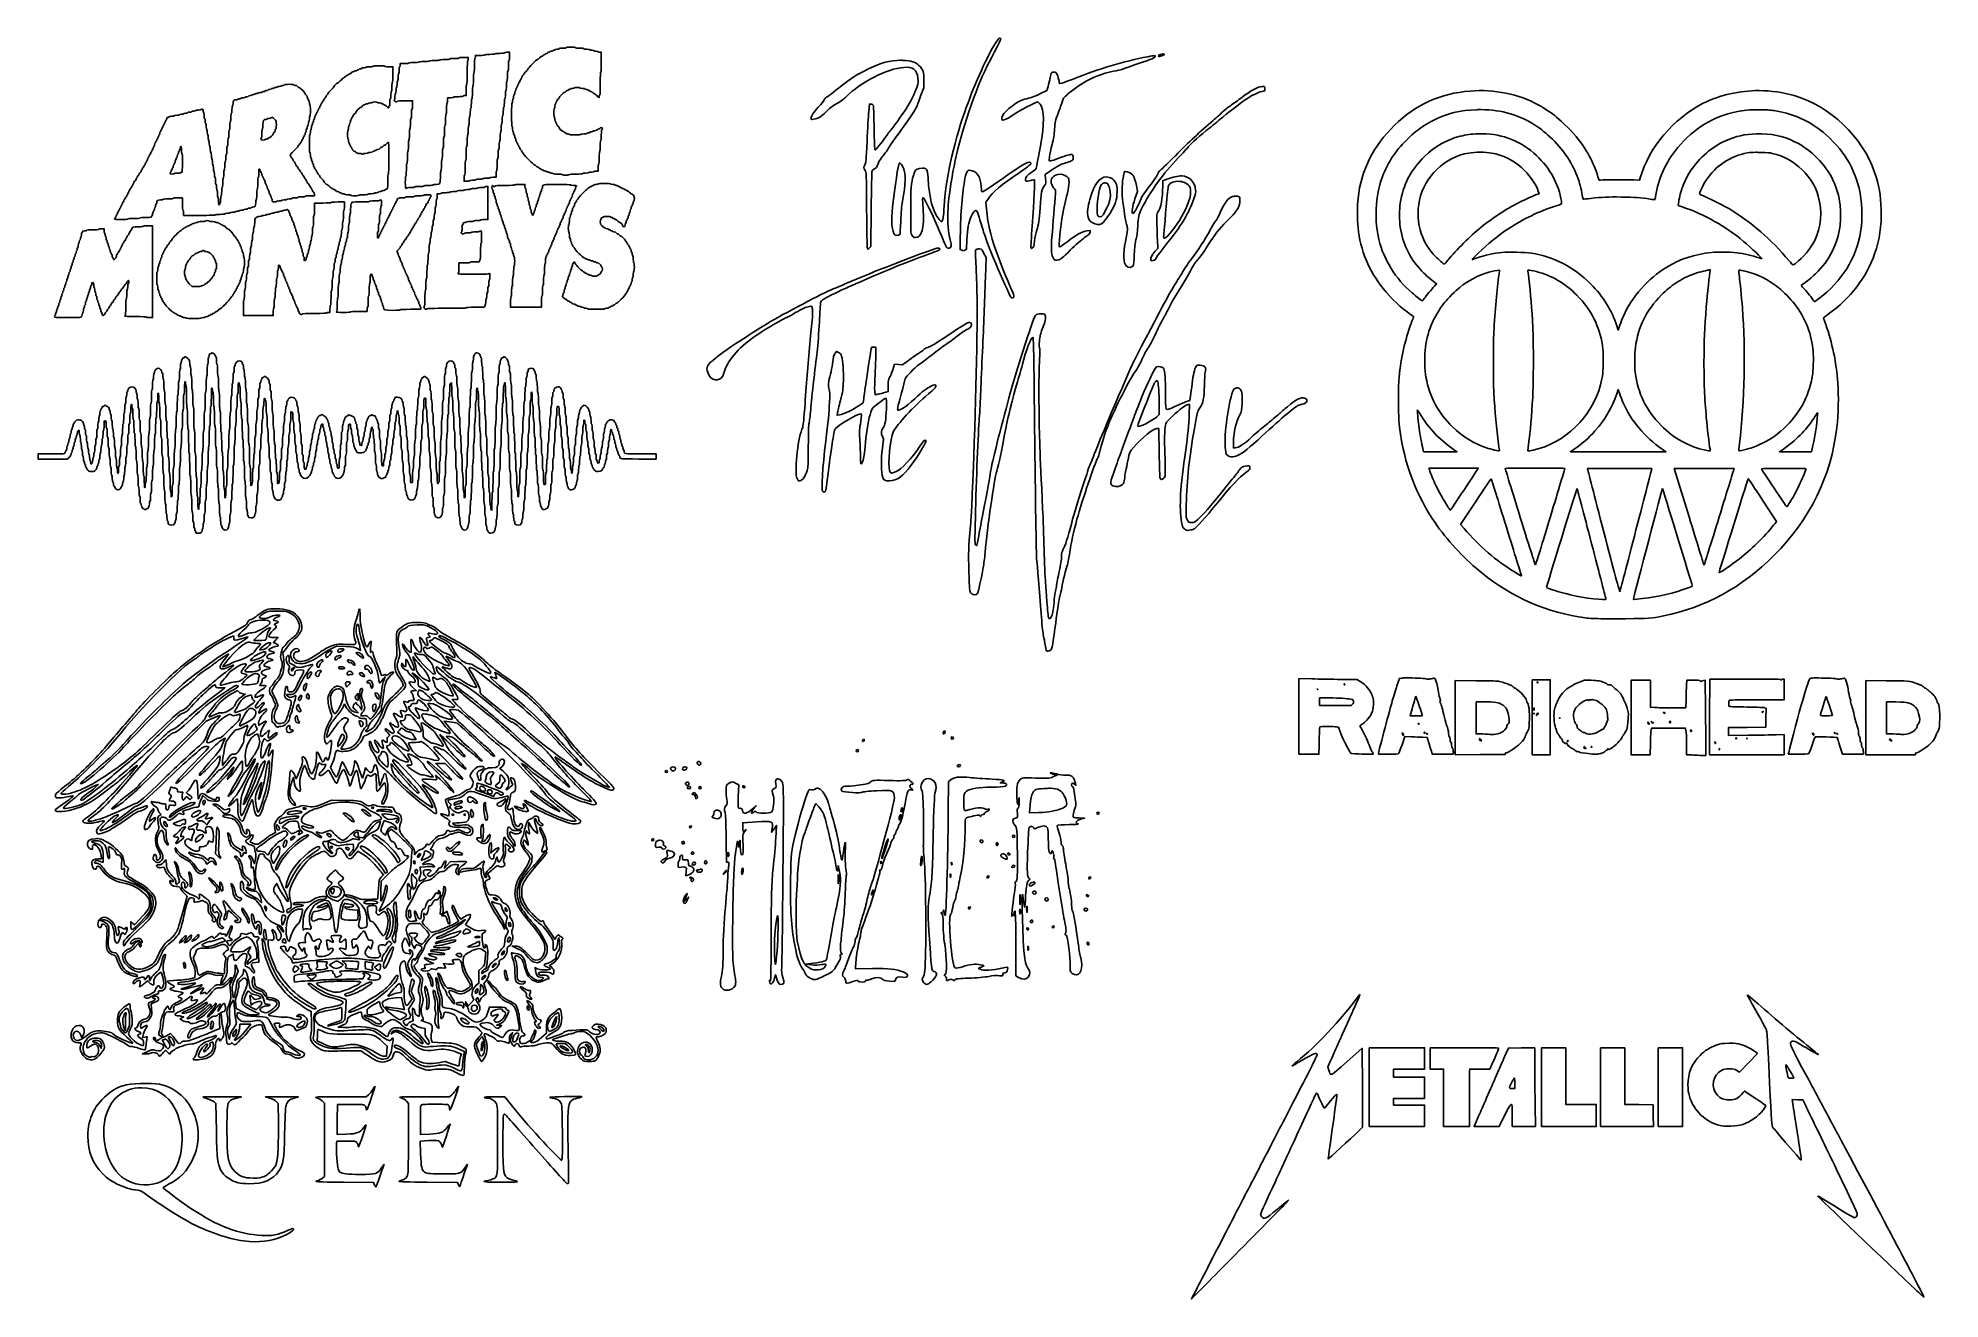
# Model space of a CAD drawing. Extents: x 18 to 597, y 6 to 390.
import ezdxf

# ---------------------------------------------------------------- set-up
doc = ezdxf.new("R2010")
doc.units = 0
doc.layers.add('Layer_1', color=7, linetype='CONTINUOUS')

msp = doc.modelspace()

# ---------------------------------------------------------------- linework, layer by layer
at = {"layer": 'Layer_1', "color": 7}
for points in [[(310.904721, 390.465095), (310.904721, 390.465095)], [(129.332742, 382.68855), (128.074318, 382.68855), (128.074318, 382.21671)], [(148.831983, 384.10352), (148.831983, 384.57536), (147.417014, 384.57536), (147.417014, 384.57536)], [(152.449059, 385.204297), (151.033536, 385.204297), (151.033536, 384.732456)], [(161.412369, 384.890104), (161.412369, 386.147977), (160.626338, 386.147977), (160.626338, 386.147977)], [(180.126129, 387.720594), (180.126129, 387.720594)], [(189.404185, 383.159839), (189.404185, 386.147977), (188.932343, 386.147977)], [(280.658423, 383.709952), (280.658423, 383.709952)], [(357.970215, 385.134292), (357.970215, 385.134292)], [(360.638654, 385.652434), (360.638654, 385.652434)], [(121.626754, 382.059062), (121.626754, 382.059062)], [(125.872765, 379.386219), (125.872765, 381.744869), (124.614892, 381.744869)], [(286.848014, 373.107326), (287.73659, 375.323211), (287.758632, 377.539097)], [(329.662564, 376.71503), (329.072212, 376.619119), (328.841241, 377.736432)], [(94.264426, 376.398081), (94.264426, 376.398081)], [(129.489841, 371.366038), (131.84849, 371.366038), (131.84849, 370.108162)], [(142.542065, 371.523134), (142.542065, 372.309718), (143.485746, 372.309718)], [(147.731206, 372.938654), (148.203048, 372.938654), (148.203048, 374.668368)], [(325.611688, 375.738276), (325.266614, 374.558676), (323.275085, 373.589639)], [(390.85187, 375.739379), (390.85187, 375.739379)], [(542.387564, 374.47434), (542.387564, 374.47434)], [(88.947405, 366.335647), (88.947405, 366.335647)], [(271.651566, 370.360621), (271.122953, 370.360621), (270.917899, 368.056539)], [(457.618366, 368.685477), (457.618366, 368.685477)], [(61.241119, 357.527226), (61.241119, 357.527226)], [(326.416472, 353.078919), (325.935255, 353.078919), (326.060364, 354.351676)], [(457.353247, 355.69719), (457.353247, 355.69719)], [(541.318196, 355.674593), (541.318196, 355.674593)], [(156.380327, 348.092075), (157.324007, 348.092075), (157.324007, 349.035755)], [(187.831566, 349.979436), (188.460504, 349.979436), (188.460504, 351.080212)], [(280.340373, 352.340289), (280.340373, 352.340289)], [(319.831635, 352.647869), (319.831635, 352.647869)], [(324.861484, 347.575035), (324.755087, 348.953072), (326.298504, 350.009202)], [(329.260172, 348.994412), (329.260172, 348.994412)], [(343.333268, 348.156565), (343.333268, 348.156565)], [(366.342648, 348.462491), (366.342648, 348.462491)], [(100.554897, 342.431092), (101.969866, 342.431092), (101.969866, 342.868206)], [(136.409244, 342.745287), (136.409244, 342.745287)], [(140.025769, 343.06003), (139.396831, 343.06003), (139.396831, 342.273445)], [(147.57411, 347.777882), (147.57411, 346.834202), (148.360144, 346.834202)], [(153.706932, 335.196943), (154.807708, 335.196943), (154.807708, 340.229538), (154.807708, 345.261583), (154.335869, 345.261583), (154.335869, 345.261583)], [(166.130221, 345.261583), (166.130221, 345.890521), (164.557603, 345.890521), (164.557603, 345.890521)], [(190.347865, 346.205264), (190.347865, 346.205264)], [(342.802972, 346.336455), (342.802972, 346.336455)], [(352.055148, 341.46316), (352.815257, 343.742985), (352.510993, 345.530578)], [(361.827092, 347.486841), (360.544392, 347.011141), (360.544392, 345.366866)], [(365.346601, 346.866722), (365.346601, 346.866722)], [(383.004229, 342.360536), (383.004229, 342.360536)], [(475.054422, 343.847718), (475.325073, 343.128381), (474.90888, 342.954747)], [(506.145715, 347.875446), (505.944519, 347.151149), (504.145917, 347.24155)], [(60.297438, 341.802157), (61.71296, 341.802157), (61.71296, 339.914796)], [(62.027153, 337.241401), (62.027153, 336.455369), (66.902101, 336.455369)], [(104.486162, 340.229538), (101.969866, 340.229538), (101.969866, 338.342177)], [(111.090826, 339.285858), (111.090826, 340.543731), (109.046368, 340.543731), (109.046368, 340.543731)], [(270.531497, 326.503728), (270.695208, 326.072676), (271.153819, 326.530737), (271.61188, 326.988798), (271.691806, 338.287057)], [(306.837306, 338.339423), (306.66642, 340.527195), (307.218193, 341.329215)], [(517.78075, 340.177725), (517.704155, 339.476028), (518.955415, 339.044978)], [(37.810062, 331.737517), (37.810062, 332.366455), (37.023477, 332.366455)], [(51.64832, 305.31887), (52.592001, 305.31887), (52.592001, 319.314227), (52.592001, 333.310135), (51.176479, 333.310135), (51.176479, 333.310135)], [(69.260751, 334.882751), (69.260751, 334.882751)], [(338.388311, 331.337334), (338.388311, 331.858785), (337.457852, 331.750194)], [(68.002878, 325.761792), (68.002878, 325.761792)], [(291.938484, 326.491601), (291.938484, 326.491601)], [(298.826484, 330.040326), (298.773568, 326.055591), (299.255886, 325.823528)], [(300.248066, 325.854947), (300.758493, 326.11898), (300.858259, 329.008451)], [(306.491668, 317.569631), (306.680757, 323.625282), (306.052361, 324.872682)], [(358.931549, 329.150662), (359.058887, 326.402857), (358.186313, 325.428307)], [(146.001492, 320.415004), (146.001492, 321.98762), (147.731206, 321.98762)], [(463.091389, 319.800951), (463.091389, 319.800951)], [(472.019432, 319.814178), (472.019432, 319.814178)], [(527.375769, 319.838433), (527.375769, 319.838433)], [(536.37767, 319.793785), (536.37767, 319.793785)], [(65.998107, 314.765598), (64.621723, 314.777725), (63.796553, 315.6277)], [(442.957712, 316.45342), (444.059592, 315.632108), (443.379916, 314.890174)], [(80.269072, 308.306457), (80.269072, 305.947808), (84.829275, 305.947808), (89.389481, 305.947808), (89.389481, 307.048584)], [(106.215877, 306.891488), (106.687716, 306.891488), (106.687716, 307.992265)], [(115.493933, 307.20568), (118.010229, 307.20568), (118.010229, 307.834618)], [(131.219552, 307.834618), (134.364786, 307.834618), (134.364786, 308.306457)], [(161.727114, 310.036172), (161.727114, 308.463553), (166.444964, 308.463553), (171.162266, 308.463553), (171.162266, 310.193818)], [(301.779884, 303.837756), (301.779884, 303.837756)], [(499.939592, 303.036287), (499.431903, 301.520997), (499.001401, 302.822417)], [(273.059923, 293.700907), (273.0726, 296.271223), (272.417757, 296.325243)], [(70.691705, 294.625295), (70.691705, 294.625295)], [(261.755599, 294.676007), (261.086975, 295.030439), (260.745221, 294.614821)], [(283.432702, 292.53619), (281.207986, 290.879788), (279.976572, 290.982864), (278.744604, 291.08594), (278.227014, 289.360086)], [(371.434755, 290.849469), (371.434755, 290.849469)], [(276.882047, 284.609163), (276.880396, 282.800074), (275.419673, 282.37619)], [(358.69341, 286.064371), (358.69341, 286.064371)], [(269.404812, 280.69333), (269.199761, 279.295446), (267.711479, 278.325308)], [(273.40884, 281.872378), (272.85873, 281.792453), (272.751793, 282.91693)], [(359.47779, 279.113546), (359.480556, 275.782), (358.993271, 275.326696)], [(369.035866, 281.443533), (368.836871, 280.086442), (367.482007, 279.600819)], [(368.312136, 278.812031), (368.752543, 278.812031), (368.631837, 275.843186)], [(383.409924, 283.921246), (383.409924, 283.921246)], [(498.958418, 282.037743), (499.442373, 283.457674), (499.442373, 283.457674)], [(499.442373, 283.457674), (499.932424, 281.980416)], [(262.026245, 275.694359), (261.260057, 275.571987), (261.377464, 276.261558)], [(355.159592, 272.875441), (355.158463, 272.875441)], [(438.174807, 277.196419), (438.174807, 277.196419)], [(560.178035, 276.332113), (560.178035, 276.332113)], [(275.075165, 269.107885), (275.439519, 268.261218), (275.082881, 265.516167)], [(382.747915, 265.627512), (382.079839, 265.607118), (382.120084, 267.379827)], [(21.769696, 263.80299), (17.681333, 263.80299), (17.681333, 263.016956), (17.681333, 262.230925), (22.168225, 262.230925), (26.655117, 262.230925), (27.200269, 262.776077)], [(200.793945, 262.230925), (206.072935, 262.230925), (206.072935, 263.016956), (206.072935, 263.80299), (201.422881, 263.80299)], [(449.046967, 265.253237), (450.246976, 264.429171), (445.168613, 264.429171), (440.090842, 264.429171), (439.738064, 265.89816)], [(463.229198, 264.688793), (463.230835, 264.688793)], [(512.765266, 265.252136), (513.965246, 264.429171), (499.405995, 264.429171), (484.846207, 264.429171), (486.017542, 265.223471)], [(558.78953, 266.359526), (558.369498, 264.429171), (553.47029, 264.429171), (548.571646, 264.429171), (549.771655, 265.252136)], [(441.667307, 259.474847), (449.222255, 259.474847)], [(441.743366, 259.215225), (441.667307, 259.474847), (441.667307, 259.474847)], [(460.702434, 256.167555), (460.702434, 256.167555)], [(474.060576, 259.485871), (474.060576, 259.485871)], [(495.54638, 259.384999), (495.54638, 259.384999)], [(521.006465, 244.582113), (516.506912, 259.301766), (525.605812, 259.331532)], [(532.040705, 259.343109), (532.040705, 259.343109)], [(539.043344, 256.24638), (539.043344, 256.24638)], [(549.868654, 259.359644), (549.868654, 259.359644)], [(256.870177, 252.388425), (256.870731, 252.388425)], [(486.862007, 253.276432), (486.862007, 253.276432)], [(512.904712, 253.276982), (512.904712, 253.276982)], [(543.399585, 249.723299), (547.695205, 243.201871), (547.226123, 242.59388)], [(452.422627, 241.065912), (451.368696, 242.302838), (455.99175, 249.280673)], [(89.485941, 216.582031), (89.485941, 216.582031)], [(115.678591, 216.55943), (115.678591, 216.55943)], [(86.269601, 213.120397), (86.269601, 213.120397)], [(88.433673, 210.810807), (88.433673, 210.810807)], [(77.387317, 208.328134), (77.387317, 208.328134)], [(81.754596, 206.408803), (81.754596, 206.408803)], [(86.735378, 203.525395), (86.735378, 203.525395)], [(88.342171, 206.258319), (88.342171, 206.258319)], [(90.219609, 205.974443), (89.41704, 206.356987), (90.150157, 207.113805), (90.883825, 207.870624), (89.467202, 207.870624)], [(92.520934, 201.926318), (92.342341, 203.184744), (93.729198, 205.013124)], [(107.001908, 204.368204), (108.688076, 205.185655), (111.489905, 205.078168)], [(107.017896, 203.750843), (107.017896, 203.750843)], [(110.351093, 204.440413), (110.351093, 204.440413)], [(115.145563, 204.442064), (116.000499, 203.913451), (115.832379, 204.907291)], [(115.158243, 203.29719), (115.158243, 203.29719)], [(132.469709, 203.15994), (132.469709, 203.15994)], [(137.560733, 204.967926), (137.560733, 204.967926)], [(138.584892, 207.760382), (138.584892, 207.760382)], [(140.14428, 208.420187), (140.14428, 208.420187)], [(324.933141, 204.617352), (324.933677, 204.617352)], [(74.588246, 199.072676), (74.046402, 198.904006), (74.474146, 199.640982)], [(80.58106, 199.866979), (80.58106, 199.866979)], [(86.326926, 200.93744), (86.326926, 200.93744)], [(95.691523, 198.698955), (95.691523, 198.698955)], [(100.917595, 197.351784), (100.917595, 197.351784)], [(103.490669, 197.808741), (103.490669, 197.808741)], [(104.323004, 201.007995), (104.323004, 201.007995)], [(109.75909, 202.351305), (109.75909, 202.351305)], [(110.022019, 198.956923), (110.022019, 198.956923)], [(112.412639, 201.037208), (112.412639, 201.037208)], [(112.727382, 197.563451), (112.727382, 197.563451)], [(117.938019, 199.357105), (117.938019, 199.357105)], [(128.970044, 199.466797), (128.540645, 199.981079), (128.53348, 199.456324)], [(131.958182, 202.039317), (132.700118, 201.12871)], [(132.103151, 201.353608), (131.958182, 202.039317), (131.958182, 202.039317)], [(139.184614, 198.919441), (139.184614, 198.919441)], [(142.163933, 202.110976), (142.163933, 202.110976)], [(149.436116, 198.669739), (149.436116, 198.669739)], [(71.579715, 193.462409), (71.579715, 193.462409)], [(73.258714, 192.537468), (74.672582, 192.524791), (73.986319, 191.973577)], [(77.030682, 190.865634), (78.483686, 191.678677), (78.483686, 191.678677)], [(78.319974, 193.235308), (78.319974, 193.235308)], [(78.483686, 191.678677), (78.979228, 191.217309)], [(84.184355, 196.881046), (84.184355, 196.881046)], [(86.180854, 193.235308), (85.253158, 193.235308), (85.622474, 193.799202)], [(99.478925, 193.913301), (99.478925, 193.913301)], [(109.090466, 192.246979), (109.090466, 192.246979)], [(112.169552, 194.379081), (112.169552, 194.379081)], [(116.152634, 197.101532), (116.152634, 197.101532)], [(118.709172, 194.804065), (118.709172, 194.804065)], [(122.917701, 195.237321), (123.459545, 195.865156), (123.00865, 194.525151)], [(131.804393, 196.991841), (131.804393, 196.991841)], [(132.045826, 192.503294), (132.984545, 191.653319), (132.27954, 191.64395)], [(134.091384, 191.831362), (134.091384, 191.831362)], [(138.062891, 195.751053), (138.062891, 195.751053)], [(144.250283, 193.663052), (144.250283, 193.663052)], [(402.046496, 195.305673), (402.046496, 183.778659), (402.04596, 183.778659), (402.04596, 172.251092), (405.099689, 172.251092), (408.152854, 172.251092), (408.160022, 172.568042)], [(406.049988, 195.231259), (402.046496, 195.305673), (402.046496, 195.305673)], [(407.685438, 192.18469), (407.685438, 192.18469)], [(420.597104, 194.548301), (419.732799, 195.003608), (414.893675, 195.080225)], [(415.901858, 193.775498), (415.901858, 193.775498)], [(433.350557, 195.475997), (432.720524, 195.397175), (431.964253, 193.124513)], [(434.861462, 195.527813), (434.861462, 195.527813)], [(449.748684, 194.738471), (449.748684, 183.436354), (449.74922, 183.436354), (449.74922, 172.134235), (457.325137, 172.164001), (464.901026, 172.193217), (464.936304, 172.440161)], [(456.056774, 194.686108), (449.748684, 194.738471), (449.748684, 194.738471)], [(473.138387, 194.950138), (473.138387, 183.542738), (473.138387, 172.135889), (475.903826, 172.135889), (478.669294, 172.135889), (478.669294, 183.542738), (478.669294, 194.950138), (475.903826, 194.950138), (473.138387, 194.950138), (473.138387, 194.950138)], [(474.74076, 194.373016), (474.74076, 194.373016)], [(489.097179, 194.853124), (487.82938, 194.380182)], [(491.170835, 194.799657), (489.097179, 194.853124), (489.097179, 194.853124)], [(510.499755, 186.499456), (509.203311, 186.57387), (509.203311, 190.704127), (509.203311, 194.834935), (506.265321, 194.834935), (503.326795, 194.834935), (503.326795, 183.485413), (503.326795, 172.135889), (506.254851, 172.135889), (509.183471, 172.135889), (509.231956, 175.679101)], [(522.297434, 194.835485), (520.297071, 194.835485), (520.224851, 193.365945)], [(525.883632, 194.860289), (525.410684, 194.784775)], [(525.951986, 191.823093), (525.883632, 194.860289), (525.883632, 194.860289)], [(527.295279, 195.180547), (527.265533, 183.657941), (527.235759, 172.135889), (538.613943, 172.135889), (549.992127, 172.135889), (549.992127, 175.206159), (549.992127, 178.276426), (547.543623, 178.203116)], [(538.112885, 195.180547), (527.295279, 195.180547), (527.295279, 195.180547)], [(541.645066, 188.843224), (549.992127, 188.843224), (549.992127, 192.011609), (549.992127, 195.180547), (549.687863, 195.180547)], [(559.621859, 195.511828), (559.621859, 195.511828)], [(574.880063, 194.736817), (574.880063, 183.436354), (574.880063, 172.135889), (582.419573, 172.135889), (589.958547, 172.135889), (589.99549, 172.39496)], [(581.130833, 194.686108), (574.880063, 194.736817), (574.880063, 194.736817)], [(80.161034, 190.680976), (80.846744, 190.605459), (79.628007, 189.713592)], [(82.5726, 190.343633), (82.5726, 190.343633)], [(82.657487, 186.272358), (82.657487, 186.272358)], [(97.087752, 187.440933), (97.087752, 187.440933)], [(97.888117, 190.262604), (97.888117, 190.262604)], [(99.976119, 190.706331), (99.976119, 190.706331)], [(110.672451, 186.68191), (111.077045, 187.632756), (111.077045, 187.632756)], [(111.077045, 187.632756), (111.558256, 186.69128)], [(114.435599, 185.760277), (115.323606, 184.940621), (114.435599, 185.097718)], [(115.246988, 190.834215), (114.797747, 190.294575)], [(115.254704, 189.748319), (115.246988, 190.834215), (115.246988, 190.834215)], [(116.354931, 186.446539), (116.271147, 185.803273), (115.960813, 186.4278)], [(120.308799, 187.518654), (120.308799, 187.518654)], [(120.723313, 190.948867), (120.723313, 190.948867)], [(133.638838, 188.890629), (133.638838, 188.890629)], [(136.517284, 187.747409), (137.371116, 187.747409)], [(136.846908, 187.118471), (136.517284, 187.747409), (136.517284, 187.747409)], [(139.027518, 191.049739), (139.027518, 191.049739)], [(408.38326, 189.419245), (411.298644, 189.419245)], [(418.402714, 187.512592), (418.016859, 187.114613), (413.200342, 187.114613), (408.38326, 187.114613), (408.38326, 188.267203), (408.38326, 189.419245), (408.38326, 189.419245)], [(437.837467, 184.003553), (435.951207, 184.003553), (436.570769, 186.106442)], [(437.736036, 189.947859), (437.736036, 189.947859)], [(456.085448, 188.267203), (458.130995, 188.263345)], [(457.497095, 178.461635), (456.085448, 178.473211), (456.085448, 183.370207), (456.085448, 188.267203), (456.085448, 188.267203)], [(473.658748, 186.135655), (473.811431, 186.481267), (473.811431, 186.481267)], [(473.811431, 186.481267), (473.8208, 186.049114)], [(491.273366, 189.011897), (491.273366, 189.011897)], [(520.076571, 189.160724), (520.000512, 186.423942), (515.898356, 186.423942)], [(539.074755, 178.053736), (533.054391, 177.977669), (533.054391, 179.203571), (533.054391, 180.429474), (538.729146, 180.459791), (544.403901, 180.489557), (544.434776, 183.401077), (544.465651, 186.312594), (544.146486, 186.439927)], [(562.779785, 189.880061), (562.779785, 189.880061)], [(581.160043, 188.209328), (584.040686, 188.194996)], [(583.289382, 178.448957), (581.160043, 178.530536), (581.160043, 183.370207), (581.160043, 188.209328), (581.160043, 188.209328)], [(58.30204, 171.729644), (68.959236, 182.385737), (70.940854, 183.236815)], [(79.269167, 184.456653), (79.269167, 184.456653)], [(81.529149, 181.041324), (81.529149, 181.041324)], [(83.725743, 181.572694), (83.725743, 181.572694)], [(86.028719, 181.773888), (84.96322, 181.095344), (84.88991, 181.686797)], [(94.322855, 181.004942), (94.322855, 181.004942)], [(96.51945, 184.043242), (96.51945, 184.043242)], [(115.701741, 182.470624), (115.701741, 182.470624)], [(127.954154, 178.451715), (127.267891, 179.028836), (127.883598, 179.653913), (128.499856, 180.278993), (128.499856, 180.278993)], [(128.499856, 180.278993), (129.42259, 179.668248)], [(130.459426, 184.317195), (130.459426, 184.317195)], [(134.87466, 181.80145), (134.87466, 181.80145)], [(135.186098, 184.545951), (135.186098, 184.545951)], [(142.797279, 180.751936), (141.48704, 182.33172), (143.141787, 182.177378)], [(413.568557, 180.622399), (414.087254, 180.540269), (414.646731, 179.074587)], [(438.48734, 181.632777), (438.48734, 181.632777)], [(473.714967, 184.810534), (473.714967, 184.810534)], [(474.895672, 184.921879), (474.895672, 184.921879)], [(481.543332, 183.427535), (481.543332, 183.427535)], [(508.468545, 182.098553), (508.468545, 182.098553)], [(509.44859, 179.740454), (509.61671, 180.259147), (514.730887, 180.259147), (519.844528, 180.259147), (519.939863, 179.913538)], [(509.451356, 182.222579), (509.451356, 182.222579)], [(513.215608, 184.988024), (513.215608, 184.988024)], [(515.195002, 182.390699), (515.195002, 182.390699)], [(524.954274, 171.925876), (526.129476, 171.906033), (526.074894, 180.346241)], [(543.571035, 185.371671), (543.571035, 185.371671)], [(73.778511, 176.673494), (74.753611, 177.147537), (74.198536, 176.052275)], [(83.714167, 178.065863), (84.580676, 178.540459), (84.580676, 178.540459)], [(84.580676, 178.540459), (84.969835, 177.521262)], [(105.340548, 175.888564), (105.709311, 175.362152), (106.367461, 175.992743)], [(109.746963, 175.258525), (109.088259, 174.627383), (109.090466, 175.298762)], [(110.421649, 178.371786), (110.421649, 178.371786)], [(124.176124, 178.913633), (124.898215, 178.091218), (124.443465, 177.602291)], [(125.31769, 175.856041), (125.31769, 175.856041)], [(126.631787, 177.875693), (126.631787, 177.875693)], [(131.814866, 178.485889), (132.553493, 177.342669), (132.922809, 176.771059), (131.925108, 176.773263)], [(134.357621, 176.134405), (134.357621, 176.134405)], [(143.408575, 176.474505), (142.131963, 177.66458), (142.93839, 177.675053)], [(269.422451, 176.894531), (269.422451, 176.894531)], [(293.919571, 179.363975), (293.919571, 179.363975)], [(296.389016, 177.600086), (296.389016, 177.600086)], [(433.502139, 175.187417), (434.365908, 177.681115), (436.382809, 177.600086)], [(433.580963, 178.818824), (433.580963, 178.818824)], [(439.771677, 177.449052), (441.144208, 177.378497), (441.646366, 175.765092)], [(440.32455, 178.984739), (440.32455, 178.984739)], [(441.013568, 178.586761), (441.013568, 178.586761)], [(457.208805, 177.076982), (457.208805, 177.076982)], [(484.11638, 176.49931), (484.11638, 176.49931)], [(489.115354, 174.605333), (489.115354, 174.605333)], [(491.272266, 174.625729), (491.272266, 174.625729)], [(520.2728, 175.10308), (520.26233, 172.135889), (520.63825, 172.120454)], [(521.545002, 179.736596), (521.545002, 179.736596)], [(528.857436, 176.132751), (528.857436, 176.132751)], [(530.232705, 174.000099), (530.232705, 174.000099)], [(535.359017, 177.320621), (535.359017, 177.320621)], [(538.63875, 177.267705), (538.63875, 177.267705)], [(558.669924, 178.759842), (558.669924, 178.759842)], [(565.341826, 179.021671), (565.341826, 179.021671)], [(566.030279, 178.580148), (566.030279, 178.580148)], [(567.009788, 174.754713), (567.788129, 172.251092), (570.93389, 172.251092), (574.079144, 172.251092), (574.203717, 172.524498)], [(582.248151, 176.975009), (582.248151, 176.975009)], [(74.621319, 169.715503), (73.884344, 168.881514), (73.878282, 169.681879)], [(80.037009, 168.881514), (80.043074, 167.280786), (77.768758, 163.336287)], [(86.829084, 170.26672), (86.829084, 170.26672)], [(88.113416, 170.270025), (88.113416, 170.270025)], [(107.572418, 166.83816), (106.832688, 168.195251), (107.377286, 169.453124)], [(118.114961, 167.442291), (117.461219, 168.175408), (117.088048, 166.643579)], [(122.741862, 173.10272), (122.741862, 173.10272)], [(125.454393, 168.309904), (125.301705, 169.339024), (125.89812, 168.652759)], [(126.007261, 170.555004), (126.007261, 170.555004)], [(130.41974, 172.341493), (130.41974, 172.341493)], [(141.433573, 167.05148), (138.930504, 169.438242), (140.373035, 169.445958), (141.816116, 169.453124), (143.683081, 167.496311)], [(159.350826, 167.203065), (158.416515, 167.943345), (159.135298, 168.54362)], [(159.355234, 170.796437), (159.355234, 170.796437)], [(211.427991, 168.427864), (211.427991, 168.427864)], [(214.926553, 168.427864), (214.926553, 168.427864)], [(219.120751, 170.112928), (219.120751, 170.112928)], [(267.46123, 173.719531), (267.46123, 173.719531)], [(298.526059, 169.13342), (298.526059, 169.13342)], [(417.43201, 173.327064), (417.981045, 172.501897), (419.260415, 172.436303)], [(442.441217, 173.201388), (442.73391, 172.251092), (445.876934, 172.251092), (449.019958, 172.251092), (449.142894, 172.52119)], [(522.396099, 172.025094), (522.396099, 172.025647)], [(551.259361, 172.311177), (551.259925, 172.311177)], [(35.423297, 162.853425), (36.019715, 163.079973), (35.451409, 162.465369)], [(65.631548, 164.422183), (65.631548, 164.422183)], [(95.008017, 163.850572), (95.539938, 165.222548), (95.713573, 164.079328)], [(122.179622, 163.507164), (121.806451, 162.706802), (121.637227, 163.850572)], [(137.707909, 165.966136), (138.161008, 165.337201), (137.631289, 165.34602)], [(151.521363, 163.484564), (151.521363, 163.484564)], [(152.856957, 162.540886), (152.856957, 162.540886)], [(156.017626, 166.937928), (156.017626, 166.937928)], [(158.690468, 166.022913), (158.690468, 166.022913)], [(162.044614, 163.843407), (162.405658, 162.979652), (161.415676, 162.123615)], [(209.252896, 167.369531), (209.252896, 167.369531)], [(215.590216, 163.75797), (215.590216, 163.75797)], [(216.132063, 162.430642), (216.132063, 162.430642)], [(219.483452, 162.430642), (219.483452, 162.430642)], [(231.169766, 159.301943), (231.301507, 162.926185), (230.331368, 163.47244)], [(232.692222, 162.664909), (232.692222, 162.664909)], [(243.070504, 164.820711), (243.070504, 164.820711)], [(282.743684, 164.562743), (282.743684, 164.562743)], [(289.000523, 164.900086), (289.000523, 164.900086)], [(296.079785, 164.583137), (295.241387, 163.948137), (295.169167, 154.987581)], [(298.700246, 165.338854), (298.700246, 165.338854)], [(311.999432, 163.501653), (311.029294, 163.51433), (311.859958, 163.975148)], [(326.377328, 166.632555), (326.377328, 166.632555)], [(327.076252, 166.247808), (328.306571, 165.89503), (327.076252, 165.362555)], [(61.645713, 159.791424), (61.780208, 160.763767), (60.966062, 160.763767)], [(65.04671, 157.558451), (65.04671, 157.558451)], [(67.36457, 158.458584), (67.941692, 159.698268), (68.791667, 158.868137)], [(68.269666, 158.248021), (68.269666, 158.248021)], [(71.664601, 157.092121), (71.013616, 157.079443), (71.692714, 156.577838)], [(71.664601, 157.092121), (71.664601, 157.092121)], [(81.395756, 156.893685), (81.395203, 156.893685)], [(111.368086, 158.208332), (107.130342, 158.282746), (105.236919, 157.44986)], [(110.43543, 157.681923), (110.43543, 157.681923)], [(146.820049, 158.105807), (146.820049, 158.105807)], [(149.190273, 159.258399), (149.190273, 159.258399)], [(153.91474, 157.66318), (153.91474, 157.66318)], [(155.313724, 161.424675), (155.313724, 161.424675)], [(156.831219, 159.974425), (156.537423, 159.413842), (155.622955, 159.817882)], [(160.190327, 158.757895), (160.190327, 158.757895)], [(165.676021, 157.257486), (165.676021, 157.257486)], [(167.99002, 161.136941), (167.99002, 161.136941)], [(217.630265, 160.58407), (217.630265, 160.58407)], [(254.314192, 156.218445), (254.830131, 157.237643), (254.830131, 157.237643)], [(254.830131, 157.237643), (255.710972, 156.218445)], [(255.407253, 161.895963), (255.407253, 161.895963)], [(316.522693, 157.668142), (316.749797, 159.079253), (316.799948, 157.600894)], [(322.714507, 154.4744), (319.936368, 154.381246), (320.10889, 156.906362)], [(326.300705, 161.89486), (326.300705, 161.89486)], [(52.394115, 152.396318), (51.690764, 151.804315), (51.690764, 152.319147)], [(52.962418, 155.658962), (52.962418, 155.658962)], [(56.215139, 151.845104), (56.215139, 151.845104)], [(60.151919, 151.689662), (58.894046, 151.127422), (59.465656, 150.808268)], [(62.3882, 152.456954), (62.3882, 152.456954)], [(66.142526, 151.157738), (66.142526, 151.157738)], [(66.977065, 155.187674), (66.977065, 155.187674)], [(68.409673, 151.429487), (69.184131, 150.734955), (69.53305, 151.404132)], [(69.335715, 154.302422), (69.335715, 154.302422)], [(73.406993, 155.093414), (73.406993, 155.092864)], [(75.331836, 153.849873), (75.331836, 153.849873)], [(90.399856, 150.884335), (90.399856, 150.884335)], [(95.837595, 151.917314), (95.837595, 151.917314)], [(96.076824, 153.437566), (96.076824, 153.437566)], [(96.333688, 155.011835), (96.333688, 155.011835)], [(98.898493, 155.961581), (98.898493, 155.961581)], [(111.076492, 154.36085), (111.076492, 154.36085)], [(116.494938, 155.502417), (116.494938, 155.502417)], [(119.721754, 156.189783), (119.721754, 156.189783)], [(121.96134, 151.778957), (121.96134, 151.778957)], [(123.115586, 153.299209), (122.508699, 154.017442), (123.167953, 154.095163)], [(122.833364, 151.094348), (123.243467, 152.058975), (123.243467, 152.058975)], [(122.933686, 155.459973), (122.933686, 155.459973)], [(123.243467, 152.058975), (124.33377, 151.730452)], [(123.441906, 154.103983), (123.441906, 154.103983)], [(144.062317, 154.132095), (144.062317, 154.132095)], [(146.190008, 156.416331), (146.190008, 156.416331)], [(147.734514, 154.132095), (147.734514, 154.132095)], [(149.759128, 155.392175), (149.759128, 155.392175)], [(153.259344, 150.930637), (153.259344, 150.930637)], [(167.215013, 150.744878), (167.289426, 151.502247), (167.89356, 150.359027)], [(169.445782, 153.41717), (169.445782, 153.41717)], [(224.842917, 155.253818), (224.842917, 155.253818)], [(232.535676, 150.001841), (232.535676, 151.41681), (236.810903, 151.673677)], [(280.755437, 153.858142), (280.755437, 153.858142)], [(281.083964, 156.080642), (281.083964, 156.080642)], [(335.459155, 152.445927), (336.782071, 152.816344), (334.960835, 152.860994)], [(340.839016, 154.669531), (340.839016, 154.669531)], [(35.950813, 146.562808), (35.950813, 146.562808)], [(62.471983, 150.203034), (62.471983, 150.203034)], [(67.74491, 147.860369), (67.74491, 147.860369)], [(71.935797, 145.462031), (71.800201, 141.937561), (72.42142, 141.28878)], [(72.308971, 150.129721), (72.18991, 149.558111)], [(72.628675, 149.558111), (72.308971, 150.129721), (72.308971, 150.129721)], [(75.567204, 148.390086), (75.567204, 148.390086)], [(89.840373, 149.682687), (90.04267, 148.390086), (88.989298, 147.854858)], [(92.832922, 148.872399), (92.832922, 148.872399)], [(93.33563, 146.128451), (93.33563, 146.128451)], [(95.807829, 147.264505), (95.807829, 147.264505)], [(97.7674, 149.144147), (98.337909, 148.466154), (97.775669, 148.097391)], [(99.820126, 147.69335), (99.820126, 147.69335)], [(107.484223, 144.986331), (106.115556, 145.677555), (106.115556, 144.843566)], [(106.175638, 148.158577), (106.175638, 148.158577)], [(120.033189, 147.729178), (120.033189, 147.729178)], [(124.717418, 147.024176), (124.225733, 148.377409), (124.769231, 148.888386), (125.313282, 149.399361), (125.313282, 149.399361)], [(125.313282, 149.399361), (126.217827, 148.77263)], [(129.454563, 145.748664), (131.786754, 143.351426), (131.629658, 142.167417)], [(147.208655, 148.766565), (145.893454, 149.369045), (144.63062, 148.971619)], [(146.174023, 145.681413), (146.174023, 145.681413)], [(152.716397, 148.33772), (152.821129, 146.773924), (152.164079, 146.842826)], [(155.693511, 145.358955), (155.693511, 145.358955)], [(161.211728, 150.052553), (161.211728, 150.052553)], [(166.372757, 148.386228), (166.524342, 148.986501), (166.94161, 148.472219)], [(169.206553, 148.693805), (169.915967, 148.172908), (169.915967, 148.702075)], [(170.803423, 150.015621), (170.803423, 150.015621)], [(205.216895, 146.555642), (205.216895, 146.555642)], [(207.275134, 146.091519), (207.275134, 146.091519)], [(214.383606, 145.713386), (214.383606, 145.713386)], [(216.682173, 150.436197), (216.682173, 150.436197)], [(241.52269, 149.731192), (241.3226, 148.49647), (242.076111, 149.554803), (242.829622, 150.613137), (242.608585, 146.732581)], [(276.808187, 146.476817), (276.808187, 146.476817)], [(305.19576, 146.162625), (305.19576, 146.162625)], [(310.013943, 145.360055), (310.013943, 145.360055)], [(315.086238, 147.613975), (315.086238, 147.613975)], [(36.882366, 141.497692), (36.999223, 140.411246), (36.127752, 140.411246)], [(36.448007, 139.658286), (37.512955, 139.295585), (37.512955, 141.096406)], [(56.653907, 140.205092), (55.985283, 139.393703)], [(56.79998, 138.811066), (56.653907, 140.205092), (56.653907, 140.205092)], [(59.532353, 143.79681), (59.532353, 143.79681)], [(63.752456, 142.441923), (63.752456, 142.441923)], [(68.587716, 139.677026), (69.135075, 138.828705), (69.705031, 139.276843)], [(77.876245, 141.254052), (77.876245, 141.254052)], [(79.973068, 143.579631), (80.116937, 142.859744), (78.919146, 143.51183)], [(83.933549, 140.29494), (83.650226, 138.93013), (83.277603, 139.932789)], [(85.877688, 141.897872), (85.877688, 141.897872)], [(90.157873, 140.105871), (89.453971, 139.000135), (89.095131, 139.694664)], [(91.028794, 144.298968), (91.028794, 144.298968)], [(103.130725, 144.152895), (103.130725, 144.152895)], [(107.144673, 144.298968), (107.144673, 144.298968)], [(109.710581, 143.612705), (109.710581, 143.612705)], [(111.911034, 143.841457), (111.911034, 143.841457)], [(113.843593, 144.065801), (113.775795, 144.870578), (112.289717, 144.793957)], [(114.763573, 142.230807), (115.205645, 142.793047), (117.018593, 141.602422)], [(116.379735, 144.298968), (116.379735, 144.298968)], [(132.36608, 139.857275), (132.36608, 139.857275)], [(133.100851, 142.451843), (132.431674, 141.669119), (132.421201, 142.584135)], [(134.155327, 141.993232), (134.155327, 141.993232)], [(135.83543, 142.809582), (135.83543, 142.809582)], [(145.735257, 139.568438), (143.275183, 139.459847), (142.418043, 138.506797), (141.560903, 137.553193), (141.789105, 138.351905)], [(145.28767, 142.469482), (145.28767, 142.469482)], [(156.372058, 142.746745), (155.748081, 142.164662), (155.887539, 143.657352)], [(157.783719, 140.201231), (157.657492, 140.983407), (157.269437, 140.098155)], [(172.550777, 142.623824), (172.550777, 142.623824)], [(209.687253, 142.974947), (209.687253, 142.974947)], [(213.89027, 141.562183), (213.89027, 141.562183)], [(217.205828, 142.538386), (217.205828, 142.538386)], [(217.744918, 139.413546), (217.744918, 139.413546)], [(221.247341, 139.852864), (221.247341, 139.852864)], [(228.10115, 142.394518), (228.10115, 142.394518)], [(274.645216, 139.731046), (274.645216, 139.731046)], [(287.137404, 141.263425), (287.137404, 141.263425)], [(296.164649, 139.378268), (296.164649, 139.378268)], [(311.782234, 141.922126), (311.782234, 141.922126)], [(313.478333, 142.203798), (313.478333, 142.203798)], [(63.69954, 136.43147), (63.69954, 136.43147)], [(69.812518, 134.626241), (69.812518, 134.626241)], [(108.384357, 136.981583), (108.384357, 136.981583)], [(122.200018, 130.451887), (122.335064, 133.640668), (124.458346, 135.77773)], [(122.393493, 136.217599), (123.007549, 135.494955), (122.320183, 134.781133)], [(131.537603, 135.363217), (131.763603, 135.952466), (131.763603, 135.952466)], [(131.763603, 135.952466), (132.081654, 135.350536)], [(132.984545, 137.209788), (132.984545, 137.209788)], [(134.299743, 136.815668), (134.081464, 137.839274), (135.747785, 137.990308)], [(145.292078, 138.646254), (145.888493, 138.532152), (145.417757, 137.609418)], [(155.116389, 135.131704), (154.709041, 135.85986), (155.509406, 136.522422)], [(215.316263, 136.496514), (215.174048, 135.277226), (216.256085, 135.654258)], [(216.564766, 134.852789), (216.564766, 134.852789)], [(219.872608, 137.301287), (219.872608, 137.301287)], [(227.519619, 136.848191), (227.519619, 136.848191)], [(232.52741, 137.535004), (232.52741, 137.535004)], [(261.65142, 135.622838), (261.65142, 135.622838)], [(295.847714, 135.809701), (295.847714, 135.809701)], [(307.345503, 135.266753), (307.345503, 135.266753)], [(315.106614, 138.441753), (315.106614, 138.441753)], [(338.389948, 134.913975), (338.389948, 134.913975)], [(62.22945, 129.968471), (63.098714, 129.015971), (62.422924, 126.440143)], [(73.203043, 133.35183), (73.203043, 133.35183)], [(74.308231, 127.628564), (74.308231, 127.628564)], [(76.583094, 132.8844), (76.583094, 132.8844)], [(85.699092, 128.014412), (85.822564, 127.033803), (85.049761, 127.755894)], [(90.752634, 132.157347), (90.435687, 132.935662), (90.037158, 132.327674)], [(107.68707, 131.289734), (107.68707, 131.289734)], [(108.218441, 131.993636), (108.218441, 131.993636)], [(119.041003, 127.705732), (119.041003, 127.705732)], [(130.516754, 132.899284), (130.516754, 132.899284)], [(141.440188, 132.093957), (141.440188, 132.093957)], [(156.611286, 128.513816), (156.611286, 128.513816)], [(215.575885, 127.76361), (216.014653, 128.727136), (215.231376, 128.028193), (214.448099, 127.329253), (215.025221, 128.458142)], [(215.562657, 129.866496), (215.562657, 129.866496)], [(272.314678, 130.901128), (272.314678, 130.901128)], [(317.040824, 129.507656), (317.040824, 129.507656)], [(321.194232, 133.312694), (321.194232, 133.312694)], [(321.423538, 130.596859), (321.423538, 130.596859)], [(325.140405, 128.563975), (325.140405, 128.563975)], [(337.467222, 129.503798), (337.467222, 129.503798)], [(37.284203, 121.377782), (36.71259, 121.608191), (37.355309, 121.776861)], [(37.81392, 122.61085), (37.81392, 122.61085)], [(48.678372, 121.992939), (47.046224, 120.274801), (46.509892, 120.77861), (45.97356, 121.282422), (45.97356, 120.098962)], [(71.418207, 126.552038), (71.418207, 126.552038)], [(79.918498, 125.397244), (79.918498, 125.397244)], [(82.928686, 123.617921), (82.928686, 123.617921)], [(86.89964, 126.004132), (86.89964, 126.004132)], [(87.31305, 125.059348), (87.222652, 124.518608), (86.913421, 125.148093)], [(92.590936, 123.268451), (92.590936, 123.268451)], [(97.40966, 125.090218), (97.40966, 125.090218)], [(104.379779, 126.453371), (105.731358, 126.993564), (105.731358, 126.993564)], [(105.731358, 126.993564), (106.127683, 126.504083)], [(111.221464, 126.847491), (111.221464, 126.847491)], [(113.497431, 124.861462), (115.14832, 124.74736), (115.22053, 123.736432)], [(119.485283, 126.169498), (119.485283, 126.169498)], [(124.339835, 125.320074), (124.339835, 125.320074)], [(126.613048, 127.304449), (126.613048, 127.304449)], [(130.916937, 124.78815), (130.916937, 124.78815)], [(142.323786, 124.466792), (141.54161, 123.756275), (140.759987, 123.045207), (141.38231, 123.038592)], [(142.844131, 122.891969), (142.323786, 124.466792), (142.323786, 124.466792)], [(147.665062, 122.759127), (146.527353, 122.028767), (145.983302, 122.702352)], [(160.140715, 125.54056), (160.140715, 125.54056)], [(243.143814, 123.111354), (243.143814, 123.111354)], [(301.701059, 125.741753), (301.701059, 125.741753)], [(317.030354, 125.090218), (317.030354, 125.090218)], [(319.142618, 126.015156), (319.142618, 126.015156)], [(337.134849, 125.388975), (337.134849, 125.388975)], [(47.941397, 116.171555), (47.941397, 116.171555)], [(62.780113, 116.958137), (62.780113, 116.958137)], [(64.433758, 117.265702), (64.433758, 117.265702)], [(66.650195, 117.307048), (66.650195, 117.307048)], [(73.75536, 116.303296), (73.75536, 116.303296)], [(76.673493, 120.058173), (76.673493, 120.058173)], [(81.420008, 116.629066), (81.420008, 116.629066)], [(86.405751, 115.551428), (85.959817, 116.057453), (86.079982, 114.571383)], [(86.814753, 118.847152), (86.814753, 118.847152)], [(92.759059, 116.072326), (92.759059, 116.072326)], [(117.091906, 118.458546), (117.091906, 118.458546)], [(132.821384, 115.55473), (132.326944, 116.249279), (132.827449, 116.581652)], [(132.433881, 120.745536), (134.062171, 120.745536), (135.514622, 119.202136)], [(132.433881, 120.745536), (132.433881, 120.745536)], [(139.113508, 118.325704), (137.591602, 117.972373), (136.101116, 119.462859)], [(148.470386, 120.008564), (147.948385, 120.415912), (148.755916, 121.551967)], [(148.261476, 119.081969), (148.261476, 119.081969)], [(151.779882, 116.8468), (151.779882, 116.8468)], [(161.315908, 120.974292), (161.315908, 120.974292)], [(161.540252, 116.525998), (161.540252, 116.525998)], [(175.541119, 116.447173), (175.234645, 115.862324), (174.943603, 116.417399)], [(319.298602, 119.391753), (319.298602, 119.391753)], [(320.569731, 121.724498), (320.569731, 121.724498)], [(327.277448, 120.097309), (327.277448, 120.097309)], [(47.235841, 113.504216), (48.305751, 114.683821), (48.582461, 114.006939)], [(56.434522, 111.364944), (56.434522, 111.364944)], [(61.21411, 115.489706), (60.790226, 114.763746), (61.466016, 115.113222)], [(74.570057, 111.904045), (74.091049, 111.295489), (74.590453, 110.763585)], [(74.111445, 114.299067), (74.111445, 114.299067)], [(76.388516, 110.970284), (77.187778, 111.371576), (77.302431, 110.398671)], [(82.008156, 109.748234), (82.597405, 110.448822), (82.122258, 111.115798)], [(83.957253, 108.854182), (84.96267, 108.968284), (84.941173, 111.026503)], [(88.621085, 115.64459), (87.82127, 115.774666), (87.82127, 114.752175)], [(98.463035, 112.831737), (98.214987, 112.225411), (97.547464, 113.188382)], [(98.310347, 114.894951), (99.248516, 114.875083), (99.11402, 115.717911)], [(115.014925, 113.69164), (114.736011, 114.212538), (114.399771, 113.705977)], [(125.876623, 113.581404), (125.876623, 113.581404)], [(130.634161, 114.456716), (130.90536, 113.771001), (130.989146, 114.535005)], [(131.985743, 113.885104), (132.48349, 113.08475), (132.686888, 113.686673)], [(146.190561, 111.594814), (146.190561, 111.594814)], [(152.221957, 115.257099), (152.221957, 115.257099)], [(153.335965, 112.583692), (154.18704, 112.005475), (154.02884, 110.02992)], [(159.776914, 112.485564), (159.776914, 112.485564)], [(162.983884, 113.833852), (162.255177, 113.755564), (162.94144, 113.457932)], [(315.791794, 114.73177), (315.791794, 104.738789), (316.761932, 104.140168)], [(319.387926, 113.218156), (319.388462, 113.218156)], [(319.471153, 113.819515), (319.471153, 113.819515)], [(337.797394, 115.021161), (337.797394, 115.021161)], [(62.185903, 108.856383), (62.185903, 108.856383)], [(65.59517, 105.525371), (65.525715, 104.199152), (64.267842, 103.87725)], [(74.55848, 106.92271), (74.55848, 105.38759), (73.014527, 105.53364)], [(77.748364, 103.938435), (78.70803, 106.184642), (78.329344, 107.176258)], [(77.861363, 108.167902), (77.861363, 108.167902)], [(83.409897, 104.499013), (83.409897, 104.499013)], [(96.04375, 107.791982), (96.04375, 107.791982)], [(99.211584, 108.393341), (99.211584, 108.393341)], [(100.398351, 109.292925), (100.398902, 109.293489)], [(102.023884, 105.116374), (102.023884, 105.116374)], [(102.645103, 109.082923), (104.265676, 109.082923)], [(102.795586, 108.191609), (102.645103, 109.082923), (102.645103, 109.082923)], [(107.116011, 107.562677), (106.490934, 108.100649), (107.523909, 108.706439)], [(106.791345, 106.338989), (106.791345, 106.338989)], [(108.75312, 109.311692), (108.75312, 109.311692)], [(109.843423, 108.692102), (110.737495, 108.072539), (110.084306, 107.550005)], [(110.346132, 109.349708), (112.804552, 109.253809)], [(111.009244, 108.7985), (110.346132, 109.349708), (110.346132, 109.349708)], [(115.313686, 107.882378), (115.216119, 106.795935), (114.153377, 106.834515)], [(117.422634, 109.106065), (118.343164, 108.963317)], [(118.476559, 106.65536), (117.460118, 106.910574), (117.441376, 108.008052), (117.422634, 109.106065), (117.422634, 109.106065)], [(120.782842, 106.876397), (120.263048, 107.42927), (120.942145, 107.913253)], [(122.579805, 110.006749), (122.579805, 109.270347), (120.578894, 109.414196)], [(121.848341, 108.3724), (121.848341, 108.3724)], [(127.210563, 104.933918), (127.210563, 104.933918)], [(136.472634, 105.635635), (136.472634, 105.635635)], [(136.950537, 109.149076), (138.244241, 108.553756), (136.872816, 108.342654)], [(141.635869, 107.92536), (141.253876, 108.470529), (142.771371, 108.328854)], [(152.974918, 107.223135), (152.079192, 106.391878), (152.079192, 104.433425), (152.079192, 102.474944), (151.290404, 101.873585)], [(153.953326, 104.925649), (153.953326, 104.925649)], [(157.204393, 108.533916), (157.204393, 108.533916)], [(160.031577, 106.562763), (160.031577, 106.562763)], [(169.891716, 106.92271), (169.204349, 107.278253), (169.358138, 106.408416)], [(174.26671, 107.327303), (173.587063, 107.899452), (174.67957, 108.600605)], [(242.231003, 104.04647), (242.498894, 105.104803), (242.907896, 103.696458)], [(253.994488, 108.5918), (251.762618, 108.299644), (253.526507, 108.109482)], [(272.046787, 106.983359), (266.93151, 106.868156), (267.026319, 109.03884)], [(48.773732, 102.40055), (48.644198, 101.435378), (49.310064, 101.859248)], [(50.49187, 102.751663), (51.007809, 103.219644), (51.64777, 102.606685)], [(52.150478, 104.083949), (51.710607, 103.251619), (51.700687, 103.981418)], [(76.989342, 103.784652), (76.10464, 102.040039), (76.341661, 100.015998)], [(80.723272, 104.022763), (80.723272, 104.022763)], [(81.740815, 100.164249), (81.740815, 100.164249)], [(97.28178, 103.034986), (95.879488, 102.870168), (95.766489, 103.747173)], [(100.321731, 102.451265), (100.321731, 102.451265)], [(110.71214, 103.127583), (110.71214, 103.127583)], [(119.032734, 102.908776), (119.032734, 102.908776)], [(127.835643, 102.451265), (127.835643, 102.451265)], [(131.25483, 98.593288), (131.697456, 97.72568), (131.028282, 96.715861)], [(131.927312, 98.917956), (131.441142, 100.016534), (131.958732, 101.594664)], [(135.790229, 101.590262), (135.790229, 101.590262)], [(138.313143, 100.366546), (138.313143, 100.366546)], [(138.99224, 104.280743), (138.99224, 104.280743)], [(151.643732, 100.843361), (151.643732, 100.843361)], [(152.700411, 102.106192), (152.700411, 102.106192)], [(153.989704, 101.203307), (153.613776, 102.396119), (154.307757, 103.281394)], [(164.764311, 101.445849), (164.764311, 101.445849)], [(226.679565, 100.611854), (226.679565, 100.61239)], [(263.933452, 103.120979), (263.932899, 103.119878)], [(420.66876, 99.082774), (420.66876, 99.082774)], [(538.805769, 98.962604), (538.805769, 98.962604)], [(44.410314, 93.526524), (44.410314, 93.526524)], [(44.803328, 94.905123), (44.803328, 94.905123)], [(52.28332, 94.571085), (52.135044, 96.210401), (53.284879, 96.688288)], [(53.495993, 98.535432), (53.495993, 98.535432)], [(73.354077, 93.305487), (73.354077, 93.305487)], [(76.650342, 96.46615), (77.245103, 97.455593), (77.245103, 97.455593)], [(77.245103, 97.455593), (77.37519, 96.69492)], [(80.017166, 93.81868), (78.102796, 94.790456), (77.937981, 96.118904)], [(78.764254, 93.503918), (78.764254, 93.503918)], [(82.499841, 97.026757), (82.624414, 95.833352), (83.28973, 96.306864)], [(100.169596, 94.281694), (100.969961, 93.891973), (101.041618, 90.677857)], [(110.97562, 97.731748), (111.605108, 97.40818), (111.475574, 94.727633)], [(116.114601, 93.761897), (116.114601, 93.761897)], [(117.263333, 92.82317), (117.263333, 92.82317)], [(119.894835, 95.877463), (121.779439, 96.963906), (121.779439, 96.963906)], [(121.779439, 96.963906), (122.008194, 95.956288)], [(126.518238, 98.03271), (128.436466, 98.168317), (128.436466, 98.168317)], [(128.436466, 98.168317), (128.912716, 96.284258), (129.388966, 94.400764), (128.671836, 94.56005)], [(131.859514, 92.976952), (132.01606, 91.04881), (131.185378, 90.7021)], [(146.693269, 96.702088), (146.693269, 96.702088)], [(150.196242, 98.190359), (150.565556, 97.415348), (149.672588, 96.500328), (148.779066, 95.585307), (148.434007, 96.217005), (148.088945, 96.849267), (148.002955, 96.282593)], [(150.886363, 95.779334), (150.886363, 95.779334)], [(157.388498, 95.230892), (155.265769, 95.247966), (154.804401, 93.697409)], [(158.705352, 94.672515), (158.705352, 94.672515)], [(166.863339, 97.211951), (166.863339, 97.211951)], [(166.895859, 95.576501), (166.895859, 95.576501)], [(176.176672, 93.517718), (176.176672, 93.517718)], [(58.867034, 86.280807), (58.04848, 87.147314), (57.058498, 86.566896)], [(61.523894, 92.40977), (62.095504, 92.247154), (61.537675, 91.943991), (60.979293, 91.640828), (61.505702, 91.214729)], [(70.784861, 91.017399), (70.784861, 91.017399)], [(72.99303, 90.429248), (73.071855, 88.673628), (70.899514, 87.765211)], [(78.132562, 88.468029), (78.132562, 88.468029)], [(79.064666, 88.502206), (79.246016, 89.988276), (80.896906, 90.031258), (82.547243, 90.074269), (82.547243, 90.074269)], [(82.547243, 90.074269), (81.379218, 88.545189)], [(98.939835, 91.017399), (98.939835, 91.017399)], [(103.035365, 88.443758), (103.035365, 88.443758)], [(110.803092, 89.001598), (109.202361, 89.073819), (110.508742, 89.686213)], [(126.862747, 88.13289), (126.862747, 88.13289)], [(132.090473, 90.063234), (132.090473, 90.063234)], [(134.484951, 88.940413), (135.729046, 88.690702), (135.655733, 87.738767)], [(146.777603, 91.882805), (146.777603, 91.882805)], [(158.514079, 89.180189), (159.053719, 89.629994), (158.253354, 89.656439), (157.452991, 89.682347), (158.283673, 90.070967)], [(161.847829, 86.938413), (162.355499, 87.446074), (161.985633, 86.290177)], [(163.739048, 87.358416), (163.739048, 87.358416)], [(169.229704, 88.273437), (169.229704, 88.273437)], [(172.668187, 89.073819), (172.659918, 87.244314), (171.19644, 85.935734)], [(175.752785, 92.389366), (175.752785, 92.389366)], [(188.507356, 89.404527), (188.507356, 89.404527)], [(30.768838, 86.672729), (31.037829, 85.872347), (31.416515, 86.604375)], [(35.304786, 85.071993), (35.304786, 85.071993)], [(37.014105, 83.435442), (36.941345, 82.670902), (36.451867, 83.498265)], [(50.950481, 81.639578), (49.518423, 80.977005), (50.5051, 80.966534)], [(50.319892, 86.101116), (49.572443, 85.936834), (49.732297, 86.819343)], [(56.572325, 85.441309), (56.572325, 85.441309)], [(57.846186, 86.215218), (57.846186, 86.215218)], [(70.868094, 84.553296), (70.868094, 84.553296)], [(76.161965, 86.367901), (76.025265, 85.414836), (75.743593, 86.235595)], [(102.8474, 86.644591), (102.799444, 84.95789), (104.514825, 84.106821)], [(123.165195, 80.269812), (123.889493, 80.269812), (124.016824, 81.813201), (124.144154, 83.357154), (122.733043, 84.664097)], [(141.103395, 84.365336), (137.787834, 84.50038), (137.576718, 85.503595)], [(146.460656, 80.15238), (146.787526, 80.935123), (145.500437, 81.416876)], [(146.504753, 82.191887), (147.684905, 81.669888), (147.479853, 80.683776)], [(152.266055, 85.32334), (153.092878, 86.289612), (153.092878, 86.289612)], [(153.092878, 86.289612), (153.494715, 85.394996)], [(153.305645, 84.774869), (153.305645, 84.774869)], [(177.018927, 83.471256), (177.018927, 83.471256)], [(177.087829, 84.156972), (177.087829, 84.156972)], [(184.727122, 83.858776), (184.727122, 83.858776)], [(420.228324, 57.410348), (421.484016, 58.618626), (421.433837, 70.654953), (421.38425, 82.691843), (416.673538, 78.554409)], [(423.516891, 82.825222), (423.516891, 70.861116), (423.516891, 58.896418), (431.957085, 58.896418), (440.396743, 58.896418), (440.396743, 62.142538), (440.396743, 65.38863), (435.666783, 65.38863), (430.936795, 65.38863), (430.936795, 66.408948), (430.936795, 67.429237), (435.666783, 67.429237), (440.396743, 67.429237), (440.396743, 70.675357), (440.396743, 73.921449), (435.666783, 73.921449), (430.936795, 73.921449), (430.936795, 75.126961), (430.936795, 76.33301), (435.666783, 76.33301), (440.396743, 76.33301), (440.396743, 79.57913), (440.396743, 82.825222), (431.957085, 82.825222), (423.516891, 82.825222), (423.516891, 82.825222)], [(442.066398, 82.825222), (442.066398, 79.57913), (442.066398, 76.33301), (444.106441, 76.33301), (446.147021, 76.33301), (446.147021, 67.614996), (446.147585, 67.614996), (446.147585, 58.896418), (450.135075, 58.896418), (454.122564, 58.896418), (454.117597, 67.011972)], [(452.546635, 82.825222), (442.066398, 82.825222), (442.066398, 82.825222)], [(473.970717, 82.83239), (469.961186, 82.782239), (465.951655, 82.732088), (465.166174, 80.969836)], [(473.970717, 77.124558), (473.970717, 82.83239), (473.970717, 82.83239)], [(476.011325, 82.825222), (476.011325, 70.861116), (476.011325, 58.896418), (484.358386, 58.896418), (492.705418, 58.896418), (492.705418, 62.235699), (492.705418, 65.574388), (488.068056, 65.574388), (483.430693, 65.574388), (483.430693, 74.199805), (483.430693, 82.825222), (479.720995, 82.825222), (476.011325, 82.825222), (476.011325, 82.825222)], [(494.003528, 82.825222), (494.003528, 70.861116), (494.003528, 58.896418), (502.076635, 58.896418), (510.150279, 58.896418), (510.099592, 62.189387), (510.048877, 65.481791), (505.736154, 65.531406), (501.42346, 65.58102), (501.42346, 74.203135), (501.42346, 82.825222), (497.713762, 82.825222), (494.003528, 82.825222), (494.003528, 82.825222)], [(511.625342, 82.825222), (511.625342, 70.861116), (511.625342, 58.896418), (515.335012, 58.896418), (519.045246, 58.896418), (519.045246, 70.861116), (519.045246, 82.825222), (515.335012, 82.825222), (511.625342, 82.825222), (511.625342, 82.825222)], [(533.235182, 84.203284), (533.235182, 84.203284)], [(535.55361, 75.91851), (536.388677, 75.411949), (539.119403, 78.237474), (541.850693, 81.062998), (541.16001, 81.662156)], [(139.798668, 78.278255), (141.810051, 78.608991), (143.685839, 77.956352)], [(411.161399, 76.047486), (410.868142, 76.98181), (411.606774, 78.651437)], [(454.117597, 75.729986), (454.123129, 76.33301), (457.179059, 76.33301), (460.23499, 76.33301), (460.501238, 76.848404)], [(550.572573, 77.646557), (550.572573, 77.646557)], [(49.322742, 70.662657), (49.322742, 70.662657)], [(50.814331, 72.002112), (50.814331, 72.002112)], [(120.419041, 71.122934), (120.419041, 71.122934)], [(145.161993, 75.280208), (145.161993, 75.280744)], [(145.886289, 71.090958), (145.886289, 71.090958)], [(467.849486, 72.097475), (467.849486, 70.396973), (467.153837, 70.411875)], [(467.777266, 73.720253), (467.777266, 73.720253)], [(541.113162, 67.522935), (537.872573, 69.625829), (537.535205, 69.223437)], [(71.357022, 66.329022), (71.928632, 65.890251), (72.066988, 57.473199)], [(71.528452, 67.901621), (71.528452, 67.901621)], [(78.145239, 67.479953), (79.703524, 67.881244), (73.814892, 67.901085)], [(95.773105, 67.501458), (97.082791, 67.883982), (92.051849, 67.883982), (87.020908, 67.883982), (88.332248, 67.500894)], [(90.276384, 66.485571), (90.908629, 65.853873), (90.980285, 60.123435)], [(104.314185, 66.636588), (104.971785, 66.006555), (104.971785, 54.833434), (104.971785, 43.659748), (104.39466, 43.12505)], [(111.65582, 56.527868), (108.849583, 56.44021), (108.91187, 60.980572), (108.973606, 65.520371), (112.945664, 65.583222)], [(118.450651, 68.517345), (117.742891, 67.921489), (109.699558, 67.906052)], [(129.992549, 66.530755), (130.583452, 65.828501), (130.583452, 55.086418)], [(143.855062, 68.534984), (143.125802, 67.921489), (135.196572, 67.905487)], [(162.864269, 64.314887), (159.968737, 67.912091), (156.652626, 67.90052)], [(182.945594, 68.032262), (182.945594, 68.032262)], [(467.106988, 62.235699), (467.106988, 58.896418), (470.661774, 58.896418), (474.216024, 58.896418), (474.093653, 65.157123)], [(552.502352, 66.462965), (552.389379, 67.073158), (554.021526, 67.019676), (555.653674, 66.965659), (556.584668, 65.110838)], [(137.043693, 56.530605), (134.242418, 56.432505), (134.242418, 60.671878)], [(456.058976, 60.241404), (456.058439, 60.241404), (455.445481, 58.896418), (459.286356, 58.896418), (463.127231, 58.896418), (464.788589, 62.235699)], [(108.716188, 53.824687), (108.868326, 54.429376), (111.709287, 54.429376)], [(134.316831, 50.684428), (134.180131, 54.370956), (136.816592, 54.535774)], [(140.660769, 53.353968), (140.941338, 52.503435), (142.170548, 56.015211)], [(110.803092, 41.852312), (119.950507, 41.73821), (120.293364, 41.017753)], [(136.297348, 41.852312), (145.556111, 41.73821), (145.883534, 41.054131)], [(370.707694, 8.999331), (369.320854, 6.309951), (374.55904, 11.596651)]]:
    msp.add_lwpolyline(points, dxfattribs=at)
for points in [[(310.904721, 390.465095), (310.590748, 390.488225), (310.143483, 389.886502), (309.034998, 388.078884)], [(310.202467, 388.056284), (311.031692, 389.627655), (311.258994, 390.205045), (311.107554, 390.356506)], [(311.107554, 390.356506), (311.042784, 390.421275), (310.977167, 390.459757), (310.904721, 390.465095)], [(130.590617, 382.845646), (130.590617, 382.753913), (130.066601, 382.68855), (129.332742, 382.68855)], [(132.163233, 383.002743), (131.219699, 383.002743), (130.590617, 382.939999), (130.590617, 382.845646)], [(133.735851, 383.159839), (133.735851, 383.065484), (133.106764, 383.002743), (132.163233, 383.002743)], [(135.308467, 383.317487), (134.364933, 383.317487), (133.735851, 383.254191), (133.735851, 383.159839)], [(136.880535, 383.474583), (136.880535, 383.38023), (136.251998, 383.317487), (135.308467, 383.317487)], [(138.453151, 383.631679), (137.509617, 383.631679), (136.880535, 383.568938), (136.880535, 383.474583)], [(140.025769, 383.789327), (140.025769, 383.694972), (139.396682, 383.631679), (138.453151, 383.631679)], [(141.598385, 383.946423), (140.654854, 383.946423), (140.025769, 383.883679), (140.025769, 383.789327)], [(143.171003, 384.10352), (143.171003, 384.009164), (142.541919, 383.946423), (141.598385, 383.946423)], [(144.586523, 384.260616), (143.747829, 384.260616), (143.171003, 384.196706), (143.171003, 384.10352)], [(146.001492, 384.418263), (146.001492, 384.325076), (145.425216, 384.260616), (144.586523, 384.260616)], [(147.417014, 384.57536), (146.57832, 384.57536), (146.001492, 384.511453), (146.001492, 384.418263)], [(148.517791, 380.015156), (148.517791, 382.321569), (148.57461, 383.631679), (148.674887, 383.631679)], [(148.674887, 383.631679), (148.761379, 383.631679), (148.831983, 383.844047), (148.831983, 384.10352)], [(150.87644, 384.260616), (150.779091, 384.260616), (150.719344, 383.421944), (150.719344, 382.059062)], [(151.033536, 384.732456), (151.033536, 384.472987), (150.96293, 384.260616), (150.87644, 384.260616)], [(153.864578, 385.361393), (153.864578, 385.268203), (153.287755, 385.204297), (152.449059, 385.204297)], [(155.436646, 385.51904), (154.493115, 385.51904), (153.864578, 385.455745), (153.864578, 385.361393)], [(157.009262, 385.676137), (157.009262, 385.581784), (156.380177, 385.51904), (155.436646, 385.51904)], [(158.424784, 385.833233), (157.58609, 385.833233), (157.009262, 385.769324), (157.009262, 385.676137)], [(159.840303, 385.990881), (159.840303, 385.897691), (159.263478, 385.833233), (158.424784, 385.833233)], [(160.626338, 386.147977), (160.193886, 386.147977), (159.840303, 386.07737), (159.840303, 385.990881)], [(161.098176, 382.059062), (161.098176, 383.002596), (161.16092, 383.631679), (161.255273, 383.631679)], [(161.255273, 383.631679), (161.347006, 383.631679), (161.412369, 384.156244), (161.412369, 384.890104)], [(169.917621, 383.946423), (169.691211, 383.946423), (167.073902, 381.331613), (167.073902, 381.10546)], [(170.533328, 384.418263), (170.290944, 384.158794), (170.013895, 383.946423), (169.917621, 383.946423)], [(171.190928, 384.890104), (171.07174, 384.890104), (170.775709, 384.677736), (170.533328, 384.418263)], [(171.634105, 385.204297), (171.509428, 385.031317), (171.310114, 384.890104), (171.190928, 384.890104)], [(172.140674, 385.51904), (171.986789, 385.51904), (171.758785, 385.377279), (171.634105, 385.204297)], [(172.420689, 385.676137), (172.420689, 385.589644), (172.294564, 385.51904), (172.140674, 385.51904)], [(172.734882, 385.833233), (172.561902, 385.833233), (172.420689, 385.762627), (172.420689, 385.676137)], [(173.049627, 385.990881), (173.049627, 385.904388), (172.907864, 385.833233), (172.734882, 385.833233)], [(173.363819, 386.147977), (173.190837, 386.147977), (173.049627, 386.07737), (173.049627, 385.990881)], [(173.678562, 386.305073), (173.678562, 386.218581), (173.536802, 386.147977), (173.363819, 386.147977)], [(174.150404, 386.462721), (173.890932, 386.462721), (173.678562, 386.391563), (173.678562, 386.305073)], [(174.622243, 386.619817), (174.622243, 386.533328), (174.409873, 386.462721), (174.150404, 386.462721)], [(174.936438, 386.776914), (174.763458, 386.776914), (174.622243, 386.70631), (174.622243, 386.619817)], [(175.251181, 386.93401), (175.251181, 386.84752), (175.109418, 386.776914), (174.936438, 386.776914)], [(175.880118, 387.091658), (175.534159, 387.091658), (175.251181, 387.0205), (175.251181, 386.93401)], [(176.509053, 387.248754), (176.509053, 387.162264), (176.226083, 387.091658), (175.880118, 387.091658)], [(177.60983, 387.40585), (176.980808, 387.40585), (176.509053, 387.338616), (176.509053, 387.248754)], [(178.710607, 387.563498), (178.710607, 387.473636), (178.238853, 387.40585), (177.60983, 387.40585)], [(180.126129, 387.720594), (179.287441, 387.720594), (178.710607, 387.656685), (178.710607, 387.563498)], [(181.541098, 387.563498), (181.541098, 387.656685), (180.96482, 387.720594), (180.126129, 387.720594)], [(182.799522, 387.40585), (182.065656, 387.40585), (181.541098, 387.471764), (181.541098, 387.563498)], [(184.057397, 387.248754), (184.057397, 387.340484), (183.533384, 387.40585), (182.799522, 387.40585)], [(185.001075, 387.091658), (184.476898, 387.091658), (184.057397, 387.161389), (184.057397, 387.248754)], [(185.944205, 386.93401), (185.944205, 387.021375), (185.525258, 387.091658), (185.001075, 387.091658)], [(186.573693, 386.776914), (186.227728, 386.776914), (185.944205, 386.84752), (185.944205, 386.93401)], [(187.202631, 386.619817), (187.202631, 386.70631), (186.919653, 386.776914), (186.573693, 386.776914)], [(187.831566, 386.462721), (187.485604, 386.462721), (187.202631, 386.533328), (187.202631, 386.619817)], [(188.460504, 386.305073), (188.460504, 386.391563), (188.177528, 386.462721), (187.831566, 386.462721)], [(188.932343, 386.147977), (188.672871, 386.147977), (188.460504, 386.218581), (188.460504, 386.305073)], [(189.246535, 380.172252), (189.345861, 380.172252), (189.404185, 381.272771), (189.404185, 383.159839)], [(280.658423, 383.709952), (277.415052, 383.750518), (274.686443, 382.992335), (270.413536, 380.909778)], [(281.31437, 383.691211), (281.092958, 383.700859), (280.874651, 383.707247), (280.658423, 383.709952)], [(286.232854, 382.164344), (285.18073, 383.216485), (284.032283, 383.572773), (281.31437, 383.691211)], [(309.034998, 388.078884), (306.622083, 384.144165), (302.732412, 375.308383), (300.181377, 367.967795)], [(305.274049, 378.24796), (305.775332, 379.491194), (307.623379, 383.169067), (310.202467, 388.056284)], [(355.989156, 384.79309), (348.640795, 383.381739), (340.998133, 381.09979), (333.212384, 377.992196)], [(352.858268, 382.599804), (357.526336, 384.201254), (358.239766, 384.506215), (358.239766, 384.899475)], [(357.970215, 385.134292), (357.692762, 385.12118), (357.130152, 385.012231), (355.989156, 384.79309)], [(358.239766, 384.899475), (358.239766, 385.064696), (358.247696, 385.147404), (357.970215, 385.134292)], [(360.339358, 385.619913), (359.447056, 385.47723), (359.303602, 385.397338), (359.303602, 385.04279)], [(359.303602, 385.04279), (359.303602, 384.851345), (359.396933, 384.806566), (359.613398, 384.895065)], [(359.613398, 384.895065), (359.783973, 384.964813), (360.182894, 385.096815), (360.499745, 385.188311)], [(360.638654, 385.652434), (360.551363, 385.648178), (360.451231, 385.637802), (360.339358, 385.619913)], [(360.499745, 385.188311), (361.249045, 385.404694), (361.249835, 385.682231), (360.638654, 385.652434)], [(109.832953, 377.498858), (109.411728, 377.066406), (108.988612, 376.712825), (108.892577, 376.712825)], [(110.781592, 378.285442), (110.680932, 378.285442), (110.254175, 377.93131), (109.832953, 377.498858)], [(111.405568, 378.756731), (111.163193, 378.497259), (110.882235, 378.285442), (110.781592, 378.285442)], [(112.097343, 379.228572), (111.959065, 379.228572), (111.647946, 379.016201), (111.405568, 378.756731)], [(112.348699, 379.386219), (112.348699, 379.299726), (112.235615, 379.228572), (112.097343, 379.228572)], [(112.628714, 379.543316), (112.474838, 379.543316), (112.348699, 379.472709), (112.348699, 379.386219)], [(113.135283, 379.857508), (113.010611, 379.684526), (112.782604, 379.543316), (112.628714, 379.543316)], [(113.641849, 380.172252), (113.487959, 380.172252), (113.259955, 380.030488), (113.135283, 379.857508)], [(113.921314, 380.329348), (113.921314, 380.242859), (113.795725, 380.172252), (113.641849, 380.172252)], [(114.393156, 380.486996), (114.133686, 380.486996), (113.921314, 380.415838), (113.921314, 380.329348)], [(114.864995, 380.644093), (114.864995, 380.557603), (114.652628, 380.486996), (114.393156, 380.486996)], [(115.17974, 380.801189), (115.006761, 380.801189), (114.864995, 380.730585), (114.864995, 380.644093)], [(115.493933, 380.958285), (115.493933, 380.871795), (115.352723, 380.801189), (115.17974, 380.801189)], [(115.965772, 381.115933), (115.706302, 381.115933), (115.493933, 381.044778), (115.493933, 380.958285)], [(116.437613, 381.273029), (116.437613, 381.186539), (116.225244, 381.115933), (115.965772, 381.115933)], [(117.066548, 381.430125), (116.720586, 381.430125), (116.437613, 381.359522), (116.437613, 381.273029)], [(117.695486, 381.587773), (117.695486, 381.501283), (117.41251, 381.430125), (117.066548, 381.430125)], [(118.796263, 381.744869), (118.16724, 381.744869), (117.695486, 381.677633), (117.695486, 381.587773)], [(119.89704, 381.901966), (119.89704, 381.812106), (119.425283, 381.744869), (118.796263, 381.744869)], [(121.626754, 382.059062), (120.578386, 382.059062), (119.89704, 381.997272), (119.89704, 381.901966)], [(123.357019, 381.901966), (123.357019, 381.997272), (122.675125, 382.059062), (121.626754, 382.059062)], [(124.614892, 381.744869), (123.881032, 381.744869), (123.357019, 381.810235), (123.357019, 381.901966)], [(125.558573, 375.612048), (125.558573, 376.450742), (125.622482, 377.027018), (125.715669, 377.027018)], [(125.715669, 377.027018), (125.813515, 377.027018), (125.872765, 377.9185), (125.872765, 379.386219)], [(127.288284, 377.341762), (127.20092, 377.341762), (127.131188, 376.922267), (127.131188, 376.398081)], [(127.445381, 378.442539), (127.445381, 377.813516), (127.378144, 377.341762), (127.288284, 377.341762)], [(127.60248, 379.543316), (127.512617, 379.543316), (127.445381, 379.071561), (127.445381, 378.442539)], [(127.760126, 380.644093), (127.760126, 380.015073), (127.692339, 379.543316), (127.60248, 379.543316)], [(127.917222, 381.744869), (127.82736, 381.744869), (127.760126, 381.273115), (127.760126, 380.644093)], [(128.074318, 382.21671), (128.074318, 381.957237), (128.003712, 381.744869), (127.917222, 381.744869)], [(148.360144, 376.398081), (148.46042, 376.398081), (148.517791, 377.708743), (148.517791, 380.015156)], [(150.404601, 377.813602), (150.404601, 376.55556), (150.344276, 375.769145), (150.247505, 375.769145)], [(150.562248, 379.857508), (150.465474, 379.857508), (150.404601, 379.071647), (150.404601, 377.813602)], [(150.719344, 382.059062), (150.719344, 380.696183), (150.659595, 379.857508), (150.562248, 379.857508)], [(160.469241, 375.926241), (160.469241, 376.764938), (160.533148, 377.341762), (160.626338, 377.341762)], [(160.626338, 377.341762), (160.72069, 377.341762), (160.783434, 377.970848), (160.783434, 378.914379)], [(160.783434, 378.914379), (160.783434, 379.857913), (160.846725, 380.486996), (160.94108, 380.486996)], [(160.94108, 380.486996), (161.035433, 380.486996), (161.098176, 381.115531), (161.098176, 382.059062)], [(164.400507, 377.027018), (164.314017, 377.027018), (164.24341, 376.885808), (164.24341, 376.712825)], [(164.557603, 377.341762), (164.557606, 377.168782), (164.486999, 377.027018), (164.400507, 377.027018)], [(164.714702, 377.655954), (164.628212, 377.655954), (164.557603, 377.514744), (164.557603, 377.341762)], [(164.872348, 377.970698), (164.872348, 377.797716), (164.801194, 377.655954), (164.714702, 377.655954)], [(165.029444, 378.285442), (164.942955, 378.285442), (164.872348, 378.143678), (164.872348, 377.970698)], [(165.186541, 378.564908), (165.186541, 378.411018), (165.115937, 378.285442), (165.029444, 378.285442)], [(165.501286, 379.071475), (165.328304, 378.946795), (165.186541, 378.718793), (165.186541, 378.564908)], [(165.816029, 379.511896), (165.816029, 379.394472), (165.674266, 379.196153), (165.501286, 379.071475)], [(166.444964, 380.329348), (166.099002, 379.99695), (165.816029, 379.629318), (165.816029, 379.511896)], [(167.073902, 381.10546), (167.073902, 381.010952), (166.790929, 380.661747), (166.444964, 380.329348)], [(189.089439, 376.712825), (189.089439, 378.914401), (189.146459, 380.172252), (189.246535, 380.172252)], [(270.413536, 380.909778), (267.212318, 379.349555), (265.807952, 378.430052), (261.669059, 375.185959)], [(264.121415, 372.666905), (268.308466, 376.986858), (276.546223, 381.18064), (281.602657, 381.566827)], [(281.602657, 381.566827), (283.219116, 381.690279), (284.005838, 381.537222), (284.683398, 380.967105)], [(284.683398, 380.967105), (285.423779, 380.344096), (285.702925, 379.741944), (285.929691, 378.280481)], [(285.929691, 378.280481), (286.112966, 377.099339), (286.095666, 376.956759), (285.569745, 375.383294)], [(287.758632, 377.539097), (287.784879, 380.144335), (287.554698, 380.8425), (286.232854, 382.164344)], [(296.316795, 348.115776), (297.736655, 356.921069), (300.715116, 366.941206), (305.274049, 378.24796)], [(326.257158, 378.460177), (326.09203, 377.612207), (325.801567, 376.387359), (325.611688, 375.738276)], [(327.07405, 380.115477), (326.583209, 380.007677), (326.542428, 379.925111), (326.257158, 378.460177)], [(328.841241, 377.736432), (328.449827, 379.631404), (327.947613, 380.307349), (327.07405, 380.115477)], [(333.212384, 377.992196), (331.584413, 377.342404), (329.987233, 376.767727), (329.662564, 376.71503)], [(332.361879, 374.041636), (336.537328, 377.42377), (340.960908, 379.551328), (345.566774, 380.39329)], [(345.566774, 380.39329), (346.639134, 380.589327), (347.755916, 380.835558), (348.048354, 380.940646)], [(348.048354, 380.940646), (348.340821, 381.045737), (350.50524, 381.792564), (352.858268, 382.599804)], [(78.134766, 371.68023), (77.382175, 371.68023), (77.123838, 371.381865), (77.123838, 370.512203)], [(78.696453, 371.837877), (78.696453, 371.751387), (78.443664, 371.68023), (78.134766, 371.68023)], [(79.168295, 371.994973), (78.908825, 371.994973), (78.696453, 371.924367), (78.696453, 371.837877)], [(79.639583, 372.15207), (79.639583, 372.06558), (79.427767, 371.994973), (79.168295, 371.994973)], [(80.269072, 372.309718), (79.923109, 372.309718), (79.639583, 372.23856), (79.639583, 372.15207)], [(80.898007, 372.466814), (80.898007, 372.380324), (80.615034, 372.309718), (80.269072, 372.309718)], [(81.369848, 372.62391), (81.110376, 372.62391), (80.898007, 372.553304), (80.898007, 372.466814)], [(81.841137, 372.781007), (81.841137, 372.694517), (81.629321, 372.62391), (81.369848, 372.62391)], [(82.312978, 372.938654), (82.053506, 372.938654), (81.841137, 372.867496), (81.841137, 372.781007)], [(82.784817, 373.09575), (82.784817, 373.009261), (82.572448, 372.938654), (82.312978, 372.938654)], [(83.256659, 373.252847), (82.997187, 373.252847), (82.784817, 373.18224), (82.784817, 373.09575)], [(83.728498, 373.410494), (83.728498, 373.324002), (83.516131, 373.252847), (83.256659, 373.252847)], [(84.20034, 373.567591), (83.94087, 373.567591), (83.728498, 373.496984), (83.728498, 373.410494)], [(84.672178, 373.724687), (84.672178, 373.638195), (84.459812, 373.567591), (84.20034, 373.567591)], [(85.301116, 373.881783), (84.955157, 373.881783), (84.672178, 373.811177), (84.672178, 373.724687)], [(85.930051, 374.039431), (85.930051, 373.952938), (85.647078, 373.881783), (85.301116, 373.881783)], [(86.401893, 374.196527), (86.142421, 374.196527), (85.930051, 374.125921), (85.930051, 374.039431)], [(86.873732, 374.353624), (86.873732, 374.267134), (86.661365, 374.196527), (86.401893, 374.196527)], [(87.345574, 374.511271), (87.086101, 374.511271), (86.873732, 374.440116), (86.873732, 374.353624)], [(87.816862, 374.668368), (87.816862, 374.581878), (87.605043, 374.511271), (87.345574, 374.511271)], [(88.288701, 374.825464), (88.029232, 374.825464), (87.816862, 374.75486), (87.816862, 374.668368)], [(88.760543, 374.98256), (88.760543, 374.896071), (88.548173, 374.825464), (88.288701, 374.825464)], [(89.232382, 375.140208), (88.972909, 375.140208), (88.760543, 375.06905), (88.760543, 374.98256)], [(89.704223, 375.297304), (89.704223, 375.210814), (89.491851, 375.140208), (89.232382, 375.140208)], [(90.176062, 375.454401), (89.91659, 375.454401), (89.704223, 375.383794), (89.704223, 375.297304)], [(90.647904, 375.612048), (90.647904, 375.525558), (90.435532, 375.454401), (90.176062, 375.454401)], [(91.276842, 375.769145), (90.930877, 375.769145), (90.647904, 375.698538), (90.647904, 375.612048)], [(91.905777, 375.926241), (91.905777, 375.839751), (91.622801, 375.769145), (91.276842, 375.769145)], [(92.377618, 376.083337), (92.118146, 376.083337), (91.905777, 376.012731), (91.905777, 375.926241)], [(92.849457, 376.240985), (92.849457, 376.154495), (92.637091, 376.083337), (92.377618, 376.083337)], [(94.264426, 376.398081), (93.425735, 376.398081), (92.849457, 376.334172), (92.849457, 376.240985)], [(95.679949, 376.240985), (95.679949, 376.334172), (95.103115, 376.398081), (94.264426, 376.398081)], [(96.117063, 376.083337), (95.8767, 376.083337), (95.679949, 376.154495), (95.679949, 376.240985)], [(96.780725, 375.769145), (96.64761, 375.953836), (96.373721, 376.083337), (96.117063, 376.083337)], [(97.211775, 375.454401), (97.099258, 375.454401), (96.905397, 375.596165), (96.780725, 375.769145)], [(99.139375, 373.526801), (99.139375, 373.793247), (97.478212, 375.454401), (97.211775, 375.454401)], [(99.454118, 373.09575), (99.281138, 373.220431), (99.139375, 373.414279), (99.139375, 373.526801)], [(99.768313, 372.432087), (99.768313, 372.68874), (99.638815, 372.962632), (99.454118, 373.09575)], [(99.925959, 371.994973), (99.83947, 371.994973), (99.768313, 372.19171), (99.768313, 372.432087)], [(100.083056, 371.68023), (100.083056, 371.853212), (100.012449, 371.994973), (99.925959, 371.994973)], [(100.240152, 371.366038), (100.153662, 371.366038), (100.083056, 371.507251), (100.083056, 371.68023)], [(100.397248, 370.7371), (100.397248, 371.083062), (100.326642, 371.366038), (100.240152, 371.366038)], [(104.486162, 371.208942), (104.313183, 371.084262), (104.17142, 370.85626), (104.17142, 370.702373)], [(104.800908, 371.68023), (104.800908, 371.545438), (104.659145, 371.333619), (104.486162, 371.208942)], [(105.1151, 372.15207), (104.942121, 372.02739), (104.800908, 371.815025), (104.800908, 371.68023)], [(105.429843, 372.62391), (105.429843, 372.489115), (105.288083, 372.276747), (105.1151, 372.15207)], [(105.744035, 373.09575), (105.571053, 372.971073), (105.429843, 372.758702), (105.429843, 372.62391)], [(106.058781, 373.532313), (106.058781, 373.416878), (105.917015, 373.220431), (105.744035, 373.09575)], [(107.002461, 374.668368), (106.48352, 374.159005), (106.058781, 373.647745), (106.058781, 373.532313)], [(107.945592, 375.767491), (107.945589, 375.67228), (107.521403, 375.177731), (107.002461, 374.668368)], [(108.892577, 376.712825), (108.666726, 376.712825), (107.945592, 375.992972), (107.945592, 375.767491)], [(124.929635, 370.894196), (124.929635, 371.523216), (124.996871, 371.994973), (125.086731, 371.994973)], [(125.086731, 371.994973), (125.176593, 371.994973), (125.243827, 372.466728), (125.243827, 373.09575)], [(125.243827, 373.09575), (125.243827, 373.724773), (125.311064, 374.196527), (125.400923, 374.196527)], [(125.400923, 374.196527), (125.49411, 374.196527), (125.558573, 374.773351), (125.558573, 375.612048)], [(126.306572, 371.641645), (126.164642, 371.594336), (126.18343, 371.50516), (126.37437, 371.314222)], [(126.501703, 372.637139), (126.5017, 372.03615), (126.432635, 371.683665), (126.306572, 371.641645)], [(126.37437, 371.314222), (126.662931, 371.025661), (127.131188, 370.960536), (127.131188, 371.208942)], [(126.659349, 373.567591), (126.572233, 373.567591), (126.501703, 373.152587), (126.501703, 372.637139)], [(126.816445, 374.511271), (126.816445, 373.987086), (126.746714, 373.567591), (126.659349, 373.567591)], [(126.973542, 375.454401), (126.886177, 375.454401), (126.816445, 375.035454), (126.816445, 374.511271)], [(127.131188, 376.398081), (127.131188, 375.873899), (127.060906, 375.454401), (126.973542, 375.454401)], [(127.131188, 371.208942), (127.131188, 371.306786), (128.022124, 371.366038), (129.489841, 371.366038)], [(142.384969, 370.7371), (142.471459, 370.7371), (142.542065, 371.090682), (142.542065, 371.523134)], [(143.485746, 372.309718), (144.009931, 372.309718), (144.428876, 372.379449), (144.428876, 372.466814)], [(144.428876, 372.466814), (144.428876, 372.560004), (145.005702, 372.62391), (145.844395, 372.62391)], [(145.844395, 372.62391), (146.683089, 372.62391), (147.259367, 372.687819), (147.259367, 372.781007)], [(147.259367, 372.781007), (147.259367, 372.867496), (147.471737, 372.938654), (147.731206, 372.938654)], [(148.203048, 374.668368), (148.203048, 375.716738), (148.264838, 376.398081), (148.360144, 376.398081)], [(149.93276, 371.994973), (149.83957, 371.994973), (149.775664, 371.418148), (149.775664, 370.579454)], [(150.090409, 373.881783), (150.090409, 372.728578), (150.028859, 371.994973), (149.93276, 371.994973)], [(150.247505, 375.769145), (150.151403, 375.769145), (150.090409, 375.034989), (150.090409, 373.881783)], [(159.840303, 370.7371), (159.840303, 371.47096), (159.905669, 371.994973), (159.9974, 371.994973)], [(159.9974, 371.994973), (160.089133, 371.994973), (160.154496, 372.51899), (160.154496, 373.252847)], [(160.154496, 373.252847), (160.154496, 373.986707), (160.219861, 374.511271), (160.311592, 374.511271)], [(160.311592, 374.511271), (160.404779, 374.511271), (160.469241, 375.087547), (160.469241, 375.926241)], [(162.356049, 371.366038), (162.356049, 371.020073), (162.285443, 370.7371), (162.198953, 370.7371)], [(162.513145, 371.994973), (162.426656, 371.994973), (162.356049, 371.711997), (162.356049, 371.366038)], [(162.670795, 372.62391), (162.670795, 372.277948), (162.599635, 371.994973), (162.513145, 371.994973)], [(162.827891, 373.252847), (162.741401, 373.252847), (162.670795, 372.969872), (162.670795, 372.62391)], [(162.984987, 373.724687), (162.984987, 373.465215), (162.914381, 373.252847), (162.827891, 373.252847)], [(163.142634, 374.196527), (163.056144, 374.196527), (162.984987, 373.984156), (162.984987, 373.724687)], [(163.29973, 374.668368), (163.29973, 374.408895), (163.229123, 374.196527), (163.142634, 374.196527)], [(163.456826, 375.140208), (163.370336, 375.140208), (163.29973, 374.92784), (163.29973, 374.668368)], [(163.613925, 375.454401), (163.613922, 375.281421), (163.543316, 375.140208), (163.456826, 375.140208)], [(163.771572, 375.769145), (163.685082, 375.769145), (163.613925, 375.62738), (163.613925, 375.454401)], [(163.928668, 376.083337), (163.928668, 375.910357), (163.858061, 375.769145), (163.771572, 375.769145)], [(164.085764, 376.398081), (163.999271, 376.398081), (163.928668, 376.256317), (163.928668, 376.083337)], [(164.24341, 376.712825), (164.24341, 376.539845), (164.172254, 376.398081), (164.085764, 376.398081)], [(175.723019, 371.051293), (175.809509, 371.051293), (175.880118, 371.177423), (175.880118, 371.331311)], [(175.880118, 371.331311), (175.880118, 371.485198), (176.021881, 371.713197), (176.194861, 371.837877)], [(176.194861, 371.837877), (176.367844, 371.962555), (176.509053, 372.156561), (176.509053, 372.269479)], [(176.509053, 372.269479), (176.509053, 372.536625), (177.854212, 373.881783), (178.121358, 373.881783)], [(178.121358, 373.881783), (178.234284, 373.881783), (178.428839, 374.023545), (178.553511, 374.196527)], [(178.553511, 374.196527), (178.678182, 374.36951), (178.906187, 374.511271), (179.060077, 374.511271)], [(179.060077, 374.511271), (179.21395, 374.511271), (179.339545, 374.581878), (179.339545, 374.668368)], [(179.339545, 374.668368), (179.339545, 374.75486), (179.481308, 374.825464), (179.654287, 374.825464)], [(179.654287, 374.825464), (179.82727, 374.825464), (179.96848, 374.896071), (179.96848, 374.98256)], [(179.96848, 374.98256), (179.96848, 375.06905), (180.252006, 375.140208), (180.597968, 375.140208)], [(180.597968, 375.140208), (180.94393, 375.140208), (181.226906, 375.210814), (181.226906, 375.297304)], [(181.226906, 375.297304), (181.226906, 375.383794), (181.580485, 375.454401), (182.012937, 375.454401)], [(182.012937, 375.454401), (182.445389, 375.454401), (182.799522, 375.383794), (182.799522, 375.297304)], [(182.799522, 375.297304), (182.799522, 375.210814), (183.153101, 375.140208), (183.585556, 375.140208)], [(183.585556, 375.140208), (184.018007, 375.140208), (184.37214, 375.06905), (184.37214, 374.98256)], [(184.37214, 374.98256), (184.37214, 374.896071), (184.583959, 374.825464), (184.843428, 374.825464)], [(184.843428, 374.825464), (185.102901, 374.825464), (185.31527, 374.75486), (185.31527, 374.668368)], [(185.31527, 374.668368), (185.31527, 374.581878), (185.45703, 374.511271), (185.630013, 374.511271)], [(185.630013, 374.511271), (185.802995, 374.511271), (185.944205, 374.440116), (185.944205, 374.353624)], [(185.944205, 374.353624), (185.944205, 374.267134), (186.070347, 374.196527), (186.224223, 374.196527)], [(186.224223, 374.196527), (186.378113, 374.196527), (186.606118, 374.054766), (186.73079, 373.881783)], [(186.73079, 373.881783), (186.855461, 373.708801), (187.053237, 373.567591), (187.170658, 373.567591)], [(187.170658, 373.567591), (187.288083, 373.567591), (187.656256, 373.284619), (187.988662, 372.938654)], [(187.988662, 372.938654), (188.321069, 372.592695), (188.634277, 372.309718), (188.684298, 372.309718)], [(188.684298, 372.309718), (188.734322, 372.309718), (188.775247, 372.521537), (188.775247, 372.781007)], [(188.775247, 372.781007), (188.775247, 373.040479), (188.84585, 373.252847), (188.932343, 373.252847)], [(188.932343, 373.252847), (189.032419, 373.252847), (189.089439, 374.511252), (189.089439, 376.712825)], [(257.373989, 371.660938), (257.246298, 371.352686), (256.42905, 370.341899), (255.557734, 369.414734)], [(257.74661, 372.221523), (257.669436, 372.221523), (257.501661, 371.969209), (257.373989, 371.660938)], [(261.669059, 375.185959), (259.588988, 373.555581), (257.823784, 372.221523), (257.74661, 372.221523)], [(261.196667, 370.505591), (262.392008, 371.214104), (263.523753, 372.050278), (264.121415, 372.666905)], [(285.569745, 375.383294), (284.974228, 373.601442), (283.786128, 371.270195), (282.299382, 368.966046)], [(285.747234, 370.093831), (285.864328, 370.532218), (286.359572, 371.888448), (286.848014, 373.107326)], [(318.448097, 371.84835), (316.426568, 371.430241), (312.491346, 368.45712), (311.734285, 366.776066)], [(323.275085, 373.589639), (321.165135, 372.563375), (320.169032, 372.20428), (318.448097, 371.84835)], [(328.804863, 367.951259), (329.407294, 369.550776), (329.946028, 371.105914), (330.002106, 371.407378)], [(330.002106, 371.407378), (330.126538, 372.076132), (330.631856, 372.640298), (332.361879, 374.041636)], [(378.873964, 366.412815), (381.540089, 368.680522), (385.701512, 371.768879), (387.397413, 372.738563)], [(384.649585, 372.384132), (383.625993, 371.608337), (382.070836, 370.482002), (381.193463, 369.881064)], [(390.85187, 375.739379), (389.631343, 375.697779), (387.506238, 374.549222), (384.649585, 372.384132)], [(387.397413, 372.738563), (388.842702, 373.564927), (390.84123, 374.348663), (391.503408, 374.348663)], [(391.083941, 375.732764), (391.010648, 375.739854), (390.933234, 375.742152), (390.85187, 375.739379)], [(391.706241, 375.013428), (391.656203, 375.617912), (391.5999, 375.682851), (391.083941, 375.732764)], [(391.503408, 374.348663), (391.693061, 374.348663), (391.746684, 374.524684), (391.706241, 375.013428)], [(454.277448, 374.345907), (445.177954, 373.598455), (437.759884, 370.248032), (431.221783, 363.932347)], [(475.17843, 370.073438), (469.12245, 373.405319), (461.585874, 374.946236), (454.277448, 374.345907)], [(542.387564, 374.47434), (536.417576, 374.502373), (530.489668, 373.192182), (525.334625, 370.605359)], [(553.021048, 372.965112), (549.566987, 373.959188), (545.969557, 374.45752), (542.387564, 374.47434)], [(577.588182, 349.56878), (573.86299, 360.422183), (564.015072, 369.801054), (553.021048, 372.965112)], [(56.680365, 365.390313), (56.680365, 365.217333), (56.609759, 365.075567), (56.523269, 365.075567)], [(56.838012, 365.704505), (56.751522, 365.704505), (56.680365, 365.563295), (56.680365, 365.390313)], [(56.995108, 366.019248), (56.995108, 365.846265), (56.924502, 365.704505), (56.838012, 365.704505)], [(57.3093, 366.333993), (57.099632, 366.333993), (56.995108, 366.228922), (56.995108, 366.019248)], [(57.624046, 366.49109), (57.624046, 366.4046), (57.482283, 366.333993), (57.3093, 366.333993)], [(58.410077, 366.648186), (57.977625, 366.648186), (57.624046, 366.577579), (57.624046, 366.49109)], [(59.196661, 366.805282), (59.196661, 366.718789), (58.842529, 366.648186), (58.410077, 366.648186)], [(59.982695, 366.962928), (59.550244, 366.962928), (59.196661, 366.891772), (59.196661, 366.805282)], [(60.76928, 367.120025), (60.76928, 367.033532), (60.415147, 366.962928), (59.982695, 366.962928)], [(61.398215, 367.277121), (61.052253, 367.277121), (60.76928, 367.206514), (60.76928, 367.120025)], [(62.027153, 367.43477), (62.027153, 367.348277), (61.744177, 367.277121), (61.398215, 367.277121)], [(62.656091, 367.591866), (62.310126, 367.591866), (62.027153, 367.521257), (62.027153, 367.43477)], [(63.285026, 367.748962), (63.285026, 367.662473), (63.00205, 367.591866), (62.656091, 367.591866)], [(63.914514, 367.906059), (63.568555, 367.906059), (63.285026, 367.835452), (63.285026, 367.748962)], [(64.543452, 368.063705), (64.543452, 367.977215), (64.260479, 367.906059), (63.914514, 367.906059)], [(65.172387, 368.220801), (64.826425, 368.220801), (64.543452, 368.150195), (64.543452, 368.063705)], [(65.801325, 368.377897), (65.801325, 368.29141), (65.518349, 368.220801), (65.172387, 368.220801)], [(66.587356, 368.535547), (66.154901, 368.535547), (65.801325, 368.464387), (65.801325, 368.377897)], [(67.37394, 368.692643), (67.37394, 368.606153), (67.019808, 368.535547), (66.587356, 368.535547)], [(67.688133, 368.849739), (67.515153, 368.849739), (67.37394, 368.779136), (67.37394, 368.692643)], [(68.002878, 368.377897), (68.002878, 368.744826), (67.93276, 368.849739), (67.688133, 368.849739)], [(68.159974, 367.906059), (68.073484, 367.906059), (68.002878, 368.118428), (68.002878, 368.377897)], [(68.317621, 366.962928), (68.317621, 367.487111), (68.247347, 367.906059), (68.159974, 367.906059)], [(68.474717, 366.019248), (68.387347, 366.019248), (68.317621, 366.438743), (68.317621, 366.962928)], [(68.631813, 365.233217), (68.631813, 365.665669), (68.56121, 366.019248), (68.474717, 366.019248)], [(76.4949, 366.333993), (76.4949, 365.600137), (76.428981, 365.075567), (76.337253, 365.075567)], [(76.651996, 367.591866), (76.560268, 367.591866), (76.4949, 367.067853), (76.4949, 366.333993)], [(76.809092, 368.692643), (76.809092, 368.063623), (76.74185, 367.591866), (76.651996, 367.591866)], [(76.966741, 369.79342), (76.876887, 369.79342), (76.809092, 369.321666), (76.809092, 368.692643)], [(77.123838, 370.512203), (77.123838, 370.116821), (77.053234, 369.79342), (76.966741, 369.79342)], [(86.244797, 364.064639), (86.244797, 365.376111), (86.415383, 365.704505), (87.098076, 365.704505)], [(87.098076, 365.704505), (87.320484, 365.704505), (87.50267, 365.775662), (87.50267, 365.862152)], [(87.50267, 365.862152), (87.50267, 365.948644), (87.785646, 366.019248), (88.131605, 366.019248)], [(88.131605, 366.019248), (88.47757, 366.019248), (88.760543, 366.089854), (88.760543, 366.176344)], [(88.760543, 366.176344), (88.760543, 366.298927), (88.831426, 366.34879), (88.947405, 366.335647)], [(88.947405, 366.335647), (89.140702, 366.313741), (89.459788, 366.117063), (89.788007, 365.788842)], [(89.788007, 365.788842), (90.313552, 365.263299), (90.333158, 365.200628), (90.333158, 364.058577)], [(100.240152, 365.075567), (100.326642, 365.075567), (100.397248, 365.4297), (100.397248, 365.862152)], [(100.554897, 370.108162), (100.468405, 370.108162), (100.397248, 370.391138), (100.397248, 370.7371)], [(100.397248, 365.862152), (100.397248, 366.294604), (100.468405, 366.648186), (100.554897, 366.648186)], [(100.711993, 368.377897), (100.711993, 369.426266), (100.650207, 370.108162), (100.554897, 370.108162)], [(100.554897, 366.648186), (100.650207, 366.648186), (100.711993, 367.329529), (100.711993, 368.377897)], [(101.81277, 365.704505), (101.72628, 365.704505), (101.655674, 365.492692), (101.655674, 365.233217)], [(101.969866, 366.176344), (101.969866, 365.916872), (101.899263, 365.704505), (101.81277, 365.704505)], [(102.127513, 366.648186), (102.041023, 366.648186), (101.969866, 366.435816), (101.969866, 366.176344)], [(102.284609, 366.962928), (102.284609, 366.789946), (102.214005, 366.648186), (102.127513, 366.648186)], [(102.441705, 367.277121), (102.355215, 367.277121), (102.284609, 367.135908), (102.284609, 366.962928)], [(102.599355, 367.591866), (102.599355, 367.418884), (102.528195, 367.277121), (102.441705, 367.277121)], [(102.756451, 367.906059), (102.669961, 367.906059), (102.599355, 367.764846), (102.599355, 367.591866)], [(102.913547, 368.220801), (102.913547, 368.047822), (102.842941, 367.906059), (102.756451, 367.906059)], [(103.070643, 368.535547), (102.984153, 368.535547), (102.913547, 368.393784), (102.913547, 368.220801)], [(103.22829, 368.849739), (103.22829, 368.67676), (103.157133, 368.535547), (103.070643, 368.535547)], [(103.385386, 369.164482), (103.298896, 369.164482), (103.22829, 369.022719), (103.22829, 368.849739)], [(103.542482, 369.478677), (103.542482, 369.305697), (103.471876, 369.164482), (103.385386, 369.164482)], [(103.700131, 369.79342), (103.613641, 369.79342), (103.542482, 369.651659), (103.542482, 369.478677)], [(103.857227, 370.108162), (103.857227, 369.935183), (103.786621, 369.79342), (103.700131, 369.79342)], [(104.014324, 370.422358), (103.927834, 370.422358), (103.857227, 370.281145), (103.857227, 370.108162)], [(104.17142, 370.702373), (104.17142, 370.548486), (104.100816, 370.422358), (104.014324, 370.422358)], [(112.978187, 365.233217), (112.978187, 365.492692), (113.048793, 365.704505), (113.135283, 365.704505)], [(113.135283, 365.704505), (113.221773, 365.704505), (113.292379, 365.846265), (113.292379, 366.019248)], [(113.292379, 366.019248), (113.292379, 366.192227), (113.362986, 366.333993), (113.449475, 366.333993)], [(113.449475, 366.333993), (113.535965, 366.333993), (113.607122, 366.447066), (113.607122, 366.585346)], [(113.607122, 366.585346), (113.607122, 366.723624), (113.819491, 367.034737), (114.078964, 367.277121)], [(114.078964, 367.277121), (114.338433, 367.519502), (114.550252, 367.797725), (114.550252, 367.895035)], [(114.550252, 367.895035), (114.550252, 368.1415), (115.912237, 369.478677), (116.163107, 369.478677)], [(116.163107, 369.478677), (116.27603, 369.478677), (116.470038, 369.62044), (116.594709, 369.79342)], [(116.594709, 369.79342), (116.719381, 369.966402), (116.947386, 370.108162), (117.101276, 370.108162)], [(117.101276, 370.108162), (117.255152, 370.108162), (117.381294, 370.178769), (117.381294, 370.265259)], [(117.381294, 370.265259), (117.381294, 370.351751), (117.593663, 370.422358), (117.853133, 370.422358)], [(117.853133, 370.422358), (118.112605, 370.422358), (118.324424, 370.492961), (118.324424, 370.579454)], [(118.324424, 370.579454), (118.324424, 370.665944), (118.607947, 370.7371), (118.953909, 370.7371)], [(118.953909, 370.7371), (119.299871, 370.7371), (119.582847, 370.807704), (119.582847, 370.894196)], [(119.582847, 370.894196), (119.582847, 370.980686), (119.936429, 371.051293), (120.368881, 371.051293)], [(120.368881, 371.051293), (120.801333, 371.051293), (121.155466, 370.980686), (121.155466, 370.894196)], [(121.155466, 370.894196), (121.155466, 370.807704), (121.438439, 370.7371), (121.784401, 370.7371)], [(121.784401, 370.7371), (122.130363, 370.7371), (122.413339, 370.665944), (122.413339, 370.579454)], [(122.413339, 370.579454), (122.413339, 370.492961), (122.554551, 370.422358), (122.727531, 370.422358)], [(122.727531, 370.422358), (122.900513, 370.422358), (123.042274, 370.351751), (123.042274, 370.265259)], [(123.042274, 370.265259), (123.042274, 370.178769), (123.155349, 370.108162), (123.293629, 370.108162)], [(123.293629, 370.108162), (123.43191, 370.108162), (123.743573, 369.895796), (123.985954, 369.636324)], [(123.985954, 369.636324), (124.504007, 369.081746), (124.614892, 369.053614), (124.614892, 369.478677)], [(124.614892, 369.478677), (124.614892, 369.651659), (124.685498, 369.79342), (124.771988, 369.79342)], [(124.771988, 369.79342), (124.861851, 369.79342), (124.929635, 370.265174), (124.929635, 370.894196)], [(131.376649, 366.019248), (131.282293, 366.019248), (131.219552, 365.390166), (131.219552, 364.446632)], [(131.534298, 367.43477), (131.534298, 366.596073), (131.469836, 366.019248), (131.376649, 366.019248)], [(131.691394, 368.849739), (131.598207, 368.849739), (131.534298, 368.273461), (131.534298, 367.43477)], [(131.84849, 370.108162), (131.84849, 369.374306), (131.783128, 368.849739), (131.691394, 368.849739)], [(141.755481, 363.817694), (141.850787, 363.817694), (141.91313, 364.499041), (141.91313, 365.547409)], [(141.91313, 365.547409), (141.91313, 366.59578), (141.97492, 367.277121), (142.070226, 367.277121)], [(142.070226, 367.277121), (142.165533, 367.277121), (142.227323, 367.958464), (142.227323, 369.006835)], [(142.227323, 369.006835), (142.227323, 370.055206), (142.289663, 370.7371), (142.384969, 370.7371)], [(149.303825, 366.648186), (149.210638, 366.648186), (149.146728, 366.071913), (149.146728, 365.233217)], [(149.461471, 367.906059), (149.461471, 367.172199), (149.395555, 366.648186), (149.303825, 366.648186)], [(149.618567, 369.164482), (149.526834, 369.164482), (149.461471, 368.639915), (149.461471, 367.906059)], [(149.775664, 370.579454), (149.775664, 369.740757), (149.711757, 369.164482), (149.618567, 369.164482)], [(159.053719, 364.446632), (159.14545, 364.446632), (159.210815, 364.970646), (159.210815, 365.704505)], [(159.210815, 365.704505), (159.210815, 366.438362), (159.276734, 366.962928), (159.368465, 366.962928)], [(159.368465, 366.962928), (159.460198, 366.962928), (159.525561, 367.486942), (159.525561, 368.220801)], [(159.525561, 368.220801), (159.525561, 368.954661), (159.590926, 369.478677), (159.682657, 369.478677)], [(159.682657, 369.478677), (159.77439, 369.478677), (159.840303, 370.003241), (159.840303, 370.7371)], [(162.198953, 370.7371), (162.098674, 370.7371), (162.041857, 369.426435), (162.041857, 367.120025)], [(162.041857, 367.120025), (162.041857, 364.813611), (162.098674, 363.502952), (162.198953, 363.502952)], [(174.936438, 367.748962), (174.936438, 368.587656), (175.000895, 369.164482), (175.094084, 369.164482)], [(175.094084, 366.333993), (175.000895, 366.333993), (174.936438, 366.910269), (174.936438, 367.748962)], [(175.094084, 369.164482), (175.180574, 369.164482), (175.251181, 369.44746), (175.251181, 369.79342)], [(175.251181, 365.704505), (175.251181, 366.050467), (175.180574, 366.333993), (175.094084, 366.333993)], [(175.251181, 369.79342), (175.251181, 370.139382), (175.321787, 370.422358), (175.408277, 370.422358)], [(175.408277, 365.075567), (175.321787, 365.075567), (175.251181, 365.358543), (175.251181, 365.704505)], [(175.408277, 370.422358), (175.494767, 370.422358), (175.565373, 370.564118), (175.565373, 370.7371)], [(175.565373, 370.7371), (175.565373, 370.91008), (175.63653, 371.051293), (175.723019, 371.051293)], [(253.313187, 365.953654), (253.309713, 365.660168), (253.40253, 365.636885), (254.143868, 365.748052)], [(255.557734, 369.414734), (254.053185, 367.813744), (253.321879, 366.686201), (253.313187, 365.953654)], [(254.143868, 365.748052), (255.540544, 365.957506), (256.506808, 366.529813), (257.918037, 367.982126)], [(257.918037, 367.982126), (258.884587, 368.976804), (259.779059, 369.665313), (261.196667, 370.505591)], [(270.917899, 368.056539), (270.805185, 366.789218), (270.575097, 362.761088), (270.406924, 359.105357)], [(272.329563, 369.651758), (272.195829, 370.287122), (272.125403, 370.360621), (271.651566, 370.360621)], [(272.569892, 362.738968), (272.51982, 366.150986), (272.411627, 369.261815), (272.329563, 369.651758)], [(282.299382, 368.966046), (280.816349, 366.667656), (278.315747, 363.14808), (277.68572, 362.47273)], [(278.752323, 359.637278), (279.259109, 360.216592), (282.608923, 364.957737), (284.638186, 367.967795)], [(284.638186, 367.967795), (285.131115, 368.698939), (285.630168, 369.655464), (285.747234, 370.093831)], [(300.181377, 367.967795), (296.762114, 358.128808), (294.204277, 346.481531), (293.8953, 339.342082)], [(311.734285, 366.776066), (310.994354, 365.133033), (311.872828, 365.07791), (314.231838, 366.619523)], [(314.231838, 366.619523), (316.002303, 367.776524), (318.923868, 369.423974), (321.05425, 370.467005)], [(321.05425, 370.467005), (322.130928, 370.994157), (322.284965, 371.026545), (322.691901, 370.808759)], [(322.691901, 370.808759), (324.214321, 369.993987), (324.568312, 366.112836), (323.678014, 359.991709)], [(327.575108, 362.738968), (327.706708, 364.988417), (327.735523, 365.112157), (328.804863, 367.951259)], [(375.964648, 365.398579), (371.760694, 361.811281), (368.727482, 358.991982), (364.396838, 354.647126)], [(374.88591, 363.161748), (376.193586, 364.196501), (377.988209, 365.659423), (378.873964, 366.412815)], [(378.711912, 367.887316), (378.224486, 367.391748), (376.988268, 366.27202), (375.964648, 365.398579)], [(381.193463, 369.881064), (380.316091, 369.280122), (379.199338, 368.382882), (378.711912, 367.887316)], [(437.707363, 362.017427), (439.133488, 363.156374), (441.367616, 364.586027), (443.012266, 365.41236)], [(443.012266, 365.41236), (447.203237, 367.518088), (451.179551, 368.485924), (456.373738, 368.665081)], [(456.373738, 368.665081), (456.790721, 368.679463), (457.205588, 368.686186), (457.618366, 368.685477)], [(457.618366, 368.685477), (463.810152, 368.674846), (469.520101, 366.968948), (474.479507, 363.642409)], [(480.628847, 366.413919), (479.173004, 367.578057), (476.717586, 369.226619), (475.17843, 370.073438)], [(487.127691, 359.83351), (485.871012, 361.455446), (482.269941, 365.101656), (480.628847, 366.413919)], [(525.334625, 370.605359), (516.297926, 366.070705), (508.69898, 357.069501), (506.145715, 347.875446)], [(517.55421, 357.096177), (522.404876, 362.895714), (528.521817, 366.651939), (535.319873, 368.00583)], [(535.319873, 368.00583), (537.991276, 368.537858), (539.08325, 368.636134), (542.32968, 368.635868)], [(542.32968, 368.635868), (544.84095, 368.635659), (545.586751, 368.595121), (546.938962, 368.383962)], [(546.938962, 368.383962), (552.115905, 367.57554), (556.740991, 365.659031), (560.701134, 362.68164)], [(54.00697, 359.72878), (53.920477, 359.72878), (53.849874, 359.587567), (53.849874, 359.414587)], [(54.164619, 360.043525), (54.164617, 359.870546), (54.09346, 359.72878), (54.00697, 359.72878)], [(54.321716, 360.358268), (54.235223, 360.358268), (54.164619, 360.216505), (54.164619, 360.043525)], [(54.478812, 360.67246), (54.478812, 360.499484), (54.408205, 360.358268), (54.321716, 360.358268)], [(54.636458, 360.987203), (54.549966, 360.987206), (54.478812, 360.845443), (54.478812, 360.67246)], [(54.793555, 361.459045), (54.793555, 361.199572), (54.722948, 360.987203), (54.636458, 360.987203)], [(54.950651, 361.930886), (54.864161, 361.930886), (54.793555, 361.718517), (54.793555, 361.459045)], [(55.107747, 362.245079), (55.107747, 362.072096), (55.037141, 361.930886), (54.950651, 361.930886)], [(55.265396, 362.559821), (55.178906, 362.559821), (55.107747, 362.418058), (55.107747, 362.245079)], [(55.422492, 362.874014), (55.422492, 362.701031), (55.351886, 362.559821), (55.265396, 362.559821)], [(55.579589, 363.188759), (55.493099, 363.188759), (55.422492, 363.046993), (55.422492, 362.874014)], [(55.737235, 363.502952), (55.737235, 363.329972), (55.666078, 363.188759), (55.579589, 363.188759)], [(55.894331, 363.817694), (55.807844, 363.817694), (55.737235, 363.675931), (55.737235, 363.502952)], [(56.051427, 364.13244), (56.051427, 363.959457), (55.980824, 363.817694), (55.894331, 363.817694)], [(56.208524, 364.446632), (56.122034, 364.446632), (56.051427, 364.30542), (56.051427, 364.13244)], [(56.366173, 364.761375), (56.366173, 364.588395), (56.295016, 364.446632), (56.208524, 364.446632)], [(56.523269, 365.075567), (56.436779, 365.075567), (56.366173, 364.934357), (56.366173, 364.761375)], [(68.789463, 364.446632), (68.702973, 364.446632), (68.631813, 364.800765), (68.631813, 365.233217)], [(68.946559, 363.502952), (68.946559, 364.027134), (68.876833, 364.446632), (68.789463, 364.446632)], [(69.103655, 362.559821), (69.016285, 362.559821), (68.946559, 362.978769), (68.946559, 363.502952)], [(69.260751, 361.773237), (69.260751, 362.205689), (69.190145, 362.559821), (69.103655, 362.559821)], [(69.418398, 360.987203), (69.331905, 360.987203), (69.260751, 361.340785), (69.260751, 361.773237)], [(69.575494, 360.043525), (69.575494, 360.567708), (69.505768, 360.987203), (69.418398, 360.987203)], [(69.73259, 359.099842), (69.645217, 359.099842), (69.575494, 359.519343), (69.575494, 360.043525)], [(75.708315, 360.043525), (75.61659, 360.043525), (75.551219, 359.519509), (75.551219, 358.78565)], [(75.865411, 361.301398), (75.865411, 360.567539), (75.800043, 360.043525), (75.708315, 360.043525)], [(76.023061, 362.559821), (75.931336, 362.559821), (75.865411, 362.035258), (75.865411, 361.301398)], [(76.180157, 363.817694), (76.180157, 363.083835), (76.114789, 362.559821), (76.023061, 362.559821)], [(76.337253, 365.075567), (76.245528, 365.075567), (76.180157, 364.551554), (76.180157, 363.817694)], [(85.615309, 359.72878), (85.615309, 359.901759), (85.686463, 360.043525), (85.772955, 360.043525)], [(86.244797, 359.414587), (85.720617, 359.414587), (85.615309, 359.466688), (85.615309, 359.72878)], [(85.772955, 360.043525), (85.866142, 360.043522), (85.930051, 360.620348), (85.930051, 361.459045)], [(85.930051, 361.459045), (85.930051, 362.297739), (85.993955, 362.874014), (86.087148, 362.874014)], [(86.087148, 362.874014), (86.178133, 362.874014), (86.244797, 363.375709), (86.244797, 364.064639)], [(86.873732, 359.571684), (86.873732, 359.485194), (86.590759, 359.414587), (86.244797, 359.414587)], [(87.345574, 359.72878), (87.086101, 359.72878), (86.873732, 359.658173), (86.873732, 359.571684)], [(87.816862, 359.886426), (87.816862, 359.799936), (87.605043, 359.72878), (87.345574, 359.72878)], [(88.058295, 360.043525), (87.925681, 360.043522), (87.816862, 359.972916), (87.816862, 359.886426)], [(89.389481, 361.340534), (89.389481, 361.053915), (88.352582, 360.043525), (88.058295, 360.043525)], [(89.704223, 361.773237), (89.531241, 361.64856), (89.389481, 361.454058), (89.389481, 361.340534)], [(90.018416, 362.4369), (90.018416, 362.180247), (89.888918, 361.906358), (89.704223, 361.773237)], [(90.176062, 362.874014), (90.089572, 362.874014), (90.018416, 362.677277), (90.018416, 362.4369)], [(90.333158, 364.058577), (90.333158, 363.373643), (90.266988, 362.874014), (90.176062, 362.874014)], [(98.195694, 359.414587), (98.195694, 359.587567), (98.266848, 359.72878), (98.353341, 359.72878)], [(98.353341, 359.72878), (98.439831, 359.72878), (98.510437, 359.870543), (98.510437, 360.043525)], [(98.510437, 360.043525), (98.510437, 360.216502), (98.581043, 360.358268), (98.667536, 360.358268)], [(98.667536, 360.358268), (98.754023, 360.358268), (98.825183, 360.499484), (98.825183, 360.67246)], [(98.825183, 360.67246), (98.825183, 360.845443), (98.895789, 360.987203), (98.982279, 360.987203)], [(98.982279, 360.987203), (99.068769, 360.987206), (99.139375, 361.199572), (99.139375, 361.459045)], [(99.139375, 361.459045), (99.139375, 361.718517), (99.209981, 361.930886), (99.296471, 361.930886)], [(99.296471, 361.930886), (99.382961, 361.930886), (99.454118, 362.142703), (99.454118, 362.402175)], [(99.454118, 362.402175), (99.454118, 362.661647), (99.524724, 362.874014), (99.611214, 362.874014)], [(99.611214, 362.874014), (99.697709, 362.874014), (99.768313, 363.086383), (99.768313, 363.345855)], [(99.768313, 363.345855), (99.768313, 363.605325), (99.83947, 363.817694), (99.925959, 363.817694)], [(99.925959, 363.817694), (100.012449, 363.817694), (100.083056, 364.100673), (100.083056, 364.446632)], [(100.083056, 364.446632), (100.083056, 364.792597), (100.153662, 365.075567), (100.240152, 365.075567)], [(100.554897, 360.987203), (100.456218, 360.987206), (100.397248, 359.991201), (100.397248, 358.313811)], [(100.711993, 361.773237), (100.711993, 361.340785), (100.641387, 360.987203), (100.554897, 360.987203)], [(100.86909, 362.559821), (100.782597, 362.559821), (100.711993, 362.205689), (100.711993, 361.773237)], [(101.026736, 363.188759), (101.026736, 362.842797), (100.955579, 362.559821), (100.86909, 362.559821)], [(101.183832, 363.817694), (101.09734, 363.817694), (101.026736, 363.534721), (101.026736, 363.188759)], [(101.340928, 364.289536), (101.340928, 364.030064), (101.270322, 363.817694), (101.183832, 363.817694)], [(101.498575, 364.761375), (101.412082, 364.761375), (101.340928, 364.549008), (101.340928, 364.289536)], [(101.655674, 365.233217), (101.655674, 364.973747), (101.585068, 364.761375), (101.498575, 364.761375)], [(112.034506, 361.144302), (112.034506, 361.982996), (112.098413, 362.559821), (112.191602, 362.559821)], [(112.191602, 359.72878), (112.098413, 359.72878), (112.034506, 360.305608), (112.034506, 361.144302)], [(112.191602, 362.559821), (112.278092, 362.559821), (112.348699, 362.842797), (112.348699, 363.188759)], [(112.348699, 359.099842), (112.348699, 359.445804), (112.278092, 359.72878), (112.191602, 359.72878)], [(112.348699, 363.188759), (112.348699, 363.534721), (112.419855, 363.817694), (112.506345, 363.817694)], [(112.506345, 363.817694), (112.592838, 363.817694), (112.663441, 364.030064), (112.663441, 364.289536)], [(112.663441, 364.289536), (112.663441, 364.549008), (112.734048, 364.761375), (112.820537, 364.761375)], [(112.820537, 364.761375), (112.907027, 364.761375), (112.978187, 364.973747), (112.978187, 365.233217)], [(130.90481, 361.144302), (130.90481, 360.095931), (130.84302, 359.414587), (130.747714, 359.414587)], [(131.062456, 362.874014), (130.96715, 362.874014), (130.90481, 362.19267), (130.90481, 361.144302)], [(131.219552, 364.446632), (131.219552, 363.503101), (131.156809, 362.874014), (131.062456, 362.874014)], [(141.284192, 358.628003), (141.284192, 359.676374), (141.345982, 360.358268), (141.441289, 360.358268)], [(141.441289, 360.358268), (141.536595, 360.358268), (141.598385, 361.039615), (141.598385, 362.087983)], [(141.598385, 362.087983), (141.598385, 363.136353), (141.660177, 363.817694), (141.755481, 363.817694)], [(148.674887, 360.987203), (148.579583, 360.987206), (148.517791, 360.305862), (148.517791, 359.257491)], [(148.831983, 362.402175), (148.831983, 361.563481), (148.768077, 360.987203), (148.674887, 360.987203)], [(148.989632, 363.817694), (148.896445, 363.817694), (148.831983, 363.240869), (148.831983, 362.402175)], [(149.146728, 365.233217), (149.146728, 364.394523), (149.082822, 363.817694), (148.989632, 363.817694)], [(158.424784, 359.099842), (158.517971, 359.099842), (158.58188, 359.67667), (158.58188, 360.515364)], [(158.58188, 360.515364), (158.58188, 361.354061), (158.64634, 361.930886), (158.739527, 361.930886)], [(158.739527, 361.930886), (158.831257, 361.930886), (158.896623, 362.454903), (158.896623, 363.188759)], [(158.896623, 363.188759), (158.896623, 363.922619), (158.961986, 364.446632), (159.053719, 364.446632)], [(162.198953, 363.502952), (162.285443, 363.502952), (162.356049, 363.14937), (162.356049, 362.716918)], [(162.356049, 362.716918), (162.356049, 362.284466), (162.426656, 361.930886), (162.513145, 361.930886)], [(162.513145, 361.930886), (162.599635, 361.930886), (162.670795, 361.718517), (162.670795, 361.459045)], [(162.670795, 361.459045), (162.670795, 361.199572), (162.741401, 360.987203), (162.827891, 360.987203)], [(162.827891, 360.987203), (162.914381, 360.987203), (162.984987, 360.774836), (162.984987, 360.515364)], [(162.984987, 360.515364), (162.984987, 360.255895), (163.056144, 360.043525), (163.142634, 360.043525)], [(163.142634, 360.043525), (163.229123, 360.043525), (163.29973, 359.831153), (163.29973, 359.571684)], [(163.29973, 359.571684), (163.29973, 359.312211), (163.370336, 359.099842), (163.456826, 359.099842)], [(175.565373, 364.761375), (175.565373, 364.934357), (175.494767, 365.075567), (175.408277, 365.075567)], [(175.723019, 364.446632), (175.63653, 364.446632), (175.565373, 364.588395), (175.565373, 364.761375)], [(175.880118, 364.167164), (175.880118, 364.321049), (175.809512, 364.446632), (175.723019, 364.446632)], [(176.194861, 363.660598), (176.021881, 363.785275), (175.880118, 364.013274), (175.880118, 364.167164)], [(176.509053, 363.225691), (176.509053, 363.340265), (176.367844, 363.535918), (176.194861, 363.660598)], [(177.489666, 362.245079), (177.219658, 362.245079), (176.509053, 362.955683), (176.509053, 363.225691)], [(177.924576, 361.930886), (177.799904, 362.103869), (177.604242, 362.245079), (177.489666, 362.245079)], [(178.431142, 361.616141), (178.277252, 361.616141), (178.049247, 361.757901), (177.924576, 361.930886)], [(178.710607, 361.459045), (178.710607, 361.545535), (178.585018, 361.616141), (178.431142, 361.616141)], [(179.182449, 361.301398), (178.922976, 361.301398), (178.710607, 361.372552), (178.710607, 361.459045)], [(179.654287, 361.144302), (179.654287, 361.230792), (179.441921, 361.301398), (179.182449, 361.301398)], [(181.384002, 360.987203), (180.335628, 360.987203), (179.654287, 361.048996), (179.654287, 361.144302)], [(183.113714, 361.144302), (183.113714, 361.048996), (182.432376, 360.987203), (181.384002, 360.987203)], [(184.057397, 361.301398), (183.533215, 361.301398), (183.113714, 361.231667), (183.113714, 361.144302)], [(185.001075, 361.459045), (185.001075, 361.37168), (184.581577, 361.301398), (184.057397, 361.301398)], [(185.472917, 361.616141), (185.213444, 361.616141), (185.001075, 361.545535), (185.001075, 361.459045)], [(185.944205, 361.773237), (185.944205, 361.686747), (185.732386, 361.616141), (185.472917, 361.616141)], [(186.416047, 361.930886), (186.156575, 361.930886), (185.944205, 361.85973), (185.944205, 361.773237)], [(186.887886, 362.087983), (186.887886, 362.001493), (186.675519, 361.930886), (186.416047, 361.930886)], [(187.359727, 362.245079), (187.100255, 362.245079), (186.887886, 362.174475), (186.887886, 362.087983)], [(187.831566, 362.402175), (187.831566, 362.315685), (187.619197, 362.245079), (187.359727, 362.245079)], [(188.145759, 362.559821), (187.972779, 362.559821), (187.831566, 362.488668), (187.831566, 362.402175)], [(188.460504, 362.716918), (188.460504, 362.630428), (188.318741, 362.559821), (188.145759, 362.559821)], [(188.775247, 362.874014), (188.602267, 362.874014), (188.460504, 362.803407), (188.460504, 362.716918)], [(189.089439, 363.031663), (189.089439, 362.945173), (188.948229, 362.874014), (188.775247, 362.874014)], [(189.404185, 363.188759), (189.231202, 363.188759), (189.089439, 363.118153), (189.089439, 363.031663)], [(189.246535, 359.414587), (189.340888, 359.414587), (189.404185, 360.043672), (189.404185, 360.987203)], [(189.718377, 362.874014), (189.718377, 363.083685), (189.613853, 363.188759), (189.404185, 363.188759)], [(189.404185, 360.987203), (189.404185, 361.930737), (189.466928, 362.559821), (189.561281, 362.559821)], [(189.561281, 362.559821), (189.647774, 362.559821), (189.718377, 362.701031), (189.718377, 362.874014)], [(272.796993, 356.391722), (272.721965, 356.470507), (272.619964, 359.326949), (272.569892, 362.738968)], [(275.723945, 359.902965), (273.917526, 357.356448), (272.965627, 356.21465), (272.796993, 356.391722)], [(277.68572, 362.47273), (277.367419, 362.131529), (276.484639, 360.975313), (275.723945, 359.902965)], [(277.075525, 357.155706), (277.699081, 358.179312), (278.453819, 359.296074), (278.752323, 359.637278)], [(323.678014, 359.991709), (323.348745, 357.727903), (321.978302, 350.581534), (321.860108, 350.51246)], [(326.812769, 358.029384), (327.287072, 359.848707), (327.473112, 360.996037), (327.575108, 362.738968)], [(368.426238, 357.397139), (369.329801, 358.50715), (371.88013, 360.783331), (374.88591, 363.161748)], [(431.221783, 363.932347), (424.787342, 357.716812), (421.024586, 350.19117), (420.086113, 341.662149)], [(432.565076, 356.915927), (433.730061, 358.335807), (436.34073, 360.925983), (437.707363, 362.017427)], [(451.22592, 360.577651), (447.168609, 359.549845), (443.558253, 357.502058), (440.373601, 354.422782)], [(456.79154, 361.296437), (454.455586, 361.222331), (453.060816, 361.042468), (451.22592, 360.577651)], [(473.657648, 355.432607), (468.777941, 359.60918), (463.328173, 361.503802), (456.79154, 361.296437)], [(474.479507, 363.642409), (476.645168, 362.18978), (478.087492, 360.976987), (480.056134, 358.951565)], [(493.47549, 347.418489), (492.213985, 351.881963), (490.127826, 355.961407), (487.127691, 359.83351)], [(541.594915, 361.296437), (537.843504, 361.177426), (535.283608, 360.612206), (532.132766, 359.207329)], [(553.193599, 358.914083), (549.553412, 360.696432), (545.957619, 361.434839), (541.594915, 361.296437)], [(560.701134, 362.68164), (566.945752, 357.986695), (571.085218, 351.875275), (572.815748, 344.79691)], [(51.176479, 353.753608), (51.089989, 353.753608), (51.019383, 353.611842), (51.019383, 353.438862)], [(51.333575, 354.0678), (51.333578, 353.894817), (51.262969, 353.753608), (51.176479, 353.753608)], [(51.491224, 354.382543), (51.404734, 354.382543), (51.333575, 354.24078), (51.333575, 354.0678)], [(51.64832, 354.696735), (51.64832, 354.523755), (51.577714, 354.382543), (51.491224, 354.382543)], [(51.805417, 355.01148), (51.718927, 355.01148), (51.64832, 354.869717), (51.64832, 354.696735)], [(51.963063, 355.325673), (51.963063, 355.152693), (51.891906, 355.01148), (51.805417, 355.01148)], [(52.120159, 355.640416), (52.03367, 355.640416), (51.963063, 355.498652), (51.963063, 355.325673)], [(52.277258, 355.955161), (52.277258, 355.782181), (52.206649, 355.640416), (52.120159, 355.640416)], [(52.434905, 356.269353), (52.348415, 356.269353), (52.277258, 356.128144), (52.277258, 355.955161)], [(52.592001, 356.584096), (52.592001, 356.411116), (52.521398, 356.269353), (52.434905, 356.269353)], [(52.749097, 356.898288), (52.662607, 356.898288), (52.592001, 356.757079), (52.592001, 356.584096)], [(52.906193, 357.213034), (52.906193, 357.040051), (52.83559, 356.898288), (52.749097, 356.898288)], [(53.06384, 357.527226), (52.97735, 357.527226), (52.906193, 357.386014), (52.906193, 357.213034)], [(53.220936, 357.999065), (53.220936, 357.739593), (53.150333, 357.527226), (53.06384, 357.527226)], [(53.378035, 358.470907), (53.291545, 358.470907), (53.220936, 358.258535), (53.220936, 357.999065)], [(53.535682, 358.78565), (53.535682, 358.612667), (53.464525, 358.470907), (53.378035, 358.470907)], [(53.692778, 359.099842), (53.606288, 359.099845), (53.535682, 358.958629), (53.535682, 358.78565)], [(53.849874, 359.414587), (53.849874, 359.241605), (53.779268, 359.099842), (53.692778, 359.099842)], [(59.668503, 353.438862), (59.754993, 353.438862), (59.825599, 353.580625), (59.825599, 353.753608)], [(59.825599, 353.753608), (59.825599, 353.926587), (59.896206, 354.0678), (59.982695, 354.0678)], [(59.982695, 354.0678), (60.069185, 354.0678), (60.140342, 354.280167), (60.140342, 354.539639)], [(60.140342, 354.539639), (60.140342, 354.799108), (60.210948, 355.01148), (60.297438, 355.01148)], [(60.297438, 355.01148), (60.383928, 355.01148), (60.454534, 355.22385), (60.454534, 355.483319)], [(60.454534, 355.483319), (60.454534, 355.742792), (60.525694, 355.955161), (60.612184, 355.955161)], [(60.612184, 355.955161), (60.698674, 355.955161), (60.76928, 356.096374), (60.76928, 356.269353)], [(60.76928, 356.269353), (60.76928, 356.442336), (60.839883, 356.584096), (60.926376, 356.584096)], [(60.926376, 356.584096), (61.012866, 356.584096), (61.083472, 356.796468), (61.083472, 357.055938)], [(61.083472, 357.055938), (61.083472, 357.31541), (61.154626, 357.527226), (61.241119, 357.527226)], [(61.241119, 357.527226), (61.330973, 357.527226), (61.398215, 357.055472), (61.398215, 356.42645)], [(61.398215, 356.42645), (61.398215, 355.79743), (61.46546, 355.325673), (61.555314, 355.325673)], [(61.555314, 355.325673), (61.654179, 355.325673), (61.71296, 354.299727), (61.71296, 352.562429)], [(69.890239, 358.313811), (69.890239, 358.746263), (69.81908, 359.099842), (69.73259, 359.099842)], [(70.047335, 357.527226), (69.960843, 357.527226), (69.890239, 357.881359), (69.890239, 358.313811)], [(70.204432, 356.584096), (70.204432, 357.108282), (70.134706, 357.527226), (70.047335, 357.527226)], [(70.361528, 355.640416), (70.274155, 355.640416), (70.204432, 356.059913), (70.204432, 356.584096)], [(70.519174, 354.696735), (70.519174, 355.22092), (70.448898, 355.640416), (70.361528, 355.640416)], [(70.67627, 353.753608), (70.5889, 353.753608), (70.519174, 354.172552), (70.519174, 354.696735)], [(70.833369, 352.809927), (70.833369, 353.334112), (70.763641, 353.753608), (70.67627, 353.753608)], [(74.922284, 353.910704), (74.922284, 353.281684), (74.854491, 352.809927), (74.764635, 352.809927)], [(75.07938, 355.01148), (74.989523, 355.01148), (74.922284, 354.539726), (74.922284, 353.910704)], [(75.236476, 356.269353), (75.236476, 355.535494), (75.171105, 355.01148), (75.07938, 355.01148)], [(75.394123, 357.527226), (75.302398, 357.527226), (75.236476, 357.003213), (75.236476, 356.269353)], [(75.551219, 358.78565), (75.551219, 358.05179), (75.485851, 357.527226), (75.394123, 357.527226)], [(94.544444, 354.73477), (94.438188, 354.770192), (94.929974, 355.36992), (95.645221, 356.07753)], [(94.736268, 354.404039), (94.736268, 354.550719), (94.650089, 354.69956), (94.544444, 354.73477)], [(95.051011, 353.910704), (94.878028, 354.035384), (94.736268, 354.25736), (94.736268, 354.404039)], [(95.365203, 353.438862), (95.365203, 353.573654), (95.22399, 353.786026), (95.051011, 353.910704)], [(95.645221, 356.07753), (96.356297, 356.780994), (96.937822, 357.43731), (96.937822, 357.536046)], [(96.937822, 357.536046), (96.937822, 357.634778), (97.150188, 357.914334), (97.40966, 358.156715)], [(97.40966, 358.156715), (97.66913, 358.399098), (97.881502, 358.710212), (97.881502, 358.848489)], [(97.881502, 358.848489), (97.881502, 358.98677), (97.952106, 359.099842), (98.038598, 359.099842)], [(98.038598, 359.099842), (98.125088, 359.099842), (98.195694, 359.241605), (98.195694, 359.414587)], [(100.397248, 358.313811), (100.397248, 356.636417), (100.456218, 355.640416), (100.554897, 355.640416)], [(100.554897, 355.640416), (100.641387, 355.640416), (100.711993, 355.286836), (100.711993, 354.854384)], [(100.711993, 354.854384), (100.711993, 354.421932), (100.782597, 354.0678), (100.86909, 354.0678)], [(100.86909, 354.0678), (100.955579, 354.0678), (101.026736, 353.855431), (101.026736, 353.595958)], [(112.506345, 358.470907), (112.419855, 358.470907), (112.348699, 358.75388), (112.348699, 359.099842)], [(112.663441, 358.156715), (112.663441, 358.329697), (112.592838, 358.470907), (112.506345, 358.470907)], [(112.820537, 357.841969), (112.734048, 357.841969), (112.663441, 357.983732), (112.663441, 358.156715)], [(112.978187, 357.527226), (112.978187, 357.700206), (112.907027, 357.841969), (112.820537, 357.841969)], [(113.135283, 357.213034), (113.048793, 357.213034), (112.978187, 357.354244), (112.978187, 357.527226)], [(113.292379, 356.969947), (113.292379, 357.103616), (113.221773, 357.213034), (113.135283, 357.213034)], [(114.272991, 355.955161), (113.985954, 355.955161), (113.292379, 356.672753), (113.292379, 356.969947)], [(114.707899, 355.640416), (114.583227, 355.813395), (114.387568, 355.955161), (114.272991, 355.955161)], [(115.673076, 355.325673), (115.115024, 355.325673), (114.879213, 355.402736), (114.707899, 355.640416)], [(116.503207, 355.129441), (116.448925, 355.245767), (116.110089, 355.325673), (115.673076, 355.325673)], [(116.686762, 355.129441), (116.613387, 354.972187), (116.576585, 354.972187), (116.503207, 355.129441)], [(117.551618, 355.325673), (117.086848, 355.325673), (116.741911, 355.247605), (116.686762, 355.129441)], [(118.324424, 355.483319), (118.324424, 355.39683), (117.976867, 355.325673), (117.551618, 355.325673)], [(118.953909, 355.640416), (118.607947, 355.640416), (118.324424, 355.569809), (118.324424, 355.483319)], [(119.582847, 355.797512), (119.582847, 355.711022), (119.299871, 355.640416), (118.953909, 355.640416)], [(119.89704, 355.955161), (119.724057, 355.955161), (119.582847, 355.884002), (119.582847, 355.797512)], [(120.211785, 356.112257), (120.211785, 356.025767), (120.070019, 355.955161), (119.89704, 355.955161)], [(120.525977, 356.269353), (120.352998, 356.269353), (120.211785, 356.198747), (120.211785, 356.112257)], [(120.84072, 356.42645), (120.84072, 356.33996), (120.69896, 356.269353), (120.525977, 356.269353)], [(121.277834, 356.584096), (121.037454, 356.584096), (120.84072, 356.512942), (120.84072, 356.42645)], [(121.941497, 356.898288), (121.808378, 356.713597), (121.534484, 356.584096), (121.277834, 356.584096)], [(122.413339, 357.213034), (122.278546, 357.213034), (122.066174, 357.071271), (121.941497, 356.898288)], [(122.885177, 357.527226), (122.760497, 357.354244), (122.548134, 357.213034), (122.413339, 357.213034)], [(123.328354, 357.841969), (123.209166, 357.841969), (123.009855, 357.700206), (122.885177, 357.527226)], [(123.985954, 358.313811), (123.743573, 358.054338), (123.447542, 357.841969), (123.328354, 357.841969)], [(124.520633, 358.78565), (124.468845, 358.78565), (124.228338, 358.57328), (123.985954, 358.313811)], [(124.457796, 349.035755), (124.559249, 349.035755), (124.614892, 350.765597), (124.614892, 353.910704)], [(124.614892, 353.910704), (124.614892, 356.591908), (124.572423, 358.78565), (124.520633, 358.78565)], [(130.275872, 354.0678), (130.275872, 352.914592), (130.214878, 352.180989), (130.118776, 352.180989)], [(130.433521, 355.955161), (130.337422, 355.955161), (130.275872, 355.221005), (130.275872, 354.0678)], [(130.590617, 357.684873), (130.590617, 356.636502), (130.528828, 355.955161), (130.433521, 355.955161)], [(130.747714, 359.414587), (130.652407, 359.414587), (130.590617, 358.733241), (130.590617, 357.684873)], [(140.812353, 353.438862), (140.90766, 353.438862), (140.96945, 354.120206), (140.96945, 355.168577)], [(140.96945, 355.168577), (140.96945, 356.216945), (141.031239, 356.898288), (141.126546, 356.898288)], [(141.126546, 356.898288), (141.221852, 356.898288), (141.284192, 357.579635), (141.284192, 358.628003)], [(148.203048, 355.325673), (148.203048, 353.962791), (148.143299, 353.124119), (148.045952, 353.124119)], [(148.360144, 357.527226), (148.262794, 357.527226), (148.203048, 356.688552), (148.203048, 355.325673)], [(148.517791, 359.257491), (148.517791, 358.209123), (148.455448, 357.527226), (148.360144, 357.527226)], [(157.63875, 351.866246), (157.63875, 353.019452), (157.699744, 353.753608), (157.795846, 353.753608)], [(157.795846, 353.753608), (157.889033, 353.753608), (157.952942, 354.32988), (157.952942, 355.168577)], [(157.952942, 355.168577), (157.952942, 356.007271), (158.016852, 356.584096), (158.110039, 356.584096)], [(158.110039, 356.584096), (158.201769, 356.584096), (158.267688, 357.108112), (158.267688, 357.841969)], [(158.267688, 357.841969), (158.267688, 358.575829), (158.333051, 359.099842), (158.424784, 359.099842)], [(163.456826, 359.099842), (163.543316, 359.099842), (163.613925, 358.958629), (163.613925, 358.78565)], [(163.613925, 358.78565), (163.613922, 358.612667), (163.685082, 358.470907), (163.771572, 358.470907)], [(163.771572, 358.470907), (163.858061, 358.470907), (163.928668, 358.329697), (163.928668, 358.156715)], [(163.928668, 358.156715), (163.928668, 357.983732), (163.999271, 357.841969), (164.085764, 357.841969)], [(164.085764, 357.841969), (164.172254, 357.841969), (164.24341, 357.700206), (164.24341, 357.527226)], [(164.24341, 357.527226), (164.24341, 357.354244), (164.314017, 357.213034), (164.400507, 357.213034)], [(164.400507, 357.213034), (164.486999, 357.213034), (164.557603, 357.086903), (164.557603, 356.933016)], [(164.557603, 356.933016), (164.557606, 356.779129), (164.699366, 356.55113), (164.872348, 356.42645)], [(164.872348, 356.42645), (165.045328, 356.301772), (165.186541, 356.089956), (165.186541, 355.955161)], [(165.186541, 355.955161), (165.186541, 355.820369), (165.328301, 355.607999), (165.501286, 355.483319)], [(165.501286, 355.483319), (165.674266, 355.358642), (165.816029, 355.165122), (165.816029, 355.053371)], [(165.816029, 355.053371), (165.816029, 354.788299), (168.737534, 351.866246), (169.002603, 351.866246)], [(188.6176, 352.180989), (188.7137, 352.180989), (188.775247, 352.914592), (188.775247, 354.0678)], [(188.775247, 354.0678), (188.775247, 355.221005), (188.836244, 355.955161), (188.932343, 355.955161)], [(188.932343, 355.955161), (189.027655, 355.955161), (189.089439, 356.636502), (189.089439, 357.684873)], [(189.089439, 357.684873), (189.089439, 358.733241), (189.151223, 359.414587), (189.246535, 359.414587)], [(270.406924, 359.105357), (270.138553, 353.270821), (270.061044, 352.391058), (269.77027, 351.905933)], [(273.776502, 352.211859), (274.118999, 353.085582), (274.56491, 353.817294), (275.115954, 354.408451)], [(275.115954, 354.408451), (275.570329, 354.895879), (276.451966, 356.1321), (277.075525, 357.155706)], [(326.060364, 354.351676), (326.12934, 355.051663), (326.467865, 356.706533), (326.812769, 358.029384)], [(328.925597, 353.880385), (327.810707, 353.439427), (326.681338, 353.078919), (326.416472, 353.078919)], [(332.963238, 354.971792), (332.53251, 355.137075), (331.173215, 354.769334), (328.925597, 353.880385)], [(332.636932, 353.030413), (333.195309, 353.296673), (333.248226, 353.388361), (333.248226, 354.092051)], [(333.248226, 354.092051), (333.248226, 354.635778), (333.164067, 354.894725), (332.963238, 354.971792)], [(354.082491, 338.416041), (356.803565, 343.833866), (360.694393, 349.24815), (365.289253, 354.011025)], [(364.396838, 354.647126), (361.885258, 352.127285), (359.750473, 350.065426), (359.653078, 350.065426)], [(365.289253, 354.011025), (366.628595, 355.399333), (368.040214, 356.922929), (368.426238, 357.397139)], [(426.196901, 343.587543), (427.174604, 348.491193), (429.297225, 352.93312), (432.565076, 356.915927)], [(440.373601, 354.422782), (436.210456, 350.397384), (433.78755, 345.738821), (432.968033, 340.182687)], [(438.808707, 341.055812), (440.294663, 348.226785), (446.534201, 354.206289), (453.833174, 355.454107)], [(453.833174, 355.454107), (454.780763, 355.616105), (456.067075, 355.69719), (457.353247, 355.69719)], [(457.353247, 355.69719), (458.639418, 355.69719), (459.925702, 355.616105), (460.873292, 355.454107)], [(460.873292, 355.454107), (464.181331, 354.888573), (467.277281, 353.386978), (469.881797, 351.085174)], [(481.95453, 341.581671), (480.878078, 346.917299), (478.007652, 351.709404), (473.657648, 355.432607)], [(480.056134, 358.951565), (483.574175, 355.332037), (485.983675, 351.364424), (487.46283, 346.755927)], [(510.812288, 342.240925), (511.578408, 347.570469), (513.941201, 352.776399), (517.55421, 357.096177)], [(532.132766, 359.207329), (528.080506, 357.400545), (524.133177, 354.004672), (521.476111, 350.039518)], [(526.236946, 347.216745), (529.15089, 351.589096), (533.733671, 354.619412), (538.715373, 355.467885)], [(538.715373, 355.467885), (539.657459, 355.628342), (540.161282, 355.680446), (541.318196, 355.674593)], [(541.318196, 355.674593), (541.703853, 355.67264), (542.16204, 355.664489), (542.733174, 355.651442)], [(542.733174, 355.651442), (544.806604, 355.604079), (545.532987, 355.54345), (546.362382, 355.349927)], [(546.362382, 355.349927), (550.009399, 354.498945), (552.824565, 352.950527), (555.464049, 350.343237)], [(564.963677, 347.035945), (562.561345, 352.067666), (558.212272, 356.456808), (553.193599, 358.914083)], [(47.874149, 348.057347), (47.874149, 347.90346), (47.803542, 347.777882), (47.717052, 347.777882)], [(48.188894, 348.563913), (48.015914, 348.439236), (47.874149, 348.211234), (47.874149, 348.057347)], [(48.503086, 349.035755), (48.503086, 348.900963), (48.361877, 348.688594), (48.188894, 348.563913)], [(48.817829, 349.507594), (48.64485, 349.382914), (48.503086, 349.17055), (48.503086, 349.035755)], [(49.132022, 350.014163), (49.132022, 349.860276), (48.990812, 349.632271), (48.817829, 349.507594)], [(49.289671, 350.293628), (49.203181, 350.293628), (49.132022, 350.16805), (49.132022, 350.014163)], [(49.446767, 350.573646), (49.446767, 350.419759), (49.376163, 350.293628), (49.289671, 350.293628)], [(49.76151, 351.080212), (49.588527, 350.955532), (49.446767, 350.727533), (49.446767, 350.573646)], [(50.075702, 351.586228), (50.075702, 351.432341), (49.934489, 351.20489), (49.76151, 351.080212)], [(50.232798, 351.866246), (50.146308, 351.866246), (50.075702, 351.740116), (50.075702, 351.586228)], [(50.390448, 352.180989), (50.390448, 352.008007), (50.319288, 351.866246), (50.232798, 351.866246)], [(50.547544, 352.495182), (50.461054, 352.495182), (50.390448, 352.353969), (50.390448, 352.180989)], [(50.70464, 352.809927), (50.70464, 352.636947), (50.634034, 352.495182), (50.547544, 352.495182)], [(50.862286, 353.124119), (50.775794, 353.124119), (50.70464, 352.982909), (50.70464, 352.809927)], [(51.019383, 353.438862), (51.019383, 353.265882), (50.948776, 353.124119), (50.862286, 353.124119)], [(57.938789, 349.349947), (57.938789, 349.52293), (58.009392, 349.66469), (58.095885, 349.66469)], [(58.567726, 349.035755), (58.043547, 349.035755), (57.938789, 349.087856), (57.938789, 349.349947)], [(58.095885, 349.66469), (58.182375, 349.66469), (58.252981, 349.806453), (58.252981, 349.979436)], [(58.252981, 349.979436), (58.252981, 350.152415), (58.323587, 350.293628), (58.410077, 350.293628)], [(58.410077, 350.293628), (58.49657, 350.293628), (58.567726, 350.435388), (58.567726, 350.608371)], [(58.567726, 350.608371), (58.567726, 350.78135), (58.638333, 350.922566), (58.724823, 350.922566)], [(59.196661, 349.192851), (59.196661, 349.106361), (58.913686, 349.035755), (58.567726, 349.035755)], [(58.724823, 350.922566), (58.811312, 350.922566), (58.881919, 351.134932), (58.881919, 351.394405)], [(58.881919, 351.394405), (58.881919, 351.653874), (58.953075, 351.866246), (59.039565, 351.866246)], [(59.039565, 351.866246), (59.126055, 351.866246), (59.196661, 352.008007), (59.196661, 352.180989)], [(59.196661, 352.180989), (59.196661, 352.353969), (59.267268, 352.495182), (59.353758, 352.495182)], [(60.23019, 349.349947), (59.646098, 349.349947), (59.196661, 349.281734), (59.196661, 349.192851)], [(59.353758, 352.495182), (59.440247, 352.495182), (59.510854, 352.707551), (59.510854, 352.967023)], [(59.510854, 352.967023), (59.510854, 353.226493), (59.582013, 353.438862), (59.668503, 353.438862)], [(61.488063, 349.574842), (61.338954, 349.425727), (60.916123, 349.349947), (60.23019, 349.349947)], [(61.71296, 352.562429), (61.71296, 350.377327), (61.665716, 349.752492), (61.488063, 349.574842)], [(70.991016, 351.866246), (70.903646, 351.866246), (70.833369, 352.285744), (70.833369, 352.809927)], [(71.148112, 350.922566), (71.148112, 351.446751), (71.078386, 351.866246), (70.991016, 351.866246)], [(71.305208, 349.979436), (71.217838, 349.979436), (71.148112, 350.398383), (71.148112, 350.922566)], [(71.462305, 349.035755), (71.462305, 349.559941), (71.392579, 349.979436), (71.305208, 349.979436)], [(71.619951, 348.092075), (71.532578, 348.092075), (71.462305, 348.511573), (71.462305, 349.035755)], [(71.777047, 346.991298), (71.777047, 347.62032), (71.709805, 348.092075), (71.619951, 348.092075)], [(74.293346, 349.035755), (74.293346, 348.301898), (74.227428, 347.777882), (74.1357, 347.777882)], [(74.450442, 350.293628), (74.358714, 350.293628), (74.293346, 349.769615), (74.293346, 349.035755)], [(74.607539, 351.551501), (74.607539, 350.817641), (74.542167, 350.293628), (74.450442, 350.293628)], [(74.764635, 352.809927), (74.672907, 352.809927), (74.607539, 352.285361), (74.607539, 351.551501)], [(84.672178, 346.205264), (84.672178, 347.358469), (84.733175, 348.092075), (84.829275, 348.092075)], [(84.829275, 348.092075), (84.921003, 348.092075), (84.986371, 348.616091), (84.986371, 349.349947)], [(84.986371, 349.349947), (84.986371, 350.083807), (85.052292, 350.608371), (85.14402, 350.608371)], [(85.14402, 350.608371), (85.23051, 350.608371), (85.301116, 350.466608), (85.301116, 350.293628)], [(85.301116, 350.293628), (85.301116, 350.120646), (85.37172, 349.979436), (85.458213, 349.979436)], [(85.458213, 349.979436), (85.544702, 349.979436), (85.615309, 349.837673), (85.615309, 349.66469)], [(85.615309, 349.66469), (85.615309, 349.491711), (85.686463, 349.349947), (85.772955, 349.349947)], [(85.772955, 349.349947), (85.859445, 349.349947), (85.930051, 349.138131), (85.930051, 348.878659)], [(85.930051, 348.878659), (85.930051, 348.619187), (86.000655, 348.406817), (86.087148, 348.406817)], [(86.087148, 348.406817), (86.173637, 348.406817), (86.244797, 348.265054), (86.244797, 348.092075)], [(86.244797, 348.092075), (86.244797, 347.919095), (86.315403, 347.777882), (86.401893, 347.777882)], [(95.679949, 352.967023), (95.506969, 353.091701), (95.365203, 353.30407), (95.365203, 353.438862)], [(95.994141, 352.460454), (95.994141, 352.614341), (95.852931, 352.842343), (95.679949, 352.967023)], [(96.151787, 352.180989), (96.065298, 352.180989), (95.994141, 352.306567), (95.994141, 352.460454)], [(96.308884, 351.900971), (96.308884, 352.054858), (96.23828, 352.180989), (96.151787, 352.180989)], [(96.623629, 351.394405), (96.450647, 351.519082), (96.308884, 351.747084), (96.308884, 351.900971)], [(96.937822, 350.922566), (96.937822, 351.057361), (96.796609, 351.269725), (96.623629, 351.394405)], [(97.252564, 350.450724), (97.079585, 350.575404), (96.937822, 350.787774), (96.937822, 350.922566)], [(97.566757, 349.979436), (97.566757, 350.114228), (97.425547, 350.326047), (97.252564, 350.450724)], [(97.881502, 349.507594), (97.70852, 349.632271), (97.566757, 349.844644), (97.566757, 349.979436)], [(98.195694, 349.035755), (98.195694, 349.17055), (98.054485, 349.382914), (97.881502, 349.507594)], [(98.510437, 348.563913), (98.337455, 348.688594), (98.195694, 348.900963), (98.195694, 349.035755)], [(98.825183, 348.092075), (98.825183, 348.226867), (98.683417, 348.439236), (98.510437, 348.563913)], [(99.139375, 347.620233), (98.966395, 347.74491), (98.825183, 347.957282), (98.825183, 348.092075)], [(101.026736, 353.595958), (101.026736, 353.336489), (101.09734, 353.124119), (101.183832, 353.124119)], [(101.183832, 353.124119), (101.270322, 353.124119), (101.340928, 352.91175), (101.340928, 352.652278)], [(101.340928, 352.652278), (101.340928, 352.392805), (101.412085, 352.180989), (101.498575, 352.180989)], [(101.498575, 352.180989), (101.585068, 352.180989), (101.655674, 351.96862), (101.655674, 351.709147)], [(101.655674, 351.709147), (101.655674, 351.449681), (101.72628, 351.237309), (101.81277, 351.237309)], [(101.81277, 351.237309), (101.899263, 351.237309), (101.969866, 351.111178), (101.969866, 350.957291)], [(101.969866, 350.957291), (101.969866, 350.803403), (102.111627, 350.575404), (102.284609, 350.450724)], [(102.284609, 350.450724), (102.457589, 350.326047), (102.599355, 350.098596), (102.599355, 349.944708)], [(102.599355, 349.944708), (102.599355, 349.790821), (102.669961, 349.66469), (102.756451, 349.66469)], [(102.756451, 349.66469), (102.842941, 349.66469), (102.913547, 349.538562), (102.913547, 349.384675)], [(102.913547, 349.384675), (102.913547, 349.230788), (103.05531, 349.003336), (103.22829, 348.878659)], [(103.22829, 348.878659), (103.401269, 348.753982), (103.542482, 348.555658), (103.542482, 348.438237)], [(103.542482, 348.438237), (103.542482, 348.320813), (103.825458, 347.952631), (104.17142, 347.620233)], [(124.300147, 346.90145), (124.300147, 348.219399), (124.360683, 349.035755), (124.457796, 349.035755)], [(129.804033, 348.406817), (129.707931, 348.406817), (129.646937, 347.672661), (129.646937, 346.519456)], [(129.96168, 350.293628), (129.96168, 349.140423), (129.900132, 348.406817), (129.804033, 348.406817)], [(130.118776, 352.180989), (130.022676, 352.180989), (129.96168, 351.446833), (129.96168, 350.293628)], [(139.014841, 345.890521), (140.281042, 345.890521), (140.340512, 345.991754), (140.340512, 348.159322)], [(140.340512, 348.159322), (140.340512, 349.267598), (140.401833, 349.979436), (140.497608, 349.979436)], [(140.497608, 349.979436), (140.592914, 349.979436), (140.654704, 350.660782), (140.654704, 351.709147)], [(140.654704, 351.709147), (140.654704, 352.757521), (140.717047, 353.438862), (140.812353, 353.438862)], [(147.731206, 348.72101), (147.643842, 348.72101), (147.57411, 348.302068), (147.57411, 347.777882)], [(147.888853, 350.922566), (147.888853, 349.559687), (147.828556, 348.72101), (147.731206, 348.72101)], [(148.045952, 353.124119), (147.948602, 353.124119), (147.888853, 352.285448), (147.888853, 350.922566)], [(154.335869, 347.777882), (154.964889, 347.777882), (155.436646, 347.845116), (155.436646, 347.934978)], [(155.436646, 347.934978), (155.436646, 348.022343), (155.856144, 348.092075), (156.380327, 348.092075)], [(157.324007, 349.035755), (157.324007, 349.559941), (157.393739, 349.979436), (157.481103, 349.979436)], [(157.481103, 349.979436), (157.577203, 349.979436), (157.63875, 350.713041), (157.63875, 351.866246)], [(169.002603, 351.866246), (169.114354, 351.866246), (169.307871, 351.724481), (169.432551, 351.551501)], [(169.432551, 351.551501), (169.557229, 351.378521), (169.769601, 351.237309), (169.904393, 351.237309)], [(169.904393, 351.237309), (170.039185, 351.237309), (170.251555, 351.095548), (170.376232, 350.922566)], [(170.376232, 350.922566), (170.500909, 350.749586), (170.728911, 350.608371), (170.882798, 350.608371)], [(170.882798, 350.608371), (171.036686, 350.608371), (171.162266, 350.537214), (171.162266, 350.450724)], [(171.162266, 350.450724), (171.162266, 350.364234), (171.304029, 350.293628), (171.477009, 350.293628)], [(171.477009, 350.293628), (171.649988, 350.293628), (171.791201, 350.223025), (171.791201, 350.136532)], [(171.791201, 350.136532), (171.791201, 350.050042), (172.003573, 349.979436), (172.263043, 349.979436)], [(172.263043, 349.979436), (172.522515, 349.979436), (172.734882, 349.908276), (172.734882, 349.821786)], [(172.734882, 349.821786), (172.734882, 349.735297), (172.947251, 349.66469), (173.206723, 349.66469)], [(173.206723, 349.66469), (173.466193, 349.66469), (173.678562, 349.594084), (173.678562, 349.507594)], [(173.678562, 349.507594), (173.678562, 349.421104), (173.890932, 349.349947), (174.150404, 349.349947)], [(174.150404, 349.349947), (174.409873, 349.349947), (174.622243, 349.279341), (174.622243, 349.192851)], [(174.622243, 349.192851), (174.622243, 349.099664), (175.198526, 349.035755), (176.037215, 349.035755)], [(176.037215, 349.035755), (176.875906, 349.035755), (177.452734, 348.971846), (177.452734, 348.878659)], [(177.452734, 348.878659), (177.452734, 348.788799), (177.924488, 348.72101), (178.553511, 348.72101)], [(178.553511, 348.72101), (179.18253, 348.72101), (179.654287, 348.788799), (179.654287, 348.878659)], [(179.654287, 348.878659), (179.654287, 348.97543), (180.4407, 349.035755), (181.698745, 349.035755)], [(181.698745, 349.035755), (182.956787, 349.035755), (183.742652, 349.09608), (183.742652, 349.192851)], [(183.742652, 349.192851), (183.742652, 349.280216), (184.162155, 349.349947), (184.686332, 349.349947)], [(184.686332, 349.349947), (185.210515, 349.349947), (185.630013, 349.420229), (185.630013, 349.507594)], [(185.630013, 349.507594), (185.630013, 349.594084), (185.983595, 349.66469), (186.416047, 349.66469)], [(186.416047, 349.66469), (186.848499, 349.66469), (187.202631, 349.735297), (187.202631, 349.821786)], [(187.202631, 349.821786), (187.202631, 349.908276), (187.485604, 349.979436), (187.831566, 349.979436)], [(188.460504, 351.080212), (188.460504, 351.709232), (188.527744, 352.180989), (188.6176, 352.180989)], [(269.77027, 351.905933), (269.348153, 351.201655), (269.354038, 351.012677), (269.825941, 350.151413)], [(269.825941, 350.151413), (270.209859, 349.450718), (270.213712, 349.354858), (270.290617, 338.190043)], [(271.691806, 338.287057), (271.735584, 344.500901), (271.84199, 349.770676), (271.928277, 349.997625)], [(271.928277, 349.997625), (272.014561, 350.224591), (272.350171, 350.520981), (272.674072, 350.656329)], [(272.674072, 350.656329), (273.17251, 350.864595), (273.341928, 351.103247), (273.776502, 352.211859)], [(280.197608, 352.319343), (279.953875, 352.225809), (278.886945, 345.152945), (278.200005, 339.076398)], [(280.340373, 352.340289), (280.290978, 352.343566), (280.243356, 352.336897), (280.197608, 352.319343)], [(281.503989, 350.895004), (281.112787, 351.793419), (280.686132, 352.317353), (280.340373, 352.340289)], [(281.229483, 340.760359), (282.188234, 345.978052), (282.273615, 349.127508), (281.503989, 350.895004)], [(284.544488, 348.635572), (283.846439, 346.358313), (283.712779, 344.620515), (283.709957, 337.746866)], [(286.371228, 350.760508), (285.242931, 350.508001), (285.049101, 350.281794), (284.544488, 348.635572)], [(288.659852, 350.360326), (288.328382, 350.882852), (287.536918, 351.021383), (286.371228, 350.760508)], [(289.019262, 347.938836), (288.94882, 349.171417), (288.806946, 350.128486), (288.659852, 350.360326)], [(292.435703, 335.218993), (290.322085, 337.861192), (289.398908, 341.298269), (289.019262, 347.938836)], [(295.03909, 337.481179), (295.185056, 340.788516), (295.330965, 342.002007), (296.316795, 348.115776)], [(302.456229, 350.054953), (301.013058, 350.455728), (300.77949, 350.199764), (300.267906, 347.656614)], [(305.183653, 345.265441), (304.98796, 348.022566), (304.088913, 349.601551), (302.456229, 350.054953)], [(313.479998, 348.888029), (308.730452, 345.507704), (305.973113, 343.684557), (305.609188, 343.684557)], [(307.218193, 341.329215), (308.815655, 343.65102), (311.195325, 345.681067), (316.739326, 349.452473)], [(319.831635, 352.647869), (319.015731, 352.563254), (316.824162, 351.268113), (313.479998, 348.888029)], [(316.739326, 349.452473), (318.751514, 350.821305), (320.397745, 352.04885), (320.397745, 352.180439)], [(320.632554, 349.656424), (319.218479, 348.664032), (318.713781, 348.066217), (318.713781, 347.383211)], [(320.096783, 352.609834), (320.037037, 352.647525), (319.948193, 352.659957), (319.831635, 352.647869)], [(320.397745, 352.180439), (320.397745, 352.312028), (320.262278, 352.505435), (320.096783, 352.609834)], [(321.860108, 350.51246), (321.835667, 350.498157), (321.283302, 350.113119), (320.632554, 349.656424)], [(326.801762, 347.91844), (326.20489, 347.06627), (326.547226, 345.611242), (327.618118, 344.446336)], [(326.298504, 350.009202), (328.467889, 351.493936), (329.668914, 352.128191), (330.932028, 352.455495)], [(329.260172, 348.994412), (328.385678, 348.994412), (327.188435, 348.470515), (326.801762, 347.91844)], [(331.741187, 347.874896), (331.362276, 348.45315), (330.163114, 348.994412), (329.260172, 348.994412)], [(330.932028, 352.455495), (331.533387, 352.61135), (332.300749, 352.870091), (332.636932, 353.030413)], [(343.333268, 348.156565), (341.218548, 348.156565), (339.621904, 345.993185), (338.290747, 341.324253)], [(346.186901, 346.431815), (345.627537, 347.550549), (344.624886, 348.156565), (343.333268, 348.156565)], [(348.575856, 348.540212), (348.179136, 346.691928), (348.065372, 343.844687), (348.294734, 341.506154)], [(348.886187, 349.810212), (348.859658, 349.78405), (348.720128, 349.212356), (348.575856, 348.540212)], [(349.706946, 349.715953), (349.282089, 349.793818), (348.912716, 349.836403), (348.886187, 349.810212)], [(352.510993, 345.530578), (352.027885, 348.368881), (351.323882, 349.419617), (349.706946, 349.715953)], [(359.056658, 349.134973), (358.627228, 348.182197), (357.760834, 346.936552), (355.575193, 344.12994)], [(359.653078, 350.065426), (359.555711, 350.065426), (359.287346, 349.646775), (359.056658, 349.134973)], [(366.342648, 348.462491), (365.14944, 348.50181), (363.684566, 348.175341), (361.827092, 347.486841)], [(369.229358, 347.243204), (368.457593, 348.01835), (367.535855, 348.423172), (366.342648, 348.462491)], [(469.881797, 351.085174), (472.214533, 349.023543), (474.097914, 346.38868), (475.054422, 343.847718)], [(521.476111, 350.039518), (520.639633, 348.791212), (519.353546, 346.172743), (518.838547, 344.668476)], [(555.464049, 350.343237), (558.047172, 347.791593), (559.507672, 345.413882), (560.409005, 342.292188)], [(579.567576, 338.171853), (579.456663, 342.552902), (578.903931, 345.73529), (577.588182, 349.56878)], [(44.728915, 342.465819), (44.728915, 342.311932), (44.587705, 342.08393), (44.414722, 341.959253)], [(44.886564, 342.745287), (44.800068, 342.745287), (44.728915, 342.619707), (44.728915, 342.465819)], [(45.04366, 343.06003), (45.04366, 342.887047), (44.973051, 342.745287), (44.886564, 342.745287)], [(45.200756, 343.374222), (45.114264, 343.374222), (45.04366, 343.233009), (45.04366, 343.06003)], [(45.358403, 343.688968), (45.358403, 343.515985), (45.287246, 343.374222), (45.200756, 343.374222)], [(45.515499, 344.00371), (45.429006, 344.00371), (45.358403, 343.861947), (45.358403, 343.688968)], [(45.672595, 344.283175), (45.672595, 344.129291), (45.601989, 344.00371), (45.515499, 344.00371)], [(45.987341, 344.789744), (45.814358, 344.665067), (45.672595, 344.437063), (45.672595, 344.283175)], [(46.301533, 345.296311), (46.301533, 345.142423), (46.16032, 344.914425), (45.987341, 344.789744)], [(46.45918, 345.576329), (46.37269, 345.576329), (46.301533, 345.450195), (46.301533, 345.296311)], [(46.616276, 345.890521), (46.616276, 345.717541), (46.545669, 345.576329), (46.45918, 345.576329)], [(46.773372, 346.205264), (46.686882, 346.205264), (46.616276, 346.063504), (46.616276, 345.890521)], [(46.930468, 346.484732), (46.930468, 346.330844), (46.859862, 346.205264), (46.773372, 346.205264)], [(47.245214, 346.991298), (47.072234, 346.866621), (46.930468, 346.638619), (46.930468, 346.484732)], [(47.559956, 347.497864), (47.559956, 347.343977), (47.418193, 347.115975), (47.245214, 346.991298)], [(47.717052, 347.777882), (47.630563, 347.777882), (47.559956, 347.651751), (47.559956, 347.497864)], [(71.934146, 345.890521), (71.844292, 345.890521), (71.777047, 346.362278), (71.777047, 346.991298)], [(72.091793, 344.946841), (72.091793, 345.471023), (72.021517, 345.890521), (71.934146, 345.890521)], [(72.248889, 344.00371), (72.161519, 344.00371), (72.091793, 344.422655), (72.091793, 344.946841)], [(72.405985, 342.902934), (72.405985, 343.531953), (72.338746, 344.00371), (72.248889, 344.00371)], [(72.563081, 341.802157), (72.473225, 341.802157), (72.405985, 342.273911), (72.405985, 342.902934)], [(73.506762, 342.431092), (73.416905, 342.431092), (73.349666, 341.959338), (73.349666, 341.330315)], [(73.663858, 343.688968), (73.663858, 342.955108), (73.598487, 342.431092), (73.506762, 342.431092)], [(73.821507, 344.946841), (73.729779, 344.946841), (73.663858, 344.422824), (73.663858, 343.688968)], [(73.978603, 346.36236), (73.978603, 345.523663), (73.914697, 344.946841), (73.821507, 344.946841)], [(74.1357, 347.777882), (74.04251, 347.777882), (73.978603, 347.201054), (73.978603, 346.36236)], [(84.20034, 341.172669), (84.294695, 341.172669), (84.357436, 341.801756), (84.357436, 342.745287)], [(84.357436, 342.745287), (84.357436, 343.688821), (84.420179, 344.317903), (84.514532, 344.317903)], [(84.514532, 344.317903), (84.610631, 344.317903), (84.672178, 345.052059), (84.672178, 346.205264)], [(86.401893, 347.777882), (86.488383, 347.777882), (86.558989, 347.636119), (86.558989, 347.463137)], [(86.558989, 347.463137), (86.558989, 347.290157), (86.629596, 347.148394), (86.716085, 347.148394)], [(86.716085, 347.148394), (86.802575, 347.148394), (86.873732, 346.936578), (86.873732, 346.677105)], [(86.873732, 346.677105), (86.873732, 346.417636), (86.944338, 346.205264), (87.030828, 346.205264)], [(87.030828, 346.205264), (87.117318, 346.205264), (87.187924, 346.063504), (87.187924, 345.890521)], [(87.187924, 345.890521), (87.187924, 345.717541), (87.259084, 345.576329), (87.345574, 345.576329)], [(87.345574, 345.576329), (87.432063, 345.576329), (87.50267, 345.363959), (87.50267, 345.104487)], [(87.50267, 345.104487), (87.50267, 344.845018), (87.573276, 344.632648), (87.659766, 344.632648)], [(87.659766, 344.632648), (87.746256, 344.632648), (87.816862, 344.490885), (87.816862, 344.317903)], [(87.816862, 344.317903), (87.816862, 344.144923), (87.888019, 344.00371), (87.974509, 344.00371)], [(87.974509, 344.00371), (88.060998, 344.00371), (88.131605, 343.791344), (88.131605, 343.531871)], [(88.131605, 343.531871), (88.131605, 343.272399), (88.202211, 343.06003), (88.288701, 343.06003)], [(88.288701, 343.06003), (88.375191, 343.06003), (88.44635, 342.91827), (88.44635, 342.745287)], [(88.44635, 342.745287), (88.44635, 342.572307), (88.516954, 342.431092), (88.603447, 342.431092)], [(88.603447, 342.431092), (88.689936, 342.431092), (88.760543, 342.218725), (88.760543, 341.959253)], [(96.937822, 341.959253), (96.937822, 342.049113), (97.409576, 342.116349), (98.038598, 342.116349)], [(98.038598, 342.116349), (98.667618, 342.116349), (99.139375, 342.183586), (99.139375, 342.273445)], [(99.454118, 347.113667), (99.454118, 347.267554), (99.312357, 347.495553), (99.139375, 347.620233)], [(99.139375, 342.273445), (99.139375, 342.366632), (99.716203, 342.431092), (100.554897, 342.431092)], [(99.611214, 346.834202), (99.524724, 346.834202), (99.454118, 346.959779), (99.454118, 347.113667)], [(99.768313, 346.554184), (99.768313, 346.708071), (99.697707, 346.834202), (99.611214, 346.834202)], [(100.083056, 346.047617), (99.910076, 346.172295), (99.768313, 346.400296), (99.768313, 346.554184)], [(100.397248, 345.576329), (100.397248, 345.711124), (100.256035, 345.922937), (100.083056, 346.047617)], [(100.711993, 345.104487), (100.539014, 345.229167), (100.397248, 345.441537), (100.397248, 345.576329)], [(101.026736, 344.597921), (101.026736, 344.751808), (100.884976, 344.97981), (100.711993, 345.104487)], [(101.183832, 344.317903), (101.09734, 344.317903), (101.026736, 344.444033), (101.026736, 344.597921)], [(101.340928, 344.038438), (101.340928, 344.192325), (101.270322, 344.317903), (101.183832, 344.317903)], [(101.655674, 343.531871), (101.482692, 343.656552), (101.340928, 343.88455), (101.340928, 344.038438)], [(101.969866, 342.868206), (101.969866, 343.124856), (101.840369, 343.398753), (101.655674, 343.531871)], [(104.17142, 347.620233), (104.517382, 347.287832), (104.800908, 346.936366), (104.800908, 346.839163)], [(104.800908, 346.839163), (104.800908, 346.609801), (105.520191, 345.890521), (105.749547, 345.890521)], [(105.749547, 345.890521), (105.846764, 345.890521), (106.198213, 345.607545), (106.53062, 345.261583)], [(106.53062, 345.261583), (106.863027, 344.915621), (107.246287, 344.632648), (107.382798, 344.632648)], [(107.382798, 344.632648), (107.519315, 344.632648), (107.631397, 344.561489), (107.631397, 344.474999)], [(107.631397, 344.474999), (107.631397, 344.388506), (107.756991, 344.317903), (107.910864, 344.317903)], [(107.910864, 344.317903), (108.064754, 344.317903), (108.292756, 344.176693), (108.417431, 344.00371)], [(108.417431, 344.00371), (108.550546, 343.819018), (108.824435, 343.688968), (109.081093, 343.688968)], [(109.081093, 343.688968), (109.321456, 343.688968), (109.518207, 343.618361), (109.518207, 343.531871)], [(109.518207, 343.531871), (109.518207, 343.445382), (109.659968, 343.374222), (109.832953, 343.374222)], [(109.832953, 343.374222), (110.00593, 343.374222), (110.147145, 343.303619), (110.147145, 343.217126)], [(110.147145, 343.217126), (110.147145, 343.130636), (110.359512, 343.06003), (110.618984, 343.06003)], [(110.618984, 343.06003), (110.878453, 343.06003), (111.090826, 342.989423), (111.090826, 342.902934)], [(111.090826, 342.902934), (111.090826, 342.815566), (111.510326, 342.745287), (112.034506, 342.745287)], [(112.034506, 342.745287), (112.558686, 342.745287), (112.978187, 342.675556), (112.978187, 342.588191)], [(112.978187, 342.588191), (112.978187, 342.496457), (113.502197, 342.431092), (114.23606, 342.431092)], [(114.23606, 342.431092), (114.969922, 342.431095), (115.493933, 342.496457), (115.493933, 342.588191)], [(115.493933, 342.588191), (115.493933, 342.681378), (116.070761, 342.745287), (116.909452, 342.745287)], [(116.909452, 342.745287), (117.748143, 342.745287), (118.324424, 342.809744), (118.324424, 342.902934)], [(118.324424, 342.902934), (118.324424, 342.990298), (118.743925, 343.06003), (119.268105, 343.06003)], [(119.268105, 343.06003), (119.79229, 343.06003), (120.211785, 343.129761), (120.211785, 343.217126)], [(120.211785, 343.217126), (120.211785, 343.303619), (120.494758, 343.374222), (120.84072, 343.374222)], [(120.84072, 343.374222), (121.186682, 343.374222), (121.469658, 343.445382), (121.469658, 343.531871)], [(121.469658, 343.531871), (121.469658, 343.618361), (121.682025, 343.688968), (121.941497, 343.688968)], [(121.941497, 343.688968), (122.200969, 343.688968), (122.413339, 343.759574), (122.413339, 343.846064)], [(122.413339, 343.846064), (122.413339, 343.932554), (122.625705, 344.00371), (122.885177, 344.00371)], [(122.885177, 344.00371), (123.144647, 344.00371), (123.357019, 344.074317), (123.357019, 344.160807)], [(123.357019, 344.160807), (123.357019, 344.247296), (123.468051, 344.317903), (123.603964, 344.317903)], [(123.603964, 344.317903), (124.199252, 344.317903), (124.300147, 344.693128), (124.300147, 346.90145)], [(129.646937, 346.519456), (129.646937, 345.366251), (129.707931, 344.632648), (129.804033, 344.632648)], [(131.062456, 342.116349), (130.22376, 342.116349), (129.646937, 342.05244), (129.646937, 341.959253)], [(129.804033, 344.632648), (129.890523, 344.632648), (129.96168, 344.703255), (129.96168, 344.789744)], [(129.96168, 344.789744), (129.96168, 344.881478), (130.485693, 344.946841), (131.219552, 344.946841)], [(132.477425, 342.273445), (132.477425, 342.180258), (131.90115, 342.116349), (131.062456, 342.116349)], [(131.219552, 344.946841), (131.953412, 344.946841), (132.477425, 345.012756), (132.477425, 345.104487)], [(132.477425, 345.104487), (132.477425, 345.197677), (133.054254, 345.261583), (133.892948, 345.261583)], [(133.892948, 342.431092), (133.054254, 342.431095), (132.477425, 342.366632), (132.477425, 342.273445)], [(133.892948, 345.261583), (134.731644, 345.261583), (135.308467, 345.325492), (135.308467, 345.418679)], [(135.308467, 342.588191), (135.308467, 342.495001), (134.731644, 342.431092), (133.892948, 342.431092)], [(135.308467, 345.418679), (135.308467, 345.511866), (135.884745, 345.576329), (136.723436, 345.576329)], [(136.409244, 342.745287), (135.780221, 342.745287), (135.308467, 342.67805), (135.308467, 342.588191)], [(137.51002, 342.431092), (137.51002, 342.715651), (137.405192, 342.745287), (136.409244, 342.745287)], [(136.723436, 345.576329), (137.562136, 345.576329), (138.138958, 345.640235), (138.138958, 345.733425)], [(137.195278, 341.802157), (137.195278, 341.975137), (137.265884, 342.116349), (137.352374, 342.116349)], [(137.352374, 342.116349), (137.438864, 342.116349), (137.51002, 342.258112), (137.51002, 342.431092)], [(138.138958, 345.733425), (138.138958, 345.819915), (138.532966, 345.890521), (139.014841, 345.890521)], [(139.396831, 342.273445), (139.396831, 341.840993), (139.326225, 341.487414), (139.239735, 341.487414)], [(140.654704, 343.217126), (140.654704, 343.130636), (140.371731, 343.06003), (140.025769, 343.06003)], [(141.91313, 343.374222), (141.179271, 343.374222), (140.654704, 343.308859), (140.654704, 343.217126)], [(143.171003, 343.531871), (143.171003, 343.440141), (142.64699, 343.374222), (141.91313, 343.374222)], [(144.27178, 343.688968), (143.642757, 343.688968), (143.171003, 343.621731), (143.171003, 343.531871)], [(145.372557, 343.846064), (145.372557, 343.756204), (144.900802, 343.688968), (144.27178, 343.688968)], [(146.473333, 344.00371), (145.844311, 344.00371), (145.372557, 343.935923), (145.372557, 343.846064)], [(147.57411, 344.160807), (147.57411, 344.070944), (147.102353, 344.00371), (146.473333, 344.00371)], [(148.517791, 344.317903), (147.993608, 344.317903), (147.57411, 344.248171), (147.57411, 344.160807)], [(148.360144, 346.834202), (148.792596, 346.834202), (149.146728, 346.904808), (149.146728, 346.991298)], [(149.461471, 344.474999), (149.461471, 344.387634), (149.041976, 344.317903), (148.517791, 344.317903)], [(149.146728, 346.991298), (149.146728, 347.078663), (149.566226, 347.148394), (150.090409, 347.148394)], [(150.562248, 344.632648), (149.933225, 344.632648), (149.461471, 344.564858), (149.461471, 344.474999)], [(150.090409, 347.148394), (150.614594, 347.148394), (151.033536, 347.218676), (151.033536, 347.306041)], [(151.663025, 344.789744), (151.663025, 344.699885), (151.191268, 344.632648), (150.562248, 344.632648)], [(151.033536, 347.306041), (151.033536, 347.3959), (151.505293, 347.463137), (152.134313, 347.463137)], [(152.763801, 344.946841), (152.134779, 344.946841), (151.663025, 344.879607), (151.663025, 344.789744)], [(152.134313, 347.463137), (152.763336, 347.463137), (153.23509, 347.530371), (153.23509, 347.620233)], [(153.864578, 345.104487), (153.864578, 345.014628), (153.392824, 344.946841), (152.763801, 344.946841)], [(153.23509, 347.620233), (153.23509, 347.710092), (153.706844, 347.777882), (154.335869, 347.777882)], [(154.335869, 345.261583), (154.076392, 345.261583), (153.864578, 345.190977), (153.864578, 345.104487)], [(156.223231, 345.576329), (156.136738, 345.576329), (156.066132, 345.292803), (156.066132, 344.946841)], [(156.066132, 344.946841), (156.066132, 344.600878), (156.136738, 344.317903), (156.223231, 344.317903)], [(156.380327, 345.418679), (156.380327, 345.505169), (156.30972, 345.576329), (156.223231, 345.576329)], [(156.223231, 344.317903), (156.30972, 344.317903), (156.380327, 344.105536), (156.380327, 343.846064)], [(156.695069, 345.261583), (156.52209, 345.261583), (156.380327, 345.33219), (156.380327, 345.418679)], [(156.380327, 343.846064), (156.380327, 343.586592), (156.450933, 343.374222), (156.537423, 343.374222)], [(156.537423, 343.374222), (156.623913, 343.374222), (156.695069, 343.162403), (156.695069, 342.902934)], [(157.009262, 345.418679), (157.009262, 345.33219), (156.868052, 345.261583), (156.695069, 345.261583)], [(156.695069, 342.902934), (156.695069, 342.643461), (156.765673, 342.431092), (156.852166, 342.431092)], [(156.852166, 342.431092), (156.938655, 342.431092), (157.009262, 342.218725), (157.009262, 341.959253)], [(159.9974, 345.576329), (158.110335, 345.576329), (157.009262, 345.517999), (157.009262, 345.418679)], [(162.984987, 345.733425), (162.984987, 345.634105), (161.884464, 345.576329), (159.9974, 345.576329)], [(164.557603, 345.890521), (163.614069, 345.890521), (162.984987, 345.827777), (162.984987, 345.733425)], [(166.287317, 344.632648), (166.200825, 344.632648), (166.130221, 344.915621), (166.130221, 345.261583)], [(166.444964, 344.00371), (166.444967, 344.349672), (166.373807, 344.632648), (166.287317, 344.632648)], [(166.602063, 343.374222), (166.515573, 343.374222), (166.444964, 343.657748), (166.444964, 344.00371)], [(166.759159, 342.745287), (166.759159, 343.091249), (166.688553, 343.374222), (166.602063, 343.374222)], [(166.916806, 342.116349), (166.830316, 342.116349), (166.759159, 342.399325), (166.759159, 342.745287)], [(167.073902, 341.487414), (167.073902, 341.833376), (167.003295, 342.116349), (166.916806, 342.116349)], [(170.533328, 342.273445), (170.533328, 342.013973), (170.462722, 341.802157), (170.376232, 341.802157)], [(170.690424, 342.745287), (170.603934, 342.745287), (170.533328, 342.532918), (170.533328, 342.273445)], [(170.848074, 343.217126), (170.848074, 342.957656), (170.776914, 342.745287), (170.690424, 342.745287)], [(171.00517, 343.688968), (170.91868, 343.688968), (170.848074, 343.476598), (170.848074, 343.217126)], [(171.162266, 344.160807), (171.162266, 343.901334), (171.09166, 343.688968), (171.00517, 343.688968)], [(171.319912, 344.632648), (171.233423, 344.632648), (171.162266, 344.420276), (171.162266, 344.160807)], [(171.477009, 345.036689), (171.477009, 344.814284), (171.406405, 344.632648), (171.319912, 344.632648)], [(175.947366, 345.890521), (171.591619, 345.890521), (171.477009, 345.86844), (171.477009, 345.036689)], [(179.96848, 345.733425), (179.96848, 345.834161), (178.523352, 345.890521), (175.947366, 345.890521)], [(180.91216, 345.576329), (180.387981, 345.576329), (179.96848, 345.64606), (179.96848, 345.733425)], [(180.283225, 341.802157), (180.283225, 341.975137), (180.353832, 342.116349), (180.440322, 342.116349)], [(180.440322, 342.116349), (180.526814, 342.116349), (180.597968, 342.328719), (180.597968, 342.588191)], [(180.597968, 342.588191), (180.597968, 342.84766), (180.668574, 343.06003), (180.755064, 343.06003)], [(180.755064, 343.06003), (180.841557, 343.06003), (180.91216, 343.20124), (180.91216, 343.374222)], [(181.855841, 345.418679), (181.855841, 345.506044), (181.43634, 345.576329), (180.91216, 345.576329)], [(180.91216, 343.374222), (180.91216, 343.547202), (180.982767, 343.688968), (181.069257, 343.688968)], [(181.069257, 343.688968), (181.155746, 343.688968), (181.226906, 343.830731), (181.226906, 344.00371)], [(181.226906, 344.00371), (181.226906, 344.176693), (181.297512, 344.317903), (181.384002, 344.317903)], [(181.384002, 344.317903), (181.470492, 344.317903), (181.541098, 344.530275), (181.541098, 344.789744)], [(181.541098, 344.789744), (181.541098, 345.049217), (181.612252, 345.261583), (181.698745, 345.261583)], [(181.698745, 345.261583), (181.785235, 345.261583), (181.855841, 345.33219), (181.855841, 345.418679)], [(185.706631, 344.946841), (185.417488, 344.946841), (182.484779, 342.04629), (182.484779, 341.760264)], [(185.944205, 345.104487), (185.944205, 345.017997), (185.837472, 344.946841), (185.706631, 344.946841)], [(186.258951, 345.261583), (186.085968, 345.261583), (185.944205, 345.190977), (185.944205, 345.104487)], [(186.573693, 345.418679), (186.573693, 345.33219), (186.43193, 345.261583), (186.258951, 345.261583)], [(186.887886, 345.576329), (186.714906, 345.576329), (186.573693, 345.505169), (186.573693, 345.418679)], [(187.202631, 345.733425), (187.202631, 345.646935), (187.060865, 345.576329), (186.887886, 345.576329)], [(187.831566, 345.890521), (187.485604, 345.890521), (187.202631, 345.819915), (187.202631, 345.733425)], [(188.460504, 346.047617), (188.460504, 345.961125), (188.177528, 345.890521), (187.831566, 345.890521)], [(190.347865, 346.205264), (189.194663, 346.205264), (188.460504, 346.143717), (188.460504, 346.047617)], [(192.234673, 346.047617), (192.234673, 346.143717), (191.501065, 346.205264), (190.347865, 346.205264)], [(192.863611, 345.890521), (192.517649, 345.890521), (192.234673, 345.961125), (192.234673, 346.047617)], [(193.492549, 345.733425), (193.492549, 345.819915), (193.209573, 345.890521), (192.863611, 345.890521)], [(193.964388, 345.576329), (193.704916, 345.576329), (193.492549, 345.646935), (193.492549, 345.733425)], [(194.43623, 345.418679), (194.43623, 345.505169), (194.223857, 345.576329), (193.964388, 345.576329)], [(194.750972, 345.261583), (194.57799, 345.261583), (194.43623, 345.33219), (194.43623, 345.418679)], [(195.065165, 345.104487), (195.065165, 345.190977), (194.923952, 345.261583), (194.750972, 345.261583)], [(195.37991, 344.946841), (195.20693, 344.946841), (195.065165, 345.017997), (195.065165, 345.104487)], [(195.694102, 344.789744), (195.694102, 344.876237), (195.552893, 344.946841), (195.37991, 344.946841)], [(196.008845, 344.632648), (195.835865, 344.632648), (195.694102, 344.703255), (195.694102, 344.789744)], [(196.323037, 344.474999), (196.323037, 344.561489), (196.181828, 344.632648), (196.008845, 344.632648)], [(196.637783, 344.317903), (196.464801, 344.317903), (196.323037, 344.388506), (196.323037, 344.474999)], [(196.952526, 344.160807), (196.952526, 344.247296), (196.810763, 344.317903), (196.637783, 344.317903)], [(197.203881, 344.00371), (197.065606, 344.00371), (196.952526, 344.074317), (196.952526, 344.160807)], [(197.895656, 343.531871), (197.653278, 343.791344), (197.342159, 344.00371), (197.203881, 344.00371)], [(198.516325, 343.06003), (198.417347, 343.06003), (198.138034, 343.272399), (197.895656, 343.531871)], [(199.082423, 342.674178), (198.870127, 342.886474), (198.615286, 343.06003), (198.516325, 343.06003)], [(199.468272, 341.573402), (199.468272, 342.122648), (199.379005, 342.377585), (199.082423, 342.674178)], [(300.267906, 347.656614), (299.432303, 343.502851), (298.922892, 337.277277), (298.826484, 330.040326)], [(305.609188, 343.684557), (305.341838, 343.684557), (305.279496, 343.915259), (305.183653, 345.265441)], [(318.713781, 347.383211), (318.713781, 346.786808), (318.885598, 346.760152), (320.305148, 347.137921)], [(320.305148, 347.137921), (320.839366, 347.280065), (321.34127, 347.331536), (321.420236, 347.252574)], [(321.420236, 347.252574), (321.607801, 347.065009), (321.317676, 341.107416), (320.735085, 333.185009)], [(323.140578, 338.810161), (323.409056, 343.321187), (323.66235, 344.537867), (324.572094, 345.694286)], [(324.572094, 345.694286), (324.930177, 346.14942), (324.957638, 346.328149), (324.861484, 347.575035)], [(327.618118, 344.446336), (327.962796, 344.071404), (327.968977, 343.967843), (327.773538, 341.87602)], [(329.071676, 328.929076), (329.338968, 333.359115), (329.994627, 337.346633), (331.250064, 342.178085)], [(331.250064, 342.178085), (332.012826, 345.113572), (332.191388, 347.187778), (331.741187, 347.874896)], [(340.751358, 336.284492), (340.391298, 336.858278), (340.483021, 340.065742), (340.931048, 342.577164)], [(340.931048, 342.577164), (341.454176, 345.509484), (341.782682, 346.294248), (342.802972, 346.336455)], [(342.802972, 346.336455), (342.94874, 346.342483), (343.108732, 346.33293), (343.28529, 346.312751)], [(344.182672, 345.191581), (345.004926, 342.939366), (344.641142, 340.71804), (342.941346, 337.614024)], [(343.28529, 346.312751), (343.729677, 346.261971), (343.843582, 346.12036), (344.182672, 345.191581)], [(346.140588, 340.40262), (346.531494, 341.572967), (346.616697, 342.15163), (346.622906, 343.684557)], [(346.622906, 343.684557), (346.629482, 345.323971), (346.577243, 345.651146), (346.186901, 346.431815)], [(355.575193, 344.12994), (354.844124, 343.191201), (354.191796, 342.135216), (353.987693, 341.559621)], [(360.544392, 345.366866), (360.544392, 341.763137), (359.949101, 338.478615), (359.100769, 337.400151)], [(361.693121, 340.172213), (362.003848, 343.912157), (362.188252, 345.366945), (362.391537, 345.677201)], [(362.391537, 345.677201), (362.947825, 346.526224), (364.12201, 346.915521), (365.346601, 346.866722)], [(365.346601, 346.866722), (366.571163, 346.817923), (367.846328, 346.331135), (368.604828, 345.429703)], [(368.604828, 345.429703), (369.5065, 344.358139), (369.066262, 341.55734), (367.480906, 338.278787)], [(370.578182, 344.186164), (370.372188, 345.689116), (370.050483, 346.418488), (369.229358, 347.243204)], [(370.03688, 341.462607), (370.553234, 343.005742), (370.663809, 343.561417), (370.578182, 344.186164)], [(381.869809, 342.178085), (380.431576, 341.750973), (379.530751, 340.581899), (378.108887, 337.297075)], [(383.004229, 342.360536), (382.678263, 342.362904), (382.291646, 342.303358), (381.869809, 342.178085)], [(384.010747, 341.851216), (383.922298, 342.180919), (383.547479, 342.356594), (383.004229, 342.360536)], [(426.453215, 329.069083), (425.370498, 333.623077), (425.276066, 338.969049), (426.196901, 343.587543)], [(474.436496, 342.780565), (474.255648, 342.780565), (470.836696, 341.228755), (469.220917, 340.413093)], [(474.90888, 342.954747), (474.680082, 342.85915), (474.467654, 342.780565), (474.436496, 342.780565)], [(487.46283, 346.755927), (487.869202, 345.489805), (488.578483, 342.334628), (488.578483, 341.792787)], [(490.969102, 341.614744), (494.583833, 342.041047), (496.190722, 342.116874), (500.400405, 342.057921)], [(494.721783, 347.243754), (493.570062, 347.160721), (493.547456, 347.163925), (493.47549, 347.418489)], [(504.145917, 347.24155), (501.893163, 347.35473), (496.280412, 347.356121), (494.721783, 347.243754)], [(510.544967, 341.248186), (510.617498, 341.275733), (510.737725, 341.722322), (510.812288, 342.240925)], [(518.838547, 344.668476), (518.3978, 343.381139), (517.89917, 341.263697), (517.78075, 340.177725)], [(524.256452, 342.899076), (524.021897, 343.115179), (525.166364, 345.610322), (526.236946, 347.216745)], [(526.025844, 342.093199), (525.106956, 342.486337), (524.310808, 342.848981), (524.256452, 342.899076)], [(533.284797, 338.404467), (531.593524, 339.423165), (528.010995, 341.24389), (526.025844, 342.093199)], [(560.409005, 342.292188), (561.692439, 337.847018), (561.271279, 332.723356), (559.298292, 328.781349)], [(567.062705, 339.669505), (566.71368, 342.354426), (565.995538, 344.874705), (564.963677, 347.035945)], [(572.815748, 344.79691), (573.806405, 340.744992), (573.992163, 335.792305), (573.31404, 331.488919)], [(41.584231, 336.455369), (41.584231, 336.282387), (41.513074, 336.140624), (41.426584, 336.140624)], [(41.741327, 336.769562), (41.654834, 336.769562), (41.584231, 336.628349), (41.584231, 336.455369)], [(41.898423, 337.084304), (41.898423, 336.911325), (41.827817, 336.769562), (41.741327, 336.769562)], [(42.055519, 337.39905), (41.96903, 337.39905), (41.898423, 337.257287), (41.898423, 337.084304)], [(42.213169, 337.713242), (42.213169, 337.540263), (42.142009, 337.39905), (42.055519, 337.39905)], [(42.370265, 338.027985), (42.283772, 338.027985), (42.213169, 337.886222), (42.213169, 337.713242)], [(42.527361, 338.342177), (42.527361, 338.169195), (42.456755, 338.027985), (42.370265, 338.027985)], [(42.685008, 338.656923), (42.598518, 338.656923), (42.527361, 338.515157), (42.527361, 338.342177)], [(42.842104, 338.971115), (42.842104, 338.798136), (42.771497, 338.656923), (42.685008, 338.656923)], [(42.999203, 339.285858), (42.912713, 339.285858), (42.842104, 339.144098), (42.842104, 338.971115)], [(43.156299, 339.600603), (43.156299, 339.427621), (43.08569, 339.285858), (42.999203, 339.285858)], [(43.313945, 339.914796), (43.227456, 339.914796), (43.156299, 339.773583), (43.156299, 339.600603)], [(43.471042, 340.229538), (43.471042, 340.056559), (43.400435, 339.914796), (43.313945, 339.914796)], [(43.628138, 340.543731), (43.541648, 340.543734), (43.471042, 340.402521), (43.471042, 340.229538)], [(43.785784, 340.858476), (43.785784, 340.685497), (43.714628, 340.543731), (43.628138, 340.543731)], [(43.942881, 341.172669), (43.856394, 341.172669), (43.785784, 341.031459), (43.785784, 340.858476)], [(44.09998, 341.452687), (44.09998, 341.298799), (44.02937, 341.172669), (43.942881, 341.172669)], [(44.414722, 341.959253), (44.241743, 341.834576), (44.09998, 341.606574), (44.09998, 341.452687)], [(52.277258, 336.140624), (52.277256, 336.313604), (52.348415, 336.455369), (52.434905, 336.455369)], [(52.434905, 336.455369), (52.521398, 336.455369), (52.592001, 336.667736), (52.592001, 336.927208)], [(52.592001, 336.927208), (52.592001, 337.186681), (52.662607, 337.39905), (52.749097, 337.39905)], [(52.749097, 337.39905), (52.83559, 337.39905), (52.906193, 337.540263), (52.906193, 337.713242)], [(52.906193, 337.713242), (52.906193, 337.886222), (52.97735, 338.027985), (53.06384, 338.027985)], [(53.06384, 338.027985), (53.150333, 338.027985), (53.220936, 338.240354), (53.220936, 338.499827)], [(53.220936, 338.499827), (53.220936, 338.759299), (53.291545, 338.971115), (53.378035, 338.971115)], [(53.378035, 338.971115), (53.464525, 338.971115), (53.535682, 339.183485), (53.535682, 339.442954)], [(53.535682, 339.442954), (53.535682, 339.702426), (53.606288, 339.914796), (53.692778, 339.914796)], [(53.692778, 339.914796), (53.779268, 339.914796), (53.849874, 340.096981), (53.849874, 340.319387)], [(53.849874, 340.319387), (53.849874, 340.915937), (54.201568, 341.172669), (55.017899, 341.172669)], [(55.017899, 341.172669), (55.413286, 341.172669), (55.737235, 341.243825), (55.737235, 341.330315)], [(55.737235, 341.330315), (55.737235, 341.424671), (56.365769, 341.487414), (57.3093, 341.487414)], [(57.3093, 341.487414), (58.252834, 341.487414), (58.881919, 341.550158), (58.881919, 341.64451)], [(58.881919, 341.64451), (58.881919, 341.7377), (59.45875, 341.802157), (60.297438, 341.802157)], [(61.71296, 339.914796), (61.71296, 338.761591), (61.773957, 338.027985), (61.870057, 338.027985)], [(61.870057, 338.027985), (61.956549, 338.027985), (62.027153, 337.673853), (62.027153, 337.241401)], [(66.902101, 336.455369), (70.047208, 336.455369), (71.777047, 336.511012), (71.777047, 336.612466)], [(71.777047, 336.612466), (71.777047, 336.705653), (72.353878, 336.769562), (73.192569, 336.769562)], [(72.720731, 340.70138), (72.720731, 341.3304), (72.652935, 341.802157), (72.563081, 341.802157)], [(72.877827, 339.600603), (72.78797, 339.600603), (72.720731, 340.072358), (72.720731, 340.70138)], [(73.034923, 339.914796), (73.034923, 339.741813), (72.964317, 339.600603), (72.877827, 339.600603)], [(73.192569, 340.229538), (73.106077, 340.229538), (73.034923, 340.087775), (73.034923, 339.914796)], [(73.349666, 341.330315), (73.349666, 340.701295), (73.282423, 340.229538), (73.192569, 340.229538)], [(73.192569, 336.769562), (74.031261, 336.769562), (74.607539, 336.834021), (74.607539, 336.927208)], [(74.607539, 336.927208), (74.607539, 337.013698), (74.961671, 337.084304), (75.394123, 337.084304)], [(75.394123, 337.084304), (75.826578, 337.084304), (76.180157, 337.154911), (76.180157, 337.241401)], [(76.180157, 337.241401), (76.180157, 337.32789), (76.534289, 337.39905), (76.966741, 337.39905)], [(76.966741, 337.39905), (77.399193, 337.39905), (77.752773, 337.469653), (77.752773, 337.556146)], [(77.752773, 337.556146), (77.752773, 337.642636), (78.035745, 337.713242), (78.38171, 337.713242)], [(78.38171, 337.713242), (78.72767, 337.713242), (79.010645, 337.783849), (79.010645, 337.870338)], [(79.010645, 337.870338), (79.010645, 337.956831), (79.293624, 338.027985), (79.639583, 338.027985)], [(79.639583, 338.027985), (79.985548, 338.027985), (80.269072, 338.098591), (80.269072, 338.185081)], [(80.269072, 338.185081), (80.269072, 338.271571), (80.552044, 338.342177), (80.898007, 338.342177)], [(80.898007, 338.342177), (81.243969, 338.342177), (81.526944, 338.413337), (81.526944, 338.499827)], [(81.526944, 338.499827), (81.526944, 338.586316), (81.80992, 338.656923), (82.155882, 338.656923)], [(82.155882, 338.656923), (82.501844, 338.656923), (82.784817, 338.727529), (82.784817, 338.814019)], [(82.784817, 338.814019), (82.784817, 338.900509), (82.967006, 338.971115), (83.189408, 338.971115)], [(83.189408, 338.971115), (83.820852, 338.971115), (84.04269, 339.316403), (84.04269, 340.296786)], [(84.04269, 340.296786), (84.04269, 340.778664), (84.11385, 341.172669), (84.20034, 341.172669)], [(85.930051, 336.29772), (85.930051, 336.21123), (85.608264, 336.140624), (85.215126, 336.140624)], [(86.558989, 336.455369), (86.213024, 336.455369), (85.930051, 336.38421), (85.930051, 336.29772)], [(87.187924, 336.612466), (87.187924, 336.525976), (86.904949, 336.455369), (86.558989, 336.455369)], [(87.816862, 336.769562), (87.4709, 336.769562), (87.187924, 336.698955), (87.187924, 336.612466)], [(88.44635, 336.927208), (88.44635, 336.840718), (88.162824, 336.769562), (87.816862, 336.769562)], [(89.075285, 337.084304), (88.729323, 337.084304), (88.44635, 337.013698), (88.44635, 336.927208)], [(88.760543, 341.959253), (88.760543, 341.699781), (88.831146, 341.487414), (88.917639, 341.487414)], [(88.917639, 341.487414), (89.004129, 341.487414), (89.075285, 341.275042), (89.075285, 341.015572)], [(89.075285, 341.015572), (89.075285, 340.570023), (89.110143, 340.543731), (89.704223, 340.543731)], [(89.704223, 337.241401), (89.704223, 337.154911), (89.421248, 337.084304), (89.075285, 337.084304)], [(89.704223, 340.543731), (90.050183, 340.543731), (90.333158, 340.61489), (90.333158, 340.70138)], [(90.333158, 337.39905), (89.987193, 337.39905), (89.704223, 337.32789), (89.704223, 337.241401)], [(90.333158, 340.70138), (90.333158, 340.78787), (90.686738, 340.858476), (91.119192, 340.858476)], [(90.962096, 337.556146), (90.962096, 337.469653), (90.67912, 337.39905), (90.333158, 337.39905)], [(91.591034, 337.713242), (91.245072, 337.713242), (90.962096, 337.642636), (90.962096, 337.556146)], [(91.119192, 340.858476), (91.551644, 340.858476), (91.905777, 340.92908), (91.905777, 341.015572)], [(92.219969, 337.870338), (92.219969, 337.783849), (91.936996, 337.713242), (91.591034, 337.713242)], [(91.905777, 341.015572), (91.905777, 341.102062), (92.259359, 341.172669), (92.691811, 341.172669)], [(92.83623, 338.027985), (92.497473, 338.027985), (92.219969, 337.956831), (92.219969, 337.870338)], [(92.691811, 341.172669), (93.124263, 341.172669), (93.478395, 341.243825), (93.478395, 341.330315)], [(93.516981, 338.223116), (93.479945, 338.112025), (93.186814, 338.027985), (92.83623, 338.027985)], [(93.478395, 341.330315), (93.478395, 341.416808), (93.831974, 341.487414), (94.264426, 341.487414)], [(94.10733, 337.645994), (94.10733, 337.990452), (93.60358, 338.482902), (93.516981, 338.223116)], [(94.264426, 337.39905), (94.177937, 337.39905), (94.10733, 337.510079), (94.10733, 337.645994)], [(94.264426, 341.487414), (94.696878, 341.487414), (95.051011, 341.558021), (95.051011, 341.64451)], [(94.422076, 336.927208), (94.422076, 337.186681), (94.350916, 337.39905), (94.264426, 337.39905)], [(94.579172, 336.455369), (94.492679, 336.455369), (94.422076, 336.667736), (94.422076, 336.927208)], [(94.736268, 336.140624), (94.736268, 336.313604), (94.665662, 336.455369), (94.579172, 336.455369)], [(95.051011, 341.64451), (95.051011, 341.731875), (95.469961, 341.802157), (95.994141, 341.802157)], [(95.994141, 341.802157), (96.518321, 341.802157), (96.937822, 341.871888), (96.937822, 341.959253)], [(101.81277, 336.455369), (101.717458, 336.455369), (101.655674, 335.774026), (101.655674, 334.725655)], [(101.969866, 338.342177), (101.969866, 337.188969), (101.90887, 336.455369), (101.81277, 336.455369)], [(107.002461, 340.386635), (107.002461, 340.288351), (106.058719, 340.229538), (104.486162, 340.229538)], [(109.046368, 340.543731), (107.788323, 340.543734), (107.002461, 340.483406), (107.002461, 340.386635)], [(110.618984, 334.568008), (110.714296, 334.568008), (110.776631, 335.249352), (110.776631, 336.29772)], [(110.776631, 336.29772), (110.776633, 337.346091), (110.838417, 338.027985), (110.93373, 338.027985)], [(110.93373, 338.027985), (111.025457, 338.027985), (111.090826, 338.551998), (111.090826, 339.285858)], [(112.820537, 336.769562), (112.727348, 336.769562), (112.663441, 336.193287), (112.663441, 335.354593)], [(112.978187, 338.342177), (112.978187, 337.398644), (112.914893, 336.769562), (112.820537, 336.769562)], [(113.135283, 339.914796), (113.04093, 339.914796), (112.978187, 339.285708), (112.978187, 338.342177)], [(113.292379, 340.229538), (113.292379, 340.056559), (113.221773, 339.914796), (113.135283, 339.914796)], [(115.965772, 340.543731), (113.397273, 340.543731), (113.292379, 340.531717), (113.292379, 340.229538)], [(118.639167, 340.70138), (118.639167, 340.60271), (117.643168, 340.543731), (115.965772, 340.543731)], [(120.211785, 340.858476), (119.268251, 340.858476), (118.639167, 340.795733), (118.639167, 340.70138)], [(121.784401, 341.015572), (121.784401, 340.921217), (121.155316, 340.858476), (120.211785, 340.858476)], [(122.098593, 341.172669), (121.925613, 341.172669), (121.784401, 341.102062), (121.784401, 341.015572)], [(121.784401, 335.354593), (121.784401, 336.193287), (121.84831, 336.769562), (121.941497, 336.769562)], [(121.941497, 336.769562), (122.033228, 336.769562), (122.098593, 337.294125), (122.098593, 338.027985)], [(122.413339, 340.229538), (122.413339, 341.068235), (122.37816, 341.172669), (122.098593, 341.172669)], [(122.098593, 338.027985), (122.098593, 338.761845), (122.164509, 339.285858), (122.256242, 339.285858)], [(122.256242, 339.285858), (122.343607, 339.285858), (122.413339, 339.705356), (122.413339, 340.229538)], [(124.771988, 336.455369), (124.685498, 336.455369), (124.614892, 336.313604), (124.614892, 336.140624)], [(124.929635, 336.769562), (124.929635, 336.596582), (124.858481, 336.455369), (124.771988, 336.455369)], [(125.086731, 337.084304), (125.000241, 337.084304), (124.929635, 336.942544), (124.929635, 336.769562)], [(125.243827, 337.39905), (125.243827, 337.22607), (125.173221, 337.084304), (125.086731, 337.084304)], [(125.400923, 337.713242), (125.314433, 337.713242), (125.243827, 337.572032), (125.243827, 337.39905)], [(125.558573, 338.027985), (125.558573, 337.855003), (125.487413, 337.713242), (125.400923, 337.713242)], [(125.715669, 338.342177), (125.629179, 338.342177), (125.558573, 338.200965), (125.558573, 338.027985)], [(125.872765, 338.656923), (125.872765, 338.483943), (125.802159, 338.342177), (125.715669, 338.342177)], [(126.030411, 338.971115), (125.943919, 338.971115), (125.872765, 338.829905), (125.872765, 338.656923)], [(126.187508, 339.285858), (126.187508, 339.112878), (126.116901, 338.971115), (126.030411, 338.971115)], [(126.344604, 339.600603), (126.258111, 339.600603), (126.187508, 339.458838), (126.187508, 339.285858)], [(126.501703, 339.914796), (126.5017, 339.741813), (126.431094, 339.600603), (126.344604, 339.600603)], [(126.659349, 340.229538), (126.572859, 340.229538), (126.501703, 340.087775), (126.501703, 339.914796)], [(126.816445, 340.543731), (126.816445, 340.370751), (126.745842, 340.229538), (126.659349, 340.229538)], [(126.973542, 340.858476), (126.887052, 340.858476), (126.816445, 340.716716), (126.816445, 340.543731)], [(127.131188, 341.105421), (127.131188, 340.969505), (127.060031, 340.858476), (126.973542, 340.858476)], [(128.613408, 341.802157), (127.550895, 341.802157), (127.131188, 341.60448), (127.131188, 341.105421)], [(129.646937, 341.959253), (129.646937, 341.87037), (129.197501, 341.802157), (128.613408, 341.802157)], [(134.050044, 336.175351), (134.050044, 336.329239), (134.1212, 336.455369), (134.20769, 336.455369)], [(134.20769, 336.455369), (134.29418, 336.455369), (134.364786, 336.596582), (134.364786, 336.769562)], [(134.364786, 336.769562), (134.364786, 336.942544), (134.435393, 337.084304), (134.521883, 337.084304)], [(134.521883, 337.084304), (134.608372, 337.084304), (134.678979, 337.210435), (134.678979, 337.364322)], [(134.678979, 337.364322), (134.678979, 337.51821), (134.820745, 337.745661), (134.993724, 337.870338)], [(134.993724, 337.870338), (135.166707, 337.995019), (135.308467, 338.22302), (135.308467, 338.376905)], [(135.308467, 338.376905), (135.308467, 338.530792), (135.379073, 338.656923), (135.465563, 338.656923)], [(135.465563, 338.656923), (135.552053, 338.656923), (135.622659, 338.798136), (135.622659, 338.971115)], [(135.622659, 338.971115), (135.622659, 339.144098), (135.693266, 339.285858), (135.779758, 339.285858)], [(135.779758, 339.285858), (135.866248, 339.285858), (135.937405, 339.411989), (135.937405, 339.565876)], [(135.937405, 339.565876), (135.937405, 339.719763), (136.078618, 339.947215), (136.251597, 340.071892)], [(136.251597, 340.071892), (136.42458, 340.196572), (136.56634, 340.424571), (136.56634, 340.578458)], [(136.56634, 340.578458), (136.56634, 340.732346), (136.636946, 340.858476), (136.723436, 340.858476)], [(136.723436, 340.858476), (136.809932, 340.858476), (136.880535, 340.999689), (136.880535, 341.172669)], [(136.880535, 341.172669), (136.880535, 341.345648), (136.951692, 341.487414), (137.038182, 341.487414)], [(137.038182, 341.487414), (137.124671, 341.487414), (137.195278, 341.629174), (137.195278, 341.802157)], [(138.610797, 337.084304), (138.523435, 337.084304), (138.453151, 336.664806), (138.453151, 336.140624)], [(138.767896, 338.185081), (138.767896, 337.556061), (138.70066, 337.084304), (138.610797, 337.084304)], [(138.924992, 339.285858), (138.835133, 339.285858), (138.767896, 338.814104), (138.767896, 338.185081)], [(139.082089, 340.386635), (139.082089, 339.757612), (139.014852, 339.285858), (138.924992, 339.285858)], [(139.239735, 341.487414), (139.149876, 341.487411), (139.082089, 341.015657), (139.082089, 340.386635)], [(157.009262, 341.959253), (157.009262, 341.699781), (157.080418, 341.487414), (157.166908, 341.487414)], [(157.166908, 341.487414), (157.253401, 341.487411), (157.324007, 341.204438), (157.324007, 340.858476)], [(157.324007, 340.858476), (157.324007, 340.512514), (157.394611, 340.229538), (157.481103, 340.229538)], [(157.481103, 340.229538), (157.567593, 340.229538), (157.63875, 340.017172), (157.63875, 339.7577)], [(157.63875, 339.7577), (157.63875, 339.49823), (157.709354, 339.285858), (157.795846, 339.285858)], [(157.795846, 339.285858), (157.882336, 339.285858), (157.952942, 339.073491), (157.952942, 338.814019)], [(157.952942, 338.814019), (157.952942, 338.554547), (158.023549, 338.342177), (158.110039, 338.342177)], [(158.110039, 338.342177), (158.196528, 338.342177), (158.267688, 338.129811), (158.267688, 337.870338)], [(158.267688, 337.870338), (158.267688, 337.610869), (158.338294, 337.39905), (158.424784, 337.39905)], [(158.424784, 337.39905), (158.511274, 337.39905), (158.58188, 337.186681), (158.58188, 336.927208)], [(158.58188, 336.927208), (158.58188, 336.667736), (158.653037, 336.455369), (158.739527, 336.455369)], [(158.739527, 336.455369), (158.826017, 336.455369), (158.896623, 336.243), (158.896623, 335.983528)], [(167.230998, 340.858476), (167.144508, 340.858476), (167.073902, 341.141449), (167.073902, 341.487414)], [(167.388094, 340.229538), (167.388094, 340.575501), (167.317488, 340.858476), (167.230998, 340.858476)], [(167.545743, 339.600603), (167.459254, 339.600603), (167.388094, 339.883579), (167.388094, 340.229538)], [(167.70284, 338.971115), (167.70284, 339.317077), (167.632236, 339.600603), (167.545743, 339.600603)], [(167.859936, 338.342177), (167.773446, 338.342177), (167.70284, 338.625153), (167.70284, 338.971115)], [(168.017582, 337.713242), (168.017582, 338.059204), (167.946428, 338.342177), (167.859936, 338.342177)], [(168.174678, 337.084304), (168.088189, 337.084304), (168.017582, 337.36728), (168.017582, 337.713242)], [(168.331775, 336.769562), (168.331775, 336.942544), (168.261171, 337.084304), (168.174678, 337.084304)], [(168.488871, 336.455369), (168.402381, 336.455369), (168.331775, 336.596582), (168.331775, 336.769562)], [(168.64652, 336.769562), (168.64652, 336.596582), (168.575361, 336.455369), (168.488871, 336.455369)], [(168.803616, 337.084304), (168.717127, 337.084304), (168.64652, 336.942544), (168.64652, 336.769562)], [(168.960713, 337.556146), (168.960713, 337.296674), (168.890106, 337.084304), (168.803616, 337.084304)], [(169.118359, 338.027985), (169.031866, 338.027985), (168.960713, 337.815616), (168.960713, 337.556146)], [(169.275455, 338.499827), (169.275455, 338.240354), (169.204849, 338.027985), (169.118359, 338.027985)], [(169.432551, 338.971115), (169.346059, 338.971115), (169.275455, 338.759299), (169.275455, 338.499827)], [(169.589648, 339.442954), (169.589648, 339.183485), (169.519041, 338.971115), (169.432551, 338.971115)], [(169.747297, 339.914796), (169.660804, 339.914796), (169.589648, 339.702426), (169.589648, 339.442954)], [(169.904393, 340.386635), (169.904393, 340.127162), (169.833787, 339.914796), (169.747297, 339.914796)], [(170.061489, 340.858476), (169.974997, 340.858476), (169.904393, 340.646107), (169.904393, 340.386635)], [(170.219136, 341.330315), (170.219136, 341.070846), (170.147979, 340.858476), (170.061489, 340.858476)], [(170.376232, 341.802157), (170.289742, 341.802157), (170.219136, 341.589787), (170.219136, 341.330315)], [(177.766926, 335.983528), (177.766926, 336.243), (177.838086, 336.455369), (177.924576, 336.455369)], [(177.924576, 336.455369), (178.011066, 336.455369), (178.081672, 336.596582), (178.081672, 336.769562)], [(178.081672, 336.769562), (178.081672, 336.942544), (178.152278, 337.084304), (178.238768, 337.084304)], [(178.238768, 337.084304), (178.325258, 337.084304), (178.396415, 337.22607), (178.396415, 337.39905)], [(178.396415, 337.39905), (178.396415, 337.572032), (178.467018, 337.713242), (178.553511, 337.713242)], [(178.553511, 337.713242), (178.640001, 337.713242), (178.710607, 337.925612), (178.710607, 338.185081)], [(178.710607, 338.185081), (178.710607, 338.444553), (178.78121, 338.656923), (178.867703, 338.656923)], [(178.867703, 338.656923), (178.954193, 338.656923), (179.025352, 338.798136), (179.025352, 338.971115)], [(179.025352, 338.971115), (179.025352, 339.144098), (179.095959, 339.285858), (179.182449, 339.285858)], [(179.182449, 339.285858), (179.268938, 339.285858), (179.339545, 339.427621), (179.339545, 339.600603)], [(179.339545, 339.600603), (179.339545, 339.773583), (179.410701, 339.914796), (179.497191, 339.914796)], [(179.497191, 339.914796), (179.583681, 339.914796), (179.654287, 340.127162), (179.654287, 340.386635)], [(179.654287, 340.386635), (179.654287, 340.646107), (179.724894, 340.858476), (179.811384, 340.858476)], [(179.811384, 340.858476), (179.897873, 340.858476), (179.96848, 340.999689), (179.96848, 341.172669)], [(179.96848, 336.29772), (179.96848, 336.038251), (179.897873, 335.826432), (179.811384, 335.826432)], [(179.96848, 341.172669), (179.96848, 341.345648), (180.039639, 341.487414), (180.126129, 341.487414)], [(180.126129, 336.769562), (180.039639, 336.769562), (179.96848, 336.557192), (179.96848, 336.29772)], [(180.126129, 341.487414), (180.212622, 341.487411), (180.283225, 341.629174), (180.283225, 341.802157)], [(180.283225, 337.241401), (180.283225, 336.981928), (180.212622, 336.769562), (180.126129, 336.769562)], [(180.440322, 337.713242), (180.353832, 337.713242), (180.283225, 337.50087), (180.283225, 337.241401)], [(180.597968, 338.185081), (180.597968, 337.925612), (180.526814, 337.713242), (180.440322, 337.713242)], [(180.755064, 338.656923), (180.668574, 338.656923), (180.597968, 338.444553), (180.597968, 338.185081)], [(180.91216, 338.971115), (180.91216, 338.798136), (180.841557, 338.656923), (180.755064, 338.656923)], [(181.069257, 339.285858), (180.982767, 339.285858), (180.91216, 339.144098), (180.91216, 338.971115)], [(181.226906, 339.722972), (181.226906, 339.482595), (181.155746, 339.285858), (181.069257, 339.285858)], [(181.541098, 340.386635), (181.356404, 340.253516), (181.226906, 339.979625), (181.226906, 339.722972)], [(181.855841, 340.858476), (181.855841, 340.723684), (181.714081, 340.511312), (181.541098, 340.386635)], [(182.170586, 341.330315), (181.997604, 341.205638), (181.855841, 340.993268), (181.855841, 340.858476)], [(182.484779, 341.760264), (182.484779, 341.648512), (182.343566, 341.454995), (182.170586, 341.330315)], [(197.581464, 335.983528), (197.581464, 336.243), (197.652067, 336.455369), (197.73856, 336.455369)], [(197.73856, 336.455369), (197.82505, 336.455369), (197.895656, 336.667736), (197.895656, 336.927208)], [(197.895656, 336.927208), (197.895656, 337.186681), (197.96681, 337.39905), (198.053302, 337.39905)], [(198.053302, 337.39905), (198.139792, 337.39905), (198.210399, 337.610869), (198.210399, 337.870338)], [(198.210399, 337.870338), (198.210399, 338.129811), (198.281005, 338.342177), (198.367495, 338.342177)], [(198.367495, 338.342177), (198.453985, 338.342177), (198.525144, 338.554547), (198.525144, 338.814019)], [(198.525144, 338.814019), (198.525144, 339.073491), (198.59575, 339.285858), (198.68224, 339.285858)], [(198.68224, 339.285858), (198.76873, 339.285858), (198.839336, 339.427621), (198.839336, 339.600603)], [(198.839336, 339.600603), (198.839336, 339.773583), (198.909943, 339.914796), (198.996433, 339.914796)], [(198.996433, 339.914796), (199.082922, 339.914796), (199.154079, 340.127162), (199.154079, 340.386635)], [(199.154079, 340.386635), (199.154079, 340.646107), (199.224686, 340.858476), (199.311175, 340.858476)], [(199.311175, 340.858476), (199.397665, 340.858476), (199.468272, 341.180263), (199.468272, 341.573402)], [(270.290617, 338.190043), (270.333603, 331.950445), (270.440729, 326.742765), (270.531497, 326.503728)], [(278.200005, 339.076398), (277.703322, 334.683031), (277.966246, 331.460299), (278.897292, 330.529253)], [(280.685985, 334.598875), (280.775955, 337.488401), (280.912262, 339.034054), (281.229483, 340.760359)], [(283.709957, 337.746866), (283.707247, 331.265184), (283.711876, 331.180057), (284.109583, 330.435547)], [(285.105066, 329.682036), (287.073876, 329.682036), (287.898247, 332.559029), (287.527125, 338.134922)], [(287.527125, 338.134922), (287.29734, 341.585723), (287.296437, 341.912399), (287.517191, 341.912399)], [(287.517191, 341.912399), (287.744352, 341.912399), (290.6684, 336.075862), (291.47547, 334.01128)], [(293.8953, 339.342082), (293.757717, 336.162366), (293.556182, 334.782881), (293.196913, 334.560843)], [(295.769453, 329.004593), (295.153786, 331.446125), (294.901818, 334.371068), (295.03909, 337.481179)], [(302.177873, 336.103692), (303.36538, 338.661306), (303.851338, 338.626996), (304.555257, 335.937226)], [(309.666132, 325.821324), (308.027493, 330.491836), (307.14538, 334.395432), (306.837306, 338.339423)], [(322.147861, 331.935403), (322.735843, 333.721776), (322.90924, 334.923936), (323.140578, 338.810161)], [(327.773538, 341.87602), (327.427082, 338.167643), (326.895037, 331.682077), (326.68876, 328.652365)], [(338.290747, 341.324253), (337.679707, 339.180973), (337.506423, 337.324905), (337.786924, 335.922342)], [(341.313064, 333.683307), (342.544569, 333.901921), (345.207195, 337.608225), (346.140588, 340.40262)], [(342.941346, 337.614024), (342.132271, 336.136506), (342.063296, 336.062903), (341.49109, 336.062903)], [(348.294734, 341.506154), (348.55102, 338.893504), (349.307517, 334.295494), (349.662298, 333.194929)], [(351.421785, 337.010441), (351.008555, 337.156584), (351.297861, 339.191198), (352.055148, 341.46316)], [(353.987693, 341.559621), (353.37846, 339.841522), (351.721843, 336.904343), (351.421785, 337.010441)], [(352.922755, 333.04996), (353.068184, 335.90306), (353.255241, 336.768896), (354.082491, 338.416041)], [(359.100769, 337.400151), (358.74658, 336.950085), (358.723212, 336.740287), (358.762328, 334.407051)], [(360.807875, 329.99237), (360.886192, 330.485847), (360.936907, 331.069923), (361.693121, 340.172213)], [(367.480906, 338.278787), (365.957414, 335.128157), (364.113798, 332.392487), (362.075674, 330.258054)], [(362.112616, 328.248875), (365.869897, 332.734679), (368.690144, 337.437968), (370.03688, 341.462607)], [(378.108887, 337.297075), (377.70641, 336.367339), (377.079482, 335.236615), (376.715415, 334.784083)], [(379.961507, 334.556432), (382.147685, 336.708926), (383.293338, 338.089656), (383.785844, 339.165143)], [(383.785844, 339.165143), (384.106335, 339.865006), (384.210278, 341.107467), (384.010747, 341.851216)], [(420.086113, 341.662149), (419.849131, 339.508743), (419.847127, 335.036619), (420.082274, 332.797504)], [(432.968033, 340.182687), (432.693487, 338.324205), (432.693685, 334.706427), (432.968033, 332.871367)], [(439.345578, 330.926128), (438.334573, 333.946036), (438.131232, 337.786507), (438.808707, 341.055812)], [(469.220917, 340.413093), (465.057151, 338.311209), (460.726423, 335.448149), (456.949754, 332.301411)], [(466.053057, 332.475043), (470.3156, 335.313538), (475.389533, 337.747027), (480.225354, 339.27208)], [(480.225354, 339.27208), (481.175963, 339.571862), (482.021078, 339.879357), (482.10391, 339.955585)], [(482.10391, 339.955585), (482.227382, 340.069211), (482.200543, 340.362423), (481.95453, 341.581671)], [(488.578483, 341.792787), (488.578483, 341.635132), (488.65615, 341.47641), (488.751005, 341.440009)], [(488.751005, 341.440009), (488.84586, 341.403608), (489.844052, 341.482066), (490.969102, 341.614744)], [(500.400405, 342.057921), (504.443802, 342.001293), (506.314117, 341.861141), (509.145963, 341.403078)], [(509.145963, 341.403078), (509.843052, 341.290319), (510.472408, 341.220641), (510.544967, 341.248186)], [(518.955415, 339.044978), (525.7973, 336.68925), (532.117836, 333.131415), (537.630568, 328.532201)], [(551.450651, 322.703098), (546.183227, 328.999067), (539.937904, 334.3971), (533.284797, 338.404467)], [(567.057766, 333.332733), (567.24344, 334.739187), (567.246121, 338.258741), (567.062705, 339.669505)], [(577.588719, 324.700151), (579.102164, 329.10595), (579.694915, 333.142168), (579.567576, 338.171853)], [(31.047752, 331.108579), (30.961262, 331.108579), (30.890656, 330.825606), (30.890656, 330.479644)], [(31.205399, 331.423325), (31.205399, 331.250342), (31.134242, 331.108579), (31.047752, 331.108579)], [(31.834336, 331.737517), (31.310157, 331.737517), (31.205399, 331.685416), (31.205399, 331.423325)], [(32.463272, 331.894613), (32.463272, 331.808123), (32.180299, 331.737517), (31.834336, 331.737517)], [(34.350082, 332.05226), (33.19688, 332.05226), (32.463272, 331.990713), (32.463272, 331.894613)], [(36.237443, 332.209359), (36.237443, 332.113256), (35.503282, 332.05226), (34.350082, 332.05226)], [(37.023477, 332.366455), (36.591026, 332.366455), (36.237443, 332.295848), (36.237443, 332.209359)], [(37.967158, 331.108579), (37.880668, 331.108579), (37.810062, 331.391555), (37.810062, 331.737517)], [(38.124254, 330.63674), (38.124254, 330.89621), (38.053648, 331.108579), (37.967158, 331.108579)], [(38.281901, 330.164899), (38.195408, 330.164899), (38.124254, 330.377268), (38.124254, 330.63674)], [(41.112392, 335.511689), (41.025902, 335.511689), (40.954743, 335.441082), (40.954743, 335.354593)], [(40.954743, 335.354593), (40.954743, 335.257821), (41.741161, 335.196943), (42.999203, 335.196943)], [(41.269488, 335.826432), (41.269488, 335.653452), (41.198882, 335.511689), (41.112392, 335.511689)], [(41.426584, 336.140624), (41.340092, 336.140624), (41.269488, 335.999411), (41.269488, 335.826432)], [(42.999203, 335.196943), (44.257242, 335.196943), (45.04366, 335.257821), (45.04366, 335.354593)], [(45.04366, 335.354593), (45.04366, 335.450692), (45.777269, 335.511689), (46.930468, 335.511689)], [(45.358403, 330.828564), (45.358403, 330.674677), (45.216643, 330.447225), (45.04366, 330.322548)], [(45.515499, 331.108579), (45.429006, 331.108579), (45.358403, 330.982451), (45.358403, 330.828564)], [(45.672595, 331.388597), (45.672595, 331.23471), (45.601989, 331.108579), (45.515499, 331.108579)], [(45.987341, 331.894613), (45.814358, 331.769936), (45.672595, 331.542484), (45.672595, 331.388597)], [(46.301533, 332.333932), (46.301533, 332.217111), (46.16032, 332.01929), (45.987341, 331.894613)], [(48.256142, 332.99539), (46.73223, 332.99539), (46.301533, 332.849865), (46.301533, 332.333932)], [(46.930468, 335.511689), (48.08367, 335.511689), (48.817829, 335.572683), (48.817829, 335.668785)], [(49.76151, 333.153036), (49.76151, 333.059155), (49.154749, 332.99539), (48.256142, 332.99539)], [(48.817829, 335.668785), (48.817829, 335.764091), (49.49917, 335.826432), (50.547544, 335.826432)], [(51.176479, 333.310135), (50.337791, 333.310135), (49.76151, 333.246226), (49.76151, 333.153036)], [(50.547544, 335.826432), (52.172509, 335.826432), (52.277258, 335.845174), (52.277258, 336.140624)], [(61.096703, 331.737517), (60.868024, 331.737517), (58.567726, 329.437222), (58.567726, 329.208541)], [(61.71296, 332.209359), (61.470582, 331.949884), (61.19313, 331.737517), (61.096703, 331.737517)], [(62.404735, 332.681197), (62.266463, 332.681197), (61.955339, 332.468825), (61.71296, 332.209359)], [(62.656091, 332.838294), (62.656091, 332.751804), (62.543013, 332.681197), (62.404735, 332.681197)], [(62.970833, 332.99539), (62.797854, 332.99539), (62.656091, 332.924786), (62.656091, 332.838294)], [(63.285026, 333.153036), (63.285026, 333.066547), (63.143813, 332.99539), (62.970833, 332.99539)], [(63.599771, 333.310135), (63.426789, 333.310135), (63.285026, 333.239526), (63.285026, 333.153036)], [(63.914514, 333.467232), (63.914514, 333.380742), (63.772751, 333.310135), (63.599771, 333.310135)], [(64.228706, 333.624878), (64.055727, 333.624878), (63.914514, 333.553721), (63.914514, 333.467232)], [(64.543452, 333.781974), (64.543452, 333.695484), (64.401689, 333.624878), (64.228706, 333.624878)], [(65.015291, 333.93907), (64.755821, 333.93907), (64.543452, 333.868464), (64.543452, 333.781974)], [(65.486579, 334.096167), (65.486579, 334.009674), (65.274763, 333.93907), (65.015291, 333.93907)], [(65.958421, 334.253816), (65.698949, 334.253816), (65.486579, 334.182656), (65.486579, 334.096167)], [(66.43026, 334.410912), (66.43026, 334.324422), (66.21789, 334.253816), (65.958421, 334.253816)], [(67.531036, 334.568008), (66.902017, 334.568008), (66.43026, 334.500774), (66.43026, 334.410912)], [(68.631813, 334.725655), (68.631813, 334.635795), (68.160056, 334.568008), (67.531036, 334.568008)], [(69.260751, 334.882751), (68.914792, 334.882751), (68.631813, 334.812145), (68.631813, 334.725655)], [(69.890239, 334.725655), (69.890239, 334.812145), (69.606713, 334.882751), (69.260751, 334.882751)], [(70.833369, 334.568008), (70.309187, 334.568008), (69.890239, 334.63829), (69.890239, 334.725655)], [(71.777047, 334.410912), (71.77705, 334.498277), (71.357544, 334.568008), (70.833369, 334.568008)], [(72.248889, 334.253816), (71.989419, 334.253816), (71.777047, 334.324422), (71.777047, 334.410912)], [(72.720731, 334.096167), (72.720731, 334.182656), (72.508361, 334.253816), (72.248889, 334.253816)], [(73.034923, 333.93907), (72.861943, 333.93907), (72.720731, 334.009674), (72.720731, 334.096167)], [(73.349666, 333.781974), (73.349666, 333.868464), (73.207905, 333.93907), (73.034923, 333.93907)], [(73.663858, 333.624878), (73.490876, 333.624878), (73.349666, 333.695484), (73.349666, 333.781974)], [(73.978603, 333.467232), (73.978603, 333.553721), (73.83684, 333.624878), (73.663858, 333.624878)], [(74.229956, 333.310135), (74.091684, 333.310135), (73.978603, 333.380742), (73.978603, 333.467232)], [(74.922284, 332.838294), (74.679909, 333.097766), (74.368234, 333.310135), (74.229956, 333.310135)], [(75.539645, 332.366455), (75.442335, 332.366455), (75.164662, 332.578824), (74.922284, 332.838294)], [(77.123838, 330.782813), (77.123838, 331.013185), (75.770026, 332.366455), (75.539645, 332.366455)], [(77.595676, 330.164899), (77.336204, 330.407282), (77.123838, 330.685503), (77.123838, 330.782813)], [(83.256659, 331.108579), (83.166802, 331.108579), (83.099563, 330.636825), (83.099563, 330.007802)], [(83.413755, 332.05226), (83.413755, 331.528077), (83.344029, 331.108579), (83.256659, 331.108579)], [(83.571402, 332.99539), (83.484031, 332.99539), (83.413755, 332.576445), (83.413755, 332.05226)], [(83.728498, 334.182157), (83.728498, 333.495953), (83.662342, 332.99539), (83.571402, 332.99539)], [(84.114349, 335.754775), (83.772745, 335.413165), (83.728498, 335.232292), (83.728498, 334.182157)], [(85.215126, 336.140624), (84.665879, 336.140624), (84.410948, 336.051368), (84.114349, 335.754775)], [(94.893364, 335.826432), (94.806874, 335.826432), (94.736268, 335.967641), (94.736268, 336.140624)], [(95.051011, 335.354593), (95.051011, 335.614062), (94.979854, 335.826432), (94.893364, 335.826432)], [(95.208107, 334.882751), (95.121617, 334.882751), (95.051011, 335.09512), (95.051011, 335.354593)], [(95.365203, 334.568008), (95.365203, 334.740988), (95.294597, 334.882751), (95.208107, 334.882751)], [(95.522852, 334.253816), (95.436363, 334.253816), (95.365203, 334.395026), (95.365203, 334.568008)], [(95.679949, 333.781974), (95.679949, 334.041447), (95.609342, 334.253816), (95.522852, 334.253816)], [(95.837045, 333.310135), (95.750555, 333.310135), (95.679949, 333.522502), (95.679949, 333.781974)], [(95.994141, 332.838294), (95.994141, 333.097766), (95.923535, 333.310135), (95.837045, 333.310135)], [(96.151787, 332.366455), (96.065298, 332.366455), (95.994141, 332.578824), (95.994141, 332.838294)], [(96.308884, 331.894613), (96.308884, 332.154085), (96.23828, 332.366455), (96.151787, 332.366455)], [(96.46598, 331.423325), (96.37949, 331.423325), (96.308884, 331.635141), (96.308884, 331.894613)], [(96.623629, 330.951483), (96.623629, 331.210955), (96.552472, 331.423325), (96.46598, 331.423325)], [(96.780725, 330.479644), (96.694236, 330.479644), (96.623629, 330.692013), (96.623629, 330.951483)], [(101.340928, 331.580421), (101.340928, 330.741727), (101.277022, 330.164899), (101.183832, 330.164899)], [(101.498575, 332.99539), (101.405388, 332.99539), (101.340928, 332.419115), (101.340928, 331.580421)], [(101.655674, 334.725655), (101.655674, 333.677287), (101.593887, 332.99539), (101.498575, 332.99539)], [(109.990049, 329.850706), (110.079906, 329.850706), (110.147145, 330.322463), (110.147145, 330.951483)], [(110.147145, 330.951483), (110.147145, 331.580505), (110.214935, 332.05226), (110.304792, 332.05226)], [(110.304792, 332.05226), (110.396517, 332.05226), (110.461888, 332.576276), (110.461888, 333.310135)], [(110.461888, 333.310135), (110.461888, 334.043992), (110.527256, 334.568008), (110.618984, 334.568008)], [(112.191602, 331.423325), (112.104229, 331.423325), (112.034506, 331.003829), (112.034506, 330.479644)], [(112.348699, 332.681197), (112.348699, 331.947338), (112.28333, 331.423325), (112.191602, 331.423325)], [(112.506345, 333.93907), (112.41462, 333.93907), (112.348699, 333.415057), (112.348699, 332.681197)], [(112.663441, 335.354593), (112.663441, 334.515896), (112.599535, 333.93907), (112.506345, 333.93907)], [(121.155466, 330.479644), (121.155466, 331.003829), (121.225197, 331.423325), (121.312562, 331.423325)], [(121.312562, 331.423325), (121.404295, 331.423325), (121.469658, 331.947338), (121.469658, 332.681197)], [(121.469658, 332.681197), (121.469658, 333.415057), (121.535023, 333.93907), (121.626754, 333.93907)], [(121.626754, 333.93907), (121.719944, 333.93907), (121.784401, 334.515896), (121.784401, 335.354593)], [(121.941497, 330.793836), (121.855007, 330.793836), (121.784401, 330.652626), (121.784401, 330.479644)], [(122.098593, 331.108579), (122.098593, 330.935597), (122.027987, 330.793836), (121.941497, 330.793836)], [(122.256242, 331.423325), (122.169753, 331.423325), (122.098593, 331.281559), (122.098593, 331.108579)], [(122.413339, 331.737517), (122.413339, 331.564534), (122.342732, 331.423325), (122.256242, 331.423325)], [(122.570435, 332.05226), (122.483942, 332.05226), (122.413339, 331.910497), (122.413339, 331.737517)], [(122.727531, 332.366455), (122.727531, 332.193475), (122.656925, 332.05226), (122.570435, 332.05226)], [(122.885177, 332.681197), (122.798685, 332.681197), (122.727531, 332.539437), (122.727531, 332.366455)], [(123.042274, 332.99539), (123.042274, 332.822407), (122.971667, 332.681197), (122.885177, 332.681197)], [(123.19937, 333.310135), (123.11288, 333.310135), (123.042274, 333.168369), (123.042274, 332.99539)], [(123.357019, 333.624878), (123.357019, 333.451898), (123.285862, 333.310135), (123.19937, 333.310135)], [(123.514115, 333.93907), (123.427625, 333.93907), (123.357019, 333.797861), (123.357019, 333.624878)], [(123.671211, 334.253816), (123.671211, 334.080836), (123.600605, 333.93907), (123.514115, 333.93907)], [(123.828308, 334.568008), (123.741818, 334.568008), (123.671211, 334.426796), (123.671211, 334.253816)], [(123.985954, 334.882751), (123.985954, 334.709768), (123.914797, 334.568008), (123.828308, 334.568008)], [(124.14305, 335.196943), (124.056561, 335.196943), (123.985954, 335.055731), (123.985954, 334.882751)], [(124.300147, 335.511689), (124.300147, 335.338709), (124.22954, 335.196943), (124.14305, 335.196943)], [(124.457796, 335.826432), (124.371303, 335.826432), (124.300147, 335.684671), (124.300147, 335.511689)], [(124.614892, 336.140624), (124.614892, 335.967641), (124.544286, 335.826432), (124.457796, 335.826432)], [(130.590617, 330.479644), (130.590617, 330.614439), (130.73183, 330.826806), (130.90481, 330.951483)], [(130.90481, 330.951483), (131.077792, 331.076163), (131.219552, 331.304165), (131.219552, 331.458052)], [(131.219552, 331.458052), (131.219552, 331.611937), (131.290156, 331.737517), (131.376649, 331.737517)], [(131.376649, 331.737517), (131.463138, 331.737517), (131.534298, 331.863651), (131.534298, 332.017535)], [(131.534298, 332.017535), (131.534298, 332.171422), (131.675508, 332.399421), (131.84849, 332.524101)], [(131.84849, 332.524101), (132.02147, 332.648779), (132.163233, 332.87623), (132.163233, 333.030117)], [(132.163233, 333.030117), (132.163233, 333.184005), (132.233839, 333.310135), (132.320329, 333.310135)], [(132.320329, 333.310135), (132.406819, 333.310135), (132.477425, 333.436263), (132.477425, 333.590151)], [(132.477425, 333.590151), (132.477425, 333.744035), (132.619191, 333.971486), (132.792171, 334.096167)], [(132.792171, 334.096167), (132.965153, 334.220844), (133.106914, 334.448846), (133.106914, 334.602733)], [(133.106914, 334.602733), (133.106914, 334.756617), (133.177517, 334.882751), (133.26401, 334.882751)], [(133.26401, 334.882751), (133.3505, 334.882751), (133.421106, 335.008331), (133.421106, 335.162219)], [(133.421106, 335.162219), (133.421106, 335.316103), (133.562869, 335.544105), (133.735851, 335.668785)], [(133.735851, 335.668785), (133.908831, 335.793462), (134.050044, 336.021464), (134.050044, 336.175351)], [(137.667119, 331.423325), (137.579755, 331.423325), (137.51002, 331.003829), (137.51002, 330.479644)], [(137.824216, 332.366455), (137.824216, 331.842272), (137.754481, 331.423325), (137.667119, 331.423325)], [(137.981312, 333.310135), (137.893947, 333.310135), (137.824216, 332.89064), (137.824216, 332.366455)], [(138.138958, 334.253816), (138.138958, 333.729633), (138.068677, 333.310135), (137.981312, 333.310135)], [(138.296055, 335.196943), (138.20869, 335.196943), (138.138958, 334.777999), (138.138958, 334.253816)], [(138.453151, 336.140624), (138.453151, 335.616438), (138.383419, 335.196943), (138.296055, 335.196943)], [(146.817292, 331.056766), (146.626351, 331.247706), (146.608114, 331.336877), (146.750044, 331.384189)], [(146.750044, 331.384189), (146.880346, 331.427623), (146.945175, 331.810587), (146.945175, 332.536779)], [(147.57411, 330.951483), (147.57411, 330.703077), (147.105853, 330.768205), (146.817292, 331.056766)], [(146.945175, 332.536779), (146.945175, 333.157064), (147.012592, 333.624878), (147.102271, 333.624878)], [(147.102271, 333.624878), (147.188761, 333.624878), (147.259367, 333.766091), (147.259367, 333.93907)], [(147.259367, 333.93907), (147.259367, 334.183692), (147.364278, 334.253816), (147.731206, 334.253816)], [(148.674887, 331.108579), (148.045867, 331.108579), (147.57411, 331.041345), (147.57411, 330.951483)], [(147.731206, 334.253816), (147.990679, 334.253816), (148.203048, 334.324422), (148.203048, 334.410912)], [(148.203048, 334.410912), (148.203048, 334.500774), (148.674802, 334.568008), (149.303825, 334.568008)], [(149.775664, 331.265675), (149.775664, 331.175819), (149.303909, 331.108579), (148.674887, 331.108579)], [(149.303825, 334.568008), (149.932847, 334.568008), (150.404601, 334.635795), (150.404601, 334.725655)], [(151.033536, 331.423325), (150.299677, 331.423325), (149.775664, 331.357412), (149.775664, 331.265675)], [(150.404601, 334.725655), (150.404601, 334.815517), (150.876356, 334.882751), (151.505378, 334.882751)], [(152.291963, 331.580421), (152.291963, 331.48869), (151.767393, 331.423325), (151.033536, 331.423325)], [(151.505378, 334.882751), (152.134398, 334.882751), (152.606155, 334.949988), (152.606155, 335.039847)], [(152.606155, 331.737517), (152.433172, 331.737517), (152.291963, 331.666911), (152.291963, 331.580421)], [(152.606155, 335.039847), (152.606155, 335.129707), (153.077909, 335.196943), (153.706932, 335.196943)], [(152.920898, 329.850706), (152.920898, 331.632931), (152.903191, 331.737517), (152.606155, 331.737517)], [(158.896623, 335.983528), (158.896623, 335.724058), (158.967229, 335.511689), (159.053719, 335.511689)], [(159.053719, 335.511689), (159.140209, 335.511689), (159.210815, 335.299319), (159.210815, 335.039847)], [(159.210815, 335.039847), (159.210815, 334.780375), (159.281975, 334.568008), (159.368465, 334.568008)], [(159.368465, 334.568008), (159.454954, 334.568008), (159.525561, 334.355636), (159.525561, 334.096167)], [(159.525561, 334.096167), (159.525561, 333.836694), (159.596167, 333.624878), (159.682657, 333.624878)], [(159.682657, 333.624878), (159.769147, 333.624878), (159.840303, 333.412509), (159.840303, 333.153036)], [(159.840303, 333.153036), (159.840303, 332.893567), (159.91091, 332.681197), (159.9974, 332.681197)], [(159.9974, 332.681197), (160.083889, 332.681197), (160.154496, 332.468828), (160.154496, 332.209359)], [(160.154496, 332.209359), (160.154496, 331.949884), (160.225099, 331.737517), (160.311592, 331.737517)], [(160.311592, 331.737517), (160.398082, 331.737517), (160.469241, 331.52515), (160.469241, 331.265675)], [(160.469241, 331.265675), (160.469241, 331.006206), (160.539845, 330.793836), (160.626338, 330.793836)], [(160.626338, 330.793836), (160.712827, 330.793836), (160.783434, 330.510861), (160.783434, 330.164899)], [(175.408277, 330.479644), (175.494767, 330.479644), (175.565373, 330.620857), (175.565373, 330.793836)], [(175.565373, 330.793836), (175.565373, 330.966819), (175.63653, 331.108579), (175.723019, 331.108579)], [(175.723019, 331.108579), (175.809512, 331.108579), (175.880118, 331.320948), (175.880118, 331.580421)], [(175.880118, 331.580421), (175.880118, 331.839893), (175.950725, 332.05226), (176.037215, 332.05226)], [(176.037215, 332.05226), (176.123704, 332.05226), (176.194861, 332.193475), (176.194861, 332.366455)], [(176.194861, 332.366455), (176.194861, 332.539437), (176.265465, 332.681197), (176.351957, 332.681197)], [(176.351957, 332.681197), (176.438447, 332.681197), (176.509053, 332.822407), (176.509053, 332.99539)], [(176.509053, 332.99539), (176.509053, 333.168369), (176.57966, 333.310135), (176.66615, 333.310135)], [(176.66615, 333.310135), (176.752642, 333.310135), (176.823799, 333.522502), (176.823799, 333.781974)], [(176.823799, 333.781974), (176.823799, 334.041447), (176.894405, 334.253816), (176.980895, 334.253816)], [(176.980895, 334.253816), (177.067388, 334.253816), (177.137991, 334.395026), (177.137991, 334.568008)], [(177.137991, 334.568008), (177.137991, 334.740988), (177.209148, 334.882751), (177.295638, 334.882751)], [(177.295638, 334.882751), (177.38213, 334.882751), (177.452734, 335.023964), (177.452734, 335.196943)], [(177.452734, 335.196943), (177.452734, 335.369926), (177.52334, 335.511689), (177.60983, 335.511689)], [(177.60983, 335.511689), (177.696323, 335.511689), (177.766926, 335.724058), (177.766926, 335.983528)], [(179.497191, 333.624878), (179.407335, 333.624878), (179.339545, 333.153121), (179.339545, 332.524101)], [(179.339545, 332.524101), (179.339545, 331.895079), (179.407335, 331.423325), (179.497191, 331.423325)], [(179.654287, 334.725655), (179.654287, 334.096635), (179.587048, 333.624878), (179.497191, 333.624878)], [(179.497191, 331.423325), (179.584562, 331.423325), (179.654287, 331.003829), (179.654287, 330.479644)], [(179.811384, 335.826432), (179.721527, 335.826432), (179.654287, 335.354677), (179.654287, 334.725655)], [(189.089439, 334.484222), (189.089439, 334.876313), (189.160046, 335.196943), (189.246535, 335.196943)], [(189.634591, 333.226349), (189.17289, 333.688042), (189.089439, 333.88047), (189.089439, 334.484222)], [(189.246535, 335.196943), (189.333028, 335.196943), (189.404185, 335.338709), (189.404185, 335.511689)], [(189.404185, 335.511689), (189.404185, 335.721363), (189.508709, 335.826432), (189.718377, 335.826432)], [(190.421175, 332.681197), (190.288545, 332.681197), (189.934415, 332.926516), (189.634591, 333.226349)], [(189.718377, 335.826432), (189.891357, 335.826432), (190.03312, 335.897038), (190.03312, 335.983528)], [(190.03312, 335.983528), (190.03312, 336.07339), (190.504877, 336.140624), (191.133897, 336.140624)], [(190.662058, 332.524101), (190.662058, 332.610591), (190.553789, 332.681197), (190.421175, 332.681197)], [(191.133897, 332.366455), (190.874427, 332.366455), (190.662058, 332.437609), (190.662058, 332.524101)], [(191.133897, 336.140624), (191.762919, 336.140624), (192.234673, 336.07339), (192.234673, 335.983528)], [(191.605738, 332.209359), (191.605738, 332.295846), (191.393369, 332.366455), (191.133897, 332.366455)], [(191.919931, 332.05226), (191.746951, 332.05226), (191.605738, 332.122866), (191.605738, 332.209359)], [(192.234673, 331.894613), (192.234673, 331.981103), (192.092913, 332.05226), (191.919931, 332.05226)], [(192.234673, 335.983528), (192.234673, 335.897038), (192.376439, 335.826432), (192.549419, 335.826432)], [(192.549419, 331.737517), (192.376439, 331.737517), (192.234673, 331.808123), (192.234673, 331.894613)], [(192.549419, 335.826432), (192.722401, 335.826432), (192.863611, 335.755275), (192.863611, 335.668785)], [(192.863611, 331.580421), (192.863611, 331.666911), (192.722401, 331.737517), (192.549419, 331.737517)], [(192.863611, 335.668785), (192.863611, 335.582292), (193.005371, 335.511689), (193.178354, 335.511689)], [(193.300725, 331.423325), (193.06036, 331.423325), (192.863611, 331.493931), (192.863611, 331.580421)], [(193.178354, 335.511689), (193.351333, 335.511689), (193.492549, 335.441082), (193.492549, 335.354593)], [(193.964388, 331.108579), (193.831272, 331.293271), (193.557381, 331.423325), (193.300725, 331.423325)], [(193.492549, 335.354593), (193.492549, 335.268103), (193.605627, 335.196943), (193.743902, 335.196943)], [(193.743902, 335.196943), (193.882177, 335.196943), (194.193851, 334.985127), (194.43623, 334.725655)], [(194.43623, 330.793836), (194.301429, 330.793836), (194.08906, 330.935597), (193.964388, 331.108579)], [(194.43623, 334.725655), (194.678608, 334.466182), (194.95792, 334.253816), (195.056895, 334.253816)], [(194.908068, 330.479644), (194.783397, 330.652626), (194.571027, 330.793836), (194.43623, 330.793836)], [(195.056895, 334.253816), (195.321527, 334.253816), (196.008845, 333.520656), (196.008845, 333.238476)], [(196.008845, 333.238476), (196.008845, 333.100283), (196.14419, 332.99539), (196.323037, 332.99539)], [(196.323037, 332.99539), (196.567665, 332.99539), (196.637783, 333.100303), (196.637783, 333.467232)], [(196.637783, 333.467232), (196.637783, 333.726704), (196.708389, 333.93907), (196.794879, 333.93907)], [(196.794879, 333.93907), (196.881369, 333.93907), (196.952526, 334.151443), (196.952526, 334.410912)], [(196.952526, 334.410912), (196.952526, 334.670384), (197.023132, 334.882751), (197.109622, 334.882751)], [(197.109622, 334.882751), (197.196112, 334.882751), (197.266718, 335.023964), (197.266718, 335.196943)], [(197.266718, 335.196943), (197.266718, 335.369926), (197.337875, 335.511689), (197.424367, 335.511689)], [(197.424367, 335.511689), (197.510857, 335.511689), (197.581464, 335.724058), (197.581464, 335.983528)], [(278.897292, 330.529253), (279.173745, 330.252799), (279.856525, 330.303597), (280.402659, 330.641149)], [(280.402659, 330.641149), (280.492508, 330.696662), (280.619925, 332.477611), (280.685985, 334.598875)], [(291.47547, 334.01128), (292.320444, 331.849709), (294.334777, 327.2851), (294.668674, 326.775477)], [(293.196913, 334.560843), (293.110497, 334.507441), (292.768048, 334.803542), (292.435703, 335.218993)], [(300.858259, 329.008451), (300.976538, 332.430641), (301.31385, 334.24275), (302.177873, 336.103692)], [(304.555257, 335.937226), (304.810753, 334.960856), (305.441519, 332.895015), (305.956998, 331.346154)], [(305.956998, 331.346154), (306.836487, 328.703586), (307.501008, 326.976036), (309.629754, 321.794695)], [(320.735085, 333.185009), (320.478884, 329.701137), (320.319259, 326.721291), (320.380106, 326.562707)], [(321.485288, 328.675516), (321.59987, 329.709242), (321.897982, 331.17625), (322.147861, 331.935403)], [(337.457852, 331.750194), (336.046713, 331.585727), (333.960526, 330.444239), (331.585768, 328.537162)], [(336.74843, 329.679829), (338.187058, 330.676883), (338.388311, 330.879945), (338.388311, 331.337334)], [(337.786924, 335.922342), (337.96001, 335.056986), (338.724325, 334.301839), (339.806026, 333.926943)], [(339.806026, 333.926943), (340.36381, 333.733635), (341.008829, 333.629298), (341.313064, 333.683307)], [(341.49109, 336.062903), (341.160749, 336.062903), (340.827812, 336.162634), (340.751358, 336.284492)], [(349.662298, 333.194929), (349.956995, 332.280738), (349.959027, 332.300618), (349.184948, 328.428571)], [(352.393589, 328.973173), (352.672227, 329.925647), (352.822397, 331.0815), (352.922755, 333.04996)], [(358.762328, 334.407051), (358.78547, 333.026931), (358.861529, 330.6617), (358.931549, 329.150662)], [(374.902448, 331.781614), (373.588224, 329.29341), (371.139127, 325.555617), (369.281174, 323.201398)], [(374.099328, 326.934778), (376.471124, 330.728499), (377.710813, 332.340392), (379.961507, 334.556432)], [(376.715415, 334.784083), (376.351348, 334.331554), (375.535557, 332.980268), (374.902448, 331.781614)], [(420.082274, 332.797504), (420.817971, 325.791891), (423.353794, 319.627709), (427.75409, 314.147687)], [(432.968033, 332.871367), (433.719506, 327.84464), (435.711007, 323.656823), (439.107467, 319.961905)], [(443.732694, 323.904196), (441.715398, 325.955822), (440.194841, 328.389357), (439.345578, 330.926128)], [(456.949754, 332.301411), (453.62464, 329.530931), (449.302096, 325.161671), (447.046604, 322.290788)], [(456.747993, 324.932764), (459.727102, 327.843302), (462.625384, 330.192491), (466.053057, 332.475043)], [(559.597616, 318.693008), (563.85302, 322.827457), (566.306688, 327.642309), (567.057766, 333.332733)], [(573.31404, 331.488919), (572.048781, 323.459346), (567.536386, 316.264698), (560.497736, 311.053162)], [(29.160941, 324.818111), (29.074449, 324.818111), (29.003845, 324.606295), (29.003845, 324.346822)], [(29.318037, 325.289953), (29.318037, 325.030478), (29.247431, 324.818111), (29.160941, 324.818111)], [(29.475134, 325.761792), (29.388641, 325.761792), (29.318037, 325.549422), (29.318037, 325.289953)], [(29.632783, 326.233633), (29.632783, 325.974161), (29.561623, 325.761792), (29.475134, 325.761792)], [(29.789879, 326.705472), (29.703387, 326.705472), (29.632783, 326.493106), (29.632783, 326.233633)], [(29.946975, 327.33441), (29.946975, 326.988448), (29.876369, 326.705472), (29.789879, 326.705472)], [(30.104622, 327.963345), (30.018129, 327.963345), (29.946975, 327.680372), (29.946975, 327.33441)], [(30.261718, 328.435187), (30.261718, 328.175714), (30.191112, 327.963345), (30.104622, 327.963345)], [(30.418814, 328.907026), (30.332324, 328.907026), (30.261718, 328.694659), (30.261718, 328.435187)], [(30.57591, 329.378867), (30.57591, 329.119398), (30.505307, 328.907026), (30.418814, 328.907026)], [(30.73356, 329.850706), (30.64707, 329.850706), (30.57591, 329.63834), (30.57591, 329.378867)], [(30.890656, 330.479644), (30.890656, 330.133682), (30.82005, 329.850706), (30.73356, 329.850706)], [(38.438997, 329.535963), (38.438997, 329.881926), (38.368391, 330.164899), (38.281901, 330.164899)], [(38.596093, 328.907026), (38.5096, 328.907026), (38.438997, 329.190001), (38.438997, 329.535963)], [(38.753189, 328.435187), (38.753189, 328.694659), (38.682583, 328.907026), (38.596093, 328.907026)], [(38.910839, 327.963345), (38.824346, 327.963345), (38.753189, 328.175714), (38.753189, 328.435187)], [(39.067935, 327.491506), (39.067935, 327.750978), (38.997328, 327.963345), (38.910839, 327.963345)], [(39.225031, 327.019664), (39.138541, 327.019664), (39.067935, 327.232037), (39.067935, 327.491506)], [(39.382677, 326.548376), (39.382677, 326.807848), (39.311521, 327.019664), (39.225031, 327.019664)], [(39.539774, 326.076537), (39.453284, 326.076537), (39.382677, 326.288904), (39.382677, 326.548376)], [(39.69687, 325.604695), (39.69687, 325.864168), (39.626263, 326.076537), (39.539774, 326.076537)], [(39.853966, 325.132857), (39.767476, 325.132857), (39.69687, 325.345226), (39.69687, 325.604695)], [(40.011615, 324.818111), (40.011615, 324.991093), (39.940456, 325.132857), (39.853966, 325.132857)], [(40.168711, 324.503919), (40.082222, 324.503919), (40.011615, 324.645131), (40.011615, 324.818111)], [(41.898423, 324.783386), (41.898423, 324.629499), (41.827817, 324.503919), (41.741327, 324.503919)], [(42.213169, 325.289953), (42.040186, 325.165273), (41.898423, 324.937271), (41.898423, 324.783386)], [(42.527361, 325.796519), (42.527361, 325.642632), (42.386148, 325.41463), (42.213169, 325.289953)], [(42.685008, 326.076537), (42.598518, 326.076537), (42.527361, 325.950406), (42.527361, 325.796519)], [(42.842104, 326.390729), (42.842104, 326.21775), (42.771497, 326.076537), (42.685008, 326.076537)], [(42.999203, 326.705472), (42.91271, 326.705472), (42.842104, 326.563712), (42.842104, 326.390729)], [(43.156299, 327.019664), (43.156299, 326.846685), (43.08569, 326.705472), (42.999203, 326.705472)], [(43.313945, 327.33441), (43.227456, 327.33441), (43.156299, 327.192647), (43.156299, 327.019664)], [(43.471042, 327.649153), (43.471042, 327.47617), (43.400435, 327.33441), (43.313945, 327.33441)], [(43.628138, 327.963345), (43.541648, 327.963345), (43.471042, 327.822132), (43.471042, 327.649153)], [(43.785784, 328.243363), (43.785784, 328.089476), (43.714628, 327.963345), (43.628138, 327.963345)], [(44.09998, 328.749929), (43.927, 328.625249), (43.785784, 328.39725), (43.785784, 328.243363)], [(44.414722, 329.255945), (44.414722, 329.102058), (44.272959, 328.874607), (44.09998, 328.749929)], [(44.571818, 329.535963), (44.485329, 329.535963), (44.414722, 329.409833), (44.414722, 329.255945)], [(44.728915, 329.815982), (44.728915, 329.662094), (44.658308, 329.535963), (44.571818, 329.535963)], [(45.04366, 330.322548), (44.87068, 330.197868), (44.728915, 329.969869), (44.728915, 329.815982)], [(55.737235, 324.818111), (55.737235, 324.645131), (55.666078, 324.503919), (55.579589, 324.503919)], [(55.894331, 325.132857), (55.807844, 325.132857), (55.737235, 324.991093), (55.737235, 324.818111)], [(56.051427, 325.447599), (56.051427, 325.27462), (55.980824, 325.132857), (55.894331, 325.132857)], [(56.208524, 325.761792), (56.122034, 325.761792), (56.051427, 325.620579), (56.051427, 325.447599)], [(56.366173, 326.04181), (56.366173, 325.887922), (56.295016, 325.761792), (56.208524, 325.761792)], [(56.680365, 326.548376), (56.507386, 326.423696), (56.366173, 326.195697), (56.366173, 326.04181)], [(56.995108, 327.019664), (56.995108, 326.884872), (56.853348, 326.673053), (56.680365, 326.548376)], [(57.3093, 327.491506), (57.136321, 327.366829), (56.995108, 327.154459), (56.995108, 327.019664)], [(57.624046, 327.935233), (57.624046, 327.816045), (57.482283, 327.616186), (57.3093, 327.491506)], [(58.095885, 328.592283), (57.83641, 328.349902), (57.624046, 328.054421), (57.624046, 327.935233)], [(58.567726, 329.208541), (58.567726, 329.112111), (58.355354, 328.834667), (58.095885, 328.592283)], [(65.329483, 324.503919), (65.454157, 324.676901), (65.682156, 324.818111), (65.836049, 324.818111)], [(65.836049, 324.818111), (65.989922, 324.818111), (66.116067, 324.889268), (66.116067, 324.97576)], [(66.116067, 324.97576), (66.116067, 325.06225), (66.25728, 325.132857), (66.43026, 325.132857)], [(66.43026, 325.132857), (66.603239, 325.132857), (66.745005, 325.20346), (66.745005, 325.289953)], [(66.745005, 325.289953), (66.745005, 325.376443), (66.957372, 325.447599), (67.216844, 325.447599)], [(67.216844, 325.447599), (67.476316, 325.447599), (67.688133, 325.518206), (67.688133, 325.604695)], [(67.688133, 325.604695), (67.688133, 325.691188), (67.829898, 325.761792), (68.002878, 325.761792)], [(68.002878, 325.761792), (68.175861, 325.761792), (68.317621, 325.691188), (68.317621, 325.604695)], [(68.317621, 325.604695), (68.317621, 325.518206), (68.600597, 325.447599), (68.946559, 325.447599)], [(68.946559, 325.447599), (69.292518, 325.447599), (69.575494, 325.376443), (69.575494, 325.289953)], [(69.575494, 325.289953), (69.575494, 325.20346), (69.683763, 325.132857), (69.816376, 325.132857)], [(69.816376, 325.132857), (70.12938, 325.132857), (71.148112, 324.114672), (71.148112, 323.801671)], [(78.067518, 329.507851), (78.067518, 329.627039), (77.855149, 329.922518), (77.595676, 330.164899)], [(78.38171, 329.064122), (78.208728, 329.188799), (78.067518, 329.388663), (78.067518, 329.507851)], [(78.696453, 328.557555), (78.696453, 328.711443), (78.55469, 328.939442), (78.38171, 329.064122)], [(78.853549, 328.278091), (78.767057, 328.278091), (78.696453, 328.403671), (78.696453, 328.557555)], [(79.010645, 327.963345), (79.010645, 328.136325), (78.940039, 328.278091), (78.853549, 328.278091)], [(79.168295, 327.649153), (79.081805, 327.649153), (79.010645, 327.790363), (79.010645, 327.963345)], [(79.325391, 327.33441), (79.325391, 327.507392), (79.254785, 327.649153), (79.168295, 327.649153)], [(79.482487, 327.019664), (79.395997, 327.019664), (79.325391, 327.16143), (79.325391, 327.33441)], [(79.639583, 326.548376), (79.639583, 326.807848), (79.568977, 327.019664), (79.482487, 327.019664)], [(79.79723, 326.076537), (79.71074, 326.076537), (79.639583, 326.288904), (79.639583, 326.548376)], [(79.954326, 325.604695), (79.954326, 325.864168), (79.88372, 326.076537), (79.79723, 326.076537)], [(80.111425, 325.132857), (80.024935, 325.132857), (79.954326, 325.345226), (79.954326, 325.604695)], [(80.269072, 324.503919), (80.269072, 324.849881), (80.197915, 325.132857), (80.111425, 325.132857)], [(82.312978, 324.818111), (82.225605, 324.818111), (82.155882, 324.399166), (82.155882, 323.874981)], [(82.470625, 325.918888), (82.470625, 325.289868), (82.402832, 324.818111), (82.312978, 324.818111)], [(82.627721, 327.019664), (82.537864, 327.019664), (82.470625, 326.54791), (82.470625, 325.918888)], [(82.784817, 327.963345), (82.784817, 327.43916), (82.715092, 327.019664), (82.627721, 327.019664)], [(82.941914, 328.907026), (82.854543, 328.907026), (82.784817, 328.487528), (82.784817, 327.963345)], [(83.099563, 330.007802), (83.099563, 329.37878), (83.03177, 328.907026), (82.941914, 328.907026)], [(96.937822, 330.007802), (96.937822, 330.267275), (96.867218, 330.479644), (96.780725, 330.479644)], [(97.094918, 329.535963), (97.008428, 329.535963), (96.937822, 329.74833), (96.937822, 330.007802)], [(97.252564, 328.907026), (97.252564, 329.252988), (97.181408, 329.535963), (97.094918, 329.535963)], [(97.40966, 328.278091), (97.323171, 328.278091), (97.252564, 328.561063), (97.252564, 328.907026)], [(97.566757, 327.806249), (97.566757, 328.065721), (97.49615, 328.278091), (97.40966, 328.278091)], [(97.724406, 327.33441), (97.637913, 327.33441), (97.566757, 327.546779), (97.566757, 327.806249)], [(97.881502, 326.862568), (97.881502, 327.122038), (97.810896, 327.33441), (97.724406, 327.33441)], [(98.038598, 326.390729), (97.952106, 326.390729), (97.881502, 326.603096), (97.881502, 326.862568)], [(98.195694, 325.761792), (98.195694, 326.107754), (98.125088, 326.390729), (98.038598, 326.390729)], [(98.353341, 325.132857), (98.266848, 325.132857), (98.195694, 325.415829), (98.195694, 325.761792)], [(98.510437, 324.503919), (98.510437, 324.849881), (98.439831, 325.132857), (98.353341, 325.132857)], [(99.925959, 324.818111), (99.83947, 324.818111), (99.768313, 324.606295), (99.768313, 324.346822)], [(100.083056, 325.447599), (100.083056, 325.101637), (100.012449, 324.818111), (99.925959, 324.818111)], [(100.240152, 326.076537), (100.153662, 326.076537), (100.083056, 325.793561), (100.083056, 325.447599)], [(100.397248, 326.705472), (100.397248, 326.35951), (100.326642, 326.076537), (100.240152, 326.076537)], [(100.554897, 327.33441), (100.468407, 327.33441), (100.397248, 327.051434), (100.397248, 326.705472)], [(100.711993, 327.963345), (100.711993, 327.617383), (100.641387, 327.33441), (100.554897, 327.33441)], [(100.86909, 328.592283), (100.782597, 328.592283), (100.711993, 328.309307), (100.711993, 327.963345)], [(101.026736, 329.378867), (101.026736, 328.946415), (100.955579, 328.592283), (100.86909, 328.592283)], [(101.183832, 330.164899), (101.09734, 330.164899), (101.026736, 329.811322), (101.026736, 329.378867)], [(108.575077, 324.189176), (108.575077, 324.535138), (108.645681, 324.818111), (108.732173, 324.818111)], [(108.732173, 324.818111), (108.818663, 324.818111), (108.889269, 325.101637), (108.889269, 325.447599)], [(108.889269, 325.447599), (108.889272, 325.793561), (108.959876, 326.076537), (109.046368, 326.076537)], [(109.046368, 326.076537), (109.132858, 326.076537), (109.204015, 326.35951), (109.204015, 326.705472)], [(109.204015, 326.705472), (109.204015, 327.051434), (109.274621, 327.33441), (109.361111, 327.33441)], [(109.361111, 327.33441), (109.447604, 327.33441), (109.518207, 327.617383), (109.518207, 327.963345)], [(109.518207, 327.963345), (109.518207, 328.309307), (109.589364, 328.592283), (109.675854, 328.592283)], [(109.675854, 328.592283), (109.762344, 328.592283), (109.832953, 328.875809), (109.832953, 329.221771)], [(109.832953, 329.221771), (109.83295, 329.567733), (109.903559, 329.850706), (109.990049, 329.850706)], [(110.776631, 325.132857), (110.776631, 324.786894), (110.705471, 324.503919), (110.618984, 324.503919)], [(110.93373, 325.761792), (110.84724, 325.761792), (110.776631, 325.478819), (110.776631, 325.132857)], [(111.090826, 326.390729), (111.090826, 326.04477), (111.020219, 325.761792), (110.93373, 325.761792)], [(111.247922, 327.019664), (111.161432, 327.019664), (111.090826, 326.736694), (111.090826, 326.390729)], [(111.405568, 327.649153), (111.405568, 327.303191), (111.334412, 327.019664), (111.247922, 327.019664)], [(111.562665, 328.278091), (111.476175, 328.278091), (111.405568, 327.995115), (111.405568, 327.649153)], [(111.719761, 328.907026), (111.719761, 328.561063), (111.649154, 328.278091), (111.562665, 328.278091)], [(111.87741, 329.535963), (111.790917, 329.535963), (111.719761, 329.252988), (111.719761, 328.907026)], [(112.034506, 330.479644), (112.034506, 329.955461), (111.96478, 329.535963), (111.87741, 329.535963)], [(121.312562, 329.535963), (121.225197, 329.535963), (121.155466, 329.955461), (121.155466, 330.479644)], [(121.469658, 329.850706), (121.469658, 329.677724), (121.399054, 329.535963), (121.312562, 329.535963)], [(121.626754, 330.164899), (121.540264, 330.164899), (121.469658, 330.023686), (121.469658, 329.850706)], [(121.784401, 330.479644), (121.784401, 330.306664), (121.713244, 330.164899), (121.626754, 330.164899)], [(127.288284, 325.132857), (126.971913, 325.132857), (127.14305, 325.647365), (127.60248, 326.076537)], [(127.445381, 324.661015), (127.445381, 324.920487), (127.374774, 325.132857), (127.288284, 325.132857)], [(127.60248, 326.076537), (127.861949, 326.318918), (128.074318, 326.614399), (128.074318, 326.733584)], [(128.074318, 326.733584), (128.074318, 326.852772), (128.216079, 327.052634), (128.389064, 327.177314)], [(128.389064, 327.177314), (128.562044, 327.301991), (128.703256, 327.514361), (128.703256, 327.649153)], [(128.703256, 327.649153), (128.703256, 327.783945), (128.845019, 327.995764), (129.017999, 328.120441)], [(129.017999, 328.120441), (129.190981, 328.245119), (129.332742, 328.457491), (129.332742, 328.592283)], [(129.332742, 328.592283), (129.332742, 328.727078), (129.473957, 328.939442), (129.646937, 329.064122)], [(129.646937, 329.064122), (129.819919, 329.188799), (129.96168, 329.401168), (129.96168, 329.535963)], [(129.96168, 329.535963), (129.96168, 329.670756), (130.102889, 329.883125), (130.275872, 330.007802)], [(130.275872, 330.007802), (130.448852, 330.13248), (130.590617, 330.344852), (130.590617, 330.479644)], [(136.723436, 324.818111), (136.62813, 324.818111), (136.56634, 324.136767), (136.56634, 323.088399)], [(136.880535, 326.233633), (136.880535, 325.394939), (136.816626, 324.818111), (136.723436, 324.818111)], [(137.038182, 327.649153), (136.944995, 327.649153), (136.880535, 327.07233), (136.880535, 326.233633)], [(137.195278, 328.592283), (137.195278, 328.0681), (137.125546, 327.649153), (137.038182, 327.649153)], [(137.352374, 329.535963), (137.265009, 329.535963), (137.195278, 329.116468), (137.195278, 328.592283)], [(137.51002, 330.479644), (137.51002, 329.955461), (137.439739, 329.535963), (137.352374, 329.535963)], [(152.449059, 322.931303), (152.547345, 322.9313), (152.606155, 323.875046), (152.606155, 325.447599)], [(152.606155, 325.447599), (152.606155, 327.020153), (152.665517, 327.963345), (152.763801, 327.963345)], [(152.763801, 327.963345), (152.859901, 327.963345), (152.920898, 328.697498), (152.920898, 329.850706)], [(160.783434, 330.164899), (160.783434, 329.818939), (160.854588, 329.535963), (160.94108, 329.535963)], [(160.94108, 329.535963), (161.02757, 329.535963), (161.098176, 329.394751), (161.098176, 329.221771)], [(161.098176, 329.221771), (161.098176, 329.048791), (161.168783, 328.907026), (161.255273, 328.907026)], [(161.255273, 328.907026), (161.341765, 328.907026), (161.412369, 328.694659), (161.412369, 328.435187)], [(161.412369, 328.435187), (161.412369, 328.175714), (161.483528, 327.963345), (161.570018, 327.963345)], [(161.570018, 327.963345), (161.656511, 327.963345), (161.727114, 327.680372), (161.727114, 327.33441)], [(161.727114, 327.33441), (161.727114, 326.988448), (161.797721, 326.705472), (161.88421, 326.705472)], [(161.88421, 326.705472), (161.9707, 326.705472), (162.041857, 326.493106), (162.041857, 326.233633)], [(162.041857, 326.233633), (162.041857, 325.974161), (162.112463, 325.761792), (162.198953, 325.761792)], [(162.198953, 325.761792), (162.285443, 325.761792), (162.356049, 325.549422), (162.356049, 325.289953)], [(162.356049, 325.289953), (162.356049, 325.030478), (162.426656, 324.818111), (162.513145, 324.818111)], [(162.513145, 324.818111), (162.599635, 324.818111), (162.670795, 324.606295), (162.670795, 324.346822)], [(172.891981, 324.503919), (172.978468, 324.503919), (173.049627, 324.645131), (173.049627, 324.818111)], [(173.049627, 324.818111), (173.049627, 324.991093), (173.120231, 325.132857), (173.206723, 325.132857)], [(173.206723, 325.132857), (173.293213, 325.132857), (173.363819, 325.345226), (173.363819, 325.604695)], [(173.363819, 325.604695), (173.363819, 325.864168), (173.434976, 326.076537), (173.521466, 326.076537)], [(173.521466, 326.076537), (173.607959, 326.076537), (173.678562, 326.21775), (173.678562, 326.390729)], [(173.678562, 326.390729), (173.678562, 326.563712), (173.749168, 326.705472), (173.835658, 326.705472)], [(173.835658, 326.705472), (173.922151, 326.705472), (173.993308, 326.846685), (173.993308, 327.019664)], [(173.993308, 327.019664), (173.993308, 327.192647), (174.063914, 327.33441), (174.150404, 327.33441)], [(174.150404, 327.33441), (174.236896, 327.33441), (174.3075, 327.546779), (174.3075, 327.806249)], [(174.3075, 327.806249), (174.3075, 328.065721), (174.378106, 328.278091), (174.464596, 328.278091)], [(174.464596, 328.278091), (174.551086, 328.278091), (174.622243, 328.419303), (174.622243, 328.592283)], [(174.622243, 328.592283), (174.622243, 328.765265), (174.692849, 328.907026), (174.779342, 328.907026)], [(174.779342, 328.907026), (174.865832, 328.907026), (174.936438, 329.119398), (174.936438, 329.378867)], [(174.936438, 329.378867), (174.936438, 329.63834), (175.007595, 329.850706), (175.094084, 329.850706)], [(175.094084, 329.850706), (175.180574, 329.850706), (175.251181, 329.991919), (175.251181, 330.164899)], [(175.251181, 330.164899), (175.251181, 330.337881), (175.321787, 330.479644), (175.408277, 330.479644)], [(179.654287, 330.479644), (179.654287, 329.955461), (179.724013, 329.535963), (179.811384, 329.535963)], [(179.811384, 329.535963), (179.897873, 329.535963), (179.96848, 329.323591), (179.96848, 329.064122)], [(179.96848, 329.064122), (179.96848, 328.804649), (180.039639, 328.592283), (180.126129, 328.592283)], [(180.126129, 328.592283), (180.212622, 328.592283), (180.283225, 328.379914), (180.283225, 328.120441)], [(180.283225, 328.120441), (180.283225, 327.860969), (180.353832, 327.649153), (180.440322, 327.649153)], [(180.440322, 327.649153), (180.526814, 327.649153), (180.597968, 327.523022), (180.597968, 327.369135)], [(180.597968, 327.369135), (180.597968, 327.215247), (180.739178, 326.987246), (180.91216, 326.862568)], [(180.91216, 326.862568), (181.08514, 326.737888), (181.226906, 326.544498), (181.226906, 326.43262)], [(181.226906, 326.43262), (181.226906, 326.146559), (183.844492, 323.560238), (184.134015, 323.560238)], [(195.341325, 330.164899), (195.227801, 330.164899), (195.03274, 330.306664), (194.908068, 330.479644)], [(196.637783, 328.86844), (196.637783, 329.136647), (195.609523, 330.164899), (195.341325, 330.164899)], [(196.952526, 328.435187), (196.779546, 328.559864), (196.637783, 328.754916), (196.637783, 328.86844)], [(197.266718, 327.963345), (197.266718, 328.098137), (197.125508, 328.310509), (196.952526, 328.435187)], [(197.581464, 327.491506), (197.408481, 327.616186), (197.266718, 327.82855), (197.266718, 327.963345)], [(197.895656, 326.98494), (197.895656, 327.138827), (197.754446, 327.366829), (197.581464, 327.491506)], [(198.053302, 326.705472), (197.96681, 326.705472), (197.895656, 326.831053), (197.895656, 326.98494)], [(198.210399, 326.390729), (198.210399, 326.563712), (198.139792, 326.705472), (198.053302, 326.705472)], [(198.367495, 326.076537), (198.281005, 326.076537), (198.210399, 326.21775), (198.210399, 326.390729)], [(198.525144, 325.604695), (198.525144, 325.864168), (198.453985, 326.076537), (198.367495, 326.076537)], [(198.68224, 325.132857), (198.59575, 325.132857), (198.525144, 325.345226), (198.525144, 325.604695)], [(198.839336, 324.661015), (198.839336, 324.920487), (198.76873, 325.132857), (198.68224, 325.132857)], [(267.666281, 315.917638), (276.504789, 319.838534), (283.492279, 322.662193), (290.076495, 324.974107)], [(291.938484, 326.491601), (291.150463, 326.491601), (276.931287, 321.109934), (269.438989, 317.975876)], [(284.109583, 330.435547), (284.459962, 329.77966), (284.588853, 329.682036), (285.105066, 329.682036)], [(290.076495, 324.974107), (291.337492, 325.416868), (292.429382, 325.876269), (292.502392, 325.994405)], [(292.502392, 325.994405), (292.705367, 326.322827), (292.513484, 326.491601), (291.938484, 326.491601)], [(294.668674, 326.775477), (294.87337, 326.463055), (295.055967, 326.381622), (295.400674, 326.447504)], [(295.400674, 326.447504), (296.206785, 326.601603), (296.268055, 327.027465), (295.769453, 329.004593)], [(299.255886, 325.823528), (299.661495, 325.628148), (299.818834, 325.632999), (300.248066, 325.854947)], [(303.82876, 326.139374), (303.389736, 325.904379), (303.390723, 326.461356), (303.821028, 317.185984)], [(304.820405, 326.233633), (304.473243, 326.298753), (304.051688, 326.258678), (303.82876, 326.139374)], [(306.052361, 324.872682), (305.496948, 325.975606), (305.354143, 326.133504), (304.820405, 326.233633)], [(314.824392, 313.093211), (314.208386, 314.089947), (311.033866, 321.922937), (309.666132, 325.821324)], [(320.380106, 326.562707), (320.478827, 326.305462), (320.533155, 326.302261), (320.883901, 326.535148)], [(320.883901, 326.535148), (321.222003, 326.759631), (321.306162, 327.059139), (321.485288, 328.675516)], [(326.68876, 328.652365), (326.475372, 325.517528), (326.589559, 324.383178), (327.22343, 323.340855)], [(328.885352, 322.937916), (329.443644, 323.06743), (330.097892, 323.612853), (332.341474, 325.82022)], [(329.212787, 326.846033), (328.982832, 326.846033), (328.9635, 327.13609), (329.071676, 328.929076)], [(331.585768, 328.537162), (330.427725, 327.607195), (329.359712, 326.846033), (329.212787, 326.846033)], [(332.341474, 325.82022), (333.98285, 327.43509), (335.77609, 329.005933), (336.74843, 329.679829)], [(349.184948, 328.428571), (348.417275, 324.588676), (348.524632, 322.037491), (349.49861, 320.961259)], [(351.874328, 324.541954), (351.97415, 326.921928), (352.095195, 327.953182), (352.393589, 328.973173)], [(358.186313, 325.428307), (357.201385, 324.327651), (356.753132, 323.442281), (356.91795, 322.923034)], [(358.159304, 322.834286), (358.333463, 323.33774), (360.606763, 326.451052), (362.112616, 328.248875)], [(362.075674, 330.258054), (361.222967, 329.365027), (360.69064, 329.253532), (360.807875, 329.99237)], [(371.262769, 322.991936), (371.908578, 323.698214), (373.185097, 325.472486), (374.099328, 326.934778)], [(436.571305, 312.819809), (431.551786, 317.153288), (427.886848, 323.039067), (426.453215, 329.069083)], [(454.849625, 323.008471), (454.83018, 323.027913), (455.684354, 323.893616), (456.747993, 324.932764)], [(463.952929, 325.154904), (461.32973, 324.886214), (458.735148, 324.31748), (456.378677, 323.494644)], [(472.950963, 324.928906), (470.925229, 325.243115), (466.018485, 325.366474), (463.952929, 325.154904)], [(491.067231, 315.516905), (485.833476, 320.771979), (479.909209, 323.849609), (472.950963, 324.928906)], [(527.829413, 325.158211), (522.61801, 324.605919), (518.429663, 323.232646), (514.258504, 320.70825)], [(536.395845, 324.98513), (534.78382, 325.240143), (529.592342, 325.345042), (527.829413, 325.158211)], [(543.193986, 323.230061), (541.175843, 323.977642), (538.661977, 324.626635), (536.395845, 324.98513)], [(537.630568, 328.532201), (539.853745, 326.677442), (543.647263, 323.062161), (543.193986, 323.230061)], [(559.298292, 328.781349), (557.984067, 326.155509), (555.918991, 323.708427), (553.433911, 321.832177)], [(563.444531, 306.353502), (570.136697, 311.131115), (575.170413, 317.660309), (577.588719, 324.700151)], [(27.273581, 319.157131), (27.187091, 319.157131), (27.116484, 318.944762), (27.116484, 318.685289)], [(27.431228, 319.62897), (27.431228, 319.369501), (27.360071, 319.157131), (27.273581, 319.157131)], [(27.588325, 320.100812), (27.501835, 320.100812), (27.431228, 319.888442), (27.431228, 319.62897)], [(27.745421, 320.572651), (27.745421, 320.313178), (27.674814, 320.100812), (27.588325, 320.100812)], [(27.903069, 321.044492), (27.816579, 321.044492), (27.745421, 320.832123), (27.745421, 320.572651)], [(28.060165, 321.515781), (28.060165, 321.256309), (27.989559, 321.044492), (27.903069, 321.044492)], [(28.217261, 321.98762), (28.130771, 321.98762), (28.060165, 321.775253), (28.060165, 321.515781)], [(28.374357, 322.459461), (28.374357, 322.199989), (28.303753, 321.98762), (28.217261, 321.98762)], [(28.532006, 322.931303), (28.445516, 322.931303), (28.374357, 322.718934), (28.374357, 322.459461)], [(28.689102, 323.403142), (28.689102, 323.14367), (28.618496, 322.931303), (28.532006, 322.931303)], [(28.846199, 323.874981), (28.759709, 323.874984), (28.689102, 323.662614), (28.689102, 323.403142)], [(29.003845, 324.346822), (29.003845, 324.08735), (28.932688, 323.874981), (28.846199, 323.874981)], [(40.325808, 324.03208), (40.325808, 324.291549), (40.255204, 324.503919), (40.168711, 324.503919)], [(40.483454, 323.560238), (40.396964, 323.560238), (40.325808, 323.772608), (40.325808, 324.03208)], [(40.64055, 323.246046), (40.64055, 323.419025), (40.569947, 323.560238), (40.483454, 323.560238)], [(41.197829, 323.317152), (40.729823, 322.849157), (40.64055, 322.838048), (40.64055, 323.246046)], [(41.584231, 324.103736), (41.584231, 323.88358), (41.410108, 323.529448), (41.197829, 323.317152)], [(41.741327, 324.503919), (41.654834, 324.503919), (41.584231, 324.323895), (41.584231, 324.103736)], [(54.00697, 319.157131), (53.910871, 319.157131), (53.849874, 318.423528), (53.849874, 317.27032)], [(54.164619, 319.943162), (54.164617, 319.51071), (54.09346, 319.157131), (54.00697, 319.157131)], [(54.321716, 320.729747), (54.235223, 320.729747), (54.164619, 320.375617), (54.164619, 319.943162)], [(54.478812, 321.201588), (54.478812, 320.942116), (54.408205, 320.729747), (54.321716, 320.729747)], [(54.636458, 321.673427), (54.549966, 321.673427), (54.478812, 321.461058), (54.478812, 321.201588)], [(54.793555, 322.145269), (54.793555, 321.885797), (54.722948, 321.673427), (54.636458, 321.673427)], [(54.950651, 322.616558), (54.864161, 322.616558), (54.793555, 322.404741), (54.793555, 322.145269)], [(55.107747, 323.088399), (55.107747, 322.828927), (55.037141, 322.616558), (54.950651, 322.616558)], [(55.265396, 323.560238), (55.178906, 323.560238), (55.107747, 323.347869), (55.107747, 323.088399)], [(55.422492, 324.03208), (55.422492, 323.772608), (55.351886, 323.560238), (55.265396, 323.560238)], [(55.579589, 324.503919), (55.493099, 324.503919), (55.422492, 324.291549), (55.422492, 324.03208)], [(62.341895, 319.000035), (62.341895, 319.629058), (62.409138, 320.100812), (62.498992, 320.100812)], [(62.498992, 317.899258), (62.409138, 317.899258), (62.341895, 318.371012), (62.341895, 319.000035)], [(62.498992, 320.100812), (62.585481, 320.100812), (62.656091, 320.383787), (62.656091, 320.729747)], [(62.656091, 320.729747), (62.656091, 321.075709), (62.727247, 321.358685), (62.813737, 321.358685)], [(62.813737, 321.358685), (62.900227, 321.358685), (62.970833, 321.500448), (62.970833, 321.673427)], [(62.970833, 321.673427), (62.970833, 321.84641), (63.04144, 321.98762), (63.12793, 321.98762)], [(63.12793, 321.98762), (63.214419, 321.98762), (63.285026, 322.100695), (63.285026, 322.238975)], [(63.285026, 322.238975), (63.285026, 322.377256), (63.497398, 322.688919), (63.756867, 322.931303)], [(63.756867, 322.931303), (64.01634, 323.173684), (64.228706, 323.454616), (64.228706, 323.55583)], [(64.228706, 323.55583), (64.228706, 323.805701), (64.629654, 324.189176), (64.890715, 324.189176)], [(64.890715, 324.189176), (65.007538, 324.189176), (65.204811, 324.330939), (65.329483, 324.503919)], [(71.148112, 323.801671), (71.148112, 323.669052), (71.218719, 323.560238), (71.305208, 323.560238)], [(71.305208, 323.560238), (71.391698, 323.560238), (71.462305, 323.419025), (71.462305, 323.246046)], [(71.462305, 323.246046), (71.462305, 323.073063), (71.533461, 322.931303), (71.619951, 322.931303)], [(71.619951, 319.157131), (71.533461, 319.157131), (71.462305, 318.960394), (71.462305, 318.720017)], [(71.619951, 322.931303), (71.706441, 322.931303), (71.777047, 322.718934), (71.777047, 322.459461)], [(71.777047, 319.62897), (71.777047, 319.369501), (71.706441, 319.157131), (71.619951, 319.157131)], [(71.777047, 322.459461), (71.777047, 322.199989), (71.847656, 321.98762), (71.934146, 321.98762)], [(71.934146, 320.100812), (71.847656, 320.100812), (71.777047, 319.888442), (71.777047, 319.62897)], [(71.934146, 321.98762), (72.021517, 321.987623), (72.091793, 321.568675), (72.091793, 321.044492)], [(72.091793, 321.044492), (72.091793, 320.520307), (72.021517, 320.100812), (71.934146, 320.100812)], [(80.111425, 318.842386), (80.197918, 318.842386), (80.269072, 319.196518), (80.269072, 319.62897)], [(80.426168, 323.874981), (80.339678, 323.874984), (80.269072, 324.157957), (80.269072, 324.503919)], [(80.269072, 319.62897), (80.269072, 320.061422), (80.339678, 320.415004), (80.426168, 320.415004)], [(80.583264, 322.145269), (80.583264, 323.193637), (80.521483, 323.874981), (80.426168, 323.874981)], [(80.426168, 320.415004), (80.521483, 320.415004), (80.583264, 321.096898), (80.583264, 322.145269)], [(81.526944, 319.62897), (81.526944, 318.99995), (81.459705, 318.528193), (81.369848, 318.528193)], [(81.684041, 320.729747), (81.594184, 320.729747), (81.526944, 320.257993), (81.526944, 319.62897)], [(81.841137, 321.830524), (81.841137, 321.201504), (81.773895, 320.729747), (81.684041, 320.729747)], [(81.998786, 322.931303), (81.908929, 322.9313), (81.841137, 322.459546), (81.841137, 321.830524)], [(82.155882, 323.874981), (82.155882, 323.350798), (82.086154, 322.931303), (81.998786, 322.931303)], [(90.647904, 318.528193), (90.647904, 319.262053), (90.713272, 319.786066), (90.805, 319.786066)], [(90.805, 319.786066), (90.89149, 319.786066), (90.962096, 320.140199), (90.962096, 320.572651)], [(90.962096, 320.572651), (90.962096, 321.005105), (91.002519, 321.358685), (91.051944, 321.358685)], [(91.051944, 321.358685), (91.282054, 321.358685), (91.591034, 320.869181), (91.591034, 320.504852)], [(91.591034, 320.504852), (91.591034, 320.282447), (91.662191, 320.100812), (91.748681, 320.100812)], [(91.748681, 320.100812), (91.83517, 320.100812), (91.905777, 319.959049), (91.905777, 319.786066)], [(91.905777, 319.786066), (91.905777, 319.613087), (91.976383, 319.471874), (92.062873, 319.471874)], [(92.062873, 319.471874), (92.149363, 319.471874), (92.219969, 319.330111), (92.219969, 319.157131)], [(92.219969, 319.157131), (92.219969, 318.984149), (92.291126, 318.842386), (92.377618, 318.842386)], [(98.667536, 323.874981), (98.581043, 323.874981), (98.510437, 324.157957), (98.510437, 324.503919)], [(98.825183, 323.246046), (98.825183, 323.592008), (98.754026, 323.874981), (98.667536, 323.874981)], [(98.915031, 322.616558), (98.865605, 322.616558), (98.825183, 322.900084), (98.825183, 323.246046)], [(99.454118, 323.47039), (99.454118, 323.106061), (99.145144, 322.616558), (98.915031, 322.616558)], [(99.611214, 323.874981), (99.524724, 323.874981), (99.454118, 323.692795), (99.454118, 323.47039)], [(99.768313, 324.346822), (99.768313, 324.08735), (99.697707, 323.874981), (99.611214, 323.874981)], [(107.631397, 318.528193), (107.631397, 319.262053), (107.696768, 319.786066), (107.788493, 319.786066)], [(107.788493, 319.786066), (107.878349, 319.786066), (107.945592, 320.257823), (107.945592, 320.886843)], [(107.945592, 320.886843), (107.945589, 321.515865), (108.013381, 321.98762), (108.103238, 321.98762)], [(108.103238, 321.98762), (108.189728, 321.98762), (108.260334, 322.341752), (108.260334, 322.774204)], [(108.260334, 322.774204), (108.260334, 323.206659), (108.330938, 323.560238), (108.417431, 323.560238)], [(108.417431, 323.560238), (108.50392, 323.560238), (108.575077, 323.843214), (108.575077, 324.189176)], [(109.832953, 320.100812), (109.83295, 319.366955), (109.767579, 318.842386), (109.675854, 318.842386)], [(109.990049, 321.358685), (109.898321, 321.358685), (109.832953, 320.834671), (109.832953, 320.100812)], [(110.147145, 322.145269), (110.147145, 321.712817), (110.076539, 321.358685), (109.990049, 321.358685)], [(110.304792, 322.931303), (110.218302, 322.931303), (110.147145, 322.577721), (110.147145, 322.145269)], [(110.461888, 323.717334), (110.461888, 323.284882), (110.391281, 322.931303), (110.304792, 322.931303)], [(110.618984, 324.503919), (110.532494, 324.503919), (110.461888, 324.149786), (110.461888, 323.717334)], [(127.60248, 324.189176), (127.51599, 324.189176), (127.445381, 324.401543), (127.445381, 324.661015)], [(127.760126, 323.874981), (127.760126, 324.047963), (127.688969, 324.189176), (127.60248, 324.189176)], [(127.917222, 323.560238), (127.83073, 323.560238), (127.760126, 323.702001), (127.760126, 323.874981)], [(128.074318, 323.088399), (128.074318, 323.347869), (128.003712, 323.560238), (127.917222, 323.560238)], [(128.231965, 322.616558), (128.145475, 322.616558), (128.074318, 322.828927), (128.074318, 323.088399)], [(128.389064, 322.302365), (128.389061, 322.475345), (128.318458, 322.616558), (128.231965, 322.616558)], [(128.54616, 321.98762), (128.45967, 321.98762), (128.389064, 322.129383), (128.389064, 322.302365)], [(128.703256, 321.515781), (128.703256, 321.775253), (128.63265, 321.98762), (128.54616, 321.98762)], [(128.860903, 321.044492), (128.774413, 321.044492), (128.703256, 321.256309), (128.703256, 321.515781)], [(129.017999, 320.729747), (129.017999, 320.902729), (128.947393, 321.044492), (128.860903, 321.044492)], [(129.175095, 320.415004), (129.088605, 320.415004), (129.017999, 320.556767), (129.017999, 320.729747)], [(129.332742, 320.100812), (129.332742, 320.273791), (129.261585, 320.415004), (129.175095, 320.415004)], [(129.489841, 319.786066), (129.403348, 319.786066), (129.332742, 319.927832), (129.332742, 320.100812)], [(129.646937, 319.314227), (129.646937, 319.573697), (129.57633, 319.786066), (129.489841, 319.786066)], [(129.804033, 318.842386), (129.71754, 318.842386), (129.646937, 319.054755), (129.646937, 319.314227)], [(136.251597, 319.314227), (136.251597, 318.056182), (136.191272, 317.27032), (136.094501, 317.27032)], [(136.409244, 321.358685), (136.31247, 321.358685), (136.251597, 320.57227), (136.251597, 319.314227)], [(136.56634, 323.088399), (136.56634, 322.040028), (136.504547, 321.358685), (136.409244, 321.358685)], [(145.844395, 318.842386), (145.938748, 318.842386), (146.001492, 319.471473), (146.001492, 320.415004)], [(147.731206, 321.98762), (148.779574, 321.987623), (149.461471, 322.049963), (149.461471, 322.145269)], [(149.461471, 322.145269), (149.461471, 322.238456), (150.037746, 322.302365), (150.87644, 322.302365)], [(150.87644, 322.302365), (152.186902, 322.302365), (152.291963, 322.325344), (152.291963, 322.616558)], [(152.291963, 322.616558), (152.291963, 322.78954), (152.362569, 322.931303), (152.449059, 322.931303)], [(162.670795, 319.471874), (162.670795, 318.528343), (162.607498, 317.899258), (162.513145, 317.899258)], [(162.670795, 324.346822), (162.670795, 324.08735), (162.741401, 323.874981), (162.827891, 323.874981)], [(162.827891, 321.044492), (162.733538, 321.044492), (162.670795, 320.415405), (162.670795, 319.471874)], [(162.827891, 323.874981), (162.921078, 323.874981), (162.984987, 323.298155), (162.984987, 322.459461)], [(162.984987, 322.459461), (162.984987, 321.620767), (162.921078, 321.044492), (162.827891, 321.044492)], [(171.94885, 318.213451), (172.044157, 318.213451), (172.105947, 318.894794), (172.105947, 319.943162)], [(172.105947, 319.943162), (172.105947, 320.991533), (172.167736, 321.673427), (172.263043, 321.673427)], [(172.263043, 321.673427), (172.352902, 321.673427), (172.420689, 322.145184), (172.420689, 322.774204)], [(172.420689, 322.774204), (172.420689, 323.403227), (172.487926, 323.874981), (172.577785, 323.874981)], [(172.577785, 323.874981), (172.664275, 323.874981), (172.734882, 324.016194), (172.734882, 324.189176)], [(172.734882, 324.189176), (172.734882, 324.362156), (172.805488, 324.503919), (172.891981, 324.503919)], [(179.96848, 319.314227), (179.96848, 319.054755), (179.897873, 318.842386), (179.811384, 318.842386)], [(180.126129, 319.786066), (180.039639, 319.786066), (179.96848, 319.573697), (179.96848, 319.314227)], [(180.283225, 320.257908), (180.283225, 319.998436), (180.212622, 319.786066), (180.126129, 319.786066)], [(180.440322, 320.729747), (180.353832, 320.729747), (180.283225, 320.517377), (180.283225, 320.257908)], [(180.597968, 321.201588), (180.597968, 320.942116), (180.526814, 320.729747), (180.440322, 320.729747)], [(180.755064, 321.673427), (180.668574, 321.673427), (180.597968, 321.461058), (180.597968, 321.201588)], [(180.91216, 321.98762), (180.91216, 321.81464), (180.841557, 321.673427), (180.755064, 321.673427)], [(181.002009, 322.302365), (180.952583, 322.302365), (180.91216, 322.160602), (180.91216, 321.98762)], [(181.541098, 321.681696), (181.541098, 321.860481), (181.157409, 322.302365), (181.002009, 322.302365)], [(184.133465, 319.157131), (183.863378, 319.157131), (181.541098, 321.418643), (181.541098, 321.681696)], [(184.37214, 319.000035), (184.37214, 319.086525), (184.264585, 319.157131), (184.133465, 319.157131)], [(184.134015, 323.560238), (184.264991, 323.560238), (184.37214, 323.489632), (184.37214, 323.403142)], [(184.37214, 323.403142), (184.37214, 323.316652), (184.513353, 323.246046), (184.686332, 323.246046)], [(184.686332, 318.842386), (184.513353, 318.842386), (184.37214, 318.913545), (184.37214, 319.000035)], [(184.686332, 323.246046), (184.859315, 323.246046), (185.001075, 323.174889), (185.001075, 323.088399)], [(185.001075, 323.088399), (185.001078, 323.001907), (185.213444, 322.931303), (185.472917, 322.931303)], [(185.472917, 322.931303), (185.732386, 322.931303), (185.944205, 322.860697), (185.944205, 322.774204)], [(185.944205, 322.774204), (185.944205, 322.687714), (186.156575, 322.616558), (186.416047, 322.616558)], [(186.416047, 322.616558), (186.675519, 322.616558), (186.887886, 322.545951), (186.887886, 322.459461)], [(186.887886, 322.459461), (186.887886, 322.372972), (187.100255, 322.302365), (187.359727, 322.302365)], [(187.359727, 322.302365), (187.619197, 322.302365), (187.831566, 322.231759), (187.831566, 322.145269)], [(187.831566, 322.145269), (187.831566, 322.058779), (188.011593, 321.98762), (188.231749, 321.98762)], [(188.231749, 321.98762), (188.673071, 321.987623), (189.404185, 321.354959), (189.404185, 320.972833)], [(189.404185, 319.228787), (189.404185, 318.914206), (188.703418, 318.213451), (188.388845, 318.213451)], [(189.404185, 320.972833), (189.404185, 320.839167), (189.474791, 320.729747), (189.561281, 320.729747)], [(189.561281, 319.471874), (189.474791, 319.471874), (189.404185, 319.362456), (189.404185, 319.228787)], [(189.561281, 320.729747), (189.647774, 320.729747), (189.718377, 320.446774), (189.718377, 320.100812)], [(189.718377, 320.100812), (189.718377, 319.75485), (189.647774, 319.471874), (189.561281, 319.471874)], [(198.996433, 324.189176), (198.909943, 324.189176), (198.839336, 324.401543), (198.839336, 324.661015)], [(199.154079, 323.088399), (199.154079, 323.717419), (199.086289, 324.189176), (198.996433, 324.189176)], [(199.311175, 321.98762), (199.221319, 321.98762), (199.154079, 322.459377), (199.154079, 323.088399)], [(199.154079, 318.528193), (199.154079, 319.052379), (199.223805, 319.471874), (199.311175, 319.471874)], [(199.468272, 320.729747), (199.468272, 321.463606), (199.4029, 321.98762), (199.311175, 321.98762)], [(199.311175, 319.471874), (199.4029, 319.471874), (199.468272, 319.995887), (199.468272, 320.729747)], [(309.629754, 321.794695), (311.165974, 318.055587), (313.95464, 311.909444), (314.308462, 311.483111)], [(327.22343, 323.340855), (327.592916, 322.733287), (327.794366, 322.684821), (328.885352, 322.937916)], [(349.49861, 320.961259), (349.942743, 320.470481), (351.250137, 320.521955), (351.529819, 321.041185)], [(351.529819, 321.041185), (351.657327, 321.277952), (351.797084, 322.700386), (351.874328, 324.541954)], [(356.91795, 322.923034), (357.010321, 322.631941), (357.12702, 322.591747), (357.590429, 322.690971)], [(357.590429, 322.690971), (357.898841, 322.756997), (358.154788, 322.821363), (358.159304, 322.834286)], [(363.727661, 310.716923), (366.978353, 315.917175), (368.53399, 318.529006), (369.241465, 319.975686)], [(366.555415, 319.124608), (365.753452, 317.766128), (364.602042, 315.896767), (363.996676, 314.97065)], [(369.281174, 323.201398), (368.583746, 322.317712), (367.35735, 320.483107), (366.555415, 319.124608)], [(369.241465, 319.975686), (369.837857, 321.195255), (370.435886, 322.087653), (371.262769, 322.991936)], [(439.107467, 319.961905), (440.345012, 318.615617), (441.646536, 317.430098), (442.957712, 316.45342)], [(446.418772, 321.581375), (446.266824, 321.585191), (444.569765, 323.052879), (443.732694, 323.904196)], [(447.046604, 322.290788), (446.73932, 321.899674), (446.456957, 321.580528), (446.418772, 321.581375)], [(451.074903, 314.499361), (453.642645, 316.551063), (456.84282, 318.215691), (459.9467, 319.113584)], [(456.378677, 323.494644), (455.557213, 323.207805), (454.869098, 322.989026), (454.849625, 323.008471)], [(459.9467, 319.113584), (460.883254, 319.384515), (462.623803, 319.758753), (463.091389, 319.800951)], [(463.207693, 319.797643), (463.229621, 319.775734), (463.166686, 319.195525), (463.067682, 318.50835)], [(463.091389, 319.800951), (463.158191, 319.806979), (463.198887, 319.80644), (463.207693, 319.797643)], [(471.871153, 319.743072), (471.871153, 319.785301), (471.918905, 319.808929), (472.019432, 319.814178)], [(472.153375, 317.287409), (471.998068, 318.570479), (471.871153, 319.675596), (471.871153, 319.743072)], [(472.019432, 319.814178), (472.320959, 319.829926), (473.095151, 319.676197), (474.463505, 319.33352)], [(474.463505, 319.33352), (479.134876, 318.163681), (483.171415, 315.805745), (486.81846, 312.115357)], [(514.258504, 320.70825), (508.552168, 317.254764), (503.506768, 311.580083), (500.977521, 305.771419)], [(522.338752, 318.589929), (523.465496, 319.002016), (526.027932, 319.674969), (526.923762, 319.793785)], [(527.471668, 319.603615), (527.261554, 318.689867), (526.581568, 312.54848), (526.261753, 308.67467)], [(526.923762, 319.793785), (527.147818, 319.823503), (527.289494, 319.841495), (527.375769, 319.838433)], [(527.375769, 319.838433), (527.519561, 319.83333), (527.509796, 319.769373), (527.471668, 319.603615)], [(536.165439, 319.465259), (536.165439, 319.686501), (536.143764, 319.797612), (536.37767, 319.793785)], [(536.332458, 317.883824), (536.240482, 318.544421), (536.165439, 319.256075), (536.165439, 319.465259)], [(536.37767, 319.793785), (536.611548, 319.789958), (537.10126, 319.671272), (538.124456, 319.433288)], [(538.124456, 319.433288), (541.747823, 318.590559), (545.40054, 316.78038), (548.457007, 314.313052)], [(552.688675, 321.349315), (552.630735, 321.349315), (552.073628, 321.958472), (551.450651, 322.703098)], [(553.433911, 321.832177), (553.08198, 321.566471), (552.746644, 321.349315), (552.688675, 321.349315)], [(25.386771, 313.496149), (25.300281, 313.496149), (25.229674, 313.283779), (25.229674, 313.02431)], [(25.543867, 313.96799), (25.543867, 313.708518), (25.473261, 313.496149), (25.386771, 313.496149)], [(25.700963, 314.439279), (25.614474, 314.439279), (25.543867, 314.227462), (25.543867, 313.96799)], [(25.858611, 314.91112), (25.858611, 314.651648), (25.787453, 314.439279), (25.700963, 314.439279)], [(26.015708, 315.382959), (25.929215, 315.382959), (25.858611, 315.170593), (25.858611, 314.91112)], [(26.172804, 315.854801), (26.172804, 315.595329), (26.102197, 315.382959), (26.015708, 315.382959)], [(26.330451, 316.32664), (26.243959, 316.32664), (26.172804, 316.11427), (26.172804, 315.854801)], [(26.487548, 316.798482), (26.487548, 316.539009), (26.416941, 316.32664), (26.330451, 316.32664)], [(26.644644, 317.27032), (26.558151, 317.27032), (26.487548, 317.057951), (26.487548, 316.798482)], [(26.80174, 317.741609), (26.80174, 317.482137), (26.731134, 317.27032), (26.644644, 317.27032)], [(26.959388, 318.213451), (26.872898, 318.213451), (26.80174, 318.001081), (26.80174, 317.741609)], [(27.116484, 318.685289), (27.116484, 318.42582), (27.045878, 318.213451), (26.959388, 318.213451)], [(33.092209, 312.709564), (33.092209, 312.969036), (33.162813, 313.181406), (33.249306, 313.181406)], [(33.249306, 313.181406), (33.335795, 313.181406), (33.406952, 313.393775), (33.406952, 313.653248)], [(33.406952, 313.653248), (33.406952, 313.912717), (33.477558, 314.125086), (33.564048, 314.125086)], [(33.564048, 314.125086), (33.650541, 314.125086), (33.721147, 314.337453), (33.721147, 314.596925)], [(33.721147, 314.596925), (33.721147, 314.856398), (33.791754, 315.068767), (33.878243, 315.068767)], [(33.878243, 315.068767), (33.964736, 315.068767), (34.03589, 315.280586), (34.03589, 315.540055)], [(34.03589, 315.540055), (34.03589, 315.906987), (34.105455, 316.011897), (34.350082, 316.011897)], [(34.350082, 316.011897), (34.62265, 316.011897), (34.664825, 315.907303), (34.664825, 315.225863)], [(34.664825, 315.225863), (34.664825, 314.793411), (34.735434, 314.439279), (34.821924, 314.439279)], [(34.821924, 314.439279), (34.908414, 314.439279), (34.97902, 314.156306), (34.97902, 313.810344)], [(34.97902, 313.810344), (34.97902, 313.464382), (35.050174, 313.181406), (35.136667, 313.181406)], [(35.136667, 313.181406), (35.223156, 313.181406), (35.293763, 312.89843), (35.293763, 312.552468)], [(42.527361, 313.02431), (42.700341, 313.148987), (42.842104, 313.348298), (42.842104, 313.467486)], [(42.842104, 313.467486), (42.842104, 313.586674), (43.054473, 313.882703), (43.313945, 314.125086)], [(43.313945, 314.125086), (43.573415, 314.36747), (43.785784, 314.650443), (43.785784, 314.754024)], [(43.785784, 314.754024), (43.785784, 314.857603), (43.998157, 315.140576), (44.257626, 315.382959)], [(44.257626, 315.382959), (44.517098, 315.625343), (44.728915, 315.906273), (44.728915, 316.007486)], [(44.728915, 316.007486), (44.728915, 316.196358), (45.107758, 316.640832), (45.268555, 316.640832)], [(44.886564, 313.810344), (44.793374, 313.810344), (44.728915, 313.234068), (44.728915, 312.395372)], [(45.04366, 314.754024), (45.04366, 314.229839), (44.973934, 313.810344), (44.886564, 313.810344)], [(45.200756, 315.697705), (45.113383, 315.697705), (45.04366, 315.278207), (45.04366, 314.754024)], [(45.358403, 316.169544), (45.358403, 315.910071), (45.287246, 315.697705), (45.200756, 315.697705)], [(45.268555, 316.640832), (45.317977, 316.640832), (45.358403, 316.429016), (45.358403, 316.169544)], [(53.849874, 317.27032), (53.849874, 316.117115), (53.910871, 315.382959), (54.00697, 315.382959)], [(54.00697, 315.382959), (54.09346, 315.382959), (54.164619, 315.02938), (54.164619, 314.596925)], [(54.164619, 314.596925), (54.164619, 314.164473), (54.235223, 313.810344), (54.321716, 313.810344)], [(54.321716, 313.810344), (54.408205, 313.810344), (54.478812, 313.597974), (54.478812, 313.338502)], [(54.478812, 313.338502), (54.478812, 313.079033), (54.549966, 312.866663), (54.636458, 312.866663)], [(62.656091, 317.427417), (62.656091, 317.686889), (62.585481, 317.899258), (62.498992, 317.899258)], [(62.813737, 316.955578), (62.727247, 316.955578), (62.656091, 317.167944), (62.656091, 317.427417)], [(62.970833, 316.716349), (62.970833, 316.847791), (62.900227, 316.955578), (62.813737, 316.955578)], [(63.796553, 315.6277), (63.342478, 316.095229), (62.970833, 316.584907), (62.970833, 316.716349)], [(67.37394, 314.91112), (67.37394, 314.817369), (66.818428, 314.758608), (65.998107, 314.765598)], [(67.811055, 315.068767), (67.570689, 315.068767), (67.37394, 314.99761), (67.37394, 314.91112)], [(68.474717, 315.382959), (68.341601, 315.198267), (68.06771, 315.068767), (67.811055, 315.068767)], [(68.905769, 315.697705), (68.793256, 315.697705), (68.599391, 315.555942), (68.474717, 315.382959)], [(70.833369, 317.625302), (70.833369, 317.358859), (69.172209, 315.697705), (68.905769, 315.697705)], [(71.148112, 318.056354), (70.975133, 317.931677), (70.833369, 317.737827), (70.833369, 317.625302)], [(71.462305, 318.720017), (71.462305, 318.463364), (71.33281, 318.189473), (71.148112, 318.056354)], [(77.43803, 312.832486), (77.43803, 312.986373), (77.57979, 313.213825), (77.752773, 313.338502)], [(77.752773, 313.338502), (77.925752, 313.463179), (78.067518, 313.691181), (78.067518, 313.845068)], [(78.067518, 313.845068), (78.067518, 313.998956), (78.138124, 314.125086), (78.224614, 314.125086)], [(78.224614, 314.125086), (78.311104, 314.125086), (78.38171, 314.266299), (78.38171, 314.439279)], [(78.38171, 314.439279), (78.38171, 314.612261), (78.452317, 314.754024), (78.538807, 314.754024)], [(78.538807, 314.754024), (78.625296, 314.754024), (78.696453, 314.895784), (78.696453, 315.068767)], [(78.696453, 315.068767), (78.696453, 315.241749), (78.767057, 315.382959), (78.853549, 315.382959)], [(78.853549, 315.382959), (78.940039, 315.382959), (79.010645, 315.524722), (79.010645, 315.697705)], [(79.010645, 315.697705), (79.010645, 315.870684), (79.081805, 316.011897), (79.168295, 316.011897)], [(79.168295, 316.011897), (79.254785, 316.011897), (79.325391, 316.224267), (79.325391, 316.483736)], [(79.325391, 316.483736), (79.325391, 316.743208), (79.395997, 316.955578), (79.482487, 316.955578)], [(79.482487, 316.955578), (79.568977, 316.955578), (79.639583, 317.167944), (79.639583, 317.427417)], [(79.639583, 317.427417), (79.639583, 317.686889), (79.71074, 317.899258), (79.79723, 317.899258)], [(79.79723, 317.899258), (79.88372, 317.899258), (79.954326, 318.111628), (79.954326, 318.371097)], [(79.954326, 318.371097), (79.954326, 318.630569), (80.024938, 318.842386), (80.111425, 318.842386)], [(80.74036, 313.810344), (80.646008, 313.810344), (80.583264, 313.181259), (80.583264, 312.237725)], [(80.898007, 315.068767), (80.898007, 314.334907), (80.832088, 313.810344), (80.74036, 313.810344)], [(81.055103, 316.32664), (80.963378, 316.32664), (80.898007, 315.802627), (80.898007, 315.068767)], [(81.212202, 317.427417), (81.212202, 316.798394), (81.144962, 316.32664), (81.055103, 316.32664)], [(81.369848, 318.528193), (81.279994, 318.528193), (81.212202, 318.056436), (81.212202, 317.427417)], [(90.018416, 312.866663), (90.018416, 313.810194), (90.08171, 314.439279), (90.176062, 314.439279)], [(90.176062, 314.439279), (90.269252, 314.439279), (90.333158, 315.016104), (90.333158, 315.854801)], [(90.333158, 315.854801), (90.333161, 316.693495), (90.397068, 317.27032), (90.490257, 317.27032)], [(90.490257, 317.27032), (90.581982, 317.27032), (90.647904, 317.794334), (90.647904, 318.528193)], [(92.377618, 318.842386), (92.464108, 318.842386), (92.534715, 318.630569), (92.534715, 318.371097)], [(92.534715, 318.371097), (92.534715, 318.111628), (92.605321, 317.899258), (92.691811, 317.899258)], [(92.691811, 317.899258), (92.778303, 317.899258), (92.849457, 317.757495), (92.849457, 317.584513)], [(92.849457, 317.584513), (92.849457, 317.411533), (92.920064, 317.27032), (93.006553, 317.27032)], [(93.006553, 317.27032), (93.093046, 317.27032), (93.16365, 317.057951), (93.16365, 316.798482)], [(93.16365, 316.798482), (93.16365, 316.539009), (93.234809, 316.32664), (93.321299, 316.32664)], [(93.321299, 316.32664), (93.407792, 316.32664), (93.478395, 316.184877), (93.478395, 316.011897)], [(93.478395, 316.011897), (93.478395, 315.838915), (93.549002, 315.697705), (93.635491, 315.697705)], [(93.635491, 315.697705), (93.721984, 315.697705), (93.792588, 315.485335), (93.792588, 315.225863)], [(93.792588, 315.225863), (93.792588, 314.966394), (93.863744, 314.754024), (93.950234, 314.754024)], [(93.950234, 314.754024), (94.036724, 314.754024), (94.10733, 314.612261), (94.10733, 314.439279)], [(94.10733, 314.439279), (94.10733, 314.266299), (94.177937, 314.125086), (94.264426, 314.125086)], [(94.264426, 314.125086), (94.350916, 314.125086), (94.422076, 313.912717), (94.422076, 313.653248)], [(94.422076, 313.653248), (94.422076, 313.393775), (94.492679, 313.181406), (94.579172, 313.181406)], [(94.579172, 313.181406), (94.665662, 313.181406), (94.736268, 313.039643), (94.736268, 312.866663)], [(107.002461, 311.294595), (107.002461, 312.657477), (107.062202, 313.496149), (107.159558, 313.496149)], [(107.159558, 313.496149), (107.255657, 313.496149), (107.316654, 314.229754), (107.316654, 315.382959)], [(107.316654, 315.382959), (107.316654, 316.536164), (107.377653, 317.27032), (107.47375, 317.27032)], [(107.47375, 317.27032), (107.565478, 317.27032), (107.631397, 317.794334), (107.631397, 318.528193)], [(109.204015, 313.496149), (109.204015, 312.133269), (109.14371, 311.294595), (109.046368, 311.294595)], [(109.361111, 315.697705), (109.263756, 315.697705), (109.204015, 314.859031), (109.204015, 313.496149)], [(109.518207, 317.27032), (109.518207, 316.326789), (109.455466, 315.697705), (109.361111, 315.697705)], [(109.675854, 318.842386), (109.581501, 318.842386), (109.518207, 318.213854), (109.518207, 317.27032)], [(118.48207, 311.923533), (118.57817, 311.923533), (118.639167, 312.657139), (118.639167, 313.810344)], [(118.639167, 313.810344), (118.639167, 314.963549), (118.700163, 315.697705), (118.796263, 315.697705)], [(118.796263, 315.697705), (118.889453, 315.697705), (118.953909, 316.273977), (118.953909, 317.112674)], [(118.953909, 317.112674), (118.953909, 318.423133), (118.976899, 318.528193), (119.268105, 318.528193)], [(119.268105, 318.528193), (119.512726, 318.528193), (119.582847, 318.423283), (119.582847, 318.056354)], [(119.582847, 318.056354), (119.582847, 317.796882), (119.653454, 317.584513), (119.739943, 317.584513)], [(119.739943, 317.584513), (119.826436, 317.584513), (119.89704, 317.372143), (119.89704, 317.112674)], [(119.89704, 317.112674), (119.89704, 316.853202), (119.968196, 316.640832), (120.054686, 316.640832)], [(120.054686, 316.640832), (120.141176, 316.640832), (120.211785, 316.429016), (120.211785, 316.169544)], [(120.211785, 316.169544), (120.211785, 315.910071), (120.282391, 315.697705), (120.368881, 315.697705)], [(120.368881, 315.697705), (120.455371, 315.697705), (120.525977, 315.555942), (120.525977, 315.382959)], [(120.525977, 315.382959), (120.525977, 315.20998), (120.597134, 315.068767), (120.683624, 315.068767)], [(120.683624, 315.068767), (120.770114, 315.068767), (120.84072, 314.856398), (120.84072, 314.596925)], [(120.84072, 314.596925), (120.84072, 314.337453), (120.911324, 314.125086), (120.997816, 314.125086)], [(120.997816, 314.125086), (121.084306, 314.125086), (121.155466, 313.912717), (121.155466, 313.653248)], [(121.155466, 313.653248), (121.155466, 313.393775), (121.226072, 313.181406), (121.312562, 313.181406)], [(121.312562, 313.181406), (121.399054, 313.181406), (121.469658, 312.969036), (121.469658, 312.709564)], [(129.96168, 318.528193), (129.96168, 318.701176), (129.890523, 318.842386), (129.804033, 318.842386)], [(130.118776, 318.213451), (130.032286, 318.213451), (129.96168, 318.355214), (129.96168, 318.528193)], [(130.275872, 317.899258), (130.275872, 318.072238), (130.205268, 318.213451), (130.118776, 318.213451)], [(130.433521, 317.584513), (130.347031, 317.584513), (130.275872, 317.726276), (130.275872, 317.899258)], [(130.590617, 317.112674), (130.590617, 317.372143), (130.520011, 317.584513), (130.433521, 317.584513)], [(130.747714, 316.640832), (130.661224, 316.640832), (130.590617, 316.853202), (130.590617, 317.112674)], [(130.90481, 316.32664), (130.90481, 316.499619), (130.834203, 316.640832), (130.747714, 316.640832)], [(131.062456, 316.011897), (130.975966, 316.011897), (130.90481, 316.15366), (130.90481, 316.32664)], [(131.219552, 315.697705), (131.219552, 315.870684), (131.148946, 316.011897), (131.062456, 316.011897)], [(131.376649, 315.382959), (131.290156, 315.382959), (131.219552, 315.524722), (131.219552, 315.697705)], [(131.534298, 314.91112), (131.534298, 315.170593), (131.463138, 315.382959), (131.376649, 315.382959)], [(131.691394, 314.439279), (131.604904, 314.439279), (131.534298, 314.651648), (131.534298, 314.91112)], [(131.84849, 314.125086), (131.84849, 314.298069), (131.777887, 314.439279), (131.691394, 314.439279)], [(132.005586, 313.810344), (131.919097, 313.810344), (131.84849, 313.952107), (131.84849, 314.125086)], [(132.163233, 313.496149), (132.163233, 313.669131), (132.092079, 313.810344), (132.005586, 313.810344)], [(132.320329, 313.181406), (132.233839, 313.181406), (132.163233, 313.323169), (132.163233, 313.496149)], [(132.477425, 312.709564), (132.477425, 312.969036), (132.406819, 313.181406), (132.320329, 313.181406)], [(135.779758, 313.496149), (135.681912, 313.496149), (135.622659, 312.604665), (135.622659, 311.136949)], [(135.937405, 315.382959), (135.937405, 314.229754), (135.875855, 313.496149), (135.779758, 313.496149)], [(136.094501, 317.27032), (135.998399, 317.27032), (135.937405, 316.536164), (135.937405, 315.382959)], [(145.687299, 318.685289), (145.687299, 318.771782), (145.757906, 318.842386), (145.844395, 318.842386)], [(150.404601, 318.528193), (147.364331, 318.528193), (145.687299, 318.583949), (145.687299, 318.685289)], [(155.122451, 318.685289), (155.122451, 318.583949), (153.444871, 318.528193), (150.404601, 318.528193)], [(154.650612, 312.866663), (154.737977, 312.866663), (154.807708, 313.286158), (154.807708, 313.810344)], [(154.807708, 313.810344), (154.807708, 314.334526), (154.87799, 314.754024), (154.965355, 314.754024)], [(154.965355, 314.754024), (155.055214, 314.754024), (155.122451, 315.225778), (155.122451, 315.854801)], [(155.279547, 318.842386), (155.193057, 318.842386), (155.122451, 318.771782), (155.122451, 318.685289)], [(155.122451, 315.854801), (155.122451, 316.483821), (155.189688, 316.955578), (155.279547, 316.955578)], [(155.436646, 317.899258), (155.436646, 318.423441), (155.366915, 318.842386), (155.279547, 318.842386)], [(155.279547, 316.955578), (155.366912, 316.955578), (155.436646, 317.375073), (155.436646, 317.899258)], [(162.041857, 313.181406), (162.041857, 312.237872), (161.978563, 311.608787), (161.88421, 311.608787)], [(162.198953, 314.754024), (162.104601, 314.754024), (162.041857, 314.124937), (162.041857, 313.181406)], [(162.356049, 316.32664), (162.356049, 315.383109), (162.293306, 314.754024), (162.198953, 314.754024)], [(162.513145, 317.899258), (162.41879, 317.899258), (162.356049, 317.270171), (162.356049, 316.32664)], [(171.319912, 311.923533), (171.414268, 311.923533), (171.477009, 312.552618), (171.477009, 313.496149)], [(171.477009, 313.496149), (171.477009, 314.439682), (171.539752, 315.068767), (171.634105, 315.068767)], [(171.634105, 315.068767), (171.72846, 315.068767), (171.791201, 315.697301), (171.791201, 316.640832)], [(171.791201, 316.640832), (171.791201, 317.584366), (171.854498, 318.213451), (171.94885, 318.213451)], [(178.081672, 313.496149), (178.081672, 313.150189), (178.011066, 312.866663), (177.924576, 312.866663)], [(178.238768, 314.125086), (178.152278, 314.125086), (178.081672, 313.842113), (178.081672, 313.496149)], [(178.396415, 314.596925), (178.396415, 314.337453), (178.325258, 314.125086), (178.238768, 314.125086)], [(178.553511, 315.068767), (178.467018, 315.068767), (178.396415, 314.856398), (178.396415, 314.596925)], [(178.710607, 315.540055), (178.710607, 315.280586), (178.640001, 315.068767), (178.553511, 315.068767)], [(178.867703, 316.011897), (178.78121, 316.011897), (178.710607, 315.799528), (178.710607, 315.540055)], [(179.025352, 316.483736), (179.025352, 316.224267), (178.954193, 316.011897), (178.867703, 316.011897)], [(179.182449, 316.955578), (179.095959, 316.955578), (179.025352, 316.743208), (179.025352, 316.483736)], [(179.339545, 317.427417), (179.339545, 317.167944), (179.268938, 316.955578), (179.182449, 316.955578)], [(179.497191, 317.899258), (179.410701, 317.899258), (179.339545, 317.686889), (179.339545, 317.427417)], [(179.654287, 318.371097), (179.654287, 318.111628), (179.583681, 317.899258), (179.497191, 317.899258)], [(179.811384, 318.842386), (179.724894, 318.842386), (179.654287, 318.630569), (179.654287, 318.371097)], [(185.001075, 318.685289), (185.001078, 318.771782), (184.859315, 318.842386), (184.686332, 318.842386)], [(185.31527, 318.528193), (185.142291, 318.528193), (185.001075, 318.5988), (185.001075, 318.685289)], [(185.630013, 318.371097), (185.630013, 318.45759), (185.488253, 318.528193), (185.31527, 318.528193)], [(186.101855, 318.213451), (185.842382, 318.213451), (185.630013, 318.284607), (185.630013, 318.371097)], [(186.573693, 318.056354), (186.573693, 318.142844), (186.361327, 318.213451), (186.101855, 318.213451)], [(187.359727, 317.899258), (186.927273, 317.899258), (186.573693, 317.969865), (186.573693, 318.056354)], [(188.145759, 318.056354), (188.145759, 317.969865), (187.792179, 317.899258), (187.359727, 317.899258)], [(188.388845, 318.213451), (188.255179, 318.213451), (188.145759, 318.142844), (188.145759, 318.056354)], [(196.952526, 312.709564), (197.125508, 312.834244), (197.266718, 313.062246), (197.266718, 313.216133)], [(197.266718, 313.216133), (197.266718, 313.370021), (197.337875, 313.496149), (197.424367, 313.496149)], [(197.424367, 313.496149), (197.510857, 313.496149), (197.581464, 313.637364), (197.581464, 313.810344)], [(197.581464, 313.810344), (197.581464, 313.983323), (197.652067, 314.125086), (197.73856, 314.125086)], [(197.73856, 314.125086), (197.82505, 314.125086), (197.895656, 314.266299), (197.895656, 314.439279)], [(197.895656, 314.439279), (197.895656, 314.612261), (197.96681, 314.754024), (198.053302, 314.754024)], [(198.053302, 314.754024), (198.139792, 314.754024), (198.210399, 314.895784), (198.210399, 315.068767)], [(198.210399, 315.068767), (198.210399, 315.241749), (198.281005, 315.382959), (198.367495, 315.382959)], [(198.367495, 315.382959), (198.453985, 315.382959), (198.525144, 315.595329), (198.525144, 315.854801)], [(198.525144, 315.854801), (198.525144, 316.11427), (198.59575, 316.32664), (198.68224, 316.32664)], [(198.68224, 316.32664), (198.76873, 316.32664), (198.839336, 316.609616), (198.839336, 316.955578)], [(198.839336, 316.955578), (198.839336, 317.30154), (198.909943, 317.584513), (198.996433, 317.584513)], [(198.996433, 317.584513), (199.083803, 317.584513), (199.154079, 318.004011), (199.154079, 318.528193)], [(259.259697, 313.684114), (255.604388, 312.11072), (242.920799, 305.3686), (239.218061, 303.030776)], [(256.852539, 310.715269), (257.511474, 311.18448), (261.330581, 313.117381), (263.412551, 314.035238)], [(269.438989, 317.975876), (263.415439, 315.456193), (261.504944, 314.650573), (259.259697, 313.684114)], [(263.412551, 314.035238), (264.338669, 314.443529), (266.252731, 315.290571), (267.666281, 315.917638)], [(303.821028, 317.185984), (304.203608, 308.939499), (303.832881, 286.204125), (302.937982, 263.036802)], [(305.582179, 294.941691), (306.005484, 303.620394), (306.233971, 309.308702), (306.491668, 317.569631)], [(363.996676, 314.97065), (363.061024, 313.539269), (358.541828, 305.122248), (352.957469, 294.40977)], [(427.75409, 314.147687), (430.150468, 311.163308), (433.270124, 308.233113), (436.127031, 306.283497)], [(443.379916, 314.890174), (442.424707, 313.847484), (440.892777, 311.975738), (440.296977, 311.123168)], [(446.490429, 309.889549), (447.547012, 311.20088), (449.87114, 313.537531), (451.074903, 314.499361)], [(463.067682, 318.50835), (462.411713, 313.954703), (461.815547, 307.307255), (461.482948, 300.839695)], [(473.390835, 302.395225), (473.089337, 308.174874), (472.722617, 312.585395), (472.153375, 317.287409)], [(499.001401, 302.822417), (497.43566, 307.549862), (494.79629, 311.772646), (491.067231, 315.516905)], [(512.540899, 312.136303), (514.227036, 313.82343), (515.299593, 314.714228), (517.075759, 315.902756)], [(517.075759, 315.902756), (518.48227, 316.843948), (520.800048, 318.027175), (522.338752, 318.589929)], [(537.256849, 308.329058), (537.002567, 311.571619), (536.526684, 316.488785), (536.332458, 317.883824)], [(548.457007, 314.313052), (549.78269, 313.242896), (552.1025, 310.866893), (553.188068, 309.467316)], [(555.177424, 315.153654), (555.177424, 315.18447), (555.491198, 315.403652), (555.87471, 315.640377)], [(555.897288, 314.332895), (555.501189, 314.753384), (555.177424, 315.122838), (555.177424, 315.153654)], [(555.87471, 315.640377), (556.920146, 316.285661), (558.200532, 317.335613), (559.597616, 318.693008)], [(558.668259, 310.896619), (558.013447, 311.865322), (556.773052, 313.403142), (555.897288, 314.332895)], [(23.342313, 307.362777), (23.342313, 307.103307), (23.271704, 306.891488), (23.185217, 306.891488)], [(23.49941, 307.834618), (23.41292, 307.834618), (23.342313, 307.622249), (23.342313, 307.362777)], [(23.657057, 308.306457), (23.657057, 308.046985), (23.5859, 307.834618), (23.49941, 307.834618)], [(23.814154, 308.778299), (23.727664, 308.778299), (23.657057, 308.565929), (23.657057, 308.306457)], [(23.97125, 309.250138), (23.97125, 308.990668), (23.900643, 308.778299), (23.814154, 308.778299)], [(24.128898, 309.721979), (24.042408, 309.721979), (23.97125, 309.50961), (23.97125, 309.250138)], [(24.285994, 310.193818), (24.285994, 309.934349), (24.215387, 309.721979), (24.128898, 309.721979)], [(24.44309, 310.665107), (24.3566, 310.665107), (24.285994, 310.453291), (24.285994, 310.193818)], [(24.600187, 311.136949), (24.600187, 310.877476), (24.529583, 310.665107), (24.44309, 310.665107)], [(24.757834, 311.608787), (24.671344, 311.608787), (24.600187, 311.396418), (24.600187, 311.136949)], [(24.914931, 312.080629), (24.914931, 311.821157), (24.844327, 311.608787), (24.757834, 311.608787)], [(25.072027, 312.552468), (24.985537, 312.552468), (24.914931, 312.340101), (24.914931, 312.080629)], [(25.229674, 313.02431), (25.229674, 312.764837), (25.15852, 312.552468), (25.072027, 312.552468)], [(31.362495, 306.891488), (31.448985, 306.891488), (31.519591, 307.174464), (31.519591, 307.520426)], [(31.519591, 307.520426), (31.519591, 307.866388), (31.5902, 308.149361), (31.676687, 308.149361)], [(31.676687, 308.149361), (31.763177, 308.149361), (31.834336, 308.361728), (31.834336, 308.621203)], [(31.834336, 308.621203), (31.834336, 308.880672), (31.904943, 309.093042), (31.991433, 309.093042)], [(31.991433, 309.093042), (32.077922, 309.093042), (32.148529, 309.376017), (32.148529, 309.721979)], [(32.148529, 309.721979), (32.148529, 310.067939), (32.219686, 310.350914), (32.306175, 310.350914)], [(32.306175, 310.350914), (32.392665, 310.350914), (32.463272, 310.563284), (32.463272, 310.822756)], [(32.463272, 310.822756), (32.463272, 311.082226), (32.533878, 311.294595), (32.620368, 311.294595)], [(32.620368, 311.294595), (32.706858, 311.294595), (32.777464, 311.506411), (32.777464, 311.765886)], [(32.777464, 311.765886), (32.777467, 312.025356), (32.848621, 312.237725), (32.935113, 312.237725)], [(32.935113, 312.237725), (33.021603, 312.237725), (33.092209, 312.450095), (33.092209, 312.709564)], [(35.293763, 312.552468), (35.293763, 312.206506), (35.364369, 311.923533), (35.450859, 311.923533)], [(35.450859, 311.923533), (35.537349, 311.923533), (35.608508, 311.64056), (35.608508, 311.294595)], [(35.608508, 311.294595), (35.608506, 310.948636), (35.679115, 310.665107), (35.765605, 310.665107)], [(35.765605, 310.665107), (35.852094, 310.665107), (35.922701, 310.453291), (35.922701, 310.193818)], [(35.922701, 310.193818), (35.922701, 309.934349), (35.993857, 309.721979), (36.080347, 309.721979)], [(36.080347, 309.721979), (36.166837, 309.721979), (36.237443, 309.50961), (36.237443, 309.250138)], [(36.237443, 309.250138), (36.237443, 308.990668), (36.308053, 308.778299), (36.39454, 308.778299)], [(36.39454, 308.778299), (36.481032, 308.778299), (36.551636, 308.565929), (36.551636, 308.306457)], [(36.551636, 308.306457), (36.551636, 308.046985), (36.622795, 307.834618), (36.709285, 307.834618)], [(36.709285, 307.834618), (36.795778, 307.834618), (36.866381, 307.622249), (36.866381, 307.362777)], [(36.866381, 307.362777), (36.866381, 307.103307), (36.936988, 306.891488), (37.023477, 306.891488)], [(38.438997, 307.048584), (38.611977, 307.173264), (38.753189, 307.385631), (38.753189, 307.520426)], [(38.753189, 307.520426), (38.753189, 307.655218), (38.894952, 307.867588), (39.067935, 307.992265)], [(39.067935, 307.992265), (39.240914, 308.116945), (39.382677, 308.328761), (39.382677, 308.463553)], [(39.382677, 308.463553), (39.382677, 308.598348), (39.52389, 308.810715), (39.69687, 308.935395)], [(39.69687, 308.935395), (39.869852, 309.060072), (40.011615, 309.272442), (40.011615, 309.407234)], [(40.011615, 309.407234), (40.011615, 309.542029), (40.152828, 309.754395), (40.325808, 309.879076)], [(40.325808, 309.879076), (40.49879, 310.003753), (40.64055, 310.216122), (40.64055, 310.350914)], [(40.64055, 310.350914), (40.64055, 310.485709), (40.78176, 310.698076), (40.954743, 310.822756)], [(40.954743, 310.822756), (41.127722, 310.947433), (41.269488, 311.146744), (41.269488, 311.265933)], [(41.269488, 311.265933), (41.269488, 311.385121), (41.481855, 311.681149), (41.741327, 311.923533)], [(41.741327, 311.923533), (42.000797, 312.165914), (42.213169, 312.461395), (42.213169, 312.58058)], [(42.213169, 312.58058), (42.213169, 312.699768), (42.354379, 312.899632), (42.527361, 313.02431)], [(44.414722, 308.463553), (44.414722, 306.891003), (44.35591, 305.947808), (44.257626, 305.947808)], [(44.571818, 310.979852), (44.473535, 310.979852), (44.414722, 310.03611), (44.414722, 308.463553)], [(44.728915, 312.395372), (44.728915, 311.556678), (44.665008, 310.979852), (44.571818, 310.979852)], [(54.636458, 312.866663), (54.722948, 312.866663), (54.793555, 312.654844), (54.793555, 312.395372)], [(54.793555, 312.395372), (54.793555, 312.135902), (54.864161, 311.923533), (54.950651, 311.923533)], [(54.950651, 311.923533), (55.037141, 311.923533), (55.107747, 311.78177), (55.107747, 311.608787)], [(55.107747, 311.608787), (55.107747, 311.435808), (55.178906, 311.294595), (55.265396, 311.294595)], [(55.265396, 311.294595), (55.351886, 311.294595), (55.422492, 311.152832), (55.422492, 310.979852)], [(55.422492, 310.979852), (55.422492, 310.80687), (55.493099, 310.665107), (55.579589, 310.665107)], [(55.579589, 310.665107), (55.666078, 310.665107), (55.737235, 310.539529), (55.737235, 310.385642)], [(55.737235, 310.385642), (55.737235, 310.231757), (55.878448, 310.003753), (56.051427, 309.879076)], [(56.051427, 309.879076), (56.224407, 309.754395), (56.366173, 309.560613), (56.366173, 309.448577)], [(56.366173, 309.448577), (56.366173, 309.162465), (58.667994, 306.891488), (58.957986, 306.891488)], [(72.091793, 307.20568), (72.226591, 307.20568), (72.43841, 307.347446), (72.563081, 307.520426)], [(72.563081, 307.520426), (72.687753, 307.693406), (72.88127, 307.834618), (72.99303, 307.834618)], [(72.99303, 307.834618), (73.240677, 307.834618), (76.180157, 310.748185), (76.180157, 310.993633)], [(76.180157, 310.993633), (76.180157, 311.089778), (76.392524, 311.366406), (76.651996, 311.608787)], [(76.651996, 311.608787), (76.911468, 311.851171), (77.123838, 312.162838), (77.123838, 312.301115)], [(77.123838, 312.301115), (77.123838, 312.439396), (77.194444, 312.552468), (77.280934, 312.552468)], [(77.280934, 312.552468), (77.367426, 312.552468), (77.43803, 312.678602), (77.43803, 312.832486)], [(80.426168, 310.665107), (80.328324, 310.665107), (80.269072, 309.774174), (80.269072, 308.306457)], [(80.583264, 312.237725), (80.583264, 311.294191), (80.520523, 310.665107), (80.426168, 310.665107)], [(89.389481, 307.048584), (89.389478, 307.677607), (89.457273, 308.149361), (89.547127, 308.149361)], [(89.547127, 308.149361), (89.64148, 308.149361), (89.704223, 308.778446), (89.704223, 309.721979)], [(89.704223, 309.721979), (89.704223, 310.66551), (89.766967, 311.294595), (89.861319, 311.294595)], [(89.861319, 311.294595), (89.955672, 311.294595), (90.018416, 311.923129), (90.018416, 312.866663)], [(94.736268, 312.866663), (94.736268, 312.693681), (94.806874, 312.552468), (94.893364, 312.552468)], [(94.893364, 312.552468), (94.979854, 312.552468), (95.051011, 312.410705), (95.051011, 312.237725)], [(95.051011, 312.237725), (95.051011, 312.064743), (95.121617, 311.923533), (95.208107, 311.923533)], [(95.208107, 311.923533), (95.294597, 311.923533), (95.365203, 311.711164), (95.365203, 311.451691)], [(95.365203, 311.451691), (95.365203, 311.192219), (95.436363, 310.979852), (95.522852, 310.979852)], [(95.522852, 310.979852), (95.609342, 310.979852), (95.679949, 310.838089), (95.679949, 310.665107)], [(95.679949, 310.665107), (95.679949, 310.492127), (95.750555, 310.350914), (95.837045, 310.350914)], [(95.837045, 310.350914), (95.923535, 310.350914), (95.994141, 310.138545), (95.994141, 309.879076)], [(95.994141, 309.879076), (95.994141, 309.619603), (96.065298, 309.407234), (96.151787, 309.407234)], [(96.151787, 309.407234), (96.23828, 309.407234), (96.308884, 309.266024), (96.308884, 309.093042)], [(96.308884, 309.093042), (96.308884, 308.920062), (96.37949, 308.778299), (96.46598, 308.778299)], [(96.46598, 308.778299), (96.552472, 308.778299), (96.623629, 308.636536), (96.623629, 308.463553)], [(96.623629, 308.463553), (96.623629, 308.290574), (96.694236, 308.149361), (96.780725, 308.149361)], [(96.780725, 308.149361), (96.867218, 308.149361), (96.937822, 307.936992), (96.937822, 307.677522)], [(96.937822, 307.677522), (96.937822, 307.41805), (97.008428, 307.20568), (97.094918, 307.20568)], [(106.687716, 307.992265), (106.687716, 308.621287), (106.754955, 309.093042), (106.844812, 309.093042)], [(106.844812, 309.093042), (106.942151, 309.093042), (107.002461, 309.931716), (107.002461, 311.294595)], [(108.889269, 309.250138), (108.889269, 307.992096), (108.828947, 307.20568), (108.732173, 307.20568)], [(109.046368, 311.294595), (108.949592, 311.294595), (108.889269, 310.508183), (108.889269, 309.250138)], [(118.010229, 307.834618), (118.010229, 308.18058), (118.080835, 308.463553), (118.167325, 308.463553)], [(118.167325, 308.463553), (118.262637, 308.463553), (118.324424, 309.145447), (118.324424, 310.193818)], [(118.324424, 310.193818), (118.324424, 311.242189), (118.386758, 311.923533), (118.48207, 311.923533)], [(121.469658, 312.709564), (121.469658, 312.450095), (121.540264, 312.237725), (121.626754, 312.237725)], [(121.626754, 312.237725), (121.713244, 312.237725), (121.784401, 312.096513), (121.784401, 311.923533)], [(121.784401, 311.923533), (121.784401, 311.75055), (121.855007, 311.608787), (121.941497, 311.608787)], [(121.941497, 311.608787), (122.027987, 311.608787), (122.098593, 311.396418), (122.098593, 311.136949)], [(122.098593, 311.136949), (122.098593, 310.877476), (122.169753, 310.665107), (122.256242, 310.665107)], [(122.256242, 310.665107), (122.342732, 310.665107), (122.413339, 310.453291), (122.413339, 310.193818)], [(122.413339, 310.193818), (122.413339, 309.934349), (122.483942, 309.721979), (122.570435, 309.721979)], [(122.570435, 309.721979), (122.656925, 309.721979), (122.727531, 309.50961), (122.727531, 309.250138)], [(122.727531, 309.250138), (122.727531, 308.990668), (122.798685, 308.778299), (122.885177, 308.778299)], [(122.885177, 308.778299), (122.971667, 308.778299), (123.042274, 308.59611), (123.042274, 308.373705)], [(123.042274, 308.373705), (123.042274, 307.598946), (123.295523, 307.520426), (125.782917, 307.520426)], [(125.782917, 307.520426), (127.205703, 307.520426), (128.074318, 307.579879), (128.074318, 307.677522)], [(128.074318, 307.677522), (128.074318, 307.777116), (129.227651, 307.834618), (131.219552, 307.834618)], [(132.635075, 312.237725), (132.548585, 312.237725), (132.477425, 312.450095), (132.477425, 312.709564)], [(132.792171, 311.923533), (132.792171, 312.096513), (132.721564, 312.237725), (132.635075, 312.237725)], [(132.949267, 311.608787), (132.862777, 311.608787), (132.792171, 311.75055), (132.792171, 311.923533)], [(133.106914, 311.294595), (133.106914, 311.467578), (133.035757, 311.608787), (132.949267, 311.608787)], [(133.26401, 310.979852), (133.177517, 310.979852), (133.106914, 311.121615), (133.106914, 311.294595)], [(133.421106, 310.665107), (133.421106, 310.838089), (133.3505, 310.979852), (133.26401, 310.979852)], [(133.578202, 310.350914), (133.491712, 310.350914), (133.421106, 310.492127), (133.421106, 310.665107)], [(133.735851, 309.879076), (133.735851, 310.138545), (133.664695, 310.350914), (133.578202, 310.350914)], [(133.892948, 309.407234), (133.806458, 309.407234), (133.735851, 309.619603), (133.735851, 309.879076)], [(134.050044, 309.093042), (134.050044, 309.266024), (133.979437, 309.407234), (133.892948, 309.407234)], [(134.20769, 308.778299), (134.1212, 308.778299), (134.050044, 308.920062), (134.050044, 309.093042)], [(134.364786, 308.306457), (134.364786, 308.565929), (134.29418, 308.778299), (134.20769, 308.778299)], [(135.465563, 308.778299), (135.245021, 308.778299), (135.26932, 308.337335), (135.504702, 308.069986)], [(135.622659, 311.136949), (135.622659, 309.669232), (135.56341, 308.778299), (135.465563, 308.778299)], [(135.504702, 308.069986), (135.73103, 307.812921), (136.251597, 307.758825), (136.251597, 307.992265)], [(136.251597, 307.992265), (136.251597, 308.094342), (138.348356, 308.149361), (142.227323, 308.149361)], [(142.227323, 308.149361), (146.106289, 308.149361), (148.203048, 308.20438), (148.203048, 308.306457)], [(148.203048, 308.306457), (148.203048, 308.405469), (149.251309, 308.463553), (151.033536, 308.463553)], [(151.033536, 308.463553), (153.759295, 308.463553), (153.864578, 308.475435), (153.864578, 308.778299)], [(153.864578, 308.778299), (153.864578, 308.951279), (153.935182, 309.093042), (154.021674, 309.093042)], [(154.021674, 309.093042), (154.109036, 309.093042), (154.17877, 309.511986), (154.17877, 310.036172)], [(154.17877, 310.036172), (154.17877, 310.560354), (154.248499, 310.979852), (154.335869, 310.979852)], [(154.335869, 310.979852), (154.423231, 310.979852), (154.493516, 311.399347), (154.493516, 311.923533)], [(154.493516, 311.923533), (154.493516, 312.447716), (154.563247, 312.866663), (154.650612, 312.866663)], [(161.88421, 311.608787), (161.789858, 311.608787), (161.727114, 310.979703), (161.727114, 310.036172)], [(171.162266, 310.193818), (171.162266, 311.242189), (171.224606, 311.923533), (171.319912, 311.923533)], [(177.575103, 311.885498), (177.340542, 311.807314), (178.124183, 310.979852), (178.432796, 310.979852)], [(177.766926, 312.408052), (177.766926, 312.155788), (177.680764, 311.920719), (177.575103, 311.885498)], [(177.924576, 312.866663), (177.838086, 312.866663), (177.766926, 312.660316), (177.766926, 312.408052)], [(178.432796, 310.979852), (178.547372, 310.979852), (178.743029, 310.838089), (178.867703, 310.665107)], [(178.867703, 310.665107), (178.992372, 310.492127), (179.220385, 310.350914), (179.374269, 310.350914)], [(179.374269, 310.350914), (179.528148, 310.350914), (179.654287, 310.280308), (179.654287, 310.193818)], [(179.654287, 310.193818), (179.654287, 310.107328), (179.779882, 310.036172), (179.933755, 310.036172)], [(179.933755, 310.036172), (180.087645, 310.036172), (180.31565, 309.894959), (180.440322, 309.721979)], [(180.440322, 309.721979), (180.57344, 309.537288), (180.847328, 309.407234), (181.103984, 309.407234)], [(181.103984, 309.407234), (181.34435, 309.407234), (181.541098, 309.33663), (181.541098, 309.250138)], [(181.541098, 309.250138), (181.541098, 309.163648), (181.682861, 309.093042), (181.855841, 309.093042)], [(181.855841, 309.093042), (182.028823, 309.093042), (182.170586, 309.021885), (182.170586, 308.935395)], [(182.170586, 308.935395), (182.170586, 308.848905), (182.3824, 308.778299), (182.641875, 308.778299)], [(182.641875, 308.778299), (182.901344, 308.778299), (183.113714, 308.707693), (183.113714, 308.621203)], [(183.113714, 308.621203), (183.113714, 308.53471), (183.326083, 308.463553), (183.585556, 308.463553)], [(183.585556, 308.463553), (183.845025, 308.463553), (184.057397, 308.392947), (184.057397, 308.306457)], [(184.057397, 308.306457), (184.057394, 308.219967), (184.340373, 308.149361), (184.686332, 308.149361)], [(184.686332, 308.149361), (185.032294, 308.149361), (185.31527, 308.078755), (185.31527, 307.992265)], [(185.31527, 307.992265), (185.31527, 307.893981), (186.259013, 307.834618), (187.831566, 307.834618)], [(187.831566, 307.834618), (189.40412, 307.834618), (190.347865, 307.893981), (190.347865, 307.992265)], [(190.347865, 307.992265), (190.347865, 308.078755), (190.630838, 308.149361), (190.9768, 308.149361)], [(190.9768, 308.149361), (191.322762, 308.149361), (191.605738, 308.219967), (191.605738, 308.306457)], [(191.605738, 308.306457), (191.605738, 308.392947), (191.746951, 308.463553), (191.919931, 308.463553)], [(191.919931, 308.463553), (192.092913, 308.463553), (192.234673, 308.53471), (192.234673, 308.621203)], [(192.234673, 308.621203), (192.234673, 308.707693), (192.376439, 308.778299), (192.549419, 308.778299)], [(192.549419, 308.778299), (192.722401, 308.778299), (192.863611, 308.848905), (192.863611, 308.935395)], [(192.863611, 308.935395), (192.863611, 309.021885), (192.989756, 309.093042), (193.143629, 309.093042)], [(193.143629, 309.093042), (193.297522, 309.093042), (193.525524, 309.234254), (193.650195, 309.407234)], [(193.650195, 309.407234), (193.774867, 309.580216), (193.968102, 309.721979), (194.080144, 309.721979)], [(194.080144, 309.721979), (194.192172, 309.721979), (194.813659, 310.251541), (195.460936, 310.898824)], [(195.460936, 310.898824), (196.108233, 311.546109), (196.637783, 312.167029), (196.637783, 312.279065)], [(196.637783, 312.279065), (196.637783, 312.391105), (196.779546, 312.584887), (196.952526, 312.709564)], [(248.631162, 306.828649), (250.475798, 307.942865), (251.895057, 308.572937), (252.858434, 308.704986)], [(252.858434, 308.704986), (253.594224, 308.805841), (253.613779, 308.795023), (253.726047, 308.233697)], [(253.726047, 308.233697), (253.899698, 307.365432), (253.866252, 306.266959), (253.582178, 303.537895)], [(255.880195, 303.970048), (256.02786, 306.851971), (256.197295, 309.470037), (256.256124, 309.788124)], [(256.256124, 309.788124), (256.320411, 310.135779), (256.558217, 310.505691), (256.852539, 310.715269)], [(314.308462, 311.483111), (314.415565, 311.354056), (314.652914, 311.248294), (314.835963, 311.248294)], [(314.835963, 311.248294), (315.294264, 311.248294), (315.28735, 312.344146), (314.824392, 313.093211)], [(360.514646, 304.60174), (360.960247, 305.38163), (361.753206, 306.896766), (362.27687, 307.969114)], [(362.27687, 307.969114), (362.800533, 309.041463), (363.453426, 310.278234), (363.727661, 310.716923)], [(439.711592, 310.403281), (439.560208, 310.403281), (437.814805, 311.746258), (436.571305, 312.819809)], [(440.296977, 311.123168), (440.020202, 310.727091), (439.757002, 310.403281), (439.711592, 310.403281)], [(440.522416, 295.268011), (441.020736, 300.655825), (443.042661, 305.610405), (446.490429, 309.889549)], [(486.81846, 312.115357), (489.124526, 309.781878), (490.747784, 307.536484), (492.096891, 304.815061)], [(504.637576, 296.230984), (505.491694, 302.521683), (508.022324, 307.614996), (512.540899, 312.136303)], [(526.261753, 308.67467), (525.708711, 301.976162), (525.562661, 298.441743), (525.557863, 291.6796)], [(536.354528, 266.874361), (537.958764, 279.90998), (538.290629, 295.145295), (537.256849, 308.329058)], [(553.188068, 309.467316), (556.279248, 305.482025), (558.097605, 301.053795), (558.766387, 295.884821)], [(559.230502, 310.176179), (559.187491, 310.178186), (558.93462, 310.502547), (558.668259, 310.896619)], [(560.497736, 311.053162), (559.843658, 310.568861), (559.273484, 310.174204), (559.230502, 310.176179)], [(22.870473, 305.947808), (22.78398, 305.947808), (22.713377, 305.806045), (22.713377, 305.633065)], [(22.713377, 305.633065), (22.713377, 305.326617), (22.817942, 305.31887), (26.80174, 305.31887)], [(23.028121, 306.419649), (23.028121, 306.160177), (22.956963, 305.947808), (22.870473, 305.947808)], [(23.185217, 306.891488), (23.098724, 306.891488), (23.028121, 306.679119), (23.028121, 306.419649)], [(26.80174, 305.31887), (30.785539, 305.318873), (30.890656, 305.326617), (30.890656, 305.633065)], [(30.890656, 305.633065), (30.890656, 305.806045), (30.961262, 305.947808), (31.047752, 305.947808)], [(31.047752, 305.947808), (31.134242, 305.947808), (31.205399, 306.160177), (31.205399, 306.419649)], [(31.205399, 306.419649), (31.205399, 306.679119), (31.276005, 306.891488), (31.362495, 306.891488)], [(37.023477, 306.891488), (37.10997, 306.891488), (37.181124, 306.679119), (37.181124, 306.419649)], [(37.181124, 306.419649), (37.181124, 306.095605), (37.258343, 305.947808), (37.428068, 305.947808)], [(37.428068, 305.947808), (37.731164, 305.947808), (38.124254, 306.321284), (38.124254, 306.609266)], [(38.124254, 306.609266), (38.124254, 306.726086), (38.266017, 306.923907), (38.438997, 307.048584)], [(44.257626, 305.947808), (44.171136, 305.947808), (44.09998, 305.877204), (44.09998, 305.790711)], [(44.09998, 305.790711), (44.09998, 305.690867), (45.305574, 305.633065), (47.40231, 305.633065)], [(47.40231, 305.633065), (49.499043, 305.633065), (50.70464, 305.57581), (50.70464, 305.475969)], [(50.70464, 305.475969), (50.70464, 305.388601), (51.124144, 305.31887), (51.64832, 305.31887)], [(58.957986, 306.891488), (59.089107, 306.891488), (59.196661, 306.820331), (59.196661, 306.733842)], [(59.196661, 306.733842), (59.196661, 306.647352), (59.322256, 306.576745), (59.476129, 306.576745)], [(59.476129, 306.576745), (59.630019, 306.576745), (59.858024, 306.434982), (59.982695, 306.262)], [(59.982695, 306.262), (60.115811, 306.077308), (60.390253, 305.947808), (60.646908, 305.947808)], [(60.646908, 305.947808), (60.887277, 305.947808), (61.083472, 305.877204), (61.083472, 305.790711)], [(61.083472, 305.790711), (61.083472, 305.704222), (61.225232, 305.633065), (61.398215, 305.633065)], [(61.398215, 305.633065), (61.571197, 305.633065), (61.71296, 305.562459), (61.71296, 305.475969)], [(61.71296, 305.475969), (61.71296, 305.389476), (61.995931, 305.31887), (62.341895, 305.31887)], [(62.341895, 305.31887), (62.687855, 305.318873), (62.970833, 305.247713), (62.970833, 305.161223)], [(62.970833, 305.161223), (62.970833, 305.063873), (63.809499, 305.004127), (65.172387, 305.004127)], [(65.172387, 305.004127), (66.535272, 305.004127), (67.37394, 305.063873), (67.37394, 305.161223)], [(67.37394, 305.161223), (67.37394, 305.247713), (67.656916, 305.31887), (68.002878, 305.31887)], [(68.002878, 305.31887), (68.34884, 305.318873), (68.631813, 305.389476), (68.631813, 305.475969)], [(68.631813, 305.475969), (68.631813, 305.562459), (68.844185, 305.633065), (69.103655, 305.633065)], [(69.103655, 305.633065), (69.363127, 305.633065), (69.575494, 305.704222), (69.575494, 305.790711)], [(69.575494, 305.790711), (69.575494, 305.877204), (69.717257, 305.947808), (69.890239, 305.947808)], [(69.890239, 305.947808), (70.063222, 305.947808), (70.204432, 306.018414), (70.204432, 306.104904)], [(70.204432, 306.104904), (70.204432, 306.191396), (70.346192, 306.262), (70.519174, 306.262)], [(70.519174, 306.262), (70.692154, 306.262), (70.833369, 306.333159), (70.833369, 306.419649)], [(70.833369, 306.419649), (70.833367, 306.506139), (70.959509, 306.576745), (71.113385, 306.576745)], [(71.113385, 306.576745), (71.267272, 306.576745), (71.495279, 306.718508), (71.619951, 306.891488)], [(71.619951, 306.891488), (71.744623, 307.064468), (71.956995, 307.20568), (72.091793, 307.20568)], [(97.094918, 307.20568), (97.181408, 307.20568), (97.252564, 307.094651), (97.252564, 306.958736)], [(97.252564, 306.958736), (97.252564, 306.822823), (97.353354, 306.610454), (97.476908, 306.486897)], [(97.476908, 306.486897), (97.734617, 306.229175), (98.195694, 306.186088), (98.195694, 306.419649)], [(98.195694, 306.419649), (98.195694, 306.520118), (99.558622, 306.576745), (101.969866, 306.576745)], [(101.969866, 306.576745), (104.381111, 306.576745), (105.744035, 306.63337), (105.744035, 306.733842)], [(105.744035, 306.733842), (105.744035, 306.820331), (105.956405, 306.891488), (106.215877, 306.891488)], [(108.732173, 307.20568), (108.645681, 307.20568), (108.575077, 307.135074), (108.575077, 307.048584)], [(108.575077, 307.048584), (108.575077, 306.951235), (109.413748, 306.891488), (110.776631, 306.891488)], [(110.776631, 306.891488), (112.139516, 306.891488), (112.978187, 306.951235), (112.978187, 307.048584)], [(112.978187, 307.048584), (112.978187, 307.146868), (113.921379, 307.20568), (115.493933, 307.20568)], [(239.218061, 303.030776), (236.075087, 301.046364), (233.301551, 299.258766), (232.363699, 298.613337)], [(237.094228, 300.208553), (239.582449, 301.870941), (244.950917, 304.994656), (246.350234, 305.594479)], [(246.350234, 305.594479), (246.800762, 305.78759), (247.827379, 306.34315), (248.631162, 306.828649)], [(253.582178, 303.537895), (253.105257, 298.956395), (252.434369, 291.354791), (251.986963, 285.459135)], [(255.173536, 294.930668), (255.414805, 297.020543), (255.732511, 301.088124), (255.880195, 303.970048)], [(301.293163, 303.812399), (301.119032, 303.794444), (299.307984, 302.688231), (297.268759, 301.354531)], [(297.887221, 299.639701), (298.959552, 300.493908), (300.19577, 301.351074), (300.634456, 301.544701)], [(300.634456, 301.544701), (301.787758, 302.053719), (302.230226, 302.516132), (302.230226, 303.21433)], [(301.779884, 303.837756), (301.65421, 303.843192), (301.49498, 303.83321), (301.293163, 303.812399)], [(302.230226, 303.21433), (302.230226, 303.662564), (302.156932, 303.821447), (301.779884, 303.837756)], [(320.264903, 302.114657), (317.818968, 294.97932), (315.892998, 288.752414), (313.661326, 280.761678)], [(323.547938, 306.445004), (321.629052, 306.411894), (321.827539, 306.673184), (320.264903, 302.114657)], [(322.960887, 298.145907), (323.092487, 299.643827), (323.261426, 300.356187), (323.831797, 301.819757)], [(324.751248, 305.990801), (324.584258, 306.430015), (324.500466, 306.461486), (323.547938, 306.445004)], [(323.831797, 301.819757), (324.716084, 304.08881), (324.994524, 305.350989), (324.751248, 305.990801)], [(358.239766, 300.084531), (359.045482, 301.788998), (360.069074, 303.82185), (360.514646, 304.60174)], [(436.270344, 303.48994), (434.3908, 298.408286), (433.236314, 293.234769), (432.619094, 287.128217)], [(436.127031, 306.283497), (436.827591, 305.805421), (437.060707, 305.585002), (437.005674, 305.453919)], [(437.005674, 305.453919), (436.964469, 305.355734), (436.633648, 304.472214), (436.270344, 303.48994)], [(473.334616, 281.021303), (473.581589, 285.233134), (473.615456, 298.088912), (473.390835, 302.395225)], [(492.096891, 304.815061), (493.329412, 302.32879), (494.109671, 299.860864), (494.591679, 296.922208)], [(500.977521, 305.771419), (500.685449, 305.100622), (500.218597, 303.869642), (499.939592, 303.036287)], [(561.975564, 305.222409), (561.975564, 305.267804), (562.636529, 305.776662), (563.444531, 306.353502)], [(562.659615, 303.239688), (562.28313, 304.28481), (561.975564, 305.177008), (561.975564, 305.222409)], [(566.364318, 285.342278), (565.876553, 291.793779), (564.651793, 297.70932), (562.659615, 303.239688)], [(230.43224, 297.423263), (229.264072, 296.766137), (223.673503, 292.634107), (222.674437, 291.689523)], [(227.083606, 289.269688), (228.064514, 292.581647), (231.818787, 296.684035), (237.094228, 300.208553)], [(232.363699, 298.613337), (231.908155, 298.299822), (231.038801, 297.764467), (230.43224, 297.423263)], [(271.66259, 295.79387), (271.453048, 294.571644), (270.999974, 291.584726), (270.317076, 286.919858)], [(272.417757, 296.325243), (271.800563, 296.37654), (271.757329, 296.346421), (271.66259, 295.79387)], [(288.937136, 296.254688), (288.456483, 296.111951), (287.96076, 295.854652), (287.835255, 295.682525)], [(297.268759, 301.354531), (290.614128, 297.002198), (289.822156, 296.51751), (288.937136, 296.254688)], [(290.354314, 294.066362), (291.767881, 295.199487), (293.602466, 296.567305), (294.431099, 297.106316)], [(294.431099, 297.106316), (295.259732, 297.645326), (296.814861, 298.78549), (297.887221, 299.639701)], [(317.813634, 291.152638), (318.831891, 295.164624), (320.430991, 299.372913), (320.937382, 299.372913)], [(320.937382, 299.372913), (321.184863, 299.372913), (321.253273, 295.797014), (321.555279, 267.202334)], [(322.986259, 296.170902), (322.855336, 296.251778), (322.847603, 296.856659), (322.960887, 298.145907)], [(322.959786, 291.622826), (323.111735, 294.748849), (323.119327, 296.088659), (322.986259, 296.170902)], [(354.965564, 294.144083), (355.288427, 294.826485), (355.827132, 295.745003), (356.163344, 296.185233)], [(356.163344, 296.185233), (356.499583, 296.625446), (357.434049, 298.380047), (358.239766, 300.084531)], [(461.482948, 300.839695), (461.291206, 297.136635), (461.29036, 285.895416), (461.480182, 282.461627)], [(494.591679, 296.922208), (494.810344, 295.589098), (494.846892, 294.92184), (494.846892, 292.255621)], [(504.582458, 288.683746), (504.368872, 290.370448), (504.398986, 294.473592), (504.637576, 296.230984)], [(558.766387, 295.884821), (558.97907, 294.241021), (558.944865, 290.013538), (558.705202, 288.338134)], [(54.321716, 289.907442), (53.867324, 289.907442), (53.220936, 289.219461), (53.220936, 288.73556)], [(55.422492, 288.73556), (55.422492, 289.219461), (54.776102, 289.907442), (54.321716, 289.907442)], [(61.083472, 290.379284), (61.083472, 289.750264), (61.01623, 289.278507), (60.926376, 289.278507)], [(61.241119, 291.480061), (61.151262, 291.480061), (61.083472, 291.008306), (61.083472, 290.379284)], [(61.398215, 291.9519), (61.398215, 291.69243), (61.327609, 291.480061), (61.241119, 291.480061)], [(61.555314, 292.423741), (61.468821, 292.423741), (61.398215, 292.211372), (61.398215, 291.9519)], [(61.71296, 292.738484), (61.71296, 292.565504), (61.641804, 292.423741), (61.555314, 292.423741)], [(62.027153, 293.052676), (61.817484, 293.052676), (61.71296, 292.948158), (61.71296, 292.738484)], [(62.341895, 293.209775), (62.341895, 293.123283), (62.200132, 293.052676), (62.027153, 293.052676)], [(63.369362, 292.82227), (62.844206, 293.347426), (62.341895, 293.536659), (62.341895, 293.209775)], [(63.914514, 291.406748), (63.914514, 292.189934), (63.860031, 292.331601), (63.369362, 292.82227)], [(64.07161, 290.53693), (63.98512, 290.53693), (63.914514, 290.928169), (63.914514, 291.406748)], [(64.228706, 289.121411), (64.228706, 289.960105), (64.1648, 290.53693), (64.07161, 290.53693)], [(69.418398, 291.165868), (69.322298, 291.165868), (69.260751, 290.431712), (69.260751, 289.278507)], [(69.575494, 292.266645), (69.575494, 291.637623), (69.508251, 291.165868), (69.418398, 291.165868)], [(69.73259, 293.367422), (69.642733, 293.367422), (69.575494, 292.895668), (69.575494, 292.266645)], [(69.890239, 293.839261), (69.890239, 293.579791), (69.81908, 293.367422), (69.73259, 293.367422)], [(70.204432, 294.310552), (69.959804, 294.310552), (69.890239, 294.206192), (69.890239, 293.839261)], [(70.519174, 294.468199), (70.519174, 294.381709), (70.377411, 294.310552), (70.204432, 294.310552)], [(70.691705, 294.625295), (70.586501, 294.625862), (70.519174, 294.576304), (70.519174, 294.468199)], [(71.391199, 294.239443), (71.146949, 294.483684), (70.867047, 294.624346), (70.691705, 294.625295)], [(71.777047, 293.610508), (71.77705, 293.744174), (71.603478, 294.02715), (71.391199, 294.239443)], [(71.934146, 293.367422), (71.847656, 293.367422), (71.777047, 293.476842), (71.777047, 293.610508)], [(72.091793, 292.266645), (72.091793, 292.895668), (72.024003, 293.367422), (71.934146, 293.367422)], [(72.248889, 291.165868), (72.159032, 291.165868), (72.091793, 291.637623), (72.091793, 292.266645)], [(72.405985, 289.278507), (72.405985, 290.431712), (72.344988, 291.165868), (72.248889, 291.165868)], [(77.595676, 290.53693), (77.505822, 290.53693), (77.43803, 290.065173), (77.43803, 289.436154)], [(77.752773, 290.937113), (77.752773, 290.716954), (77.682169, 290.53693), (77.595676, 290.53693)], [(79.015057, 292.108996), (78.410158, 292.108996), (77.752773, 291.498944), (77.752773, 290.937113)], [(79.954326, 291.412813), (79.954326, 291.806422), (79.546013, 292.108996), (79.015057, 292.108996)], [(80.111425, 291.165868), (80.024938, 291.165868), (79.954326, 291.276897), (79.954326, 291.412813)], [(80.269072, 290.379284), (80.269072, 290.811736), (80.197915, 291.165868), (80.111425, 291.165868)], [(80.426168, 289.59325), (80.339678, 289.59325), (80.269072, 289.946832), (80.269072, 290.379284)], [(142.070226, 290.222188), (141.980367, 290.222188), (141.91313, 289.750431), (141.91313, 289.121411)], [(142.227323, 290.779467), (142.227323, 290.472818), (142.156719, 290.222188), (142.070226, 290.222188)], [(143.489604, 292.108996), (142.803809, 292.108996), (142.227323, 291.501882), (142.227323, 290.779467)], [(144.428876, 291.412813), (144.428876, 291.806422), (144.020574, 292.108996), (143.489604, 292.108996)], [(144.586523, 291.165868), (144.500033, 291.165868), (144.428876, 291.276897), (144.428876, 291.412813)], [(144.743619, 290.53693), (144.743619, 290.882893), (144.673012, 291.165868), (144.586523, 291.165868)], [(144.900715, 289.907442), (144.814222, 289.907442), (144.743619, 290.190968), (144.743619, 290.53693)], [(145.057814, 288.806666), (145.057814, 289.435688), (144.990574, 289.907442), (144.900715, 289.907442)], [(150.090409, 290.222188), (150.090409, 289.278654), (150.027112, 288.649569), (149.93276, 288.649569)], [(150.247505, 291.794803), (150.15315, 291.794803), (150.090409, 291.165719), (150.090409, 290.222188)], [(150.404601, 292.738484), (150.404601, 292.214301), (150.33487, 291.794803), (150.247505, 291.794803)], [(150.562248, 293.681614), (150.47488, 293.681614), (150.404601, 293.262669), (150.404601, 292.738484)], [(150.719344, 293.929109), (150.719344, 293.793194), (150.648738, 293.681614), (150.562248, 293.681614)], [(151.50152, 294.625295), (151.109226, 294.625295), (150.719344, 294.278382), (150.719344, 293.929109)], [(152.606155, 293.452859), (152.606155, 293.938642), (151.959375, 294.625295), (151.50152, 294.625295)], [(152.763801, 293.052676), (152.677312, 293.052676), (152.606155, 293.232703), (152.606155, 293.452859)], [(152.920898, 291.794803), (152.920898, 292.528663), (152.855535, 293.052676), (152.763801, 293.052676)], [(153.077994, 290.53693), (152.986263, 290.53693), (152.920898, 291.060947), (152.920898, 291.794803)], [(153.23509, 288.492473), (153.23509, 289.750518), (153.174765, 290.53693), (153.077994, 290.53693)], [(158.424784, 291.165868), (158.331597, 291.165868), (158.267688, 290.58904), (158.267688, 289.750346)], [(158.58188, 291.794803), (158.58188, 291.448844), (158.511274, 291.165868), (158.424784, 291.165868)], [(158.739527, 292.423741), (158.653037, 292.423741), (158.58188, 292.140768), (158.58188, 291.794803)], [(158.896623, 292.738484), (158.896623, 292.565504), (158.826017, 292.423741), (158.739527, 292.423741)], [(159.210815, 293.052676), (159.001144, 293.052676), (158.896623, 292.948158), (158.896623, 292.738484)], [(159.525561, 293.209775), (159.525561, 293.123283), (159.383795, 293.052676), (159.210815, 293.052676)], [(160.397582, 292.98102), (160.0068, 293.371805), (159.525561, 293.498057), (159.525561, 293.209775)], [(160.783434, 292.352082), (160.783434, 292.485748), (160.609875, 292.768724), (160.397582, 292.98102)], [(160.94108, 292.108996), (160.854588, 292.108996), (160.783434, 292.218416), (160.783434, 292.352082)], [(161.098176, 291.480061), (161.098176, 291.82602), (161.02757, 292.108996), (160.94108, 292.108996)], [(161.255273, 290.851123), (161.168783, 290.851123), (161.098176, 291.134099), (161.098176, 291.480061)], [(161.412369, 289.750346), (161.412369, 290.379366), (161.345135, 290.851123), (161.255273, 290.851123)], [(168.017582, 289.907442), (167.417996, 289.907442), (167.073902, 289.596642), (167.073902, 289.054163)], [(168.960713, 289.211259), (168.960713, 289.605843), (168.552182, 289.907442), (168.017582, 289.907442)], [(222.674437, 291.689523), (221.441859, 290.524149), (221.317526, 289.740996), (222.101173, 288.084575)], [(254.119064, 285.813566), (254.457714, 288.738153), (254.932267, 292.840792), (255.173536, 294.930668)], [(259.881466, 291.219335), (259.785381, 290.293215), (259.4959, 288.857533), (259.2382, 288.028901)], [(260.745221, 294.614821), (260.297724, 294.070175), (260.094039, 293.268246), (259.881466, 291.219335)], [(262.647464, 293.547118), (262.471651, 294.15818), (262.28371, 294.396167), (261.755599, 294.676007)], [(263.184349, 286.069883), (263.28311, 289.065658), (263.065768, 292.093304), (262.647464, 293.547118)], [(272.846049, 287.585724), (272.956599, 289.535448), (273.052839, 292.287357), (273.059923, 293.700907)], [(282.256399, 287.054353), (283.012106, 288.149695), (285.695277, 290.73785), (286.720703, 291.360446)], [(286.631944, 294.780737), (286.095779, 294.457011), (284.656163, 293.447155), (283.432702, 292.53619)], [(287.835255, 295.682525), (287.709751, 295.51042), (287.168138, 295.104463), (286.631944, 294.780737)], [(286.720703, 291.360446), (287.305609, 291.715586), (288.940776, 292.933254), (290.354314, 294.066362)], [(305.073953, 282.888818), (305.156023, 285.472202), (305.384849, 290.896013), (305.582179, 294.941691)], [(316.840193, 287.776444), (317.081662, 288.475749), (317.519784, 289.994883), (317.813634, 291.152638)], [(322.840181, 277.728893), (322.776511, 283.991057), (322.817151, 288.690509), (322.959786, 291.622826)], [(352.957469, 294.40977), (352.169758, 292.898733), (350.953126, 290.346287), (350.253752, 288.737764)], [(351.978524, 288.632481), (352.420343, 289.123872), (353.127959, 290.265086), (353.575394, 291.208862)], [(353.575394, 291.208862), (354.017185, 292.140695), (354.642759, 293.461678), (354.965564, 294.144083)], [(359.854274, 290.329675), (358.778866, 290.626609), (358.466249, 290.422602), (357.720533, 288.937857)], [(361.249412, 287.320037), (361.052562, 289.933991), (361.018046, 290.008342), (359.854274, 290.329675)], [(370.728663, 290.434955), (370.228876, 289.672193), (369.789541, 287.803126), (369.50221, 285.213294)], [(371.434755, 290.849469), (371.048675, 290.862316), (370.944563, 290.764466), (370.728663, 290.434955)], [(371.929208, 290.804271), (371.723271, 290.828661), (371.563448, 290.845188), (371.434755, 290.849469)], [(373.485833, 288.63138), (373.956749, 290.014692), (373.526332, 290.615114), (371.929208, 290.804271)], [(440.803002, 287.128217), (440.440036, 289.199378), (440.310214, 292.973256), (440.522416, 295.268011)], [(494.846892, 292.255621), (494.846892, 288.814294), (494.695452, 287.47765), (494.002427, 284.796025)], [(525.557863, 291.6796), (525.553037, 284.804125), (525.783782, 279.730311), (526.378057, 273.647144)], [(46.301533, 284.246462), (45.700786, 284.246462), (45.04366, 283.633812), (45.04366, 283.074027)], [(47.559956, 282.91693), (47.559956, 283.637204), (46.983077, 284.246462), (46.301533, 284.246462)], [(52.592001, 284.875397), (52.592001, 283.931866), (52.52926, 283.302782), (52.434905, 283.302782)], [(52.749097, 286.448016), (52.654745, 286.448016), (52.592001, 285.818928), (52.592001, 284.875397)], [(52.906193, 287.391696), (52.906193, 286.867511), (52.83647, 286.448016), (52.749097, 286.448016)], [(53.06384, 288.334827), (52.97647, 288.334827), (52.906193, 287.915882), (52.906193, 287.391696)], [(53.220936, 288.73556), (53.220939, 288.515401), (53.150333, 288.334827), (53.06384, 288.334827)], [(55.579589, 288.334827), (55.493099, 288.334827), (55.422492, 288.515401), (55.422492, 288.73556)], [(55.737235, 287.391696), (55.737235, 287.915882), (55.666959, 288.334827), (55.579589, 288.334827)], [(55.894331, 286.448016), (55.806961, 286.448016), (55.737235, 286.867511), (55.737235, 287.391696)], [(56.051427, 284.718301), (56.051427, 285.766672), (55.989646, 286.448016), (55.894331, 286.448016)], [(56.208524, 282.98859), (56.113214, 282.98859), (56.051427, 283.669933), (56.051427, 284.718301)], [(60.612184, 285.819081), (60.51541, 285.819078), (60.454534, 285.032666), (60.454534, 283.774621)], [(60.76928, 287.548793), (60.76928, 286.500425), (60.707496, 285.819081), (60.612184, 285.819081)], [(60.926376, 289.278507), (60.831064, 289.278507), (60.76928, 288.597164), (60.76928, 287.548793)], [(62.341895, 283.93172), (62.341895, 285.084925), (62.402895, 285.819081), (62.498992, 285.819081)], [(62.498992, 285.819081), (62.585481, 285.819078), (62.656091, 285.536105), (62.656091, 285.190143)], [(62.656091, 285.190143), (62.656091, 284.844181), (62.727247, 284.561205), (62.813737, 284.561205)], [(62.813737, 284.561205), (62.913813, 284.561205), (62.970833, 283.302802), (62.970833, 281.101228)], [(64.385802, 287.705889), (64.292613, 287.705889), (64.228706, 288.282714), (64.228706, 289.121411)], [(64.543452, 285.504335), (64.543452, 286.867217), (64.483144, 287.705889), (64.385802, 287.705889)], [(64.700548, 283.302782), (64.603193, 283.302782), (64.543452, 284.141456), (64.543452, 285.504335)], [(68.946559, 285.032496), (68.946559, 283.56478), (68.887306, 282.673844), (68.789463, 282.673844)], [(69.103655, 287.391696), (69.005811, 287.391696), (68.946559, 286.500213), (68.946559, 285.032496)], [(69.260751, 289.278507), (69.260751, 288.125302), (69.199754, 287.391696), (69.103655, 287.391696)], [(72.563081, 287.391696), (72.466982, 287.391696), (72.405985, 288.125302), (72.405985, 289.278507)], [(72.720731, 285.032496), (72.720731, 286.500213), (72.660925, 287.391696), (72.563081, 287.391696)], [(72.877827, 282.673844), (72.779983, 282.673844), (72.720731, 283.56478), (72.720731, 285.032496)], [(76.966741, 285.190143), (76.870645, 285.190143), (76.809092, 284.455987), (76.809092, 283.302782)], [(77.123838, 286.762759), (77.123838, 285.819228), (77.061097, 285.190143), (76.966741, 285.190143)], [(77.280934, 288.334827), (77.186581, 288.334827), (77.123838, 287.706292), (77.123838, 286.762759)], [(77.43803, 289.436154), (77.43803, 288.807131), (77.37079, 288.334827), (77.280934, 288.334827)], [(78.696453, 283.774621), (78.696453, 284.822992), (78.758234, 285.504335), (78.853549, 285.504335)], [(78.853549, 285.504335), (78.940039, 285.504335), (79.010645, 285.291966), (79.010645, 285.032496)], [(79.010645, 285.032496), (79.010645, 284.773024), (79.081805, 284.561205), (79.168295, 284.561205)], [(79.168295, 284.561205), (79.266141, 284.561205), (79.325391, 283.669722), (79.325391, 282.202005)], [(80.583264, 288.334827), (80.583264, 289.068683), (80.517898, 289.59325), (80.426168, 289.59325)], [(80.74036, 287.076954), (80.648635, 287.076954), (80.583264, 287.600967), (80.583264, 288.334827)], [(80.898007, 285.347239), (80.898007, 286.39561), (80.835675, 287.076954), (80.74036, 287.076954)], [(81.055103, 283.617525), (80.959793, 283.617525), (80.898007, 284.298868), (80.898007, 285.347239)], [(85.301116, 284.561205), (85.301116, 284.037022), (85.231391, 283.617525), (85.14402, 283.617525)], [(85.458213, 285.504335), (85.370839, 285.504335), (85.301116, 285.085391), (85.301116, 284.561205)], [(85.615309, 285.976177), (85.615309, 285.716705), (85.544702, 285.504335), (85.458213, 285.504335)], [(85.772955, 286.448016), (85.686463, 286.448016), (85.615309, 286.235646), (85.615309, 285.976177)], [(85.930051, 286.762759), (85.930051, 286.589779), (85.859445, 286.448016), (85.772955, 286.448016)], [(86.244797, 287.076954), (86.035128, 287.076954), (85.930051, 286.972433), (85.930051, 286.762759)], [(86.558989, 287.23405), (86.558989, 287.14756), (86.417777, 287.076954), (86.244797, 287.076954)], [(87.586453, 286.846545), (87.061297, 287.371701), (86.558989, 287.560934), (86.558989, 287.23405)], [(88.131605, 285.745768), (88.131605, 286.170089), (88.00277, 286.43023), (87.586453, 286.846545)], [(88.288701, 285.190143), (88.202211, 285.190143), (88.131605, 285.440169), (88.131605, 285.745768)], [(88.44635, 284.089366), (88.44635, 284.718389), (88.378558, 285.190143), (88.288701, 285.190143)], [(134.050044, 284.561205), (134.050044, 284.037022), (133.980312, 283.617525), (133.892948, 283.617525)], [(134.20769, 285.504335), (134.120326, 285.504335), (134.050044, 285.085391), (134.050044, 284.561205)], [(134.364786, 285.976177), (134.364786, 285.716705), (134.29418, 285.504335), (134.20769, 285.504335)], [(134.521883, 286.448016), (134.435393, 286.448016), (134.364786, 286.235646), (134.364786, 285.976177)], [(134.678979, 286.762759), (134.678979, 286.589779), (134.608372, 286.448016), (134.521883, 286.448016)], [(134.993724, 287.076954), (134.78405, 287.076954), (134.678979, 286.972433), (134.678979, 286.762759)], [(135.308467, 287.23405), (135.308467, 287.14756), (135.166707, 287.076954), (134.993724, 287.076954)], [(136.335381, 286.846545), (135.810227, 287.371701), (135.308467, 287.560934), (135.308467, 287.23405)], [(136.880535, 285.745768), (136.880535, 286.170089), (136.751701, 286.43023), (136.335381, 286.846545)], [(137.038182, 285.190143), (136.951692, 285.190143), (136.880535, 285.440169), (136.880535, 285.745768)], [(137.195278, 284.089366), (137.195278, 284.718389), (137.128041, 285.190143), (137.038182, 285.190143)], [(141.441289, 284.246462), (141.343939, 284.246462), (141.284192, 283.407788), (141.284192, 282.044909)], [(141.598385, 286.133273), (141.598385, 284.980068), (141.537388, 284.246462), (141.441289, 284.246462)], [(141.755481, 288.020634), (141.659381, 288.020634), (141.598385, 287.286478), (141.598385, 286.133273)], [(141.91313, 289.121411), (141.91313, 288.492389), (141.845343, 288.020634), (141.755481, 288.020634)], [(143.171003, 283.078438), (143.171003, 284.582098), (143.225026, 285.10912), (143.395898, 285.279991)], [(143.395898, 285.279991), (143.519454, 285.403548), (143.660667, 285.504335), (143.71009, 285.504335)], [(143.71009, 285.504335), (143.759513, 285.504335), (143.799938, 284.513648), (143.799938, 283.302782)], [(145.21546, 287.705889), (145.125598, 287.705889), (145.057814, 288.177643), (145.057814, 288.806666)], [(145.372557, 285.976177), (145.372557, 287.024545), (145.310764, 287.705889), (145.21546, 287.705889)], [(145.529653, 284.246462), (145.434346, 284.246462), (145.372557, 284.927806), (145.372557, 285.976177)], [(145.687299, 282.202005), (145.687299, 283.460047), (145.626427, 284.246462), (145.529653, 284.246462)], [(149.775664, 286.133273), (149.775664, 284.56072), (149.716854, 283.617525), (149.618567, 283.617525)], [(149.93276, 288.649569), (149.834476, 288.649569), (149.775664, 287.705827), (149.775664, 286.133273)], [(153.392739, 286.448016), (153.295968, 286.448016), (153.23509, 287.234431), (153.23509, 288.492473)], [(153.549835, 283.93172), (153.549835, 285.50427), (153.491023, 286.448016), (153.392739, 286.448016)], [(157.795846, 284.561205), (157.697173, 284.561205), (157.63875, 283.565203), (157.63875, 281.887813)], [(157.952942, 286.448016), (157.952942, 285.294811), (157.891943, 284.561205), (157.795846, 284.561205)], [(158.110039, 288.334827), (158.013939, 288.334827), (157.952942, 287.601221), (157.952942, 286.448016)], [(158.267688, 289.750346), (158.267688, 288.911652), (158.203225, 288.334827), (158.110039, 288.334827)], [(159.525561, 281.887813), (159.525561, 283.565203), (159.583989, 284.561205), (159.682657, 284.561205)], [(159.682657, 284.561205), (159.769147, 284.561205), (159.840303, 284.773024), (159.840303, 285.032496)], [(159.840303, 285.032496), (159.840303, 285.291966), (159.91091, 285.504335), (159.9974, 285.504335)], [(159.9974, 285.504335), (160.095249, 285.504335), (160.154496, 284.613399), (160.154496, 283.145686)], [(161.570018, 288.649569), (161.480159, 288.649569), (161.412369, 289.121324), (161.412369, 289.750346)], [(161.727114, 286.919858), (161.727114, 287.968226), (161.665325, 288.649569), (161.570018, 288.649569)], [(161.88421, 285.190143), (161.788904, 285.190143), (161.727114, 285.871487), (161.727114, 286.919858)], [(162.041857, 282.98859), (162.041857, 284.351472), (161.98156, 285.190143), (161.88421, 285.190143)], [(166.287317, 284.246462), (166.189968, 284.246462), (166.130221, 283.407788), (166.130221, 282.044909)], [(166.444964, 285.661982), (166.444964, 284.823288), (166.380504, 284.246462), (166.287317, 284.246462)], [(166.602063, 287.076954), (166.508876, 287.076954), (166.444964, 286.500679), (166.444964, 285.661982)], [(166.759159, 287.863538), (166.759159, 287.431083), (166.688553, 287.076954), (166.602063, 287.076954)], [(166.916806, 288.649569), (166.830316, 288.649569), (166.759159, 288.29599), (166.759159, 287.863538)], [(167.073902, 289.054163), (167.073902, 288.831758), (167.003295, 288.649569), (166.916806, 288.649569)], [(169.118359, 288.964315), (169.031866, 288.964315), (168.960713, 289.075344), (168.960713, 289.211259)], [(169.275455, 288.492473), (169.275455, 288.751945), (169.204849, 288.964315), (169.118359, 288.964315)], [(169.432551, 288.020634), (169.346059, 288.020634), (169.275455, 288.233004), (169.275455, 288.492473)], [(169.589648, 286.919858), (169.589648, 287.548877), (169.522411, 288.020634), (169.432551, 288.020634)], [(169.747297, 285.819081), (169.657435, 285.819081), (169.589648, 286.290835), (169.589648, 286.919858)], [(169.904393, 284.089366), (169.904393, 285.137737), (169.842603, 285.819081), (169.747297, 285.819081)], [(176.198719, 284.246462), (175.593821, 284.246462), (174.936438, 283.635858), (174.936438, 283.074027)], [(177.137991, 283.550277), (177.137991, 283.943886), (176.729678, 284.246462), (176.198719, 284.246462)], [(222.101173, 288.084575), (222.635843, 286.954399), (223.067014, 286.595638), (224.178151, 286.356514)], [(224.178151, 286.356514), (224.951327, 286.190116), (225.879067, 286.616672), (226.324583, 287.343741)], [(226.324583, 287.343741), (226.525568, 287.671754), (226.867062, 288.538543), (227.083606, 289.269688)], [(251.986963, 285.459135), (251.742837, 282.242089), (251.418104, 277.974494), (251.265422, 275.976028)], [(253.226646, 277.247682), (253.378708, 279.034303), (253.780394, 282.888979), (254.119064, 285.813566)], [(259.2382, 288.028901), (258.635805, 286.091978), (258.494431, 284.41975), (258.846286, 283.387118)], [(262.291381, 280.043445), (263.033854, 282.926125), (263.094202, 283.335429), (263.184349, 286.069883)], [(270.317076, 286.919858), (269.9283, 284.264175), (269.517774, 281.462162), (269.404812, 280.69333)], [(272.751793, 282.91693), (272.693, 283.535209), (272.735517, 285.635998), (272.846049, 287.585724)], [(277.296011, 287.025691), (276.931038, 286.487888), (276.883741, 286.209383), (276.882047, 284.609163)], [(278.227014, 289.360086), (277.942108, 288.41079), (277.522906, 287.360059), (277.296011, 287.025691)], [(280.937341, 282.356897), (281.31667, 283.575473), (281.685977, 285.011155), (281.758099, 285.547329)], [(281.758099, 285.547329), (281.830204, 286.083503), (282.054622, 286.761895), (282.256399, 287.054353)], [(289.859861, 284.398597), (288.666513, 283.843034), (287.395102, 282.857966), (284.948545, 280.594662)], [(289.158172, 282.073021), (290.906736, 283.548132), (291.417587, 284.07681), (291.417587, 284.40907)], [(291.417587, 284.40907), (291.417587, 284.96377), (291.069042, 284.961532), (289.859861, 284.398597)], [(314.023474, 277.482499), (315.831672, 284.424787), (316.40018, 286.50227), (316.840193, 287.776444)], [(350.253752, 288.737764), (343.778134, 273.844259), (342.252102, 270.220608), (339.691387, 263.657468)], [(343.867373, 272.469747), (345.837595, 277.384602), (350.855054, 287.382894), (351.978524, 288.632481)], [(352.92109, 272.213433), (352.92109, 272.802749), (357.058073, 283.373202), (358.087648, 285.414487)], [(357.720533, 288.937857), (356.520214, 286.548013), (354.39065, 281.785132), (353.62721, 279.78272)], [(358.087648, 285.414487), (358.291751, 285.81918), (358.510755, 286.041856), (358.69341, 286.064371)], [(358.69341, 286.064371), (358.83548, 286.081881), (358.955679, 285.978254), (359.029649, 285.745218)], [(359.029649, 285.745218), (359.291241, 284.920988), (359.474968, 282.177339), (359.47779, 279.113546)], [(361.430203, 281.271002), (361.429949, 283.281903), (361.348528, 286.003973), (361.249412, 287.320037)], [(369.50221, 285.213294), (369.354975, 283.886144), (369.145284, 282.189816), (369.035866, 281.443533)], [(371.88013, 277.78236), (372.936347, 279.532256), (373.153827, 280.631955), (373.238324, 284.660976)], [(373.238324, 284.660976), (373.278174, 286.561957), (373.389624, 288.348746), (373.485833, 288.63138)], [(432.619094, 287.128217), (432.360155, 284.566152), (432.324256, 276.572451), (432.560137, 273.992756)], [(448.900352, 272.033736), (444.551195, 276.204097), (441.82761, 281.281309), (440.803002, 287.128217)], [(494.002427, 284.796025), (491.501712, 275.11954), (483.082459, 266.979046), (473.477929, 264.951172)], [(512.502884, 272.450454), (507.983095, 276.979734), (505.392013, 282.290332), (504.582458, 288.683746)], [(558.705202, 288.338134), (557.798139, 281.997456), (555.215608, 276.803817), (550.76217, 272.364467)], [(566.05455, 271.861205), (566.522757, 275.863111), (566.652833, 281.526453), (566.364318, 285.342278)], [(37.810062, 278.427833), (37.810062, 278.341343), (37.668296, 278.270737), (37.495316, 278.270737)], [(38.124254, 278.585483), (37.951275, 278.585483), (37.810062, 278.514326), (37.810062, 278.427833)], [(38.438997, 278.427833), (38.438997, 278.514326), (38.297237, 278.585483), (38.124254, 278.585483)], [(38.685941, 278.270737), (38.550026, 278.270737), (38.438997, 278.341343), (38.438997, 278.427833)], [(44.257626, 278.899675), (44.164439, 278.899675), (44.09998, 278.323397), (44.09998, 277.484703)], [(44.414722, 280.000452), (44.414722, 279.371429), (44.347483, 278.899675), (44.257626, 278.899675)], [(44.571818, 281.101228), (44.481962, 281.101228), (44.414722, 280.629474), (44.414722, 280.000452)], [(44.728915, 281.887813), (44.728915, 281.455361), (44.658308, 281.101228), (44.571818, 281.101228)], [(44.886564, 282.673844), (44.800071, 282.673844), (44.728915, 282.320265), (44.728915, 281.887813)], [(45.04366, 283.074027), (45.04366, 282.853871), (44.973051, 282.673844), (44.886564, 282.673844)], [(45.987341, 277.484703), (45.987341, 278.323397), (46.051247, 278.899675), (46.144437, 278.899675)], [(46.144437, 278.899675), (46.230929, 278.899675), (46.301533, 278.616699), (46.301533, 278.270737)], [(47.717052, 282.359652), (47.630563, 282.359652), (47.559956, 282.610282), (47.559956, 282.91693)], [(47.874149, 281.415971), (47.874149, 281.940157), (47.804423, 282.359652), (47.717052, 282.359652)], [(48.031245, 280.472291), (47.943874, 280.472291), (47.874149, 280.891788), (47.874149, 281.415971)], [(48.188894, 279.056771), (48.188894, 279.895465), (48.124435, 280.472291), (48.031245, 280.472291)], [(48.34599, 277.641802), (48.252801, 277.641802), (48.188894, 278.218074), (48.188894, 279.056771)], [(52.120159, 279.214418), (52.022801, 279.214418), (51.963063, 278.375746), (51.963063, 277.012864)], [(52.277258, 281.258875), (52.277256, 280.000833), (52.216933, 279.214418), (52.120159, 279.214418)], [(52.434905, 283.302782), (52.338134, 283.302782), (52.277258, 282.51692), (52.277258, 281.258875)], [(53.849874, 277.16996), (53.849874, 278.637677), (53.909127, 279.52861), (54.00697, 279.52861)], [(54.00697, 279.52861), (54.100157, 279.52861), (54.164619, 280.105438), (54.164619, 280.944132)], [(54.164619, 280.944132), (54.164617, 281.782826), (54.228523, 282.359652), (54.321716, 282.359652)], [(54.321716, 282.359652), (54.416068, 282.359652), (54.478812, 281.730567), (54.478812, 280.787036)], [(54.478812, 280.787036), (54.478812, 279.843502), (54.542103, 279.214418), (54.636458, 279.214418)], [(54.636458, 279.214418), (54.734302, 279.214418), (54.793555, 278.322934), (54.793555, 276.855218)], [(56.366173, 280.944132), (56.366173, 282.202174), (56.3053, 282.98859), (56.208524, 282.98859)], [(56.523269, 278.899675), (56.426495, 278.899675), (56.366173, 279.68609), (56.366173, 280.944132)], [(56.680365, 276.383926), (56.680365, 277.956483), (56.621553, 278.899675), (56.523269, 278.899675)], [(60.140342, 279.214418), (60.140342, 277.641864), (60.080979, 276.698121), (59.982695, 276.698121)], [(60.297438, 281.730163), (60.199154, 281.730163), (60.140342, 280.786974), (60.140342, 279.214418)], [(60.454534, 283.774621), (60.454534, 282.516581), (60.394215, 281.730163), (60.297438, 281.730163)], [(61.870057, 277.012864), (61.968343, 277.012864), (62.027153, 277.956056), (62.027153, 279.52861)], [(62.027153, 279.52861), (62.027153, 281.101166), (62.085965, 282.044909), (62.184249, 282.044909)], [(62.184249, 282.044909), (62.280348, 282.044909), (62.341895, 282.778512), (62.341895, 283.93172)], [(62.970833, 281.101228), (62.970833, 278.899652), (63.027851, 277.641802), (63.12793, 277.641802)], [(64.857644, 280.787036), (64.857644, 282.359587), (64.798835, 283.302782), (64.700548, 283.302782)], [(65.015291, 278.270737), (64.917007, 278.270737), (64.857644, 279.21448), (64.857644, 280.787036)], [(68.631813, 279.686259), (68.631813, 277.799192), (68.574039, 276.698121), (68.474717, 276.698121)], [(68.789463, 282.673844), (68.69014, 282.673844), (68.631813, 281.573321), (68.631813, 279.686259)], [(70.361528, 278.270737), (70.460534, 278.270737), (70.519174, 279.319001), (70.519174, 281.101228)], [(70.519174, 281.101228), (70.519174, 282.883453), (70.577264, 283.93172), (70.67627, 283.93172)], [(70.67627, 283.93172), (70.76276, 283.931717), (70.833369, 283.648744), (70.833369, 283.302782)], [(70.833369, 283.302782), (70.833367, 282.95682), (70.904526, 282.673844), (70.991016, 282.673844)], [(70.991016, 282.673844), (71.088357, 282.673844), (71.148112, 281.835173), (71.148112, 280.472291)], [(71.148112, 280.472291), (71.148112, 279.109411), (71.20785, 278.270737), (71.305208, 278.270737)], [(73.034923, 279.686259), (73.034923, 281.573321), (72.977149, 282.673844), (72.877827, 282.673844)], [(73.192569, 276.698121), (73.093244, 276.698121), (73.034923, 277.799192), (73.034923, 279.686259)], [(76.4949, 278.899675), (76.4949, 277.327119), (76.435537, 276.383926), (76.337253, 276.383926)], [(76.651996, 281.415971), (76.553709, 281.415971), (76.4949, 280.472226), (76.4949, 278.899675)], [(76.809092, 283.302782), (76.809092, 282.149577), (76.748095, 281.415971), (76.651996, 281.415971)], [(78.224614, 277.641802), (78.321956, 277.641802), (78.38171, 278.480476), (78.38171, 279.843355)], [(78.38171, 279.843355), (78.38171, 281.206235), (78.441448, 282.044909), (78.538807, 282.044909)], [(78.538807, 282.044909), (78.634119, 282.044909), (78.696453, 282.726253), (78.696453, 283.774621)], [(79.325391, 282.202005), (79.325391, 280.734289), (79.384644, 279.843355), (79.482487, 279.843355)], [(79.482487, 279.843355), (79.581149, 279.843355), (79.639583, 278.847351), (79.639583, 277.16996)], [(81.212202, 281.258875), (81.212202, 282.726591), (81.152949, 283.617525), (81.055103, 283.617525)], [(81.369848, 278.899675), (81.272005, 278.899675), (81.212202, 279.791161), (81.212202, 281.258875)], [(81.526944, 275.912087), (81.526944, 277.799149), (81.469171, 278.899675), (81.369848, 278.899675)], [(84.672178, 279.056771), (84.672178, 278.0084), (84.609847, 277.327057), (84.514532, 277.327057)], [(84.829275, 280.787036), (84.733963, 280.787036), (84.672178, 280.105142), (84.672178, 279.056771)], [(84.986371, 282.202005), (84.986371, 281.363308), (84.922464, 280.787036), (84.829275, 280.787036)], [(85.14402, 283.617525), (85.05083, 283.617525), (84.986371, 283.040699), (84.986371, 282.202005)], [(86.401893, 278.270737), (86.493621, 278.270737), (86.558989, 278.794753), (86.558989, 279.52861)], [(86.558989, 279.52861), (86.558989, 280.26247), (86.624358, 280.787036), (86.716085, 280.787036)], [(86.716085, 280.787036), (86.802575, 280.787036), (86.873732, 280.645273), (86.873732, 280.472291)], [(86.873732, 280.472291), (86.873732, 280.299311), (86.944338, 280.157548), (87.030828, 280.157548)], [(87.030828, 280.157548), (87.127602, 280.157548), (87.187924, 279.371686), (87.187924, 278.113641)], [(88.603447, 282.98859), (88.51359, 282.98859), (88.44635, 283.460347), (88.44635, 284.089366)], [(88.760543, 281.573067), (88.760543, 282.411764), (88.696636, 282.98859), (88.603447, 282.98859)], [(88.917639, 280.157548), (88.824449, 280.157548), (88.760543, 280.734373), (88.760543, 281.573067)], [(89.075285, 278.113641), (89.075285, 279.371686), (89.014413, 280.157548), (88.917639, 280.157548)], [(93.478395, 279.056771), (93.478395, 278.624319), (93.407792, 278.270737), (93.321299, 278.270737)], [(93.635491, 279.843355), (93.549002, 279.843355), (93.478395, 279.489223), (93.478395, 279.056771)], [(93.792588, 280.086442), (93.792588, 279.952773), (93.721984, 279.843355), (93.635491, 279.843355)], [(95.051011, 281.101228), (94.526264, 281.101228), (93.792588, 280.50982), (93.792588, 280.086442)], [(96.308884, 280.086442), (96.308884, 280.50982), (95.575755, 281.101228), (95.051011, 281.101228)], [(96.46598, 279.843355), (96.37949, 279.843355), (96.308884, 279.952773), (96.308884, 280.086442)], [(96.623629, 279.056771), (96.623629, 279.489223), (96.552472, 279.843355), (96.46598, 279.843355)], [(96.780725, 278.270737), (96.694236, 278.270737), (96.623629, 278.624319), (96.623629, 279.056771)], [(125.558573, 278.427833), (125.558573, 277.995381), (125.487413, 277.641802), (125.400923, 277.641802)], [(125.715669, 279.214418), (125.629179, 279.214418), (125.558573, 278.860285), (125.558573, 278.427833)], [(125.872765, 279.52861), (125.872765, 279.35563), (125.802159, 279.214418), (125.715669, 279.214418)], [(126.030411, 279.843355), (125.943919, 279.843355), (125.872765, 279.701592), (125.872765, 279.52861)], [(126.187508, 280.157548), (126.187508, 279.984565), (126.116901, 279.843355), (126.030411, 279.843355)], [(126.344604, 280.472291), (126.258111, 280.472291), (126.187508, 280.330527), (126.187508, 280.157548)], [(126.501703, 280.787036), (126.501703, 280.614054), (126.431094, 280.472291), (126.344604, 280.472291)], [(127.216628, 281.101228), (126.60667, 281.101228), (126.501703, 281.055418), (126.501703, 280.787036)], [(128.703256, 279.929343), (128.703256, 280.587968), (128.051958, 281.101228), (127.216628, 281.101228)], [(128.860903, 279.52861), (128.774413, 279.52861), (128.703256, 279.709187), (128.703256, 279.929343)], [(129.017999, 278.742579), (129.017999, 279.175031), (128.947393, 279.52861), (128.860903, 279.52861)], [(129.175095, 277.955994), (129.088605, 277.955994), (129.017999, 278.310124), (129.017999, 278.742579)], [(133.421106, 278.899675), (133.421106, 277.746467), (133.360109, 277.012864), (133.26401, 277.012864)], [(133.578202, 280.787036), (133.482103, 280.787036), (133.421106, 280.052877), (133.421106, 278.899675)], [(133.735851, 282.202005), (133.735851, 281.363308), (133.671392, 280.787036), (133.578202, 280.787036)], [(133.892948, 283.617525), (133.799761, 283.617525), (133.735851, 283.040699), (133.735851, 282.202005)], [(135.15082, 277.327057), (135.246124, 277.327057), (135.308467, 278.0084), (135.308467, 279.056771)], [(135.308467, 279.056771), (135.308467, 280.681742), (135.327212, 280.787036), (135.622659, 280.787036)], [(135.622659, 280.787036), (135.918121, 280.787036), (135.937405, 280.681742), (135.937405, 279.056771)], [(135.937405, 279.056771), (135.937405, 278.0084), (135.999195, 277.327057), (136.094501, 277.327057)], [(137.352374, 282.98859), (137.262514, 282.98859), (137.195278, 283.460347), (137.195278, 284.089366)], [(137.51002, 281.573067), (137.51002, 282.411764), (137.445561, 282.98859), (137.352374, 282.98859)], [(137.667119, 280.157548), (137.573927, 280.157548), (137.51002, 280.734373), (137.51002, 281.573067)], [(137.824216, 278.270737), (137.824216, 279.423942), (137.763216, 280.157548), (137.667119, 280.157548)], [(141.126546, 279.843355), (141.027875, 279.843355), (140.96945, 278.847351), (140.96945, 277.16996)], [(141.284192, 282.044909), (141.284192, 280.682027), (141.223896, 279.843355), (141.126546, 279.843355)], [(142.699161, 275.754441), (142.797832, 275.754441), (142.856258, 276.750443), (142.856258, 278.427833)], [(142.856258, 278.427833), (142.856258, 280.105227), (142.915236, 281.101228), (143.013907, 281.101228)], [(143.013907, 281.101228), (143.110404, 281.101228), (143.171003, 281.865325), (143.171003, 283.078438)], [(143.799938, 283.302782), (143.799938, 281.939903), (143.859687, 281.101228), (143.957034, 281.101228)], [(143.957034, 281.101228), (144.054884, 281.101228), (144.114684, 280.210295), (144.114684, 278.742579)], [(144.114684, 278.742579), (144.114684, 277.274862), (144.173933, 276.383926), (144.27178, 276.383926)], [(145.844395, 280.157548), (145.747624, 280.157548), (145.687299, 280.94396), (145.687299, 282.202005)], [(146.001492, 277.641802), (146.001494, 279.214356), (145.942679, 280.157548), (145.844395, 280.157548)], [(149.461471, 280.787036), (149.461471, 279.004808), (149.402837, 277.955994), (149.303825, 277.955994)], [(149.618567, 283.617525), (149.519555, 283.617525), (149.461471, 282.569261), (149.461471, 280.787036)], [(151.033536, 276.698121), (151.033536, 278.690023), (151.091592, 279.843355), (151.191186, 279.843355)], [(151.191186, 279.843355), (151.28796, 279.843355), (151.348282, 280.629771), (151.348282, 281.887813)], [(151.348282, 281.887813), (151.348282, 283.145855), (151.408607, 283.93172), (151.505378, 283.93172)], [(151.505378, 283.93172), (151.591868, 283.93172), (151.663025, 283.648744), (151.663025, 283.302782)], [(151.663025, 283.302782), (151.663025, 282.95682), (151.733631, 282.673844), (151.820121, 282.673844)], [(151.820121, 282.673844), (151.919136, 282.673844), (151.977217, 281.625583), (151.977217, 279.843355)], [(151.977217, 279.843355), (151.977217, 278.061128), (152.035301, 277.012864), (152.134313, 277.012864)], [(153.706932, 281.415971), (153.608645, 281.415971), (153.549835, 282.359163), (153.549835, 283.93172)], [(153.864578, 278.427833), (153.864578, 280.314898), (153.806248, 281.415971), (153.706932, 281.415971)], [(154.021674, 275.440246), (153.922352, 275.440246), (153.864578, 276.540768), (153.864578, 278.427833)], [(157.481103, 279.214418), (157.381259, 279.214418), (157.324007, 278.008824), (157.324007, 275.912087)], [(157.63875, 281.887813), (157.63875, 280.210422), (157.579771, 279.214418), (157.481103, 279.214418)], [(159.210815, 276.069184), (159.210815, 278.061085), (159.268871, 279.214418), (159.368465, 279.214418)], [(159.368465, 279.214418), (159.467135, 279.214418), (159.525561, 280.210422), (159.525561, 281.887813)], [(160.154496, 283.145686), (160.154496, 281.677969), (160.213746, 280.787036), (160.311592, 280.787036)], [(160.311592, 280.787036), (160.409876, 280.787036), (160.469241, 279.843291), (160.469241, 278.270737)], [(162.198953, 280.787036), (162.101603, 280.787036), (162.041857, 281.62571), (162.041857, 282.98859)], [(162.356049, 278.113641), (162.356049, 279.791034), (162.297621, 280.787036), (162.198953, 280.787036)], [(165.973125, 279.843355), (165.875276, 279.843355), (165.816029, 278.952419), (165.816029, 277.484703)], [(166.130221, 282.044909), (166.130221, 280.682027), (166.070472, 279.843355), (165.973125, 279.843355)], [(167.70284, 277.798898), (167.70284, 279.266615), (167.762089, 280.157548), (167.859936, 280.157548)], [(167.859936, 280.157548), (167.951669, 280.157548), (168.017582, 280.682111), (168.017582, 281.415971)], [(168.017582, 281.415971), (168.017582, 282.149831), (168.082948, 282.673844), (168.174678, 282.673844)], [(168.174678, 282.673844), (168.27145, 282.673844), (168.331775, 281.887429), (168.331775, 280.629387)], [(168.331775, 280.629387), (168.331775, 279.371344), (168.3921, 278.585483), (168.488871, 278.585483)], [(168.488871, 278.585483), (168.58672, 278.585483), (168.64652, 277.693993), (168.64652, 276.22628)], [(170.061489, 282.359652), (169.966183, 282.359652), (169.904393, 283.040998), (169.904393, 284.089366)], [(170.219136, 280.315194), (170.219136, 281.573237), (170.15826, 282.359652), (170.061489, 282.359652)], [(170.376232, 278.270737), (170.279461, 278.270737), (170.219136, 279.057152), (170.219136, 280.315194)], [(174.3075, 279.686259), (174.3075, 278.847563), (174.243594, 278.270737), (174.150404, 278.270737)], [(174.464596, 281.101228), (174.371409, 281.101228), (174.3075, 280.524953), (174.3075, 279.686259)], [(174.622243, 281.887813), (174.622243, 281.455361), (174.551086, 281.101228), (174.464596, 281.101228)], [(174.779342, 282.673844), (174.692849, 282.673844), (174.622243, 282.320265), (174.622243, 281.887813)], [(174.936438, 283.074027), (174.936438, 282.853871), (174.865832, 282.673844), (174.779342, 282.673844)], [(177.295638, 283.302782), (177.209148, 283.302782), (177.137991, 283.414364), (177.137991, 283.550277)], [(177.452734, 282.83094), (177.452734, 283.090412), (177.38213, 283.302782), (177.295638, 283.302782)], [(177.60983, 282.359652), (177.52334, 282.359652), (177.452734, 282.571471), (177.452734, 282.83094)], [(177.766926, 281.415971), (177.766926, 281.940157), (177.697203, 282.359652), (177.60983, 282.359652)], [(177.924576, 280.472291), (177.837205, 280.472291), (177.766926, 280.891788), (177.766926, 281.415971)], [(178.081672, 279.371514), (178.081672, 280.000536), (178.014432, 280.472291), (177.924576, 280.472291)], [(178.238768, 278.270737), (178.148911, 278.270737), (178.081672, 278.742491), (178.081672, 279.371514)], [(184.21284, 278.585483), (183.831024, 278.585483), (183.113714, 277.922822), (183.113714, 277.570143)], [(185.630013, 277.096647), (185.630013, 277.585171), (184.677908, 278.585483), (184.21284, 278.585483)], [(258.969205, 279.492782), (258.821276, 276.239203), (258.552775, 273.452467), (257.827089, 267.645511)], [(258.846286, 283.387118), (259.064938, 282.745418), (259.08626, 282.067597), (258.969205, 279.492782)], [(261.377464, 276.261558), (261.441929, 276.640706), (261.853259, 278.342447), (262.291381, 280.043445)], [(267.711479, 278.325308), (265.963888, 277.186168), (263.114282, 275.867556), (262.026245, 275.694359)], [(272.420512, 277.980246), (273.193967, 278.780715), (275.875307, 280.761678), (276.185314, 280.761678)], [(275.419673, 282.37619), (274.616139, 282.143094), (273.711312, 281.916357), (273.40884, 281.872378)], [(276.185314, 280.761678), (276.352068, 280.761678), (276.378038, 280.015325), (276.298313, 277.527149)], [(278.348832, 270.394423), (279.610924, 272.869232), (284.467018, 278.115523), (289.158172, 282.073021)], [(279.719704, 277.293983), (279.719704, 277.917132), (280.277838, 280.238221), (280.937341, 282.356897)], [(284.948545, 280.594662), (282.083214, 277.943946), (279.719704, 276.452261), (279.719704, 277.293983)], [(304.64125, 274.735243), (304.797234, 276.636224), (304.991855, 280.305432), (305.073953, 282.888818)], [(313.661326, 280.761678), (311.364404, 272.537322), (308.378662, 260.564614), (308.068162, 258.333281)], [(353.62721, 279.78272), (353.219286, 278.712835), (352.367257, 276.481253), (351.734318, 274.823988)], [(361.699754, 277.390997), (361.474456, 277.578006), (361.430203, 278.215176), (361.430203, 281.271002)], [(367.482007, 279.600819), (366.73694, 279.333846), (365.191887, 278.676993), (364.048463, 278.141203)], [(364.379764, 276.056506), (366.467221, 277.953119), (367.692968, 278.812031), (368.312136, 278.812031)], [(381.648236, 282.086249), (380.226909, 277.484562), (379.183731, 268.51318), (379.671016, 265.079052)], [(383.074785, 283.887069), (382.301157, 283.761528), (382.078879, 283.480486), (381.648236, 282.086249)], [(383.409924, 283.921246), (383.314053, 283.919948), (383.204833, 283.908174), (383.074785, 283.887069)], [(384.096175, 283.580043), (383.862862, 283.830473), (383.69748, 283.925141), (383.409924, 283.921246)], [(384.771956, 279.340647), (384.880019, 281.948349), (384.727986, 282.901846), (384.096175, 283.580043)], [(384.148528, 275.884526), (384.627995, 276.854295), (384.681166, 277.14992), (384.771956, 279.340647)], [(389.509113, 268.017031), (396.202154, 274.145879), (400.59531, 277.906137), (401.754368, 278.498389)], [(403.892512, 280.75782), (402.687282, 281.155582), (401.065238, 280.364527), (398.582106, 278.168211)], [(401.754368, 278.498389), (402.046807, 278.647831), (402.633349, 278.82799), (403.057981, 278.898571)], [(403.057981, 278.898571), (404.513203, 279.140458), (405.065399, 280.370736), (403.892512, 280.75782)], [(461.480182, 282.461627), (461.797513, 276.722119), (462.286378, 271.486566), (462.948613, 266.733803)], [(472.095491, 266.791128), (472.594291, 270.696593), (473.007069, 275.436083), (473.334616, 281.021303)], [(492.327861, 270.782478), (495.475994, 274.354562), (497.525463, 277.833552), (498.958418, 282.037743)], [(499.932424, 281.980416), (500.201918, 281.167853), (500.612015, 280.062315), (500.844114, 279.523649)], [(500.844114, 279.523649), (503.191357, 274.076266), (507.607711, 268.789101), (512.765266, 265.252136)], [(28.532006, 272.92395), (28.445516, 272.92395), (28.374357, 272.711577), (28.374357, 272.452108)], [(28.689102, 273.167036), (28.689102, 273.033367), (28.618496, 272.92395), (28.532006, 272.92395)], [(29.074951, 273.795971), (28.862658, 273.583675), (28.689102, 273.300702), (28.689102, 273.167036)], [(31.519591, 273.00994), (31.519591, 274.071798), (29.878401, 274.59941), (29.074951, 273.795971)], [(31.676687, 272.609757), (31.5902, 272.609757), (31.519591, 272.789784), (31.519591, 273.00994)], [(31.834336, 271.980269), (31.834336, 272.326228), (31.763177, 272.609757), (31.676687, 272.609757)], [(36.080347, 273.552885), (35.99049, 273.552885), (35.922701, 273.081128), (35.922701, 272.452108)], [(36.237443, 274.496565), (36.237443, 273.97238), (36.167718, 273.552885), (36.080347, 273.552885)], [(36.39454, 275.440246), (36.307169, 275.440246), (36.237443, 275.020751), (36.237443, 274.496565)], [(36.551636, 276.22628), (36.551636, 275.793825), (36.481032, 275.440246), (36.39454, 275.440246)], [(36.709285, 277.012864), (36.622795, 277.012864), (36.551636, 276.658732), (36.551636, 276.22628)], [(36.866381, 277.327057), (36.866381, 277.154077), (36.795778, 277.012864), (36.709285, 277.012864)], [(37.023477, 277.641802), (36.936988, 277.641802), (36.866381, 277.500039), (36.866381, 277.327057)], [(37.181124, 277.955994), (37.181124, 277.783015), (37.10997, 277.641802), (37.023477, 277.641802)], [(37.495316, 278.270737), (37.285645, 278.270737), (37.181124, 278.165666), (37.181124, 277.955994)], [(37.810062, 272.452108), (37.810062, 273.762567), (37.833035, 273.86763), (38.124254, 273.86763)], [(38.124254, 273.86763), (38.408808, 273.86763), (38.438997, 273.762804), (38.438997, 272.766853)], [(38.438997, 272.766853), (38.438997, 272.137834), (38.506236, 271.666077), (38.596093, 271.666077)], [(39.382677, 277.416905), (39.382677, 277.87194), (39.057159, 278.270737), (38.685941, 278.270737)], [(39.539774, 277.012864), (39.453284, 277.012864), (39.382677, 277.194502), (39.382677, 277.416905)], [(39.69687, 276.383926), (39.69687, 276.729888), (39.626263, 277.012864), (39.539774, 277.012864)], [(39.853966, 275.754441), (39.767476, 275.754441), (39.69687, 276.037964), (39.69687, 276.383926)], [(40.011615, 274.811311), (40.011615, 275.335493), (39.941336, 275.754441), (39.853966, 275.754441)], [(40.168711, 273.86763), (40.081341, 273.86763), (40.011615, 274.287125), (40.011615, 274.811311)], [(40.325808, 272.609757), (40.325808, 273.343617), (40.260439, 273.86763), (40.168711, 273.86763)], [(40.483454, 271.351331), (40.391729, 271.351331), (40.325808, 271.875898), (40.325808, 272.609757)], [(43.628138, 272.92395), (43.532826, 272.92395), (43.471042, 272.242603), (43.471042, 271.194235)], [(43.785784, 274.496565), (43.785784, 273.553031), (43.72249, 272.92395), (43.628138, 272.92395)], [(43.942881, 276.069184), (43.848528, 276.069184), (43.785784, 275.440099), (43.785784, 274.496565)], [(44.09998, 277.484703), (44.09998, 276.646012), (44.036073, 276.069184), (43.942881, 276.069184)], [(45.358403, 271.351331), (45.358403, 272.294862), (45.421144, 272.92395), (45.515499, 272.92395)], [(45.515499, 272.92395), (45.609851, 272.92395), (45.672595, 273.553031), (45.672595, 274.496565)], [(45.672595, 274.496565), (45.672595, 275.440099), (45.735339, 276.069184), (45.829691, 276.069184)], [(45.829691, 276.069184), (45.922881, 276.069184), (45.987341, 276.646012), (45.987341, 277.484703)], [(46.301533, 278.270737), (46.301533, 277.924775), (46.37269, 277.641802), (46.45918, 277.641802)], [(46.45918, 277.641802), (46.554492, 277.641802), (46.616276, 276.960455), (46.616276, 275.912087)], [(46.616276, 275.912087), (46.616276, 274.863717), (46.67806, 274.182373), (46.773372, 274.182373)], [(46.773372, 274.182373), (46.870146, 274.182373), (46.930468, 273.395958), (46.930468, 272.137916)], [(48.503086, 275.912087), (48.503086, 276.960455), (48.441302, 277.641802), (48.34599, 277.641802)], [(48.660733, 274.182373), (48.565421, 274.182373), (48.503086, 274.863717), (48.503086, 275.912087)], [(48.817829, 272.137916), (48.817829, 273.395958), (48.757507, 274.182373), (48.660733, 274.182373)], [(51.805417, 274.811311), (51.707133, 274.811311), (51.64832, 273.867565), (51.64832, 272.295012)], [(51.963063, 277.012864), (51.963063, 275.649985), (51.902758, 274.811311), (51.805417, 274.811311)], [(53.535682, 272.295012), (53.535682, 273.867565), (53.594494, 274.811311), (53.692778, 274.811311)], [(53.692778, 274.811311), (53.790621, 274.811311), (53.849874, 275.702244), (53.849874, 277.16996)], [(54.793555, 276.855218), (54.793555, 275.387501), (54.852807, 274.496565), (54.950651, 274.496565)], [(54.950651, 274.496565), (55.04966, 274.496565), (55.107747, 273.448302), (55.107747, 271.666077)], [(56.838012, 273.86763), (56.739728, 273.86763), (56.680365, 274.811373), (56.680365, 276.383926)], [(56.995108, 271.194235), (56.995108, 272.871626), (56.936674, 273.86763), (56.838012, 273.86763)], [(59.825599, 274.024726), (59.825599, 272.347333), (59.767168, 271.351331), (59.668503, 271.351331)], [(59.982695, 276.698121), (59.884019, 276.698121), (59.825599, 275.702117), (59.825599, 274.024726)], [(61.555314, 271.351331), (61.65432, 271.351331), (61.71296, 272.400148), (61.71296, 274.182373)], [(61.71296, 274.182373), (61.71296, 275.964601), (61.77105, 277.012864), (61.870057, 277.012864)], [(63.12793, 277.641802), (63.227517, 277.641802), (63.285026, 276.488467), (63.285026, 274.496565)], [(63.285026, 274.496565), (63.285026, 272.504663), (63.343087, 271.351331), (63.442675, 271.351331)], [(65.172387, 274.653664), (65.172387, 276.960077), (65.115573, 278.270737), (65.015291, 278.270737)], [(65.329483, 271.037139), (65.229201, 271.037139), (65.172387, 272.347251), (65.172387, 274.653664)], [(68.317621, 273.710534), (68.317621, 271.823469), (68.2593, 270.722396), (68.159974, 270.722396)], [(68.474717, 276.698121), (68.375395, 276.698121), (68.317621, 275.597599), (68.317621, 273.710534)], [(70.047335, 272.295012), (70.146658, 272.295012), (70.204432, 273.396085), (70.204432, 275.28315)], [(70.204432, 275.28315), (70.204432, 277.170214), (70.262202, 278.270737), (70.361528, 278.270737)], [(71.305208, 278.270737), (71.404531, 278.270737), (71.462305, 277.170214), (71.462305, 275.28315)], [(71.462305, 275.28315), (71.462305, 273.396085), (71.520629, 272.295012), (71.619951, 272.295012)], [(73.349666, 273.552885), (73.349666, 275.544789), (73.29216, 276.698121), (73.192569, 276.698121)], [(73.506762, 270.408204), (73.407171, 270.408204), (73.349666, 271.560986), (73.349666, 273.552885)], [(76.180157, 273.710534), (76.180157, 272.033143), (76.121723, 271.037139), (76.023061, 271.037139)], [(76.337253, 276.383926), (76.238574, 276.383926), (76.180157, 275.387925), (76.180157, 273.710534)], [(77.909869, 272.295012), (78.008531, 272.295012), (78.067518, 273.291016), (78.067518, 274.968407)], [(78.067518, 274.968407), (78.067518, 276.6458), (78.125935, 277.641802), (78.224614, 277.641802)], [(79.639583, 277.16996), (79.639583, 275.49257), (79.698551, 274.496565), (79.79723, 274.496565)], [(79.79723, 274.496565), (79.896818, 274.496565), (79.954326, 273.343233), (79.954326, 271.351331)], [(81.684041, 272.92395), (81.584718, 272.92395), (81.526944, 274.025023), (81.526944, 275.912087)], [(81.841137, 269.778716), (81.841137, 271.77062), (81.783631, 272.92395), (81.684041, 272.92395)], [(84.20034, 273.238692), (84.102984, 273.238692), (84.04269, 272.400021), (84.04269, 271.037139)], [(84.357436, 275.28315), (84.357436, 274.025107), (84.297116, 273.238692), (84.20034, 273.238692)], [(84.514532, 277.327057), (84.417758, 277.327057), (84.357436, 276.541192), (84.357436, 275.28315)], [(85.930051, 271.980269), (85.930051, 273.343148), (85.989789, 274.182373), (86.087148, 274.182373)], [(86.087148, 274.182373), (86.183919, 274.182373), (86.244797, 274.968235), (86.244797, 276.22628)], [(86.244797, 276.22628), (86.244797, 277.484322), (86.305119, 278.270737), (86.401893, 278.270737)], [(87.187924, 278.113641), (87.187924, 276.855599), (87.248797, 276.069184), (87.345574, 276.069184)], [(87.345574, 276.069184), (87.442912, 276.069184), (87.50267, 275.230512), (87.50267, 273.86763)], [(87.50267, 273.86763), (87.50267, 272.504751), (87.562411, 271.666077), (87.659766, 271.666077)], [(89.232382, 276.069184), (89.135605, 276.069184), (89.075285, 276.855599), (89.075285, 278.113641)], [(89.389481, 273.710534), (89.389481, 275.17825), (89.330225, 276.069184), (89.232382, 276.069184)], [(89.547127, 271.351331), (89.449283, 271.351331), (89.389481, 272.242818), (89.389481, 273.710534)], [(92.691811, 273.238692), (92.596499, 273.238692), (92.534715, 272.557351), (92.534715, 271.50898)], [(92.849457, 274.653664), (92.849457, 273.81497), (92.785003, 273.238692), (92.691811, 273.238692)], [(93.006553, 276.069184), (92.913367, 276.069184), (92.849457, 275.492361), (92.849457, 274.653664)], [(93.16365, 277.16996), (93.16365, 276.540938), (93.09641, 276.069184), (93.006553, 276.069184)], [(93.321299, 278.270737), (93.231445, 278.270737), (93.16365, 277.79898), (93.16365, 277.16996)], [(94.422076, 271.50898), (94.422076, 272.557351), (94.483857, 273.238692), (94.579172, 273.238692)], [(94.579172, 273.238692), (94.674481, 273.238692), (94.736268, 273.920039), (94.736268, 274.968407)], [(94.736268, 274.968407), (94.736268, 275.919803), (94.776691, 276.698121), (94.826116, 276.698121)], [(94.826116, 276.698121), (94.875542, 276.698121), (95.017302, 276.597334), (95.140859, 276.473775)], [(95.140859, 276.473775), (95.300614, 276.314025), (95.365203, 275.85967), (95.365203, 274.901159)], [(95.365203, 274.901159), (95.365203, 274.107395), (95.430244, 273.552885), (95.522852, 273.552885)], [(95.522852, 273.552885), (95.618165, 273.552885), (95.679949, 272.871544), (95.679949, 271.823173)], [(96.937822, 277.327057), (96.937822, 277.851242), (96.868099, 278.270737), (96.780725, 278.270737)], [(97.094918, 276.383926), (97.007547, 276.383926), (96.937822, 276.802874), (96.937822, 277.327057)], [(97.252564, 274.968407), (97.252564, 275.807101), (97.188107, 276.383926), (97.094918, 276.383926)], [(97.40966, 273.552885), (97.316471, 273.552885), (97.252564, 274.129713), (97.252564, 274.968407)], [(97.566757, 271.823173), (97.566757, 272.871544), (97.504972, 273.552885), (97.40966, 273.552885)], [(102.127513, 272.92395), (102.041023, 272.92395), (101.969866, 272.570367), (101.969866, 272.137916)], [(102.284609, 273.395788), (102.284609, 273.136319), (102.214005, 272.92395), (102.127513, 272.92395)], [(102.441705, 273.86763), (102.355215, 273.86763), (102.284609, 273.655261), (102.284609, 273.395788)], [(102.599355, 274.182373), (102.599355, 274.009393), (102.528195, 273.86763), (102.441705, 273.86763)], [(102.756451, 274.496565), (102.669961, 274.496565), (102.599355, 274.355355), (102.599355, 274.182373)], [(102.913547, 274.74351), (102.913547, 274.607594), (102.842941, 274.496565), (102.756451, 274.496565)], [(103.138441, 275.215351), (103.014887, 275.091792), (102.913547, 274.879422), (102.913547, 274.74351)], [(103.610283, 275.440246), (103.474368, 275.440246), (103.261998, 275.338908), (103.138441, 275.215351)], [(103.857227, 275.597342), (103.857227, 275.510852), (103.746201, 275.440246), (103.610283, 275.440246)], [(104.17142, 275.754441), (103.998437, 275.754441), (103.857227, 275.683835), (103.857227, 275.597342)], [(103.857227, 271.913021), (103.857227, 272.406137), (104.133306, 272.92395), (104.396314, 272.92395)], [(104.486162, 275.597342), (104.486162, 275.683835), (104.344399, 275.754441), (104.17142, 275.754441)], [(104.396314, 272.92395), (104.44574, 272.92395), (104.486162, 272.711577), (104.486162, 272.452108)], [(104.729249, 275.440246), (104.595583, 275.440246), (104.486162, 275.510852), (104.486162, 275.597342)], [(105.358187, 275.054397), (105.145894, 275.26669), (104.862915, 275.440246), (104.729249, 275.440246)], [(105.744035, 274.424909), (105.744035, 274.558578), (105.570483, 274.842101), (105.358187, 275.054397)], [(105.901685, 274.182373), (105.815192, 274.182373), (105.744035, 274.291243), (105.744035, 274.424909)], [(106.058781, 273.710534), (106.058781, 273.970006), (105.988172, 274.182373), (105.901685, 274.182373)], [(106.215877, 273.238692), (106.129387, 273.238692), (106.058781, 273.451064), (106.058781, 273.710534)], [(106.372973, 272.609757), (106.372973, 272.955719), (106.302367, 273.238692), (106.215877, 273.238692)], [(106.53062, 271.980269), (106.44413, 271.980269), (106.372973, 272.263795), (106.372973, 272.609757)], [(110.618984, 272.609757), (110.529127, 272.609757), (110.461888, 272.138003), (110.461888, 271.50898)], [(110.776631, 273.238692), (110.776633, 272.892733), (110.705471, 272.609757), (110.618984, 272.609757)], [(110.93373, 273.86763), (110.84724, 273.86763), (110.776631, 273.584657), (110.776631, 273.238692)], [(111.090826, 274.267813), (111.090826, 274.047654), (111.020219, 273.86763), (110.93373, 273.86763)], [(112.092935, 275.440246), (111.721779, 275.440246), (111.090826, 274.702085), (111.090826, 274.267813)], [(112.414293, 275.63648), (112.363829, 275.528367), (112.219399, 275.440246), (112.092935, 275.440246)], [(112.348699, 271.980269), (112.348699, 272.818963), (112.383872, 272.92395), (112.663441, 272.92395)], [(112.597847, 275.63648), (112.524472, 275.793735), (112.487668, 275.793735), (112.414293, 275.63648)], [(113.076855, 275.440246), (112.863898, 275.440246), (112.648311, 275.528367), (112.597847, 275.63648)], [(112.663441, 272.92395), (112.936012, 272.92395), (112.978187, 272.819355), (112.978187, 272.137916)], [(114.23606, 274.267813), (114.23606, 274.777551), (113.580889, 275.440246), (113.076855, 275.440246)], [(114.393156, 273.86763), (114.306666, 273.86763), (114.23606, 274.047654), (114.23606, 274.267813)], [(114.550252, 273.395788), (114.550252, 273.655261), (114.479649, 273.86763), (114.393156, 273.86763)], [(114.707899, 272.92395), (114.621409, 272.92395), (114.550252, 273.136319), (114.550252, 273.395788)], [(114.864995, 272.137916), (114.864995, 272.570367), (114.794388, 272.92395), (114.707899, 272.92395)], [(117.695486, 272.766853), (117.695486, 272.334401), (117.62488, 271.980269), (117.53839, 271.980269)], [(117.853133, 273.552885), (117.766643, 273.552885), (117.695486, 273.199308), (117.695486, 272.766853)], [(118.010229, 274.024726), (118.010229, 273.765254), (117.939625, 273.552885), (117.853133, 273.552885)], [(118.167325, 274.496565), (118.080835, 274.496565), (118.010229, 274.284199), (118.010229, 274.024726)], [(118.324424, 274.74351), (118.324424, 274.607594), (118.253818, 274.496565), (118.167325, 274.496565)], [(119.00793, 275.440246), (118.701408, 275.440246), (118.324424, 275.055921), (118.324424, 274.74351)], [(119.333699, 275.63648), (119.283234, 275.528367), (119.136643, 275.440246), (119.00793, 275.440246)], [(119.517253, 275.63648), (119.443867, 275.793735), (119.407079, 275.793735), (119.333699, 275.63648)], [(120.067366, 275.440246), (119.815105, 275.440246), (119.567706, 275.528367), (119.517253, 275.63648)], [(120.525977, 275.125503), (120.525977, 275.368127), (120.421191, 275.440246), (120.067366, 275.440246)], [(120.683624, 274.811311), (120.597134, 274.811311), (120.525977, 274.952521), (120.525977, 275.125503)], [(120.84072, 274.496565), (120.84072, 274.669548), (120.770114, 274.811311), (120.683624, 274.811311)], [(120.997816, 274.182373), (120.911324, 274.182373), (120.84072, 274.323583), (120.84072, 274.496565)], [(121.155466, 273.710534), (121.155466, 273.970006), (121.084306, 274.182373), (120.997816, 274.182373)], [(121.312562, 273.238692), (121.226072, 273.238692), (121.155466, 273.451064), (121.155466, 273.710534)], [(121.469658, 272.295012), (121.469658, 272.819197), (121.399927, 273.238692), (121.312562, 273.238692)], [(124.771988, 273.552885), (124.680258, 273.552885), (124.614892, 273.028871), (124.614892, 272.295012)], [(124.929635, 274.653664), (124.929635, 274.024642), (124.861851, 273.552885), (124.771988, 273.552885)], [(125.086731, 275.754441), (124.996871, 275.754441), (124.929635, 275.282687), (124.929635, 274.653664)], [(125.243827, 276.698121), (125.243827, 276.173936), (125.174096, 275.754441), (125.086731, 275.754441)], [(125.400923, 277.641802), (125.313559, 277.641802), (125.243827, 277.222304), (125.243827, 276.698121)], [(126.501703, 272.295012), (126.5017, 273.028871), (126.567619, 273.552885), (126.659349, 273.552885)], [(126.659349, 273.552885), (126.749212, 273.552885), (126.816445, 274.024644), (126.816445, 274.653664)], [(126.816445, 274.653664), (126.816445, 275.282684), (126.883682, 275.754441), (126.973542, 275.754441)], [(126.973542, 275.754441), (127.060031, 275.754441), (127.131188, 276.037964), (127.131188, 276.383926)], [(127.131188, 276.383926), (127.131188, 276.729888), (127.201795, 277.012864), (127.288284, 277.012864)], [(127.288284, 277.012864), (127.374774, 277.012864), (127.445381, 276.729888), (127.445381, 276.383926)], [(127.445381, 276.383926), (127.445383, 276.037964), (127.51599, 275.754441), (127.60248, 275.754441)], [(127.60248, 275.754441), (127.696832, 275.754441), (127.760126, 275.125907), (127.760126, 274.182373)], [(127.760126, 274.182373), (127.760126, 273.238839), (127.822867, 272.609757), (127.917222, 272.609757)], [(127.917222, 272.609757), (128.012529, 272.609757), (128.074318, 271.92786), (128.074318, 270.879492)], [(129.332742, 276.698121), (129.332744, 277.431978), (129.266826, 277.955994), (129.175095, 277.955994)], [(129.489841, 275.440246), (129.398107, 275.440246), (129.332742, 275.964262), (129.332742, 276.698121)], [(129.646937, 273.86763), (129.646937, 274.811164), (129.584193, 275.440246), (129.489841, 275.440246)], [(129.804033, 272.295012), (129.709678, 272.295012), (129.646937, 272.924099), (129.646937, 273.86763)], [(132.949267, 272.609757), (132.851418, 272.609757), (132.792171, 271.718271), (132.792171, 270.250554)], [(133.106914, 274.811311), (133.106914, 273.448429), (133.046614, 272.609757), (132.949267, 272.609757)], [(133.26401, 277.012864), (133.16666, 277.012864), (133.106914, 276.17419), (133.106914, 274.811311)], [(134.678979, 270.408204), (134.678979, 271.98076), (134.738341, 272.92395), (134.836628, 272.92395)], [(134.836628, 272.92395), (134.933975, 272.92395), (134.993724, 273.762621), (134.993724, 275.125503)], [(134.993724, 275.125503), (134.993724, 276.488382), (135.053471, 277.327057), (135.15082, 277.327057)], [(136.094501, 277.327057), (136.191272, 277.327057), (136.251597, 276.541192), (136.251597, 275.28315)], [(136.251597, 275.28315), (136.251597, 274.025107), (136.31247, 273.238692), (136.409244, 273.238692)], [(136.409244, 273.238692), (136.506591, 273.238692), (136.56634, 272.400021), (136.56634, 271.037139)], [(137.981312, 276.383926), (137.88521, 276.383926), (137.824216, 277.117532), (137.824216, 278.270737)], [(138.138958, 274.339469), (138.138958, 275.597511), (138.078083, 276.383926), (137.981312, 276.383926)], [(138.296055, 272.295012), (138.199283, 272.295012), (138.138958, 273.081424), (138.138958, 274.339469)], [(140.812353, 274.496565), (140.71276, 274.496565), (140.654704, 273.343233), (140.654704, 271.351331)], [(140.96945, 277.16996), (140.96945, 275.49257), (140.911024, 274.496565), (140.812353, 274.496565)], [(142.384969, 269.778716), (142.484289, 269.778716), (142.542065, 270.879791), (142.542065, 272.766853)], [(142.542065, 272.766853), (142.542065, 274.653918), (142.599842, 275.754441), (142.699161, 275.754441)], [(144.27178, 276.383926), (144.37045, 276.383926), (144.428876, 275.387925), (144.428876, 273.710534)], [(144.428876, 273.710534), (144.428876, 272.033143), (144.487852, 271.037139), (144.586523, 271.037139)], [(146.158591, 275.125503), (146.060307, 275.125503), (146.001492, 276.069249), (146.001492, 277.641802)], [(146.316237, 272.295012), (146.316237, 274.077239), (146.257603, 275.125503), (146.158591, 275.125503)], [(149.146728, 274.968407), (149.146728, 273.081342), (149.088952, 271.980269), (148.989632, 271.980269)], [(149.303825, 277.955994), (149.204505, 277.955994), (149.146728, 276.855472), (149.146728, 274.968407)], [(150.719344, 270.408204), (150.719344, 272.400108), (150.776847, 273.552885), (150.87644, 273.552885)], [(150.87644, 273.552885), (150.976034, 273.552885), (151.033536, 274.70622), (151.033536, 276.698121)], [(152.134313, 277.012864), (152.233909, 277.012864), (152.291963, 275.859535), (152.291963, 273.86763)], [(152.291963, 273.86763), (152.291963, 271.875728), (152.349465, 270.722396), (152.449059, 270.722396)], [(154.17877, 272.295012), (154.17877, 274.286914), (154.121268, 275.440246), (154.021674, 275.440246)], [(157.166908, 272.609757), (157.066629, 272.609757), (157.009262, 271.299095), (157.009262, 268.992682)], [(157.324007, 275.912087), (157.324007, 273.815348), (157.266756, 272.609757), (157.166908, 272.609757)], [(158.896623, 269.307427), (158.896623, 271.61384), (158.95344, 272.92395), (159.053719, 272.92395)], [(159.053719, 272.92395), (159.153312, 272.92395), (159.210815, 274.077282), (159.210815, 276.069184)], [(160.469241, 278.270737), (160.469241, 276.698184), (160.528051, 275.754441), (160.626338, 275.754441)], [(160.626338, 275.754441), (160.72535, 275.754441), (160.783434, 274.706177), (160.783434, 272.92395)], [(160.783434, 272.92395), (160.783434, 271.141722), (160.842065, 270.093458), (160.94108, 270.093458)], [(162.513145, 275.440246), (162.414475, 275.440246), (162.356049, 276.43625), (162.356049, 278.113641)], [(162.670795, 272.766853), (162.670795, 274.444244), (162.611813, 275.440246), (162.513145, 275.440246)], [(162.827891, 270.093458), (162.729223, 270.093458), (162.670795, 271.089463), (162.670795, 272.766853)], [(165.658382, 275.125503), (165.559712, 275.125503), (165.501286, 274.129498), (165.501286, 272.452108)], [(165.816029, 277.484703), (165.816029, 276.016987), (165.756229, 275.125503), (165.658382, 275.125503)], [(167.230998, 270.093458), (167.329668, 270.093458), (167.388094, 271.089463), (167.388094, 272.766853)], [(167.388094, 272.766853), (167.388094, 274.444244), (167.447076, 275.440246), (167.545743, 275.440246)], [(167.545743, 275.440246), (167.643593, 275.440246), (167.70284, 276.331185), (167.70284, 277.798898)], [(168.64652, 276.22628), (168.64652, 274.758561), (168.705767, 273.86763), (168.803616, 273.86763)], [(168.803616, 273.86763), (168.9019, 273.86763), (168.960713, 272.923885), (168.960713, 271.351331)], [(170.533328, 275.912087), (170.533328, 277.379804), (170.474078, 278.270737), (170.376232, 278.270737)], [(170.690424, 273.552885), (170.592578, 273.552885), (170.533328, 274.444368), (170.533328, 275.912087)], [(170.848074, 271.037139), (170.848074, 272.609692), (170.788708, 273.552885), (170.690424, 273.552885)], [(173.678562, 273.081596), (173.678562, 271.823554), (173.618237, 271.037139), (173.521466, 271.037139)], [(173.835658, 275.125503), (173.738887, 275.125503), (173.678562, 274.339641), (173.678562, 273.081596)], [(173.993308, 276.698121), (173.993308, 275.75459), (173.930014, 275.125503), (173.835658, 275.125503)], [(174.150404, 278.270737), (174.056051, 278.270737), (173.993308, 277.641652), (173.993308, 276.698121)], [(175.408277, 271.351331), (175.504376, 271.351331), (175.565373, 272.08549), (175.565373, 273.238692)], [(175.565373, 273.238692), (175.565373, 274.3919), (175.626923, 275.125503), (175.723019, 275.125503)], [(175.723019, 275.125503), (175.817378, 275.125503), (175.880118, 275.75459), (175.880118, 276.698121)], [(175.880118, 276.698121), (175.880118, 278.165835), (175.901313, 278.270737), (176.194861, 278.270737)], [(176.194861, 278.270737), (176.486089, 278.270737), (176.509053, 278.165677), (176.509053, 276.855218)], [(176.509053, 276.855218), (176.509053, 276.016524), (176.572963, 275.440246), (176.66615, 275.440246)], [(176.66615, 275.440246), (176.760505, 275.440246), (176.823799, 274.811164), (176.823799, 273.86763)], [(176.823799, 273.86763), (176.823799, 272.924099), (176.886543, 272.295012), (176.980895, 272.295012)], [(178.396415, 276.855218), (178.396415, 277.693912), (178.331955, 278.270737), (178.238768, 278.270737)], [(178.553511, 275.440246), (178.460318, 275.440246), (178.396415, 276.016524), (178.396415, 276.855218)], [(178.710607, 273.86763), (178.710607, 274.811164), (178.647863, 275.440246), (178.553511, 275.440246)], [(178.867703, 272.295012), (178.773348, 272.295012), (178.710607, 272.924099), (178.710607, 273.86763)], [(182.170586, 273.395788), (182.170586, 272.766766), (182.102791, 272.295012), (182.012937, 272.295012)], [(182.327683, 274.496565), (182.237826, 274.496565), (182.170586, 274.024811), (182.170586, 273.395788)], [(182.484779, 275.28315), (182.484779, 274.850698), (182.414172, 274.496565), (182.327683, 274.496565)], [(182.641875, 276.069184), (182.555382, 276.069184), (182.484779, 275.715601), (182.484779, 275.28315)], [(182.799522, 276.698121), (182.799522, 276.352159), (182.728362, 276.069184), (182.641875, 276.069184)], [(182.956618, 277.327057), (182.870128, 277.327057), (182.799522, 277.044084), (182.799522, 276.698121)], [(183.113714, 277.570143), (183.113717, 277.436477), (183.043108, 277.327057), (182.956618, 277.327057)], [(183.900298, 272.295012), (183.987671, 272.295012), (184.057397, 272.71451), (184.057397, 273.238692)], [(184.057397, 273.238692), (184.057397, 273.762878), (184.127123, 274.182373), (184.214493, 274.182373)], [(184.214493, 274.182373), (184.300983, 274.182373), (184.37214, 273.89885), (184.37214, 273.552885)], [(184.37214, 273.552885), (184.37214, 273.206925), (184.442746, 272.92395), (184.529236, 272.92395)], [(184.529236, 272.92395), (184.619093, 272.92395), (184.686332, 272.452195), (184.686332, 271.823173)], [(185.787109, 276.698121), (185.700616, 276.698121), (185.630013, 276.877541), (185.630013, 277.096647)], [(185.944205, 275.912087), (185.944205, 276.344539), (185.873599, 276.698121), (185.787109, 276.698121)], [(186.101855, 275.125503), (186.015365, 275.125503), (185.944205, 275.479635), (185.944205, 275.912087)], [(186.258951, 274.024726), (186.258951, 274.653746), (186.191711, 275.125503), (186.101855, 275.125503)], [(186.416047, 272.92395), (186.326193, 272.92395), (186.258951, 273.395704), (186.258951, 274.024726)], [(186.573693, 271.823173), (186.573693, 272.452195), (186.505904, 272.92395), (186.416047, 272.92395)], [(190.819154, 272.92395), (190.732664, 272.92395), (190.662058, 272.640974), (190.662058, 272.295012)], [(190.9768, 273.167036), (190.9768, 273.033367), (190.905644, 272.92395), (190.819154, 272.92395)], [(191.362652, 273.795971), (191.150359, 273.583675), (190.9768, 273.300702), (190.9768, 273.167036)], [(193.492549, 273.485637), (193.492549, 274.249048), (192.028961, 274.462278), (191.362652, 273.795971)], [(193.650195, 273.238692), (193.563706, 273.238692), (193.492549, 273.349724), (193.492549, 273.485637)], [(193.807292, 272.92395), (193.807292, 273.096929), (193.736685, 273.238692), (193.650195, 273.238692)], [(193.964388, 272.609757), (193.877898, 272.609757), (193.807292, 272.75097), (193.807292, 272.92395)], [(194.121484, 272.137916), (194.121484, 272.397385), (194.050878, 272.609757), (193.964388, 272.609757)], [(251.265422, 275.976028), (251.038137, 273.001222), (250.911668, 272.149797), (250.565928, 271.279122)], [(252.505656, 266.139039), (252.520597, 270.286535), (252.597641, 272.617132), (252.738819, 273.170894)], [(252.738819, 273.170894), (252.854951, 273.626454), (253.074605, 275.461062), (253.226646, 277.247682)], [(260.812469, 271.519454), (261.942159, 272.745811), (267.427524, 275.955742), (268.419792, 275.971066)], [(268.365221, 272.882607), (268.051297, 270.744328), (268.027342, 270.157986), (268.188832, 268.553363)], [(268.419792, 275.971066), (268.809399, 275.977089), (268.808271, 275.900553), (268.365221, 272.882607)], [(269.792317, 265.99407), (270.029226, 269.137916), (270.740875, 273.67124), (271.317531, 275.710344)], [(271.317531, 275.710344), (271.674669, 276.973147), (271.90426, 277.445962), (272.420512, 277.980246)], [(276.298313, 277.527149), (276.187391, 274.065208), (275.926042, 272.54687), (275.293997, 271.691982)], [(303.435202, 244.459191), (303.70097, 255.595852), (304.295838, 270.525569), (304.64125, 274.735243)], [(312.33237, 269.683906), (312.729428, 271.926091), (313.490243, 275.43529), (314.023474, 277.482499)], [(323.938759, 247.084631), (323.069599, 265.140642), (322.927952, 269.094773), (322.840181, 277.728893)], [(351.734318, 274.823988), (350.183704, 270.763939), (348.572187, 266.4466), (347.962926, 264.720763)], [(355.158463, 272.875441), (353.770523, 272.2431), (352.92109, 271.991753), (352.92109, 272.213433)], [(358.993271, 275.326696), (358.167771, 274.555569), (356.483384, 273.478547), (355.159592, 272.875441)], [(361.220202, 271.166676), (361.429102, 273.492526), (361.245884, 273.209132), (364.379764, 276.056506)], [(364.048463, 278.141203), (362.322562, 277.332464), (361.923584, 277.205241), (361.699754, 277.390997)], [(368.631837, 275.843186), (368.497556, 272.546887), (368.17966, 269.376676), (367.544294, 264.987)], [(370.217672, 271.544809), (371.191818, 276.96308), (371.038205, 276.387553), (371.88013, 277.78236)], [(382.120084, 267.379827), (382.194082, 270.622749), (382.797276, 273.151186), (384.148528, 275.884526)], [(394.323429, 274.541216), (393.828468, 274.09316), (392.426529, 272.940079), (391.20795, 271.978615)], [(396.114326, 276.064775), (395.624276, 275.674832), (394.81839, 274.989272), (394.323429, 274.541216)], [(398.582106, 278.168211), (397.714865, 277.401137), (396.604349, 276.454719), (396.114326, 276.064775)], [(432.560137, 273.992756), (433.596344, 262.660027), (436.922672, 252.962578), (442.906432, 243.829153)], [(438.579401, 272.437226), (438.359296, 274.221844), (438.113509, 277.110925), (438.174807, 277.196419)], [(438.174807, 277.196419), (438.188636, 277.215689), (438.519288, 276.697374), (438.909037, 276.044379)], [(438.909037, 276.044379), (441.427362, 271.824923), (444.973541, 268.049938), (449.046967, 265.253237)], [(526.378057, 273.647144), (526.704673, 270.303584), (527.320425, 265.388938), (527.478837, 264.861324)], [(549.771655, 265.252136), (553.372923, 267.721855), (556.675177, 271.064328), (559.021036, 274.613975)], [(560.187404, 275.663489), (559.939246, 272.581442), (559.484558, 269.553909), (558.78953, 266.359526)], [(559.021036, 274.613975), (559.536713, 275.394286), (560.025127, 276.131428), (560.105842, 276.251635)], [(560.105842, 276.251635), (560.136633, 276.297504), (560.160339, 276.325738), (560.178035, 276.332113)], [(560.178035, 276.332113), (560.231177, 276.351236), (560.228298, 276.171328), (560.187404, 275.663489)], [(26.80174, 266.791128), (26.80174, 266.531656), (26.731134, 266.319286), (26.644644, 266.319286)], [(26.959388, 267.26297), (26.872898, 267.26297), (26.80174, 267.050598), (26.80174, 266.791128)], [(27.116484, 267.891905), (27.116484, 267.545943), (27.045878, 267.26297), (26.959388, 267.26297)], [(27.273581, 268.520843), (27.187091, 268.520843), (27.116484, 268.237867), (27.116484, 267.891905)], [(27.431228, 269.149778), (27.431228, 268.803816), (27.360071, 268.520843), (27.273581, 268.520843)], [(27.588325, 269.778716), (27.501835, 269.778716), (27.431228, 269.49574), (27.431228, 269.149778)], [(27.745421, 270.408204), (27.745421, 270.062244), (27.674814, 269.778716), (27.588325, 269.778716)], [(27.903069, 271.037139), (27.816579, 271.037139), (27.745421, 270.754166), (27.745421, 270.408204)], [(28.060165, 271.50898), (28.060165, 271.249508), (27.989559, 271.037139), (27.903069, 271.037139)], [(28.217261, 271.980269), (28.130771, 271.980269), (28.060165, 271.768453), (28.060165, 271.50898)], [(28.374357, 272.452108), (28.374357, 272.192636), (28.303753, 271.980269), (28.217261, 271.980269)], [(28.689102, 266.634032), (28.689102, 266.979994), (28.759709, 267.26297), (28.846199, 267.26297)], [(28.846199, 267.26297), (28.932688, 267.26297), (29.003845, 267.545943), (29.003845, 267.891905)], [(29.003845, 267.891905), (29.003845, 268.237867), (29.074449, 268.520843), (29.160941, 268.520843)], [(29.160941, 268.520843), (29.247431, 268.520843), (29.318037, 268.733212), (29.318037, 268.992682)], [(29.318037, 268.992682), (29.318037, 269.252154), (29.388641, 269.464523), (29.475134, 269.464523)], [(29.475134, 269.464523), (29.561623, 269.464523), (29.632783, 269.717315), (29.632783, 270.02621)], [(29.632783, 270.02621), (29.632783, 270.519329), (29.908875, 271.037139), (30.17187, 271.037139)], [(30.17187, 271.037139), (30.221295, 271.037139), (30.261718, 270.683006), (30.261718, 270.250554)], [(30.261718, 270.250554), (30.261718, 269.818102), (30.332324, 269.464523), (30.418814, 269.464523)], [(30.418814, 269.464523), (30.508671, 269.464523), (30.57591, 268.992766), (30.57591, 268.363746)], [(30.57591, 268.363746), (30.57591, 267.734727), (30.643706, 267.26297), (30.73356, 267.26297)], [(30.73356, 267.26297), (30.823416, 267.26297), (30.890656, 266.791213), (30.890656, 266.16219)], [(31.991433, 271.351331), (31.904943, 271.351331), (31.834336, 271.634304), (31.834336, 271.980269)], [(32.148529, 270.408204), (32.148529, 270.932389), (32.078803, 271.351331), (31.991433, 271.351331)], [(32.306175, 269.464523), (32.218805, 269.464523), (32.148529, 269.884021), (32.148529, 270.408204)], [(32.463272, 268.363746), (32.463272, 268.992766), (32.396032, 269.464523), (32.306175, 269.464523)], [(32.620368, 267.26297), (32.530511, 267.26297), (32.463272, 267.734727), (32.463272, 268.363746)], [(32.777464, 266.319286), (32.777464, 266.843469), (32.707738, 267.26297), (32.620368, 267.26297)], [(35.293763, 267.420066), (35.293763, 266.791043), (35.226521, 266.319286), (35.136667, 266.319286)], [(35.450859, 268.520843), (35.361005, 268.520843), (35.293763, 268.049086), (35.293763, 267.420066)], [(35.608508, 269.936362), (35.608508, 269.097668), (35.544049, 268.520843), (35.450859, 268.520843)], [(35.765605, 271.351331), (35.672415, 271.351331), (35.608508, 270.775059), (35.608508, 269.936362)], [(35.922701, 272.452108), (35.922701, 271.823085), (35.855461, 271.351331), (35.765605, 271.351331)], [(37.023477, 266.319286), (37.113334, 266.319286), (37.181124, 266.791043), (37.181124, 267.420066)], [(37.181124, 267.420066), (37.181124, 268.049086), (37.248366, 268.520843), (37.33822, 268.520843)], [(37.33822, 268.520843), (37.429948, 268.520843), (37.495316, 269.044859), (37.495316, 269.778716)], [(37.495316, 269.778716), (37.495316, 270.512575), (37.560685, 271.037139), (37.652412, 271.037139)], [(37.652412, 271.037139), (37.745602, 271.037139), (37.810062, 271.613411), (37.810062, 272.452108)], [(38.596093, 271.666077), (38.68928, 271.666077), (38.753189, 271.089248), (38.753189, 270.250554)], [(38.753189, 270.250554), (38.753189, 269.411861), (38.817646, 268.835585), (38.910839, 268.835585)], [(38.910839, 268.835585), (39.005191, 268.835585), (39.067935, 268.206504), (39.067935, 267.26297)], [(39.067935, 267.26297), (39.067935, 266.319439), (39.130678, 265.690351), (39.225031, 265.690351)], [(40.64055, 270.093458), (40.64055, 270.827318), (40.575182, 271.351331), (40.483454, 271.351331)], [(40.797647, 268.835585), (40.705921, 268.835585), (40.64055, 269.359601), (40.64055, 270.093458)], [(40.954743, 267.26297), (40.954743, 268.206504), (40.891999, 268.835585), (40.797647, 268.835585)], [(41.112392, 265.690351), (41.018039, 265.690351), (40.954743, 266.319439), (40.954743, 267.26297)], [(43.156299, 267.734809), (43.156299, 266.686438), (43.094512, 266.005094), (42.999203, 266.005094)], [(43.313945, 269.464523), (43.218633, 269.464523), (43.156299, 268.783177), (43.156299, 267.734809)], [(43.471042, 271.194235), (43.471042, 270.145864), (43.409258, 269.464523), (43.313945, 269.464523)], [(44.886564, 266.319286), (44.981873, 266.319286), (45.04366, 267.000633), (45.04366, 268.049001)], [(45.04366, 268.049001), (45.04366, 269.097372), (45.105444, 269.778716), (45.200756, 269.778716)], [(45.200756, 269.778716), (45.295109, 269.778716), (45.358403, 270.407797), (45.358403, 271.351331)], [(46.930468, 272.137916), (46.930468, 270.879873), (46.991341, 270.093458), (47.088117, 270.093458)], [(47.088117, 270.093458), (47.184891, 270.093458), (47.245214, 269.307043), (47.245214, 268.049001)], [(47.245214, 268.049001), (47.245214, 266.790959), (47.305533, 266.005094), (47.40231, 266.005094)], [(48.974925, 270.093458), (48.878151, 270.093458), (48.817829, 270.879873), (48.817829, 272.137916)], [(49.132022, 267.891905), (49.132022, 269.254784), (49.072267, 270.093458), (48.974925, 270.093458)], [(49.289671, 265.690351), (49.192315, 265.690351), (49.132022, 266.529025), (49.132022, 267.891905)], [(51.333575, 267.26297), (51.333575, 265.690416), (51.274763, 264.746671), (51.176479, 264.746671)], [(51.491224, 269.778716), (51.39294, 269.778716), (51.333575, 268.835523), (51.333575, 267.26297)], [(51.64832, 272.295012), (51.64832, 270.722458), (51.589508, 269.778716), (51.491224, 269.778716)], [(53.06384, 264.746671), (53.162127, 264.746671), (53.220936, 265.690413), (53.220936, 267.26297)], [(53.220936, 267.26297), (53.220936, 268.835523), (53.279751, 269.778716), (53.378035, 269.778716)], [(53.378035, 269.778716), (53.476319, 269.778716), (53.535682, 270.722458), (53.535682, 272.295012)], [(55.107747, 271.666077), (55.107747, 269.883849), (55.166387, 268.835585), (55.265396, 268.835585)], [(55.265396, 268.835585), (55.364405, 268.835585), (55.422492, 267.787322), (55.422492, 266.005094)], [(57.152204, 268.520843), (57.053525, 268.520843), (56.995108, 269.516842), (56.995108, 271.194235)], [(57.3093, 265.690351), (57.3093, 267.472579), (57.251211, 268.520843), (57.152204, 268.520843)], [(59.510854, 268.363746), (59.510854, 266.476682), (59.453077, 265.375609), (59.353758, 265.375609)], [(59.668503, 271.351331), (59.569183, 271.351331), (59.510854, 270.250811), (59.510854, 268.363746)], [(61.241119, 265.690351), (61.340125, 265.690351), (61.398215, 266.738615), (61.398215, 268.520843)], [(61.398215, 268.520843), (61.398215, 270.30307), (61.456308, 271.351331), (61.555314, 271.351331)], [(63.442675, 271.351331), (63.542954, 271.351331), (63.599771, 270.041219), (63.599771, 267.734809)], [(63.599771, 267.734809), (63.599771, 265.428393), (63.656585, 264.117733), (63.756867, 264.117733)], [(65.486579, 267.420066), (65.486579, 269.726476), (65.429765, 271.037139), (65.329483, 271.037139)], [(65.644228, 263.80299), (65.543946, 263.80299), (65.486579, 265.113653), (65.486579, 267.420066)], [(68.002878, 267.577162), (68.002878, 265.58526), (67.94537, 264.432478), (67.845782, 264.432478)], [(68.159974, 270.722396), (68.060387, 270.722396), (68.002878, 269.569064), (68.002878, 267.577162)], [(69.73259, 266.005094), (69.83218, 266.005094), (69.890239, 267.157876), (69.890239, 269.149778)], [(69.890239, 269.149778), (69.890239, 271.14168), (69.947745, 272.295012), (70.047335, 272.295012)], [(71.619951, 272.295012), (71.71979, 272.295012), (71.777047, 271.08942), (71.777047, 268.992682)], [(71.777047, 268.992682), (71.77705, 266.895945), (71.834307, 265.690351), (71.934146, 265.690351)], [(73.663858, 267.420066), (73.663858, 269.307128), (73.606084, 270.408204), (73.506762, 270.408204)], [(73.821507, 264.432478), (73.722185, 264.432478), (73.663858, 265.532998), (73.663858, 267.420066)], [(75.865411, 268.049001), (75.865411, 266.161936), (75.807638, 265.061413), (75.708315, 265.061413)], [(76.023061, 271.037139), (75.923738, 271.037139), (75.865411, 269.936066), (75.865411, 268.049001)], [(77.595676, 266.634032), (77.694686, 266.634032), (77.752773, 267.682296), (77.752773, 269.464523)], [(77.752773, 269.464523), (77.752773, 271.246751), (77.810862, 272.295012), (77.909869, 272.295012)], [(79.954326, 271.351331), (79.954326, 269.359429), (80.011837, 268.206647), (80.111425, 268.206647)], [(80.111425, 268.206647), (80.211267, 268.206647), (80.269072, 267.001056), (80.269072, 264.904317)], [(81.998786, 266.634032), (81.899196, 266.634032), (81.841137, 267.786817), (81.841137, 269.778716)], [(83.885594, 268.835585), (83.78731, 268.835585), (83.728498, 267.891843), (83.728498, 266.319286)], [(84.04269, 271.037139), (84.04269, 269.674259), (83.982935, 268.835585), (83.885594, 268.835585)], [(85.458213, 265.061413), (85.556056, 265.061413), (85.615309, 265.952347), (85.615309, 267.420066)], [(85.615309, 267.420066), (85.615309, 268.88778), (85.675109, 269.778716), (85.772955, 269.778716)], [(85.772955, 269.778716), (85.870296, 269.778716), (85.930051, 270.617387), (85.930051, 271.980269)], [(87.659766, 271.666077), (87.757612, 271.666077), (87.816862, 270.775146), (87.816862, 269.307427)], [(87.816862, 269.307427), (87.816862, 267.839711), (87.876665, 266.948224), (87.974509, 266.948224)], [(87.974509, 266.948224), (88.072355, 266.948224), (88.131605, 266.057291), (88.131605, 264.589575)], [(89.704223, 268.992682), (89.704223, 270.460401), (89.644971, 271.351331), (89.547127, 271.351331)], [(89.861319, 266.634032), (89.763476, 266.634032), (89.704223, 267.524968), (89.704223, 268.992682)], [(92.219969, 267.734809), (92.219969, 266.476764), (92.159647, 265.690351), (92.062873, 265.690351)], [(92.377618, 269.778716), (92.280844, 269.778716), (92.219969, 268.992848), (92.219969, 267.734809)], [(92.534715, 271.50898), (92.534715, 270.460612), (92.472931, 269.778716), (92.377618, 269.778716)], [(93.950234, 266.005094), (94.046334, 266.005094), (94.10733, 266.738697), (94.10733, 267.891905)], [(94.10733, 267.891905), (94.10733, 269.04511), (94.168327, 269.778716), (94.264426, 269.778716)], [(94.264426, 269.778716), (94.359738, 269.778716), (94.422076, 270.460612), (94.422076, 271.50898)], [(95.679949, 271.823173), (95.679949, 270.774805), (95.741733, 270.093458), (95.837045, 270.093458)], [(95.837045, 270.093458), (95.932357, 270.093458), (95.994141, 269.412117), (95.994141, 268.363746)], [(95.994141, 268.363746), (95.994141, 267.315378), (96.056478, 266.634032), (96.151787, 266.634032)], [(97.724406, 270.093458), (97.629091, 270.093458), (97.566757, 270.774805), (97.566757, 271.823173)], [(97.881502, 268.363746), (97.881502, 269.412117), (97.819718, 270.093458), (97.724406, 270.093458)], [(98.038598, 266.634032), (97.943283, 266.634032), (97.881502, 267.315378), (97.881502, 268.363746)], [(101.026736, 267.420066), (101.026736, 266.987614), (100.955579, 266.634032), (100.86909, 266.634032)], [(101.183832, 268.206647), (101.09734, 268.206647), (101.026736, 267.852518), (101.026736, 267.420066)], [(101.340928, 269.149778), (101.340928, 268.625595), (101.271203, 268.206647), (101.183832, 268.206647)], [(101.498575, 270.093458), (101.411202, 270.093458), (101.340928, 269.673963), (101.340928, 269.149778)], [(101.655674, 270.722396), (101.655674, 270.376434), (101.585068, 270.093458), (101.498575, 270.093458)], [(101.81277, 271.351331), (101.72628, 271.351331), (101.655674, 271.068358), (101.655674, 270.722396)], [(101.969866, 272.137916), (101.969866, 271.705464), (101.899263, 271.351331), (101.81277, 271.351331)], [(102.756451, 266.634032), (102.842941, 266.634032), (102.913547, 266.987614), (102.913547, 267.420066)], [(102.913547, 267.420066), (102.913547, 267.852518), (102.984153, 268.206647), (103.070643, 268.206647)], [(103.070643, 268.206647), (103.157133, 268.206647), (103.22829, 268.56023), (103.22829, 268.992682)], [(103.22829, 268.992682), (103.22829, 269.425136), (103.298896, 269.778716), (103.385386, 269.778716)], [(103.385386, 269.778716), (103.471876, 269.778716), (103.542482, 270.132848), (103.542482, 270.5653)], [(103.542482, 270.5653), (103.542482, 270.997752), (103.613641, 271.351331), (103.700131, 271.351331)], [(103.700131, 271.351331), (103.786621, 271.351331), (103.857227, 271.604123), (103.857227, 271.913021)], [(104.486162, 272.452108), (104.486162, 272.192636), (104.556769, 271.980269), (104.643259, 271.980269)], [(104.643259, 271.980269), (104.729748, 271.980269), (104.800908, 271.697293), (104.800908, 271.351331)], [(104.800908, 271.351331), (104.800908, 271.005369), (104.871512, 270.722396), (104.958004, 270.722396)], [(104.958004, 270.722396), (105.044494, 270.722396), (105.1151, 270.368814), (105.1151, 269.936362)], [(105.1151, 269.936362), (105.1151, 269.50391), (105.185704, 269.149778), (105.272197, 269.149778)], [(105.272197, 269.149778), (105.359567, 269.149778), (105.429843, 268.73083), (105.429843, 268.206647)], [(105.429843, 268.206647), (105.429843, 267.682465), (105.499566, 267.26297), (105.586939, 267.26297)], [(105.586939, 267.26297), (105.673429, 267.26297), (105.744035, 266.908837), (105.744035, 266.476385)], [(106.687716, 271.351331), (106.687716, 271.697293), (106.61711, 271.980269), (106.53062, 271.980269)], [(106.844812, 270.722396), (106.758322, 270.722396), (106.687716, 271.005369), (106.687716, 271.351331)], [(107.002461, 269.936362), (107.002461, 270.368814), (106.931302, 270.722396), (106.844812, 270.722396)], [(107.159558, 269.149778), (107.073068, 269.149778), (107.002461, 269.50391), (107.002461, 269.936362)], [(107.316654, 268.206647), (107.316654, 268.730833), (107.246931, 269.149778), (107.159558, 269.149778)], [(107.47375, 267.26297), (107.38638, 267.262967), (107.316654, 267.682465), (107.316654, 268.206647)], [(107.631397, 266.319286), (107.631397, 266.843472), (107.56112, 267.26297), (107.47375, 267.26297)], [(110.147145, 268.520843), (110.147145, 267.367637), (110.086146, 266.634032), (109.990049, 266.634032)], [(110.304792, 270.408204), (110.208692, 270.408204), (110.147145, 269.674051), (110.147145, 268.520843)], [(110.461888, 271.50898), (110.461888, 270.879961), (110.394648, 270.408204), (110.304792, 270.408204)], [(111.719761, 265.533255), (111.719761, 266.7913), (111.780636, 267.577162), (111.87741, 267.577162)], [(111.87741, 267.577162), (111.972722, 267.577162), (112.034506, 268.259056), (112.034506, 269.307427)], [(112.034506, 269.307427), (112.034506, 270.355798), (112.096288, 271.037139), (112.191602, 271.037139)], [(112.191602, 271.037139), (112.278973, 271.037139), (112.348699, 271.456084), (112.348699, 271.980269)], [(112.978187, 272.137916), (112.978187, 271.705464), (113.048793, 271.351331), (113.135283, 271.351331)], [(113.135283, 271.351331), (113.222653, 271.351331), (113.292379, 270.932389), (113.292379, 270.408204)], [(113.292379, 270.408204), (113.292379, 269.884021), (113.362105, 269.464523), (113.449475, 269.464523)], [(113.449475, 269.464523), (113.539332, 269.464523), (113.607122, 268.992766), (113.607122, 268.363746)], [(113.607122, 268.363746), (113.607122, 267.734727), (113.674361, 267.26297), (113.764218, 267.26297)], [(113.764218, 267.26297), (113.850708, 267.26297), (113.921314, 266.979994), (113.921314, 266.634032)], [(115.022091, 271.351331), (114.935601, 271.351331), (114.864995, 271.705464), (114.864995, 272.137916)], [(115.17974, 270.250554), (115.17974, 270.879577), (115.111948, 271.351331), (115.022091, 271.351331)], [(115.336836, 269.149778), (115.24698, 269.149778), (115.17974, 269.621532), (115.17974, 270.250554)], [(115.493933, 268.206647), (115.493933, 268.730833), (115.424207, 269.149778), (115.336836, 269.149778)], [(115.651029, 267.26297), (115.563656, 267.262967), (115.493933, 267.682465), (115.493933, 268.206647)], [(115.808675, 266.791128), (115.808675, 267.050598), (115.737519, 267.26297), (115.651029, 267.26297)], [(116.122868, 266.319286), (115.87824, 266.319286), (115.808675, 266.4242), (115.808675, 266.791128)], [(116.437613, 266.948224), (116.437613, 266.424042), (116.384965, 266.319286), (116.122868, 266.319286)], [(116.594709, 267.577162), (116.50822, 267.577162), (116.437613, 267.294186), (116.437613, 266.948224)], [(116.752356, 268.206647), (116.752356, 267.860685), (116.681199, 267.577162), (116.594709, 267.577162)], [(116.909452, 268.835585), (116.822962, 268.835585), (116.752356, 268.55261), (116.752356, 268.206647)], [(117.066548, 269.621619), (117.066548, 269.189167), (116.995942, 268.835585), (116.909452, 268.835585)], [(117.223647, 270.408204), (117.137157, 270.408204), (117.066548, 270.054071), (117.066548, 269.621619)], [(117.381294, 271.194235), (117.381294, 270.761783), (117.310137, 270.408204), (117.223647, 270.408204)], [(117.53839, 271.980269), (117.451897, 271.980269), (117.381294, 271.626687), (117.381294, 271.194235)], [(118.167325, 266.319286), (118.253818, 266.319289), (118.324424, 266.531656), (118.324424, 266.791128)], [(118.324424, 266.791128), (118.324424, 267.050598), (118.395581, 267.26297), (118.48207, 267.26297)], [(118.48207, 267.26297), (118.56856, 267.262967), (118.639167, 267.616549), (118.639167, 268.049001)], [(118.639167, 268.049001), (118.639167, 268.481456), (118.709773, 268.835585), (118.796263, 268.835585)], [(118.796263, 268.835585), (118.883633, 268.835585), (118.953909, 269.254533), (118.953909, 269.778716)], [(118.953909, 269.778716), (118.953909, 270.302901), (119.023632, 270.722396), (119.111008, 270.722396)], [(119.111008, 270.722396), (119.197498, 270.722396), (119.268105, 271.005369), (119.268105, 271.351331)], [(119.268105, 271.351331), (119.268105, 271.697293), (119.338711, 271.980269), (119.425201, 271.980269)], [(119.425201, 271.980269), (119.511693, 271.980269), (119.582847, 271.839056), (119.582847, 271.666077)], [(119.582847, 271.666077), (119.582847, 271.493094), (119.653454, 271.351331), (119.739943, 271.351331)], [(119.739943, 271.351331), (119.833133, 271.351331), (119.89704, 270.775059), (119.89704, 269.936362)], [(119.89704, 269.936362), (119.89704, 269.097668), (119.961499, 268.520843), (120.054686, 268.520843)], [(120.054686, 268.520843), (120.151457, 268.520843), (120.211785, 267.73443), (120.211785, 266.476385)], [(121.626754, 271.351331), (121.539389, 271.351331), (121.469658, 271.770829), (121.469658, 272.295012)], [(121.784401, 269.778716), (121.784401, 270.722249), (121.721107, 271.351331), (121.626754, 271.351331)], [(121.941497, 268.206647), (121.847144, 268.20665), (121.784401, 268.835185), (121.784401, 269.778716)], [(122.098593, 266.319286), (122.098593, 267.472492), (122.037596, 268.206647), (121.941497, 268.206647)], [(123.985954, 267.26297), (123.985954, 266.529113), (123.920038, 266.005094), (123.828308, 266.005094)], [(124.14305, 268.520843), (124.051317, 268.520843), (123.985954, 267.996829), (123.985954, 267.26297)], [(124.300147, 269.778716), (124.300147, 269.044859), (124.234781, 268.520843), (124.14305, 268.520843)], [(124.457796, 271.037139), (124.366062, 271.037139), (124.300147, 270.512575), (124.300147, 269.778716)], [(124.614892, 272.295012), (124.614892, 271.561155), (124.549527, 271.037139), (124.457796, 271.037139)], [(125.715669, 266.319286), (125.805528, 266.319289), (125.872765, 266.791043), (125.872765, 267.420066)], [(125.872765, 267.420066), (125.872765, 268.049086), (125.940549, 268.520843), (126.030411, 268.520843)], [(126.030411, 268.520843), (126.122142, 268.520843), (126.187508, 269.044859), (126.187508, 269.778716)], [(126.187508, 269.778716), (126.187508, 270.512575), (126.25287, 271.037139), (126.344604, 271.037139)], [(126.344604, 271.037139), (126.436334, 271.037139), (126.501703, 271.561155), (126.501703, 272.295012)], [(128.074318, 270.879492), (128.074318, 269.831121), (128.136661, 269.149778), (128.231965, 269.149778)], [(128.231965, 269.149778), (128.328739, 269.149778), (128.389064, 268.363913), (128.389064, 267.105871)], [(128.389064, 267.105871), (128.389064, 265.847826), (128.449389, 265.061413), (128.54616, 265.061413)], [(129.96168, 270.5653), (129.96168, 271.613668), (129.899337, 272.295012), (129.804033, 272.295012)], [(130.118776, 268.835585), (130.023469, 268.835585), (129.96168, 269.516929), (129.96168, 270.5653)], [(130.275872, 266.791128), (130.275872, 268.04917), (130.21555, 268.835585), (130.118776, 268.835585)], [(130.433521, 264.746671), (130.33675, 264.746671), (130.275872, 265.533083), (130.275872, 266.791128)], [(132.635075, 267.891905), (132.536791, 267.891905), (132.477425, 266.948159), (132.477425, 265.375609)], [(132.792171, 270.250554), (132.792171, 268.782838), (132.732921, 267.891905), (132.635075, 267.891905)], [(134.364786, 265.690351), (134.364786, 267.053231), (134.424533, 267.891905), (134.521883, 267.891905)], [(134.521883, 267.891905), (134.620167, 267.891905), (134.678979, 268.83565), (134.678979, 270.408204)], [(136.56634, 271.037139), (136.56634, 269.674259), (136.626092, 268.835585), (136.723436, 268.835585)], [(136.723436, 268.835585), (136.821285, 268.835585), (136.880535, 267.944102), (136.880535, 266.476385)], [(138.453151, 269.936362), (138.453151, 271.404078), (138.393904, 272.295012), (138.296055, 272.295012)], [(138.610797, 267.577162), (138.512954, 267.577162), (138.453151, 268.468646), (138.453151, 269.936362)], [(138.767896, 265.21851), (138.767896, 266.686226), (138.708646, 267.577162), (138.610797, 267.577162)], [(140.497608, 268.206647), (140.397763, 268.206647), (140.340512, 267.001056), (140.340512, 264.904317)], [(140.654704, 271.351331), (140.654704, 269.359429), (140.597204, 268.206647), (140.497608, 268.206647)], [(142.227323, 266.476385), (142.227323, 268.573121), (142.285125, 269.778716), (142.384969, 269.778716)], [(144.586523, 271.037139), (144.685842, 271.037139), (144.743619, 269.936066), (144.743619, 268.049001)], [(144.743619, 268.049001), (144.743619, 266.161936), (144.801395, 265.061413), (144.900715, 265.061413)], [(146.473333, 269.464523), (146.374321, 269.464523), (146.316237, 270.512784), (146.316237, 272.295012)], [(146.63043, 266.634032), (146.63043, 268.41626), (146.572345, 269.464523), (146.473333, 269.464523)], [(148.831983, 268.835585), (148.831983, 266.843683), (148.774483, 265.690351), (148.674887, 265.690351)], [(148.989632, 271.980269), (148.890039, 271.980269), (148.831983, 270.827487), (148.831983, 268.835585)], [(150.404601, 264.117733), (150.404601, 266.109635), (150.462652, 267.26297), (150.562248, 267.26297)], [(150.562248, 267.26297), (150.661841, 267.26297), (150.719344, 268.416302), (150.719344, 270.408204)], [(152.449059, 270.722396), (152.548378, 270.722396), (152.606155, 269.621871), (152.606155, 267.734809)], [(152.606155, 267.734809), (152.606155, 265.847741), (152.664482, 264.746671), (152.763801, 264.746671)], [(154.335869, 269.149778), (154.236273, 269.149778), (154.17877, 270.30311), (154.17877, 272.295012)], [(154.493516, 266.16219), (154.493516, 268.049255), (154.435183, 269.149778), (154.335869, 269.149778)], [(157.009262, 268.992682), (157.009262, 266.686271), (156.952445, 265.375609), (156.852166, 265.375609)], [(158.739527, 265.690351), (158.839803, 265.690351), (158.896623, 267.001014), (158.896623, 269.307427)], [(160.94108, 270.093458), (161.040092, 270.093458), (161.098176, 269.045197), (161.098176, 267.26297)], [(161.098176, 267.26297), (161.098176, 265.480742), (161.156261, 264.432478), (161.255273, 264.432478)], [(162.984987, 267.105871), (162.984987, 268.992936), (162.927211, 270.093458), (162.827891, 270.093458)], [(163.142634, 264.117733), (163.043314, 264.117733), (162.984987, 265.218806), (162.984987, 267.105871)], [(165.186541, 267.105871), (165.186541, 265.428477), (165.128115, 264.432478), (165.029444, 264.432478)], [(165.344187, 269.778716), (165.245517, 269.778716), (165.186541, 268.783264), (165.186541, 267.105871)], [(165.501286, 272.452108), (165.501283, 270.774717), (165.442858, 269.778716), (165.344187, 269.778716)], [(166.916806, 264.432478), (167.015818, 264.432478), (167.073902, 265.480742), (167.073902, 267.26297)], [(167.073902, 267.26297), (167.073902, 269.045197), (167.131986, 270.093458), (167.230998, 270.093458)], [(168.960713, 271.351331), (168.960713, 269.778775), (169.020072, 268.835585), (169.118359, 268.835585)], [(169.118359, 268.835585), (169.21703, 268.835585), (169.275455, 267.839584), (169.275455, 266.16219)], [(171.00517, 268.520843), (170.906886, 268.520843), (170.848074, 269.464585), (170.848074, 271.037139)], [(171.162266, 266.005094), (171.162266, 267.577648), (171.103454, 268.520843), (171.00517, 268.520843)], [(173.206723, 266.948224), (173.108874, 266.948224), (173.049627, 266.057291), (173.049627, 264.589575)], [(173.363819, 268.992682), (173.363819, 267.734642), (173.303494, 266.948224), (173.206723, 266.948224)], [(173.521466, 271.037139), (173.424695, 271.037139), (173.363819, 270.250727), (173.363819, 268.992682)], [(174.936438, 264.746671), (174.936438, 266.109553), (174.996743, 266.948224), (175.094084, 266.948224)], [(175.094084, 266.948224), (175.191423, 266.948224), (175.251181, 267.786898), (175.251181, 269.149778)], [(175.251181, 269.149778), (175.251181, 270.512657), (175.310938, 271.351331), (175.408277, 271.351331)], [(176.980895, 272.295012), (177.07621, 272.295012), (177.137991, 271.613668), (177.137991, 270.5653)], [(177.137991, 270.5653), (177.137991, 269.516929), (177.200326, 268.835585), (177.295638, 268.835585)], [(177.295638, 268.835585), (177.390953, 268.835585), (177.452734, 268.154239), (177.452734, 267.105871)], [(177.452734, 267.105871), (177.452734, 266.0575), (177.514518, 265.375609), (177.60983, 265.375609)], [(179.025352, 270.5653), (179.025352, 271.613668), (178.963012, 272.295012), (178.867703, 272.295012)], [(179.182449, 268.835585), (179.087137, 268.835585), (179.025352, 269.516929), (179.025352, 270.5653)], [(179.339545, 267.105871), (179.339545, 268.154239), (179.277761, 268.835585), (179.182449, 268.835585)], [(179.497191, 265.375609), (179.401879, 265.375609), (179.339545, 266.0575), (179.339545, 267.105871)], [(181.541098, 267.891905), (181.541098, 266.948371), (181.478355, 266.319286), (181.384002, 266.319286)], [(181.698745, 269.464523), (181.604392, 269.464523), (181.541098, 268.835436), (181.541098, 267.891905)], [(181.855841, 270.879492), (181.855841, 270.040796), (181.791932, 269.464523), (181.698745, 269.464523)], [(182.012937, 272.295012), (181.919745, 272.295012), (181.855841, 271.718186), (181.855841, 270.879492)], [(183.271363, 266.319286), (183.365716, 266.319289), (183.428459, 266.948371), (183.428459, 267.891905)], [(183.428459, 267.891905), (183.428459, 268.835436), (183.4912, 269.464523), (183.585556, 269.464523)], [(183.585556, 269.464523), (183.678745, 269.464523), (183.742652, 270.040796), (183.742652, 270.879492)], [(183.742652, 270.879492), (183.742652, 271.718186), (183.807111, 272.295012), (183.900298, 272.295012)], [(184.686332, 271.823173), (184.686332, 271.194153), (184.753572, 270.722396), (184.843428, 270.722396)], [(184.843428, 270.722396), (184.936618, 270.722396), (185.001075, 270.146124), (185.001075, 269.307427)], [(185.001075, 269.307427), (185.001075, 268.46873), (185.064984, 267.891905), (185.158174, 267.891905)], [(185.158174, 267.891905), (185.248028, 267.891905), (185.31527, 267.420151), (185.31527, 266.791128)], [(185.31527, 266.791128), (185.31527, 266.162106), (185.38306, 265.690351), (185.472917, 265.690351)], [(186.73079, 270.722396), (186.640933, 270.722396), (186.573693, 271.194153), (186.573693, 271.823173)], [(186.887886, 269.464523), (186.887886, 270.19838), (186.822515, 270.722396), (186.73079, 270.722396)], [(187.044982, 268.206647), (186.953254, 268.20665), (186.887886, 268.730664), (186.887886, 269.464523)], [(187.202631, 266.948224), (187.202631, 267.682084), (187.136707, 268.206647), (187.044982, 268.206647)], [(187.359727, 265.690351), (187.268, 265.690351), (187.202631, 266.214367), (187.202631, 266.948224)], [(189.718377, 266.791128), (189.718377, 266.162106), (189.651138, 265.690351), (189.561281, 265.690351)], [(189.876024, 267.891905), (189.78617, 267.891905), (189.718377, 267.420151), (189.718377, 266.791128)], [(190.03312, 268.992682), (190.03312, 268.363662), (189.96588, 267.891905), (189.876024, 267.891905)], [(190.190216, 270.093458), (190.100362, 270.093458), (190.03312, 269.621704), (190.03312, 268.992682)], [(190.347865, 270.879492), (190.347865, 270.44704), (190.276706, 270.093458), (190.190216, 270.093458)], [(190.504961, 271.666077), (190.418472, 271.666077), (190.347865, 271.311944), (190.347865, 270.879492)], [(190.662058, 272.295012), (190.662058, 271.94905), (190.591451, 271.666077), (190.504961, 271.666077)], [(191.448642, 265.690351), (191.538499, 265.690351), (191.605738, 266.162106), (191.605738, 266.791128)], [(191.605738, 266.791128), (191.605738, 267.420151), (191.672978, 267.891905), (191.762834, 267.891905)], [(191.762834, 267.891905), (191.850205, 267.891905), (191.919931, 268.311403), (191.919931, 268.835585)], [(191.919931, 268.835585), (191.919931, 269.359771), (191.990204, 269.778716), (192.077577, 269.778716)], [(192.077577, 269.778716), (192.164067, 269.778716), (192.234673, 270.132848), (192.234673, 270.5653)], [(192.234673, 270.5653), (192.234673, 270.997752), (192.30528, 271.351331), (192.391769, 271.351331)], [(192.391769, 271.351331), (192.478265, 271.351331), (192.549419, 271.138962), (192.549419, 270.879492)], [(192.549419, 270.879492), (192.549419, 270.62002), (192.620025, 270.408204), (192.706515, 270.408204)], [(192.706515, 270.408204), (192.793008, 270.408204), (192.863611, 270.195834), (192.863611, 269.936362)], [(192.863611, 269.936362), (192.863611, 269.676893), (192.934217, 269.464523), (193.020707, 269.464523)], [(193.020707, 269.464523), (193.1072, 269.464523), (193.178354, 269.181547), (193.178354, 268.835585)], [(193.178354, 268.835585), (193.178354, 268.489623), (193.24896, 268.206647), (193.335453, 268.206647)], [(193.335453, 268.206647), (193.421943, 268.206647), (193.492549, 267.923124), (193.492549, 267.577162)], [(193.492549, 267.577162), (193.492549, 267.2312), (193.563706, 266.948224), (193.650195, 266.948224)], [(193.650195, 266.948224), (193.736685, 266.948224), (193.807292, 266.665248), (193.807292, 266.319286)], [(194.279131, 271.666077), (194.192641, 271.666077), (194.121484, 271.878443), (194.121484, 272.137916)], [(194.43623, 271.194235), (194.43623, 271.453704), (194.365623, 271.666077), (194.279131, 271.666077)], [(194.593326, 270.722396), (194.506833, 270.722396), (194.43623, 270.93476), (194.43623, 271.194235)], [(194.750972, 270.093458), (194.750972, 270.43942), (194.679816, 270.722396), (194.593326, 270.722396)], [(194.908068, 269.464523), (194.821579, 269.464523), (194.750972, 269.747499), (194.750972, 270.093458)], [(195.065165, 268.835585), (195.065165, 269.181547), (194.994558, 269.464523), (194.908068, 269.464523)], [(195.222261, 268.206647), (195.135771, 268.206647), (195.065165, 268.489623), (195.065165, 268.835585)], [(195.37991, 267.577162), (195.37991, 267.923124), (195.308751, 268.206647), (195.222261, 268.206647)], [(195.537006, 266.948224), (195.450516, 266.948224), (195.37991, 267.2312), (195.37991, 267.577162)], [(195.694102, 266.476385), (195.694102, 266.735858), (195.623496, 266.948224), (195.537006, 266.948224)], [(250.565928, 271.279122), (249.17645, 267.779911), (248.231279, 258.154708), (249.090877, 256.257404)], [(257.827089, 267.645511), (256.836378, 259.717903), (256.395437, 252.688958), (256.870177, 252.388425)], [(258.189786, 254.897005), (258.597118, 258.598886), (259.297565, 263.855012), (259.888632, 267.645511)], [(259.888632, 267.645511), (260.330704, 270.480481), (260.496829, 271.176802), (260.812469, 271.519454)], [(268.188832, 268.553363), (268.291564, 267.532613), (268.375694, 265.355681), (268.375694, 263.715346)], [(275.293997, 271.691982), (274.717126, 270.911725), (274.648493, 270.099721), (275.075165, 269.107885)], [(277.264591, 258.697082), (276.697417, 260.371199), (277.466033, 268.663351), (278.348832, 270.394423)], [(283.853269, 260.312694), (286.161565, 263.505246), (287.935162, 266.409375), (288.304873, 267.601413)], [(288.099839, 267.999942), (287.878887, 267.999942), (287.357622, 267.376282), (286.506807, 266.094392)], [(288.304873, 267.601413), (288.402437, 267.916009), (288.358947, 267.999942), (288.099839, 267.999942)], [(309.925748, 258.551563), (310.563429, 260.657643), (311.505431, 265.014014), (312.33237, 269.683906)], [(321.555279, 267.202334), (321.770812, 246.792751), (322.030739, 231.299516), (322.163271, 230.936779)], [(341.385821, 264.560912), (341.911234, 266.919661), (342.879172, 270.004649), (343.867373, 272.469747)], [(350.501797, 264.220259), (351.325829, 265.78498), (355.752936, 270.05108), (357.541943, 271.004618)], [(357.541943, 271.004618), (358.38892, 271.456038), (359.21792, 271.686177), (359.330075, 271.500711)], [(359.330075, 271.500711), (359.344835, 271.476341), (359.413556, 268.146325), (359.482757, 264.100647)], [(361.188762, 264.455079), (361.092948, 267.466339), (361.10418, 269.874982), (361.220202, 271.166676)], [(367.703044, 248.325416), (367.905792, 255.908357), (368.66243, 262.894379), (370.217672, 271.544809)], [(387.485608, 268.790385), (385.515104, 266.907364), (383.639201, 265.654887), (382.747915, 265.627512)], [(382.822873, 263.126097), (384.261191, 263.553238), (386.115927, 264.909826), (389.509113, 268.017031)], [(391.20795, 271.978615), (389.98937, 271.017155), (388.31424, 269.58223), (387.485608, 268.790385)], [(439.738064, 265.89816), (439.257299, 267.900563), (438.867719, 270.099805), (438.579401, 272.437226)], [(459.291323, 265.636331), (455.366176, 266.927281), (452.180706, 268.88822), (448.900352, 272.033736)], [(462.948613, 266.733803), (463.103129, 265.624783), (463.229142, 264.704625), (463.229198, 264.688793)], [(471.984691, 264.65958), (471.833053, 264.65958), (471.839375, 264.7856), (472.095491, 266.791128)], [(486.017542, 265.223471), (488.300917, 266.772431), (490.505468, 268.714715), (492.327861, 270.782478)], [(526.099165, 264.89109), (520.912259, 265.98408), (516.51741, 268.427506), (512.502884, 272.450454)], [(536.135128, 264.728482), (536.1132, 264.750407), (536.211949, 265.715926), (536.354528, 266.874361)], [(543.367073, 267.017676), (541.548122, 266.129644), (540.225714, 265.625748), (538.663557, 265.225675)], [(550.76217, 272.364467), (548.378436, 269.988251), (546.147216, 268.374979), (543.367073, 267.017676)], [(546.939498, 232.906822), (557.947322, 243.95685), (564.305789, 256.914208), (566.05455, 271.861205)], [(25.858611, 264.117733), (25.858611, 263.811293), (25.753494, 263.80299), (21.769696, 263.80299)], [(26.015708, 264.432478), (25.929215, 264.432478), (25.858611, 264.290713), (25.858611, 264.117733)], [(26.172804, 264.746671), (26.172804, 264.573691), (26.102197, 264.432478), (26.015708, 264.432478)], [(26.330451, 265.061413), (26.243959, 265.061413), (26.172804, 264.919653), (26.172804, 264.746671)], [(26.487548, 265.690351), (26.487548, 265.344389), (26.416941, 265.061413), (26.330451, 265.061413)], [(26.644644, 266.319286), (26.558151, 266.319286), (26.487548, 266.036313), (26.487548, 265.690351)], [(27.200269, 262.776077), (27.53538, 263.111185), (27.745421, 263.474314), (27.745421, 263.719204)], [(27.745421, 263.719204), (27.745421, 263.938313), (27.816579, 264.117733), (27.903069, 264.117733)], [(27.903069, 264.117733), (27.989559, 264.117733), (28.060165, 264.330102), (28.060165, 264.589575)], [(28.060165, 264.589575), (28.060165, 264.849047), (28.130771, 265.061413), (28.217261, 265.061413)], [(28.217261, 265.061413), (28.303753, 265.061413), (28.374357, 265.273786), (28.374357, 265.533255)], [(28.374357, 265.533255), (28.374357, 265.79273), (28.445516, 266.005094), (28.532006, 266.005094)], [(28.532006, 266.005094), (28.618496, 266.005094), (28.689102, 266.288073), (28.689102, 266.634032)], [(30.890656, 266.16219), (30.890656, 265.533168), (30.957895, 265.061413), (31.047752, 265.061413)], [(31.047752, 265.061413), (31.135122, 265.061413), (31.205399, 264.641916), (31.205399, 264.117733)], [(31.205399, 264.117733), (31.205399, 263.593547), (31.275124, 263.174052), (31.362495, 263.174052)], [(31.362495, 263.174052), (31.448985, 263.174052), (31.519591, 262.820473), (31.519591, 262.388021)], [(31.519591, 262.388021), (31.519591, 261.955569), (31.5902, 261.601437), (31.676687, 261.601437)], [(31.676687, 261.601437), (31.763177, 261.601437), (31.834336, 261.38962), (31.834336, 261.130148)], [(31.834336, 261.130148), (31.834336, 260.870679), (31.904943, 260.658307), (31.991433, 260.658307)], [(32.935113, 265.375609), (32.84774, 265.375609), (32.777464, 265.795104), (32.777464, 266.319286)], [(33.092209, 264.432478), (33.092209, 264.956661), (33.022484, 265.375609), (32.935113, 265.375609)], [(33.249306, 263.488798), (33.161932, 263.488798), (33.092209, 263.908293), (33.092209, 264.432478)], [(33.406952, 262.702213), (33.406952, 263.134665), (33.335795, 263.488798), (33.249306, 263.488798)], [(33.564048, 261.916179), (33.477558, 261.916179), (33.406952, 262.269762), (33.406952, 262.702213)], [(33.721147, 261.287244), (33.721147, 261.633209), (33.650541, 261.916179), (33.564048, 261.916179)], [(33.810993, 260.658307), (33.76157, 260.658307), (33.721147, 260.941285), (33.721147, 261.287244)], [(34.350082, 261.826331), (34.350082, 261.195192), (34.102294, 260.658307), (33.810993, 260.658307)], [(34.507729, 262.545117), (34.421239, 262.545117), (34.350082, 262.221716), (34.350082, 261.826331)], [(34.664825, 263.331702), (34.664828, 262.89925), (34.594219, 262.545117), (34.507729, 262.545117)], [(34.821924, 264.117733), (34.735434, 264.117733), (34.664825, 263.764154), (34.664825, 263.331702)], [(34.97902, 265.21851), (34.97902, 264.589487), (34.911781, 264.117733), (34.821924, 264.117733)], [(35.136667, 266.319286), (35.04681, 266.319286), (34.97902, 265.847529), (34.97902, 265.21851)], [(35.922701, 260.50066), (35.922701, 260.760129), (35.993857, 260.972499), (36.080347, 260.972499)], [(36.080347, 260.972499), (36.166837, 260.972499), (36.237443, 261.255477), (36.237443, 261.601437)], [(36.237443, 261.601437), (36.237443, 261.947399), (36.308053, 262.230925), (36.39454, 262.230925)], [(36.39454, 262.230925), (36.481913, 262.230925), (36.551636, 262.649867), (36.551636, 263.174052)], [(36.551636, 263.174052), (36.551636, 263.698235), (36.621915, 264.117733), (36.709285, 264.117733)], [(36.709285, 264.117733), (36.799142, 264.117733), (36.866381, 264.589487), (36.866381, 265.21851)], [(36.866381, 265.21851), (36.866381, 265.847529), (36.933624, 266.319286), (37.023477, 266.319286)], [(39.225031, 265.690351), (39.319386, 265.690351), (39.382677, 265.061264), (39.382677, 264.117733)], [(39.382677, 264.117733), (39.382677, 263.174202), (39.445418, 262.545117), (39.539774, 262.545117)], [(39.539774, 262.545117), (39.632963, 262.545117), (39.69687, 261.968845), (39.69687, 261.130148)], [(39.69687, 261.130148), (39.69687, 260.291454), (39.760776, 259.714626), (39.853966, 259.714626)], [(41.269488, 264.117733), (41.269488, 265.061264), (41.206745, 265.690351), (41.112392, 265.690351)], [(41.426584, 262.545117), (41.332232, 262.545117), (41.269488, 263.174202), (41.269488, 264.117733)], [(41.584231, 261.130148), (41.584231, 261.968845), (41.519774, 262.545117), (41.426584, 262.545117)], [(41.741327, 259.714626), (41.648137, 259.714626), (41.584231, 260.291454), (41.584231, 261.130148)], [(42.527361, 261.444341), (42.527361, 260.605647), (42.463452, 260.029371), (42.370265, 260.029371)], [(42.685008, 262.85986), (42.591818, 262.85986), (42.527361, 262.283034), (42.527361, 261.444341)], [(42.842104, 264.432478), (42.842104, 263.488947), (42.779363, 262.85986), (42.685008, 262.85986)], [(42.999203, 266.005094), (42.904847, 266.005094), (42.842104, 265.376009), (42.842104, 264.432478)], [(44.257626, 260.029371), (44.350816, 260.029371), (44.414722, 260.605647), (44.414722, 261.444341)], [(44.414722, 261.444341), (44.414722, 262.283034), (44.478629, 262.85986), (44.571818, 262.85986)], [(44.571818, 262.85986), (44.66713, 262.85986), (44.728915, 263.541207), (44.728915, 264.589575)], [(44.728915, 264.589575), (44.728915, 265.637945), (44.791252, 266.319286), (44.886564, 266.319286)], [(47.40231, 266.005094), (47.499648, 266.005094), (47.559956, 265.165872), (47.559956, 263.80299)], [(47.559956, 263.80299), (47.559956, 262.440111), (47.619697, 261.601437), (47.717052, 261.601437)], [(47.717052, 261.601437), (47.813829, 261.601437), (47.874149, 260.815572), (47.874149, 259.55753)], [(49.446767, 263.645894), (49.446767, 264.903936), (49.386448, 265.690351), (49.289671, 265.690351)], [(49.603863, 261.601437), (49.507089, 261.601437), (49.446767, 262.387849), (49.446767, 263.645894)], [(49.76151, 259.399883), (49.76151, 260.762763), (49.701204, 261.601437), (49.603863, 261.601437)], [(51.019383, 262.230925), (51.019383, 260.658371), (50.96057, 259.714626), (50.862286, 259.714626)], [(51.176479, 264.746671), (51.078195, 264.746671), (51.019383, 263.803478), (51.019383, 262.230925)], [(52.749097, 260.029371), (52.846944, 260.029371), (52.906193, 260.920308), (52.906193, 262.388021)], [(52.906193, 262.388021), (52.906193, 263.855738), (52.965996, 264.746671), (53.06384, 264.746671)], [(55.422492, 266.005094), (55.422492, 264.222866), (55.480579, 263.174052), (55.579589, 263.174052)], [(55.579589, 263.174052), (55.678251, 263.174052), (55.737235, 262.178048), (55.737235, 260.50066)], [(57.46695, 262.85986), (57.36794, 262.85986), (57.3093, 263.908124), (57.3093, 265.690351)], [(57.624046, 260.343564), (57.624046, 261.916117), (57.565234, 262.85986), (57.46695, 262.85986)], [(59.196661, 262.545117), (59.196661, 260.76289), (59.138574, 259.714626), (59.039565, 259.714626)], [(59.353758, 265.375609), (59.254748, 265.375606), (59.196661, 264.327342), (59.196661, 262.545117)], [(60.926376, 260.029371), (61.025382, 260.029371), (61.083472, 261.077632), (61.083472, 262.85986)], [(61.083472, 262.85986), (61.083472, 264.642085), (61.14211, 265.690351), (61.241119, 265.690351)], [(63.756867, 264.117733), (63.856943, 264.117733), (63.914514, 262.859883), (63.914514, 260.658307)], [(65.801325, 260.343564), (65.801325, 262.54514), (65.744307, 263.80299), (65.644228, 263.80299)], [(67.688133, 261.601437), (67.688133, 259.819212), (67.630046, 258.770945), (67.531036, 258.770945)], [(67.845782, 264.432478), (67.746773, 264.432478), (67.688133, 263.383664), (67.688133, 261.601437)], [(69.418398, 260.029371), (69.51772, 260.029371), (69.575494, 261.129891), (69.575494, 263.016956)], [(69.575494, 263.016956), (69.575494, 264.904021), (69.633265, 266.005094), (69.73259, 266.005094)], [(71.934146, 265.690351), (72.033737, 265.690351), (72.091793, 264.537019), (72.091793, 262.545117)], [(72.091793, 262.545117), (72.091793, 260.553213), (72.149298, 259.399883), (72.248889, 259.399883)], [(73.978603, 261.444341), (73.978603, 263.331405), (73.920833, 264.432478), (73.821507, 264.432478)], [(74.1357, 258.456753), (74.036377, 258.456753), (73.978603, 259.557276), (73.978603, 261.444341)], [(75.551219, 262.073276), (75.551219, 260.186214), (75.493445, 259.085691), (75.394123, 259.085691)], [(75.708315, 265.061413), (75.608996, 265.061413), (75.551219, 263.960343), (75.551219, 262.073276)], [(77.280934, 260.343564), (77.380524, 260.343564), (77.43803, 261.496893), (77.43803, 263.488798)], [(77.43803, 263.488798), (77.43803, 265.480697), (77.496086, 266.634032), (77.595676, 266.634032)], [(80.269072, 264.904317), (80.269072, 262.807578), (80.326329, 261.601437), (80.426168, 261.601437)], [(80.426168, 261.601437), (80.525493, 261.601437), (80.583264, 260.500914), (80.583264, 258.613849)], [(82.155882, 263.331702), (82.155882, 265.428438), (82.098625, 266.634032), (81.998786, 266.634032)], [(82.312978, 260.029371), (82.213137, 260.029371), (82.155882, 261.234963), (82.155882, 263.331702)], [(83.413755, 261.601437), (83.413755, 260.238557), (83.354, 259.399883), (83.256659, 259.399883)], [(83.571402, 263.80299), (83.474044, 263.80299), (83.413755, 262.964319), (83.413755, 261.601437)], [(83.728498, 266.319286), (83.728498, 264.74673), (83.669686, 263.80299), (83.571402, 263.80299)], [(85.14402, 260.343564), (85.241864, 260.343564), (85.301116, 261.234497), (85.301116, 262.702213)], [(85.301116, 262.702213), (85.301116, 264.16993), (85.360369, 265.061413), (85.458213, 265.061413)], [(88.131605, 264.589575), (88.131605, 263.121858), (88.190857, 262.230925), (88.288701, 262.230925)], [(88.288701, 262.230925), (88.385478, 262.230925), (88.44635, 261.44451), (88.44635, 260.186468)], [(90.018416, 264.432478), (90.018416, 265.795358), (89.958661, 266.634032), (89.861319, 266.634032)], [(90.176062, 262.230925), (90.078704, 262.230925), (90.018416, 263.069599), (90.018416, 264.432478)], [(90.333158, 260.186468), (90.333158, 261.44451), (90.272836, 262.230925), (90.176062, 262.230925)], [(91.748681, 261.916179), (91.653368, 261.916179), (91.591034, 261.234836), (91.591034, 260.186468)], [(91.905777, 263.80299), (91.905777, 262.649785), (91.84478, 261.916179), (91.748681, 261.916179)], [(92.062873, 265.690351), (91.966773, 265.690351), (91.905777, 264.956195), (91.905777, 263.80299)], [(93.478395, 260.186468), (93.478395, 261.234836), (93.540179, 261.916179), (93.635491, 261.916179)], [(93.635491, 261.916179), (93.732265, 261.916179), (93.792588, 262.702592), (93.792588, 263.960637)], [(93.792588, 263.960637), (93.792588, 265.218679), (93.853457, 266.005094), (93.950234, 266.005094)], [(96.151787, 266.634032), (96.24498, 266.634032), (96.308884, 266.057204), (96.308884, 265.21851)], [(96.308884, 265.21851), (96.308884, 264.379816), (96.372793, 263.80299), (96.46598, 263.80299)], [(96.46598, 263.80299), (96.557708, 263.80299), (96.623629, 263.278977), (96.623629, 262.545117)], [(96.623629, 262.545117), (96.623629, 261.811258), (96.689, 261.287244), (96.780725, 261.287244)], [(96.780725, 261.287244), (96.868099, 261.287244), (96.937822, 260.867746), (96.937822, 260.343564)], [(98.195694, 265.061413), (98.195694, 266.004947), (98.132951, 266.634032), (98.038598, 266.634032)], [(98.353341, 263.488798), (98.258986, 263.488798), (98.195694, 264.117882), (98.195694, 265.061413)], [(98.510437, 262.388021), (98.510437, 263.017044), (98.443195, 263.488798), (98.353341, 263.488798)], [(98.667536, 261.287244), (98.577679, 261.287244), (98.510437, 261.759001), (98.510437, 262.388021)], [(98.825183, 260.186468), (98.825183, 260.815487), (98.757393, 261.287244), (98.667536, 261.287244)], [(99.925959, 261.287244), (99.83947, 261.287244), (99.768313, 261.004269), (99.768313, 260.658307)], [(100.083056, 262.073276), (100.083056, 261.640824), (100.012449, 261.287244), (99.925959, 261.287244)], [(100.240152, 262.85986), (100.153662, 262.85986), (100.083056, 262.505728), (100.083056, 262.073276)], [(100.397248, 263.80299), (100.397248, 263.278808), (100.327522, 262.85986), (100.240152, 262.85986)], [(100.554897, 264.746671), (100.467521, 264.746671), (100.397248, 264.327173), (100.397248, 263.80299)], [(100.711993, 265.690351), (100.711993, 265.166169), (100.642265, 264.746671), (100.554897, 264.746671)], [(100.86909, 266.634032), (100.781716, 266.634032), (100.711993, 266.214537), (100.711993, 265.690351)], [(101.655674, 260.658307), (101.655674, 261.004269), (101.72628, 261.287244), (101.81277, 261.287244)], [(101.81277, 261.287244), (101.899263, 261.287244), (101.969866, 261.640824), (101.969866, 262.073276)], [(101.969866, 262.073276), (101.969866, 262.505728), (102.041023, 262.85986), (102.127513, 262.85986)], [(102.127513, 262.85986), (102.214886, 262.85986), (102.284609, 263.278808), (102.284609, 263.80299)], [(102.284609, 263.80299), (102.284609, 264.327173), (102.354335, 264.746671), (102.441705, 264.746671)], [(102.441705, 264.746671), (102.529076, 264.746671), (102.599355, 265.166169), (102.599355, 265.690351)], [(102.599355, 265.690351), (102.599355, 266.214537), (102.66908, 266.634032), (102.756451, 266.634032)], [(105.744035, 266.476385), (105.744035, 266.043933), (105.815192, 265.690351), (105.901685, 265.690351)], [(105.901685, 265.690351), (105.989055, 265.690351), (106.058781, 265.270856), (106.058781, 264.746671)], [(106.058781, 264.746671), (106.058781, 264.222488), (106.128507, 263.80299), (106.215877, 263.80299)], [(106.215877, 263.80299), (106.302367, 263.80299), (106.372973, 263.449408), (106.372973, 263.016956)], [(106.372973, 263.016956), (106.372973, 262.584504), (106.44413, 262.230925), (106.53062, 262.230925)], [(106.53062, 262.230925), (106.61711, 262.230925), (106.687716, 261.876792), (106.687716, 261.444341)], [(106.687716, 261.444341), (106.687716, 261.011889), (106.758322, 260.658307), (106.844812, 260.658307)], [(107.788493, 265.375609), (107.701122, 265.375609), (107.631397, 265.795104), (107.631397, 266.319286)], [(107.945592, 264.589575), (107.945589, 265.022027), (107.874983, 265.375609), (107.788493, 265.375609)], [(108.103238, 263.80299), (108.016746, 263.80299), (107.945592, 264.157123), (107.945592, 264.589575)], [(108.260334, 263.016956), (108.260334, 263.449408), (108.189728, 263.80299), (108.103238, 263.80299)], [(108.417431, 262.230925), (108.330938, 262.230925), (108.260334, 262.584504), (108.260334, 263.016956)], [(108.575077, 261.444341), (108.575077, 261.876792), (108.50392, 262.230925), (108.417431, 262.230925)], [(108.732173, 260.658307), (108.645681, 260.658307), (108.575077, 261.011889), (108.575077, 261.444341)], [(109.518207, 260.972499), (109.518207, 259.504782), (109.497563, 259.399883), (109.204015, 259.399883)], [(109.675854, 262.545117), (109.581501, 262.545117), (109.518207, 261.91603), (109.518207, 260.972499)], [(109.832953, 264.589575), (109.83295, 263.331532), (109.772628, 262.545117), (109.675854, 262.545117)], [(109.990049, 266.634032), (109.893272, 266.634032), (109.832953, 265.847617), (109.832953, 264.589575)], [(111.247922, 260.029371), (111.343234, 260.029371), (111.405568, 260.710712), (111.405568, 261.759083)], [(111.405568, 261.759083), (111.405568, 262.807451), (111.467352, 263.488798), (111.562665, 263.488798)], [(111.562665, 263.488798), (111.659441, 263.488798), (111.719761, 264.275213), (111.719761, 265.533255)], [(113.921314, 266.634032), (113.921314, 266.288073), (113.992471, 266.005094), (114.078964, 266.005094)], [(114.078964, 266.005094), (114.165453, 266.005094), (114.23606, 265.808363), (114.23606, 265.567983)], [(114.23606, 265.567983), (114.23606, 265.311333), (114.365555, 265.037436), (114.550252, 264.904317)], [(114.550252, 264.904317), (114.723232, 264.77964), (114.864995, 264.551638), (114.864995, 264.397751)], [(114.864995, 264.397751), (114.864995, 264.158026), (115.01221, 264.117733), (115.894115, 264.117733)], [(115.894115, 264.117733), (116.777276, 264.117733), (116.978438, 264.172391), (117.309635, 264.503584)], [(117.309635, 264.503584), (117.521931, 264.715877), (117.695486, 264.998856), (117.695486, 265.132522)], [(117.695486, 265.132522), (117.695486, 265.266188), (117.766643, 265.375609), (117.853133, 265.375609)], [(117.853133, 265.375609), (117.939625, 265.375609), (118.010229, 265.587978), (118.010229, 265.847447)], [(118.010229, 265.847447), (118.010229, 266.10692), (118.080835, 266.319286), (118.167325, 266.319286)], [(120.211785, 266.476385), (120.211785, 265.218343), (120.27211, 264.432478), (120.368881, 264.432478)], [(120.368881, 264.432478), (120.464981, 264.432478), (120.525977, 263.698322), (120.525977, 262.545117)], [(120.525977, 262.545117), (120.525977, 261.391912), (120.587522, 260.658307), (120.683624, 260.658307)], [(122.256242, 264.432478), (122.160143, 264.432478), (122.098593, 265.166081), (122.098593, 266.319286)], [(122.413339, 262.455269), (122.413339, 263.668381), (122.35274, 264.432478), (122.256242, 264.432478)], [(122.637683, 260.253716), (122.466811, 260.424584), (122.413339, 260.951606), (122.413339, 262.455269)], [(123.042274, 260.972499), (123.042274, 259.974541), (122.996946, 259.894449), (122.637683, 260.253716)], [(123.19937, 261.916179), (123.112005, 261.916179), (123.042274, 261.496681), (123.042274, 260.972499)], [(123.357019, 262.85986), (123.357019, 262.335675), (123.286734, 261.916179), (123.19937, 261.916179)], [(123.514115, 263.80299), (123.426751, 263.80299), (123.357019, 263.384043), (123.357019, 262.85986)], [(123.671211, 264.904317), (123.671211, 264.275295), (123.603975, 263.80299), (123.514115, 263.80299)], [(123.828308, 266.005094), (123.738448, 266.005094), (123.671211, 265.533337), (123.671211, 264.904317)], [(124.771988, 260.029371), (124.859353, 260.029371), (124.929635, 260.448313), (124.929635, 260.972499)], [(124.929635, 260.972499), (124.929635, 261.496681), (124.999366, 261.916179), (125.086731, 261.916179)], [(125.086731, 261.916179), (125.174096, 261.916179), (125.243827, 262.335675), (125.243827, 262.85986)], [(125.243827, 262.85986), (125.243827, 263.384043), (125.313559, 263.80299), (125.400923, 263.80299)], [(125.400923, 263.80299), (125.492654, 263.80299), (125.558573, 264.327554), (125.558573, 265.061413)], [(125.558573, 265.061413), (125.558573, 265.795273), (125.623935, 266.319286), (125.715669, 266.319286)], [(128.54616, 265.061413), (128.642262, 265.061413), (128.703256, 264.327255), (128.703256, 263.174052)], [(128.703256, 263.174052), (128.703256, 262.020844), (128.764803, 261.287244), (128.860903, 261.287244)], [(128.860903, 261.287244), (128.957002, 261.287244), (129.017999, 260.553086), (129.017999, 259.399883)], [(130.590617, 262.85986), (130.590617, 264.013065), (130.529621, 264.746671), (130.433521, 264.746671)], [(130.747714, 260.972499), (130.651614, 260.972499), (130.590617, 261.706652), (130.590617, 262.85986)], [(130.90481, 259.242787), (130.90481, 260.291158), (130.84302, 260.972499), (130.747714, 260.972499)], [(132.163233, 260.972499), (132.163233, 259.819294), (132.101689, 259.085691), (132.005586, 259.085691)], [(132.320329, 262.85986), (132.22423, 262.85986), (132.163233, 262.125704), (132.163233, 260.972499)], [(132.477425, 265.375609), (132.477425, 263.803055), (132.418613, 262.85986), (132.320329, 262.85986)], [(133.892948, 259.085691), (133.990297, 259.085691), (134.050044, 259.924365), (134.050044, 261.287244)], [(134.050044, 261.287244), (134.050044, 262.650127), (134.110341, 263.488798), (134.20769, 263.488798)], [(134.20769, 263.488798), (134.30504, 263.488798), (134.364786, 264.327469), (134.364786, 265.690351)], [(136.880535, 266.476385), (136.880535, 265.008669), (136.940335, 264.117733), (137.038182, 264.117733)], [(137.038182, 264.117733), (137.136465, 264.117733), (137.195278, 263.173993), (137.195278, 261.601437)], [(137.195278, 261.601437), (137.195278, 260.028883), (137.25409, 259.085691), (137.352374, 259.085691)], [(138.924992, 262.85986), (138.827146, 262.85986), (138.767896, 263.750793), (138.767896, 265.21851)], [(139.082089, 260.50066), (139.082089, 261.968376), (139.022839, 262.85986), (138.924992, 262.85986)], [(140.182865, 261.601437), (140.083272, 261.601437), (140.025769, 260.448655), (140.025769, 258.456753)], [(140.340512, 264.904317), (140.340512, 262.807578), (140.28271, 261.601437), (140.182865, 261.601437)], [(141.91313, 260.029371), (141.91313, 262.021273), (141.970633, 263.174052), (142.070226, 263.174052)], [(142.070226, 263.174052), (142.170071, 263.174052), (142.227323, 264.379649), (142.227323, 266.476385)], [(144.900715, 265.061413), (145.000035, 265.061413), (145.057814, 263.960343), (145.057814, 262.073276)], [(145.057814, 262.073276), (145.057811, 260.186214), (145.116141, 259.085691), (145.21546, 259.085691)], [(146.788076, 263.80299), (146.689061, 263.80299), (146.63043, 264.851807), (146.63043, 266.634032)], [(146.945175, 260.815403), (146.945172, 262.702467), (146.887393, 263.80299), (146.788076, 263.80299)], [(148.517791, 262.702213), (148.517791, 260.815149), (148.459464, 259.714626), (148.360144, 259.714626)], [(148.674887, 265.690351), (148.57557, 265.690351), (148.517791, 264.589278), (148.517791, 262.702213)], [(150.090409, 257.984914), (150.090409, 259.871976), (150.148183, 260.972499), (150.247505, 260.972499)], [(150.247505, 260.972499), (150.347099, 260.972499), (150.404601, 262.125831), (150.404601, 264.117733)], [(152.763801, 264.746671), (152.863121, 264.746671), (152.920898, 263.646148), (152.920898, 261.759083)], [(152.920898, 261.759083), (152.920898, 259.872018), (152.978674, 258.770945), (153.077994, 258.770945)], [(154.650612, 263.174052), (154.551293, 263.174052), (154.493516, 264.275125), (154.493516, 266.16219)], [(154.807708, 260.186468), (154.807708, 262.07353), (154.749932, 263.174052), (154.650612, 263.174052)], [(156.695069, 261.916179), (156.695069, 259.714606), (156.637493, 258.456753), (156.537423, 258.456753)], [(156.852166, 265.375609), (156.752095, 265.375606), (156.695069, 264.117755), (156.695069, 261.916179)], [(158.424784, 258.770945), (158.524854, 258.770945), (158.58188, 260.029349), (158.58188, 262.230925)], [(158.58188, 262.230925), (158.58188, 264.432501), (158.639454, 265.690351), (158.739527, 265.690351)], [(161.255273, 264.432478), (161.354592, 264.432478), (161.412369, 263.331405), (161.412369, 261.444341)], [(161.412369, 261.444341), (161.412369, 259.557276), (161.470698, 258.456753), (161.570018, 258.456753)], [(163.29973, 261.287244), (163.29973, 263.069475), (163.241646, 264.117733), (163.142634, 264.117733)], [(163.456826, 258.456753), (163.357814, 258.456753), (163.29973, 259.50502), (163.29973, 261.287244)], [(164.872348, 261.916179), (164.872348, 260.343626), (164.812988, 259.399883), (164.714702, 259.399883)], [(165.029444, 264.432478), (164.931161, 264.432478), (164.872348, 263.488736), (164.872348, 261.916179)], [(166.602063, 259.085691), (166.700733, 259.085691), (166.759159, 260.08169), (166.759159, 261.759083)], [(166.759159, 261.759083), (166.759159, 263.436474), (166.818135, 264.432478), (166.916806, 264.432478)], [(169.275455, 266.16219), (169.275455, 264.4848), (169.333881, 263.488798), (169.432551, 263.488798)], [(169.432551, 263.488798), (169.530398, 263.488798), (169.589648, 262.597865), (169.589648, 261.130148)], [(169.589648, 261.130148), (169.589648, 259.662432), (169.649448, 258.770945), (169.747297, 258.770945)], [(171.319912, 263.488798), (171.221629, 263.488798), (171.162266, 264.43254), (171.162266, 266.005094)], [(171.477009, 261.130148), (171.477009, 262.597865), (171.417762, 263.488798), (171.319912, 263.488798)], [(171.634105, 258.770945), (171.536258, 258.770945), (171.477009, 259.662432), (171.477009, 261.130148)], [(172.891981, 262.230925), (172.795209, 262.230925), (172.734882, 261.44451), (172.734882, 260.186468)], [(173.049627, 264.589575), (173.049627, 263.121858), (172.989827, 262.230925), (172.891981, 262.230925)], [(174.622243, 260.50066), (174.622243, 261.758702), (174.682565, 262.545117), (174.779342, 262.545117)], [(174.779342, 262.545117), (174.87668, 262.545117), (174.936438, 263.383791), (174.936438, 264.746671)], [(177.60983, 265.375609), (177.704183, 265.375609), (177.766926, 264.746521), (177.766926, 263.80299)], [(177.766926, 263.80299), (177.766926, 262.859459), (177.830223, 262.230925), (177.924576, 262.230925)], [(177.924576, 262.230925), (178.017765, 262.230925), (178.081672, 261.654099), (178.081672, 260.815403)], [(179.654287, 263.80299), (179.654287, 264.746521), (179.591547, 265.375609), (179.497191, 265.375609)], [(179.811384, 262.230925), (179.717028, 262.230925), (179.654287, 262.859459), (179.654287, 263.80299)], [(179.96848, 260.658307), (179.96848, 261.601837), (179.905736, 262.230925), (179.811384, 262.230925)], [(180.91216, 261.759083), (180.91216, 260.920389), (180.848254, 260.343564), (180.755064, 260.343564)], [(181.069257, 263.174052), (180.976067, 263.174052), (180.91216, 262.597777), (180.91216, 261.759083)], [(181.226906, 264.746671), (181.226906, 263.80314), (181.163609, 263.174052), (181.069257, 263.174052)], [(181.384002, 266.319286), (181.28965, 266.319289), (181.226906, 265.690205), (181.226906, 264.746671)], [(182.641875, 260.343564), (182.735062, 260.343564), (182.799522, 260.920389), (182.799522, 261.759083)], [(182.799522, 261.759083), (182.799522, 262.597777), (182.863428, 263.174052), (182.956618, 263.174052)], [(182.956618, 263.174052), (183.050973, 263.174052), (183.113714, 263.80314), (183.113714, 264.746671)], [(183.113714, 264.746671), (183.113714, 265.690205), (183.177008, 266.319286), (183.271363, 266.319286)], [(185.472917, 265.690351), (185.562771, 265.690351), (185.630013, 265.218597), (185.630013, 264.589575)], [(185.630013, 264.589575), (185.630013, 263.960555), (185.697252, 263.488798), (185.787109, 263.488798)], [(185.787109, 263.488798), (185.873599, 263.488798), (185.944205, 263.134665), (185.944205, 262.702213)], [(185.944205, 262.702213), (185.944205, 262.269762), (186.015365, 261.916179), (186.101855, 261.916179)], [(186.101855, 261.916179), (186.188347, 261.916179), (186.258951, 261.633209), (186.258951, 261.287244)], [(186.258951, 261.287244), (186.258951, 260.941285), (186.329557, 260.658307), (186.416047, 260.658307)], [(187.516824, 264.746671), (187.516824, 265.270856), (187.447098, 265.690351), (187.359727, 265.690351)], [(187.67447, 263.80299), (187.5871, 263.80299), (187.516824, 264.222488), (187.516824, 264.746671)], [(187.831566, 262.85986), (187.831566, 263.384043), (187.76184, 263.80299), (187.67447, 263.80299)], [(187.988662, 261.916179), (187.901292, 261.916179), (187.831566, 262.335675), (187.831566, 262.85986)], [(188.145759, 261.444341), (188.145759, 261.703813), (188.075152, 261.916179), (187.988662, 261.916179)], [(188.460504, 260.972499), (188.21588, 260.972499), (188.145759, 261.077412), (188.145759, 261.444341)], [(188.775247, 261.601437), (188.775247, 261.077254), (188.722601, 260.972499), (188.460504, 260.972499)], [(188.932343, 262.230925), (188.84585, 262.230925), (188.775247, 261.947399), (188.775247, 261.601437)], [(189.089439, 263.016956), (189.089439, 262.584504), (189.018833, 262.230925), (188.932343, 262.230925)], [(189.246535, 263.80299), (189.160046, 263.80299), (189.089439, 263.449408), (189.089439, 263.016956)], [(189.404185, 264.746671), (189.404185, 264.222488), (189.333909, 263.80299), (189.246535, 263.80299)], [(189.561281, 265.690351), (189.473911, 265.690351), (189.404185, 265.270856), (189.404185, 264.746671)], [(190.504961, 260.658307), (190.591451, 260.658307), (190.662058, 260.941285), (190.662058, 261.287244)], [(190.662058, 261.287244), (190.662058, 261.633209), (190.732664, 261.916179), (190.819154, 261.916179)], [(190.819154, 261.916179), (190.906524, 261.916179), (190.9768, 262.335675), (190.9768, 262.85986)], [(190.9768, 262.85986), (190.9768, 263.384043), (191.046526, 263.80299), (191.133897, 263.80299)], [(191.133897, 263.80299), (191.221267, 263.80299), (191.290993, 264.222488), (191.290993, 264.746671)], [(191.290993, 264.746671), (191.290993, 265.270856), (191.361272, 265.690351), (191.448642, 265.690351)], [(193.807292, 266.319286), (193.807292, 265.973327), (193.877898, 265.690351), (193.964388, 265.690351)], [(193.964388, 265.690351), (194.050878, 265.690351), (194.121484, 265.477982), (194.121484, 265.21851)], [(194.121484, 265.21851), (194.121484, 264.959037), (194.192641, 264.746671), (194.279131, 264.746671)], [(194.279131, 264.746671), (194.365623, 264.746671), (194.43623, 264.534301), (194.43623, 264.274829)], [(194.43623, 264.274829), (194.43623, 264.01536), (194.506833, 263.80299), (194.593326, 263.80299)], [(194.593326, 263.80299), (194.679816, 263.80299), (194.750972, 263.661777), (194.750972, 263.488798)], [(194.750972, 263.488798), (194.750972, 263.315815), (194.821579, 263.174052), (194.908068, 263.174052)], [(194.908068, 263.174052), (194.994558, 263.174052), (195.065165, 263.06302), (195.065165, 262.927108)], [(195.065165, 262.927108), (195.065165, 262.253381), (195.251936, 262.230925), (200.793945, 262.230925)], [(195.851749, 266.005094), (195.765259, 266.005094), (195.694102, 266.216913), (195.694102, 266.476385)], [(196.008845, 265.533255), (196.008845, 265.79273), (195.938242, 266.005094), (195.851749, 266.005094)], [(196.165941, 265.061413), (196.079451, 265.061413), (196.008845, 265.273786), (196.008845, 265.533255)], [(196.323037, 264.656822), (196.323037, 264.879228), (196.252434, 265.061413), (196.165941, 265.061413)], [(201.422881, 263.80299), (196.385301, 263.80299), (196.323037, 263.813528), (196.323037, 264.656822)], [(252.123662, 258.679443), (252.451571, 259.825421), (252.485251, 260.478576), (252.505656, 266.139039)], [(268.375694, 263.715346), (268.375694, 260.696627), (268.47962, 260.25973), (268.969905, 261.219996)], [(268.969905, 261.219996), (269.358344, 261.980783), (269.592098, 263.337067), (269.792317, 265.99407)], [(275.082881, 265.516167), (274.64891, 262.175798), (274.698358, 257.982569), (275.188164, 256.629474)], [(286.506807, 266.094392), (283.95453, 262.248886), (281.095077, 259.26046), (279.054938, 258.306272)], [(302.937982, 263.036802), (302.329257, 247.278555), (302.217074, 244.857593), (301.966743, 242.033294)], [(334.407425, 243.855611), (335.943279, 249.487765), (339.87311, 261.089525), (340.696804, 262.423299)], [(339.691387, 263.657468), (338.968701, 261.805229), (338.220276, 259.999648), (338.028365, 259.645174)], [(340.696804, 262.423299), (340.879684, 262.719432), (341.189903, 263.681335), (341.385821, 264.560912)], [(347.962926, 264.720763), (347.68759, 263.940873), (346.814394, 261.508436), (346.022648, 259.314996)], [(349.299615, 258.783072), (349.434348, 259.221759), (349.713973, 260.536852), (349.920842, 261.705616)], [(349.920842, 261.705616), (350.127739, 262.874386), (350.389049, 264.006139), (350.501797, 264.220259)], [(359.482757, 264.100647), (359.551958, 260.054969), (359.668713, 256.565492), (359.742373, 256.346149)], [(360.912071, 256.404027), (361.418124, 256.942301), (361.423176, 257.087191), (361.188762, 264.455079)], [(367.544294, 264.987), (365.88161, 253.499311), (365.546471, 247.642486), (366.285865, 242.995717)], [(379.671016, 265.079052), (379.840772, 263.882941), (379.946718, 263.603185), (380.35563, 263.268312)], [(380.35563, 263.268312), (380.926707, 262.800653), (381.597803, 262.762293), (382.822873, 263.126097)], [(463.230835, 264.688793), (463.231145, 264.580741), (460.514079, 265.234179), (459.291323, 265.636331)], [(473.477929, 264.951172), (472.718977, 264.790926), (472.047062, 264.65958), (471.984691, 264.65958)], [(527.478837, 264.861324), (527.554726, 264.608599), (527.426682, 264.611359), (526.099165, 264.89109)], [(538.663557, 265.225675), (537.539636, 264.93784), (536.190839, 264.672765), (536.135128, 264.728482)], [(31.991433, 260.658307), (32.077922, 260.658307), (32.148529, 260.445937), (32.148529, 260.186468)], [(32.148529, 260.186468), (32.148529, 259.926995), (32.219686, 259.714626), (32.306175, 259.714626)], [(32.306175, 259.714626), (32.392665, 259.714626), (32.463272, 259.605208), (32.463272, 259.471539)], [(32.463272, 259.471539), (32.463272, 259.337873), (32.63683, 259.054898), (32.849123, 258.842604)], [(32.849123, 258.842604), (33.157846, 258.533879), (33.395576, 258.456753), (34.03589, 258.456753)], [(34.03589, 258.456753), (34.676201, 258.456753), (34.913364, 258.533879), (35.222104, 258.842604)], [(35.222104, 258.842604), (35.434383, 259.054898), (35.608508, 259.408477), (35.608508, 259.628636)], [(35.608508, 259.628636), (35.608508, 259.848792), (35.679115, 260.029371), (35.765605, 260.029371)], [(35.765605, 260.029371), (35.852094, 260.029371), (35.922701, 260.241188), (35.922701, 260.50066)], [(39.853966, 259.714626), (39.945694, 259.714626), (40.011615, 259.190613), (40.011615, 258.456753)], [(40.011615, 258.456753), (40.011615, 257.722893), (40.076986, 257.19833), (40.168711, 257.19833)], [(40.168711, 257.19833), (40.256085, 257.19833), (40.325808, 256.779382), (40.325808, 256.2552)], [(40.325808, 256.2552), (40.325808, 255.731014), (40.396084, 255.311519), (40.483454, 255.311519)], [(40.483454, 255.311519), (40.569947, 255.311519), (40.64055, 255.028543), (40.64055, 254.682581)], [(41.898423, 258.770945), (41.898423, 259.295131), (41.828697, 259.714626), (41.741327, 259.714626)], [(42.055519, 257.827815), (41.968149, 257.827815), (41.898423, 258.24676), (41.898423, 258.770945)], [(42.213169, 258.928592), (42.213169, 258.299572), (42.145373, 257.827815), (42.055519, 257.827815)], [(42.370265, 260.029371), (42.280408, 260.029371), (42.213169, 259.557617), (42.213169, 258.928592)], [(43.471042, 254.682581), (43.471042, 255.028543), (43.541648, 255.311519), (43.628138, 255.311519)], [(43.628138, 255.311519), (43.715508, 255.311519), (43.785784, 255.731014), (43.785784, 256.2552)], [(43.785784, 256.2552), (43.785784, 256.779382), (43.85551, 257.19833), (43.942881, 257.19833)], [(43.942881, 257.19833), (44.036073, 257.19833), (44.09998, 257.775153), (44.09998, 258.613849)], [(44.09998, 258.613849), (44.09998, 259.452543), (44.164439, 260.029371), (44.257626, 260.029371)], [(47.874149, 259.55753), (47.874149, 258.299488), (47.934471, 257.513072), (48.031245, 257.513072)], [(48.031245, 257.513072), (48.127344, 257.513072), (48.188894, 256.778917), (48.188894, 255.625711)], [(48.188894, 255.625711), (48.188894, 254.472503), (48.249891, 253.738901), (48.34599, 253.738901)], [(49.918606, 257.19833), (49.821251, 257.19833), (49.76151, 258.037001), (49.76151, 259.399883)], [(50.075702, 255.311519), (50.075702, 256.464724), (50.014705, 257.19833), (49.918606, 257.19833)], [(50.232798, 253.424158), (50.136699, 253.424158), (50.075702, 254.158314), (50.075702, 255.311519)], [(50.547544, 255.311519), (50.460173, 255.311519), (50.390448, 254.892024), (50.390448, 254.367838)], [(50.70464, 257.513072), (50.70464, 256.150193), (50.644885, 255.311519), (50.547544, 255.311519)], [(50.862286, 259.714626), (50.764928, 259.714626), (50.70464, 258.875955), (50.70464, 257.513072)], [(52.277258, 253.738901), (52.277256, 254.892106), (52.338808, 255.625711), (52.434905, 255.625711)], [(52.434905, 255.625711), (52.532246, 255.625711), (52.592001, 256.464936), (52.592001, 257.827815)], [(52.592001, 257.827815), (52.592001, 259.190697), (52.651742, 260.029371), (52.749097, 260.029371)], [(55.737235, 260.50066), (55.737235, 258.823269), (55.795655, 257.827815), (55.894331, 257.827815)], [(55.894331, 257.827815), (55.992618, 257.827815), (56.051427, 256.884073), (56.051427, 255.311519)], [(56.051427, 255.311519), (56.051427, 253.738966), (56.11024, 252.79522), (56.208524, 252.79522)], [(57.781142, 257.827815), (57.682855, 257.827815), (57.624046, 258.77101), (57.624046, 260.343564)], [(57.938789, 255.154423), (57.938789, 256.831813), (57.879801, 257.827815), (57.781142, 257.827815)], [(58.095885, 252.481028), (57.997206, 252.481028), (57.938789, 253.477029), (57.938789, 255.154423)], [(58.881919, 257.041231), (58.881919, 255.36384), (58.823485, 254.367838), (58.724823, 254.367838)], [(59.039565, 259.714626), (58.940889, 259.714626), (58.881919, 258.718624), (58.881919, 257.041231)], [(60.612184, 254.367838), (60.71119, 254.367838), (60.76928, 255.416102), (60.76928, 257.19833)], [(60.76928, 257.19833), (60.76928, 258.980557), (60.827367, 260.029371), (60.926376, 260.029371)], [(63.914514, 260.658307), (63.914514, 258.45673), (63.971531, 257.19833), (64.07161, 257.19833)], [(64.07161, 257.19833), (64.170933, 257.19833), (64.228706, 256.097807), (64.228706, 254.210742)], [(65.958421, 256.884135), (65.858342, 256.884135), (65.801325, 258.141988), (65.801325, 260.343564)], [(66.116067, 253.895997), (66.116067, 255.783062), (66.057743, 256.884135), (65.958421, 256.884135)], [(67.37394, 256.097553), (67.37394, 254.420162), (67.315506, 253.424158), (67.216844, 253.424158)], [(67.531036, 258.770945), (67.432357, 258.770945), (67.37394, 257.774944), (67.37394, 256.097553)], [(69.103655, 254.682581), (69.202317, 254.682581), (69.260751, 255.678586), (69.260751, 257.355976)], [(69.260751, 257.355976), (69.260751, 259.033367), (69.319719, 260.029371), (69.418398, 260.029371)], [(72.248889, 259.399883), (72.347898, 259.399883), (72.405985, 258.35162), (72.405985, 256.569392)], [(72.405985, 256.569392), (72.405985, 254.787164), (72.464072, 253.738901), (72.563081, 253.738901)], [(74.293346, 255.783358), (74.293346, 257.460748), (74.234362, 258.456753), (74.1357, 258.456753)], [(74.450442, 253.109966), (74.351766, 253.109966), (74.293346, 254.105967), (74.293346, 255.783358)], [(75.236476, 256.412296), (75.236476, 254.734905), (75.178042, 253.738901), (75.07938, 253.738901)], [(75.394123, 259.085691), (75.295447, 259.085691), (75.236476, 258.089686), (75.236476, 256.412296)], [(76.966741, 254.682581), (77.065751, 254.682581), (77.123838, 255.730848), (77.123838, 257.513072)], [(77.123838, 257.513072), (77.123838, 259.295303), (77.181927, 260.343564), (77.280934, 260.343564)], [(80.583264, 258.613849), (80.583264, 256.726784), (80.641038, 255.625711), (80.74036, 255.625711)], [(80.74036, 255.625711), (80.839025, 255.625711), (80.898007, 254.63026), (80.898007, 252.952869)], [(82.470625, 257.041231), (82.470625, 258.928296), (82.412298, 260.029371), (82.312978, 260.029371)], [(82.627721, 254.053646), (82.528396, 254.053646), (82.470625, 255.154169), (82.470625, 257.041231)], [(83.099563, 257.041231), (83.099563, 255.573517), (83.039757, 254.682581), (82.941914, 254.682581)], [(83.256659, 259.399883), (83.158815, 259.399883), (83.099563, 258.508953), (83.099563, 257.041231)], [(84.672178, 253.581804), (84.672178, 254.839849), (84.732501, 255.625711), (84.829275, 255.625711)], [(84.829275, 255.625711), (84.927118, 255.625711), (84.986371, 256.517195), (84.986371, 257.984914)], [(84.986371, 257.984914), (84.986371, 259.452631), (85.046177, 260.343564), (85.14402, 260.343564)], [(88.44635, 260.186468), (88.44635, 258.928423), (88.506673, 258.14201), (88.603447, 258.14201)], [(88.603447, 258.14201), (88.697799, 258.14201), (88.760543, 257.512923), (88.760543, 256.569392)], [(88.760543, 256.569392), (88.760543, 255.625861), (88.823286, 254.996774), (88.917639, 254.996774)], [(90.490257, 258.14201), (90.39348, 258.14201), (90.333158, 258.928423), (90.333158, 260.186468)], [(90.647904, 256.412296), (90.647904, 257.460664), (90.585569, 258.14201), (90.490257, 258.14201)], [(90.737752, 254.682581), (90.688327, 254.682581), (90.647904, 255.460899), (90.647904, 256.412296)], [(91.276842, 256.794286), (91.276842, 255.563205), (91.218303, 255.07329), (91.051944, 254.906925)], [(91.433938, 258.456753), (91.339021, 258.456753), (91.276842, 257.797725), (91.276842, 256.794286)], [(91.591034, 260.186468), (91.591034, 259.138097), (91.52925, 258.456753), (91.433938, 258.456753)], [(92.849457, 254.210742), (92.849457, 254.839765), (92.9167, 255.311519), (93.006553, 255.311519)], [(93.006553, 255.311519), (93.100906, 255.311519), (93.16365, 255.940604), (93.16365, 256.884135)], [(93.16365, 256.884135), (93.16365, 257.827666), (93.226946, 258.456753), (93.321299, 258.456753)], [(93.321299, 258.456753), (93.416614, 258.456753), (93.478395, 259.138097), (93.478395, 260.186468)], [(96.937822, 260.343564), (96.937822, 259.819381), (97.007547, 259.399883), (97.094918, 259.399883)], [(97.094918, 259.399883), (97.181408, 259.399883), (97.252564, 259.116908), (97.252564, 258.770945)], [(97.252564, 258.770945), (97.252564, 258.424983), (97.323171, 258.14201), (97.40966, 258.14201)], [(97.40966, 258.14201), (97.49615, 258.14201), (97.566757, 257.96259), (97.566757, 257.743482)], [(97.566757, 257.743482), (97.566757, 257.161274), (98.524368, 256.2552), (99.139375, 256.2552)], [(99.139375, 259.085691), (98.854822, 259.085691), (98.825183, 259.190517), (98.825183, 260.186468)], [(99.454118, 259.55753), (99.454118, 259.190601), (99.384002, 259.085691), (99.139375, 259.085691)], [(99.139375, 256.2552), (99.664483, 256.2552), (100.711993, 257.141798), (100.711993, 257.586385)], [(99.611214, 260.029371), (99.524727, 260.029371), (99.454118, 259.816999), (99.454118, 259.55753)], [(99.768313, 260.658307), (99.768313, 260.312344), (99.697707, 260.029371), (99.611214, 260.029371)], [(100.711993, 257.586385), (100.711993, 257.719004), (100.782597, 257.827815), (100.86909, 257.827815)], [(100.86909, 257.827815), (100.955579, 257.827815), (101.026736, 258.039634), (101.026736, 258.299107)], [(101.026736, 258.299107), (101.026736, 258.558579), (101.09734, 258.770945), (101.183832, 258.770945)], [(101.183832, 258.770945), (101.270322, 258.770945), (101.340928, 259.053921), (101.340928, 259.399883)], [(101.340928, 259.399883), (101.340928, 259.745843), (101.412085, 260.029371), (101.498575, 260.029371)], [(101.498575, 260.029371), (101.585065, 260.029371), (101.655674, 260.312344), (101.655674, 260.658307)], [(106.844812, 260.658307), (106.931302, 260.658307), (107.002461, 260.375334), (107.002461, 260.029371)], [(107.002461, 260.029371), (107.002461, 259.683409), (107.073068, 259.399883), (107.159558, 259.399883)], [(107.159558, 259.399883), (107.24605, 259.399883), (107.316654, 259.116908), (107.316654, 258.770945)], [(107.316654, 258.770945), (107.316654, 258.424983), (107.38726, 258.14201), (107.47375, 258.14201)], [(107.47375, 258.14201), (107.56024, 258.14201), (107.631397, 258.000798), (107.631397, 257.827815)], [(107.631397, 257.827815), (107.631397, 257.654836), (107.702003, 257.513072), (107.788493, 257.513072)], [(107.788493, 257.513072), (107.874983, 257.513072), (107.945592, 257.403652), (107.945592, 257.269986)], [(107.945592, 257.269986), (107.945592, 256.847494), (108.678952, 256.2552), (109.201811, 256.2552)], [(108.889269, 260.029371), (108.889272, 260.375334), (108.818663, 260.658307), (108.732173, 260.658307)], [(109.204015, 259.399883), (108.941918, 259.399883), (108.889269, 259.505189), (108.889269, 260.029371)], [(109.201811, 256.2552), (109.818723, 256.2552), (110.776631, 257.160173), (110.776631, 257.743482)], [(110.776631, 257.743482), (110.776633, 257.96259), (110.84724, 258.14201), (110.93373, 258.14201)], [(110.93373, 258.14201), (111.0211, 258.14201), (111.090826, 258.561505), (111.090826, 259.085691)], [(111.090826, 259.085691), (111.090826, 259.609874), (111.160552, 260.029371), (111.247922, 260.029371)], [(120.683624, 260.658307), (120.773484, 260.658307), (120.84072, 260.186552), (120.84072, 259.55753)], [(120.84072, 259.55753), (120.84072, 258.928507), (120.907954, 258.456753), (120.997816, 258.456753)], [(120.997816, 258.456753), (121.084306, 258.456753), (121.155466, 258.173777), (121.155466, 257.827815)], [(121.155466, 257.827815), (121.155466, 257.481856), (121.226072, 257.19833), (121.312562, 257.19833)], [(121.312562, 257.19833), (121.399054, 257.19833), (121.469658, 257.057114), (121.469658, 256.884135)], [(121.469658, 256.884135), (121.469658, 256.674463), (121.574727, 256.569392), (121.784401, 256.569392)], [(121.784401, 256.569392), (121.95738, 256.569392), (122.098593, 256.498786), (122.098593, 256.412296)], [(122.098593, 256.412296), (122.098593, 256.325806), (122.310962, 256.2552), (122.570435, 256.2552)], [(122.570435, 256.2552), (122.829904, 256.2552), (123.042274, 256.325806), (123.042274, 256.412296)], [(123.042274, 256.412296), (123.042274, 256.498786), (123.184037, 256.569392), (123.357019, 256.569392)], [(123.357019, 256.569392), (123.56669, 256.569392), (123.671211, 256.674463), (123.671211, 256.884135)], [(123.671211, 256.884135), (123.671211, 257.057114), (123.741818, 257.19833), (123.828308, 257.19833)], [(123.828308, 257.19833), (123.914797, 257.19833), (123.985954, 257.340093), (123.985954, 257.513072)], [(123.985954, 257.513072), (123.985954, 257.686055), (124.056561, 257.827815), (124.14305, 257.827815)], [(124.14305, 257.827815), (124.22954, 257.827815), (124.300147, 258.039634), (124.300147, 258.299107)], [(124.300147, 258.299107), (124.300147, 258.558579), (124.371303, 258.770945), (124.457796, 258.770945)], [(124.457796, 258.770945), (124.544286, 258.770945), (124.614892, 259.053921), (124.614892, 259.399883)], [(124.614892, 259.399883), (124.614892, 259.745843), (124.685498, 260.029371), (124.771988, 260.029371)], [(129.017999, 259.399883), (129.017999, 258.246675), (129.078996, 257.513072), (129.175095, 257.513072)], [(129.175095, 257.513072), (129.268282, 257.513072), (129.332742, 256.936247), (129.332742, 256.097553)], [(129.332742, 256.097553), (129.332744, 255.258859), (129.396651, 254.682581), (129.489841, 254.682581)], [(131.062456, 257.513072), (130.96715, 257.513072), (130.90481, 258.194419), (130.90481, 259.242787)], [(131.219552, 256.2552), (131.219552, 256.989056), (131.154187, 257.513072), (131.062456, 257.513072)], [(131.534298, 254.996774), (131.246005, 254.996774), (131.219552, 255.101992), (131.219552, 256.2552)], [(131.84849, 257.041231), (131.84849, 255.101749), (131.83268, 254.996774), (131.534298, 254.996774)], [(132.005586, 259.085691), (131.908815, 259.085691), (131.84849, 258.299276), (131.84849, 257.041231)], [(133.421106, 254.367838), (133.421106, 255.101698), (133.486471, 255.625711), (133.578202, 255.625711)], [(133.578202, 255.625711), (133.673509, 255.625711), (133.735851, 256.307605), (133.735851, 257.355976)], [(133.735851, 257.355976), (133.735851, 258.404347), (133.797641, 259.085691), (133.892948, 259.085691)], [(137.352374, 259.085691), (137.449724, 259.085691), (137.51002, 258.247014), (137.51002, 256.884135)], [(137.51002, 256.884135), (137.51002, 255.521255), (137.569767, 254.682581), (137.667119, 254.682581)], [(139.239735, 258.14201), (139.141889, 258.14201), (139.082089, 259.032941), (139.082089, 260.50066)], [(139.396831, 256.412296), (139.396831, 257.460664), (139.335042, 258.14201), (139.239735, 258.14201)], [(139.553927, 254.682581), (139.458621, 254.682581), (139.396831, 255.363925), (139.396831, 256.412296)], [(139.868673, 255.311519), (139.78218, 255.311519), (139.711577, 255.169756), (139.711577, 254.996774)], [(140.025769, 258.456753), (140.025769, 256.464851), (139.968266, 255.311519), (139.868673, 255.311519)], [(141.598385, 254.053646), (141.598385, 255.835871), (141.656469, 256.884135), (141.755481, 256.884135)], [(141.755481, 256.884135), (141.855077, 256.884135), (141.91313, 258.03747), (141.91313, 260.029371)], [(145.21546, 259.085691), (145.314472, 259.085691), (145.372557, 258.037424), (145.372557, 256.2552)], [(145.372557, 256.2552), (145.372557, 254.472969), (145.430641, 253.424158), (145.529653, 253.424158)], [(147.102271, 257.827815), (147.002954, 257.827815), (146.945175, 258.928338), (146.945175, 260.815403)], [(147.259367, 255.154423), (147.259367, 256.831813), (147.200942, 257.827815), (147.102271, 257.827815)], [(147.417014, 252.481028), (147.318346, 252.481028), (147.259367, 253.477029), (147.259367, 255.154423)], [(148.203048, 256.884135), (148.203048, 255.101907), (148.144964, 254.053646), (148.045952, 254.053646)], [(148.360144, 259.714626), (148.261129, 259.714626), (148.203048, 258.666362), (148.203048, 256.884135)], [(149.93276, 254.996774), (150.032079, 254.996774), (150.090409, 256.097849), (150.090409, 257.984914)], [(153.077994, 258.770945), (153.176664, 258.770945), (153.23509, 257.774944), (153.23509, 256.097553)], [(153.23509, 256.097553), (153.23509, 254.420162), (153.294069, 253.424158), (153.392739, 253.424158)], [(154.965355, 257.19833), (154.866035, 257.19833), (154.807708, 258.299403), (154.807708, 260.186468)], [(155.122451, 254.682581), (155.122451, 256.255137), (155.063639, 257.19833), (154.965355, 257.19833)], [(156.380327, 255.311519), (156.380327, 253.319617), (156.322824, 252.166285), (156.223231, 252.166285)], [(156.537423, 258.456753), (156.437827, 258.456753), (156.380327, 257.303421), (156.380327, 255.311519)], [(158.110039, 253.738901), (158.208322, 253.738901), (158.267688, 254.682643), (158.267688, 256.2552)], [(158.267688, 256.2552), (158.267688, 257.82775), (158.3265, 258.770945), (158.424784, 258.770945)], [(161.570018, 258.456753), (161.668305, 258.456753), (161.727114, 257.513005), (161.727114, 255.940454)], [(161.727114, 255.940454), (161.727114, 254.367898), (161.785927, 253.424158), (161.88421, 253.424158)], [(163.613925, 255.625711), (163.613925, 257.407936), (163.555838, 258.456753), (163.456826, 258.456753)], [(163.771572, 252.79522), (163.672557, 252.79522), (163.613925, 253.843484), (163.613925, 255.625711)], [(164.557603, 256.884135), (164.557606, 255.311581), (164.498793, 254.367838), (164.400507, 254.367838)], [(164.714702, 259.399883), (164.616418, 259.399883), (164.557603, 258.456688), (164.557603, 256.884135)], [(166.287317, 254.053646), (166.385601, 254.053646), (166.444964, 254.996838), (166.444964, 256.569392)], [(166.444964, 256.569392), (166.444964, 258.141945), (166.503779, 259.085691), (166.602063, 259.085691)], [(169.747297, 258.770945), (169.844068, 258.770945), (169.904393, 257.985081), (169.904393, 256.727038)], [(169.904393, 256.727038), (169.904393, 255.468996), (169.964715, 254.682581), (170.061489, 254.682581)], [(171.791201, 256.569392), (171.791201, 257.932271), (171.731455, 258.770945), (171.634105, 258.770945)], [(172.105947, 254.367838), (171.806396, 254.367838), (171.791201, 254.472653), (171.791201, 256.569392)], [(172.420689, 256.2552), (172.420689, 254.472969), (172.402985, 254.367838), (172.105947, 254.367838)], [(172.577785, 258.14201), (172.481686, 258.14201), (172.420689, 257.408402), (172.420689, 256.2552)], [(172.734882, 260.186468), (172.734882, 258.928423), (172.674557, 258.14201), (172.577785, 258.14201)], [(174.150404, 254.682581), (174.246503, 254.682581), (174.3075, 255.416187), (174.3075, 256.569392)], [(174.3075, 256.569392), (174.3075, 257.722597), (174.368494, 258.456753), (174.464596, 258.456753)], [(174.464596, 258.456753), (174.561367, 258.456753), (174.622243, 259.242615), (174.622243, 260.50066)], [(178.081672, 260.815403), (178.081672, 259.976709), (178.145578, 259.399883), (178.238768, 259.399883)], [(178.238768, 259.399883), (178.330493, 259.399883), (178.396415, 258.87587), (178.396415, 258.14201)], [(178.396415, 258.14201), (178.396415, 257.408151), (178.461783, 256.884135), (178.553511, 256.884135)], [(178.553511, 256.884135), (178.640881, 256.884135), (178.710607, 256.464637), (178.710607, 255.940454)], [(178.710607, 255.940454), (178.710607, 255.416269), (178.78033, 254.996774), (178.867703, 254.996774)], [(180.126129, 259.085691), (180.031777, 259.085691), (179.96848, 259.714776), (179.96848, 260.658307)], [(180.283225, 258.456753), (180.283225, 258.802715), (180.212622, 259.085691), (180.126129, 259.085691)], [(180.440322, 257.827815), (180.353832, 257.827815), (180.283225, 258.110794), (180.283225, 258.456753)], [(180.597968, 259.085691), (180.597968, 258.351831), (180.532049, 257.827815), (180.440322, 257.827815)], [(180.755064, 260.343564), (180.663339, 260.343564), (180.597968, 259.819551), (180.597968, 259.085691)], [(181.855841, 254.996774), (181.855841, 255.342736), (181.926444, 255.625711), (182.012937, 255.625711)], [(182.012937, 255.625711), (182.102791, 255.625711), (182.170586, 256.098016), (182.170586, 256.727038)], [(182.170586, 256.727038), (182.170586, 257.356058), (182.237826, 257.827815), (182.327683, 257.827815)], [(182.327683, 257.827815), (182.419408, 257.827815), (182.484779, 258.351831), (182.484779, 259.085691)], [(182.484779, 259.085691), (182.484779, 259.819551), (182.550144, 260.343564), (182.641875, 260.343564)], [(186.416047, 260.658307), (186.502537, 260.658307), (186.573693, 260.445937), (186.573693, 260.186468)], [(186.573693, 260.186468), (186.573693, 259.926995), (186.6443, 259.714626), (186.73079, 259.714626)], [(186.73079, 259.714626), (186.817279, 259.714626), (186.887886, 259.605208), (186.887886, 259.471539)], [(186.887886, 259.471539), (186.887886, 259.337873), (187.061441, 259.054898), (187.273737, 258.842604)], [(187.273737, 258.842604), (187.582979, 258.533365), (187.81971, 258.456753), (188.464362, 258.456753)], [(188.464362, 258.456753), (189.272122, 258.456753), (189.718377, 258.691963), (189.718377, 259.118211)], [(189.718377, 259.118211), (189.718377, 259.235032), (189.860137, 259.43285), (190.03312, 259.55753)], [(190.03312, 259.55753), (190.217814, 259.690648), (190.347865, 259.964539), (190.347865, 260.221192)], [(190.347865, 260.221192), (190.347865, 260.461569), (190.418472, 260.658307), (190.504961, 260.658307)], [(249.090877, 256.257404), (249.336046, 255.71624), (249.485054, 255.592638), (249.894547, 255.592638)], [(249.894547, 255.592638), (250.612227, 255.592638), (251.652682, 257.033498), (252.123662, 258.679443)], [(275.188164, 256.629474), (275.52683, 255.693865), (275.724631, 255.598838), (277.32688, 255.595395)], [(279.054938, 258.306272), (277.868016, 257.751144), (277.562457, 257.817841), (277.264591, 258.697082)], [(277.32688, 255.595395), (279.456566, 255.590829), (281.514849, 257.078464), (283.853269, 260.312694)], [(308.068162, 258.333281), (307.889261, 257.04762), (307.078352, 252.652068), (305.599818, 244.957491)], [(306.400172, 233.790971), (307.077816, 241.233064), (309.204445, 256.169243), (309.925748, 258.551563)], [(336.610085, 255.226079), (335.3389, 251.551749), (333.678812, 246.114292), (332.695352, 242.405914)], [(337.679453, 258.658497), (337.679453, 258.47019), (337.19801, 256.92548), (336.610085, 255.226079)], [(338.028365, 259.645174), (337.836454, 259.290697), (337.679453, 258.846801), (337.679453, 258.658497)], [(346.022648, 259.314996), (344.45321, 254.967095), (344.396568, 254.55345), (345.306594, 254.082859)], [(348.56595, 254.748175), (348.72803, 254.99554), (348.888727, 255.764099), (348.949574, 256.579865)], [(348.949574, 256.579865), (349.007261, 257.352852), (349.16491, 258.344383), (349.299615, 258.783072)], [(359.742373, 256.346149), (359.919637, 255.81826), (360.382679, 255.84094), (360.912071, 256.404027)], [(377.243481, 248.914664), (381.053594, 253.643016), (383.968667, 256.736888), (385.935022, 258.138703)], [(382.767191, 257.340542), (382.316595, 256.833157), (380.409704, 254.497641), (378.529991, 252.1503)], [(383.586313, 258.428091), (383.586313, 258.337252), (383.217843, 257.847924), (382.767191, 257.340542)], [(384.12705, 259.209163), (383.829645, 258.870457), (383.586313, 258.518932), (383.586313, 258.428091)], [(385.644531, 260.027718), (384.890405, 259.871158), (384.544542, 259.684657), (384.12705, 259.209163)], [(387.131165, 259.513433), (387.131165, 260.181667), (386.8512, 260.278218), (385.644531, 260.027718)], [(385.935022, 258.138703), (386.947974, 258.860813), (387.131165, 259.071704), (387.131165, 259.513433)], [(443.552467, 254.80826), (442.906517, 256.219933), (441.911542, 258.643285), (441.743366, 259.215225)], [(449.222255, 259.474847), (453.377441, 259.474847), (456.777231, 259.448541), (456.777231, 259.416419)], [(456.777231, 259.416419), (456.777231, 259.384305), (454.858092, 256.480639), (452.513023, 252.963893)], [(455.99175, 249.280673), (458.534516, 253.118635), (460.6544, 256.218), (460.702434, 256.167555)], [(460.702434, 256.167555), (460.750497, 256.117122), (462.82102, 249.521552), (465.303955, 241.510742)], [(469.531248, 244.455333), (467.012726, 252.557422), (464.952221, 259.251214), (464.955043, 259.330428)], [(464.955043, 259.330428), (464.957019, 259.427693), (469.509038, 259.481166), (474.060576, 259.485871)], [(474.060576, 259.485871), (478.612115, 259.490578), (483.162779, 259.44643), (483.162779, 259.349171)], [(483.162779, 259.349171), (483.162779, 259.280314), (481.166763, 252.682687), (478.727149, 244.687396)], [(490.032576, 259.301766), (490.025662, 259.358978), (491.881329, 259.386732), (495.54638, 259.384999)], [(494.927918, 240.369726), (492.243279, 250.719052), (490.040196, 259.238393), (490.032576, 259.301766)], [(495.54638, 259.384999), (496.768064, 259.384423), (498.191, 259.380616), (499.81279, 259.373425)], [(499.81279, 259.373425), (505.199424, 259.349538), (509.621254, 259.317641), (509.639316, 259.302316)], [(509.639316, 259.302316), (509.657406, 259.286992), (507.493609, 250.881), (504.830503, 240.622183)], [(525.605812, 259.331532), (528.108023, 259.339646), (530.38598, 259.343312), (532.040705, 259.343109)], [(534.735052, 259.330428), (534.751901, 259.313583), (532.711265, 252.676232), (530.200193, 244.58101)], [(530.626828, 229.315104), (535.095027, 243.766725), (538.995648, 256.247791), (539.043344, 256.24638)], [(532.040705, 259.343109), (533.69543, 259.342903), (534.726586, 259.338853), (534.735052, 259.330428)], [(539.043344, 256.24638), (539.076477, 256.245401), (541.036849, 253.310089), (543.399585, 249.723299)], [(543.099188, 259.206956), (543.068623, 259.332043), (544.282037, 259.359644), (549.868654, 259.359644)], [(550.802979, 247.606632), (550.705867, 247.606632), (543.155745, 258.975568), (543.099188, 259.206956)], [(549.868654, 259.359644), (554.930874, 259.359644), (556.675064, 259.325594), (556.675064, 259.226802)], [(556.675064, 259.226802), (556.675064, 259.016174), (555.6723, 256.561874), (554.916679, 254.923463)], [(40.64055, 254.682581), (40.64055, 254.336622), (40.711157, 254.053646), (40.797647, 254.053646)], [(40.797647, 254.053646), (40.884136, 254.053646), (40.954743, 253.944229), (40.954743, 253.81056)], [(40.954743, 253.81056), (40.954743, 253.457073), (41.672163, 252.79522), (42.055519, 252.79522)], [(42.055519, 252.79522), (42.438879, 252.79522), (43.156299, 253.457073), (43.156299, 253.81056)], [(43.156299, 253.81056), (43.156299, 253.944229), (43.227456, 254.053646), (43.313945, 254.053646)], [(43.313945, 254.053646), (43.400435, 254.053646), (43.471042, 254.336622), (43.471042, 254.682581)], [(48.34599, 253.738901), (48.43918, 253.738901), (48.503086, 253.162075), (48.503086, 252.323381)], [(48.503086, 252.323381), (48.503086, 251.484687), (48.567543, 250.908412), (48.660733, 250.908412)], [(48.660733, 250.908412), (48.750587, 250.908412), (48.817829, 250.436658), (48.817829, 249.807635)], [(48.817829, 249.807635), (48.817829, 249.178616), (48.885071, 248.706859), (48.974925, 248.706859)], [(50.390448, 254.367838), (50.390448, 253.843656), (50.320169, 253.424158), (50.232798, 253.424158)], [(51.64832, 248.54976), (51.64832, 248.982214), (51.718927, 249.335794), (51.805417, 249.335794)], [(51.805417, 249.335794), (51.897145, 249.335794), (51.963063, 249.859801), (51.963063, 250.593667)], [(51.963063, 250.593667), (51.963063, 251.327523), (52.028431, 251.852093), (52.120159, 251.852093)], [(52.120159, 251.852093), (52.216256, 251.852093), (52.277258, 252.585695), (52.277258, 253.738901)], [(56.208524, 252.79522), (56.3053, 252.79522), (56.366173, 252.009361), (56.366173, 250.751316)], [(56.366173, 250.751316), (56.366173, 249.493271), (56.426495, 248.706859), (56.523269, 248.706859)], [(58.252981, 251.537347), (58.252981, 252.061533), (58.183255, 252.481028), (58.095885, 252.481028)], [(58.410077, 250.593667), (58.322707, 250.593667), (58.252981, 251.013162), (58.252981, 251.537347)], [(58.567726, 252.481028), (58.567726, 251.32782), (58.506177, 250.593667), (58.410077, 250.593667)], [(58.724823, 254.367838), (58.628723, 254.367838), (58.567726, 253.634233), (58.567726, 252.481028)], [(60.140342, 247.763175), (60.140342, 248.916375), (60.201339, 249.650536), (60.297438, 249.650536)], [(60.297438, 249.650536), (60.395285, 249.650536), (60.454534, 250.541475), (60.454534, 252.009189)], [(60.454534, 252.009189), (60.454534, 253.476902), (60.51434, 254.367838), (60.612184, 254.367838)], [(64.228706, 254.210742), (64.228706, 252.323678), (64.28648, 251.222604), (64.385802, 251.222604)], [(64.385802, 251.222604), (64.484086, 251.222604), (64.543452, 250.279409), (64.543452, 248.706859)], [(66.273164, 250.908412), (66.173841, 250.908412), (66.116067, 252.008935), (66.116067, 253.895997)], [(66.43026, 248.863955), (66.43026, 250.121997), (66.369938, 250.908412), (66.273164, 250.908412)], [(67.059198, 251.065508), (67.059198, 249.597795), (66.999945, 248.706859), (66.902101, 248.706859)], [(67.216844, 253.424158), (67.119, 253.424158), (67.059198, 252.533225), (67.059198, 251.065508)], [(68.631813, 247.606079), (68.631813, 248.864121), (68.692689, 249.650536), (68.789463, 249.650536)], [(68.789463, 249.650536), (68.887746, 249.650536), (68.946559, 250.593731), (68.946559, 252.166285)], [(68.946559, 252.166285), (68.946559, 253.738839), (69.005371, 254.682581), (69.103655, 254.682581)], [(72.563081, 253.738901), (72.661365, 253.738901), (72.720731, 252.795158), (72.720731, 251.222604)], [(72.720731, 251.222604), (72.720731, 249.650051), (72.77954, 248.706859), (72.877827, 248.706859)], [(74.607539, 251.694443), (74.607539, 252.533137), (74.543632, 253.109966), (74.450442, 253.109966)], [(74.764635, 250.279474), (74.671445, 250.279474), (74.607539, 250.855747), (74.607539, 251.694443)], [(74.922284, 252.009189), (74.922284, 250.960818), (74.859947, 250.279474), (74.764635, 250.279474)], [(75.07938, 253.738901), (74.984068, 253.738901), (74.922284, 253.057557), (74.922284, 252.009189)], [(76.4949, 247.606079), (76.4949, 248.864121), (76.555222, 249.650536), (76.651996, 249.650536)], [(76.651996, 249.650536), (76.75028, 249.650536), (76.809092, 250.593731), (76.809092, 252.166285)], [(76.809092, 252.166285), (76.809092, 253.738839), (76.868457, 254.682581), (76.966741, 254.682581)], [(80.898007, 252.952869), (80.898007, 251.275479), (80.956427, 250.279474), (81.055103, 250.279474)], [(81.055103, 250.279474), (81.150418, 250.279474), (81.212202, 249.598133), (81.212202, 248.54976)], [(82.784817, 254.367838), (82.784817, 254.194859), (82.714211, 254.053646), (82.627721, 254.053646)], [(82.941914, 254.682581), (82.855424, 254.682581), (82.784817, 254.540821), (82.784817, 254.367838)], [(84.20034, 248.077921), (84.295655, 248.077921), (84.357436, 248.759262), (84.357436, 249.807635)], [(84.357436, 249.807635), (84.357436, 250.856006), (84.41922, 251.537347), (84.514532, 251.537347)], [(84.514532, 251.537347), (84.611309, 251.537347), (84.672178, 252.323762), (84.672178, 253.581804)], [(88.917639, 254.996774), (89.009367, 254.996774), (89.075285, 254.472757), (89.075285, 253.738901)], [(89.075285, 253.738901), (89.075285, 253.005041), (89.140654, 252.481028), (89.232382, 252.481028)], [(89.232382, 252.481028), (89.318871, 252.481028), (89.389481, 252.126895), (89.389481, 251.694443)], [(89.389481, 251.694443), (89.389481, 251.261991), (89.460637, 250.908412), (89.547127, 250.908412)], [(89.547127, 250.908412), (89.63362, 250.908412), (89.704223, 250.799), (89.704223, 250.665326)], [(89.704223, 250.665326), (89.704223, 250.531657), (89.877779, 250.248681), (90.090075, 250.036388)], [(90.090075, 250.036388), (90.723435, 249.403025), (91.905777, 249.605056), (91.905777, 250.346722)], [(91.051944, 254.906925), (90.928388, 254.783368), (90.787178, 254.682581), (90.737752, 254.682581)], [(91.905777, 250.346722), (91.905777, 250.482638), (91.976383, 250.593667), (92.062873, 250.593667)], [(92.062873, 250.593667), (92.149363, 250.593667), (92.219969, 250.806036), (92.219969, 251.065508)], [(92.219969, 251.065508), (92.219969, 251.324978), (92.291126, 251.537347), (92.377618, 251.537347)], [(92.377618, 251.537347), (92.464108, 251.537347), (92.534715, 251.890929), (92.534715, 252.323381)], [(92.534715, 252.323381), (92.534715, 252.755836), (92.605321, 253.109966), (92.691811, 253.109966)], [(92.691811, 253.109966), (92.781668, 253.109966), (92.849457, 253.58172), (92.849457, 254.210742)], [(129.489841, 254.682581), (129.5797, 254.682581), (129.646937, 254.210827), (129.646937, 253.581804)], [(129.646937, 253.581804), (129.646937, 252.952785), (129.714171, 252.481028), (129.804033, 252.481028)], [(129.804033, 252.481028), (129.890523, 252.481028), (129.96168, 252.198055), (129.96168, 251.852093)], [(129.96168, 251.852093), (129.96168, 251.506131), (130.032286, 251.222604), (130.118776, 251.222604)], [(130.118776, 251.222604), (130.205268, 251.222604), (130.275872, 251.042581), (130.275872, 250.822422)], [(130.275872, 250.822422), (130.275872, 250.262631), (130.933557, 249.650536), (131.534298, 249.650536)], [(131.534298, 249.650536), (132.135039, 249.650536), (132.792171, 250.262631), (132.792171, 250.822422)], [(132.792171, 250.822422), (132.792171, 251.042581), (132.862777, 251.222604), (132.949267, 251.222604)], [(132.949267, 251.222604), (133.036632, 251.222604), (133.106914, 251.6421), (133.106914, 252.166285)], [(133.106914, 252.166285), (133.106914, 252.690468), (133.176645, 253.109966), (133.26401, 253.109966)], [(133.26401, 253.109966), (133.35574, 253.109966), (133.421106, 253.633982), (133.421106, 254.367838)], [(137.667119, 254.682581), (137.763891, 254.682581), (137.824216, 253.896166), (137.824216, 252.638124)], [(137.824216, 252.638124), (137.824216, 251.380082), (137.884538, 250.593667), (137.981312, 250.593667)], [(137.981312, 250.593667), (138.075664, 250.593667), (138.138958, 249.964585), (138.138958, 249.021051)], [(139.711577, 254.996774), (139.711577, 254.823791), (139.640417, 254.682581), (139.553927, 254.682581)], [(141.126546, 247.448433), (141.222645, 247.448433), (141.284192, 248.182594), (141.284192, 249.335794)], [(141.284192, 249.335794), (141.284192, 250.488996), (141.345186, 251.222604), (141.441289, 251.222604)], [(141.441289, 251.222604), (141.540301, 251.222604), (141.598385, 252.271418), (141.598385, 254.053646)], [(145.529653, 253.424158), (145.627502, 253.424158), (145.687299, 252.533225), (145.687299, 251.065508)], [(145.687299, 251.065508), (145.687299, 249.597795), (145.746549, 248.706859), (145.844395, 248.706859)], [(147.57411, 251.380251), (147.57411, 252.009273), (147.506873, 252.481028), (147.417014, 252.481028)], [(147.731206, 250.279474), (147.641347, 250.279474), (147.57411, 250.751228), (147.57411, 251.380251)], [(147.888853, 252.166285), (147.888856, 251.013077), (147.827309, 250.279474), (147.731206, 250.279474)], [(148.045952, 254.053646), (147.949852, 254.053646), (147.888853, 253.31949), (147.888853, 252.166285)], [(149.461471, 247.606079), (149.461471, 248.864121), (149.521796, 249.650536), (149.618567, 249.650536)], [(149.618567, 249.650536), (149.717238, 249.650536), (149.775664, 250.645985), (149.775664, 252.323381)], [(149.775664, 252.323381), (149.775664, 254.000772), (149.834089, 254.996774), (149.93276, 254.996774)], [(153.392739, 253.424158), (153.490586, 253.424158), (153.549835, 252.533225), (153.549835, 251.065508)], [(153.549835, 251.065508), (153.549835, 249.597795), (153.609082, 248.706859), (153.706932, 248.706859)], [(155.279547, 252.166285), (155.181263, 252.166285), (155.122451, 253.110028), (155.122451, 254.682581)], [(155.436646, 250.121828), (155.436646, 251.379873), (155.376321, 252.166285), (155.279547, 252.166285)], [(155.594293, 248.077921), (155.497522, 248.077921), (155.436646, 248.863785), (155.436646, 250.121828)], [(156.066132, 249.335794), (156.066132, 247.553572), (156.007497, 246.505302), (155.908485, 246.505302)], [(156.223231, 252.166285), (156.124219, 252.166285), (156.066132, 251.118021), (156.066132, 249.335794)], [(157.795846, 248.077921), (157.894858, 248.077921), (157.952942, 249.126187), (157.952942, 250.908412)], [(157.952942, 250.908412), (157.952942, 252.690637), (158.011027, 253.738901), (158.110039, 253.738901)], [(161.88421, 253.424158), (161.982057, 253.424158), (162.041857, 252.533225), (162.041857, 251.065508)], [(162.041857, 251.065508), (162.041857, 249.597795), (162.101104, 248.706859), (162.198953, 248.706859)], [(163.928668, 251.694443), (163.928668, 252.323463), (163.861431, 252.79522), (163.771572, 252.79522)], [(164.085764, 250.593667), (163.995902, 250.593667), (163.928668, 251.065421), (163.928668, 251.694443)], [(164.24341, 252.481028), (164.24341, 251.32782), (164.181863, 250.593667), (164.085764, 250.593667)], [(164.400507, 254.367838), (164.30441, 254.367838), (164.24341, 253.634233), (164.24341, 252.481028)], [(165.816029, 247.920274), (165.816029, 248.968648), (165.877819, 249.650536), (165.973125, 249.650536)], [(165.973125, 249.650536), (166.070472, 249.650539), (166.130221, 250.489208), (166.130221, 251.852093)], [(166.130221, 251.852093), (166.130221, 253.214972), (166.189968, 254.053646), (166.287317, 254.053646)], [(170.061489, 254.682581), (170.156793, 254.682581), (170.219136, 254.001237), (170.219136, 252.952869)], [(170.219136, 252.952869), (170.219136, 251.904498), (170.280925, 251.222604), (170.376232, 251.222604)], [(170.376232, 251.222604), (170.466094, 251.222604), (170.533328, 250.75085), (170.533328, 250.121828)], [(170.533328, 250.121828), (170.533328, 249.492805), (170.600565, 249.021051), (170.690424, 249.021051)], [(173.363819, 248.54976), (173.363819, 248.982214), (173.434976, 249.335794), (173.521466, 249.335794)], [(173.521466, 249.335794), (173.611328, 249.335794), (173.678562, 249.807548), (173.678562, 250.43657)], [(173.678562, 250.43657), (173.678562, 251.065593), (173.745802, 251.537347), (173.835658, 251.537347)], [(173.835658, 251.537347), (173.930014, 251.537347), (173.993308, 252.166435), (173.993308, 253.109966)], [(173.993308, 253.109966), (173.993308, 254.053499), (174.056051, 254.682581), (174.150404, 254.682581)], [(178.867703, 254.996774), (178.954193, 254.996774), (179.025352, 254.713801), (179.025352, 254.367838)], [(179.025352, 254.367838), (179.025352, 254.021879), (179.095959, 253.738901), (179.182449, 253.738901)], [(179.182449, 253.738901), (179.268938, 253.738901), (179.339545, 253.627872), (179.339545, 253.491956)], [(179.339545, 253.491956), (179.339545, 253.098349), (179.748409, 252.79522), (180.279367, 252.79522)], [(180.279367, 252.79522), (180.884263, 252.79522), (181.541098, 253.405825), (181.541098, 253.967656)], [(181.541098, 253.967656), (181.541098, 254.187815), (181.612252, 254.367838), (181.698745, 254.367838)], [(181.698745, 254.367838), (181.785235, 254.367838), (181.855841, 254.650811), (181.855841, 254.996774)], [(256.870731, 252.388425), (257.680858, 251.875571), (257.904008, 252.300005), (258.189786, 254.897005)], [(345.306594, 254.082859), (346.324372, 253.55654), (348.010593, 253.900608), (348.56595, 254.748175)], [(378.529991, 252.1503), (374.877838, 247.58953), (372.991493, 245.4359), (371.233023, 243.819783)], [(446.459582, 249.335243), (445.514758, 250.888699), (444.296038, 253.183171), (443.552467, 254.80826)], [(448.221241, 246.569796), (448.184778, 246.570095), (447.223952, 248.078474), (446.459582, 249.335243)], [(452.513023, 252.963893), (450.167954, 249.447159), (448.236763, 246.56968), (448.221241, 246.569796)], [(477.574582, 223.142044), (477.574582, 223.422265), (486.798197, 253.349677), (486.862007, 253.276432)], [(486.862007, 253.276432), (486.900869, 253.231781), (488.891778, 245.650886), (491.286038, 236.430192)], [(504.038955, 219.576231), (504.701415, 222.348731), (512.852811, 253.334098), (512.904712, 253.276982)], [(512.904712, 253.276982), (512.970724, 253.204321), (521.74981, 224.492824), (521.935823, 223.741216)], [(554.916679, 254.923463), (554.081103, 253.111656), (553.044162, 251.179839), (551.808932, 249.133497)], [(48.974925, 248.706859), (49.061418, 248.706856), (49.132022, 248.494486), (49.132022, 248.235017)], [(49.132022, 248.235017), (49.132022, 247.975545), (49.203181, 247.763175), (49.289671, 247.763175)], [(49.289671, 247.763175), (49.376163, 247.763178), (49.446767, 247.621412), (49.446767, 247.448433)], [(49.446767, 247.448433), (49.446767, 247.238761), (49.551838, 247.13424), (49.76151, 247.13424)], [(49.76151, 247.13424), (49.934489, 247.13424), (50.075702, 247.063637), (50.075702, 246.977144)], [(50.075702, 246.977144), (50.075702, 246.890654), (50.217468, 246.819498), (50.390448, 246.819498)], [(50.390448, 246.819498), (50.56343, 246.819498), (50.70464, 246.890654), (50.70464, 246.977144)], [(50.70464, 246.977144), (50.70464, 247.063637), (50.846403, 247.13424), (51.019383, 247.13424)], [(51.019383, 247.13424), (51.229051, 247.13424), (51.333575, 247.238761), (51.333575, 247.448433)], [(51.333575, 247.448433), (51.333575, 247.621412), (51.404734, 247.763175), (51.491224, 247.763175)], [(51.491224, 247.763175), (51.577714, 247.763178), (51.64832, 248.117308), (51.64832, 248.54976)], [(56.523269, 248.706859), (56.617622, 248.706859), (56.680365, 248.077771), (56.680365, 247.13424)], [(56.680365, 247.13424), (56.680365, 246.190706), (56.743659, 245.561622), (56.838012, 245.561622)], [(56.838012, 245.561622), (56.927866, 245.561622), (56.995108, 245.089865), (56.995108, 244.460845)], [(56.995108, 244.460845), (56.995108, 243.831823), (57.062347, 243.360068), (57.152204, 243.360068)], [(59.510854, 243.202972), (59.510854, 243.462442), (59.582013, 243.674814), (59.668503, 243.674814)], [(59.668503, 243.674814), (59.75836, 243.674814), (59.825599, 244.146571), (59.825599, 244.775591)], [(59.825599, 244.775591), (59.825599, 245.404613), (59.892839, 245.876367), (59.982695, 245.876367)], [(59.982695, 245.876367), (60.078795, 245.876367), (60.140342, 246.609976), (60.140342, 247.763175)], [(64.543452, 248.706859), (64.543452, 247.134305), (64.602264, 246.19056), (64.700548, 246.19056)], [(64.700548, 246.19056), (64.794903, 246.19056), (64.857644, 245.561472), (64.857644, 244.617941)], [(64.857644, 244.617941), (64.857644, 243.67441), (64.920938, 243.045326), (65.015291, 243.045326)], [(66.587356, 246.819498), (66.490579, 246.819498), (66.43026, 247.605913), (66.43026, 248.863955)], [(66.745005, 247.763175), (66.745005, 247.238995), (66.674726, 246.819498), (66.587356, 246.819498)], [(66.902101, 248.706859), (66.814728, 248.706856), (66.745005, 248.287352), (66.745005, 247.763175)], [(68.159974, 242.731133), (68.253167, 242.731133), (68.317621, 243.307411), (68.317621, 244.146102)], [(68.317621, 244.146102), (68.317621, 244.984791), (68.38153, 245.561622), (68.474717, 245.561622)], [(68.474717, 245.561622), (68.571494, 245.561622), (68.631813, 246.348037), (68.631813, 247.606079)], [(72.877827, 248.706859), (72.974601, 248.706859), (73.034923, 247.920444), (73.034923, 246.662399)], [(73.034923, 246.662399), (73.034923, 245.404356), (73.095793, 244.617941), (73.192569, 244.617941)], [(73.192569, 244.617941), (73.284297, 244.617941), (73.349666, 244.093931), (73.349666, 243.360068)], [(76.023061, 242.731133), (76.116251, 242.731133), (76.180157, 243.307411), (76.180157, 244.146102)], [(76.180157, 244.146102), (76.180157, 244.984791), (76.244063, 245.561622), (76.337253, 245.561622)], [(76.337253, 245.561622), (76.434027, 245.561622), (76.4949, 246.348037), (76.4949, 247.606079)], [(81.212202, 248.54976), (81.212202, 247.501386), (81.274536, 246.819498), (81.369848, 246.819498)], [(81.369848, 246.819498), (81.457219, 246.819498), (81.526944, 246.400547), (81.526944, 245.876367)], [(81.526944, 245.876367), (81.526944, 245.35219), (81.59667, 244.932687), (81.684041, 244.932687)], [(81.684041, 244.932687), (81.77053, 244.932687), (81.841137, 244.790921), (81.841137, 244.617941)], [(81.841137, 244.617941), (81.841137, 244.349302), (81.946437, 244.303749), (82.560473, 244.303749)], [(82.560473, 244.303749), (83.376801, 244.303749), (83.728498, 244.560484), (83.728498, 245.157031)], [(83.728498, 245.157031), (83.728498, 245.379436), (83.799104, 245.561622), (83.885594, 245.561622)], [(83.885594, 245.561622), (83.977322, 245.561622), (84.04269, 246.085629), (84.04269, 246.819498)], [(84.04269, 246.819498), (84.04269, 247.553357), (84.108615, 248.077921), (84.20034, 248.077921)], [(138.138958, 249.021051), (138.138958, 248.07752), (138.201702, 247.448433), (138.296055, 247.448433)], [(138.296055, 247.448433), (138.385917, 247.448433), (138.453151, 246.976676), (138.453151, 246.347656)], [(138.453151, 246.347656), (138.453151, 245.718633), (138.52094, 245.246879), (138.610797, 245.246879)], [(138.610797, 245.246879), (138.69729, 245.246879), (138.767896, 245.135853), (138.767896, 244.999935)], [(138.767896, 244.999935), (138.767896, 244.605351), (139.176977, 244.303749), (139.711577, 244.303749)], [(139.711577, 244.303749), (140.246176, 244.303749), (140.654704, 244.605351), (140.654704, 244.999935)], [(140.654704, 244.999935), (140.654704, 245.135853), (140.725864, 245.246879), (140.812353, 245.246879)], [(140.812353, 245.246879), (140.902213, 245.246879), (140.96945, 245.718633), (140.96945, 246.347656)], [(140.96945, 246.347656), (140.96945, 246.976676), (141.036686, 247.448433), (141.126546, 247.448433)], [(145.844395, 248.706859), (145.941167, 248.706859), (146.001492, 247.920444), (146.001492, 246.662399)], [(146.001492, 246.662399), (146.001492, 245.404356), (146.061819, 244.617941), (146.158591, 244.617941)], [(146.158591, 244.617941), (146.250321, 244.617941), (146.316237, 244.093931), (146.316237, 243.360068)], [(148.989632, 242.731133), (149.082822, 242.731133), (149.146728, 243.307411), (149.146728, 244.146102)], [(149.146728, 244.146102), (149.146728, 244.984791), (149.210638, 245.561622), (149.303825, 245.561622)], [(149.303825, 245.561622), (149.400596, 245.561622), (149.461471, 246.348037), (149.461471, 247.606079)], [(153.706932, 248.706859), (153.803031, 248.706859), (153.864578, 247.972697), (153.864578, 246.819498)], [(153.864578, 246.819498), (153.864578, 245.666292), (153.925572, 244.932687), (154.021674, 244.932687)], [(154.021674, 244.932687), (154.114861, 244.932687), (154.17877, 244.355856), (154.17877, 243.517164)], [(155.751389, 247.291336), (155.751389, 247.723788), (155.680785, 248.077921), (155.594293, 248.077921)], [(155.908485, 246.505302), (155.821995, 246.505302), (155.751389, 246.858884), (155.751389, 247.291336)], [(157.324007, 242.731133), (157.324007, 243.464999), (157.38937, 243.989006), (157.481103, 243.989006)], [(157.481103, 243.989006), (157.577875, 243.989006), (157.63875, 244.775418), (157.63875, 246.033463)], [(157.63875, 246.033463), (157.63875, 247.291506), (157.699072, 248.077921), (157.795846, 248.077921)], [(162.198953, 248.706859), (162.293306, 248.706859), (162.356049, 248.077771), (162.356049, 247.13424)], [(162.356049, 247.13424), (162.356049, 246.190706), (162.41879, 245.561622), (162.513145, 245.561622)], [(162.513145, 245.561622), (162.603005, 245.561622), (162.670795, 245.089865), (162.670795, 244.460845)], [(162.670795, 244.460845), (162.670795, 243.831823), (162.738031, 243.360068), (162.827891, 243.360068)], [(165.186541, 243.360068), (165.186541, 243.70603), (165.257697, 243.989006), (165.344187, 243.989006)], [(165.344187, 243.989006), (165.434047, 243.989006), (165.501286, 244.460763), (165.501286, 245.089783)], [(165.501286, 245.089783), (165.501286, 245.718805), (165.568523, 246.19056), (165.658382, 246.19056)], [(165.658382, 246.19056), (165.753689, 246.19056), (165.816029, 246.871901), (165.816029, 247.920274)], [(170.690424, 249.021051), (170.776914, 249.021051), (170.848074, 248.738075), (170.848074, 248.392113)], [(170.848074, 248.392113), (170.848074, 248.046151), (170.91868, 247.763175), (171.00517, 247.763175)], [(171.00517, 247.763175), (171.09166, 247.763178), (171.162266, 247.652149), (171.162266, 247.516231)], [(171.162266, 247.516231), (171.162266, 247.380318), (171.263604, 247.167946), (171.38716, 247.044392)], [(171.38716, 247.044392), (171.642467, 246.789088), (172.420689, 246.738494), (172.420689, 246.977144)], [(172.420689, 246.977144), (172.420689, 247.063637), (172.561902, 247.13424), (172.734882, 247.13424)], [(172.734882, 247.13424), (172.944556, 247.13424), (173.049627, 247.238761), (173.049627, 247.448433)], [(173.049627, 247.448433), (173.049627, 247.621412), (173.120231, 247.763175), (173.206723, 247.763175)], [(173.206723, 247.763175), (173.293213, 247.763175), (173.363819, 248.117308), (173.363819, 248.54976)], [(303.525597, 235.964412), (303.264683, 236.225327), (303.25664, 236.975976), (303.435202, 244.459191)], [(305.599818, 244.957491), (305.122157, 242.471593), (304.563639, 239.480774), (304.359028, 238.310938)], [(324.384134, 234.677327), (324.282477, 238.528032), (324.081902, 244.111302), (323.938759, 247.084631)], [(332.100033, 233.170855), (332.722502, 237.113204), (333.307577, 239.822353), (334.407425, 243.855611)], [(368.016677, 243.717257), (367.608217, 244.501906), (367.602826, 244.576551), (367.703044, 248.325416)], [(369.283375, 242.865079), (368.472579, 242.916892), (368.412014, 242.957888), (368.016677, 243.717257)], [(371.233023, 243.819783), (370.178894, 242.850976), (370.100888, 242.812839), (369.283375, 242.865079)], [(369.94925, 240.848731), (370.676142, 241.129528), (373.374694, 244.113477), (377.243481, 248.914664)], [(442.906432, 243.829153), (446.340964, 238.586821), (450.96176, 233.373638), (456.074978, 228.9728)], [(474.201123, 229.937427), (474.138075, 229.789263), (472.716267, 234.209123), (469.531248, 244.455333)], [(478.727149, 244.687396), (476.287507, 236.692117), (474.250992, 230.054586), (474.201123, 229.937427)], [(525.570535, 229.86246), (525.535342, 229.86246), (523.481441, 236.486278), (521.006465, 244.582113)], [(530.200193, 244.58101), (527.689064, 236.485798), (525.6057, 229.86246), (525.570535, 229.86246)], [(551.808932, 249.133497), (551.302061, 248.293809), (550.849518, 247.606632), (550.802979, 247.606632)], [(57.152204, 243.360068), (57.238694, 243.360068), (57.3093, 243.177883), (57.3093, 242.955477)], [(57.3093, 242.955477), (57.3093, 242.358927), (57.661533, 242.102195), (58.477878, 242.102195)], [(58.477878, 242.102195), (59.091912, 242.102195), (59.196661, 242.147749), (59.196661, 242.416388)], [(59.196661, 242.416388), (59.196661, 242.58937), (59.267268, 242.731133), (59.353758, 242.731133)], [(59.353758, 242.731133), (59.440247, 242.731133), (59.510854, 242.9435), (59.510854, 243.202972)], [(65.015291, 243.045326), (65.102664, 243.045326), (65.172387, 242.626378), (65.172387, 242.102195)], [(65.172387, 242.102195), (65.172387, 241.578018), (65.242113, 241.158515), (65.329483, 241.158515)], [(65.329483, 241.158515), (65.415976, 241.158515), (65.486579, 240.946148), (65.486579, 240.686676)], [(65.486579, 240.686676), (65.486579, 240.427204), (65.557739, 240.214834), (65.644228, 240.214834)], [(65.644228, 240.214834), (65.730721, 240.214834), (65.801325, 240.073622), (65.801325, 239.900642)], [(65.801325, 239.900642), (65.801325, 239.632003), (65.906071, 239.585899), (66.520108, 239.585899)], [(66.520108, 239.585899), (67.336436, 239.585899), (67.688133, 239.843181), (67.688133, 240.439732)], [(67.688133, 240.439732), (67.688133, 240.662137), (67.759292, 240.843772), (67.845782, 240.843772)], [(67.845782, 240.843772), (67.933152, 240.843772), (68.002878, 241.263276), (68.002878, 241.787453)], [(68.002878, 241.787453), (68.002878, 242.311635), (68.072604, 242.731133), (68.159974, 242.731133)], [(73.349666, 243.360068), (73.349666, 242.626206), (73.415034, 242.102195), (73.506762, 242.102195)], [(73.506762, 242.102195), (73.593252, 242.102195), (73.663858, 241.921621), (73.663858, 241.701462)], [(73.663858, 241.701462), (73.663858, 241.217573), (74.310246, 240.52958), (74.764635, 240.52958)], [(74.764635, 240.52958), (75.357739, 240.52958), (75.865411, 241.215146), (75.865411, 242.016205)], [(75.865411, 242.016205), (75.865411, 242.409343), (75.936571, 242.731133), (76.023061, 242.731133)], [(146.316237, 243.360068), (146.316237, 242.626206), (146.3816, 242.102195), (146.473333, 242.102195)], [(146.473333, 242.102195), (146.559823, 242.102195), (146.63043, 241.921621), (146.63043, 241.701462)], [(146.63043, 241.701462), (146.63043, 241.217573), (147.276814, 240.52958), (147.731206, 240.52958)], [(147.731206, 240.52958), (148.324305, 240.52958), (148.831983, 241.215146), (148.831983, 242.016205)], [(148.831983, 242.016205), (148.831983, 242.409343), (148.903142, 242.731133), (148.989632, 242.731133)], [(154.17877, 243.517164), (154.17877, 242.678473), (154.24268, 242.102195), (154.335869, 242.102195)], [(154.335869, 242.102195), (154.422354, 242.102195), (154.493516, 241.748066), (154.493516, 241.315611)], [(154.493516, 241.315611), (154.493516, 240.883159), (154.564122, 240.52958), (154.650612, 240.52958)], [(154.650612, 240.52958), (154.737102, 240.52958), (154.807708, 240.417998), (154.807708, 240.282082)], [(154.807708, 240.282082), (154.807708, 239.888473), (155.216561, 239.585899), (155.747531, 239.585899)], [(155.747531, 239.585899), (156.433325, 239.585899), (157.009262, 240.193013), (157.009262, 240.915428)], [(157.009262, 240.915428), (157.009262, 241.222077), (157.080418, 241.47326), (157.166908, 241.47326)], [(157.166908, 241.47326), (157.258642, 241.47326), (157.324007, 241.997271), (157.324007, 242.731133)], [(162.827891, 243.360068), (162.914381, 243.360068), (162.984987, 243.177883), (162.984987, 242.955477)], [(162.984987, 242.955477), (162.984987, 242.358927), (163.337232, 242.102195), (164.153562, 242.102195)], [(164.153562, 242.102195), (164.767607, 242.102195), (164.872348, 242.147749), (164.872348, 242.416388)], [(164.872348, 242.416388), (164.872348, 242.58937), (164.942955, 242.731133), (165.029444, 242.731133)], [(165.029444, 242.731133), (165.115937, 242.731133), (165.186541, 243.014106), (165.186541, 243.360068)], [(301.966743, 242.033294), (301.318986, 234.725688), (301.293728, 234.000044), (301.473418, 227.883597)], [(304.359028, 238.310938), (303.882439, 235.585882), (303.888084, 235.601937), (303.525597, 235.964412)], [(332.695352, 242.405914), (331.599342, 238.273069), (330.782507, 235.740559), (330.218203, 234.724178)], [(366.285865, 242.995717), (366.494568, 241.684292), (366.585472, 241.468099), (367.138599, 240.961179)], [(367.138599, 240.961179), (367.72215, 240.426416), (367.807296, 240.401643), (368.626305, 240.533438)], [(368.626305, 240.533438), (369.104164, 240.610332), (369.699625, 240.752312), (369.94925, 240.848731)], [(467.978462, 227.702247), (462.220141, 231.210512), (457.003602, 235.691614), (452.422627, 241.065912)], [(465.303955, 241.510742), (467.786889, 233.499932), (469.845334, 226.875559), (469.877958, 226.790536)], [(499.898783, 221.761249), (499.839234, 221.622864), (498.16797, 227.879279), (494.927918, 240.369726)], [(504.830503, 240.622183), (502.167398, 230.363354), (499.948087, 221.875916), (499.898783, 221.761249)], [(547.226123, 242.59388), (546.139314, 241.18519), (544.273655, 239.120687), (542.330781, 237.177087)], [(305.85283, 229.182813), (305.99857, 230.011445), (306.244837, 232.08496), (306.400172, 233.790971)], [(324.821804, 224.397162), (324.682866, 226.200658), (324.485818, 230.826622), (324.384134, 234.677327)], [(329.703345, 232.463646), (329.703345, 231.568324), (329.475761, 230.097975), (329.01049, 227.985572)], [(330.218203, 234.724178), (329.777429, 233.930253), (329.703345, 233.604259), (329.703345, 232.463646)], [(331.482136, 229.994752), (331.591045, 230.279387), (331.869119, 231.708561), (332.100033, 233.170855)], [(491.286038, 236.430192), (493.680298, 227.209495), (495.663418, 219.600327), (495.693023, 219.52111)], [(513.178665, 214.432291), (526.024122, 216.980314), (537.125926, 223.055653), (546.939498, 232.906822)], [(542.330781, 237.177087), (538.856118, 233.701154), (535.216439, 230.733291), (531.56612, 228.398983)], [(301.473418, 227.883597), (301.636458, 222.333861), (301.675574, 221.852243), (302.001484, 221.413983)], [(304.060267, 221.241455), (304.305914, 221.633445), (305.298404, 226.030402), (305.85283, 229.182813)], [(322.163271, 230.936779), (322.280562, 230.615734), (323.033813, 221.65515), (323.495557, 215.091545)], [(329.01049, 227.985572), (328.629518, 226.255742), (328.26246, 224.401412), (328.19467, 223.865238)], [(329.79154, 223.038968), (330.065211, 224.75014), (331.092189, 228.975512), (331.482136, 229.994752)], [(456.074978, 228.9728), (465.238169, 221.086235), (475.631679, 216.148995), (487.332726, 214.12361)], [(469.83221, 226.636197), (469.774665, 226.636197), (468.940642, 227.116051), (467.978462, 227.702247)], [(469.877958, 226.790536), (469.910583, 226.705517), (469.889784, 226.636197), (469.83221, 226.636197)], [(530.167681, 227.557831), (530.121594, 227.557831), (530.328039, 228.348674), (530.626828, 229.315104)], [(531.56612, 228.398983), (530.842756, 227.936409), (530.213739, 227.557831), (530.167681, 227.557831)], [(302.001484, 221.413983), (302.4967, 220.748034), (303.688581, 220.648368), (304.060267, 221.241455)], [(325.181186, 219.434019), (325.122427, 220.36014), (324.960742, 222.593666), (324.821804, 224.397162)], [(327.842457, 221.994966), (327.716698, 221.502445), (327.56046, 220.385684), (327.495182, 219.513394)], [(328.19467, 223.865238), (328.126852, 223.329064), (327.968243, 222.487483), (327.842457, 221.994966)], [(328.113108, 213.673818), (328.609254, 217.280807), (329.127217, 220.471093), (329.264038, 220.763551)], [(329.264038, 220.763551), (329.400831, 221.056009), (329.63818, 222.080041), (329.79154, 223.038968)], [(484.89139, 220.832453), (481.92151, 221.516873), (477.574582, 222.889037), (477.574582, 223.142044)], [(495.693023, 219.52111), (495.870766, 219.045529), (489.054789, 219.872968), (484.89139, 220.832453)], [(520.993793, 223.066527), (516.314126, 221.356954), (511.62887, 220.240195), (506.783481, 219.678759)], [(521.935823, 223.741216), (522.008015, 223.44953), (521.973838, 223.424534), (520.993793, 223.066527)], [(86.654349, 215.986167), (85.97565, 215.647455), (85.008796, 214.981295), (84.505713, 214.505603)], [(85.582235, 213.733901), (84.832571, 213.934724), (85.050822, 214.284262), (86.45481, 215.131231)], [(86.45481, 215.131231), (87.671631, 215.865299), (87.722016, 215.874336), (90.555298, 215.871514)], [(89.485941, 216.582031), (88.021039, 216.576956), (87.623675, 216.46991), (86.654349, 215.986167)], [(91.480239, 214.553559), (91.480239, 214.901488), (89.403981, 214.575055), (88.231926, 214.043134)], [(90.183781, 216.578723), (89.926163, 216.581351), (89.695215, 216.582756), (89.485941, 216.582031)], [(96.700247, 214.471426), (95.219895, 215.985554), (93.489975, 216.544995), (90.183781, 216.578723)], [(90.5101, 214.00951), (91.043548, 214.178663), (91.480239, 214.423533), (91.480239, 214.553559)], [(90.555298, 215.871514), (93.365992, 215.868838), (93.451423, 215.853508), (94.795797, 215.116349)], [(94.795797, 215.116349), (95.939212, 214.489367), (96.275347, 214.156427), (96.812695, 213.118193)], [(115.269589, 215.335732), (115.129798, 214.66235), (114.808096, 213.567079), (114.555214, 212.901565)], [(115.678591, 216.55943), (115.593179, 216.559704), (115.409382, 216.009089), (115.269589, 215.335732)], [(115.862695, 214.215662), (115.846894, 215.504546), (115.764002, 216.55943), (115.678591, 216.55943)], [(323.495557, 215.091545), (323.694467, 212.264446), (323.973134, 209.433082), (324.114583, 208.799423)], [(325.723589, 213.983602), (325.595544, 214.569479), (325.303868, 217.500159), (325.181186, 219.434019)], [(327.495182, 219.513394), (327.292857, 216.809462), (327.038998, 215.197147), (326.686559, 214.374966)], [(506.783481, 219.678759), (503.906818, 219.345444), (503.984486, 219.3483), (504.038955, 219.576231)], [(79.360118, 210.682373), (70.750388, 206.086522), (64.412834, 201.818921), (59.027991, 196.991287)], [(78.675507, 208.270807), (78.677522, 208.575355), (79.678651, 209.666161), (80.617991, 210.386923)], [(81.559465, 212.397203), (81.363778, 211.878411), (80.848779, 211.47702), (79.360118, 210.682373)], [(80.617991, 210.386923), (81.121078, 210.772949), (81.693247, 211.367944), (81.889645, 211.709286)], [(82.864192, 209.272916), (82.358346, 209.289332), (81.423942, 209.048021), (80.646654, 208.700205)], [(82.703238, 213.357422), (82.057514, 213.151682), (81.745288, 212.889861), (81.559465, 212.397203)], [(81.889645, 211.709286), (82.383661, 212.567874), (84.059499, 213.10781), (86.269601, 213.120397)], [(84.505713, 214.505603), (84.002626, 214.02989), (83.191567, 213.512988), (82.703238, 213.357422)], [(85.893673, 210.406766), (84.290086, 209.54228), (83.514638, 209.25189), (82.864192, 209.272916)], [(83.476592, 206.94789), (83.476592, 207.287976), (86.43609, 209.933355), (87.297618, 210.363219)], [(88.231926, 214.043134), (87.211817, 213.580157), (86.476355, 213.494387), (85.582235, 213.733901)], [(88.251219, 212.724076), (88.607067, 212.059157), (88.179145, 211.638824), (85.893673, 210.406766)], [(86.269601, 213.120397), (87.731975, 213.128698), (88.071068, 213.060688), (88.251219, 212.724076)], [(87.297618, 210.363219), (87.890426, 210.659025), (88.262254, 210.810632), (88.433673, 210.810807)], [(88.14759, 210.041861), (87.776487, 209.555332), (87.490486, 208.834543), (87.419987, 208.20907)], [(88.050026, 208.114261), (88.050026, 208.621897), (88.581876, 209.385649), (89.497518, 210.193445)], [(88.433673, 210.810807), (88.654066, 210.811032), (88.543353, 210.560729), (88.14759, 210.041861)], [(90.077948, 212.901565), (89.022293, 212.901565), (89.30535, 213.627508), (90.5101, 214.00951)], [(89.497518, 210.193445), (90.418999, 211.006409), (90.434039, 211.043039), (90.036605, 211.482188)], [(90.036605, 211.482188), (89.639044, 211.921495), (89.647745, 211.941118), (90.342531, 212.183332)], [(90.342531, 212.183332), (91.197441, 212.481342), (91.042614, 212.901565), (90.077948, 212.901565)], [(97.349028, 211.013103), (97.181106, 209.686258), (96.451976, 208.506787), (95.4082, 207.873381)], [(96.151237, 207.641871), (97.244148, 208.486667), (98.111908, 209.917054), (98.111908, 210.874196)], [(98.111908, 210.874196), (98.111911, 211.988325), (97.430387, 213.724618), (96.700247, 214.471426)], [(96.812695, 213.118193), (97.295897, 212.184582), (97.430522, 211.657008), (97.349028, 211.013103)], [(114.555214, 212.901565), (113.886062, 211.14049), (113.754357, 209.142295), (114.20464, 207.593363)], [(115.239823, 207.135302), (114.698969, 208.707334), (114.504744, 210.313491), (114.751445, 211.171303)], [(114.751445, 211.171303), (115.097752, 212.375483), (115.417603, 212.072072), (115.573858, 210.390781)], [(115.573858, 210.390781), (115.85317, 207.385529), (117.911287, 202.039317), (118.789097, 202.039317)], [(117.920934, 204.964618), (117.236567, 205.192744), (115.899664, 211.201055), (115.862695, 214.215662)], [(128.554426, 211.015858), (126.892301, 209.895896), (126.834581, 209.695498), (127.007716, 205.680094)], [(127.719336, 205.079821), (127.215465, 208.300166), (127.60279, 209.870163), (129.023511, 210.365426)], [(133.327953, 212.436342), (130.783409, 212.443682), (130.587513, 212.385781), (128.554426, 211.015858)], [(129.023511, 210.365426), (129.430678, 210.507367), (129.996768, 210.842726), (130.281384, 211.110117)], [(130.281384, 211.110117), (130.729886, 211.53145), (131.12592, 211.605855), (133.25464, 211.671254)], [(133.25464, 211.671254), (135.697843, 211.746328), (135.718725, 211.74271), (137.206301, 210.933175)], [(136.179388, 212.089076), (135.848674, 212.33911), (135.091441, 212.431318), (133.327953, 212.436342)], [(137.521047, 211.508646), (137.030674, 211.640706), (136.427046, 211.901861), (136.179388, 212.089076)], [(137.88981, 208.994551), (136.585393, 209.328852), (136.277827, 209.213155), (136.835334, 208.597126)], [(137.206301, 210.933175), (139.106176, 209.899268), (139.70009, 209.349065), (139.323521, 208.972504)], [(139.471798, 210.283844), (138.88155, 210.832687), (138.017882, 211.37487), (137.521047, 211.508646)], [(139.323521, 208.972504), (139.10936, 208.758464), (138.79245, 208.7632), (137.88981, 208.994551)], [(142.58892, 208.205763), (141.456977, 208.806882), (140.05437, 209.742158), (139.471798, 210.283844)], [(324.114583, 208.799423), (324.256061, 208.165761), (324.45483, 207.18873), (324.55612, 206.628186)], [(326.686559, 214.374966), (326.321364, 213.523024), (325.864813, 213.337392), (325.723589, 213.983602)], [(327.030503, 205.875225), (327.129704, 206.557433), (327.616933, 210.066826), (328.113108, 213.673818)], [(487.332726, 214.12361), (489.482356, 213.751523), (490.13316, 213.687213), (492.553837, 213.610982)], [(492.553837, 213.610982), (494.07476, 213.563029), (498.221423, 213.545625), (501.768505, 213.571843)], [(501.768505, 213.571843), (508.819884, 213.623958), (509.275419, 213.658042), (513.178665, 214.432291)], [(74.376579, 202.987959), (72.134456, 201.628644), (63.607154, 195.239246), (61.497436, 193.337833)], [(66.654053, 202.136884), (66.897321, 202.405873), (67.4629, 202.846258), (67.911376, 203.115843)], [(67.911376, 203.115843), (68.35985, 203.38543), (69.961867, 204.394273), (71.471124, 205.357635)], [(71.471124, 205.357635), (73.625256, 206.732616), (76.802748, 208.328134), (77.387317, 208.328134)], [(81.790424, 208.032131), (81.872255, 207.950287), (76.230884, 204.112175), (74.376579, 202.987959)], [(74.474146, 199.640982), (75.265063, 201.004939), (78.770858, 204.695742), (80.151661, 205.617808)], [(77.358655, 207.759279), (77.191373, 206.884229), (77.800716, 206.821739), (79.866685, 207.502414)], [(77.387317, 208.328134), (77.43144, 208.328134), (77.418461, 208.072153), (77.358655, 207.759279)], [(80.646654, 208.700205), (79.287299, 208.091974), (78.673531, 207.958322), (78.675507, 208.270807)], [(83.705347, 203.546892), (83.705347, 203.146915), (80.40528, 201.26709), (79.11207, 200.930274)], [(79.866685, 207.502414), (80.881697, 207.836805), (81.747501, 208.075054), (81.790424, 208.032131)], [(80.151661, 205.617808), (80.95092, 206.151535), (81.39364, 206.379745), (81.754596, 206.408803)], [(81.754596, 206.408803), (81.874916, 206.418486), (81.986168, 206.405704), (82.098555, 206.375176)], [(82.098555, 206.375176), (82.416215, 206.288895), (83.319456, 206.170094), (84.10553, 206.110593)], [(82.919313, 201.49637), (83.616605, 202.238422), (86.036641, 203.525166), (86.735378, 203.525395)], [(86.819161, 207.077977), (85.975376, 206.903863), (83.476592, 206.80666), (83.476592, 206.94789)], [(84.619812, 204.75681), (84.116726, 204.211031), (83.705347, 203.666534), (83.705347, 203.546892)], [(84.10553, 206.110593), (84.891601, 206.051089), (85.53483, 205.945315), (85.53483, 205.875776)], [(85.53483, 205.875776), (85.53483, 205.806236), (85.122899, 205.302591), (84.619812, 204.75681)], [(87.130049, 203.239865), (87.118472, 202.588962), (86.224872, 201.869975), (84.77195, 201.342581)], [(85.667675, 204.072751), (84.995317, 203.814738), (85.30047, 204.399988), (86.271806, 205.231406)], [(86.495049, 204.211658), (86.238997, 204.211658), (85.866619, 204.149106), (85.667675, 204.072751)], [(86.271806, 205.231406), (87.127134, 205.963538), (87.821084, 206.307508), (88.342171, 206.258319)], [(88.554938, 206.213121), (88.982079, 206.066679), (87.072899, 204.211658), (86.495049, 204.211658)], [(86.735378, 203.525395), (86.955478, 203.525488), (87.132871, 203.397077), (87.130049, 203.239865)], [(87.419987, 208.20907), (87.327954, 207.392539), (87.202896, 207.157169), (86.819161, 207.077977)], [(89.467202, 207.870624), (88.616776, 207.870624), (88.050026, 207.967999), (88.050026, 208.114261)], [(88.050026, 203.980699), (88.050026, 204.360321), (89.13587, 204.933486), (90.099444, 205.062733)], [(88.960633, 203.61414), (88.459832, 203.694223), (88.050026, 203.859295), (88.050026, 203.980699)], [(88.342171, 206.258319), (88.41661, 206.251292), (88.487589, 206.236207), (88.554938, 206.213121)], [(88.653056, 202.871653), (89.978676, 203.205448), (90.074425, 203.436049), (88.960633, 203.61414)], [(90.099444, 205.062733), (91.234458, 205.214964), (91.2684, 205.474306), (90.219609, 205.974443)], [(91.82034, 203.283412), (91.561807, 202.044471), (91.565132, 201.707497), (91.841286, 201.046581)], [(92.485103, 204.943672), (92.279476, 204.828604), (91.993915, 204.115197), (91.82034, 203.283412)], [(93.653681, 206.222491), (93.209451, 205.630361), (92.68344, 205.054673), (92.485103, 204.943672)], [(95.4082, 207.873381), (94.8875, 207.557397), (94.097912, 206.814625), (93.653681, 206.222491)], [(93.729198, 205.013124), (94.4919, 206.018701), (95.581741, 207.201673), (96.151237, 207.641871)], [(97.167127, 204.133386), (96.406998, 205.049277), (94.681698, 203.962924), (94.681698, 202.568484)], [(96.157852, 201.114379), (95.21076, 202.061483), (95.499211, 203.525395), (96.632999, 203.525395)], [(103.454287, 203.216715), (100.015782, 200.624405), (97.40103, 199.871207), (96.157852, 201.114379)], [(96.632999, 203.525395), (97.278187, 203.525395), (97.480512, 203.755776), (97.167127, 204.133386)], [(106.915921, 205.158646), (105.858925, 204.747716), (104.397313, 203.927666), (103.454287, 203.216715)], [(104.057317, 202.592188), (104.749061, 203.119469), (106.074275, 203.918581), (107.001908, 204.368204)], [(106.103979, 203.405781), (105.58629, 203.13807), (105.429293, 202.898571), (105.429293, 202.376663)], [(107.017896, 203.750843), (106.828398, 203.735233), (106.522864, 203.622392), (106.103979, 203.405781)], [(106.548812, 202.504544), (107.289205, 203.34781), (107.434789, 203.785183), (107.017896, 203.750843)], [(111.660782, 205.743484), (108.801168, 205.867425), (108.710188, 205.856198), (106.915921, 205.158646)], [(110.351093, 204.440413), (109.511665, 204.440413), (109.088259, 204.202136), (109.088259, 203.729896)], [(109.088259, 203.729896), (109.088259, 203.198432), (109.304384, 203.18972), (110.328493, 203.67808)], [(110.328493, 203.67808), (111.196498, 204.092004), (111.206757, 204.440413), (110.351093, 204.440413)], [(111.489905, 205.078168), (113.903949, 204.98519), (114.409028, 204.897269), (115.145563, 204.442064)], [(114.20464, 207.593363), (114.817734, 205.484404), (114.976156, 205.599807), (111.660782, 205.743484)], [(115.158243, 203.29719), (114.332546, 203.29719), (114.448288, 203.058351), (115.675283, 202.226179)], [(116.863151, 201.821038), (116.863151, 202.376697), (115.800008, 203.29719), (115.158243, 203.29719)], [(115.832379, 204.907291), (115.74003, 205.453893), (115.473381, 206.456459), (115.239823, 207.135302)], [(118.423642, 205.672928), (118.268138, 205.242881), (118.042013, 204.924258), (117.920934, 204.964618)], [(119.281332, 206.215876), (119.535473, 207.078485), (118.752741, 206.583036), (118.423642, 205.672928)], [(119.057539, 203.341287), (118.991129, 203.128162), (118.980074, 203.571132), (119.032734, 204.32576)], [(119.032734, 204.32576), (119.085394, 205.080389), (119.197411, 205.931015), (119.281332, 206.215876)], [(119.836957, 202.872203), (119.835769, 203.567949), (119.239913, 203.926515), (119.057539, 203.341287)], [(127.007716, 205.680094), (127.133926, 202.753049), (127.100245, 202.027921), (126.813688, 201.473772)], [(127.620669, 201.265963), (128.073173, 202.67977), (128.076353, 202.798052), (127.719336, 205.079821)], [(129.524015, 205.050609), (129.257027, 205.68864), (128.754519, 206.107421), (128.754519, 205.690567)], [(128.754519, 205.690567), (128.754519, 205.24559), (129.565465, 203.785178), (130.20752, 203.0745)], [(131.324835, 203.29719), (130.874358, 203.29719), (129.832947, 204.311229), (129.524015, 205.050609)], [(130.20752, 203.0745), (131.193743, 201.982873), (132.812262, 197.808741), (132.249223, 197.808741)], [(132.158272, 205.833885), (131.405133, 207.899419), (131.192332, 207.776635), (131.38161, 205.385194)], [(131.38161, 205.385194), (131.485442, 204.07333), (131.464383, 203.29719), (131.324835, 203.29719)], [(134.244072, 203.412396), (133.816691, 203.148253), (132.638887, 204.515733), (132.158272, 205.833885)], [(132.412935, 203.113636), (132.412935, 203.1405), (132.433263, 203.155436), (132.469709, 203.15994)], [(138.466932, 196.665521), (137.667653, 196.665521), (132.412935, 202.262278), (132.412935, 203.113636)], [(132.469709, 203.15994), (132.579045, 203.17345), (132.834563, 203.090886), (133.130617, 202.9378)], [(133.130617, 202.9378), (133.55397, 202.718872), (134.109886, 202.619044), (134.485504, 202.694163)], [(134.875764, 207.000807), (134.411977, 207.826005), (134.013662, 208.127212), (134.013662, 207.652895)], [(134.013662, 207.652895), (134.013662, 207.533253), (134.170064, 206.838808), (134.360928, 206.109492)], [(134.360928, 206.109492), (134.695198, 204.83218), (134.644246, 203.659707), (134.244072, 203.412396)], [(136.452791, 205.431496), (136.232875, 205.21158), (135.435399, 206.005064), (134.875764, 207.000807)], [(135.157436, 204.334027), (135.157436, 204.901254), (135.679282, 205.119815), (135.957798, 204.669166)], [(140.681716, 199.975017), (137.388987, 201.331292), (135.157436, 203.092249), (135.157436, 204.334027)], [(135.957798, 204.669166), (136.167721, 204.329491), (136.782787, 204.391981), (137.232209, 204.798703)], [(136.643511, 207.870624), (135.997377, 207.870624), (135.963169, 207.713962), (136.337034, 206.466128)], [(136.337034, 206.466128), (136.482957, 205.979072), (136.535056, 205.513775), (136.452791, 205.431496)], [(136.835334, 208.597126), (137.354016, 208.023995), (137.313614, 207.870624), (136.643511, 207.870624)], [(137.648377, 206.004209), (136.884698, 206.621472), (136.803299, 206.956159), (137.416314, 206.956159)], [(137.232209, 204.798703), (137.346238, 204.901892), (137.439942, 204.965705), (137.560733, 204.967926)], [(137.416314, 206.956159), (137.652514, 206.956159), (137.9901, 207.17413), (138.16707, 207.440675)], [(137.560733, 204.967926), (137.826473, 204.972808), (138.222953, 204.680085), (139.251312, 203.855022)], [(141.788555, 203.099304), (141.085231, 203.328599), (140.124149, 204.003115), (137.648377, 206.004209)], [(138.16707, 207.440675), (138.307736, 207.652534), (138.387622, 207.771733), (138.584892, 207.760382)], [(138.584892, 207.760382), (138.838522, 207.745786), (139.286471, 207.515224), (140.310195, 206.989233)], [(139.251312, 203.855022), (140.143958, 203.138835), (140.87409, 202.469396), (140.87409, 202.367291)], [(141.756584, 207.02451), (139.798631, 208.035735), (139.572896, 208.218649), (140.054982, 208.403649)], [(140.054982, 208.403649), (140.079611, 208.4131), (140.109276, 208.418682), (140.14428, 208.420187)], [(140.14428, 208.420187), (140.669354, 208.442739), (142.392914, 207.555678), (146.247886, 205.289284)], [(140.310195, 206.989233), (142.505735, 205.861176), (142.815214, 205.627457), (143.038711, 204.923276)], [(143.718909, 205.332278), (143.482486, 206.028777), (143.179797, 206.289454), (141.756584, 207.02451)], [(143.503938, 202.274688), (143.000851, 202.584861), (142.228756, 202.955766), (141.788555, 203.099304)], [(153.908675, 200.658525), (151.492167, 202.986006), (147.867861, 205.402362), (142.58892, 208.205763)], [(143.038711, 204.923276), (143.133815, 204.623618), (143.559967, 203.92126), (143.98625, 203.362787)], [(144.689048, 203.502795), (144.309138, 204.056029), (143.872653, 204.879342), (143.718909, 205.332278)], [(143.98625, 203.362787), (144.412533, 202.804317), (144.761811, 202.201262), (144.761811, 202.022232)], [(145.76502, 201.862928), (145.553063, 202.211453), (145.068959, 202.94956), (144.689048, 203.502795)], [(146.247886, 205.289284), (148.969016, 203.689493), (149.918166, 203.058704), (152.074231, 201.417548)], [(324.55612, 206.628186), (324.657381, 206.067639), (324.826856, 205.162583), (324.933141, 204.617352)], [(324.933677, 204.617352), (325.107582, 203.725129), (325.165212, 203.636376), (325.509721, 203.728793)], [(325.509721, 203.728793), (325.720258, 203.785279), (325.990373, 203.832382), (326.109979, 203.834076)], [(326.109979, 203.834076), (326.499022, 203.838416), (326.846382, 204.609162), (327.030503, 205.875225)], [(41.628881, 177.139271), (48.424231, 185.788166), (61.83772, 199.377188), (65.411062, 201.23234)], [(65.411062, 201.23234), (65.851261, 201.460877), (66.410784, 201.867893), (66.654053, 202.136884)], [(66.100082, 195.98532), (66.225177, 196.219051), (67.347702, 197.080876), (68.594331, 197.900243)], [(68.594331, 197.900243), (69.84096, 198.719633), (71.203936, 199.684003), (71.623259, 200.043368)], [(74.787235, 197.206815), (73.592151, 196.28484), (71.929171, 194.937003), (71.091338, 194.211509)], [(71.623259, 200.043368), (72.489977, 200.786152), (75.565344, 202.839683), (75.810841, 202.839683)], [(73.187608, 198.780534), (73.185855, 198.031096), (74.319373, 198.099371), (76.134406, 198.958024)], [(74.979609, 201.681581), (73.63471, 200.113072), (73.189019, 199.390893), (73.187608, 198.780534)], [(76.482773, 199.919343), (75.738826, 199.546144), (74.886145, 199.165175), (74.588246, 199.072676)], [(76.134406, 198.958024), (77.979716, 199.830993), (77.674244, 199.43402), (74.787235, 197.206815)], [(75.810841, 202.839683), (75.899967, 202.839683), (75.525847, 202.31865), (74.979609, 201.681581)], [(75.73312, 196.820413), (76.05879, 197.588441), (79.684448, 199.866979), (80.58106, 199.866979)], [(79.11207, 200.930274), (78.409645, 200.74731), (77.226716, 200.29254), (76.482773, 199.919343)], [(80.389236, 198.55674), (79.328583, 197.317618), (79.353012, 196.937202), (80.503889, 196.753162)], [(80.58106, 199.866979), (81.377417, 199.866979), (81.3497, 199.678828), (80.389236, 198.55674)], [(80.732644, 197.59487), (80.732644, 197.728805), (81.252351, 198.344975), (81.887991, 198.964088)], [(84.162305, 197.58219), (83.087125, 197.27568), (80.732644, 197.284305), (80.732644, 197.59487)], [(81.887991, 198.964088), (82.808222, 199.860429), (83.370183, 200.189291), (84.644619, 200.576393)], [(82.737412, 200.781444), (82.275686, 200.781444), (82.28608, 200.822491), (82.919313, 201.49637)], [(84.77195, 201.342581), (83.922376, 201.034211), (83.006765, 200.781444), (82.737412, 200.781444)], [(85.275759, 198.686828), (85.627862, 198.12303), (85.454357, 197.950612), (84.162305, 197.58219)], [(84.644619, 200.576393), (85.41488, 200.810361), (86.111695, 200.957235), (86.326926, 200.93744)], [(85.753662, 199.971709), (85.054861, 199.250719), (85.005805, 199.119116), (85.275759, 198.686828)], [(86.621276, 196.387707), (85.130976, 196.773872), (85.701624, 197.872459), (87.535743, 198.148288)], [(86.388662, 200.918697), (86.46771, 200.839644), (86.18189, 200.413508), (85.753662, 199.971709)], [(86.326926, 200.93744), (86.357674, 200.934612), (86.378782, 200.928575), (86.388662, 200.918697)], [(86.511034, 199.338913), (86.393844, 199.69048), (88.020155, 200.781444), (88.661325, 200.781444)], [(87.553382, 198.885264), (87.028655, 198.989014), (86.55959, 199.193225), (86.511034, 199.338913)], [(88.564311, 201.349196), (87.45288, 201.557702), (87.384501, 201.61111), (87.527474, 202.157831)], [(87.527474, 202.157831), (87.610038, 202.473561), (87.96423, 202.698202), (88.653056, 202.871653)], [(87.535743, 198.148288), (88.771129, 198.334087), (88.778433, 198.642982), (87.553382, 198.885264)], [(88.661325, 200.781444), (89.52852, 200.781444), (89.460245, 201.181119), (88.564311, 201.349196)], [(91.615839, 197.361154), (91.270802, 196.279633), (90.863649, 195.484791), (90.502935, 195.188816)], [(91.147855, 194.836038), (92.481205, 196.292404), (92.965321, 198.793076), (92.520934, 201.926318)], [(91.841286, 201.046581), (92.287273, 199.979188), (92.248087, 199.342946), (91.615839, 197.361154)], [(93.824007, 202.340282), (93.131203, 202.208862), (93.161485, 200.535502), (93.871963, 199.691141)], [(94.224187, 201.242813), (94.224187, 202.236433), (94.162987, 202.404586), (93.824007, 202.340282)], [(93.871963, 199.691141), (94.377942, 199.089816), (94.424861, 198.907788), (94.214267, 198.353893)], [(94.214267, 198.353893), (94.080192, 198.001228), (94.028819, 197.480054), (94.100165, 197.195788)], [(94.100165, 197.195788), (94.388062, 196.048708), (96.122617, 195.932102), (96.00241, 197.067908)], [(95.253308, 199.614523), (94.226527, 200.068672), (94.224187, 200.072477), (94.224187, 201.242813)], [(94.681698, 202.568484), (94.681698, 200.885364), (95.910643, 199.866979), (97.941034, 199.866979)], [(94.910453, 197.855593), (94.91045, 198.230285), (95.349111, 198.671952), (95.691523, 198.698955)], [(95.495841, 198.050174), (95.050652, 197.631926), (94.910453, 197.585664), (94.910453, 197.855593)], [(96.282425, 198.941488), (96.282425, 199.061385), (95.819279, 199.36417), (95.253308, 199.614523)], [(95.83098, 198.68352), (95.968462, 198.637693), (95.817752, 198.352575), (95.495841, 198.050174)], [(95.691523, 198.698955), (95.74044, 198.70281), (95.787566, 198.697992), (95.83098, 198.68352)], [(96.00241, 197.067908), (95.933077, 197.723019), (96.413938, 197.971792), (97.832994, 198.014896)], [(99.262297, 199.079292), (97.864529, 198.681945), (96.282425, 198.60863), (96.282425, 198.941488)], [(97.636211, 193.655886), (98.916535, 196.207243), (99.914865, 197.795087), (100.949015, 198.9244)], [(97.832994, 198.014896), (98.93841, 198.048489), (98.979115, 197.539885), (97.997809, 195.950043)], [(97.941034, 199.866979), (99.388608, 199.866979), (102.020489, 201.039596), (104.057317, 202.592188)], [(100.949015, 198.9244), (101.756949, 199.806674), (101.805926, 199.802362), (99.262297, 199.079292)], [(100.917595, 197.351784), (100.318889, 197.351784), (99.712639, 196.643338), (99.712639, 195.94398)], [(100.785303, 196.323217), (101.219308, 197.214226), (101.23693, 197.351784), (100.917595, 197.351784)], [(103.490669, 197.808741), (102.846875, 197.808741), (102.100465, 196.870282), (102.309964, 196.324317)], [(103.287822, 200.536704), (102.882048, 200.217519), (102.685342, 199.843767), (102.685342, 199.392934)], [(102.685342, 199.392934), (102.685342, 198.562133), (103.300268, 198.476296), (103.501692, 199.278831)], [(104.323004, 201.007995), (104.109898, 201.026213), (103.728593, 200.883425), (103.287822, 200.536704)], [(103.371055, 196.526614), (103.371055, 196.827599), (103.525805, 197.133313), (103.714463, 197.205711)], [(103.714463, 197.205711), (104.258807, 197.414607), (104.112365, 197.808741), (103.490669, 197.808741)], [(103.501692, 199.278831), (103.578287, 199.584001), (103.83748, 200.011175), (104.077714, 200.228577)], [(104.077714, 200.228577), (104.592597, 200.69454), (104.596994, 200.984571), (104.323004, 201.007995)], [(105.429293, 202.376663), (105.429293, 201.489517), (105.682861, 201.518267), (106.548812, 202.504544)], [(108.177101, 201.29628), (108.172171, 200.893673), (108.783278, 200.9395), (108.942186, 201.353608)], [(109.271263, 202.293427), (108.535256, 202.146229), (108.183593, 201.825709), (108.177101, 201.29628)], [(108.942186, 201.353608), (109.014579, 201.542267), (109.283111, 201.696462), (109.538603, 201.696462)], [(109.75909, 202.351305), (109.64753, 202.357881), (109.489937, 202.337172), (109.271263, 202.293427)], [(110.022019, 198.956923), (109.625147, 198.957112), (109.317014, 198.830736), (109.317014, 198.609107)], [(109.317014, 198.609107), (109.317014, 198.36138), (109.570859, 198.266249), (110.231479, 198.266249)], [(109.538603, 201.696462), (109.814947, 201.696462), (110.002726, 201.846921), (110.002726, 202.067983)], [(110.002726, 202.067983), (110.002726, 202.253036), (109.945018, 202.34035), (109.75909, 202.351305)], [(110.784349, 198.813608), (110.530033, 198.911194), (110.260141, 198.95681), (110.022019, 198.956923)], [(110.231479, 198.266249), (111.155601, 198.266249), (111.450253, 198.558084), (110.784349, 198.813608)], [(112.727382, 197.563451), (112.222641, 197.54214), (111.765241, 197.106773), (111.969463, 196.574569)], [(112.412639, 201.037208), (112.203501, 201.047258), (112.061633, 200.993848), (112.064269, 200.853654)], [(112.064269, 200.853654), (112.072062, 200.43982), (112.460876, 200.088202), (112.77644, 200.209284)], [(113.951631, 200.290863), (113.658856, 200.684814), (112.87274, 201.015099), (112.412639, 201.037208)], [(113.387186, 197.306033), (113.196014, 197.497205), (112.956811, 197.573136), (112.727382, 197.563451)], [(112.77644, 200.209284), (112.967567, 200.282622), (113.351657, 200.082778), (113.668308, 199.745711)], [(113.193158, 196.554726), (113.723169, 196.386513), (113.842964, 196.850261), (113.387186, 197.306033)], [(113.668308, 199.745711), (114.35798, 199.011592), (114.581954, 199.442729), (113.951631, 200.290863)], [(115.675283, 202.226179), (116.960794, 201.354307), (116.863151, 201.387102), (116.863151, 201.821038)], [(117.938019, 199.357105), (117.588767, 199.374688), (117.320658, 199.137943), (117.320658, 198.601388)], [(117.320658, 198.601388), (117.320658, 198.119553), (117.403651, 198.033164), (117.759426, 198.146084)], [(117.759426, 198.146084), (118.084987, 198.2494), (118.304008, 198.105983), (118.60885, 197.589909)], [(119.290702, 198.123484), (118.969982, 198.891083), (118.387063, 199.334497), (117.938019, 199.357105)], [(118.60885, 197.589909), (119.297617, 196.423939), (119.827556, 196.838602), (119.290702, 198.123484)], [(118.789097, 202.039317), (119.481781, 202.039317), (121.218302, 197.946042), (121.436584, 195.799009)], [(120.864974, 200.095732), (120.300042, 201.290562), (119.837522, 202.539799), (119.836957, 202.872203)], [(122.033549, 197.177599), (121.955938, 197.587753), (121.429907, 198.900905), (120.864974, 200.095732)], [(122.997626, 196.415269), (122.42601, 196.109349), (122.202129, 196.28677), (122.033549, 197.177599)], [(125.85623, 197.349027), (125.582892, 197.350421), (125.036453, 197.07964), (124.641901, 196.747651)], [(125.172721, 196.262581), (126.15871, 197.167541), (126.271237, 197.346769), (125.85623, 197.349027)], [(126.813688, 201.473772), (126.615712, 201.090924), (126.467526, 200.207946), (126.467526, 199.411676)], [(126.467526, 199.411676), (126.467526, 197.908501), (126.747998, 197.193155), (128.158655, 195.098968)], [(127.153789, 199.294266), (127.153789, 199.576497), (127.363835, 200.463496), (127.620669, 201.265963)], [(128.725854, 195.537733), (127.724642, 197.086803), (127.153789, 198.451734), (127.153789, 199.294266)], [(128.53348, 199.456324), (128.524133, 198.811505), (129.48287, 197.808741), (130.108853, 197.808741)], [(129.801826, 200.118332), (129.975723, 198.807427), (129.700181, 198.591586), (128.970044, 199.466797)], [(130.599987, 199.997617), (130.010527, 201.550506), (129.603658, 201.612225), (129.801826, 200.118332)], [(130.108853, 197.808741), (130.407602, 197.808741), (130.52679, 197.697509), (130.447852, 197.491792)], [(130.447852, 197.491792), (130.374517, 197.300688), (130.785819, 196.786451), (131.483585, 196.198091)], [(132.249223, 197.808741), (131.838215, 197.808741), (131.017408, 198.897964), (130.599987, 199.997617)], [(132.559558, 200.049981), (132.388554, 200.389613), (132.183079, 200.976293), (132.103151, 201.353608)], [(132.870442, 198.864317), (132.870442, 199.176802), (132.730565, 199.710355), (132.559558, 200.049981)], [(132.700118, 201.12871), (133.108268, 200.627865), (134.020168, 199.599139), (134.726384, 198.84227)], [(135.947878, 194.931949), (134.109663, 195.798218), (132.870442, 197.381747), (132.870442, 198.864317)], [(134.485504, 202.694163), (135.041843, 202.805438), (135.297062, 202.634264), (136.508465, 201.339274)], [(134.726384, 198.84227), (135.480086, 198.034474), (136.273007, 196.873883), (136.646268, 196.032175)], [(136.508465, 201.339274), (137.271066, 200.524046), (137.951179, 199.576164), (138.019344, 199.23308)], [(138.019344, 199.23308), (138.146581, 198.592676), (138.403251, 197.772038), (138.697891, 197.065704)], [(140.562101, 196.378888), (139.492863, 197.120139), (138.963931, 197.979822), (139.091458, 198.768957)], [(139.091458, 198.768957), (139.104991, 198.852698), (139.133018, 198.904452), (139.184614, 198.919441)], [(139.184614, 198.919441), (139.339399, 198.964402), (139.70655, 198.675336), (140.531232, 197.905205)], [(140.531232, 197.905205), (142.806567, 195.780399), (144.510531, 194.56386), (145.524691, 194.339942)], [(143.877659, 196.076822), (142.81862, 196.859715), (140.660473, 198.952512), (140.912122, 198.952512)], [(142.93839, 199.626097), (143.276478, 198.994357), (142.933098, 199.047671), (140.681716, 199.975017)], [(140.87409, 202.367291), (140.87409, 202.265188), (141.285234, 201.706769), (141.787451, 201.126506)], [(140.912122, 198.952512), (140.985378, 198.952512), (141.482597, 198.797764), (142.01731, 198.609107)], [(141.787451, 201.126506), (142.289668, 200.546243), (142.807326, 199.870984), (142.93839, 199.626097)], [(142.01731, 198.609107), (143.520197, 198.078853), (143.846793, 198.144662), (143.846793, 198.976766)], [(142.928467, 200.840426), (142.423371, 201.474816), (142.059175, 202.043167), (142.119285, 202.10326)], [(142.119285, 202.10326), (142.126798, 202.110773), (142.142185, 202.113192), (142.163933, 202.110976)], [(142.163933, 202.110976), (142.316158, 202.095471), (142.796768, 201.851778), (143.323688, 201.516766)], [(143.846793, 198.976766), (143.846793, 199.462199), (143.555929, 200.052366), (142.928467, 200.840426)], [(143.323688, 201.516766), (143.925885, 201.133869), (144.877841, 200.698962), (145.439254, 200.550485)], [(144.761811, 202.022232), (144.761811, 201.579309), (144.569688, 201.617632), (143.503938, 202.274688)], [(145.439254, 200.550485), (146.706201, 200.215428), (147.673763, 199.224074), (149.253112, 196.642921)], [(148.991836, 199.869734), (148.131623, 199.877075), (146.275425, 201.023645), (145.76502, 201.862928)], [(149.979064, 196.758124), (149.054972, 198.188375), (148.890832, 198.706228), (149.436116, 198.669739)], [(150.364362, 199.390729), (149.987048, 199.650938), (149.369151, 199.866545), (148.991836, 199.869734)], [(149.436116, 198.669739), (149.514012, 198.664527), (149.606686, 198.648011), (149.713377, 198.621231)], [(149.713377, 198.621231), (150.570542, 198.406096), (151.896628, 197.421431), (158.960013, 191.758602)], [(155.435543, 196.894274), (155.060949, 196.894274), (151.298563, 198.746413), (150.364362, 199.390729)], [(152.074231, 201.417548), (153.225144, 200.541513), (155.738158, 197.617976), (155.738158, 197.154999)], [(158.024601, 197.37273), (156.704002, 198.27147), (154.851961, 199.749993), (153.908675, 200.658525)], [(155.738158, 197.154999), (155.738161, 197.011689), (155.601882, 196.894274), (155.435543, 196.894274)], [(157.234709, 196.333137), (157.037021, 196.806243), (156.902308, 197.219058), (156.935399, 197.250912)], [(156.935399, 197.250912), (157.115778, 197.424614), (162.950384, 193.142662), (166.226685, 190.431828)], [(167.319743, 190.467656), (165.028392, 192.341081), (160.774583, 195.501227), (158.024601, 197.37273)], [(61.497436, 193.337833), (55.935112, 188.32472), (50.372727, 182.68999), (43.613256, 175.22049)], [(59.027991, 196.991287), (55.894001, 194.181599), (48.971939, 187.146535), (47.61563, 185.392617)], [(59.008145, 189.931324), (60.202976, 191.027729), (62.236658, 192.74266), (63.527009, 193.742427)], [(63.527009, 193.742427), (64.817363, 194.742174), (65.974987, 195.75157), (66.100082, 195.98532)], [(65.121124, 187.551727), (66.349649, 188.890553), (68.332708, 190.830656), (69.527539, 191.862782)], [(71.091338, 194.211509), (70.253504, 193.486011), (68.649638, 192.095694), (67.527178, 191.121949)], [(69.527539, 191.862782), (70.826734, 192.985064), (71.351744, 193.427357), (71.579715, 193.462409)], [(73.986319, 191.973577), (73.609005, 191.670261), (72.477297, 190.80608), (71.471124, 190.053142)], [(71.579715, 193.462409), (71.716494, 193.48344), (71.746124, 193.357815), (71.772089, 193.144359)], [(77.244552, 191.922864), (75.228317, 190.876788), (72.304653, 188.625605), (71.729092, 187.676303)], [(71.772089, 193.144359), (71.841083, 192.577174), (71.910425, 192.549124), (73.258714, 192.537468)], [(73.185954, 193.545092), (73.185954, 193.720281), (73.740383, 194.485148), (74.417922, 195.244487)], [(75.897382, 193.945274), (73.525645, 193.238118), (73.185954, 193.188106), (73.185954, 193.545092)], [(73.316592, 190.299536), (76.70526, 192.621756), (77.751237, 193.235308), (78.319974, 193.235308)], [(74.417922, 195.244487), (75.095464, 196.003826), (75.687476, 196.712774), (75.73312, 196.820413)], [(78.163428, 194.378528), (77.716462, 194.378528), (76.6967, 194.1836), (75.897382, 193.945274)], [(78.319974, 193.235308), (79.097615, 193.235308), (78.597286, 192.624714), (77.244552, 191.922864)], [(80.197412, 195.300711), (79.303465, 194.625777), (78.758257, 194.378528), (78.163428, 194.378528)], [(79.817626, 193.674626), (79.817626, 193.790314), (80.38673, 194.432991), (81.082114, 195.103376)], [(84.340347, 193.820148), (83.773718, 193.423259), (79.817626, 193.295985), (79.817626, 193.674626)], [(81.418354, 196.415269), (81.418354, 196.309645), (80.869141, 195.807868), (80.197412, 195.300711)], [(80.503889, 196.753162), (81.006975, 196.672715), (81.418354, 196.520896), (81.418354, 196.415269)], [(81.082114, 195.103376), (82.263519, 196.242318), (83.325123, 196.850631), (84.184355, 196.881046)], [(83.850316, 189.949513), (84.094357, 190.637139), (84.82661, 191.336934), (86.126286, 192.124608)], [(84.184355, 196.881046), (84.673378, 196.898335), (85.416257, 196.074799), (85.092204, 195.874526)], [(84.848567, 194.950138), (84.848567, 194.409643), (84.695298, 194.068763), (84.340347, 193.820148)], [(85.092204, 195.874526), (84.958239, 195.791722), (84.848567, 195.375771), (84.848567, 194.950138)], [(85.622474, 193.799202), (85.825598, 194.109217), (85.991787, 194.581276), (85.991787, 194.848162)], [(85.991787, 194.848162), (85.991787, 195.177341), (86.212672, 195.416634), (86.67805, 195.592303)], [(86.126286, 192.124608), (86.794058, 192.529317), (87.288065, 192.94474), (87.224306, 193.047895)], [(87.224306, 193.047895), (87.160543, 193.151073), (86.690982, 193.235308), (86.180854, 193.235308)], [(86.67805, 195.592303), (87.561541, 195.92578), (87.5457, 196.148171), (86.621276, 196.387707)], [(88.729123, 192.949227), (88.109922, 192.562515), (88.114003, 190.991415), (88.736289, 190.200315)], [(89.556497, 193.976141), (89.348872, 193.565987), (88.976708, 193.103834), (88.729123, 192.949227)], [(88.968351, 191.500081), (88.96214, 191.838384), (90.3547, 193.969703), (91.147855, 194.836038)], [(89.879509, 189.462239), (89.380633, 190.468412), (88.970327, 191.38531), (88.968351, 191.500081)], [(90.502935, 195.188816), (90.190055, 194.932104), (89.764125, 194.386314), (89.556497, 193.976141)], [(93.455795, 193.006552), (93.167426, 193.006552), (92.79748, 191.362791), (92.819691, 190.179922)], [(93.76668, 192.230994), (93.76668, 192.732664), (93.657064, 193.006552), (93.455795, 193.006552)], [(94.379079, 191.302195), (93.865937, 191.430985), (93.76668, 191.58078), (93.76668, 192.230994)], [(96.649534, 193.291532), (96.062396, 191.775711), (95.267365, 191.07926), (94.379079, 191.302195)], [(94.417665, 190.491357), (95.915807, 190.491357), (96.176897, 190.747869), (97.636211, 193.655886)], [(97.997809, 195.950043), (97.527485, 195.188051), (96.92077, 193.991782), (96.649534, 193.291532)], [(99.006533, 193.496033), (98.573469, 192.961848), (98.426837, 192.081981), (98.721553, 191.787265)], [(98.721553, 191.787265), (99.037812, 191.471007), (99.185264, 191.666028), (99.426559, 192.720472)], [(99.478925, 193.913301), (99.386271, 193.91246), (99.229836, 193.771473), (99.006533, 193.496033)], [(99.426559, 192.720472), (99.610968, 193.526352), (99.633343, 193.91471), (99.478925, 193.913301)], [(99.712639, 195.94398), (99.712639, 194.975425), (100.215387, 195.153197), (100.785303, 196.323217)], [(102.309964, 196.324317), (102.382738, 196.134701), (102.651439, 195.979809), (102.906932, 195.979809)], [(102.906932, 195.979809), (103.244438, 195.979809), (103.371055, 196.129017), (103.371055, 196.526614)], [(110.080998, 192.752442), (108.675241, 193.392963), (107.772533, 192.935449), (106.644172, 191.010053)], [(107.234522, 190.878862), (107.784361, 191.75289), (108.461951, 192.220439), (109.090466, 192.246979)], [(109.090466, 192.246979), (109.579308, 192.267621), (110.03865, 192.021916), (110.38527, 191.492916)], [(110.38527, 191.492916), (111.009949, 190.539521), (110.552749, 188.044295), (109.409066, 186.162663)], [(111.37911, 189.893842), (111.076108, 191.79057), (110.784575, 192.431883), (110.080998, 192.752442)], [(112.169552, 194.379081), (111.501628, 194.379081), (111.290145, 194.062365), (111.472266, 193.336733)], [(111.472266, 193.336733), (111.643882, 192.652948), (111.67384, 192.651522), (112.357518, 193.292635)], [(111.969463, 196.574569), (112.079258, 196.28845), (112.18858, 196.258094), (112.419805, 196.449996)], [(112.357518, 193.292635), (113.006211, 193.900934), (112.923348, 194.379081), (112.169552, 194.379081)], [(112.419805, 196.449996), (112.587738, 196.589375), (112.93558, 196.636478), (113.193158, 196.554726)], [(116.320203, 192.320289), (115.669867, 192.320289), (115.523086, 189.777851), (116.079324, 188.145385)], [(115.679691, 196.94609), (115.538848, 196.805249), (115.732952, 196.562806), (116.218781, 196.271954)], [(116.152634, 197.101532), (115.971862, 197.118558), (115.803705, 197.070106), (115.679691, 196.94609)], [(117.020797, 196.516141), (116.791032, 196.862786), (116.453926, 197.073157), (116.152634, 197.101532)], [(116.218781, 196.271954), (117.124189, 195.729946), (117.471777, 195.83574), (117.020797, 196.516141)], [(116.379735, 191.054147), (116.69903, 192.322858), (116.69927, 192.320289), (116.320203, 192.320289)], [(118.043302, 194.285925), (117.981747, 193.966305), (118.056454, 193.891971), (118.333243, 193.998191)], [(118.709172, 194.804065), (118.392502, 194.798895), (118.105651, 194.609671), (118.043302, 194.285925)], [(118.333243, 193.998191), (118.696732, 194.137682), (118.863584, 193.899337), (119.25322, 192.68299)], [(119.269205, 194.603425), (119.099748, 194.744059), (118.899172, 194.80717), (118.709172, 194.804065)], [(119.25322, 192.68299), (119.354775, 192.365953), (119.462821, 192.313271), (119.64348, 192.493924)], [(119.64348, 192.493924), (119.961333, 192.811782), (119.708069, 194.239189), (119.269205, 194.603425)], [(121.436584, 195.799009), (121.620128, 193.993664), (121.803459, 193.587473), (122.152063, 194.210408)], [(122.152063, 194.210408), (122.275055, 194.430163), (122.619603, 194.892183), (122.917701, 195.237321)], [(123.00865, 194.525151), (122.760669, 193.788311), (122.457331, 192.040322), (122.334514, 190.640737)], [(123.674519, 196.394322), (123.503693, 196.565036), (123.289534, 196.571479), (122.997626, 196.415269)], [(123.035108, 190.605459), (123.336916, 193.87129), (123.745552, 194.952706), (125.172721, 196.262581)], [(124.641901, 196.747651), (124.123018, 196.311016), (123.855282, 196.213554), (123.674519, 196.394322)], [(128.982721, 193.366496), (128.982721, 193.014861), (128.264689, 192.193343), (126.657695, 190.706884)], [(127.668074, 190.551992), (130.11047, 192.883475), (130.192249, 193.268951), (128.725854, 195.537733)], [(128.158655, 195.098968), (128.611955, 194.426023), (128.982721, 193.64635), (128.982721, 193.366496)], [(131.710134, 194.240724), (130.819943, 194.383074), (130.785184, 194.366401), (130.942292, 193.871411)], [(130.942292, 193.871411), (131.032744, 193.586412), (131.529438, 192.970775), (132.045826, 192.503294)], [(132.27954, 191.64395), (131.391685, 191.63215), (131.181966, 191.428498), (131.582253, 190.967057)], [(131.483585, 196.198091), (132.299264, 195.510304), (132.641687, 195.054972), (132.641687, 194.656892)], [(132.474118, 196.183206), (131.768588, 196.786261), (131.574024, 197.014226), (131.804393, 196.991841)], [(132.641687, 194.656892), (132.641687, 194.123918), (132.588954, 194.100203), (131.710134, 194.240724)], [(131.804393, 196.991841), (131.837303, 196.988643), (131.878962, 196.980665), (131.928966, 196.967586)], [(131.928966, 196.967586), (132.520162, 196.812979), (135.097314, 194.362517), (136.275298, 192.835125)], [(133.556705, 194.15308), (133.556705, 195.188136), (133.487617, 195.316894), (132.474118, 196.183206)], [(134.744576, 192.455338), (133.558274, 193.046509), (133.556705, 193.049792), (133.556705, 194.15308)], [(133.59474, 191.188093), (133.747634, 191.626683), (133.865713, 191.830569), (134.091384, 191.831362)], [(134.091384, 191.831362), (134.266906, 191.83198), (134.507667, 191.709843), (134.879622, 191.480238)], [(136.479249, 191.863332), (136.178948, 191.863332), (135.398126, 192.129682), (134.744576, 192.455338)], [(134.879622, 191.480238), (135.63904, 191.011453), (137.672631, 189.090598), (137.672631, 188.842121)], [(137.182047, 194.497592), (137.126955, 194.442505), (136.571431, 194.638102), (135.947878, 194.931949)], [(136.275298, 192.835125), (137.021578, 191.867599), (137.02288, 191.863332), (136.479249, 191.863332)], [(136.646268, 196.032175), (136.996012, 195.243494), (137.237145, 194.552681), (137.182047, 194.497592)], [(139.020352, 192.467466), (138.670445, 192.872175), (137.830986, 195.751053), (138.062891, 195.751053)], [(138.062891, 195.751053), (138.123772, 195.751053), (138.475, 195.573118), (138.84286, 195.355832)], [(138.697891, 197.065704), (138.819633, 196.773869), (138.757389, 196.665521), (138.466932, 196.665521)], [(138.84286, 195.355832), (139.406421, 195.022926), (139.586016, 195.007313), (139.98608, 195.257164)], [(140.054432, 191.567329), (139.687788, 191.828658), (139.222378, 192.233783), (139.020352, 192.467466)], [(139.98608, 195.257164), (140.400083, 195.515705), (140.575123, 195.474727), (141.351993, 194.936357)], [(144.3043, 190.133067), (144.3043, 189.726024), (141.139446, 190.793995), (140.054432, 191.567329)], [(144.270126, 192.134531), (142.855194, 194.639784), (142.524313, 195.018565), (140.562101, 196.378888)], [(141.351993, 194.936357), (142.014386, 194.477314), (142.507259, 193.794458), (143.273529, 192.275092)], [(143.273529, 192.275092), (143.840398, 191.151085), (144.3043, 190.187423), (144.3043, 190.133067)], [(145.5743, 195.293546), (145.207172, 195.293546), (144.488024, 195.625623), (143.877659, 196.076822)], [(144.250283, 193.663052), (144.116631, 193.687495), (144.135935, 193.549367), (144.291623, 193.258458)], [(146.271036, 192.143901), (145.120733, 193.130352), (144.473035, 193.62231), (144.250283, 193.663052)], [(144.761811, 188.929765), (146.021318, 188.80964), (145.973919, 189.117798), (144.270126, 192.134531)], [(144.291623, 193.258458), (144.666411, 192.55816), (148.731777, 189.157196), (155.661541, 183.746689)], [(145.524691, 194.339942), (147.469315, 193.910581), (152.962091, 189.838441), (159.572412, 183.925832)], [(146.573105, 194.96888), (146.374541, 195.147569), (145.92486, 195.293546), (145.5743, 195.293546)], [(148.763632, 190.158975), (148.386317, 190.398878), (147.264368, 191.292086), (146.271036, 192.143901)], [(151.39293, 192.673067), (151.39293, 192.193352), (147.705631, 193.949745), (146.573105, 194.96888)], [(149.253112, 196.642921), (150.393679, 194.778874), (151.39293, 192.924838), (151.39293, 192.673067)], [(152.473863, 191.46315), (152.602382, 192.137878), (151.627829, 194.20629), (149.979064, 196.758124)], [(154.992366, 188.661874), (152.589806, 190.640032), (152.364852, 190.890865), (152.473863, 191.46315)], [(155.548542, 195.801766), (155.507334, 195.895156), (155.909594, 195.818194), (156.442063, 195.630338)], [(162.298724, 189.903211), (160.559694, 191.144715), (155.74838, 195.348898), (155.548542, 195.801766)], [(156.442063, 195.630338), (156.974534, 195.442457), (157.451394, 195.330006), (157.502047, 195.380637)], [(157.502047, 195.380637), (157.552678, 195.431287), (157.432378, 195.860031), (157.234709, 196.333137)], [(158.960013, 191.758602), (166.602458, 185.631541), (172.15888, 180.497639), (176.890494, 175.190724)], [(414.893675, 195.080225), (412.232038, 195.122386), (408.252196, 195.19032), (406.049988, 195.231259)], [(407.634722, 192.069487), (407.59555, 192.13286), (407.618325, 192.18469), (407.685438, 192.18469)], [(407.756529, 191.954284), (407.728589, 191.954284), (407.673895, 192.006114), (407.634722, 192.069487)], [(407.685438, 192.18469), (407.75255, 192.18469), (407.807245, 192.13286), (407.807245, 192.069487)], [(407.807245, 192.069487), (407.807245, 192.006114), (407.784469, 191.954284), (407.756529, 191.954284)], [(415.873184, 193.66691), (415.873184, 193.731756), (415.881566, 193.767827), (415.901858, 193.775498)], [(416.085415, 193.45469), (416.028152, 193.282904), (415.873184, 193.437858), (415.873184, 193.66691)], [(415.901858, 193.775498), (415.922121, 193.783171), (415.954012, 193.762468), (416.001059, 193.715416)], [(416.001059, 193.715416), (416.07153, 193.644911), (416.109686, 193.527568), (416.085415, 193.45469)], [(424.036688, 191.0321), (423.400164, 192.324382), (421.89225, 193.865998), (420.597104, 194.548301)], [(431.964253, 193.124513), (431.548032, 191.874486), (430.820266, 189.505422), (430.347543, 187.859858)], [(434.861462, 195.527813), (434.17919, 195.526802), (433.629195, 195.510809), (433.350557, 195.475997)], [(440.803538, 195.251102), (440.144126, 195.400694), (436.90825, 195.530844), (434.861462, 195.527813)], [(441.804016, 195.183301), (441.660957, 195.106734), (441.344276, 195.128437), (440.803538, 195.251102)], [(442.489167, 195.29575), (442.227349, 195.29575), (441.919134, 195.24491), (441.804016, 195.183301)], [(443.176519, 195.408749), (443.060413, 195.346609), (442.750984, 195.29575), (442.489167, 195.29575)], [(443.571207, 195.241733), (443.425721, 195.463799), (443.343905, 195.498335), (443.176519, 195.408749)], [(444.501665, 191.843489), (444.31791, 193.266087), (443.925029, 194.701751), (443.571207, 195.241733)], [(445.002694, 189.464443), (444.829212, 189.983188), (444.603688, 191.0538), (444.501665, 191.843489)], [(463.229198, 194.447983), (462.511874, 194.602728), (461.293295, 194.643049), (456.056774, 194.686108)], [(466.089436, 193.482802), (465.882736, 193.681306), (464.287418, 194.219704), (463.229198, 194.447983)], [(466.564585, 193.336733), (466.387067, 193.336733), (466.173171, 193.402363), (466.089436, 193.482802)], [(467.359436, 192.824101), (467.016394, 193.196256), (466.798942, 193.336733), (466.564585, 193.336733)], [(467.900202, 192.421715), (467.862892, 192.361339), (467.619278, 192.542195), (467.359436, 192.824101)], [(468.680715, 191.925621), (468.288568, 192.258615), (467.93754, 192.482102), (467.900202, 192.421715)], [(471.586729, 188.244605), (471.423323, 189.211863), (470.50102, 190.379967), (468.680715, 191.925621)], [(474.71155, 194.081974), (474.64568, 194.253684), (474.659283, 194.358273), (474.74076, 194.373016)], [(474.871401, 194.094101), (474.795737, 193.883151), (474.788032, 193.88272), (474.71155, 194.081974)], [(474.74076, 194.373016), (474.767938, 194.377929), (474.802539, 194.373005), (474.844392, 194.357031)], [(474.844392, 194.357031), (474.903236, 194.334586), (474.915174, 194.216213), (474.871401, 194.094101)], [(484.603129, 192.759608), (483.621136, 192.215977), (482.07755, 190.619006), (481.439135, 189.48594)], [(485.928247, 193.524695), (485.579702, 193.31453), (484.983367, 192.970109), (484.603129, 192.759608)], [(487.82938, 194.380182), (487.132291, 194.119815), (486.276791, 193.734875), (485.928247, 193.524695)], [(495.281797, 194.067093), (494.044704, 194.622258), (493.370757, 194.742608), (491.170835, 194.799657)], [(496.136196, 193.555565), (496.028613, 193.67444), (495.644085, 193.904502), (495.281797, 194.067093)], [(496.772861, 193.410043), (496.427788, 193.354863), (496.289302, 193.386418), (496.136196, 193.555565)], [(497.775512, 192.918911), (497.25103, 193.443277), (497.184652, 193.475891), (496.772861, 193.410043)], [(499.092361, 191.760807), (498.676789, 192.089042), (498.084404, 192.610081), (497.775512, 192.918911)], [(500.208014, 190.640737), (500.01012, 190.928344), (499.507905, 191.432571), (499.092361, 191.760807)], [(520.224851, 193.365945), (520.185142, 192.557946), (520.118425, 190.665821), (520.076571, 189.160724)], [(524.299434, 194.748944), (524.298474, 194.796476), (523.397508, 194.835485), (522.297434, 194.835485)], [(524.407469, 194.494284), (524.348936, 194.586819), (524.299434, 194.701415), (524.299434, 194.748944)], [(524.725533, 194.517435), (524.542427, 194.351719), (524.499501, 194.348733), (524.407469, 194.494284)], [(525.410684, 194.784775), (525.15039, 194.743142), (524.84195, 194.622805), (524.725533, 194.517435)], [(526.074894, 180.346241), (526.044809, 184.988275), (525.98955, 190.152639), (525.951986, 191.823093)], [(549.008752, 194.978803), (548.935092, 195.16884), (548.308699, 195.180547), (538.112885, 195.180547)], [(549.23532, 194.978803), (549.093898, 194.786759), (549.083202, 194.786762), (549.008752, 194.978803)], [(549.687863, 195.180547), (549.52059, 195.180547), (549.316995, 195.089705), (549.23532, 194.978803)], [(557.45284, 194.430344), (556.907164, 192.925052), (555.793261, 189.305087), (555.007074, 186.481267)], [(558.238321, 195.44513), (557.797716, 195.348977), (557.775308, 195.319967), (557.45284, 194.430344)], [(559.621859, 195.511828), (558.938091, 195.505952), (558.422471, 195.485319), (558.238321, 195.44513)], [(565.893035, 195.261025), (565.236501, 195.410643), (561.67322, 195.529455), (559.621859, 195.511828)], [(566.836165, 195.193224), (566.714442, 195.128849), (566.362765, 195.153981), (565.893035, 195.261025)], [(567.563762, 195.29575), (567.270251, 195.29575), (566.942901, 195.249671), (566.836165, 195.193224)], [(568.305696, 195.407095), (568.190916, 195.345658), (567.857273, 195.29575), (567.563762, 195.29575)], [(568.813386, 194.853124), (568.556422, 195.425679), (568.485246, 195.503178), (568.305696, 195.407095)], [(569.526646, 192.011609), (569.407576, 193.066324), (569.143896, 194.116631), (568.813386, 194.853124)], [(570.150075, 189.177813), (569.888539, 189.866048), (569.642865, 190.981876), (569.526646, 192.011609)], [(590.029639, 193.967321), (588.490314, 194.583153), (587.889858, 194.631365), (581.130833, 194.686108)], [(590.862533, 193.682342), (590.796041, 193.682342), (590.421053, 193.810745), (590.029639, 193.967321)], [(591.12658, 193.509814), (591.047671, 193.604875), (590.929024, 193.682342), (590.862533, 193.682342)], [(591.602266, 193.336733), (591.419555, 193.336733), (591.205461, 193.414756), (591.12658, 193.509814)], [(592.44563, 192.81859), (592.074564, 193.194978), (591.843453, 193.336733), (591.602266, 193.336733)], [(593.029915, 192.417857), (592.988823, 192.351328), (592.733525, 192.526557), (592.44563, 192.81859)], [(593.414104, 192.21611), (593.231958, 192.40304), (593.072587, 192.486888), (593.029915, 192.417857)], [(594.507715, 191.26361), (594.077637, 191.611709), (593.585469, 192.040209), (593.414104, 192.21611)], [(44.362356, 175.043551), (46.961408, 177.997876), (55.849974, 187.033342), (59.008145, 189.931324)], [(64.300916, 187.949703), (62.883373, 186.273492), (62.353546, 185.840318), (61.295139, 185.492386)], [(71.471124, 190.053142), (69.383707, 188.491107), (64.06537, 184.077989), (61.338686, 181.645454)], [(61.510113, 184.683204), (62.634969, 184.921645), (62.90312, 185.134559), (65.121124, 187.551727)], [(67.527178, 191.121949), (66.404719, 190.14818), (64.95277, 188.720522), (64.300916, 187.949703)], [(64.35769, 183.004202), (68.256912, 186.673869), (69.480856, 187.670913), (73.316592, 190.299536)], [(69.996073, 184.10994), (70.149717, 184.397042), (70.710617, 185.101068), (71.242369, 185.67484)], [(71.729092, 187.676303), (71.461447, 187.234868), (70.711441, 186.253178), (70.06277, 185.494593)], [(71.242369, 185.67484), (71.774123, 186.248586), (72.351801, 186.992095), (72.52615, 187.32683)], [(72.52615, 187.32683), (72.91545, 188.074234), (75.080433, 189.774989), (77.030682, 190.865634)], [(75.872577, 185.598219), (74.740141, 184.964904), (74.236888, 184.804195), (73.711813, 184.909202)], [(77.879002, 187.622833), (77.416578, 186.577214), (77.159942, 186.318137), (75.872577, 185.598219)], [(77.735687, 185.002908), (77.46897, 185.002908), (77.473906, 185.310812), (77.745057, 185.586092)], [(77.745057, 185.586092), (77.862749, 185.705576), (78.275016, 186.442114), (78.661175, 187.222651)], [(79.628007, 189.713592), (78.725028, 189.052675), (78.271901, 188.51126), (77.879002, 187.622833)], [(78.661175, 187.222651), (79.38851, 188.692853), (80.516736, 189.693486), (82.025795, 190.20693)], [(78.979228, 191.217309), (79.251691, 190.9638), (79.78372, 190.72248), (80.161034, 190.680976)], [(81.180229, 186.249204), (81.029723, 186.067865), (80.239204, 185.7129), (79.423508, 185.460969)], [(79.963699, 183.081923), (81.201494, 185.429761), (81.892123, 186.325404), (82.657487, 186.272358)], [(82.579216, 187.300925), (81.960026, 186.903601), (81.330735, 186.430566), (81.180229, 186.249204)], [(82.025795, 190.20693), (82.290418, 190.296971), (82.458221, 190.351459), (82.5726, 190.343633)], [(82.5726, 190.343633), (82.76323, 190.330589), (82.804672, 190.144325), (82.895612, 189.659575)], [(83.374619, 188.739595), (83.979893, 188.507352), (83.716345, 188.030627), (82.579216, 187.300925)], [(82.657487, 186.272358), (82.912608, 186.254674), (83.176344, 186.13165), (83.47108, 185.921784)], [(82.895612, 189.659575), (82.977423, 189.22349), (83.192899, 188.809341), (83.374619, 188.739595)], [(83.47108, 185.921784), (84.09539, 185.477239), (84.168437, 185.317978), (84.038282, 184.692574)], [(84.23231, 186.374883), (83.591279, 186.374883), (83.990646, 187.336516), (85.191425, 188.68227)], [(84.216325, 189.63532), (83.78895, 189.541837), (83.725106, 189.59669), (83.850316, 189.949513)], [(85.591605, 190.123147), (85.119961, 189.917201), (84.501124, 189.697612), (84.216325, 189.63532)], [(85.306075, 187.175246), (84.879417, 186.735044), (84.396295, 186.374883), (84.23231, 186.374883)], [(85.025507, 184.780768), (84.732506, 184.769538), (85.31017, 186.006174), (86.004465, 186.876488)], [(85.191425, 188.68227), (85.883169, 189.457503), (86.449298, 190.182981), (86.449298, 190.294575)], [(86.67805, 187.848281), (86.67805, 188.218277), (85.989341, 187.880206), (85.306075, 187.175246)], [(86.449298, 190.294575), (86.449298, 190.406168), (86.063246, 190.329113), (85.591605, 190.123147)], [(86.004465, 186.876488), (86.374834, 187.340746), (86.67805, 187.778007), (86.67805, 187.848281)], [(87.17635, 186.146678), (87.072984, 186.146678), (86.583955, 185.840845), (86.089905, 185.467031)], [(86.657657, 184.874474), (87.327065, 185.510925), (87.586354, 186.146678), (87.17635, 186.146678)], [(88.736289, 190.200315), (88.987833, 189.880535), (89.193246, 189.54337), (89.193246, 189.451216)], [(89.301836, 185.689171), (89.104343, 185.347645), (88.970327, 184.499184), (88.968351, 183.581874)], [(89.193246, 189.451216), (89.193246, 189.359059), (89.416605, 188.837007), (89.689342, 188.290907)], [(89.689342, 188.290907), (90.213409, 187.241562), (90.217862, 187.27325), (89.301836, 185.689171)], [(90.105507, 182.316285), (89.495356, 183.317014), (89.533871, 184.444334), (90.222366, 185.737676)], [(90.790118, 187.2221), (90.788013, 187.447963), (90.378382, 188.456069), (89.879509, 189.462239)], [(90.222366, 185.737676), (90.536796, 186.328322), (90.792094, 186.996235), (90.790118, 187.2221)], [(92.819691, 190.179922), (92.831169, 189.568422), (93.454519, 188.964202), (94.235764, 188.807946)], [(93.652577, 190.033849), (93.243764, 190.48547), (93.253331, 190.491357), (94.417665, 190.491357)], [(95.578524, 189.910377), (94.698851, 189.455471), (94.143771, 189.491088), (93.652577, 190.033849)], [(94.235764, 188.807946), (95.135054, 188.628095), (95.11908, 188.257071), (94.065437, 184.91306)], [(94.797451, 184.629184), (94.985332, 184.989437), (95.139205, 185.456258), (95.139205, 185.66657)], [(95.139205, 185.66657), (95.139205, 185.87686), (95.429538, 186.946296), (95.784678, 188.043412)], [(96.327626, 190.141336), (96.270967, 190.197981), (95.933647, 190.094025), (95.578524, 189.910377)], [(95.784678, 188.043412), (96.139818, 189.140551), (96.384282, 190.084672), (96.327626, 190.141336)], [(96.854035, 187.289899), (96.407063, 186.91894), (96.415654, 186.045981), (96.870574, 185.591053)], [(97.087752, 187.440933), (97.035798, 187.430335), (96.960823, 187.378525), (96.854035, 187.289899)], [(96.870574, 185.591053), (97.656416, 184.805211), (98.208973, 185.353292), (97.532582, 186.247553)], [(97.888117, 190.262604), (97.554251, 190.262604), (96.906777, 189.175535), (97.076728, 188.900552)], [(97.076728, 188.900552), (97.327585, 188.494652), (97.655544, 188.635198), (97.888668, 189.248368)], [(97.196893, 187.132802), (97.196893, 187.36195), (97.174341, 187.458597), (97.087752, 187.440933)], [(97.532582, 186.247553), (97.347924, 186.491687), (97.196893, 186.889902), (97.196893, 187.132802)], [(97.888668, 189.248368), (98.170608, 189.990395), (98.170517, 190.262604), (97.888117, 190.262604)], [(99.679565, 190.550338), (99.537517, 190.408285), (99.491092, 190.036801), (99.573732, 189.70753)], [(99.573732, 189.70753), (99.655689, 189.380982), (99.884772, 189.119384), (100.088567, 189.119384)], [(99.976119, 190.706331), (99.896789, 190.729979), (99.802281, 190.673052), (99.679565, 190.550338)], [(100.310157, 189.845886), (100.198688, 190.403224), (100.10834, 190.666919), (99.976119, 190.706331)], [(100.088567, 189.119384), (100.379203, 189.119384), (100.425151, 189.270907), (100.310157, 189.845886)], [(106.644172, 191.010053), (106.092845, 190.069325), (106.019837, 189.732379), (106.08634, 188.436979)], [(106.08634, 188.436979), (106.129303, 187.600188), (106.403154, 186.307926), (106.710869, 185.490182)], [(106.919779, 188.319019), (106.793871, 189.911218), (106.834415, 190.242846), (107.234522, 190.878862)], [(108.273562, 184.614852), (107.795322, 184.459926), (107.067415, 186.451998), (106.919779, 188.319019)], [(109.409066, 186.162663), (108.918028, 185.3548), (108.407177, 184.658142), (108.273562, 184.614852)], [(108.774619, 183.948433), (109.595934, 184.928444), (110.449888, 186.158746), (110.672451, 186.68191)], [(113.123156, 185.755315), (112.333902, 186.686984), (111.621206, 188.378387), (111.37911, 189.893842)], [(111.558256, 186.69128), (112.112829, 185.605873), (114.081941, 183.859688), (114.751445, 183.859688)], [(114.435599, 185.097718), (113.947073, 185.184157), (113.356461, 185.479923), (113.123156, 185.755315)], [(113.890448, 187.202808), (113.55773, 186.5994), (113.574028, 186.5557), (114.435599, 185.760277)], [(114.804912, 187.66693), (114.804912, 188.17985), (114.283273, 187.915221), (113.890448, 187.202808)], [(114.797747, 190.294575), (114.254283, 189.642232), (114.243158, 189.485458), (114.707348, 189.021267)], [(114.707348, 189.021267), (115.22769, 188.500939), (115.263086, 188.548666), (115.254704, 189.748319)], [(115.227695, 187.186272), (114.99524, 187.260042), (114.804912, 187.476261), (114.804912, 187.66693)], [(115.960813, 186.4278), (115.790035, 186.771247), (115.460153, 187.112477), (115.227695, 187.186272)], [(116.079324, 188.145385), (116.277099, 187.564938), (116.401015, 186.800347), (116.354931, 186.446539)], [(116.72259, 188.549425), (116.189049, 189.882169), (116.152366, 190.151177), (116.379735, 191.054147)], [(116.629437, 185.076771), (117.477828, 186.043038), (117.493285, 186.624252), (116.72259, 188.549425)], [(121.889684, 187.272813), (121.642082, 186.353262), (120.158439, 183.968482), (119.437878, 183.331622)], [(120.308799, 187.518654), (119.771643, 187.518654), (119.521021, 186.83192), (119.722855, 185.912965)], [(119.722855, 185.912965), (119.906093, 185.078687), (120.136364, 185.048715), (120.485188, 185.814297)], [(120.723313, 190.948867), (120.465715, 190.948867), (120.294967, 190.87177), (120.343524, 190.77744)], [(120.485188, 185.814297), (120.906373, 186.738696), (120.825748, 187.518654), (120.308799, 187.518654)], [(120.343524, 190.77744), (120.392077, 190.683113), (120.609665, 190.215668), (120.826939, 189.73895)], [(120.539205, 183.546046), (121.952628, 184.995917), (122.351602, 185.54938), (122.351602, 186.062895)], [(121.66534, 189.605004), (121.66534, 190.332009), (121.232938, 190.948867), (120.723313, 190.948867)], [(120.826939, 189.73895), (121.23098, 188.852442), (121.66534, 188.782961), (121.66534, 189.605004)], [(122.334514, 190.640737), (122.211696, 189.241152), (122.011601, 187.725565), (121.889684, 187.272813)], [(122.351602, 186.062895), (122.351602, 186.424981), (122.457681, 187.080382), (122.58752, 187.519757)], [(122.58752, 187.519757), (122.71736, 187.959135), (122.91888, 189.347744), (123.035108, 190.605459)], [(126.657695, 190.706884), (124.173508, 188.409017), (123.209058, 187.121674), (122.707688, 185.433957)], [(123.397809, 184.844158), (123.948732, 186.527345), (124.797272, 188.149073), (125.266427, 188.414929)], [(125.266427, 188.414929), (125.486696, 188.539765), (126.567573, 189.501482), (127.668074, 190.551992)], [(128.961775, 185.469235), (128.071914, 185.837837), (127.967401, 185.687043), (128.397881, 184.656745)], [(130.183269, 188.091367), (128.940371, 188.60305), (128.903084, 188.562303), (129.531731, 187.381401)], [(129.531731, 187.381401), (130.46342, 185.631233), (130.255329, 184.933425), (128.961775, 185.469235)], [(130.583452, 188.294215), (130.583452, 188.033935), (130.466725, 187.974674), (130.183269, 188.091367)], [(130.916937, 185.936115), (130.496976, 186.748232), (130.500382, 186.832391), (130.948354, 186.832391)], [(131.522721, 188.661874), (130.812563, 188.661874), (130.583452, 188.572102), (130.583452, 188.294215)], [(133.809715, 183.173975), (133.453824, 183.173975), (131.264175, 185.264632), (130.916937, 185.936115)], [(130.948354, 186.832391), (131.148788, 186.832391), (131.366542, 187.038354), (131.432323, 187.289899)], [(131.432323, 187.289899), (131.526023, 187.648208), (131.744229, 187.747409), (132.439943, 187.747409)], [(132.293871, 189.062057), (132.438244, 188.718586), (132.328793, 188.661874), (131.522721, 188.661874)], [(131.582253, 190.967057), (131.754761, 190.7682), (131.947415, 190.348279), (132.010548, 190.033849)], [(132.010548, 190.033849), (132.073681, 189.719423), (132.201356, 189.282156), (132.293871, 189.062057)], [(133.384727, 186.165421), (132.436602, 186.705117), (132.420431, 186.368079), (133.327953, 185.002908)], [(132.439943, 187.747409), (133.234724, 187.747409), (133.327953, 187.807359), (133.327953, 188.319019)], [(133.327953, 188.319019), (133.32795, 188.648426), (133.459748, 188.890629), (133.638838, 188.890629)], [(136.758164, 185.584441), (136.758164, 185.307059), (134.083592, 185.767592), (133.384727, 186.165421)], [(133.838377, 189.903762), (133.438321, 190.412335), (133.398353, 190.624749), (133.59474, 191.188093)], [(133.638838, 188.890629), (134.329825, 188.890629), (136.758164, 186.316889), (136.758164, 185.584441)], [(135.02349, 188.987093), (134.635508, 189.156017), (134.102063, 189.568547), (133.838377, 189.903762)], [(137.672631, 188.842121), (137.672631, 188.550421), (135.789712, 188.653478), (135.02349, 188.987093)], [(139.420535, 184.391609), (138.351379, 185.207911), (137.21901, 186.407703), (136.846908, 187.118471)], [(137.371116, 187.747409), (138.926096, 187.747409), (144.075548, 184.233745), (144.075548, 183.172872)], [(137.93115, 189.862422), (137.421199, 190.422266), (137.405107, 190.491357), (137.783423, 190.491357)], [(137.783423, 190.491357), (138.017151, 190.491357), (138.391008, 190.65657), (138.614105, 190.858469)], [(138.871523, 188.638723), (138.669375, 188.965796), (138.2462, 189.51655), (137.93115, 189.862422)], [(138.614105, 190.858469), (138.75534, 190.986281), (138.864461, 191.059496), (139.027518, 191.049739)], [(142.01731, 186.917831), (140.427247, 187.355583), (139.274976, 187.985923), (138.871523, 188.638723)], [(139.027518, 191.049739), (139.299275, 191.03348), (139.720597, 190.786835), (140.689982, 190.180472)], [(140.689982, 190.180472), (142.455124, 189.076334), (144.761811, 187.169796), (144.761811, 186.814752)], [(144.761811, 186.814752), (144.761811, 186.521455), (143.251287, 186.578131), (142.01731, 186.917831)], [(143.16108, 185.776815), (143.16108, 186.025086), (145.230102, 185.927601), (145.748485, 185.654996)], [(146.024645, 182.086979), (145.680199, 182.279729), (143.16108, 185.525773), (143.16108, 185.776815)], [(143.846793, 189.004178), (143.846793, 189.011336), (144.258724, 188.97774), (144.761811, 188.929765)], [(149.38375, 183.528407), (148.630256, 184.036983), (143.846793, 188.767569), (143.846793, 189.004178)], [(145.748485, 185.654996), (146.518534, 185.250081), (150.842274, 181.508393), (154.705183, 177.903805)], [(154.675417, 185.399783), (151.660013, 187.960286), (149.550227, 189.658793), (148.763632, 190.158975)], [(158.799609, 185.599873), (158.156825, 186.089283), (156.443519, 187.467044), (154.992366, 188.661874)], [(160.935018, 183.827718), (160.40328, 184.313013), (159.442393, 185.110437), (158.799609, 185.599873)], [(175.735147, 177.470552), (171.874259, 181.687553), (165.346899, 187.727092), (162.298724, 189.903211)], [(166.226685, 190.431828), (169.347899, 187.849328), (173.608659, 183.327315), (175.974375, 180.086619)], [(179.264578, 176.999261), (176.333048, 181.104626), (169.900436, 188.357667), (167.319743, 190.467656)], [(411.298644, 189.419245), (414.303492, 189.419245), (416.68161, 189.279825), (417.889521, 189.032844)], [(417.889521, 189.032844), (418.577635, 188.892145), (418.580965, 188.889218), (418.684371, 188.401149)], [(418.684371, 188.401149), (418.782415, 187.938552), (418.766611, 187.888043), (418.402714, 187.512592)], [(422.750686, 182.642604), (424.07761, 183.994802), (424.702337, 185.397088), (424.819403, 187.287144)], [(424.819403, 187.287144), (424.902828, 188.634109), (424.670389, 189.745525), (424.036688, 191.0321)], [(430.347543, 187.859858), (429.471808, 184.8114), (426.243186, 172.64151), (426.243186, 172.389449)], [(436.570769, 186.106442), (436.911298, 187.262986), (437.301696, 188.611777), (437.438377, 189.103399)], [(437.438377, 189.103399), (437.575057, 189.595019), (437.708943, 189.975009), (437.736036, 189.947859)], [(437.736036, 189.947859), (437.777297, 189.906598), (439.720905, 184.119761), (439.723728, 184.032769)], [(445.156505, 188.419341), (445.291944, 188.504778), (445.266346, 188.676146), (445.002694, 189.464443)], [(445.22486, 187.859858), (445.031058, 188.243423), (445.020502, 188.333545), (445.156505, 188.419341)], [(446.459582, 183.444621), (445.950425, 185.753108), (445.530083, 187.255755), (445.22486, 187.859858)], [(458.130995, 188.263345), (461.82582, 188.25634), (463.117777, 188.032442), (464.344851, 187.186822)], [(464.344851, 187.186822), (464.642849, 186.981463), (465.048685, 186.578334), (465.246635, 186.291097)], [(465.246635, 186.291097), (465.750628, 185.559755), (466.167724, 183.966218), (466.167724, 182.771588)], [(471.760917, 187.86647), (471.706109, 187.832606), (471.627567, 188.002936), (471.586729, 188.244605)], [(472.211259, 186.250858), (472.056996, 187.319721), (471.883373, 187.942159), (471.760917, 187.86647)], [(472.213996, 180.780598), (472.361599, 182.189494), (472.360554, 185.216491), (472.211259, 186.250858)], [(473.721571, 185.616961), (473.524806, 185.616961), (473.504316, 185.785239), (473.658748, 186.135655)], [(473.8208, 186.049114), (473.825937, 185.811469), (473.781205, 185.616961), (473.721571, 185.616961)], [(479.999915, 186.02486), (479.657974, 184.709374), (479.831485, 181.714652), (480.333953, 180.259147)], [(481.439135, 189.48594), (480.848162, 188.437115), (480.257951, 187.01756), (479.999915, 186.02486)], [(485.73532, 183.831025), (485.661631, 184.522811), (485.999592, 185.63147), (486.51033, 186.37378)], [(486.51033, 186.37378), (487.041529, 187.145852), (488.0772, 187.992491), (489.129155, 188.513597)], [(489.129155, 188.513597), (489.918784, 188.904768), (490.117299, 188.963891), (490.200696, 188.832201)], [(490.200696, 188.832201), (490.256971, 188.743284), (490.304892, 188.622337), (490.304892, 188.563759)], [(490.304892, 188.563759), (490.305852, 188.505178), (490.439117, 188.581553), (490.600887, 188.733533)], [(490.600887, 188.733533), (490.845207, 188.963056), (490.912263, 188.981595), (490.997776, 188.843224)], [(490.997776, 188.843224), (491.084447, 188.702988), (491.112951, 188.708446), (491.178003, 188.877952)], [(491.178003, 188.877952), (491.209217, 188.95928), (491.236621, 189.002824), (491.273366, 189.011897)], [(491.273366, 189.011897), (491.310112, 189.020971), (491.356594, 188.995878), (491.424948, 188.939135)], [(491.424948, 188.939135), (491.518053, 188.861868), (491.896569, 188.762777), (492.266111, 188.719202)], [(492.266111, 188.719202), (492.86668, 188.648384), (493.041573, 188.558685), (493.915361, 187.876393)], [(493.915361, 187.876393), (495.6175, 186.547276), (495.99294, 185.956844), (496.118557, 184.407044)], [(502.128451, 186.356141), (501.63984, 187.816345), (500.683925, 189.949022), (500.208014, 190.640737)], [(502.345085, 182.075953), (502.590901, 184.781208), (502.579245, 185.008911), (502.128451, 186.356141)], [(515.898356, 186.423942), (513.642046, 186.42423), (511.212705, 186.458379), (510.499755, 186.499456)], [(533.327779, 186.827429), (533.10567, 186.89669), (533.084842, 186.979087), (533.102905, 187.731424)], [(533.102905, 187.731424), (533.113911, 188.186702), (533.162708, 188.622958), (533.210939, 188.70101)], [(533.210939, 188.70101), (533.279096, 188.811291), (535.158414, 188.843224), (541.645066, 188.843224)], [(538.700472, 186.65986), (535.880395, 186.710304), (533.462512, 186.785511), (533.327779, 186.827429)], [(544.146486, 186.439927), (543.943173, 186.521376), (541.970186, 186.601361), (538.700472, 186.65986)], [(555.007074, 186.481267), (554.231274, 183.694675), (551.259361, 172.457983), (551.259361, 172.311177)], [(561.053375, 184.083482), (561.053375, 184.275029), (562.722748, 189.880061), (562.779785, 189.880061)], [(562.779785, 189.880061), (562.839785, 189.880061), (564.740439, 184.265148), (564.740439, 184.08789)], [(570.312127, 187.840565), (570.152163, 188.26214), (570.135456, 188.413482), (570.242136, 188.479423)], [(570.242136, 188.479423), (570.348251, 188.544997), (570.326322, 188.713902), (570.150075, 189.177813)], [(571.48126, 183.591797), (571.085811, 185.430703), (570.714688, 186.779593), (570.312127, 187.840565)], [(584.040686, 188.194996), (586.354626, 188.183473), (587.068281, 188.142094), (587.669894, 187.98388)], [(587.669894, 187.98388), (588.709347, 187.710514), (589.439653, 187.285905), (590.085886, 186.578831)], [(590.085886, 186.578831), (590.653237, 185.958047), (590.888921, 185.341846), (591.25279, 183.530061)], [(596.650854, 188.292561), (596.366346, 189.3502), (595.656388, 190.333914), (594.507715, 191.26361)], [(596.883462, 187.860958), (596.828372, 187.826922), (596.723837, 188.021314), (596.650854, 188.292561)], [(597.359176, 185.715629), (597.182222, 187.1434), (597.00637, 187.936927), (596.883462, 187.860958)], [(597.246174, 180.180326), (597.426909, 181.272568), (597.495235, 184.617821), (597.359176, 185.715629)], [(44.944992, 182.274942), (42.772395, 179.820295), (42.185296, 179.132006), (38.567981, 174.793849)], [(55.806687, 180.635079), (47.492948, 172.487416), (46.201883, 171.334657), (41.958508, 168.271871)], [(47.61563, 185.392617), (47.278442, 184.956578), (46.076938, 183.553832), (44.944992, 182.274942)], [(65.453508, 179.897553), (61.767635, 176.542721), (48.26055, 162.972828), (48.26055, 162.62467)], [(58.640486, 179.765812), (58.000163, 179.589022), (56.940617, 178.705528), (54.439123, 176.263389)], [(55.221849, 178.924657), (58.781848, 182.44164), (61.144819, 184.605773), (61.510113, 184.683204)], [(61.295139, 185.492386), (60.74456, 185.311391), (59.031491, 183.795462), (55.806687, 180.635079)], [(61.338686, 181.645454), (60.206179, 180.635121), (59.167113, 179.911224), (58.640486, 179.765812)], [(58.95964, 178.815516), (60.110212, 179.125325), (60.828293, 179.682576), (64.35769, 183.004202)], [(68.733238, 183.430843), (68.623807, 182.932605), (67.730328, 181.969874), (65.453508, 179.897553)], [(70.06277, 185.494593), (69.414096, 184.73603), (68.81596, 183.807471), (68.733238, 183.430843)], [(71.766577, 182.316285), (70.162725, 180.693787), (69.946159, 180.360096), (69.206181, 178.371236)], [(70.250733, 183.753301), (69.752546, 183.598852), (69.735514, 183.62309), (69.996073, 184.10994)], [(70.000481, 178.190439), (70.535205, 179.233337), (71.099268, 180.3438), (71.253945, 180.658229)], [(71.906034, 184.482561), (71.289373, 184.172545), (70.544515, 183.844383), (70.250733, 183.753301)], [(70.940854, 183.236815), (72.030785, 183.70505), (73.056787, 184.08844), (73.220682, 184.08844)], [(71.253945, 180.658229), (71.573037, 181.306889), (73.736036, 183.152811), (75.180252, 184.009065)], [(73.220682, 184.08844), (73.384577, 184.08844), (72.730109, 183.291013), (71.766577, 182.316285)], [(73.711813, 184.909202), (73.231124, 185.00536), (72.693417, 184.878397), (71.906034, 184.482561)], [(77.332747, 181.002738), (76.372847, 180.123023), (75.11772, 178.913664), (74.544149, 178.315565)], [(75.180252, 184.009065), (76.061, 184.531244), (76.188234, 184.551386), (76.634357, 184.238924)], [(76.459622, 178.060902), (77.592648, 179.467257), (78.021194, 179.845147), (78.431319, 179.798885)], [(76.634357, 184.238924), (77.059288, 183.941284), (77.260394, 183.937553), (78.173902, 184.212466)], [(79.233889, 183.482656), (79.10677, 182.765049), (78.754503, 182.30573), (77.332747, 181.002738)], [(79.423508, 185.460969), (78.607813, 185.209012), (77.848212, 185.002908), (77.735687, 185.002908)], [(78.173902, 184.212466), (78.679633, 184.364674), (79.133209, 184.464575), (79.269167, 184.456653)], [(78.431319, 179.798885), (78.719508, 179.76639), (79.515262, 180.060217), (80.20017, 180.452075)], [(79.24822, 180.886982), (78.955654, 180.886982), (79.19742, 181.628439), (79.963699, 183.081923)], [(79.307202, 184.446179), (79.352625, 184.400764), (79.319715, 183.967152), (79.233889, 183.482656)], [(81.319136, 181.943664), (80.244182, 181.362436), (79.312302, 180.886982), (79.24822, 180.886982)], [(79.269167, 184.456653), (79.288589, 184.455521), (79.301523, 184.451858), (79.307202, 184.446179)], [(80.20017, 180.452075), (80.799463, 180.794949), (81.35051, 181.03661), (81.529149, 181.041324)], [(81.314174, 179.917396), (80.459416, 177.857259), (80.275582, 177.191005), (80.412387, 176.645933)], [(81.582065, 181.028093), (81.657103, 180.953067), (81.536512, 180.453297), (81.314174, 179.917396)], [(84.038282, 184.692574), (83.786647, 183.483474), (83.349722, 183.041579), (81.319136, 181.943664)], [(81.418354, 178.151853), (81.418354, 178.853636), (83.252485, 181.572694), (83.725743, 181.572694)], [(81.529149, 181.041324), (81.55467, 181.041995), (81.572687, 181.037474), (81.582065, 181.028093)], [(84.268688, 180.43664), (84.754946, 180.033096), (84.169086, 179.228159), (82.854823, 178.493608)], [(83.725743, 181.572694), (83.840334, 181.572694), (83.934102, 181.380001), (83.934102, 181.143849)], [(83.934102, 181.143849), (83.934102, 180.90772), (84.084688, 180.58935), (84.268688, 180.43664)], [(84.88991, 181.686797), (84.803358, 182.385195), (85.655017, 183.921195), (86.657657, 184.874474)], [(86.089905, 185.467031), (85.595858, 185.093216), (85.116724, 184.784211), (85.025507, 184.780768)], [(85.812644, 177.685524), (85.13688, 177.685524), (85.747002, 180.108466), (86.755772, 181.431033)], [(87.219344, 182.327309), (87.150767, 182.395886), (86.615002, 182.146881), (86.028719, 181.773888)], [(86.755772, 181.431033), (87.079497, 181.855456), (87.287924, 182.258729), (87.219344, 182.327309)], [(88.170743, 179.286254), (88.313229, 179.769788), (88.165906, 179.690145), (87.214936, 178.771419)], [(88.968351, 183.581874), (88.965622, 182.338383), (89.042638, 182.00472), (89.374046, 181.827358)], [(89.374046, 181.827358), (89.599124, 181.706891), (89.926908, 181.339568), (90.102752, 181.011007)], [(90.102752, 181.011007), (90.324153, 180.597394), (90.532244, 180.463011), (90.779645, 180.574443)], [(92.465813, 181.883029), (91.234204, 181.368416), (90.613873, 181.48251), (90.105507, 182.316285)], [(90.779645, 180.574443), (90.97614, 180.662965), (91.412627, 180.752957), (91.749231, 180.773983)], [(91.749231, 180.773983), (92.945653, 180.849034), (94.44782, 182.372676), (94.453493, 183.51683)], [(94.065437, 184.91306), (93.267764, 182.381416), (93.156896, 182.171776), (92.465813, 181.883029)], [(94.010869, 180.895251), (93.432526, 180.585741), (93.221471, 179.878128), (93.533516, 179.295074)], [(94.322855, 181.004942), (94.256657, 181.01583), (94.157715, 180.973844), (94.010869, 180.895251)], [(94.452942, 180.437743), (94.452942, 180.822175), (94.433187, 180.986795), (94.322855, 181.004942)], [(94.896672, 179.743762), (94.554805, 179.743762), (94.452942, 179.903147), (94.452942, 180.437743)], [(94.453493, 183.51683), (94.45474, 183.768375), (94.609567, 184.268927), (94.797451, 184.629184)], [(95.023452, 179.056949), (95.681758, 179.307234), (95.601175, 179.743762), (94.896672, 179.743762)], [(96.453853, 184.032769), (96.06893, 183.906404), (95.954455, 182.53976), (96.294552, 182.129973)], [(96.294552, 182.129973), (96.591176, 181.772553), (97.425645, 181.678632), (97.425645, 182.002643)], [(96.51945, 184.043242), (96.498955, 184.043874), (96.477034, 184.040378), (96.453853, 184.032769)], [(96.739936, 183.449582), (96.739936, 183.833938), (96.6629, 184.038809), (96.51945, 184.043242)], [(97.082791, 182.487712), (96.894134, 182.644286), (96.739936, 183.077182), (96.739936, 183.449582)], [(97.425645, 182.002643), (97.425645, 182.113003), (97.271448, 182.331138), (97.082791, 182.487712)], [(106.446286, 182.040675), (105.088349, 179.840634), (104.5746, 176.98209), (105.340548, 175.888564)], [(105.793094, 177.423147), (105.557848, 177.803777), (106.09626, 179.989208), (106.697089, 181.093137)], [(107.258776, 183.695426), (107.258776, 183.509238), (106.893021, 182.764431), (106.446286, 182.040675)], [(106.697089, 181.093137), (107.0185, 181.68367), (107.953299, 182.968396), (108.774619, 183.948433)], [(106.710869, 185.490182), (107.012303, 184.689156), (107.258776, 183.881591), (107.258776, 183.695426)], [(111.463447, 183.35753), (110.52298, 183.449413), (109.22633, 182.185286), (107.334843, 179.333659)], [(111.374702, 178.943399), (110.738279, 179.904363), (110.805649, 180.68335), (111.612274, 181.698371)], [(111.612274, 181.698371), (112.460072, 182.765188), (112.415179, 183.264552), (111.463447, 183.35753)], [(114.751445, 183.859688), (115.001573, 183.859688), (115.334604, 183.70549), (115.491175, 183.51683)], [(115.701741, 182.470624), (115.511154, 182.463478), (115.487605, 182.369969), (115.574408, 182.143754)], [(115.491175, 183.51683), (115.664889, 183.307526), (116.165774, 183.173975), (116.77661, 183.173975)], [(115.574408, 182.143754), (115.655539, 181.932344), (115.784788, 181.507179), (115.862145, 181.19897)], [(115.95034, 182.450781), (115.84767, 182.465942), (115.76527, 182.473009), (115.701741, 182.470624)], [(116.982765, 183.989775), (115.925566, 183.791446), (115.810823, 184.144439), (116.629437, 185.076771)], [(115.862145, 181.19897), (116.015708, 180.587135), (116.350274, 180.582063), (116.731409, 181.186293)], [(116.731409, 181.186293), (117.053792, 181.69738), (116.652635, 182.347053), (115.95034, 182.450781)], [(117.240733, 180.171506), (116.698214, 179.644524), (116.328817, 178.979154), (116.072158, 178.068067)], [(116.77661, 183.173975), (117.763626, 183.173975), (117.777618, 183.163079), (117.777618, 182.392352)], [(118.360802, 183.526203), (117.856756, 184.030249), (117.620548, 184.109415), (116.982765, 183.989775)], [(117.235221, 177.913728), (117.831009, 177.913728), (120.512891, 179.526801), (120.788354, 180.050788)], [(117.906049, 181.276141), (117.981967, 181.078312), (117.710421, 180.627758), (117.240733, 180.171506)], [(117.60233, 179.15672), (117.530177, 179.228864), (117.680974, 179.519133), (117.937469, 179.80164)], [(119.989645, 180.464202), (119.420891, 179.849431), (117.798232, 178.960815), (117.60233, 179.15672)], [(117.777618, 182.392352), (117.777618, 181.962443), (117.835516, 181.459949), (117.906049, 181.276141)], [(117.937469, 179.80164), (118.193964, 180.084122), (118.476844, 180.62377), (118.565854, 181.001084)], [(119.437878, 183.331622), (118.982642, 182.929266), (118.952332, 182.934688), (118.360802, 183.526203)], [(118.565854, 181.001084), (118.663319, 181.414255), (119.447934, 182.426656), (120.539205, 183.546046)], [(122.707688, 185.433957), (122.349161, 184.227102), (120.727521, 181.261776), (119.989645, 180.464202)], [(120.788354, 180.050788), (120.930859, 180.32186), (121.289118, 180.83463), (121.584861, 181.190151)], [(121.584861, 181.190151), (121.880605, 181.545672), (122.122847, 181.992266), (122.122847, 182.18289)], [(122.122847, 182.18289), (122.122847, 182.373491), (122.322223, 182.783002), (122.566024, 183.092946)], [(122.566024, 183.092946), (122.809821, 183.402894), (123.18402, 184.190969), (123.397809, 184.844158)], [(124.610481, 179.423507), (123.433126, 180.407153), (123.153184, 180.078689), (124.176124, 178.913633)], [(125.674879, 181.367643), (124.658498, 182.260049), (124.585022, 181.761707), (125.553061, 180.543577)], [(125.553061, 180.543577), (126.274559, 179.63569), (126.46859, 178.599991), (125.917412, 178.599991)], [(126.685257, 180.658229), (126.574149, 180.658229), (126.119453, 180.977293), (125.674879, 181.367643)], [(127.247495, 184.202543), (126.541253, 184.741231), (126.010018, 184.932234), (126.010018, 184.647373)], [(126.010018, 184.647373), (126.010018, 184.577537), (126.370179, 183.841436), (126.810381, 183.011918)], [(127.249149, 180.519322), (127.050205, 180.595678), (126.796365, 180.658229), (126.685257, 180.658229)], [(126.810381, 183.011918), (127.677311, 181.378283), (127.870574, 180.280862), (127.249149, 180.519322)], [(128.754519, 183.717473), (128.754519, 183.435471), (127.887473, 183.714411), (127.247495, 184.202543)], [(128.432058, 181.608525), (127.95517, 182.4047), (127.970209, 182.487712), (128.594115, 182.487712)], [(128.397881, 184.656745), (128.593909, 184.187593), (128.754519, 183.764991), (128.754519, 183.717473)], [(131.135216, 179.739904), (130.336798, 179.743815), (128.992006, 180.673675), (128.432058, 181.608525)], [(128.594115, 182.487712), (129.296981, 182.487712), (129.668984, 182.899051), (129.668984, 183.676684)], [(129.668984, 183.676684), (129.668984, 184.254503), (129.745954, 184.317195), (130.459426, 184.317195)], [(130.459426, 184.317195), (131.161496, 184.317195), (131.388191, 184.14419), (132.482937, 182.772139)], [(132.482937, 182.772139), (133.798505, 181.12332), (134.471173, 179.986501), (134.471173, 179.41193)], [(133.327953, 185.002908), (133.704189, 184.436937), (134.012548, 183.794257), (134.013112, 183.574158)], [(134.013112, 183.574158), (134.013648, 183.354058), (133.921884, 183.173975), (133.809715, 183.173975)], [(134.84159, 180.337972), (134.376919, 181.701701), (134.379434, 181.80145), (134.87466, 181.80145)], [(134.789223, 183.813386), (134.657335, 184.472796), (134.6969, 184.545951), (135.186098, 184.545951)], [(135.446824, 182.535117), (135.165773, 182.835574), (134.869764, 183.410664), (134.789223, 183.813386)], [(135.091842, 178.350843), (135.164113, 178.889695), (135.063701, 179.686109), (134.84159, 180.337972)], [(134.87466, 181.80145), (135.256462, 181.80145), (137.907943, 179.82161), (138.537487, 179.066318)], [(135.186098, 184.545951), (136.31845, 184.545951), (138.825879, 183.884187), (139.492742, 183.409343)], [(138.963025, 180.099297), (138.006689, 180.454087), (136.264043, 181.661439), (135.446824, 182.535117)], [(141.216944, 179.191444), (140.462313, 179.510745), (139.448131, 179.919352), (138.963025, 180.099297)], [(144.075548, 183.172872), (144.075548, 182.501093), (140.759459, 183.369361), (139.420535, 184.391609)], [(139.492742, 183.409343), (139.874687, 183.137354), (140.485041, 182.484154), (140.849285, 181.957995)], [(140.849285, 181.957995), (141.213535, 181.431812), (141.789466, 180.743901), (142.129205, 180.429474)], [(142.129205, 180.429474), (142.468947, 180.115045), (142.894056, 179.574798), (143.073989, 179.228926)], [(148.86671, 174.398078), (146.276308, 176.664116), (145.600206, 177.372206), (142.797279, 180.751936)], [(143.141787, 182.177378), (144.051994, 182.09279), (145.071648, 181.880681), (145.407834, 181.705536)], [(145.407834, 181.705536), (145.744023, 181.530369), (147.778202, 179.705213), (149.927798, 177.649695)], [(149.737078, 178.676059), (147.878698, 180.449436), (146.208084, 181.984327), (146.024645, 182.086979)], [(157.101867, 176.854842), (154.315665, 179.469151), (150.466157, 182.797813), (149.38375, 183.528407)], [(158.471085, 182.198325), (157.533811, 182.982338), (155.825721, 184.422998), (154.675417, 185.399783)], [(155.661541, 183.746689), (156.143748, 183.370199), (157.676816, 182.032519), (159.068603, 180.773983)], [(164.531147, 176.799721), (162.135473, 178.984965), (159.408357, 181.414289), (158.471085, 182.198325)], [(159.068603, 180.773983), (160.460413, 179.515444), (163.136315, 177.133232), (165.014563, 175.480112)], [(159.572412, 183.925832), (160.916679, 182.723455), (161.88276, 182.030205), (162.213838, 182.030205)], [(162.352742, 182.94522), (162.104928, 182.94522), (161.466733, 183.3424), (160.935018, 183.827718)], [(162.213838, 182.030205), (162.54384, 182.030205), (163.456329, 181.378534), (164.695409, 180.258047)], [(167.072248, 179.182625), (164.839026, 181.361581), (162.852743, 182.94522), (162.352742, 182.94522)], [(164.695409, 180.258047), (167.772213, 177.475728), (169.455981, 176.028154), (171.030525, 174.810938)], [(175.974375, 180.086619), (176.708881, 179.080446), (177.736751, 177.793132), (178.258611, 177.225812)], [(408.160022, 172.568042), (408.285386, 178.246285), (408.363956, 180.565624), (408.432875, 180.634526)], [(408.432875, 180.634526), (408.540712, 180.742337), (412.873529, 180.732146), (413.568557, 180.622399)], [(420.67703, 180.899662), (420.664809, 180.945151), (420.965969, 181.192589), (421.346207, 181.449222)], [(421.408493, 179.501228), (421.018264, 180.225021), (420.689165, 180.854159), (420.67703, 180.899662)], [(421.346207, 181.449222), (421.726416, 181.705869), (422.358227, 182.242645), (422.750686, 182.642604)], [(439.723728, 184.032769), (439.724038, 184.016917), (438.874972, 184.003553), (437.837467, 184.003553)], [(438.40575, 181.573248), (438.379136, 181.616348), (438.41447, 181.638486), (438.48734, 181.632777)], [(438.802074, 181.513162), (438.802074, 181.422239), (438.46781, 181.472898), (438.40575, 181.573248)], [(438.48734, 181.632777), (438.51164, 181.630874), (438.539975, 181.625636), (438.571668, 181.617342)], [(438.571668, 181.617342), (438.698499, 181.584181), (438.802074, 181.537462), (438.802074, 181.513162)], [(447.102286, 181.115187), (446.977262, 181.360229), (446.688125, 182.408366), (446.459582, 183.444621)], [(447.672799, 178.559752), (447.670738, 179.355455), (447.414255, 180.503665), (447.102286, 181.115187)], [(465.466571, 180.807607), (465.545001, 180.560547), (465.047358, 179.866184), (464.420373, 179.34744)], [(465.78187, 181.429379), (465.509892, 181.148847), (465.416618, 180.965047), (465.466571, 180.807607)], [(466.167724, 182.771588), (466.167724, 181.856582), (466.155786, 181.815112), (465.78187, 181.429379)], [(471.639646, 179.005686), (472.055783, 179.625412), (472.109828, 179.791618), (472.213996, 180.780598)], [(473.599764, 184.630837), (473.599764, 184.729629), (473.65158, 184.810534), (473.714967, 184.810534)], [(473.714967, 184.522247), (473.65158, 184.483083), (473.599764, 184.532034), (473.599764, 184.630837)], [(473.714967, 184.810534), (473.778326, 184.810534), (473.83017, 184.761583), (473.83017, 184.701943)], [(473.83017, 184.701943), (473.83017, 184.642315), (473.778326, 184.561414), (473.714967, 184.522247)], [(474.508717, 184.054266), (474.424784, 184.139082), (474.771494, 184.91646), (474.895672, 184.921879)], [(474.616187, 184.166164), (474.595698, 184.065439), (474.54741, 184.015192), (474.508717, 184.054266)], [(474.817948, 184.349719), (474.727552, 184.349719), (474.63679, 184.266901), (474.616187, 184.166164)], [(474.982201, 184.637453), (474.982201, 184.464803), (474.9165, 184.349719), (474.817948, 184.349719)], [(474.895672, 184.921879), (474.943198, 184.923942), (474.982201, 184.795884), (474.982201, 184.637453)], [(480.333953, 180.259147), (480.487087, 179.815539), (480.643099, 179.308344), (480.680663, 179.132466)], [(481.492052, 183.312329), (481.452908, 183.375702), (481.476219, 183.427535), (481.543332, 183.427535)], [(481.614424, 183.197126), (481.586484, 183.197126), (481.531224, 183.248956), (481.492052, 183.312329)], [(481.543332, 183.427535), (481.610444, 183.427535), (481.665139, 183.375702), (481.665139, 183.312329)], [(481.665139, 183.312329), (481.665139, 183.248956), (481.642364, 183.197126), (481.614424, 183.197126)], [(486.570951, 181.413394), (486.258983, 181.702522), (485.829695, 182.944695), (485.73532, 183.831025)], [(486.850408, 180.856115), (486.850408, 181.023696), (486.727839, 181.267993), (486.570951, 181.413394)], [(487.658495, 179.624147), (487.091708, 179.987861), (486.850408, 180.355947), (486.850408, 180.856115)], [(494.664436, 179.830302), (494.581744, 179.912996), (494.37973, 179.823594), (494.01016, 179.539814)], [(495.109274, 180.318679), (494.884569, 179.898659), (494.747127, 179.747617), (494.664436, 179.830302)], [(495.626305, 181.130621), (495.520698, 181.018362), (495.28809, 180.652895), (495.109274, 180.318679)], [(495.761913, 181.390794), (495.792986, 181.359718), (495.731913, 181.242873), (495.626305, 181.130621)], [(495.886486, 181.798142), (495.786777, 181.605283), (495.73084, 181.421883), (495.761913, 181.390794)], [(496.067842, 182.391802), (496.067842, 182.258167), (495.986223, 181.991001), (495.886486, 181.798142)], [(496.198483, 182.553857), (496.116751, 182.60438), (496.067842, 182.543688), (496.067842, 182.391802)], [(496.118557, 184.407044), (496.159677, 183.900062), (496.223798, 183.257753), (496.261305, 182.979397)], [(496.261305, 182.979397), (496.310158, 182.617204), (496.292068, 182.496027), (496.198483, 182.553857)], [(501.756398, 179.337517), (502.146034, 180.098727), (502.179421, 180.252718), (502.345085, 182.075953)], [(508.510963, 181.701128), (508.393333, 181.985109), (508.382439, 182.120104), (508.468545, 182.098553)], [(508.468545, 182.098553), (508.520192, 182.085625), (508.606721, 182.016585), (508.726496, 181.889094)], [(508.818557, 181.4845), (508.688001, 181.376135), (508.628283, 181.417898), (508.510963, 181.701128)], [(508.726496, 181.889094), (508.940675, 181.661089), (508.955153, 181.597857), (508.818557, 181.4845)], [(509.433717, 182.19226), (509.433717, 182.208626), (509.440011, 182.218608), (509.451356, 182.222579)], [(510.038943, 181.705536), (509.87658, 181.716887), (509.433717, 182.072981), (509.433717, 182.19226)], [(509.451356, 182.222579), (509.485364, 182.234486), (509.564866, 182.192341), (509.656955, 182.109027)], [(509.656955, 182.109027), (509.779693, 181.997938), (509.935198, 181.941158), (510.002564, 181.9828)], [(510.002564, 181.9828), (510.069931, 182.024431), (510.124936, 181.977974), (510.124936, 181.879171)], [(510.124936, 181.879171), (510.124936, 181.780379), (510.086469, 181.702209), (510.038943, 181.705536)], [(513.288901, 184.856835), (513.13365, 184.970362), (513.098796, 185.002914), (513.215608, 184.988024)], [(513.215608, 184.988024), (513.254526, 184.983062), (513.31035, 184.972391), (513.384264, 184.95826)], [(513.76295, 184.796753), (513.861925, 184.636617), (513.533277, 184.678149), (513.288901, 184.856835)], [(513.384264, 184.95826), (513.558254, 184.924998), (513.728462, 184.852557), (513.76295, 184.796753)], [(515.079798, 182.102414), (515.079798, 182.260845), (515.131643, 182.390699), (515.195002, 182.390699)], [(515.265021, 181.814677), (515.144343, 181.814677), (515.079798, 181.914657), (515.079798, 182.102414)], [(515.195002, 182.390699), (515.258389, 182.390699), (515.310205, 182.343054), (515.310205, 182.284865)], [(515.380224, 181.996581), (515.426113, 181.876978), (515.386546, 181.814677), (515.265021, 181.814677)], [(515.310205, 182.284865), (515.310205, 182.226677), (515.341757, 182.096821), (515.380224, 181.996581)], [(519.939863, 179.913538), (520.203091, 178.953895), (520.282114, 177.81168), (520.2728, 175.10308)], [(543.503781, 185.070706), (543.29553, 184.862454), (543.242613, 184.98753), (543.41999, 185.268042)], [(543.41999, 185.268042), (543.464214, 185.337973), (543.523904, 185.376629), (543.571035, 185.371671)], [(543.612917, 185.351828), (543.660104, 185.304632), (543.610913, 185.177841), (543.503781, 185.070706)], [(543.571035, 185.371671), (543.586726, 185.370017), (543.60112, 185.363627), (543.612917, 185.351828)], [(562.897189, 184.003553), (561.883221, 184.003553), (561.053375, 184.039503), (561.053375, 184.083482)], [(564.740439, 184.08789), (564.740439, 184.04173), (563.911157, 184.003553), (562.897189, 184.003553)], [(572.130597, 181.172512), (571.992732, 181.484189), (571.700378, 182.572975), (571.48126, 183.591797)], [(572.68951, 178.72181), (572.688014, 179.531985), (572.509283, 180.316441), (572.130597, 181.172512)], [(590.339998, 180.247574), (589.570915, 179.187076), (588.508489, 178.560136), (587.147896, 178.36352)], [(590.552766, 180.832965), (590.630603, 180.739185), (590.564422, 180.556994), (590.339998, 180.247574)], [(590.778741, 181.29378), (590.542634, 181.067598), (590.474054, 180.927805), (590.552766, 180.832965)], [(591.25279, 183.530061), (591.431098, 182.642167), (591.238679, 181.734439), (590.778741, 181.29378)], [(596.734646, 179.027183), (596.986191, 179.392392), (597.19306, 179.859374), (597.246174, 180.180326)], [(38.567981, 174.793849), (35.620616, 171.259146), (30.767872, 166.469298), (27.33201, 163.70395)], [(28.365537, 163.641663), (31.945199, 166.671062), (39.223614, 174.077902), (41.628881, 177.139271)], [(31.608889, 163.642764), (33.471287, 164.604343), (41.465286, 171.750464), (44.362356, 175.043551)], [(43.613256, 175.22049), (42.000636, 173.438491), (39.734346, 171.218695), (38.5768, 170.287663)], [(54.439123, 176.263389), (50.963051, 172.869754), (49.491036, 171.529723), (44.777423, 167.467648)], [(44.962631, 164.08539), (52.797566, 173.431811), (57.553801, 178.436968), (58.95964, 178.815516)], [(45.630702, 170.111828), (47.925392, 171.987996), (51.855297, 175.598801), (55.221849, 178.924657)], [(67.619784, 175.513186), (63.467101, 171.852617), (60.447922, 169.054889), (56.16553, 164.900086)], [(69.370442, 174.668723), (70.085071, 174.599503), (70.006046, 174.502968), (65.260581, 169.648255)], [(66.371281, 173.137998), (67.457374, 174.24863), (68.454589, 174.757426), (69.370442, 174.668723)], [(69.206181, 178.371236), (68.610548, 176.770325), (68.193293, 176.018742), (67.619784, 175.513186)], [(67.84909, 171.089683), (71.152904, 174.497039), (73.128017, 176.357166), (73.778511, 176.673494)], [(71.511914, 176.670737), (68.925491, 175.161294), (68.609893, 175.478258), (70.000481, 178.190439)], [(73.643465, 174.546354), (73.643465, 174.119211), (72.047083, 172.12011), (68.728827, 168.393137)], [(72.98421, 177.228016), (72.699776, 177.228016), (72.037397, 176.977411), (71.511914, 176.670737)], [(74.544149, 178.315565), (73.90211, 177.646072), (73.302602, 177.228016), (72.98421, 177.228016)], [(74.198536, 176.052275), (73.893186, 175.449691), (73.643465, 174.772127), (73.643465, 174.546354)], [(73.878282, 169.681879), (73.873123, 170.33907), (74.235629, 172.478241), (74.911258, 175.774461)], [(74.911258, 175.774461), (74.966497, 176.043978), (75.663467, 177.072703), (76.459622, 178.060902)], [(79.63793, 174.539189), (78.469239, 172.571984), (77.955967, 172.09839), (77.198251, 172.288577)], [(80.412387, 176.645933), (80.516547, 176.230911), (80.312271, 175.674287), (79.63793, 174.539189)], [(80.905175, 170.537365), (80.808917, 172.349596), (80.871605, 173.048271), (81.23866, 174.255313)], [(81.23866, 174.255313), (81.838061, 176.226404), (82.656849, 177.486721), (83.714167, 178.065863)], [(82.854823, 178.493608), (81.723693, 177.86141), (81.418354, 177.788648), (81.418354, 178.151853)], [(85.231111, 175.713276), (85.057412, 174.642891), (84.027764, 172.439704), (83.374066, 171.740117)], [(84.969835, 177.521262), (85.208099, 176.897364), (85.309391, 176.195644), (85.231111, 175.713276)], [(85.796106, 171.053854), (85.356621, 171.053854), (85.571505, 174.384331), (86.109748, 175.913368)], [(87.214936, 178.771419), (86.596547, 178.174002), (85.965538, 177.685524), (85.812644, 177.685524)], [(86.109748, 175.913368), (86.518722, 177.075178), (86.687107, 177.196765), (87.135561, 176.656406)], [(87.135561, 176.656406), (87.55807, 176.147305), (87.869505, 176.226706), (89.103398, 177.158011)], [(88.503675, 175.627288), (88.247271, 175.627288), (87.475878, 174.262309), (87.136111, 173.207453)], [(87.967896, 177.23022), (87.766965, 177.227957), (87.868915, 178.261971), (88.170743, 179.286254)], [(87.82127, 172.041079), (87.82127, 172.2068), (88.015707, 173.081881), (88.252873, 173.985218)], [(89.168441, 178.030585), (88.616211, 177.591597), (88.075987, 177.232478), (87.967896, 177.23022)], [(88.252873, 173.985218), (88.490024, 174.888555), (88.602645, 175.627288), (88.503675, 175.627288)], [(89.103398, 177.158011), (90.231412, 178.009413), (90.555479, 178.342658), (90.561914, 178.657316)], [(90.561914, 178.657316), (90.568913, 179.000055), (90.152085, 178.812493), (89.168441, 178.030585)], [(93.533516, 179.295074), (93.812081, 178.774563), (94.141496, 178.721643), (95.023452, 179.056949)], [(107.334843, 179.333659), (106.55968, 178.165013), (105.865905, 177.305333), (105.793094, 177.423147)], [(106.367461, 175.992743), (106.729332, 176.339459), (107.077552, 176.570847), (107.141368, 176.507026)], [(107.141368, 176.507026), (107.287218, 176.361176), (106.893284, 173.129616), (106.55322, 171.681689)], [(109.090466, 175.298762), (109.092977, 176.054671), (110.096664, 178.371786), (110.421649, 178.371786)], [(110.808603, 176.782082), (110.587197, 176.291092), (110.109327, 175.605698), (109.746963, 175.258525)], [(110.002726, 173.940567), (110.002726, 174.019048), (110.414655, 174.699708), (110.917742, 175.453103)], [(112.853611, 174.275706), (111.915928, 173.834934), (110.002726, 173.609995), (110.002726, 173.940567)], [(110.421649, 178.371786), (110.537808, 178.371789), (110.763183, 178.214981), (110.922153, 178.02342)], [(110.922153, 178.02342), (111.157659, 177.739657), (111.136599, 177.509451), (110.808603, 176.782082)], [(110.917742, 175.453103), (111.955397, 177.006999), (112.070961, 177.892088), (111.374702, 178.943399)], [(116.072158, 178.068067), (115.623123, 176.474062), (114.35737, 174.982566), (112.853611, 174.275706)], [(113.44341, 173.678191), (114.704721, 174.313132), (116.388749, 176.085733), (116.64928, 177.053281)], [(116.64928, 177.053281), (116.790577, 177.578), (117.0192, 177.913728), (117.235221, 177.913728)], [(119.035491, 176.084796), (118.746956, 176.324264), (118.692608, 176.283173), (118.693737, 175.826828)], [(118.693737, 175.826828), (118.69608, 174.830397), (119.168601, 173.564354), (119.81546, 172.819947)], [(119.378346, 175.34782), (119.378346, 175.596393), (119.224148, 175.928222), (119.035491, 176.084796)], [(120.766857, 172.989171), (120.102317, 173.332802), (119.378346, 174.562207), (119.378346, 175.34782)], [(121.423354, 175.418926), (120.721216, 176.513116), (120.28884, 176.83468), (120.297222, 176.256223)], [(120.297222, 176.256223), (120.2995, 176.099008), (120.609326, 175.411631), (120.985689, 174.728805)], [(120.985689, 174.728805), (121.382683, 174.008546), (121.614901, 173.313498), (121.53856, 173.072954)], [(122.971168, 174.113098), (122.717622, 173.859544), (122.077587, 174.399399), (121.423354, 175.418926)], [(123.366939, 176.191733), (122.513542, 176.837214), (122.349616, 176.629967), (122.722019, 175.375933)], [(122.722019, 175.375933), (122.912454, 174.734681), (123.024609, 174.16654), (122.971168, 174.113098)], [(127.473493, 170.927075), (125.242526, 172.101506), (123.072319, 174.941576), (124.40598, 174.941576)], [(124.111631, 176.484978), (124.248881, 175.781413), (124.02568, 175.693495), (123.366939, 176.191733)], [(124.443465, 177.602291), (124.12772, 177.262913), (124.026442, 176.921678), (124.111631, 176.484978)], [(124.40598, 174.941576), (124.717212, 174.941576), (124.955483, 175.115865), (125.029406, 175.398533)], [(125.917412, 178.599991), (125.740654, 178.599991), (125.152652, 178.970524), (124.610481, 179.423507)], [(125.029406, 175.398533), (125.095186, 175.650075), (125.224777, 175.856041), (125.31769, 175.856041)], [(125.31769, 175.856041), (125.937989, 175.856041), (130.583452, 170.792889), (130.583452, 170.116786)], [(127.048508, 175.372075), (125.785375, 176.394848), (125.540036, 176.704417), (125.597708, 177.201558)], [(125.597708, 177.201558), (125.654991, 177.695336), (125.800632, 177.812639), (126.429493, 177.872939)], [(126.429493, 177.872939), (126.494958, 177.879215), (126.562155, 177.880014), (126.631787, 177.875693)], [(126.631787, 177.875693), (127.676272, 177.810892), (129.156466, 176.580731), (130.066409, 174.983469)], [(129.290298, 173.741028), (128.893483, 173.960947), (127.884696, 174.69499), (127.048508, 175.372075)], [(131.925108, 176.773263), (130.830343, 176.77571), (129.053009, 177.526881), (127.954154, 178.451715)], [(129.42259, 179.668248), (129.930124, 179.332369), (130.592774, 179.057499), (130.895437, 179.057499)], [(130.066409, 174.983469), (130.473614, 174.268699), (130.807756, 173.606605), (130.80945, 173.512275)], [(130.710782, 175.341758), (130.556988, 175.843013), (130.596191, 175.856041), (132.237647, 175.856041)], [(131.573434, 173.637399), (131.185734, 174.291776), (130.797599, 175.058771), (130.710782, 175.341758)], [(130.895437, 179.057499), (131.231479, 179.057499), (131.58934, 178.835009), (131.814866, 178.485889)], [(132.75634, 179.406969), (132.253253, 179.588218), (131.52372, 179.737646), (131.135216, 179.739904)], [(132.237647, 175.856041), (133.164255, 175.856041), (134.023693, 175.95759), (134.147608, 176.081488)], [(134.471173, 179.41193), (134.471173, 178.976673), (133.955211, 178.97507), (132.75634, 179.406969)], [(134.147608, 176.081488), (134.193737, 176.127617), (134.264962, 176.144328), (134.357621, 176.134405)], [(134.357621, 176.134405), (135.006247, 176.064941), (136.711272, 174.686359), (138.301566, 172.896565)], [(136.244982, 176.539549), (135.00538, 177.42722), (134.974437, 177.475519), (135.091842, 178.350843)], [(138.110296, 175.614608), (137.784902, 175.621652), (136.945435, 176.037972), (136.244982, 176.539549)], [(139.730869, 175.170331), (139.164895, 175.407807), (138.435695, 175.607524), (138.110296, 175.614608)], [(138.358894, 174.231059), (138.358894, 174.717294), (138.822218, 174.690626), (139.914974, 174.141761)], [(140.834401, 171.557663), (139.472678, 172.903762), (138.358894, 174.106774), (138.358894, 174.231059)], [(138.537487, 179.066318), (139.118484, 178.369246), (141.026312, 175.50429), (141.17009, 175.113003)], [(141.17009, 175.113003), (141.356591, 174.605435), (141.047445, 174.61787), (139.730869, 175.170331)], [(139.914974, 174.141761), (140.541914, 173.826874), (141.187904, 173.56905), (141.35034, 173.56905)], [(140.187827, 178.274222), (140.187827, 178.379367), (141.654366, 177.017444), (143.44661, 175.247499)], [(140.96945, 176.995403), (140.539634, 177.593663), (140.187827, 178.1691), (140.187827, 178.274222)], [(142.334257, 174.681401), (142.013576, 175.355878), (141.399266, 176.39712), (140.96945, 176.995403)], [(142.995165, 178.605503), (142.771836, 178.6085), (141.971573, 178.872124), (141.216944, 179.191444)], [(145.554457, 170.757851), (143.766495, 172.586203), (142.729543, 173.850028), (142.334257, 174.681401)], [(142.93839, 177.675053), (143.85881, 177.687033), (144.308291, 177.396796), (147.166211, 174.941576)], [(143.073989, 179.228926), (143.372061, 178.655981), (143.365118, 178.600479), (142.995165, 178.605503)], [(147.892714, 171.593494), (148.031561, 171.732322), (145.260306, 174.748713), (143.408575, 176.474505)], [(143.44661, 175.247499), (146.514058, 172.218236), (147.613802, 171.31458), (147.892714, 171.593494)], [(147.166211, 174.941576), (148.264211, 173.99829), (149.432495, 173.026715), (149.762986, 172.783016)], [(153.006888, 170.139387), (153.438431, 170.139387), (151.751332, 171.874667), (148.86671, 174.398078)], [(154.380517, 174.421228), (153.684927, 174.987863), (151.595455, 176.902681), (149.737078, 178.676059)], [(149.927798, 177.649695), (154.103533, 173.656725), (156.644504, 171.426642), (156.819645, 171.601761)], [(156.819645, 171.601761), (157.020836, 171.802951), (155.651381, 173.386015), (154.380517, 174.421228)], [(154.705183, 177.903805), (155.587548, 177.080436), (156.877123, 175.989187), (157.570399, 175.479009)], [(159.739982, 174.873224), (159.111123, 175.191836), (157.923888, 176.083543), (157.101867, 176.854842)], [(157.570399, 175.479009), (158.636027, 174.694815), (163.281298, 169.990241), (170.517343, 162.367252)], [(161.912323, 173.222334), (161.346348, 173.811792), (160.368838, 174.554609), (159.739982, 174.873224)], [(171.960424, 170.053399), (170.270077, 171.578412), (166.926819, 174.614474), (164.531147, 176.799721)], [(165.014563, 175.480112), (166.892834, 173.826995), (169.818784, 171.160213), (171.516698, 169.553996)], [(170.197089, 176.471748), (169.282663, 177.178012), (167.876387, 178.398061), (167.072248, 179.182625)], [(173.999923, 173.521092), (172.822588, 174.437786), (171.111517, 175.765506), (170.197089, 176.471748)], [(171.030525, 174.810938), (171.838137, 174.186586), (173.192209, 172.767508), (174.066618, 171.629322)], [(181.317305, 171.485454), (180.14013, 172.709164), (177.628375, 175.402707), (175.735147, 177.470552)], [(176.890494, 175.190724), (180.073131, 171.621121), (183.22443, 168.581729), (183.353493, 168.957031)], [(178.258611, 177.225812), (178.780494, 176.658514), (179.587666, 175.600071), (180.052266, 174.873775)], [(188.883838, 166.517352), (184.287485, 171.070235), (180.731736, 174.944612), (179.264578, 176.999261)], [(180.052266, 174.873775), (180.516888, 174.147478), (181.043052, 173.497137), (181.221944, 173.428489)], [(269.04873, 176.541753), (268.928813, 176.347725), (268.998686, 176.188975), (269.204172, 176.188975)], [(269.422451, 176.894531), (269.336881, 176.894531), (269.168646, 176.735781), (269.04873, 176.541753)], [(269.204172, 176.188975), (269.409658, 176.188975), (269.577896, 176.347725), (269.577896, 176.541753)], [(269.577896, 176.541753), (269.577896, 176.735781), (269.508021, 176.894531), (269.422451, 176.894531)], [(293.919571, 179.363975), (293.725544, 179.363975), (293.566794, 179.116376), (293.566794, 178.813862)], [(293.566794, 178.813862), (293.566794, 178.511376), (293.725544, 178.362115), (293.919571, 178.482031)], [(294.272349, 179.032144), (294.272349, 179.214714), (294.113599, 179.363975), (293.919571, 179.363975)], [(293.919571, 178.482031), (294.113599, 178.601947), (294.272349, 178.849546), (294.272349, 179.032144)], [(296.389016, 177.600086), (296.194988, 177.600086), (296.036238, 177.441336), (296.036238, 177.247309)], [(296.036238, 177.247309), (296.036238, 177.053281), (296.194988, 176.894531), (296.389016, 176.894531)], [(296.741794, 177.247309), (296.741794, 177.441336), (296.583044, 177.600086), (296.389016, 177.600086)], [(296.389016, 176.894531), (296.583044, 176.894531), (296.741794, 177.053281), (296.741794, 177.247309)], [(414.646731, 179.074587), (415.361741, 177.202506), (416.724931, 174.389707), (417.43201, 173.327064)], [(423.73296, 174.497846), (423.088901, 176.129906), (422.233288, 177.971415), (421.408493, 179.501228)], [(424.466089, 172.864045), (424.312757, 173.128826), (423.983009, 173.864122), (423.73296, 174.497846)], [(432.561238, 172.568592), (432.603261, 172.637796), (433.026876, 173.816141), (433.502139, 175.187417)], [(433.647681, 178.415333), (433.578226, 178.637137), (433.549524, 178.818824), (433.580963, 178.818824)], [(433.580963, 178.818824), (433.717051, 178.818824), (434.046517, 178.29452), (433.994927, 178.16012)], [(433.994927, 178.16012), (433.897758, 177.906896), (433.776318, 177.996118), (433.647681, 178.415333)], [(436.382809, 177.600086), (437.49183, 177.555679), (439.016789, 177.487813), (439.771677, 177.449052)], [(440.411644, 178.588414), (440.246572, 178.588414), (440.152367, 178.832398), (440.271634, 178.951666)], [(440.271634, 178.951666), (440.290035, 178.970061), (440.307843, 178.980901), (440.32455, 178.984739)], [(440.32455, 178.984739), (440.374617, 178.996254), (440.416442, 178.943013), (440.446922, 178.826539)], [(440.446922, 178.826539), (440.481156, 178.6956), (440.465351, 178.588414), (440.411644, 178.588414)], [(440.991526, 178.473211), (440.842598, 178.569458), (440.845674, 178.58535), (441.013568, 178.586761)], [(441.279788, 178.473211), (441.36993, 178.327387), (441.217163, 178.327387), (440.991526, 178.473211)], [(441.013568, 178.586761), (441.120756, 178.587729), (441.240644, 178.536584), (441.279788, 178.473211)], [(441.646366, 175.765092), (441.92269, 174.877878), (442.280379, 173.72421), (442.441217, 173.201388)], [(447.90487, 177.666784), (447.728396, 177.843258), (447.672799, 178.052379), (447.672799, 178.559752)], [(448.135276, 176.802478), (448.135276, 177.282575), (448.079453, 177.492198), (447.90487, 177.666784)], [(448.365682, 175.938173), (448.1911, 176.112758), (448.135276, 176.322379), (448.135276, 176.802478)], [(448.596089, 175.044101), (448.596089, 175.554099), (448.542777, 175.761076), (448.365682, 175.938173)], [(448.826495, 174.23657), (448.639382, 174.353416), (448.596089, 174.505274), (448.596089, 175.044101)], [(449.059102, 173.603775), (449.057776, 173.966472), (448.997522, 174.129758), (448.826495, 174.23657)], [(457.204403, 176.493248), (457.098852, 176.613644), (457.066594, 176.773274), (457.11841, 176.914927)], [(457.11841, 176.914927), (457.158824, 177.025403), (457.180386, 177.080693), (457.208805, 177.076982)], [(457.814059, 176.48112), (457.814059, 176.261724), (457.400124, 176.269908), (457.204403, 176.493248)], [(457.208805, 177.076982), (457.237253, 177.073273), (457.272305, 177.010702), (457.33891, 176.886262)], [(457.33891, 176.886262), (457.414461, 176.745089), (457.552524, 176.629397), (457.645375, 176.629397)], [(459.887715, 178.36407), (459.349066, 178.411334), (458.273404, 178.455426), (457.497095, 178.461635)], [(457.645375, 176.629397), (457.738198, 176.629397), (457.814059, 176.5627), (457.814059, 176.48112)], [(461.09763, 178.261545), (460.970884, 178.270878), (460.426393, 178.316793), (459.887715, 178.36407)], [(462.077139, 178.364621), (461.665235, 178.298403), (461.224376, 178.252203), (461.09763, 178.261545)], [(464.420373, 179.34744), (463.882712, 178.902565), (462.926204, 178.501126), (462.077139, 178.364621)], [(467.032566, 173.630786), (468.151379, 174.325555), (468.849089, 174.858145), (469.518012, 175.526967)], [(469.518012, 175.526967), (470.483099, 176.491898), (471.18047, 177.544946), (471.18047, 178.037201)], [(471.18047, 178.037201), (471.18047, 178.193857), (471.387085, 178.629565), (471.639646, 179.005686)], [(480.680663, 179.132466), (480.718255, 178.95659), (480.922528, 178.619958), (481.134307, 178.383913)], [(481.134307, 178.383913), (481.346087, 178.147868), (481.559193, 177.826666), (481.60782, 177.670642)], [(481.60782, 177.670642), (481.656446, 177.514621), (481.81339, 177.29501), (481.956731, 177.182265)], [(481.956731, 177.182265), (482.100043, 177.069531), (482.310581, 176.717518), (482.424712, 176.400092)], [(482.424712, 176.400092), (482.561844, 176.01875), (482.6981, 175.82297), (482.826004, 175.82297)], [(482.826004, 175.82297), (482.932458, 175.82297), (483.0861, 175.743222), (483.16721, 175.645477)], [(483.16721, 175.645477), (483.269544, 175.522191), (483.351191, 175.50427), (483.434531, 175.587599)], [(483.434531, 175.587599), (483.631325, 175.784387), (483.705069, 175.730824), (483.897573, 175.249703)], [(484.049155, 176.198898), (483.840903, 175.990646), (483.787394, 176.115169), (483.964798, 176.39568)], [(483.897573, 175.249703), (484.01859, 174.947324), (484.134978, 174.812366), (484.240417, 174.852831)], [(483.964798, 176.39568), (484.009023, 176.465612), (484.069277, 176.504268), (484.11638, 176.49931)], [(484.15829, 176.479467), (484.205506, 176.432271), (484.156286, 176.306033), (484.049155, 176.198898)], [(484.11638, 176.49931), (484.1321, 176.497656), (484.146493, 176.491266), (484.15829, 176.479467)], [(484.240417, 174.852831), (484.335892, 174.889458), (484.424426, 174.820226), (484.460917, 174.68085)], [(484.460917, 174.68085), (484.49896, 174.53528), (484.761568, 174.341927), (485.159304, 174.166015)], [(485.159304, 174.166015), (485.509796, 174.01103), (486.024654, 173.674031), (486.303602, 173.416912)], [(488.391623, 179.064664), (488.285818, 179.181595), (487.95607, 179.433199), (487.658495, 179.624147)], [(488.868974, 178.906468), (488.684796, 178.871258), (488.515999, 178.927239), (488.391623, 179.064664)], [(489.097179, 174.136249), (488.9073, 174.063393), (488.866801, 174.286916), (489.024958, 174.536432)], [(489.471462, 178.745511), (489.285167, 178.871853), (489.036388, 178.938477), (488.868974, 178.906468)], [(489.024958, 174.536432), (489.062014, 174.594891), (489.090518, 174.618725), (489.115354, 174.605333)], [(489.269701, 174.091051), (489.269701, 174.152448), (489.192231, 174.172729), (489.097179, 174.136249)], [(489.115354, 174.605333), (489.14019, 174.591942), (489.161497, 174.541198), (489.185373, 174.449891)], [(489.185373, 174.449891), (489.219917, 174.317788), (489.330774, 174.210112), (489.431753, 174.210112)], [(489.442788, 173.979153), (489.347736, 173.979153), (489.269701, 174.02967), (489.269701, 174.091051)], [(489.431753, 174.210112), (489.532732, 174.210112), (489.615311, 174.157732), (489.615311, 174.094359)], [(489.615311, 174.094359), (489.615311, 174.030986), (489.537841, 173.979153), (489.442788, 173.979153)], [(491.574328, 178.479827), (490.482749, 178.304355), (490.039434, 178.360345), (489.471462, 178.745511)], [(491.175802, 174.432252), (491.139339, 174.491245), (491.162114, 174.57215), (491.226517, 174.611949)], [(491.343922, 174.504461), (491.343922, 174.302071), (491.27458, 174.272438), (491.175802, 174.432252)], [(491.226517, 174.611949), (491.242632, 174.6219), (491.258267, 174.626201), (491.272266, 174.625729)], [(491.272266, 174.625729), (491.31426, 174.624316), (491.343922, 174.578564), (491.343922, 174.504461)], [(494.01016, 179.539814), (493.277342, 178.977088), (492.463836, 178.622829), (491.574328, 178.479827)], [(496.067842, 173.630786), (496.067842, 173.932992), (496.304909, 174.053673), (496.465832, 173.833633)], [(496.465832, 173.833633), (496.582079, 173.674626), (496.68811, 173.709645), (497.341144, 174.120264)], [(497.341144, 174.120264), (498.345714, 174.751925), (500.425748, 176.843392), (500.520547, 177.317314)], [(500.520547, 177.317314), (500.559832, 177.513817), (500.69036, 177.72705), (500.810502, 177.791357)], [(500.810502, 177.791357), (500.930644, 177.855661), (500.997615, 177.959251), (500.959318, 178.021216)], [(500.959318, 178.021216), (500.92102, 178.083183), (500.991604, 178.222973), (501.116431, 178.3321)], [(501.116431, 178.3321), (501.241258, 178.441238), (501.52935, 178.893912), (501.756398, 179.337517)], [(509.231956, 175.679101), (509.26873, 178.362442), (509.321223, 179.347773), (509.44859, 179.740454)], [(521.481078, 179.351848), (521.4158, 179.611865), (521.432028, 179.731584), (521.545002, 179.736596)], [(521.797478, 179.400357), (521.702538, 179.037312), (521.565293, 179.016272), (521.481078, 179.351848)], [(521.545002, 179.736596), (521.582678, 179.738267), (521.63139, 179.726986), (521.69108, 179.704076)], [(521.69108, 179.704076), (521.797365, 179.663622), (521.836537, 179.549754), (521.797478, 179.400357)], [(528.93516, 175.851632), (528.857746, 176.063228), (528.830032, 176.148124), (528.857436, 176.132751)], [(528.857436, 176.132751), (528.873889, 176.123528), (528.91024, 176.078491), (528.967672, 176.002663)], [(529.136892, 175.628389), (529.136892, 175.389208), (529.082423, 175.449169), (528.93516, 175.851632)], [(528.967672, 176.002663), (529.060805, 175.87964), (529.136892, 175.711325), (529.136892, 175.628389)], [(530.196326, 173.806622), (530.198104, 173.949209), (530.213006, 174.020529), (530.232705, 174.000099)], [(530.232705, 174.000099), (530.23928, 173.993289), (530.246364, 173.976311), (530.253674, 173.948286)], [(530.253674, 173.948286), (530.28294, 173.836173), (530.280824, 173.68068), (530.249243, 173.602674)], [(535.243814, 177.090212), (535.243814, 177.216958), (535.295658, 177.320621), (535.359017, 177.320621)], [(535.359017, 176.859803), (535.295658, 176.859803), (535.243814, 176.963469), (535.243814, 177.090212)], [(535.359017, 177.320621), (535.422404, 177.320621), (535.47422, 177.216958), (535.47422, 177.090212)], [(535.47422, 177.090212), (535.47422, 176.963469), (535.422404, 176.859803), (535.359017, 176.859803)], [(538.603472, 177.090212), (538.603472, 177.209028), (538.617894, 177.275466), (538.63875, 177.267705)], [(538.661356, 176.946344), (538.629465, 176.867127), (538.603472, 176.931781), (538.603472, 177.090212)], [(538.63875, 177.267705), (538.645693, 177.265117), (538.653369, 177.254435), (538.661356, 177.234631)], [(538.661356, 177.234631), (538.693304, 177.155414), (538.693304, 177.025558), (538.661356, 176.946344)], [(547.543623, 178.203116), (546.196972, 178.162708), (542.385984, 178.095609), (539.074755, 178.053736)], [(557.414797, 172.442365), (557.565504, 172.529462), (557.91481, 173.360093), (558.51171, 175.052921)], [(558.51171, 175.052921), (558.993266, 176.418588), (559.419986, 177.56907), (559.460344, 177.609456)], [(558.748748, 178.30068), (558.638823, 178.589761), (558.612407, 178.742381), (558.669924, 178.759842)], [(558.669924, 178.759842), (558.704411, 178.770321), (558.769322, 178.731857), (558.864488, 178.645742)], [(559.094894, 178.289107), (559.094894, 177.996513), (558.86144, 178.004294), (558.748748, 178.30068)], [(558.864488, 178.645742), (558.991234, 178.531039), (559.094894, 178.370604), (559.094894, 178.289107)], [(559.460344, 177.609456), (559.553449, 177.702544), (566.037081, 177.435373), (566.148813, 177.333849)], [(565.318684, 178.847486), (565.31939, 178.952303), (565.324921, 179.008801), (565.341826, 179.021671)], [(565.432222, 178.588414), (565.368863, 178.588414), (565.318684, 178.704899), (565.318684, 178.847486)], [(565.341826, 179.021671), (565.358732, 179.03454), (565.387067, 179.003911), (565.432222, 178.934027)], [(565.432222, 178.934027), (565.493662, 178.838969), (565.545224, 178.722484), (565.545224, 178.674955)], [(565.545224, 178.674955), (565.546212, 178.627423), (565.495609, 178.588414), (565.432222, 178.588414)], [(566.065557, 178.473211), (565.87771, 178.553947), (565.871445, 178.573572), (566.030279, 178.580148)], [(566.030279, 178.580148), (566.137411, 178.584607), (566.256819, 178.536584), (566.295963, 178.473211)], [(566.295963, 178.473211), (566.377864, 178.340719), (566.373885, 178.340719), (566.065557, 178.473211)], [(566.148813, 177.333849), (566.194392, 177.292416), (566.58177, 176.131831), (567.009788, 174.754713)], [(572.921582, 177.698204), (572.746632, 177.92064), (572.68951, 178.166966), (572.68951, 178.72181)], [(573.151988, 176.756727), (573.151988, 177.230339), (573.090012, 177.484107), (572.921582, 177.698204)], [(573.382394, 175.965182), (573.196325, 176.081384), (573.151988, 176.233431), (573.151988, 176.756727)], [(573.6128, 175.081033), (573.6128, 175.696447), (573.573995, 175.845522), (573.382394, 175.965182)], [(573.843206, 174.26744), (573.644268, 174.330581), (573.6128, 174.442017), (573.6128, 175.081033)], [(574.073613, 173.733862), (574.073613, 174.093368), (574.023038, 174.210372), (573.843206, 174.26744)], [(582.282864, 176.465686), (582.113898, 176.646565), (582.091659, 176.975009), (582.248151, 176.975009)], [(582.248151, 176.975009), (582.307926, 176.975009), (582.438228, 176.858525), (582.538078, 176.715938)], [(582.914026, 176.43647), (582.967084, 176.276854), (582.436309, 176.301401), (582.282864, 176.465686)], [(582.538078, 176.715938), (582.637956, 176.573348), (582.756292, 176.473746), (582.801024, 176.494348)], [(582.801024, 176.494348), (582.845728, 176.514939), (582.896528, 176.48876), (582.914026, 176.43647)], [(585.651892, 178.320524), (585.52413, 178.346045), (584.460773, 178.403895), (583.289382, 178.448957)], [(587.147896, 178.36352), (586.331258, 178.245498), (586.066279, 178.237736), (585.651892, 178.320524)], [(592.111592, 173.633541), (593.276295, 174.34828), (593.958059, 174.862288), (594.635054, 175.535233)], [(594.635054, 175.535233), (595.576462, 176.471048), (596.311849, 177.614302), (596.311849, 178.142481)], [(596.311849, 178.142481), (596.311849, 178.2915), (596.502151, 178.689591), (596.734646, 179.027183)], [(41.958508, 168.271871), (36.033157, 163.995045), (32.126987, 161.789425), (28.318133, 160.569189)], [(36.134918, 168.183677), (35.949455, 167.957425), (34.570286, 166.792999), (33.070159, 165.596272)], [(38.5768, 170.287663), (37.419257, 169.356657), (36.32038, 168.409906), (36.134918, 168.183677)], [(39.685296, 165.09246), (40.817238, 166.104783), (43.492587, 168.363673), (45.630702, 170.111828)], [(47.889033, 168.715598), (47.682966, 168.363004), (47.437638, 168.077926), (42.809583, 162.821455)], [(44.522209, 166.036691), (47.599783, 168.805514), (48.238653, 169.313813), (47.889033, 168.715598)], [(46.294918, 160.028996), (47.037631, 160.603383), (52.440812, 165.868809), (58.30204, 171.729644)], [(57.112518, 164.632746), (60.660582, 168.058876), (64.005042, 171.179457), (64.544552, 171.567586)], [(65.260581, 169.648255), (60.569128, 164.848792), (59.498185, 163.627332), (59.755594, 163.369914)], [(59.755594, 163.369914), (59.961935, 163.163582), (62.649227, 165.726876), (67.84909, 171.089683)], [(64.544552, 171.567586), (65.084065, 171.955718), (65.90621, 172.6624), (66.371281, 173.137998)], [(66.783037, 165.993147), (66.783037, 165.35894), (68.611039, 166.995846), (71.540026, 170.253489)], [(68.728827, 168.393137), (67.658813, 167.191307), (66.783037, 166.111373), (66.783037, 165.993147)], [(73.179892, 171.396709), (73.16593, 169.345902), (72.633724, 168.417625), (69.398004, 164.801419)], [(71.540026, 170.253489), (73.109861, 171.999471), (73.184351, 172.051451), (73.179892, 171.396709)], [(78.207526, 171.111179), (78.180003, 170.607111), (72.863877, 164.157509), (71.994779, 163.573862)], [(73.442822, 167.616475), (73.809058, 167.623655), (74.981847, 168.815889), (76.225908, 170.445863)], [(75.988333, 171.492069), (75.642027, 170.973938), (75.026672, 170.174388), (74.621319, 169.715503)], [(77.198251, 172.288577), (76.702785, 172.412932), (76.526105, 172.29671), (75.988333, 171.492069)], [(76.225908, 170.445863), (76.707196, 171.076438), (77.030879, 171.282607), (77.540556, 171.282607)], [(76.790903, 167.715693), (77.80559, 169.016605), (77.527985, 168.111987), (76.406155, 166.462232)], [(77.540556, 171.282607), (77.912508, 171.282607), (78.212662, 171.205509), (78.207526, 171.111179)], [(78.216895, 167.938386), (80.122649, 170.767944), (80.030207, 170.720293), (80.037009, 168.881514)], [(83.293037, 169.261303), (82.912063, 168.549276), (81.742763, 166.2754), (80.694609, 164.208312)], [(82.261162, 170.010403), (81.22235, 167.93117), (81.039829, 168.00227), (80.905175, 170.537365)], [(81.233145, 167.34583), (81.900943, 168.087515), (82.746432, 169.250694), (83.111687, 169.931028)], [(84.74108, 169.637232), (84.914607, 169.463713), (83.192688, 164.491098), (81.866492, 161.335377)], [(83.374066, 171.740117), (83.080265, 171.425688), (82.579297, 170.64715), (82.261162, 170.010403)], [(82.857027, 166.534991), (83.310674, 167.244159), (83.899928, 168.252172), (84.166716, 168.77513)], [(83.111687, 169.931028), (83.480484, 170.617945), (83.822368, 171.03203), (83.880633, 170.862031)], [(83.880633, 170.862031), (83.938336, 170.693634), (83.674018, 169.973307), (83.293037, 169.261303)], [(86.897436, 170.02308), (86.917564, 169.029441), (84.52402, 162.833706), (83.464465, 161.136388)], [(84.166716, 168.77513), (84.433506, 169.298088), (84.69212, 169.686191), (84.74108, 169.637232)], [(85.214576, 167.985238), (85.399778, 168.498592), (85.852395, 169.27069), (86.219992, 169.700621)], [(87.136111, 173.207453), (86.727589, 171.939126), (86.17681, 171.053854), (85.796106, 171.053854)], [(86.219992, 169.700621), (86.574012, 170.114664), (86.747104, 170.289012), (86.829084, 170.26672)], [(86.829084, 170.26672), (86.878273, 170.253342), (86.894481, 170.168913), (86.897436, 170.02308)], [(88.113416, 170.270025), (88.652548, 170.147213), (87.691513, 162.233332), (86.857747, 160.191607)], [(87.025316, 166.022913), (87.435213, 168.801436), (87.74222, 170.063362), (88.056091, 170.257347)], [(87.267299, 158.97397), (87.868069, 160.08476), (88.697737, 165.11418), (88.958428, 169.224371)], [(88.621636, 172.654582), (88.215388, 171.753692), (87.82127, 171.451531), (87.82127, 172.041079)], [(88.056091, 170.257347), (88.076656, 170.270058), (88.096025, 170.273987), (88.113416, 170.270025)], [(89.309552, 172.82601), (89.548623, 173.873113), (89.123342, 173.767178), (88.621636, 172.654582)], [(88.958428, 169.224371), (89.05814, 170.796513), (89.216224, 172.41725), (89.309552, 172.82601)], [(98.257431, 170.513111), (98.3712, 169.683087), (98.257368, 169.211556), (97.582742, 167.711835)], [(97.620226, 165.120572), (97.981931, 166.871767), (98.819191, 169.070744), (99.034092, 168.834109)], [(98.462482, 171.511362), (98.190279, 171.511362), (98.148558, 171.30744), (98.257431, 170.513111)], [(100.176211, 168.172651), (99.600755, 170.313989), (98.986046, 171.511362), (98.462482, 171.511362)], [(99.034092, 168.834109), (99.124818, 168.734225), (99.372338, 168.1181), (99.584205, 167.464891)], [(101.978686, 167.855151), (101.182116, 165.71699), (100.818902, 165.781116), (100.176211, 168.172651)], [(102.537618, 171.22969), (102.5329, 169.803029), (102.395601, 168.974244), (101.978686, 167.855151)], [(101.997978, 164.920483), (101.9965, 165.21449), (103.149502, 169.492525), (103.270733, 169.642743)], [(102.776294, 173.043191), (102.632084, 173.091259), (102.541513, 172.404694), (102.537618, 171.22969)], [(103.59981, 171.511362), (103.274306, 172.311612), (102.903946, 173.000635), (102.776294, 173.043191)], [(103.270733, 169.642743), (103.304224, 169.684224), (103.592616, 169.547067), (103.911798, 169.337921)], [(104.472382, 169.962447), (104.318113, 170.013851), (103.925311, 170.711112), (103.59981, 171.511362)], [(103.911798, 169.337921), (104.257238, 169.111635), (104.681855, 169.017892), (104.960759, 169.106411)], [(105.429293, 169.114127), (105.429293, 168.753599), (104.716634, 167.673817), (104.077714, 167.066362)], [(104.999344, 170.575951), (104.86386, 170.187294), (104.626647, 169.911018), (104.472382, 169.962447)], [(104.960759, 169.106411), (105.218459, 169.188128), (105.429293, 169.191741), (105.429293, 169.114127)], [(105.773251, 170.821792), (105.564178, 171.480515), (105.283612, 171.391384), (104.999344, 170.575951)], [(106.55322, 171.681689), (106.264038, 170.45041), (105.987746, 170.145965), (105.773251, 170.821792)], [(107.377286, 169.453124), (107.676676, 170.144867), (108.032186, 171.225358), (108.167729, 171.85422)], [(108.167729, 171.85422), (108.517142, 173.475366), (108.679039, 173.682029), (109.325833, 173.335886)], [(109.902955, 168.578345), (109.281445, 166.359167), (108.835929, 165.306667), (108.557438, 165.399487)], [(109.325833, 173.335886), (110.022036, 172.96328), (112.419251, 173.162641), (113.44341, 173.678191)], [(110.515908, 169.990009), (110.413794, 170.053123), (110.138089, 169.417928), (109.902955, 168.578345)], [(111.72858, 167.678762), (111.163978, 168.886966), (110.618022, 169.926919), (110.515908, 169.990009)], [(114.119203, 169.366033), (114.119203, 168.385223), (113.418964, 166.161369), (112.963302, 165.69494)], [(115.580473, 167.556393), (114.582682, 170.473879), (114.119203, 171.047829), (114.119203, 169.366033)], [(119.81546, 172.819947), (120.167665, 172.41462), (120.641429, 171.518344), (120.868282, 170.828407)], [(120.683624, 168.932226), (120.378931, 169.236913), (120.299082, 169.132119), (119.967595, 167.991853)], [(121.246965, 166.791305), (121.120879, 167.817372), (120.879306, 168.73655), (120.683624, 168.932226)], [(121.53856, 173.072954), (121.418627, 172.69509), (121.35047, 172.687365), (120.766857, 172.989171)], [(120.868282, 170.828407), (121.100311, 170.122738), (121.562063, 169.32241), (121.924408, 168.998924)], [(121.550687, 171.043932), (121.414204, 171.482327), (121.483064, 171.676383), (121.863776, 171.929184)], [(124.23786, 168.311007), (123.875969, 168.313982), (121.716983, 170.50977), (121.550687, 171.043932)], [(121.863776, 171.929184), (122.132014, 172.107277), (122.351602, 172.446497), (122.351602, 172.682694)], [(121.924408, 168.998924), (122.278671, 168.682688), (123.216924, 167.857877), (124.009105, 167.166133)], [(122.351602, 172.682694), (122.351602, 172.933505), (122.509571, 173.076685), (122.741862, 173.10272)], [(122.741862, 173.10272), (122.974154, 173.128755), (123.280647, 173.037419), (123.578056, 172.819947)], [(123.578056, 172.819947), (124.062874, 172.465434), (124.396438, 171.127895), (124.403776, 169.510452)], [(124.403776, 169.510452), (124.406776, 168.850153), (124.332187, 168.311007), (124.23786, 168.311007)], [(125.957652, 166.595624), (125.764612, 166.972481), (125.538394, 167.743932), (125.454393, 168.309904)], [(131.555795, 163.370465), (127.977971, 167.109994), (125.513567, 170.175957), (125.830872, 170.493268)], [(125.830872, 170.493268), (125.874424, 170.536821), (125.932607, 170.557922), (126.007261, 170.555004)], [(125.89812, 168.652759), (126.226254, 168.275444), (127.234434, 167.096057), (128.138812, 166.031733)], [(126.007261, 170.555004), (126.728914, 170.526779), (128.975279, 168.257515), (134.128315, 162.398672)], [(130.583452, 170.116786), (130.583452, 169.65285), (129.218267, 170.008577), (127.473493, 170.927075)], [(130.80945, 173.512275), (130.814473, 173.211065), (130.035111, 173.328292), (129.290298, 173.741028)], [(131.669897, 167.556943), (129.999534, 168.656986), (129.69831, 169.138573), (130.821024, 168.914037)], [(130.355247, 172.29905), (130.355247, 172.324379), (130.378031, 172.33794), (130.41974, 172.341493)], [(131.070175, 170.839981), (130.676966, 171.590127), (130.355247, 172.246774), (130.355247, 172.29905)], [(130.41974, 172.341493), (130.711694, 172.366354), (131.930933, 171.892839), (132.753035, 171.411041)], [(130.821024, 168.914037), (131.840582, 168.710126), (131.909253, 169.239278), (131.070175, 170.839981)], [(135.580216, 171.151419), (133.947721, 171.270742), (132.41051, 172.224549), (131.573434, 173.637399)], [(132.753035, 171.411041), (133.777917, 170.810424), (135.614393, 168.901193), (135.614393, 168.436684)], [(138.815851, 167.335357), (135.186584, 170.88911), (135.706855, 171.11294), (139.503768, 167.631357)], [(137.558529, 170.736905), (137.055442, 170.922133), (136.165014, 171.108679), (135.580216, 171.151419)], [(135.614393, 168.436684), (135.614393, 168.290399), (135.983461, 167.81619), (136.434601, 167.382759)], [(139.959622, 170.699423), (139.959622, 170.267662), (138.78343, 170.285933), (137.558529, 170.736905)], [(138.301566, 172.896565), (139.213409, 171.870315), (139.959622, 170.881679), (139.959622, 170.699423)], [(147.187158, 164.713775), (147.328842, 164.855461), (144.15004, 168.280036), (140.834401, 171.557663)], [(141.35034, 173.56905), (141.512773, 173.56905), (142.63622, 172.566207), (143.846793, 171.339935)], [(143.846793, 171.339935), (146.030704, 169.127705), (148.191471, 167.380783), (148.191471, 167.828142)], [(148.191471, 167.828142), (148.191471, 167.956268), (147.004964, 169.274596), (145.554457, 170.757851)], [(149.762986, 172.783016), (150.093474, 172.539317), (150.898358, 171.844873), (151.551129, 171.239613)], [(152.675607, 168.538659), (151.831808, 168.538659), (151.480291, 168.400274), (150.795411, 167.798926)], [(151.551129, 171.239613), (152.203901, 170.634357), (152.858953, 170.139387), (153.006888, 170.139387)], [(153.639684, 168.15887), (153.699851, 168.468061), (153.520185, 168.538659), (152.675607, 168.538659)], [(152.829949, 167.529935), (153.234652, 167.666843), (153.599018, 167.949904), (153.639684, 168.15887)], [(156.061173, 168.174858), (154.435474, 168.151326), (153.681438, 167.776193), (152.975468, 166.639721)], [(158.253354, 169.60085), (158.253354, 168.518805), (157.762747, 168.199496), (156.061173, 168.174858)], [(158.841502, 170.645953), (158.377771, 170.434662), (158.253354, 170.213792), (158.253354, 169.60085)], [(159.355234, 170.796437), (159.236658, 170.805674), (159.079542, 170.754417), (158.841502, 170.645953)], [(159.135298, 168.54362), (159.863858, 169.151874), (160.054863, 169.925697), (159.63856, 170.583667)], [(159.63856, 170.583667), (159.55404, 170.717259), (159.47381, 170.787197), (159.355234, 170.796437)], [(170.693732, 166.137566), (167.506227, 168.45485), (162.995785, 172.093959), (161.912323, 173.222334)], [(168.808025, 165.315151), (166.626644, 167.591135), (164.939401, 169.453124), (165.058107, 169.453124)], [(165.058107, 169.453124), (165.343129, 169.453124), (166.966248, 168.268076), (167.396363, 167.74601)], [(171.516698, 169.553996), (173.214614, 167.947756), (175.726595, 165.621328), (177.098853, 164.383597)], [(179.690118, 162.228898), (180.010745, 162.5495), (177.820506, 164.766539), (171.960424, 170.053399)], [(177.774645, 170.710997), (176.876064, 171.339853), (175.177236, 172.6044), (173.999923, 173.521092)], [(174.066618, 171.629322), (176.989342, 167.824848), (180.073413, 164.326137), (183.241597, 161.220724)], [(183.919041, 161.639649), (180.081959, 165.45638), (175.018957, 171.202543), (175.271024, 171.454587)], [(175.271024, 171.454587), (175.334526, 171.518116), (176.291251, 170.904576), (177.39651, 170.090881)], [(177.39651, 170.090881), (181.937798, 166.747646), (186.08141, 164.092022), (188.723984, 162.831925)], [(180.859244, 168.482985), (180.061212, 169.079507), (178.673201, 170.082138), (177.774645, 170.710997)], [(191.868668, 162.140151), (190.961351, 162.12979), (183.970783, 166.157172), (180.859244, 168.482985)], [(181.221944, 173.428489), (181.400862, 173.359841), (182.184063, 172.514476), (182.962132, 171.549947)], [(183.353493, 168.957031), (183.410981, 169.124168), (182.494482, 170.261722), (181.317305, 171.485454)], [(182.962132, 171.549947), (183.740199, 170.585416), (186.139455, 168.074429), (188.294035, 165.969996)], [(211.427991, 168.427864), (210.542717, 168.427864), (210.242554, 168.053567), (210.69267, 167.511192)], [(211.571857, 167.252121), (212.300103, 167.531577), (212.190302, 168.427864), (211.427991, 168.427864)], [(214.926553, 168.427864), (214.493201, 168.427864), (214.191785, 168.200054), (214.191785, 167.872789)], [(214.779931, 167.431817), (215.664979, 167.603465), (215.786287, 168.427864), (214.926553, 168.427864)], [(218.791124, 170.023633), (218.49496, 169.840612), (218.50197, 169.642475), (218.816479, 169.263507)], [(219.120751, 170.112928), (219.011861, 170.117145), (218.899006, 170.090308), (218.791124, 170.023633)], [(218.816479, 169.263507), (219.111683, 168.907823), (219.35455, 168.863437), (219.609678, 169.118538)], [(219.609678, 169.118538), (219.992389, 169.501248), (219.59261, 170.094669), (219.120751, 170.112928)], [(267.46123, 173.719531), (267.267202, 173.719531), (267.108452, 173.560781), (267.108452, 173.366753)], [(267.108452, 173.366753), (267.108452, 173.172725), (267.267202, 173.013975), (267.46123, 173.013975)], [(267.814007, 173.366753), (267.814007, 173.560781), (267.655257, 173.719531), (267.46123, 173.719531)], [(267.46123, 173.013975), (267.655257, 173.013975), (267.814007, 173.172725), (267.814007, 173.366753)], [(297.976516, 168.780642), (297.8566, 168.586614), (298.005839, 168.427864), (298.308324, 168.427864)], [(298.526059, 169.13342), (298.343489, 169.13342), (298.096432, 168.97467), (297.976516, 168.780642)], [(298.308324, 168.427864), (298.61081, 168.427864), (298.85846, 168.586614), (298.85846, 168.780642)], [(298.85846, 168.780642), (298.85846, 168.97467), (298.708628, 169.13342), (298.526059, 169.13342)], [(419.260415, 172.436303), (421.941865, 172.298082), (424.745009, 172.231308), (424.745009, 172.305662)], [(424.745009, 172.305662), (424.745009, 172.348272), (424.619448, 172.599275), (424.466089, 172.864045)], [(426.243186, 172.389449), (426.243186, 172.285447), (426.86859, 172.253011), (428.749037, 172.259361)], [(428.749037, 172.259361), (431.359169, 172.268118), (432.431698, 172.355209), (432.561238, 172.568592)], [(449.163271, 172.952789), (449.106798, 173.042006), (449.059102, 173.334983), (449.059102, 173.603775)], [(449.142894, 172.52119), (449.21726, 172.684264), (449.225331, 172.854757), (449.163271, 172.952789)], [(464.936304, 172.440161), (464.960631, 172.610886), (465.048995, 172.683558), (465.224029, 172.676079)], [(465.224029, 172.676079), (465.363137, 172.67011), (466.177037, 173.099517), (467.032566, 173.630786)], [(486.303602, 173.416912), (486.70083, 173.050757), (486.841348, 172.979561), (486.950738, 173.088942)], [(486.950738, 173.088942), (487.060127, 173.19832), (487.113072, 173.191236), (487.196045, 173.056969)], [(487.196045, 173.056969), (487.270665, 172.936192), (487.924489, 172.794993), (489.409176, 172.579065)], [(489.409176, 172.579065), (491.724216, 172.242363), (492.774732, 172.191602), (493.47549, 172.381733)], [(493.47549, 172.381733), (493.728982, 172.450521), (494.087884, 172.518994), (494.273078, 172.533867)], [(494.273078, 172.533867), (494.472666, 172.549895), (494.84376, 172.757836), (495.184232, 173.044842)], [(495.184232, 173.044842), (495.50018, 173.311181), (495.828433, 173.502471), (495.913495, 173.469829)], [(495.913495, 173.469829), (496.00962, 173.432945), (496.067842, 173.49403), (496.067842, 173.630786)], [(520.63825, 172.120454), (520.844836, 172.111858), (521.635651, 172.068762), (522.396099, 172.025094)], [(522.396099, 172.025647), (523.156575, 171.981968), (524.307844, 171.936939), (524.954274, 171.925876)], [(530.249243, 173.602674), (530.217578, 173.524656), (530.193504, 173.616503), (530.196326, 173.806622)], [(551.259925, 172.311177), (551.259925, 172.171296), (557.163478, 172.297139), (557.414797, 172.442365)], [(574.200951, 173.035472), (574.131045, 173.166065), (574.073613, 173.480477), (574.073613, 173.733862)], [(574.203717, 172.524498), (574.293125, 172.721517), (574.292504, 172.864412), (574.200951, 173.035472)], [(589.99549, 172.39496), (590.020325, 172.569707), (590.110947, 172.654582), (590.273846, 172.654582)], [(590.273846, 172.654582), (590.406744, 172.654582), (591.233768, 173.094874), (592.111592, 173.633541)], [(27.33201, 163.70395), (22.962873, 160.187492), (22.792158, 160.020495), (22.976306, 159.4403)], [(25.602847, 160.077504), (24.115711, 160.077504), (24.042687, 159.98329), (28.365537, 163.641663)], [(29.738063, 159.731892), (30.243859, 160.28181), (33.810535, 162.240229), (35.423297, 162.853425)], [(33.070159, 165.596272), (30.492452, 163.539908), (29.915522, 162.768468), (31.608889, 163.642764)], [(44.777423, 167.467648), (38.265749, 161.856046), (32.980399, 157.923113), (30.554414, 156.883211)], [(31.395018, 158.408975), (32.061652, 158.713183), (37.038861, 162.725717), (39.685296, 165.09246)], [(42.809583, 162.821455), (39.316189, 158.853707), (34.579348, 154.271487), (32.763686, 153.102977)], [(35.451409, 162.465369), (35.138865, 162.127341), (34.107907, 161.304558), (33.160561, 160.636987)], [(35.568819, 154.188319), (36.739491, 154.972539), (41.73855, 160.239342), (44.962631, 164.08539)], [(38.31332, 160.982049), (39.193721, 161.702833), (40.289788, 162.540254), (40.749141, 162.842952)], [(40.749141, 162.842952), (41.208492, 163.145672), (42.906332, 164.582934), (44.522209, 166.036691)], [(48.26055, 162.62467), (48.26055, 162.492632), (47.411358, 161.742539), (46.373742, 160.957244)], [(56.16553, 164.900086), (50.11643, 159.031244), (48.235791, 157.382807), (47.401757, 157.216696)], [(47.563264, 156.418538), (48.353083, 156.418538), (50.672551, 158.414123), (57.112518, 164.632746)], [(58.493863, 162.242126), (58.204907, 162.365703), (58.093681, 162.307861), (58.093681, 162.034317)], [(64.589203, 162.882087), (64.115394, 162.034845), (63.514915, 161.16877), (63.254709, 160.957795)], [(65.631548, 164.422183), (65.532, 164.422183), (65.063009, 163.72933), (64.589203, 162.882087)], [(66.385612, 161.151822), (66.338938, 163.599381), (66.149014, 164.422183), (65.631548, 164.422183)], [(69.398004, 164.801419), (68.211483, 163.475375), (67.240548, 162.291162), (67.240548, 162.169917)], [(67.240548, 162.169917), (67.240548, 161.520755), (68.407574, 162.463648), (70.276641, 164.622826)], [(71.994779, 163.573862), (70.991778, 162.900296), (68.947233, 160.80995), (69.121294, 160.635886)], [(70.276641, 164.622826), (72.622481, 167.332766), (72.911321, 167.605948), (73.442822, 167.616475)], [(71.440257, 162.088888), (72.696316, 163.188039), (75.82918, 166.482653), (76.790903, 167.715693)], [(76.406155, 166.462232), (75.778298, 165.538908), (75.319323, 164.728481), (75.386407, 164.661411)], [(75.386407, 164.661411), (75.565409, 164.482403), (77.03577, 166.184697), (78.216895, 167.938386)], [(77.768758, 163.336287), (76.517813, 161.166729), (75.572789, 159.391241), (75.66918, 159.391241)], [(75.66918, 159.391241), (76.182818, 159.391241), (78.788514, 163.126805), (79.608164, 165.03844)], [(80.694609, 164.208312), (79.646455, 162.141246), (78.46752, 160.125383), (78.074684, 159.728584)], [(79.608164, 165.03844), (79.834328, 165.565902), (80.565348, 166.604167), (81.233145, 167.34583)], [(79.834161, 159.85316), (80.381777, 161.830973), (81.671222, 164.681279), (82.857027, 166.534991)], [(80.356162, 156.876046), (80.624169, 156.876046), (83.092485, 162.109239), (83.96938, 164.536835)], [(83.96938, 164.536835), (84.469122, 165.92032), (85.029373, 167.471887), (85.214576, 167.985238)], [(84.780769, 161.849662), (85.247539, 162.887275), (85.697839, 163.73647), (85.781224, 163.73647)], [(85.781224, 163.73647), (85.90797, 163.73647), (85.450307, 161.095928), (84.948889, 158.934284)], [(85.040391, 158.590876), (85.443672, 159.002102), (86.663138, 163.567879), (87.025316, 166.022913)], [(94.367505, 165.108445), (94.301993, 164.165157), (94.140796, 162.629832), (94.009216, 161.696974)], [(94.718629, 159.090277), (94.27287, 159.92796), (94.41885, 162.330176), (95.008017, 163.850572)], [(94.580826, 167.118728), (94.529055, 166.956095), (94.433015, 166.051731), (94.367505, 165.108445)], [(96.004064, 165.75943), (95.559332, 166.95163), (94.768142, 167.707179), (94.580826, 167.118728)], [(95.713573, 164.079328), (95.938656, 162.597833), (96.158922, 162.029943), (96.730563, 161.458299)], [(96.607644, 165.244595), (96.446586, 164.592413), (96.436064, 164.601351), (96.004064, 165.75943)], [(97.582742, 167.711835), (97.136605, 166.720025), (96.697854, 165.609881), (96.607644, 165.244595)], [(96.730563, 161.458299), (97.594507, 160.594363), (97.817813, 160.838638), (97.564552, 162.370009)], [(97.564552, 162.370009), (97.399266, 163.369412), (97.414591, 164.124963), (97.620226, 165.120572)], [(99.584205, 167.464891), (99.796069, 166.811702), (100.198168, 165.937177), (100.477726, 165.521305)], [(100.477726, 165.521305), (100.993716, 164.753757), (102.000829, 164.355632), (101.997978, 164.920483)], [(104.077714, 167.066362), (103.68917, 166.696961), (103.371055, 166.259695), (103.371055, 166.094569)], [(103.371055, 166.094569), (103.371055, 165.508244), (104.42737, 165.796814), (105.200537, 166.594523)], [(105.200537, 166.594523), (105.627195, 167.034725), (106.084988, 167.392467), (106.217531, 167.389927)], [(106.217531, 167.389927), (106.350074, 167.387322), (106.898942, 166.451693), (107.437369, 165.310192)], [(107.437369, 165.310192), (108.520095, 163.014721), (108.77997, 162.929933), (109.299925, 164.704955)], [(108.557438, 165.399487), (108.422759, 165.444377), (107.979351, 166.091764), (107.572418, 166.83816)], [(109.299925, 164.704955), (109.584309, 165.675774), (110.60246, 167.623641), (110.825689, 167.623641)], [(110.825689, 167.623641), (111.08944, 167.623641), (112.171457, 164.900569), (112.415947, 163.621817)], [(112.963302, 165.69494), (112.836525, 165.565166), (112.353087, 166.342358), (111.72858, 167.678762)], [(112.415947, 163.621817), (112.715274, 162.056235), (112.717772, 162.058645), (113.668858, 165.06049)], [(113.668858, 165.06049), (113.959448, 165.977662), (114.326312, 166.903954), (114.484105, 167.118728)], [(114.484105, 167.118728), (114.743346, 167.471596), (114.796054, 167.443961), (115.02981, 166.831545)], [(115.02981, 166.831545), (115.172089, 166.458757), (115.433966, 165.184143), (115.611893, 163.998849)], [(116.603529, 165.000958), (116.542428, 164.939857), (116.082024, 166.089899), (115.580473, 167.556393)], [(115.611893, 163.998849), (115.789823, 162.813578), (115.982694, 161.795825), (116.040738, 161.737764)], [(116.040738, 161.737764), (116.181195, 161.59731), (117.183919, 163.614527), (117.545556, 164.765037)], [(117.088048, 166.643579), (116.882669, 165.801163), (116.66463, 165.062062), (116.603529, 165.000958)], [(117.545556, 164.765037), (117.924315, 165.969996), (118.089014, 166.117872), (118.656806, 165.763288)], [(119.967595, 167.991853), (119.52467, 166.468234), (119.095974, 166.341263), (118.114961, 167.442291)], [(118.656806, 165.763288), (119.067159, 165.507011), (119.225788, 165.535541), (119.81491, 165.971097)], [(119.81491, 165.971097), (120.302754, 166.331766), (120.545092, 166.399059), (120.663781, 166.207018)], [(120.663781, 166.207018), (120.755128, 166.059224), (120.822785, 164.825549), (120.814262, 163.465274)], [(120.814262, 163.465274), (120.7959, 160.537428), (121.010104, 160.347108), (122.211042, 162.224487)], [(121.637227, 163.850572), (121.54423, 164.479431), (121.368473, 165.802534), (121.246965, 166.791305)], [(122.852104, 165.320662), (122.687314, 164.7637), (122.384845, 163.947366), (122.179622, 163.507164)], [(122.211042, 162.224487), (123.270693, 163.88099), (123.436532, 163.937963), (123.620499, 162.71121)], [(123.831615, 165.637062), (123.657611, 166.765874), (123.23986, 166.631201), (122.852104, 165.320662)], [(123.620499, 162.71121), (123.835445, 161.277826), (123.553942, 159.688401), (122.882973, 158.543471)], [(124.221325, 163.576066), (124.080826, 164.230057), (123.905563, 165.157349), (123.831615, 165.637062)], [(124.009105, 167.166133), (124.801286, 166.474392), (125.780295, 165.477205), (126.184753, 164.949695)], [(124.328259, 160.966064), (124.412285, 161.769974), (124.365839, 162.903373), (124.221325, 163.576066)], [(135.5725, 157.514904), (131.762627, 160.152996), (126.910544, 164.73535), (125.957652, 166.595624)], [(126.184753, 164.949695), (127.288781, 163.50975), (132.592614, 158.72205), (135.111132, 156.892031)], [(128.138812, 166.031733), (130.264744, 163.529864), (132.875079, 160.780232), (133.384727, 160.505799)], [(133.78491, 160.665099), (133.78491, 160.871274), (132.782067, 162.088761), (131.555795, 163.370465)], [(134.887341, 166.022913), (134.098123, 166.022913), (133.740045, 166.193604), (131.669897, 167.556943)], [(134.128315, 162.398672), (135.819111, 160.476312), (137.346899, 158.113723), (137.884298, 156.590516)], [(137.351824, 162.473636), (134.971993, 164.062541), (134.583114, 164.381435), (134.782058, 164.580382)], [(135.955594, 161.312777), (135.261333, 162.180827), (134.744714, 162.942858), (134.807966, 163.00611)], [(134.782058, 164.580382), (134.987679, 164.786009), (136.260755, 164.768805), (137.958711, 164.537386)], [(134.807966, 163.00611), (134.871214, 163.069362), (135.621006, 162.656832), (136.474287, 162.089441)], [(136.331523, 165.688875), (135.908325, 165.872616), (135.258483, 166.022913), (134.887341, 166.022913)], [(137.631289, 165.34602), (137.339739, 165.350959), (136.75472, 165.505157), (136.331523, 165.688875)], [(136.434601, 167.382759), (136.885739, 166.94933), (137.458741, 166.312007), (137.707909, 165.966136)], [(139.670234, 160.397759), (139.896325, 160.62385), (139.23387, 161.217086), (137.351824, 162.473636)], [(137.958711, 164.537386), (139.354642, 164.347128), (139.511292, 164.465645), (139.036888, 165.352082)], [(139.036888, 165.352082), (138.506748, 166.34266), (139.350456, 165.660212), (141.774774, 163.138402)], [(144.441003, 160.595094), (144.704379, 160.858481), (141.458081, 164.748101), (138.815851, 167.335357)], [(139.503768, 167.631357), (142.126871, 165.226126), (143.503472, 164.230983), (143.798838, 164.526362)], [(143.798838, 164.526362), (143.87473, 164.60226), (142.810312, 165.738608), (141.433573, 167.05148)], [(141.774774, 163.138402), (143.179055, 161.677648), (144.379019, 160.533121), (144.441003, 160.595094)], [(143.683081, 167.496311), (145.456721, 165.637431), (146.93609, 164.46271), (147.187158, 164.713775)], [(150.257425, 163.076115), (149.968111, 162.06736), (149.663164, 161.736838), (148.861749, 161.560825)], [(149.630694, 166.287496), (149.328319, 165.563805), (149.34425, 165.46286), (149.890869, 164.674088)], [(150.795411, 167.798926), (150.332101, 167.392134), (149.808102, 166.7121), (149.630694, 166.287496)], [(149.890869, 164.674088), (150.388328, 163.956253), (150.442447, 163.721278), (150.257425, 163.076115)], [(151.235833, 161.930138), (151.555422, 162.118177), (151.614849, 162.333038), (151.496559, 162.871614)], [(151.496559, 162.871614), (151.403866, 163.293632), (151.375189, 163.458777), (151.521363, 163.484564)], [(151.688933, 165.565953), (151.379191, 166.75399), (151.585303, 167.108899), (152.829949, 167.529935)], [(151.521363, 163.484564), (151.609067, 163.500038), (151.759835, 163.46565), (151.997063, 163.406293)], [(152.17841, 164.380289), (152.056465, 164.466319), (151.83649, 164.999985), (151.688933, 165.565953)], [(151.997063, 163.406293), (153.949355, 162.917794), (159.625329, 160.593897), (159.625329, 160.283109)], [(152.650252, 165.183412), (152.781502, 164.444653), (152.577998, 164.098381), (152.17841, 164.380289)], [(152.652456, 162.51112), (152.181961, 162.330583), (152.217318, 161.524782), (152.70813, 161.238913)], [(152.975468, 166.639721), (152.661281, 166.133982), (152.561067, 165.685401), (152.650252, 165.183412)], [(152.856957, 162.540886), (152.782959, 162.543556), (152.713538, 162.534559), (152.652456, 162.51112)], [(154.137431, 161.444518), (154.137431, 161.915773), (153.374948, 162.522181), (152.856957, 162.540886)], [(154.626908, 163.401331), (154.02661, 163.661977), (153.897815, 163.822198), (154.035455, 164.135552)], [(154.035455, 164.135552), (154.132274, 164.355996), (154.257313, 164.924459), (154.313269, 165.398386)], [(154.313269, 165.398386), (154.429231, 166.38041), (155.046237, 166.937928), (156.017626, 166.937928)], [(155.78777, 163.175886), (155.612584, 163.000672), (155.499373, 163.02253), (154.626908, 163.401331)], [(156.090936, 165.806835), (155.617283, 165.12145), (155.559746, 164.861236), (155.721623, 164.147676)], [(155.721623, 164.147676), (155.82718, 163.682323), (155.856968, 163.245056), (155.78777, 163.175886)], [(156.017626, 166.937928), (156.794733, 166.937928), (156.801225, 166.834618), (156.090936, 165.806835)], [(157.624419, 162.185902), (156.946236, 162.512977), (156.974582, 162.69417), (157.795846, 163.278962)], [(159.066397, 162.650025), (158.892192, 161.856864), (158.540975, 161.743851), (157.624419, 162.185902)], [(157.795846, 163.278962), (158.399345, 163.708688), (158.482109, 163.903015), (158.482109, 164.895125)], [(158.482109, 164.895125), (158.482109, 165.515407), (158.57588, 166.022913), (158.690468, 166.022913)], [(158.690468, 166.022913), (158.990329, 166.022913), (160.08284, 164.673462), (160.08284, 164.303121)], [(159.656199, 163.691822), (159.421534, 163.527451), (159.156174, 163.058759), (159.066397, 162.650025)], [(160.755872, 165.701552), (160.497012, 166.12037), (159.864704, 166.796047), (159.350826, 167.203065)], [(160.08284, 164.303121), (160.08284, 164.131251), (159.890844, 163.856172), (159.656199, 163.691822)], [(160.743745, 162.101015), (161.387437, 163.005038), (161.393305, 164.670135), (160.755872, 165.701552)], [(162.009887, 165.108445), (161.594134, 165.108445), (161.59984, 164.907915), (162.044614, 163.843407)], [(163.284298, 162.490174), (163.284298, 163.965107), (162.727747, 165.108445), (162.009887, 165.108445)], [(162.51866, 160.711954), (163.265115, 161.067909), (163.284298, 161.112427), (163.284298, 162.490174)], [(167.396363, 167.74601), (169.073446, 165.710524), (181.039287, 158.288729), (183.29341, 157.885871)], [(172.925605, 160.798494), (172.842527, 161.00652), (170.989382, 163.039189), (168.808025, 165.315151)], [(170.517343, 162.367252), (171.414231, 161.422412), (172.214822, 160.430609), (172.296116, 160.163494)], [(173.592575, 163.932152), (173.036365, 164.390373), (171.731737, 165.382938), (170.693732, 166.137566)], [(184.093776, 158.454726), (181.291543, 159.364283), (175.419233, 162.427283), (173.592575, 163.932152)], [(177.098853, 164.383597), (178.471116, 163.145869), (179.637272, 162.176027), (179.690118, 162.228898)], [(188.294035, 165.969996), (190.448638, 163.86559), (192.057325, 162.142408), (191.868668, 162.140151)], [(188.723984, 162.831925), (191.984119, 161.277346), (192.549097, 161.113576), (193.14418, 161.548697)], [(193.14418, 161.548697), (193.549826, 161.845313), (193.264573, 162.17803), (188.883838, 166.517352)], [(209.252896, 167.369531), (209.058868, 167.369531), (208.900118, 167.210781), (208.900118, 167.016753)], [(208.900118, 167.016753), (208.900118, 166.822725), (209.058868, 166.663975), (209.252896, 166.663975)], [(209.605674, 167.016753), (209.605674, 167.210781), (209.446924, 167.369531), (209.252896, 167.369531)], [(209.252896, 166.663975), (209.446924, 166.663975), (209.605674, 166.822725), (209.605674, 167.016753)], [(210.69267, 167.511192), (210.8992, 167.262329), (211.294997, 167.145892), (211.571857, 167.252121)], [(214.191785, 167.872789), (214.191785, 167.544283), (214.431838, 167.36431), (214.779931, 167.431817)], [(215.590216, 163.75797), (215.217564, 163.743063), (214.892946, 163.428554), (215.088611, 163.111943)], [(215.088611, 163.111943), (215.20023, 162.931321), (215.431757, 162.78342), (215.602896, 162.78342)], [(215.961186, 163.662057), (215.843711, 163.734658), (215.714433, 163.762937), (215.590216, 163.75797)], [(215.602896, 162.78342), (216.096954, 162.78342), (216.355704, 163.418217), (215.961186, 163.662057)], [(216.132063, 162.430642), (215.841035, 162.430642), (215.602896, 162.271892), (215.602896, 162.077864)], [(216.66123, 162.077864), (216.66123, 162.271892), (216.423119, 162.430642), (216.132063, 162.430642)], [(219.483452, 162.430642), (219.289424, 162.430642), (219.130674, 162.271892), (219.130674, 162.077864)], [(219.83623, 162.077864), (219.83623, 162.271892), (219.67748, 162.430642), (219.483452, 162.430642)], [(228.391091, 163.47244), (227.557942, 163.003669), (227.421666, 162.704767), (227.426464, 161.355773)], [(230.331368, 163.47244), (229.455774, 163.965059), (229.266685, 163.965087), (228.391091, 163.47244)], [(232.692222, 162.664909), (232.598344, 162.655613), (232.53623, 162.58), (232.53623, 162.451588)], [(232.53623, 162.451588), (232.53623, 162.246102), (232.69498, 162.077864), (232.889007, 162.077864)], [(232.889007, 162.607031), (232.816245, 162.652), (232.748548, 162.670486), (232.692222, 162.664909)], [(233.241785, 162.233307), (233.241785, 162.318876), (233.083035, 162.487115), (232.889007, 162.607031)], [(242.572757, 163.28172), (242.773304, 162.212659), (242.702975, 161.995893), (242.105877, 161.839739)], [(243.070504, 164.820711), (242.610177, 164.778855), (242.39441, 164.232349), (242.572757, 163.28172)], [(244.131042, 164.32958), (243.71083, 164.689371), (243.346701, 164.845824), (243.070504, 164.820711)], [(244.902191, 159.101303), (244.86062, 163.28251), (244.789297, 163.765954), (244.131042, 164.32958)], [(263.805568, 162.523798), (262.996861, 162.626329), (262.204256, 161.549282), (262.713611, 161.039927)], [(267.708174, 162.829721), (265.922893, 162.615656), (264.166756, 162.477993), (263.805568, 162.523798)], [(271.508801, 163.83183), (271.122919, 163.405421), (269.967899, 163.100711), (267.708174, 162.829721)], [(277.206716, 164.269498), (272.63401, 164.42472), (272.00159, 164.376321), (271.508801, 163.83183)], [(282.579967, 164.465729), (282.428357, 164.220422), (280.607324, 164.15404), (277.206716, 164.269498)], [(282.743684, 164.562743), (282.670899, 164.55547), (282.615668, 164.523492), (282.579967, 164.465729)], [(283.797587, 163.986722), (283.335843, 164.383916), (282.961983, 164.584556), (282.743684, 164.562743)], [(283.899582, 161.819896), (283.17983, 162.360295), (283.3913, 163.136197), (284.258399, 163.136197)], [(284.258399, 163.136197), (284.59986, 163.136197), (284.436876, 163.43684), (283.797587, 163.986722)], [(289.000523, 164.900086), (287.358356, 164.900086), (286.103737, 162.273687), (287.215128, 161.162296)], [(291.143097, 160.731797), (292.106491, 162.596834), (290.922541, 164.900086), (289.000523, 164.900086)], [(298.700246, 165.338854), (297.437782, 165.310514), (296.730759, 165.076269), (296.079785, 164.583137)], [(301.680682, 165.179001), (300.415537, 165.298731), (299.457731, 165.355858), (298.700246, 165.338854)], [(308.508569, 164.682358), (306.208148, 164.817824), (303.135905, 165.041277), (301.680682, 165.179001)], [(308.38346, 162.224487), (310.420766, 162.24111), (312.286057, 162.382811), (312.528599, 162.539783)], [(311.859958, 163.975148), (312.596191, 164.383411), (312.213272, 164.464172), (308.508569, 164.682358)], [(312.528599, 162.539783), (313.274936, 163.022806), (313.018734, 163.48867), (311.999432, 163.501653)], [(317.074465, 164.600776), (316.115277, 163.541031), (315.885463, 162.289954), (316.091655, 159.255642)], [(321.723964, 165.007023), (318.189723, 165.158887), (317.527404, 165.101268), (317.074465, 164.600776)], [(327.076252, 165.362555), (326.120308, 164.948959), (324.925916, 164.869412), (321.723964, 165.007023)], [(326.377328, 166.632555), (326.085031, 166.615058), (326.399483, 166.441864), (327.076252, 166.247808)], [(328.141217, 166.267651), (327.463404, 166.485808), (326.669654, 166.650053), (326.377328, 166.632555)], [(330.99375, 165.929204), (330.102492, 165.897115), (328.819058, 166.049493), (328.141217, 166.267651)], [(333.645651, 164.423836), (333.463787, 165.483609), (332.577948, 165.986241), (330.99375, 165.929204)], [(332.725127, 162.959809), (332.725127, 163.604404), (333.128197, 163.638609), (333.764721, 163.048003)], [(333.042062, 162.430642), (332.867593, 162.430642), (332.725127, 162.668781), (332.725127, 162.959809)], [(333.554691, 160.931336), (333.447136, 161.755961), (333.21656, 162.430642), (333.042062, 162.430642)], [(333.977488, 163.312586), (333.83316, 163.700642), (333.68392, 164.200881), (333.645651, 164.423836)], [(333.764721, 163.048003), (334.155401, 162.685517), (334.19319, 162.732591), (333.977488, 163.312586)], [(22.976306, 159.4403), (23.170454, 158.828592), (23.767214, 158.800801), (26.421953, 159.280446)], [(28.431685, 159.615585), (28.726754, 159.622949), (26.300594, 157.717522), (24.526324, 156.548623)], [(27.808811, 156.086154), (24.750449, 155.454416), (24.698119, 155.607273), (27.279644, 157.63121)], [(28.318133, 160.569189), (27.474321, 160.298871), (26.252249, 160.077504), (25.602847, 160.077504)], [(26.421953, 159.280446), (27.428125, 159.462246), (28.332461, 159.613045), (28.431685, 159.615585)], [(27.279644, 157.63121), (28.317255, 158.444699), (29.423634, 159.390022), (29.738063, 159.731892)], [(30.554414, 156.883211), (29.985067, 156.639168), (28.74958, 156.280481), (27.808811, 156.086154)], [(29.520885, 155.816059), (32.149257, 156.665497), (35.306886, 158.520653), (38.31332, 160.982049)], [(33.160561, 160.636987), (31.293438, 159.321324), (30.493132, 158.560105), (30.729149, 158.324088)], [(30.729149, 158.324088), (30.811693, 158.241538), (31.1115, 158.279616), (31.395018, 158.408975)], [(46.373742, 160.957244), (43.089562, 158.471702), (39.72702, 155.518176), (40.170365, 155.509032)], [(40.170365, 155.509032), (40.562894, 155.500912), (43.726955, 157.64419), (44.372829, 158.355508)], [(44.372829, 158.355508), (44.687256, 158.701815), (45.552205, 159.454631), (46.294918, 160.028996)], [(47.401757, 157.216696), (47.056514, 157.147956), (46.208346, 156.797215), (45.516602, 156.437831)], [(51.004501, 156.313805), (51.004501, 156.726324), (50.96714, 156.725999), (50.040424, 156.309947)], [(52.766736, 157.772872), (52.278463, 157.958509), (52.148272, 157.941418), (52.148272, 157.691293)], [(52.148272, 157.691293), (52.148272, 157.365955), (53.401553, 156.189783), (53.748452, 156.189783)], [(53.995947, 157.601444), (53.660314, 157.566229), (53.107122, 157.643462), (52.766736, 157.772872)], [(54.934115, 157.393085), (54.753693, 157.542821), (54.331582, 157.63664), (53.995947, 157.601444)], [(55.93457, 157.169842), (55.564738, 157.142884), (55.114537, 157.243324), (54.934115, 157.393085)], [(56.607052, 156.309397), (56.607052, 157.174383), (56.574174, 157.216451), (55.93457, 157.169842)], [(57.751376, 160.993623), (57.429781, 160.371715), (57.439362, 160.309835), (57.915088, 159.976632)], [(58.029187, 158.956884), (57.500969, 158.062694), (57.518102, 158.019266), (58.408423, 158.019266)], [(58.572135, 156.731627), (57.702394, 156.870686), (57.684024, 156.858892), (57.534198, 156.060246)], [(58.093681, 162.034317), (58.093681, 161.825972), (57.939697, 161.357788), (57.751376, 160.993623)], [(57.850594, 153.419374), (58.575773, 154.774368), (63.400951, 157.549758), (65.04671, 157.558451)], [(57.915088, 159.976632), (58.406617, 159.632338), (58.410351, 159.60216), (58.029187, 158.956884)], [(58.408423, 158.019266), (59.270654, 158.019266), (59.820206, 157.533942), (59.601806, 156.964791)], [(59.522981, 161.962661), (59.177109, 162.022024), (58.713963, 162.147979), (58.493863, 162.242126)], [(59.601806, 156.964791), (59.488728, 156.670119), (59.268961, 156.620194), (58.572135, 156.731627)], [(60.151919, 161.309469), (60.151919, 161.726207), (60.003182, 161.880224), (59.522981, 161.962661)], [(60.966062, 160.763767), (60.260174, 160.763767), (60.151919, 160.836431), (60.151919, 161.309469)], [(62.2074, 158.476774), (61.83249, 157.886813), (61.492062, 158.683606), (61.645713, 159.791424)], [(63.460314, 158.940899), (62.839205, 159.524411), (62.883751, 159.541098), (62.2074, 158.476774)], [(63.254709, 160.957795), (62.994503, 160.746819), (62.832982, 160.53552), (62.895869, 160.48816)], [(62.895869, 160.48816), (62.958751, 160.4408), (63.405303, 160.110561), (63.888606, 159.754492)], [(64.407852, 158.747422), (64.080974, 158.420552), (63.995365, 158.438247), (63.460314, 158.940899)], [(65.335548, 157.147244), (65.129207, 156.919231), (64.367207, 156.54669), (63.642215, 156.319317)], [(63.888606, 159.754492), (64.687605, 159.165813), (64.734731, 159.074311), (64.407852, 158.747422)], [(65.04671, 157.558451), (65.673718, 157.561789), (65.689652, 157.538509), (65.335548, 157.147244)], [(66.268755, 156.193091), (66.650083, 156.190963), (66.783548, 156.323302), (66.785242, 156.704618)], [(66.544362, 158.618988), (66.484638, 158.559259), (66.413326, 159.699208), (66.385612, 161.151822)], [(66.889424, 159.459593), (66.759269, 159.056941), (66.604083, 158.678718), (66.544362, 158.618988)], [(66.785242, 156.704618), (66.786472, 156.987605), (67.047214, 157.776812), (67.36457, 158.458584)], [(69.225473, 159.547234), (68.09543, 160.564267), (67.236103, 160.532125), (66.889424, 159.459593)], [(68.269666, 158.248021), (68.040989, 158.248021), (67.926811, 158.019658), (67.926811, 157.562309)], [(67.926811, 157.562309), (67.926811, 156.829242), (68.244435, 156.64041), (68.473616, 157.237643)], [(68.473616, 157.237643), (68.708784, 157.850469), (68.628695, 158.248021), (68.269666, 158.248021)], [(68.791667, 158.868137), (69.583912, 158.094619), (69.750359, 158.033992), (71.242369, 157.971861)], [(69.121294, 160.635886), (69.331546, 160.425639), (70.063645, 160.884248), (71.440257, 162.088888)], [(72.042734, 158.799788), (72.042734, 158.157806), (70.23722, 158.636672), (69.225473, 159.547234)], [(71.242369, 157.971861), (72.837373, 157.905406), (72.843209, 157.907486), (72.915309, 158.534101)], [(73.37392, 156.173248), (72.646938, 156.813169), (72.111754, 157.100813), (71.664601, 157.092121)], [(71.692714, 156.577838), (72.066088, 156.301828), (72.837545, 155.633797), (73.406993, 155.093414)], [(72.515126, 159.163036), (72.235915, 159.163039), (72.042734, 159.014331), (72.042734, 158.799788)], [(72.915309, 158.534101), (72.973588, 159.040594), (72.895717, 159.163036), (72.515126, 159.163036)], [(78.074684, 159.728584), (77.161816, 158.806497), (75.652647, 156.619729), (75.816353, 156.45602)], [(75.816353, 156.45602), (75.885142, 156.387234), (76.482538, 156.865273), (77.143681, 157.518211)], [(77.143681, 157.518211), (77.804823, 158.171147), (78.393883, 158.705506), (78.452816, 158.705529)], [(78.452816, 158.705529), (78.511744, 158.705551), (78.560303, 157.599175), (78.560303, 156.247108)], [(79.854558, 153.620017), (79.202305, 152.967768), (79.187449, 157.517447), (79.834161, 159.85316)], [(81.395203, 156.893685), (80.660017, 155.205465), (79.966885, 153.732367), (79.854558, 153.620017)], [(81.866492, 161.335377), (80.54134, 158.18215), (80.098849, 156.876046), (80.356162, 156.876046)], [(80.948169, 153.78869), (81.835752, 156.198015), (82.828229, 158.476774), (82.989869, 158.476774)], [(83.464465, 161.136388), (83.061576, 160.491019), (82.13094, 158.581927), (81.395756, 156.893685)], [(82.989869, 158.476774), (83.076037, 158.476774), (83.263542, 157.627581), (83.40659, 156.589966)], [(83.40659, 156.589966), (83.754936, 154.063171), (84.009419, 153.445832), (84.702495, 153.445832)], [(84.183801, 156.513898), (83.75162, 158.852423), (83.857276, 159.796772), (84.780769, 161.849662)], [(84.702495, 153.445832), (85.355362, 153.445832), (85.713011, 154.103483), (86.443786, 156.647291)], [(84.948889, 158.934284), (84.861852, 158.55905), (84.893201, 158.440796), (85.040391, 158.590876)], [(85.998953, 157.562309), (85.783282, 156.744795), (85.433431, 155.7414), (85.221741, 155.332643)], [(86.857747, 160.191607), (86.600944, 159.562748), (86.214627, 158.379825), (85.998953, 157.562309)], [(86.443786, 156.647291), (86.714767, 157.590579), (87.085432, 158.637702), (87.267299, 158.97397)], [(94.009216, 161.696974), (93.66962, 159.289432), (94.234962, 157.604196), (95.633647, 156.85565)], [(95.67168, 157.733736), (95.293767, 158.20531), (94.864812, 158.815567), (94.718629, 159.090277)], [(95.633647, 156.85565), (96.387333, 156.452289), (96.403298, 156.820727), (95.67168, 157.733736)], [(99.59964, 156.418538), (98.522068, 156.676994), (98.171172, 156.679588), (97.575026, 156.43342)], [(105.236919, 157.44986), (102.555029, 156.270693), (101.227328, 156.028053), (99.59964, 156.418538)], [(104.576564, 156.446097), (106.434475, 157.261542), (108.254055, 157.654686), (110.43543, 157.681923)], [(110.43543, 157.681923), (111.162555, 157.691002), (111.929824, 157.659529), (112.752186, 157.589317)], [(117.672886, 156.873842), (115.613973, 158.17985), (115.850614, 158.129714), (111.368086, 158.208332)], [(112.752186, 157.589317), (115.659219, 157.341137), (116.159339, 157.167164), (117.911564, 155.794009)], [(119.232827, 156.697453), (118.484819, 156.467888), (118.274956, 156.49193), (117.672886, 156.873842)], [(120.824185, 156.596581), (120.223099, 156.89923), (119.947236, 156.916708), (119.232827, 156.697453)], [(123.585772, 156.203011), (122.223253, 156.221601), (121.311007, 156.35144), (120.824185, 156.596581)], [(122.882973, 158.543471), (122.345535, 157.62639), (122.328376, 157.104248), (122.835018, 157.104248)], [(122.835018, 157.104248), (123.245056, 157.104248), (124.176434, 159.513472), (124.328259, 160.966064)], [(133.384727, 160.505799), (133.690747, 160.341015), (133.78491, 160.378432), (133.78491, 160.665099)], [(135.111132, 156.892031), (136.331336, 156.00541), (137.689937, 154.977427), (138.130139, 154.607795)], [(137.946584, 155.971501), (137.858796, 155.976987), (136.790588, 156.671435), (135.5725, 157.514904)], [(138.927197, 155.781884), (138.364843, 157.668114), (137.331199, 159.592818), (135.955594, 161.312777)], [(136.474287, 162.089441), (138.363469, 160.833213), (139.502557, 160.230096), (139.670234, 160.397759)], [(137.884298, 156.590516), (138.00632, 156.244644), (138.03437, 155.965998), (137.946584, 155.971501)], [(144.418953, 159.378564), (141.571221, 158.626289), (141.604128, 158.671417), (142.419697, 156.632409)], [(142.419697, 156.632409), (142.874898, 155.494337), (143.063657, 154.686907), (142.990203, 154.189423)], [(143.2151, 157.278433), (142.53311, 157.731255), (142.534677, 158.475385), (143.217855, 158.480634)], [(143.745368, 155.490843), (143.172409, 156.088897), (143.130453, 156.221217), (143.408575, 156.556342)], [(143.408575, 156.556342), (143.685884, 156.890481), (143.661649, 156.981933), (143.2151, 157.278433)], [(143.217855, 158.480634), (143.500842, 158.482807), (144.43813, 158.634186), (145.300347, 158.816874)], [(147.283068, 160.654076), (146.636559, 160.113945), (145.810402, 159.746158), (144.418953, 159.378564)], [(145.618951, 157.869886), (144.79642, 157.626255), (144.533056, 157.438303), (144.533056, 157.094878)], [(144.533056, 157.094878), (144.533056, 156.657355), (144.562844, 156.654318), (145.390195, 157.012195)], [(145.300347, 158.816874), (146.569817, 159.085843), (147.058276, 159.324606), (147.867909, 160.070889)], [(145.390195, 157.012195), (145.86184, 157.216219), (146.427969, 157.435599), (146.648068, 157.499469)], [(146.820049, 158.105807), (146.640358, 158.120976), (146.141686, 158.024718), (145.618951, 157.869886)], [(146.648068, 157.499469), (147.061803, 157.619569), (147.176975, 157.917686), (146.876824, 158.092026)], [(146.876824, 158.092026), (146.865032, 158.098878), (146.845717, 158.103639), (146.820049, 158.105807)], [(148.861749, 161.560825), (148.49304, 161.47983), (147.78278, 161.07157), (147.283068, 160.654076)], [(147.867909, 160.070889), (149.280527, 161.373014), (149.351114, 161.364979), (155.005044, 159.25895)], [(149.190273, 159.258399), (148.668551, 159.217539), (148.47982, 158.726707), (148.787886, 157.923906)], [(148.787886, 157.923906), (148.965333, 157.461488), (149.709674, 157.455281), (149.966384, 157.913983)], [(150.092613, 159.022478), (149.733432, 159.202926), (149.427421, 159.276969), (149.190273, 159.258399)], [(149.966384, 157.913983), (150.137159, 158.21915), (150.218891, 158.203721), (150.584848, 157.79933)], [(151.616723, 157.504981), (151.606154, 157.861416), (150.793941, 158.670158), (150.092613, 159.022478)], [(150.584848, 157.79933), (150.997198, 157.343694), (151.626827, 157.164166), (151.616723, 157.504981)], [(153.101698, 160.734001), (151.001487, 161.402876), (150.684622, 161.605831), (151.235833, 161.930138)], [(152.70813, 161.238913), (153.402307, 160.834593), (154.137431, 160.940562), (154.137431, 161.444518)], [(155.622955, 159.817882), (155.120123, 160.040064), (153.985711, 160.452456), (153.101698, 160.734001)], [(153.595036, 156.852895), (153.468781, 156.221635), (153.684026, 154.10529), (154.02884, 152.588142)], [(153.91474, 157.66318), (153.816369, 157.639714), (153.699433, 157.374882), (153.595036, 156.852895)], [(154.137431, 156.587208), (154.137431, 157.324065), (154.041215, 157.693353), (153.91474, 157.66318)], [(154.503436, 154.281475), (154.301907, 154.872923), (154.137431, 155.910442), (154.137431, 156.587208)], [(154.789519, 161.278602), (154.502166, 160.991247), (154.778591, 160.354257), (155.243169, 160.232946)], [(155.313724, 161.424675), (155.0878, 161.420154), (154.87606, 161.365143), (154.789519, 161.278602)], [(155.005044, 159.25895), (156.671473, 158.638233), (156.674916, 158.637595), (158.435257, 158.991609)], [(155.243169, 160.232946), (155.875547, 160.067841), (156.081016, 160.202565), (156.081016, 160.782509)], [(155.540273, 161.411998), (155.465899, 161.422516), (155.389032, 161.426182), (155.313724, 161.424675)], [(156.081016, 160.782509), (156.081016, 161.189575), (155.938694, 161.355629), (155.540273, 161.411998)], [(157.538979, 160.535012), (157.310969, 160.535012), (156.992712, 160.28266), (156.831219, 159.974425)], [(158.283673, 157.574436), (157.551936, 157.271349), (157.340094, 156.777141), (157.853174, 156.57012)], [(158.360841, 160.08467), (158.136855, 160.332167), (157.767014, 160.535012), (157.538979, 160.535012)], [(157.853174, 156.57012), (158.691955, 156.231659), (159.162696, 156.442558), (159.730062, 157.410724)], [(159.655645, 158.423307), (159.295025, 158.119898), (158.677681, 157.737642), (158.283673, 157.574436)], [(159.197034, 159.864184), (158.866713, 159.687394), (158.6747, 159.737838), (158.360841, 160.08467)], [(158.435257, 158.991609), (159.404408, 159.186509), (160.377022, 159.418707), (160.597122, 159.507548)], [(159.625329, 160.283109), (159.625329, 160.178943), (159.432729, 159.99032), (159.197034, 159.864184)], [(160.190327, 158.757895), (160.089379, 158.748102), (159.910983, 158.638168), (159.655645, 158.423307)], [(159.730062, 157.410724), (160.260126, 158.315196), (160.412407, 158.77944), (160.190327, 158.757895)], [(160.52822, 157.52648), (159.95532, 155.825821), (160.093457, 154.922137), (161.006124, 154.398332)], [(161.415676, 162.123615), (160.277514, 161.139286), (160.053579, 161.131773), (160.743745, 162.101015)], [(160.597122, 159.507548), (161.132816, 159.723784), (161.117382, 159.275389), (160.52822, 157.52648)], [(160.769102, 155.851336), (160.769102, 156.05019), (160.924457, 156.513641), (161.114715, 156.881558)], [(161.114715, 156.881558), (161.304972, 157.249474), (161.526595, 158.179715), (161.60695, 158.948615)], [(161.60695, 158.948615), (161.743195, 160.252132), (161.804759, 160.371503), (162.51866, 160.711954)], [(165.635782, 157.245912), (165.571046, 157.181173), (165.627682, 156.814377), (165.761458, 156.430662)], [(165.676021, 157.257486), (165.659466, 157.259371), (165.645759, 157.255886), (165.635782, 157.245912)], [(167.04634, 155.332643), (166.864137, 155.932467), (165.924337, 157.229219), (165.676021, 157.257486)], [(165.99793, 158.248021), (165.84188, 158.248021), (166.010491, 157.93879), (166.372757, 157.560655)], [(169.008117, 156.748716), (167.5086, 157.573411), (166.153953, 158.248021), (165.99793, 158.248021)], [(166.372757, 157.560655), (167.483115, 156.401704), (174.964031, 152.784173), (178.71998, 151.589891)], [(167.99002, 161.136941), (167.829224, 161.118029), (167.87782, 160.889858), (168.221533, 160.502491)], [(168.703845, 160.778649), (168.366573, 161.039969), (168.115087, 161.151648), (167.99002, 161.136941)], [(168.221533, 160.502491), (168.921187, 159.713926), (172.850429, 156.871567), (174.718156, 155.802831)], [(172.77457, 157.877051), (170.888, 159.200101), (169.05596, 160.505838), (168.703845, 160.778649)], [(181.678902, 152.05181), (181.113136, 151.136354), (175.283907, 153.297203), (169.008117, 156.748716)], [(172.296116, 160.163494), (172.506657, 159.471612), (176.229083, 156.277735), (179.951394, 153.595212)], [(176.53937, 155.144677), (176.355194, 155.324346), (174.661144, 156.553982), (172.77457, 157.877051)], [(179.653737, 154.729063), (176.370003, 157.201891), (173.231071, 160.033689), (172.925605, 160.798494)], [(183.241597, 161.220724), (184.973835, 159.52281), (186.388691, 158.056818), (186.385731, 157.962491)], [(183.29341, 157.885871), (183.796497, 157.795955), (184.764243, 157.532125), (185.444254, 157.299379)], [(187.84259, 157.237643), (187.940829, 157.493667), (186.794795, 158.779104), (183.919041, 161.639649)], [(186.385731, 157.962491), (186.378458, 157.723912), (186.282979, 157.744164), (184.093776, 158.454726)], [(185.444254, 157.299379), (186.958611, 156.781041), (187.660382, 156.762844), (187.84259, 157.237643)], [(215.602896, 162.077864), (215.602896, 161.883836), (215.841035, 161.725086), (216.132063, 161.725086)], [(216.132063, 161.725086), (216.423119, 161.725086), (216.66123, 161.883836), (216.66123, 162.077864)], [(217.294576, 160.383427), (216.967085, 160.055937), (217.007206, 159.961197), (217.472618, 159.961197)], [(217.630265, 160.58407), (217.523983, 160.57461), (217.417385, 160.506236), (217.294576, 160.383427)], [(217.472618, 159.961197), (217.842894, 159.961197), (218.072341, 159.683175), (218.072341, 159.234695)], [(218.236049, 160.118844), (217.984186, 160.451866), (217.807402, 160.599838), (217.630265, 160.58407)], [(218.072341, 159.234695), (218.072341, 158.83521), (218.231091, 158.606559), (218.425118, 158.726475)], [(218.425118, 158.726475), (218.894736, 159.016713), (218.856346, 159.29865), (218.236049, 160.118844)], [(219.130674, 162.077864), (219.130674, 161.883836), (219.289424, 161.725086), (219.483452, 161.725086)], [(219.483452, 161.725086), (219.67748, 161.725086), (219.83623, 161.883836), (219.83623, 162.077864)], [(227.430322, 156.669891), (226.878916, 156.118485), (226.71057, 154.968184), (227.121091, 154.557635)], [(227.426464, 161.355773), (227.429596, 160.491806), (227.552814, 159.205138), (227.700417, 158.496619)], [(227.700417, 158.496619), (227.900399, 157.536753), (227.83167, 157.071211), (227.430322, 156.669891)], [(231.698933, 155.791254), (231.081826, 155.685167), (231.046915, 155.916744), (231.169766, 159.301943)], [(232.889007, 162.077864), (233.083035, 162.077864), (233.241785, 162.147765), (233.241785, 162.233307)], [(235.938328, 155.772512), (236.895203, 156.957309), (236.89279, 156.95642), (235.496806, 155.64022)], [(241.870507, 159.497075), (242.272419, 158.590097), (241.839135, 154.970823), (241.286769, 154.620472)], [(242.105877, 161.839739), (241.38209, 161.650481), (241.295959, 160.793632), (241.870507, 159.497075)], [(244.925895, 153.964526), (244.938087, 154.255553), (244.927309, 156.56723), (244.902191, 159.101303)], [(252.12697, 160.188849), (251.172015, 157.636685), (249.804095, 152.891757), (248.501075, 147.613975)], [(253.366654, 161.470426), (252.812764, 161.615262), (252.564697, 161.358689), (252.12697, 160.188849)], [(254.516489, 161.668862), (254.264888, 161.460102), (253.747456, 161.37083), (253.366654, 161.470426)], [(255.407253, 161.895963), (255.062524, 161.910049), (254.705189, 161.825453), (254.516489, 161.668862)], [(255.741289, 161.848008), (255.635831, 161.875587), (255.522163, 161.891267), (255.407253, 161.895963)], [(258.663832, 157.315364), (258.168815, 159.122094), (256.547259, 161.637245), (255.741289, 161.848008)], [(259.716103, 153.611197), (259.296693, 155.06642), (258.823344, 156.733281), (258.663832, 157.315364)], [(262.713611, 161.039927), (263.096248, 160.65729), (268.814059, 160.348974), (268.959432, 160.703134)], [(268.959432, 160.703134), (269.008341, 160.82226), (270.973443, 161.029654), (273.32616, 161.1645)], [(278.749565, 158.875302), (278.749565, 157.436195), (272.898054, 135.49909), (271.710548, 132.486424)], [(273.32616, 161.1645), (278.26869, 161.447766), (278.749565, 161.244755), (278.749565, 158.875302)], [(280.280291, 150.959302), (280.789335, 151.468374), (281.460146, 154.053694), (282.385939, 159.079253)], [(282.385939, 159.079253), (282.812998, 161.397398), (282.893544, 161.541752), (283.705554, 161.432391)], [(283.705554, 161.432391), (284.528345, 161.321562), (284.53811, 161.340513), (283.899582, 161.819896)], [(287.215128, 161.162296), (287.51372, 160.863705), (287.754766, 149.661215), (287.571208, 144.615364)], [(290.60346, 148.319531), (290.731307, 154.819475), (290.974272, 160.405012), (291.143097, 160.731797)], [(299.916794, 157.718854), (299.916794, 160.216295), (299.997086, 160.548302), (300.710544, 160.999688)], [(300.710544, 155.167831), (299.93542, 154.94555), (299.916794, 155.005203), (299.916794, 157.718854)], [(300.710544, 160.999688), (301.982378, 161.804332), (304.411436, 162.19206), (308.38346, 162.224487)], [(316.091655, 159.255642), (316.263472, 156.72662), (316.331036, 156.478011), (316.522693, 157.668142)], [(316.799948, 157.600894), (316.827493, 156.787727), (316.672722, 156.013081), (316.45654, 155.879449)], [(320.10889, 156.906362), (320.213792, 158.441369), (320.534482, 159.863743), (320.926912, 160.532808)], [(320.926912, 160.532808), (321.545091, 161.586682), (321.692919, 161.641769), (324.387972, 161.826509)], [(324.387972, 161.826509), (325.112211, 161.876146), (325.744417, 161.901106), (326.300705, 161.89486)], [(326.300705, 161.89486), (328.711306, 161.867798), (329.69279, 161.263134), (330.520266, 159.622201)], [(330.520266, 159.622201), (331.609785, 157.46162), (331.548317, 156.602036), (330.258984, 155.958824)], [(333.982991, 158.101398), (333.855258, 158.833342), (333.662274, 160.106711), (333.554691, 160.931336)], [(333.771861, 155.701406), (334.037799, 156.34332), (334.122437, 157.302371), (333.982991, 158.101398)], [(24.526324, 156.548623), (23.619463, 155.951187), (22.877639, 155.370785), (22.877639, 155.25878)], [(22.877639, 155.25878), (22.877639, 154.4894), (26.306368, 154.77721), (29.520885, 155.816059)], [(32.763686, 153.102977), (30.98417, 151.957748), (30.916677, 151.501569), (32.497999, 151.314284)], [(32.497999, 151.314284), (33.79941, 151.160157), (34.523245, 151.245845), (36.428164, 151.778957)], [(32.939522, 152.054564), (32.939522, 152.27391), (34.018714, 153.149905), (35.568819, 154.188319)], [(36.724717, 152.613497), (34.506335, 151.86392), (32.939522, 151.632614), (32.939522, 152.054564)], [(36.849293, 150.815434), (35.617435, 149.66316), (35.338608, 149.140227), (35.568819, 148.414891)], [(36.428164, 151.778957), (37.152157, 151.981565), (37.802044, 152.089605), (37.872348, 152.019286)], [(36.597937, 149.135331), (36.597937, 149.546876), (39.857113, 152.770378), (40.883086, 153.373623)], [(45.516602, 156.437831), (42.974427, 155.117022), (38.938818, 153.361654), (36.724717, 152.613497)], [(37.872348, 152.019286), (37.942658, 151.948993), (37.482091, 151.407338), (36.849293, 150.815434)], [(45.152248, 153.847118), (41.296587, 151.026522), (39.408659, 149.884422), (37.477677, 149.203129)], [(41.292089, 152.692321), (40.666707, 152.11455), (40.227589, 151.569593), (40.315885, 151.481303)], [(40.315885, 151.481303), (40.563518, 151.23367), (43.105316, 153.018779), (46.126245, 155.561398)], [(40.883086, 153.373623), (42.37379, 154.250137), (42.589278, 153.890764), (41.292089, 152.692321)], [(41.743534, 150.562977), (42.372393, 150.899657), (44.006087, 151.994767), (45.374388, 152.996594)], [(48.35481, 155.739441), (47.819135, 155.60569), (46.451774, 154.79777), (45.152248, 153.847118)], [(45.374388, 152.996594), (46.934117, 154.138575), (48.078221, 154.817808), (48.44135, 154.817808)], [(46.126245, 155.561398), (46.686611, 156.033042), (47.333208, 156.418538), (47.563264, 156.418538)], [(50.040424, 156.309947), (49.627401, 156.124536), (48.868968, 155.867796), (48.35481, 155.739441)], [(48.44135, 154.817808), (49.186448, 154.817808), (51.004501, 155.878912), (51.004501, 156.313805)], [(52.660903, 155.533836), (52.042153, 155.202694), (50.362736, 151.731256), (50.184843, 150.415801)], [(51.655486, 150.301702), (52.025479, 150.836231), (52.596042, 151.5231), (52.923832, 151.828016)], [(51.690764, 152.319147), (51.690764, 152.60227), (51.934785, 153.254714), (52.233158, 153.768844)], [(52.233158, 153.768844), (52.531535, 154.282999), (52.850082, 154.944054), (52.940921, 155.237833)], [(53.309131, 152.988325), (53.193007, 152.988325), (52.781079, 152.721929), (52.394115, 152.396318)], [(52.962418, 155.658962), (52.90673, 155.658655), (52.809575, 155.613398), (52.660903, 155.533836)], [(52.923832, 151.828016), (53.513665, 152.376678), (53.717043, 152.988325), (53.309131, 152.988325)], [(52.940921, 155.237833), (53.03288, 155.535228), (53.055232, 155.659473), (52.962418, 155.658962)], [(53.748452, 156.189783), (53.854821, 156.189783), (54.057937, 155.838298), (54.199897, 155.40816)], [(54.199897, 155.40816), (54.341855, 154.978019), (54.607474, 154.50215), (54.789697, 154.350927)], [(54.663467, 153.560485), (54.301844, 153.445711), (54.206767, 153.214884), (54.207613, 152.458608)], [(54.207613, 152.458608), (54.208313, 151.932565), (54.31499, 151.120172), (54.444635, 150.653376)], [(54.789697, 154.350927), (55.243713, 153.974116), (55.204944, 153.732333), (54.663467, 153.560485)], [(54.897184, 152.220483), (54.893137, 152.799625), (55.003596, 152.967059), (55.468243, 153.083685)], [(56.243251, 149.450624), (55.672651, 149.631712), (54.904239, 151.21287), (54.897184, 152.220483)], [(55.468243, 153.083685), (56.084366, 153.238314), (56.691014, 153.005015), (57.168742, 152.429392)], [(56.215139, 151.845104), (55.932699, 151.845104), (56.005705, 150.823133), (56.309949, 150.51888)], [(57.178662, 150.380524), (57.178662, 150.647957), (56.391175, 151.845104), (56.215139, 151.845104)], [(56.994558, 155.323273), (56.708573, 155.379938), (56.607052, 155.637618), (56.607052, 156.309397)], [(57.534198, 156.060246), (57.421673, 155.46043), (57.280088, 155.266699), (56.994558, 155.323273)], [(57.168742, 152.429392), (57.626487, 151.877851), (57.923447, 151.987412), (59.344388, 153.230858)], [(59.058858, 153.921532), (57.744939, 152.882957), (57.511603, 152.785943), (57.850594, 153.419374)], [(63.642215, 156.319317), (61.849937, 155.757277), (60.464302, 155.032483), (59.058858, 153.921532)], [(59.344388, 153.230858), (60.24849, 154.022006), (60.783656, 154.338665), (61.037721, 154.23352)], [(59.465656, 150.808268), (60.226519, 150.383715), (61.276645, 150.386913), (61.440658, 150.81433)], [(62.038176, 152.395768), (61.692307, 152.316602), (60.843662, 151.998992), (60.151919, 151.689662)], [(61.037721, 154.23352), (61.830929, 153.905256), (62.209604, 153.859705), (62.209604, 154.091859)], [(61.440658, 150.81433), (61.529349, 151.04545), (61.748306, 151.111375), (62.119205, 151.018281)], [(61.752647, 154.795207), (61.752647, 155.017322), (65.563775, 156.196985), (66.268755, 156.193091)], [(61.980851, 154.474953), (61.855079, 154.55268), (61.752647, 154.696695), (61.752647, 154.795207)], [(62.209604, 154.091859), (62.209604, 154.224856), (62.106621, 154.397226), (61.980851, 154.474953)], [(62.3882, 152.456954), (62.301264, 152.45331), (62.187404, 152.42992), (62.038176, 152.395768)], [(62.119205, 151.018281), (62.621801, 150.892144), (62.667114, 150.949619), (62.667114, 151.710609)], [(62.667114, 151.710609), (62.667114, 152.301139), (62.649004, 152.467881), (62.3882, 152.456954)], [(66.726263, 155.147435), (65.277464, 154.700513), (64.35274, 153.921854), (64.577076, 153.337244)], [(64.577076, 153.337244), (64.732253, 152.932854), (65.512084, 153.160582), (66.584601, 153.924286)], [(66.142526, 151.157738), (65.928844, 151.156914), (65.445521, 150.951784), (65.068207, 150.701884)], [(67.069118, 152.970135), (65.865784, 152.399866), (65.743988, 151.816778), (66.86627, 151.998893)], [(66.182765, 150.325403), (66.5039, 151.093981), (66.500753, 151.159996), (66.142526, 151.157738)], [(66.584601, 153.924286), (67.300119, 154.433782), (67.467627, 155.171948), (66.977065, 155.187674)], [(66.977065, 155.187674), (66.906987, 155.18992), (66.823525, 155.177438), (66.726263, 155.147435)], [(66.86627, 151.998893), (67.498663, 152.101523), (67.772661, 152.000329), (68.409673, 151.429487)], [(68.66599, 153.937517), (68.322179, 153.658831), (67.603647, 153.223464), (67.069118, 152.970135)], [(68.694653, 152.601923), (68.627506, 152.669064), (68.805851, 153.039223), (69.090977, 153.424886)], [(69.335715, 154.302422), (69.205097, 154.303695), (68.976014, 154.188799), (68.66599, 153.937517)], [(69.857716, 152.834536), (69.284929, 152.639382), (68.761796, 152.534785), (68.694653, 152.601923)], [(69.090977, 153.424886), (69.498247, 153.97575), (69.553413, 154.300299), (69.335715, 154.302422)], [(69.53305, 151.404132), (69.724809, 151.772), (70.110861, 152.233349), (70.390743, 152.429392)], [(70.390743, 152.429392), (71.228094, 153.015898), (70.968458, 153.213016), (69.857716, 152.834536)], [(75.759028, 155.613211), (74.731135, 155.181152), (74.417019, 155.255071), (73.37392, 156.173248)], [(73.406993, 155.092864), (74.243534, 154.299018), (74.551684, 154.138067), (75.013233, 154.253913)], [(74.552418, 153.787586), (73.490209, 153.554293), (74.074607, 153.072128), (75.65099, 152.881388)], [(75.331836, 153.849873), (75.029362, 153.850545), (74.745446, 153.829982), (74.552418, 153.787586)], [(75.013233, 154.253913), (75.796546, 154.450507), (76.15921, 154.790017), (76.15921, 155.327682)], [(76.220947, 153.783728), (75.955048, 153.827114), (75.634311, 153.849204), (75.331836, 153.849873)], [(75.65099, 152.881388), (76.370411, 152.794331), (77.185012, 152.578436), (77.46063, 152.40183)], [(76.15921, 155.327682), (76.15921, 155.671516), (76.062228, 155.740652), (75.759028, 155.613211)], [(79.81983, 150.207995), (79.436886, 151.662555), (77.514368, 153.572502), (76.220947, 153.783728)], [(77.46063, 152.40183), (78.27693, 151.878827), (79.282784, 150.20359), (79.421855, 149.135881)], [(78.560303, 156.247108), (78.560303, 154.12907), (78.631689, 153.654236), (79.078997, 152.816897)], [(79.078997, 152.816897), (79.847511, 151.378252), (80.110542, 151.514947), (80.948169, 153.78869)], [(85.221741, 155.332643), (84.639142, 154.207674), (84.602351, 154.249141), (84.183801, 156.513898)], [(90.341981, 152.039132), (89.675185, 151.032296), (89.648487, 150.906329), (89.840373, 149.682687)], [(90.339774, 150.565732), (90.338267, 150.776312), (90.34119, 150.88153), (90.399856, 150.884335)], [(91.705687, 153.445832), (91.342938, 153.257175), (90.729449, 152.624221), (90.341981, 152.039132)], [(90.399856, 150.884335), (90.458524, 150.887141), (90.5729, 150.787299), (90.793976, 150.587232)], [(91.251484, 151.70289), (91.251484, 152.466002), (91.657977, 152.72439), (93.455242, 153.105182)], [(92.729843, 151.769587), (91.621192, 151.01624), (91.251484, 150.999668), (91.251484, 151.70289)], [(92.903477, 154.588502), (92.607635, 154.148667), (92.068438, 153.634489), (91.705687, 153.445832)], [(92.711103, 149.786866), (91.934719, 149.786866), (92.032506, 150.094153), (93.098606, 151.006704)], [(95.412608, 152.619009), (94.131889, 152.447547), (93.374718, 152.207777), (92.729843, 151.769587)], [(95.147474, 155.762038), (93.636259, 155.431215), (93.379846, 155.296756), (92.903477, 154.588502)], [(93.098606, 151.006704), (93.874931, 151.671213), (94.248083, 151.820057), (95.328272, 151.896367)], [(93.684547, 154.080282), (93.433731, 154.486089), (94.124159, 154.814754), (95.540491, 154.962777)], [(93.455242, 153.105182), (94.456143, 153.317243), (95.391588, 153.429048), (96.076824, 153.437566)], [(97.140118, 154.277064), (94.443316, 153.90172), (93.816929, 153.866084), (93.684547, 154.080282)], [(97.575026, 156.43342), (97.178396, 156.269641), (96.085993, 155.967482), (95.147474, 155.762038)], [(95.328272, 151.896367), (95.515021, 151.909561), (95.684365, 151.916826), (95.837595, 151.917314)], [(97.196893, 153.152036), (97.196893, 152.958076), (96.58998, 152.776658), (95.412608, 152.619009)], [(95.540491, 154.962777), (95.818508, 154.991837), (96.084895, 155.007303), (96.333688, 155.011835)], [(95.837595, 151.917314), (96.910212, 151.920715), (97.196893, 151.587611), (97.196893, 150.561324)], [(96.076824, 153.437566), (96.762059, 153.446081), (97.196893, 153.351646), (97.196893, 153.152036)], [(96.333688, 155.011835), (98.075242, 155.043568), (98.967414, 154.53138), (97.140118, 154.277064)], [(98.184118, 151.446025), (97.71135, 151.918787), (97.931661, 152.789234), (98.745257, 153.660807)], [(100.08526, 150.710151), (99.237732, 150.91676), (98.382235, 151.2479), (98.184118, 151.446025)], [(98.454766, 155.732826), (98.374612, 155.862529), (98.566602, 155.961581), (98.898493, 155.961581)], [(99.040157, 155.50407), (98.796038, 155.50407), (98.532498, 155.607053), (98.454766, 155.732826)], [(98.745257, 153.660807), (99.453404, 154.419392), (101.838627, 155.732826), (102.507852, 155.732826)], [(98.898493, 155.961581), (99.220345, 155.961581), (99.483884, 155.858595), (99.483884, 155.732826)], [(99.483884, 155.732826), (99.483884, 155.607053), (99.284276, 155.50407), (99.040157, 155.50407)], [(102.507852, 155.732826), (102.752051, 155.732826), (103.682811, 156.053828), (104.576564, 156.446097)], [(111.076492, 154.36085), (110.624736, 154.36085), (110.624662, 154.353597), (111.053894, 153.870269)], [(111.053894, 153.870269), (111.293487, 153.600498), (111.987485, 152.982604), (112.596193, 152.497743)], [(113.962104, 152.016532), (113.63925, 152.922203), (111.868565, 154.36085), (111.076492, 154.36085)], [(112.596193, 152.497743), (113.806585, 151.533672), (114.181272, 151.401716), (113.962104, 152.016532)], [(116.494938, 155.502417), (116.262802, 155.467729), (116.500803, 155.037707), (117.3157, 154.314549)], [(117.838801, 154.816704), (117.140208, 155.316954), (116.67549, 155.529397), (116.494938, 155.502417)], [(117.3157, 154.314549), (118.233108, 153.50042), (119.150144, 153.174007), (119.150144, 153.66191)], [(119.150144, 153.66191), (119.150144, 153.780751), (118.559874, 154.300356), (117.838801, 154.816704)], [(117.911564, 155.794009), (118.52982, 155.309518), (119.515596, 154.732345), (120.102091, 154.511331)], [(121.501628, 152.194024), (120.115751, 151.934019), (119.433808, 151.452454), (118.595069, 150.141298)], [(119.259835, 149.657329), (120.100835, 150.755315), (120.81085, 151.443638), (121.265157, 151.602018)], [(119.378346, 155.961581), (119.378346, 156.087353), (119.533097, 156.189783), (119.721754, 156.189783)], [(119.721754, 155.732826), (119.533097, 155.732826), (119.378346, 155.835809), (119.378346, 155.961581)], [(119.721754, 156.189783), (119.910411, 156.189783), (120.064609, 156.087353), (120.064609, 155.961581)], [(120.064609, 155.961581), (120.064609, 155.835811), (119.910411, 155.732826), (119.721754, 155.732826)], [(120.102091, 154.511331), (121.204327, 154.095965), (122.351602, 153.141532), (122.351602, 152.639955)], [(121.488951, 154.955611), (121.074002, 154.894324), (120.797038, 154.937142), (120.867729, 155.051524)], [(120.867729, 155.051524), (121.036529, 155.324648), (121.954536, 155.453897), (122.933686, 155.459973)], [(122.047881, 151.767383), (122.170165, 151.64511), (121.465611, 149.754303), (121.160977, 149.387234)], [(121.265157, 151.602018), (121.555242, 151.703138), (121.825628, 151.770191), (121.96134, 151.778957)], [(123.608925, 154.855289), (122.854297, 154.971066), (121.900529, 155.01639), (121.488951, 154.955611)], [(122.351602, 152.639955), (122.351602, 152.482444), (121.968926, 152.281674), (121.501628, 152.194024)], [(121.96134, 151.778957), (122.00658, 151.781881), (122.036922, 151.778342), (122.047881, 151.767383)], [(122.8499, 148.148103), (122.030942, 148.913137), (122.029116, 149.202426), (122.833364, 151.094348)], [(122.933686, 155.459973), (124.192589, 155.467788), (125.553061, 155.271785), (125.553061, 154.914271)], [(125.813786, 152.540187), (124.596085, 152.212287), (123.858488, 152.419588), (123.115586, 153.299209)], [(123.167953, 154.095163), (123.239169, 154.103523), (123.3318, 154.106277), (123.441906, 154.103983)], [(123.441906, 154.103983), (124.212646, 154.087939), (125.841071, 153.824981), (126.995039, 153.516941)], [(125.818745, 156.05253), (125.709773, 156.119874), (124.704977, 156.187686), (123.585772, 156.203011)], [(125.553061, 154.914271), (125.553061, 154.556097), (125.560384, 154.55586), (123.608925, 154.855289)], [(124.33377, 151.730452), (125.614422, 151.345043), (126.474155, 150.755619), (126.856132, 150.001287)], [(127.094257, 152.65594), (126.901665, 152.729849), (126.325339, 152.677939), (125.813786, 152.540187)], [(126.340746, 155.156254), (126.162875, 155.581955), (125.927722, 155.985183), (125.818745, 156.05253)], [(127.423333, 154.186115), (126.864237, 154.330661), (126.57886, 154.586371), (126.340746, 155.156254)], [(126.976849, 151.427283), (126.76317, 151.640959), (126.784605, 151.792865), (127.073313, 152.111892)], [(127.623976, 152.840048), (127.905098, 152.100648), (127.401853, 151.002268), (126.976849, 151.427283)], [(126.995039, 153.516941), (127.222343, 153.456272), (127.505525, 153.151618), (127.623976, 152.840048)], [(127.073313, 152.111892), (127.402731, 152.475874), (127.405158, 152.536639), (127.094257, 152.65594)], [(128.389614, 153.017537), (128.21018, 153.860092), (128.08149, 154.015935), (127.423333, 154.186115)], [(128.043452, 148.595691), (127.734788, 149.407534), (127.798017, 150.370335), (128.218187, 151.251444)], [(128.218187, 151.251444), (128.512858, 151.869373), (128.550774, 152.260781), (128.389614, 153.017537)], [(138.130139, 154.607795), (139.166958, 153.737207), (139.423877, 154.115938), (138.927197, 155.781884)], [(140.564856, 154.085243), (140.18518, 154.029287), (140.452701, 153.785695), (141.743907, 153.010372)], [(141.907618, 153.801918), (141.439194, 153.997619), (140.834982, 154.125034), (140.564856, 154.085243)], [(141.743907, 153.010372), (142.914418, 152.307514), (143.342114, 151.935178), (143.173207, 151.76628)], [(142.819879, 153.445832), (142.786631, 153.445832), (142.37604, 153.606194), (141.907618, 153.801918)], [(142.990203, 154.189423), (142.929847, 153.780666), (142.853131, 153.445832), (142.819879, 153.445832)], [(143.173207, 151.76628), (143.040648, 151.633717), (142.932325, 151.285884), (142.932325, 150.993476)], [(142.932325, 150.993476), (142.932328, 150.238871), (143.706336, 150.016172), (146.32616, 150.016172)], [(146.77099, 154.678901), (145.853839, 154.204604), (144.674466, 154.521073), (143.745368, 155.490843)], [(143.846793, 153.903343), (143.846793, 154.029112), (143.94397, 154.132095), (144.062317, 154.132095)], [(144.203428, 153.674587), (144.007349, 153.674587), (143.846793, 153.77757), (143.846793, 153.903343)], [(144.062317, 154.132095), (144.180667, 154.132095), (144.34067, 154.029112), (144.418403, 153.903343)], [(144.075548, 151.164353), (144.075548, 151.262364), (144.991159, 151.378371), (146.110082, 151.422321)], [(146.928637, 150.635737), (145.475136, 150.426729), (144.075548, 150.686125), (144.075548, 151.164353)], [(144.418403, 153.903343), (144.496132, 153.77757), (144.399508, 153.674587), (144.203428, 153.674587)], [(144.807562, 155.924096), (144.746732, 155.602693), (144.887817, 155.563094), (145.720373, 155.667232)], [(146.190008, 156.416331), (145.563872, 156.436993), (144.864599, 156.225433), (144.807562, 155.924096)], [(145.720373, 155.667232), (146.831022, 155.806175), (147.311988, 156.103539), (146.765478, 156.313255)], [(146.110082, 151.422321), (147.713799, 151.485322), (148.246081, 151.594305), (148.625278, 151.937707)], [(146.765478, 156.313255), (146.59947, 156.376958), (146.398719, 156.409445), (146.190008, 156.416331)], [(147.938465, 155.046563), (147.687809, 155.046563), (147.16248, 154.881347), (146.77099, 154.678901)], [(149.276813, 150.370053), (148.512798, 150.797216), (148.254855, 150.826429), (146.928637, 150.635737)], [(147.505759, 153.903343), (147.505759, 154.029112), (147.608744, 154.132095), (147.734514, 154.132095)], [(147.734514, 153.674587), (147.608744, 153.674587), (147.505759, 153.77757), (147.505759, 153.903343)], [(147.734514, 154.132095), (147.860286, 154.132095), (147.963269, 154.029112), (147.963269, 153.903343)], [(147.963269, 153.903343), (147.963269, 153.77757), (147.860286, 153.674587), (147.734514, 153.674587)], [(148.625278, 151.937707), (149.542633, 152.768462), (149.039315, 155.046563), (147.938465, 155.046563)], [(149.759128, 155.392175), (149.532656, 155.352963), (149.47602, 153.940286), (149.702353, 153.350472)], [(149.702353, 153.350472), (149.902449, 152.829024), (150.220409, 152.905464), (150.372631, 153.511979)], [(149.806533, 155.381149), (149.789955, 155.391396), (149.774227, 155.394788), (149.759128, 155.392175)], [(150.372631, 153.511979), (150.515608, 154.081656), (150.194637, 155.141291), (149.806533, 155.381149)], [(153.259344, 150.930637), (152.84658, 150.930637), (152.616275, 149.830238), (152.716397, 148.33772)], [(153.180519, 146.17806), (153.492601, 146.490135), (153.566258, 150.930637), (153.259344, 150.930637)], [(154.02884, 152.588142), (154.093167, 152.305158), (154.245217, 152.073857), (154.366186, 152.073857)], [(154.366186, 152.073857), (154.794063, 152.073857), (154.865087, 153.220102), (154.503436, 154.281475)], [(161.910118, 155.616519), (161.416867, 155.17012), (160.769102, 155.303382), (160.769102, 155.851336)], [(161.006124, 154.398332), (161.647101, 154.030461), (161.702042, 153.901576), (162.372588, 151.21727)], [(162.458575, 155.472651), (162.352634, 155.989594), (162.329306, 155.995868), (161.910118, 155.616519)], [(162.372588, 151.21727), (162.778897, 149.590702), (164.107247, 148.813431), (164.983143, 149.689302)], [(163.063812, 156.408615), (162.449293, 156.427047), (163.335877, 155.756631), (164.555952, 155.280277)], [(162.683472, 153.291493), (162.620771, 154.193916), (162.519498, 155.175533), (162.458575, 155.472651)], [(163.161376, 150.947725), (162.961376, 151.334485), (162.746176, 152.389093), (162.683472, 153.291493)], [(164.313416, 156.069065), (163.810329, 156.250314), (163.247987, 156.403112), (163.063812, 156.408615)], [(164.494216, 150.701884), (164.313424, 150.010508), (163.575667, 150.146606), (163.161376, 150.947725)], [(165.761458, 156.430662), (166.049887, 155.603246), (165.788374, 155.537694), (164.313416, 156.069065)], [(164.978182, 151.159392), (164.777747, 151.159392), (164.560007, 150.953429), (164.494216, 150.701884)], [(164.555952, 155.280277), (165.177216, 155.037721), (166.02662, 154.834786), (166.443863, 154.828831)], [(164.983143, 149.689302), (165.461061, 150.167166), (165.457691, 151.159392), (164.978182, 151.159392)], [(166.781757, 151.685801), (166.656786, 151.333184), (166.423876, 150.684573), (166.264717, 150.244374)], [(166.443863, 154.828831), (167.126183, 154.819205), (167.186906, 154.869872), (167.04634, 155.332643)], [(167.670316, 152.459158), (167.213811, 152.367848), (166.938582, 152.128357), (166.781757, 151.685801)], [(168.643213, 153.03628), (168.471935, 152.791757), (168.034092, 152.531898), (167.670316, 152.459158)], [(169.445782, 153.41717), (169.085633, 153.424857), (168.829634, 153.302441), (168.643213, 153.03628)], [(169.458459, 150.532661), (168.969484, 151.923878), (168.874237, 152.76012), (169.2049, 152.76012)], [(169.2049, 152.76012), (169.317043, 152.76012), (169.479, 152.477054), (169.564843, 152.131185)], [(169.606736, 153.406146), (169.550946, 153.412527), (169.497231, 153.416072), (169.445782, 153.41717)], [(169.564843, 152.131185), (169.761414, 151.339235), (170.555849, 150.473129), (171.085645, 150.473129)], [(170.327173, 152.516483), (170.267856, 153.222998), (170.172273, 153.341452), (169.606736, 153.406146)], [(171.074622, 151.301053), (170.555988, 151.607411), (170.379472, 151.89387), (170.327173, 152.516483)], [(171.085645, 150.473129), (171.785415, 150.473129), (171.779881, 150.884431), (171.074622, 151.301053)], [(174.718156, 155.802831), (176.466839, 154.802237), (177.139665, 154.559038), (176.53937, 155.144677)], [(178.71998, 151.589891), (180.099327, 151.151315), (181.107805, 150.963851), (181.77812, 151.022139)], [(183.099936, 151.959204), (183.06049, 152.084976), (181.509619, 153.33149), (179.653737, 154.729063)], [(179.951394, 153.595212), (180.971791, 152.859837), (181.749105, 152.165393), (181.678902, 152.05181)], [(181.77812, 151.022139), (182.73627, 151.105471), (183.252875, 151.471623), (183.099936, 151.959204)], [(223.298964, 153.39512), (223.011915, 153.217715), (223.094606, 153.053456), (223.563547, 152.869814)], [(223.716785, 154.300218), (223.716785, 153.944392), (223.528608, 153.53708), (223.298964, 153.39512)], [(223.563547, 152.869814), (224.559904, 152.479642), (224.924225, 152.50181), (225.58375, 152.993836)], [(224.842917, 155.253818), (224.238095, 155.281739), (223.716785, 154.882998), (223.716785, 154.300218)], [(225.269558, 155.16342), (225.126454, 155.218332), (224.98249, 155.247375), (224.842917, 155.253818)], [(225.58375, 152.993836), (226.258487, 153.497208), (226.06136, 154.859579), (225.269558, 155.16342)], [(227.121091, 154.557635), (227.247244, 154.431482), (227.395428, 151.111324), (227.450715, 147.179065)], [(232.472286, 155.111053), (232.393716, 155.664265), (232.159406, 155.870446), (231.698933, 155.791254)], [(235.496806, 155.64022), (233.883144, 154.11876), (232.644019, 153.901957), (232.472286, 155.111053)], [(235.847379, 154.63701), (234.910938, 153.859855), (234.967992, 154.571035), (235.938328, 155.772512)], [(236.582148, 154.68717), (236.426333, 154.939279), (236.192452, 154.923409), (235.847379, 154.63701)], [(241.286769, 154.620472), (240.61943, 154.197223), (236.851952, 154.2506), (236.582148, 154.68717)], [(236.810903, 151.673677), (241.613845, 151.962249), (241.867792, 151.85785), (241.52269, 149.731192)], [(244.718637, 131.03397), (244.820406, 143.35472), (244.91376, 153.67347), (244.925895, 153.964526)], [(251.394956, 148.319531), (251.632531, 148.804614), (252.270068, 150.550864), (252.812132, 152.200086)], [(252.812132, 152.200086), (253.354197, 153.849337), (254.030333, 155.657726), (254.314192, 156.218445)], [(255.710972, 156.218445), (257.050512, 154.667634), (257.502784, 153.606213), (258.275226, 150.205238)], [(261.861983, 144.615364), (261.437747, 147.267068), (260.922406, 149.425701), (259.716103, 153.611197)], [(279.999722, 150.436197), (279.866542, 150.436197), (279.992763, 150.671802), (280.280291, 150.959302)], [(280.186034, 152.796501), (280.172374, 153.221612), (280.31998, 153.66767), (280.514007, 153.787586)], [(280.514007, 152.729253), (280.22171, 152.049013), (280.210023, 152.051321), (280.186034, 152.796501)], [(280.514007, 153.787586), (280.611021, 153.847544), (280.696007, 153.870351), (280.755437, 153.858142)], [(280.841981, 153.720338), (280.828349, 153.563366), (280.680772, 153.117309), (280.514007, 152.729253)], [(280.899306, 154.669531), (280.723453, 154.669531), (280.662769, 154.987031), (280.764257, 155.375086)], [(280.755437, 153.858142), (280.81487, 153.845933), (280.848754, 153.798824), (280.841981, 153.720338)], [(280.764257, 155.375086), (280.865744, 155.763142), (281.00957, 156.080642), (281.083964, 156.080642)], [(281.219563, 155.375086), (281.219563, 154.987031), (281.075186, 154.669531), (280.899306, 154.669531)], [(281.083964, 156.080642), (281.158357, 156.080642), (281.219563, 155.763142), (281.219563, 155.375086)], [(295.169167, 154.987581), (295.050012, 140.236277), (294.532191, 122.935533), (294.215566, 123.131197)], [(298.817651, 134.913975), (299.672248, 138.065099), (300.385311, 145.671152), (300.313654, 150.872759)], [(300.313654, 150.872759), (300.287097, 152.801073), (300.33087, 152.905921), (301.247415, 153.097466)], [(306.071101, 155.738337), (305.266683, 156.168839), (303.572559, 155.98842), (300.710544, 155.167831)], [(301.247415, 153.097466), (301.776497, 153.208012), (302.805169, 153.43169), (303.532766, 153.594109)], [(303.532766, 153.594109), (304.459132, 153.800893), (304.863754, 153.768026), (304.883227, 153.485521)], [(304.883227, 153.485521), (304.901402, 153.22218), (304.972692, 153.235165), (305.088826, 153.523003)], [(305.088826, 153.523003), (305.186701, 153.765545), (305.491952, 153.963975), (305.766837, 153.963975)], [(305.766837, 153.963975), (306.041693, 153.963975), (306.266794, 154.112091), (306.266794, 154.293052)], [(307.29095, 155.531079), (307.078408, 155.399733), (306.529514, 155.493002), (306.071101, 155.738337)], [(306.266794, 154.293052), (306.266794, 154.473985), (306.584294, 154.722758), (306.972349, 154.84592)], [(306.972349, 154.84592), (307.360405, 154.969081), (307.677905, 155.227343), (307.677905, 155.419734)], [(307.677905, 155.419734), (307.677905, 155.612153), (307.503491, 155.662454), (307.29095, 155.531079)], [(315.670523, 152.837291), (314.637505, 152.68935), (314.513468, 151.597675), (315.419712, 150.632983)], [(316.244337, 154.290845), (316.40176, 153.117111), (316.328157, 152.931496), (315.670523, 152.837291)], [(316.45654, 155.879449), (316.223029, 155.735205), (316.137177, 155.089816), (316.244337, 154.290845)], [(326.375127, 154.789145), (325.890072, 154.66731), (324.242599, 154.525651), (322.714507, 154.4744)], [(328.230512, 155.221848), (327.694967, 155.105714), (326.86021, 154.911009), (326.375127, 154.789145)], [(330.258984, 155.958824), (329.678848, 155.669433), (328.766029, 155.337983), (328.230512, 155.221848)], [(328.409102, 150.588885), (328.519169, 150.698952), (330.130376, 150.807187), (331.989797, 150.829765)], [(331.989797, 150.829765), (333.849246, 150.852286), (335.093141, 150.943303), (334.753599, 151.032062)], [(334.960835, 152.860994), (333.248677, 152.902933), (333.145356, 152.957201), (333.234453, 153.768844)], [(333.234453, 153.768844), (333.286552, 154.243598), (333.528303, 155.113339), (333.771861, 155.701406)], [(334.753599, 151.032062), (333.69916, 151.307595), (334.073613, 152.057985), (335.459155, 152.445927)], [(340.839016, 154.669531), (340.644988, 154.669531), (340.486238, 154.510781), (340.486238, 154.316753)], [(340.486238, 154.316753), (340.486238, 154.122725), (340.644988, 153.963975), (340.839016, 153.963975)], [(341.191794, 154.316753), (341.191794, 154.510781), (341.033044, 154.669531), (340.839016, 154.669531)], [(340.839016, 153.963975), (341.033044, 153.963975), (341.191794, 154.122725), (341.191794, 154.316753)], [(35.21108, 146.540207), (33.493764, 146.41599), (32.710769, 145.902653), (32.710769, 144.900894)], [(34.972955, 145.219498), (33.530938, 145.565437), (33.749465, 145.899695), (35.417785, 145.899695)], [(34.268503, 143.893273), (34.176013, 144.842711), (34.804773, 145.015866), (35.611263, 144.262586)], [(37.512955, 141.096406), (37.512955, 143.87925), (36.98463, 144.736903), (34.972955, 145.219498)], [(35.950813, 146.562808), (35.733815, 146.57095), (35.496909, 146.56088), (35.21108, 146.540207)], [(35.417785, 145.899695), (36.605518, 145.899695), (36.802114, 145.825437), (37.557052, 145.092164)], [(35.568819, 148.414891), (35.648657, 148.163346), (35.887465, 147.959523), (36.09909, 147.962342)], [(38.161186, 145.804335), (37.075133, 146.351322), (36.601801, 146.538384), (35.950813, 146.562808)], [(36.09909, 147.962342), (36.784847, 147.970938), (39.617021, 149.06517), (40.115242, 149.514014)], [(37.477677, 149.203129), (36.899173, 148.999015), (36.597937, 148.975624), (36.597937, 149.135331)], [(37.557052, 145.092164), (38.273155, 144.396602), (38.426641, 144.055492), (38.662791, 142.633746)], [(43.498603, 141.128376), (42.944342, 142.330637), (40.085495, 144.835277), (38.161186, 145.804335)], [(40.115242, 149.514014), (40.381662, 149.754033), (41.114678, 150.22632), (41.743534, 150.562977)], [(50.184843, 150.415801), (50.050601, 149.423144), (50.078965, 149.329909), (50.510612, 149.329909)], [(50.510612, 149.329909), (50.808317, 149.329909), (51.231473, 149.689124), (51.655486, 150.301702)], [(54.100126, 148.660182), (53.192172, 146.868418), (53.274934, 145.106736), (54.368017, 142.97109)], [(54.986479, 142.929196), (53.903451, 144.683848), (53.69065, 146.498788), (54.403845, 147.896748)], [(54.444635, 150.653376), (54.648695, 149.918641), (54.602233, 149.65103), (54.100126, 148.660182)], [(54.403845, 147.896748), (54.668807, 148.416116), (54.994511, 148.908678), (55.12759, 148.990912)], [(55.12759, 148.990912), (55.620641, 149.295644), (56.035442, 148.596247), (56.035442, 147.460737)], [(56.035442, 147.460737), (56.035442, 146.304986), (56.416465, 145.29412), (57.049678, 144.768602)], [(56.721705, 147.855958), (56.721705, 149.119366), (56.662117, 149.317672), (56.243251, 149.450624)], [(56.309949, 150.51888), (56.594279, 150.234544), (57.178662, 150.141419), (57.178662, 150.380524)], [(57.064563, 145.591565), (56.875906, 146.043109), (56.721705, 147.062293), (56.721705, 147.855958)], [(57.049678, 144.768602), (57.496041, 144.398146), (57.498686, 144.552578), (57.064563, 145.591565)], [(59.564874, 147.778787), (58.810203, 147.381464), (58.863473, 147.042916), (59.68063, 147.042916)], [(60.659589, 148.872399), (60.363718, 148.432197), (59.87111, 147.940004), (59.564874, 147.778787)], [(59.68063, 147.042916), (60.582073, 147.042916), (60.736285, 146.705398), (60.16625, 145.980724)], [(59.694408, 145.174847), (59.694408, 144.865907), (60.626264, 145.405301), (61.466566, 146.20066)], [(60.16625, 145.980724), (59.906535, 145.650541), (59.694408, 145.288066), (59.694408, 145.174847)], [(62.471983, 150.203034), (62.064934, 150.227119), (61.124002, 149.563352), (60.659589, 148.872399)], [(61.624766, 147.213242), (61.152969, 147.123053), (61.069316, 147.173068), (61.193164, 147.472314)], [(61.193164, 147.472314), (61.277616, 147.67636), (61.400888, 148.049244), (61.466566, 148.300788)], [(61.466566, 148.300788), (61.532242, 148.55233), (61.847521, 149.039912), (62.16716, 149.384479)], [(61.466566, 146.20066), (62.361326, 147.047558), (62.410656, 147.363458), (61.624766, 147.213242)], [(62.16716, 149.384479), (62.486805, 149.729025), (62.685967, 150.072819), (62.61034, 150.148463)], [(64.037986, 146.243654), (63.365518, 146.852226), (62.438359, 146.399443), (62.438359, 145.462581)], [(62.438359, 145.462581), (62.438359, 144.940608), (62.668999, 144.597564), (63.453145, 143.955009)], [(62.61034, 150.148463), (62.576902, 150.181898), (62.530135, 150.199594), (62.471983, 150.203034)], [(63.981762, 150.246028), (63.727474, 150.245065), (63.581579, 150.068301), (63.581579, 149.761509)], [(63.581579, 149.761509), (63.581579, 149.336928), (63.67515, 149.296198), (64.354383, 149.423615)], [(65.068207, 150.701884), (64.69089, 150.452013), (64.201861, 150.246028), (63.981762, 150.246028)], [(64.510928, 145.921192), (64.502899, 145.870265), (64.290039, 146.01555), (64.037986, 146.243654)], [(64.354383, 149.423615), (65.023642, 149.549182), (65.144546, 149.500103), (65.261132, 149.054302)], [(64.595815, 146.719904), (64.557182, 146.331498), (64.518944, 145.972139), (64.510928, 145.921192)], [(65.030725, 147.982738), (64.830133, 147.676589), (64.634451, 147.108332), (64.595815, 146.719904)], [(65.261132, 149.054302), (65.338858, 148.757068), (65.241416, 148.30428), (65.030725, 147.982738)], [(65.639817, 145.986236), (65.639817, 146.739117), (67.061351, 147.908014), (67.74491, 147.860369)], [(66.333246, 145.707872), (65.693584, 145.484891), (65.639817, 145.506613), (65.639817, 145.986236)], [(67.011793, 149.0995), (65.974135, 149.115073), (65.790459, 149.386486), (66.182765, 150.325403)], [(67.626397, 146.735338), (67.296679, 146.303073), (66.714624, 145.840824), (66.333246, 145.707872)], [(68.155563, 148.643646), (67.841137, 148.889586), (67.326222, 149.094702), (67.011793, 149.0995)], [(67.486939, 144.070212), (68.511443, 144.070212), (69.527539, 144.733437), (69.527539, 145.401949)], [(67.98634, 147.760598), (68.152975, 147.59396), (68.043817, 147.282604), (67.626397, 146.735338)], [(67.74491, 147.860369), (67.842559, 147.853562), (67.925103, 147.821835), (67.98634, 147.760598)], [(68.830252, 148.911537), (69.070677, 148.073213), (68.947304, 148.024346), (68.155563, 148.643646)], [(69.778341, 150.244374), (68.880022, 150.244374), (68.57216, 149.811445), (68.830252, 148.911537)], [(69.527539, 145.401949), (69.527539, 145.833068), (69.612228, 145.913829), (69.927721, 145.783942)], [(71.128269, 147.142136), (71.128269, 149.323748), (70.727598, 150.244374), (69.778341, 150.244374)], [(69.927721, 145.783942), (71.142293, 145.28394), (71.128269, 145.268051), (71.128269, 147.142136)], [(72.18991, 149.558111), (72.124666, 149.24382), (72.010417, 147.400604), (71.935797, 145.462031)], [(72.804514, 145.51109), (72.91891, 148.271889), (72.882876, 149.104168), (72.628675, 149.558111)], [(73.037677, 141.460207), (72.711685, 141.957737), (72.680003, 142.506205), (72.804514, 145.51109)], [(75.483971, 148.186136), (75.475118, 147.467685), (76.172596, 144.94783), (76.532382, 144.398736)], [(75.567204, 148.390086), (75.51687, 148.387174), (75.485676, 148.324633), (75.483971, 148.186136)], [(76.488838, 146.480675), (76.365574, 147.30265), (75.785328, 148.402705), (75.567204, 148.390086)], [(78.919146, 143.51183), (77.369577, 144.355206), (76.681463, 145.196163), (76.488838, 146.480675)], [(79.421855, 149.135881), (79.496711, 148.561167), (79.769132, 147.910122), (80.067325, 147.592478)], [(81.049041, 147.995416), (80.577459, 148.086223), (80.199106, 148.767386), (79.81983, 150.207995)], [(80.067325, 147.592478), (80.772796, 146.841485), (81.798623, 146.852212), (82.145959, 147.614526)], [(81.633328, 146.426658), (81.263668, 146.208294), (80.961397, 145.900127), (80.961397, 145.741496)], [(80.961397, 145.741496), (80.961397, 145.380988), (81.728657, 144.890229), (82.847657, 144.535439)], [(81.308662, 148.6227), (81.441053, 148.019935), (81.402891, 147.92727), (81.049041, 147.995416)], [(81.519779, 149.329909), (81.22955, 149.329909), (81.18552, 149.183368), (81.308662, 148.6227)], [(82.145959, 147.614526), (82.461806, 148.307731), (82.088871, 149.329909), (81.519779, 149.329909)], [(82.449128, 147.276632), (82.370114, 147.027676), (82.002988, 146.645019), (81.633328, 146.426658)], [(82.333372, 145.596527), (82.333372, 145.660602), (82.538787, 145.975136), (82.790329, 146.294917)], [(83.33438, 145.097676), (82.783821, 145.307921), (82.333372, 145.532431), (82.333372, 145.596527)], [(83.24784, 147.302537), (83.24784, 147.870275), (82.631212, 147.850311), (82.449128, 147.276632)], [(82.790329, 146.294917), (83.041874, 146.61472), (83.24784, 147.067937), (83.24784, 147.302537)], [(85.106535, 145.112561), (84.381769, 144.739511), (84.2751, 144.738405), (83.33438, 145.097676)], [(85.096615, 144.194788), (85.484679, 144.395451), (86.48807, 145.119681), (87.326281, 145.804335)], [(86.906806, 146.414531), (86.340834, 145.916773), (85.530707, 145.330854), (85.106535, 145.112561)], [(88.989298, 147.854858), (88.409828, 147.560505), (87.472777, 146.912266), (86.906806, 146.414531)], [(87.326281, 145.804335), (88.860847, 147.057752), (92.117855, 148.872399), (92.832922, 148.872399)], [(91.570088, 145.899695), (91.085955, 145.899695), (88.547598, 143.133108), (88.26555, 142.298054)], [(90.935088, 149.101154), (90.615496, 149.101154), (90.345503, 149.765206), (90.339774, 150.565732)], [(90.793976, 150.587232), (91.045518, 150.359585), (91.251484, 149.932431), (91.251484, 149.637486)], [(91.251484, 149.637486), (91.251484, 149.333372), (91.114496, 149.101154), (90.935088, 149.101154)], [(90.9632, 139.570642), (92.525461, 142.543633), (98.072801, 147.58805), (99.820126, 147.69335)], [(98.46634, 146.267908), (94.912287, 143.882549), (92.568782, 141.308586), (91.000131, 138.067478)], [(93.76668, 148.053294), (93.76668, 147.677396), (91.953512, 145.899695), (91.570088, 145.899695)], [(92.394704, 144.428502), (92.394704, 145.03815), (92.998138, 146.128451), (93.33563, 146.128451)], [(94.064336, 148.892795), (93.554928, 149.456663), (93.054774, 149.786866), (92.711103, 149.786866)], [(92.832922, 148.872399), (93.279341, 148.872399), (93.76668, 148.444854), (93.76668, 148.053294)], [(93.33563, 146.128451), (93.606973, 146.128451), (93.593649, 145.058504), (93.315784, 144.539297)], [(95.665064, 148.271025), (94.897042, 148.006995), (94.847001, 148.026483), (94.064336, 148.892795)], [(94.681698, 146.389176), (94.681698, 146.716046), (95.374943, 147.25491), (95.807829, 147.264505)], [(95.596162, 146.700061), (95.018866, 146.085564), (94.681698, 145.970973), (94.681698, 146.389176)], [(95.807829, 147.264505), (96.030796, 147.269489), (95.963822, 147.091415), (95.596162, 146.700061)], [(96.833092, 148.85476), (96.626779, 148.683552), (96.10112, 148.420919), (95.665064, 148.271025)], [(97.239336, 148.301892), (97.555555, 148.995922), (97.346175, 149.280599), (96.833092, 148.85476)], [(97.775669, 148.097391), (97.015673, 147.599427), (96.933695, 147.631095), (97.239336, 148.301892)], [(97.196893, 150.561324), (97.196893, 150.106968), (97.416679, 149.560953), (97.7674, 149.144147)], [(98.111908, 150.165552), (98.111908, 150.544991), (98.076097, 150.546256), (99.255131, 150.130274)], [(100.055494, 148.858067), (98.854285, 149.149377), (98.111908, 149.648882), (98.111908, 150.165552)], [(99.977222, 147.687838), (100.366424, 147.630347), (100.041623, 147.325189), (98.46634, 146.267908)], [(99.255131, 150.130274), (100.444038, 149.71079), (101.847311, 149.671133), (101.71741, 150.060819)], [(99.820126, 147.69335), (99.876491, 147.696748), (99.929027, 147.694956), (99.977222, 147.687838)], [(102.388238, 147.678469), (101.709863, 148.193194), (100.707788, 148.699868), (100.055494, 148.858067)], [(101.71741, 150.060819), (101.667214, 150.211402), (100.932793, 150.503519), (100.08526, 150.710151)], [(102.854015, 148.525135), (102.115981, 148.835196), (102.667204, 148.014762), (103.563428, 147.469006)], [(103.988966, 146.86763), (103.7553, 146.815721), (103.063229, 147.166326), (102.388238, 147.678469)], [(105.386849, 148.627108), (104.2349, 148.173052), (103.740517, 148.152737), (102.854015, 148.525135)], [(103.563428, 147.469006), (104.222076, 147.067954), (104.312844, 146.939594), (103.988966, 146.86763)], [(105.752855, 143.28032), (104.669604, 144.389852), (104.359284, 144.999723), (104.571602, 145.605346)], [(104.571602, 145.605346), (104.603045, 145.694991), (104.903846, 145.739805), (105.239673, 145.704564)], [(105.239673, 145.704564), (105.575498, 145.669348), (106.162181, 145.80129), (106.543297, 145.998363)], [(106.826623, 149.101154), (106.696307, 149.101154), (106.048548, 148.887912), (105.386849, 148.627108)], [(106.007518, 147.557751), (105.678247, 148.025461), (105.678385, 148.078973), (106.005864, 148.148103)], [(106.005864, 148.148103), (106.060697, 148.15968), (106.117641, 148.162906), (106.175638, 148.158577)], [(107.03002, 147.358211), (107.03002, 146.866789), (106.40859, 146.988052), (106.007518, 147.557751)], [(106.175638, 148.158577), (106.581612, 148.128263), (107.03002, 147.735303), (107.03002, 147.358211)], [(106.543297, 145.998363), (107.500296, 146.49324), (108.334076, 146.45405), (108.630751, 145.899695)], [(107.904249, 148.153615), (107.441808, 148.674651), (106.956942, 149.101154), (106.826623, 149.101154)], [(109.827991, 144.506223), (108.964228, 144.319556), (108.69685, 144.374214), (107.484223, 144.986331)], [(109.631206, 146.556745), (109.143763, 146.913867), (108.366693, 147.632554), (107.904249, 148.153615)], [(108.630751, 145.899695), (109.015516, 145.180763), (111.353501, 145.252258), (112.668953, 146.023168)], [(111.222014, 146.303736), (110.527558, 145.913273), (110.50476, 145.916728), (109.631206, 146.556745)], [(113.073547, 147.900609), (112.442896, 147.240307), (111.609519, 146.521617), (111.222014, 146.303736)], [(112.668953, 146.023168), (113.561608, 146.546286), (113.753166, 146.578832), (114.598758, 146.351141)], [(116.190669, 148.751133), (114.96031, 149.387378), (114.329128, 149.215217), (113.073547, 147.900609)], [(114.675378, 147.149302), (113.76082, 147.531442), (113.696358, 147.795633), (114.398668, 148.287561)], [(114.398668, 148.287561), (115.128054, 148.798442), (115.226682, 148.74392), (115.305967, 147.785953)], [(114.598758, 146.351141), (116.073166, 145.954113), (116.129579, 146.541711), (114.675378, 147.149302)], [(116.125625, 145.549675), (115.650851, 145.235497), (115.256079, 144.799506), (115.248092, 144.58119)], [(115.305967, 147.785953), (115.372363, 146.983739), (115.429264, 146.923987), (116.192323, 146.859914)], [(117.399483, 146.815814), (117.173722, 146.433651), (116.600399, 145.863876), (116.125625, 145.549675)], [(118.595069, 150.141298), (117.587522, 148.566249), (117.096935, 148.282464), (116.190669, 148.751133)], [(116.192323, 146.859914), (116.877965, 146.802355), (117.050524, 146.884696), (117.273807, 147.374747)], [(117.273807, 147.374747), (117.419905, 147.695396), (117.633809, 147.957934), (117.748953, 147.957934)], [(119.350784, 148.286457), (118.365129, 147.790096), (117.662077, 147.260359), (117.399483, 146.815814)], [(117.748953, 147.957934), (117.8641, 147.957934), (118.543843, 148.722527), (119.259835, 149.657329)], [(121.029786, 146.16924), (119.453271, 147.234982), (119.137642, 147.729178), (120.033189, 147.729178)], [(121.160977, 149.387234), (121.012687, 149.208548), (120.198188, 148.713214), (119.350784, 148.286457)], [(120.033189, 147.729178), (121.143649, 147.729178), (124.952348, 144.443996), (126.921175, 141.78818)], [(126.810381, 140.242574), (126.173893, 141.591441), (123.02328, 144.821654), (121.029786, 146.16924)], [(123.751137, 147.877455), (123.606806, 147.491039), (123.528102, 147.514582), (122.8499, 148.148103)], [(124.17502, 149.014063), (124.029004, 148.621607), (123.838143, 148.110362), (123.751137, 147.877455)], [(125.036572, 149.999636), (124.708593, 149.850197), (124.321031, 149.406493), (124.17502, 149.014063)], [(125.717873, 145.67094), (125.305543, 145.671101), (125.116745, 145.926329), (124.717418, 147.024176)], [(126.297202, 149.780251), (125.728484, 150.200717), (125.547388, 150.232382), (125.036572, 149.999636)], [(126.724943, 144.511735), (126.339597, 145.40748), (126.110495, 145.670782), (125.717873, 145.67094)], [(126.217827, 148.77263), (126.715173, 148.427972), (128.171708, 147.067206), (129.454563, 145.748664)], [(126.856132, 150.001287), (127.231354, 149.260288), (127.081046, 149.200719), (126.297202, 149.780251)], [(130.328789, 145.779531), (129.183802, 147.033907), (128.155423, 148.301181), (128.043452, 148.595691)], [(132.421201, 142.584135), (132.411552, 143.41148), (132.211798, 143.716602), (130.328789, 145.779531)], [(136.510669, 144.766398), (136.321639, 145.054736), (136.263225, 145.050692), (136.076862, 144.736079)], [(138.174786, 145.966943), (137.020046, 144.741983), (136.68515, 144.500291), (136.510669, 144.766398)], [(138.140062, 144.664973), (138.610636, 145.762775), (139.573556, 146.491242), (140.87409, 146.733134)], [(140.232474, 147.500426), (139.773784, 147.500426), (139.258892, 147.116973), (138.174786, 145.966943)], [(142.150152, 148.521275), (141.994464, 147.90097), (141.241918, 147.500426), (140.232474, 147.500426)], [(140.87409, 146.733134), (141.314289, 146.814999), (142.033007, 147.124133), (142.470959, 147.419947)], [(143.104306, 148.837674), (142.677185, 149.264792), (142.305865, 149.141695), (142.150152, 148.521275)], [(142.470959, 147.419947), (142.908915, 147.715762), (143.423276, 147.95683), (143.61418, 147.95683)], [(144.63062, 148.971619), (143.677646, 148.671871), (143.303097, 148.638885), (143.104306, 148.837674)], [(143.61418, 147.95683), (143.805083, 147.956189), (144.428755, 148.123113), (144.999936, 148.3278)], [(146.174023, 145.681413), (145.965991, 145.669049), (145.439971, 145.310415), (144.669758, 144.54977)], [(144.999936, 148.3278), (146.019876, 148.693317), (146.059573, 148.689146), (147.221883, 148.100148)], [(145.240265, 144.127537), (146.183104, 145.140614), (146.441493, 145.697311), (146.174023, 145.681413)], [(146.32616, 150.016172), (147.966221, 150.016172), (148.680492, 149.922948), (149.055777, 149.660086)], [(149.04365, 148.443003), (148.602299, 148.206806), (148.324883, 148.255545), (147.208655, 148.766565)], [(147.221883, 148.100148), (149.216593, 147.089355), (150.340235, 147.453811), (150.204509, 149.066979)], [(149.055777, 149.660086), (149.705266, 149.205158), (149.700956, 148.794776), (149.04365, 148.443003)], [(150.204509, 149.066979), (150.147122, 149.749048), (149.987883, 149.972501), (149.276813, 150.370053)], [(151.450257, 146.748566), (151.300657, 146.321858), (151.46447, 146.111625), (152.365273, 145.571722)], [(152.164079, 146.842826), (151.802849, 146.880717), (151.4817, 146.838251), (151.450257, 146.748566)], [(152.365273, 145.571722), (153.474886, 144.906688), (153.4546, 144.910371), (154.225625, 145.20351)], [(153.666692, 145.781185), (153.079969, 145.594974), (152.814257, 145.811792), (153.180519, 146.17806)], [(154.594938, 146.815264), (154.347305, 146.329856), (153.929828, 145.864697), (153.666692, 145.781185)], [(154.225625, 145.20351), (154.886062, 145.454617), (155.509406, 146.515123), (155.509406, 147.387977)], [(155.509406, 147.387977), (155.509406, 148.154998), (155.170056, 147.942612), (154.594938, 146.815264)], [(155.693511, 145.358955), (155.580588, 145.350457), (155.438359, 145.108827), (155.294432, 144.59056)], [(155.887539, 143.657352), (155.988599, 144.739573), (155.881716, 145.373114), (155.693511, 145.358955)], [(159.865658, 147.043469), (159.581302, 147.043469), (159.342957, 144.242585), (159.524457, 143.032275)], [(160.21072, 146.528633), (160.12348, 146.811617), (159.968314, 147.043469), (159.865658, 147.043469)], [(160.182058, 143.561442), (160.01078, 145.160818), (160.075541, 145.196643), (161.340713, 144.201401)], [(161.617973, 144.843566), (160.931217, 145.48738), (160.297958, 146.245646), (160.21072, 146.528633)], [(161.211728, 150.052553), (160.916341, 150.068126), (160.769102, 149.609814), (160.769102, 148.67672)], [(160.769102, 148.67672), (160.769102, 147.511207), (160.86803, 147.206853), (161.533086, 146.332399)], [(161.903503, 149.512913), (161.61959, 149.863523), (161.388958, 150.043206), (161.211728, 150.052553)], [(161.454812, 148.103453), (161.454812, 148.724856), (161.580511, 148.752011), (162.36983, 148.300788)], [(162.141075, 146.700061), (161.763761, 147.17486), (161.454812, 147.806313), (161.454812, 148.103453)], [(161.533086, 146.332399), (161.953392, 145.779779), (162.41982, 145.096237), (162.569923, 144.81325)], [(163.197757, 149.036663), (162.538509, 149.016425), (162.206271, 149.139008), (161.903503, 149.512913)], [(162.826787, 145.809297), (162.826787, 145.824274), (162.518392, 146.225261), (162.141075, 146.700061)], [(162.36983, 148.300788), (163.193611, 147.829875), (164.283847, 147.877184), (164.761003, 148.404418)], [(162.569923, 144.81325), (162.981107, 144.038042), (163.284902, 144.184899), (163.039558, 145.040351)], [(163.039558, 145.040351), (162.922565, 145.448287), (162.826787, 145.794424), (162.826787, 145.809297)], [(164.624853, 148.957288), (164.327758, 149.015886), (163.68559, 149.051536), (163.197757, 149.036663)], [(165.275285, 146.812509), (164.502386, 145.709057), (164.952313, 144.076402), (166.494023, 142.389557)], [(164.761003, 148.404418), (165.150459, 148.834784), (165.145477, 148.854523), (164.624853, 148.957288)], [(165.820437, 148.406622), (165.735186, 147.836169), (165.489944, 147.119003), (165.275285, 146.812509)], [(165.570738, 145.430611), (165.570738, 146.378858), (166.07814, 146.326187), (166.554105, 145.328085)], [(167.293284, 142.531771), (166.046088, 143.648575), (165.570738, 144.448153), (165.570738, 145.430611)], [(166.264717, 150.244374), (166.10558, 149.804175), (165.905688, 148.9771), (165.820437, 148.406622)], [(166.787822, 146.156563), (166.42176, 147.209226), (166.274953, 147.998074), (166.372757, 148.386228)], [(166.554105, 145.328085), (167.222638, 143.926192), (167.375222, 144.467522), (166.787822, 146.156563)], [(166.94161, 148.472219), (167.534632, 147.741464), (167.602484, 147.822825), (167.357227, 148.97272)], [(167.357227, 148.97272), (167.238183, 149.530987), (167.174034, 150.328414), (167.215013, 150.744878)], [(167.89356, 150.359027), (168.22562, 149.730171), (168.816432, 148.98054), (169.206553, 148.693805)], [(169.915967, 148.702075), (169.915967, 148.993204), (169.710004, 149.816977), (169.458459, 150.532661)], [(170.803423, 150.015621), (170.4608, 150.015621), (170.575845, 149.492229), (171.28188, 147.836666)], [(171.848529, 148.05219), (171.38466, 149.131998), (170.914286, 150.015621), (170.803423, 150.015621)], [(171.28188, 147.836666), (172.087709, 145.947097), (172.125663, 145.27078), (171.517248, 143.67003)], [(172.632909, 144.983024), (172.678279, 145.837674), (172.500276, 146.535091), (171.848529, 148.05219)], [(172.840715, 143.55648), (172.694227, 143.732994), (172.60062, 144.374699), (172.632909, 144.983024)], [(204.843174, 146.202864), (204.723258, 146.008836), (204.793159, 145.850086), (204.998616, 145.850086)], [(205.216895, 146.555642), (205.131326, 146.555642), (204.96309, 146.396892), (204.843174, 146.202864)], [(204.998616, 145.850086), (205.204102, 145.850086), (205.372341, 146.008836), (205.372341, 146.202864)], [(205.372341, 146.202864), (205.372341, 146.396892), (205.302437, 146.555642), (205.216895, 146.555642)], [(206.032695, 145.561802), (205.738761, 143.989655), (205.832357, 143.79861), (206.833061, 143.925243)], [(206.799987, 146.031987), (206.402618, 145.90589), (206.057531, 145.694249), (206.032695, 145.561802)], [(207.275134, 146.091519), (207.118836, 146.099723), (206.957569, 146.082005), (206.799987, 146.031987)], [(208.329609, 144.987985), (208.537246, 145.529101), (207.95243, 146.055967), (207.275134, 146.091519)], [(208.725934, 144.310542), (208.411453, 144.43122), (208.232976, 144.736158), (208.329609, 144.987985)], [(214.161466, 145.654955), (213.977683, 145.541361), (213.920541, 145.298576), (214.034136, 145.114765)], [(214.034136, 145.114765), (214.14773, 144.930982), (214.390543, 144.87329), (214.574326, 144.986884)], [(214.383606, 145.713386), (214.307928, 145.716533), (214.230385, 145.697554), (214.161466, 145.654955)], [(214.702209, 145.527625), (214.631214, 145.642489), (214.509739, 145.70814), (214.383606, 145.713386)], [(214.574326, 144.986884), (214.758109, 145.100479), (214.815804, 145.343814), (214.702209, 145.527625)], [(216.682173, 150.436197), (216.476687, 150.436197), (216.308452, 150.277447), (216.308452, 150.08342)], [(216.308452, 150.08342), (216.308452, 149.889392), (216.378353, 149.730642), (216.463894, 149.730642)], [(216.463894, 149.730642), (216.549464, 149.730642), (216.717702, 149.889392), (216.837618, 150.08342)], [(216.837618, 150.08342), (216.957535, 150.277447), (216.887631, 150.436197), (216.682173, 150.436197)], [(227.450715, 147.179065), (227.506002, 143.246807), (227.561487, 139.821334), (227.574187, 139.567334)], [(230.199627, 141.390755), (230.746743, 145.701446), (231.085494, 146.868412), (231.178035, 144.763091)], [(231.178035, 144.763091), (231.226436, 143.662621), (231.251989, 143.695644), (231.477343, 145.145081)], [(231.477343, 145.145081), (231.703375, 146.598949), (231.728662, 146.517302), (231.777204, 144.174942)], [(232.60072, 144.80443), (232.469571, 147.547659), (232.540449, 148.09955), (233.109493, 148.767118)], [(233.153037, 149.064775), (232.588226, 148.627387), (232.535676, 148.706977), (232.535676, 150.001841)], [(233.109493, 148.767118), (233.664963, 149.418798), (233.67179, 149.46649), (233.153037, 149.064775)], [(242.608585, 146.732581), (242.486948, 144.598276), (242.120251, 140.470776), (241.793889, 137.560359)], [(248.501075, 147.613975), (247.272028, 142.635773), (247.234129, 142.276532), (247.083902, 134.20842)], [(249.189545, 134.20842), (249.16406, 138.126454), (250.458204, 146.406854), (251.394956, 148.319531)], [(258.275226, 150.205238), (258.665032, 148.489017), (259.462476, 145.030674), (260.047382, 142.520194)], [(263.77911, 145.497309), (263.709994, 145.497309), (263.446847, 144.108239), (263.194823, 142.410503)], [(263.768637, 142.410503), (263.843313, 144.108239), (263.848226, 145.497309), (263.77911, 145.497309)], [(274.905391, 140.452036), (274.857354, 141.01869), (276.539988, 146.309646), (276.808187, 146.476817)], [(276.829684, 146.476817), (276.909468, 146.397033), (276.517521, 144.913679), (275.958213, 143.180552)], [(276.457063, 142.122219), (277.136118, 143.592314), (277.691232, 145.020867), (277.691232, 145.297219)], [(276.808187, 146.476817), (276.816837, 146.482211), (276.824082, 146.482419), (276.829684, 146.476817)], [(277.691232, 145.297219), (277.691232, 145.573571), (277.939582, 146.048274), (278.242999, 146.351691)], [(278.242999, 146.351691), (278.546416, 146.655108), (278.695678, 147.062917), (278.57483, 147.25844)], [(278.57483, 147.25844), (278.454011, 147.453964), (278.523686, 147.613975), (278.729172, 147.613975)], [(278.729172, 147.613975), (278.934658, 147.613975), (279.102343, 147.857934), (279.102343, 148.155819)], [(279.102343, 148.155819), (279.102343, 148.453677), (279.35892, 149.088677), (279.672299, 149.56693)], [(279.672299, 149.56693), (279.985764, 150.045156), (280.132903, 150.436197), (279.999722, 150.436197)], [(289.4503, 129.108024), (290.311219, 134.762402), (290.349347, 135.399793), (290.60346, 148.319531)], [(305.19576, 146.162625), (304.935495, 146.16996), (304.790574, 145.887831), (305.021036, 145.514947)], [(305.021036, 145.514947), (305.150887, 145.304833), (305.418264, 145.233005), (305.615792, 145.355094)], [(305.597616, 145.954816), (305.45611, 146.096308), (305.314068, 146.159292), (305.19576, 146.162625)], [(305.615792, 145.355094), (305.856894, 145.503994), (305.850996, 145.701437), (305.597616, 145.954816)], [(310.013943, 145.360055), (309.88539, 145.355726), (309.794571, 145.215953), (309.794571, 144.989088)], [(309.794571, 144.989088), (309.794571, 144.369413), (310.005899, 144.278182), (310.3083, 144.767499)], [(310.152852, 145.317612), (310.103548, 145.348078), (310.056812, 145.361498), (310.013943, 145.360055)], [(310.3083, 144.767499), (310.419948, 144.948121), (310.350041, 145.195749), (310.152852, 145.317612)], [(315.086238, 147.613975), (314.89221, 147.613975), (314.73346, 147.455225), (314.73346, 147.261197)], [(314.73346, 147.261197), (314.73346, 147.06717), (314.89221, 146.90842), (315.086238, 146.90842)], [(315.439016, 147.261197), (315.439016, 147.455225), (315.280266, 147.613975), (315.086238, 147.613975)], [(315.086238, 146.90842), (315.280266, 146.90842), (315.439016, 147.06717), (315.439016, 147.261197)], [(315.419712, 150.632983), (316.134242, 149.872422), (316.173584, 149.453407), (316.245438, 141.832278)], [(319.371924, 142.435858), (319.500137, 146.475841), (319.703986, 149.880242), (319.825031, 150.001287)], [(319.825031, 150.001287), (320.250679, 150.426935), (321.036216, 150.361459), (321.21904, 149.884981)], [(321.21904, 149.884981), (321.373726, 149.481857), (321.565214, 149.487115), (322.390375, 149.917504)], [(322.390375, 149.917504), (323.693621, 150.597293), (325.18652, 150.578308), (325.455139, 149.878368)], [(325.455139, 149.878368), (325.57291, 149.571452), (325.671152, 148.023632), (325.673974, 146.438785)], [(325.673974, 146.438785), (325.67911, 143.366853), (325.911097, 141.969531), (326.415908, 141.969531)], [(328.879285, 148.481038), (328.510505, 149.530284), (328.299036, 150.47879), (328.409102, 150.588885)], [(329.550127, 145.506128), (329.550127, 146.093066), (329.248064, 147.431792), (328.879285, 148.481038)], [(329.902905, 144.438975), (329.708877, 144.438975), (329.550127, 144.919219), (329.550127, 145.506128)], [(32.710769, 144.900894), (32.710769, 144.137074), (33.127273, 143.590175), (33.925645, 143.306228)], [(33.925645, 143.306228), (34.27848, 143.180755), (34.329418, 143.267962), (34.268503, 143.893273)], [(36.127752, 140.411246), (34.626223, 140.411246), (34.082742, 140.081388), (34.082742, 139.169909)], [(34.082742, 139.169909), (34.082742, 138.732524), (34.201916, 138.112772), (34.347878, 137.792422)], [(35.499918, 139.078407), (34.802233, 139.14774), (34.768815, 139.186978), (35.063907, 139.58773)], [(35.063907, 139.58773), (35.36718, 139.9996), (35.437236, 140.002696), (36.448007, 139.658286)], [(35.611263, 144.262586), (36.399419, 143.526413), (36.744964, 142.774567), (36.882366, 141.497692)], [(38.662791, 142.633746), (38.966411, 140.805785), (39.191384, 140.210849), (39.431736, 140.59976)], [(39.350707, 142.287031), (39.016353, 144.347442), (39.00374, 144.320476), (40.024293, 143.76539)], [(39.431736, 140.59976), (39.51574, 140.735661), (39.479243, 141.494946), (39.350707, 142.287031)], [(40.024293, 143.76539), (40.653329, 143.423243), (41.045209, 142.997816), (41.289331, 142.39066)], [(41.289331, 142.39066), (41.528241, 141.796447), (41.749184, 141.55215), (41.970633, 141.637149)], [(41.970633, 141.637149), (42.159784, 141.709731), (42.506113, 141.501324), (42.78974, 141.144361)], [(42.78974, 141.144361), (43.225853, 140.595518), (43.265818, 140.339164), (43.144172, 138.867844)], [(43.900437, 139.382126), (43.890314, 139.885212), (43.709378, 140.671162), (43.498603, 141.128376)], [(44.626389, 138.064721), (44.027045, 138.40586), (43.916016, 138.607787), (43.900437, 139.382126)], [(52.869812, 141.198932), (52.571433, 140.544049), (52.798156, 139.902222), (53.465676, 139.513314)], [(53.749002, 140.852219), (53.749002, 141.934561), (53.28784, 142.116377), (52.869812, 141.198932)], [(53.465676, 139.513314), (54.151468, 139.113772), (54.841264, 139.24581), (55.332644, 139.870503)], [(54.140916, 139.996179), (53.822115, 139.934802), (53.749002, 140.095302), (53.749002, 140.852219)], [(54.878441, 140.686303), (54.688717, 140.348277), (54.356691, 140.037751), (54.140916, 139.996179)], [(54.368017, 142.97109), (55.177363, 141.389801), (55.204953, 141.268005), (54.878441, 140.686303)], [(55.985283, 139.393703), (55.456415, 138.75211), (55.151895, 138.581761), (54.532279, 138.581761)], [(55.332644, 139.870503), (56.003046, 140.722777), (55.925613, 141.407683), (54.986479, 142.929196)], [(59.800795, 139.169909), (59.210406, 139.892135), (59.030622, 139.577325), (59.558259, 138.745472)], [(59.478884, 143.354734), (59.460553, 142.535115), (60.926847, 141.061385), (62.603174, 140.214461)], [(59.532353, 143.79681), (59.493875, 143.773862), (59.485093, 143.632254), (59.478884, 143.354734)], [(59.764964, 143.525061), (59.63924, 143.723914), (59.570829, 143.819757), (59.532353, 143.79681)], [(62.409697, 141.094202), (61.203338, 141.737191), (60.468008, 142.413147), (59.764964, 143.525061)], [(60.504146, 137.340426), (60.409915, 138.042984), (60.132643, 138.763941), (59.800795, 139.169909)], [(65.723603, 138.025585), (64.769498, 139.527295), (63.983255, 140.255511), (62.409697, 141.094202)], [(62.603174, 140.214461), (64.071974, 139.472386), (64.372038, 139.179411), (65.261685, 137.620441)], [(63.453145, 143.955009), (64.011378, 143.497589), (64.757591, 143.036475), (65.111201, 142.9303)], [(63.752456, 142.441923), (63.639152, 142.430185), (63.655643, 142.301153), (63.788284, 142.053314)], [(64.496597, 142.126627), (64.109208, 142.348078), (63.86576, 142.45366), (63.752456, 142.441923)], [(63.788284, 142.053314), (64.062421, 141.541084), (65.376637, 140.977068), (66.89714, 140.719374)], [(65.77707, 141.791488), (65.387079, 141.795947), (64.811027, 141.946888), (64.496597, 142.126627)], [(65.111201, 142.9303), (65.948667, 142.678894), (65.89951, 142.681798), (66.514596, 142.846514)], [(68.737647, 140.609132), (67.96475, 141.335953), (66.855295, 141.779127), (65.77707, 141.791488)], [(66.514596, 142.846514), (66.93822, 142.959959), (67.018501, 143.098623), (66.910368, 143.529469)], [(66.910368, 143.529469), (66.789478, 144.011107), (66.852303, 144.070212), (67.486939, 144.070212)], [(66.89714, 140.719374), (67.870028, 140.554497), (68.121863, 140.399275), (68.587716, 139.677026)], [(69.756294, 140.283363), (69.756294, 139.799578), (69.517497, 139.875769), (68.737647, 140.609132)], [(69.705031, 139.276843), (70.473722, 139.881507), (71.001879, 139.841437), (71.315131, 139.153924)], [(71.664601, 139.652774), (71.132265, 140.774588), (69.756294, 141.229208), (69.756294, 140.283363)], [(71.80902, 138.581761), (72.124725, 138.581761), (72.105794, 138.723047), (71.664601, 139.652774)], [(72.42142, 141.28878), (73.357065, 140.312153), (73.723204, 140.413973), (73.037677, 141.460207)], [(76.532382, 144.398736), (76.739197, 144.083096), (77.48585, 143.484339), (78.191541, 143.068654)], [(77.876245, 141.254052), (77.591722, 141.278496), (77.622987, 140.909843), (78.184375, 140.328564)], [(78.682675, 140.746385), (78.331331, 141.082992), (78.046961, 141.239388), (77.876245, 141.254052)], [(78.184375, 140.328564), (78.860687, 139.628269), (79.046691, 139.089778), (79.578951, 136.29532)], [(78.191541, 143.068654), (79.293839, 142.419376), (79.465723, 142.227725), (79.409174, 141.705498)], [(80.056855, 137.226324), (80.04138, 138.451614), (79.421982, 140.038087), (78.682675, 140.746385)], [(79.409174, 141.705498), (79.312615, 140.8138), (80.01766, 140.896048), (80.197966, 141.797553)], [(80.840682, 143.624279), (80.355384, 144.562738), (79.782334, 144.533322), (79.973068, 143.579631)], [(80.197966, 141.797553), (80.296834, 142.291905), (80.409553, 142.426567), (80.58106, 142.255061)], [(80.58106, 142.255061), (81.242374, 141.593752), (81.416234, 142.51127), (80.840682, 143.624279)], [(81.988863, 141.286576), (81.913166, 141.210884), (82.063342, 140.80331), (82.322899, 140.380377)], [(83.277603, 139.932789), (82.919014, 140.897524), (82.275626, 141.573336), (81.988863, 141.286576)], [(82.322899, 140.380377), (82.69003, 139.782136), (82.763422, 139.395159), (82.652526, 138.639088)], [(82.847657, 144.535439), (83.549149, 144.313031), (83.705347, 144.155571), (83.705347, 143.668926)], [(83.705347, 143.668926), (83.705347, 143.341763), (83.82046, 142.755362), (83.961111, 142.366406)], [(83.961111, 142.366406), (84.153076, 141.835515), (84.146195, 141.319246), (83.933549, 140.29494)], [(84.093953, 137.358065), (84.235962, 138.471508), (84.541038, 139.948258), (84.77195, 140.639999)], [(84.39106, 143.263785), (84.39106, 143.664676), (84.596724, 143.93627), (85.096615, 144.194788)], [(85.494591, 142.698237), (84.473011, 142.698237), (84.39106, 142.739983), (84.39106, 143.263785)], [(84.77195, 140.639999), (85.15641, 141.791725), (85.249481, 141.897872), (85.877688, 141.897872)], [(87.135561, 142.126627), (86.706583, 142.583246), (86.376005, 142.698237), (85.494591, 142.698237)], [(85.877688, 141.897872), (86.41314, 141.897872), (86.579606, 141.785917), (86.63616, 141.387998)], [(86.63616, 141.387998), (86.676013, 141.107573), (87.036173, 140.649388), (87.436523, 140.369904)], [(88.26555, 142.298054), (87.963804, 141.404666), (87.832489, 141.38478), (87.135561, 142.126627)], [(87.436523, 140.369904), (88.377101, 139.713238), (88.443596, 139.611742), (88.873542, 138.166146)], [(89.095131, 139.694664), (88.428994, 140.982837), (88.614572, 141.9018), (89.796276, 143.165117)], [(89.796276, 143.165117), (90.379457, 143.788603), (90.93423, 144.298968), (91.028794, 144.298968)], [(90.291268, 136.981033), (89.882497, 136.981033), (90.155655, 138.033874), (90.9632, 139.570642)], [(91.178724, 141.966774), (91.00408, 141.551385), (90.544862, 140.714034), (90.157873, 140.105871)], [(91.028794, 144.298968), (91.389863, 144.298968), (91.491836, 142.711479), (91.178724, 141.966774)], [(93.315784, 144.539297), (92.939991, 143.837125), (92.394704, 143.771607), (92.394704, 144.428502)], [(94.375221, 130.472283), (94.731902, 133.074564), (98.053652, 138.438677), (100.576944, 140.486761)], [(101.830409, 142.314039), (98.716818, 140.373979), (96.428749, 137.655962), (94.524601, 133.636259)], [(94.686106, 136.082), (96.265057, 139.198044), (101.525369, 143.986438), (103.130725, 144.152895)], [(100.576944, 140.486761), (101.823235, 141.498352), (104.169636, 142.698008), (104.902881, 142.698237)], [(103.59981, 143.730112), (103.59981, 143.557827), (102.803534, 142.920397), (101.830409, 142.314039)], [(103.130725, 144.152895), (103.428013, 144.183719), (103.59981, 144.056282), (103.59981, 143.730112)], [(104.902881, 142.698237), (105.209007, 142.69835), (105.644719, 142.385086), (106.016338, 141.897872)], [(107.487531, 142.240729), (107.487531, 141.739201), (106.932335, 142.072226), (105.752855, 143.28032)], [(106.016338, 141.897872), (106.450878, 141.32815), (106.806732, 141.097509), (107.250507, 141.097509)], [(106.115556, 144.843566), (106.115556, 144.017409), (106.873161, 142.469482), (107.277518, 142.469482)], [(106.801268, 143.95611), (106.801268, 144.144767), (106.956016, 144.298968), (107.144673, 144.298968)], [(107.144673, 143.612705), (106.956016, 143.612705), (106.801268, 143.767453), (106.801268, 143.95611)], [(107.144673, 144.298968), (107.33333, 144.298968), (107.487531, 144.144767), (107.487531, 143.95611)], [(107.487531, 143.95611), (107.487531, 143.767453), (107.33333, 143.612705), (107.144673, 143.612705)], [(107.250507, 141.097509), (108.006275, 141.097509), (108.630751, 141.731903), (108.630751, 142.499248)], [(107.277518, 142.469482), (107.393032, 142.469482), (107.487531, 142.366502), (107.487531, 142.240729)], [(108.630751, 142.499248), (108.630751, 143.207753), (109.023791, 143.612705), (109.710581, 143.612705)], [(109.710581, 143.612705), (110.097711, 143.612705), (110.422899, 143.318736), (110.910576, 142.52681)], [(112.289717, 144.793957), (111.472204, 144.75172), (110.364276, 144.622115), (109.827991, 144.506223)], [(110.910576, 142.52681), (112.623445, 139.74534), (112.796947, 139.731658), (114.763573, 142.230807)], [(111.713145, 143.389461), (111.315514, 143.828831), (111.320803, 143.841457), (111.911034, 143.841457)], [(112.518472, 143.51183), (112.518472, 142.966026), (112.147353, 142.909655), (111.713145, 143.389461)], [(111.911034, 143.841457), (112.287205, 143.841457), (112.518472, 143.715992), (112.518472, 143.51183)], [(112.797937, 141.381385), (112.270292, 141.205488), (112.518611, 141.92667), (113.215208, 142.594058)], [(114.155581, 142.829425), (113.562827, 142.084172), (112.951822, 141.432679), (112.797937, 141.381385)], [(113.215208, 142.594058), (113.775767, 143.131104), (113.898161, 143.418443), (113.843593, 144.065801)], [(115.248092, 144.58119), (115.240099, 144.362874), (114.748333, 143.574681), (114.155581, 142.829425)], [(117.621073, 142.369163), (116.122227, 143.332207), (115.500297, 144.298968), (116.379735, 144.298968)], [(116.379735, 144.298968), (118.199061, 144.298968), (124.777367, 137.445545), (124.064779, 136.292566)], [(117.018593, 141.602422), (118.203497, 140.824516), (119.342213, 139.810776), (120.305491, 138.67602)], [(119.882158, 140.656537), (119.290646, 141.179517), (118.27337, 141.950069), (117.621073, 142.369163)], [(123.263863, 136.352648), (123.260327, 136.812171), (121.053036, 139.621301), (119.882158, 140.656537)], [(127.755165, 143.485372), (127.290816, 143.368839), (127.160867, 143.498382), (126.724943, 144.511735)], [(127.306476, 139.270781), (127.285321, 139.27222), (127.061925, 139.709487), (126.810381, 140.242574)], [(126.921175, 141.78818), (128.128528, 140.159555), (128.301665, 139.635262), (127.706659, 139.40693)], [(127.706659, 139.40693), (127.507718, 139.330575), (127.327643, 139.268523), (127.306476, 139.270781)], [(128.866965, 142.472239), (128.366568, 143.459701), (128.212796, 143.600236), (127.755165, 143.485372)], [(128.005417, 138.713502), (129.2313, 139.401701), (130.583452, 140.693576), (130.583452, 141.176331)], [(130.0157, 141.326262), (129.5638, 141.326262), (129.329273, 141.559916), (128.866965, 142.472239)], [(130.583452, 141.176331), (130.583452, 141.258794), (130.32801, 141.326262), (130.0157, 141.326262)], [(131.629658, 142.167417), (131.543143, 141.516149), (131.443118, 140.108329), (131.407518, 139.039271)], [(132.18418, 139.395907), (132.18418, 139.686319), (132.26025, 139.869659), (132.36608, 139.857275)], [(132.412935, 138.810516), (132.287165, 138.810516), (132.18418, 139.074069), (132.18418, 139.395907)], [(132.36608, 139.857275), (132.381199, 139.855506), (132.396721, 139.849652), (132.412935, 139.839636)], [(132.412935, 139.839636), (132.538707, 139.76191), (132.641687, 139.498356), (132.641687, 139.254245)], [(132.641687, 139.254245), (132.641687, 139.010112), (132.538707, 138.810516), (132.412935, 138.810516)], [(134.376363, 143.261028), (133.989459, 143.244083), (133.52758, 142.95095), (133.100851, 142.451843)], [(133.327953, 141.053962), (133.32795, 141.397596), (133.870305, 141.99256), (134.155327, 141.993232)], [(134.118945, 141.381936), (133.763975, 140.875144), (133.327953, 140.69453), (133.327953, 141.053962)], [(134.208794, 141.984966), (134.401185, 141.920845), (134.375644, 141.748432), (134.118945, 141.381936)], [(134.155327, 141.993232), (134.174326, 141.993277), (134.19232, 141.990455), (134.208794, 141.984966)], [(136.076862, 144.736079), (135.518155, 143.792884), (134.933145, 143.285383), (134.376363, 143.261028)], [(134.523536, 139.954286), (134.489537, 139.954216), (134.66962, 140.361307), (134.923719, 140.859384)], [(135.842595, 140.43219), (135.151317, 140.169464), (134.557533, 139.954354), (134.523536, 139.954286)], [(134.998686, 138.664443), (134.731306, 138.931835), (135.441566, 139.478666), (136.523346, 139.837983)], [(134.923719, 140.859384), (135.177815, 141.357464), (135.385638, 141.969009), (135.385638, 142.218129)], [(135.385638, 142.218129), (135.385638, 142.638877), (135.515968, 142.830644), (135.83543, 142.809582)], [(135.83543, 142.809582), (136.027106, 142.796947), (136.287027, 142.707632), (136.628076, 142.544999)], [(136.628076, 142.544999), (137.988523, 141.896249), (137.707669, 141.141062), (135.842595, 140.43219)], [(136.523346, 139.837983), (137.715264, 140.233867), (138.141481, 140.848632), (138.208964, 142.268842)], [(137.674835, 143.150233), (137.262179, 143.251376), (137.188837, 143.34106), (137.408048, 143.476552)], [(137.408048, 143.476552), (137.574401, 143.579363), (137.903901, 144.11405), (138.140062, 144.664973)], [(138.208964, 142.268842), (138.238157, 142.88327), (138.146454, 143.034615), (137.674835, 143.150233)], [(141.789105, 138.351905), (142.271476, 140.039848), (141.823798, 140.272675), (141.126546, 138.696413)], [(142.351895, 143.834292), (142.044242, 143.578976), (142.048363, 143.500104), (142.389931, 143.122674)], [(142.839722, 143.752712), (142.724011, 144.054267), (142.63488, 144.069165), (142.351895, 143.834292)], [(142.389931, 143.122674), (143.099172, 142.338979), (143.808495, 142.589102), (145.240265, 144.127537)], [(144.669758, 144.54977), (143.416872, 143.312454), (143.067213, 143.159871), (142.839722, 143.752712)], [(145.28767, 142.469482), (144.387765, 142.469482), (144.075548, 142.384934), (144.075548, 142.141509)], [(144.075548, 142.141509), (144.075548, 141.959441), (144.355199, 141.771642), (144.704483, 141.718728)], [(144.704483, 141.718728), (145.861927, 141.543457), (147.048251, 141.552674), (147.048251, 141.737468)], [(147.048251, 141.737468), (147.048251, 142.199666), (146.399843, 142.469482), (145.28767, 142.469482)], [(148.300612, 139.506149), (148.242632, 139.599976), (147.088222, 139.628029), (145.735257, 139.568438)], [(147.376224, 138.596092), (147.942402, 139.002701), (148.358589, 139.412346), (148.300612, 139.506149)], [(153.268164, 139.521583), (153.004867, 139.380675), (152.314399, 138.854122), (151.734131, 138.351905)], [(153.508493, 136.296424), (153.21306, 137.729715), (153.221275, 138.068717), (153.580702, 139.237157)], [(153.580702, 139.237157), (153.732402, 139.730295), (153.70497, 139.755359), (153.268164, 139.521583)], [(155.294432, 144.59056), (154.98355, 143.471193), (154.987289, 142.038063), (155.303251, 141.131684)], [(155.303251, 141.131684), (155.490878, 140.593475), (155.693073, 140.411246), (156.103616, 140.411246)], [(156.103616, 140.411246), (156.556323, 140.411246), (156.652626, 140.527093), (156.652626, 141.069397)], [(158.183902, 143.758775), (158.010679, 143.932017), (157.094558, 143.420466), (156.372058, 142.746745)], [(156.652626, 141.069397), (156.652626, 141.431299), (156.811974, 141.859348), (157.006507, 142.020794)], [(157.269437, 140.098155), (157.056015, 139.611144), (156.881381, 139.127169), (156.881381, 139.022733)], [(157.006507, 142.020794), (157.532781, 142.457586), (158.321265, 143.621409), (158.183902, 143.758775)], [(159.039388, 140.610233), (158.329396, 139.124756), (157.97631, 139.009945), (157.783719, 140.201231)], [(158.266034, 138.119842), (159.452677, 137.628307), (160.40991, 138.380765), (159.76644, 139.299443)], [(159.524457, 143.032275), (159.660246, 142.126791), (159.585259, 141.752307), (159.039388, 140.610233)], [(159.76644, 139.299443), (159.492668, 139.690296), (159.509945, 139.908064), (159.894874, 140.92112)], [(159.894874, 140.92112), (160.250875, 141.858047), (160.308194, 142.383692), (160.182058, 143.561442)], [(161.363863, 143.505768), (160.998462, 143.223058), (160.97723, 143.112963), (161.229918, 142.808482)], [(161.229918, 142.808482), (161.688001, 142.256528), (162.695777, 142.463428), (162.789856, 143.128736)], [(161.340713, 144.201401), (161.788704, 143.848967), (161.789107, 143.834763), (161.363863, 143.505768)], [(162.789856, 143.128736), (162.84851, 143.54351), (162.569195, 143.9518), (161.617973, 144.843566)], [(165.150713, 130.501496), (165.283114, 133.21697), (165.561659, 133.657889), (171.403699, 140.411246)], [(167.628976, 140.608029), (167.628703, 139.802933), (166.449152, 137.500816), (165.266466, 135.997113)], [(166.494023, 142.389557), (167.183957, 141.634652), (167.629089, 140.935974), (167.628976, 140.608029)], [(167.267379, 137.788564), (167.981876, 138.786984), (168.184345, 139.296392), (168.267834, 140.303206)], [(168.267834, 140.303206), (168.372499, 141.565312), (168.37231, 141.565549), (167.293284, 142.531771)], [(171.371175, 141.399575), (170.905252, 140.66731), (169.458335, 138.94539), (168.155936, 137.573036)], [(171.517248, 143.67003), (171.020063, 142.361935), (171.10029, 142.278652), (172.303832, 142.852579)], [(172.550777, 142.623824), (172.293418, 142.638575), (171.89923, 142.229508), (171.371175, 141.399575)], [(171.403699, 140.411246), (172.219679, 141.354532), (172.855337, 142.223144), (172.816464, 142.341051)], [(172.303832, 142.852579), (172.952286, 143.161818), (173.055808, 143.297321), (172.840715, 143.55648)], [(172.816464, 142.341051), (172.756463, 142.52296), (172.667758, 142.617118), (172.550777, 142.623824)], [(206.833061, 143.925243), (207.387797, 143.99546), (207.841785, 143.901712), (207.841785, 143.716884)], [(208.573799, 140.395812), (207.964312, 140.080626), (207.559958, 139.670963), (207.674766, 139.485205)], [(207.674766, 139.485205), (208.00491, 138.950986), (208.49117, 139.089275), (208.887438, 139.829713)], [(207.841785, 143.716884), (207.841785, 143.270211), (208.799436, 143.285214), (209.078158, 143.736177)], [(209.468971, 142.036228), (209.656085, 141.100634), (209.545151, 140.898111), (208.573799, 140.395812)], [(209.078158, 143.736177), (209.198924, 143.931588), (209.040414, 144.189863), (208.725934, 144.310542)], [(208.887438, 139.829713), (209.088239, 140.204871), (209.673136, 140.56208), (210.187204, 140.623463)], [(209.687253, 142.974947), (209.296971, 143.012949), (209.316128, 142.800365), (209.468971, 142.036228)], [(210.224136, 142.864703), (209.992925, 142.921805), (209.817346, 142.962281), (209.687253, 142.974947)], [(210.187204, 140.623463), (211.255415, 140.751056), (212.075316, 141.761378), (211.537683, 142.287581)], [(211.537683, 142.287581), (211.348029, 142.473227), (210.757028, 142.733075), (210.224136, 142.864703)], [(213.045257, 139.649467), (212.899744, 139.502598), (212.780674, 138.993718), (212.780674, 138.518371)], [(213.309841, 140.647718), (213.309841, 140.245805), (213.190771, 139.796363), (213.045257, 139.649467)], [(213.779475, 141.536275), (213.521101, 141.449181), (213.309841, 141.049602), (213.309841, 140.647718)], [(213.89027, 141.562183), (213.85659, 141.558725), (213.819703, 141.549833), (213.779475, 141.536275)], [(214.132253, 140.862139), (214.20236, 141.361314), (214.126027, 141.586392), (213.89027, 141.562183)], [(214.985535, 140.095951), (214.153826, 140.039026), (214.031951, 140.148229), (214.132253, 140.862139)], [(215.955674, 139.104865), (215.955674, 140.039275), (215.84287, 140.154653), (214.985535, 140.095951)], [(216.983688, 142.479955), (216.799905, 142.366389), (216.742764, 142.123576), (216.856358, 141.939765)], [(216.856358, 141.939765), (216.969952, 141.755982), (217.212765, 141.69829), (217.396548, 141.811884)], [(217.205828, 142.538386), (217.13015, 142.541533), (217.052607, 142.522554), (216.983688, 142.479955)], [(217.744918, 139.413546), (217.51119, 139.42396), (217.217134, 139.228628), (217.094483, 138.860675)], [(217.524432, 142.352625), (217.453436, 142.467489), (217.331962, 142.53314), (217.205828, 142.538386)], [(217.396548, 141.811884), (217.580331, 141.925479), (217.638026, 142.168814), (217.524432, 142.352625)], [(218.072341, 139.000686), (218.072341, 139.273239), (217.926706, 139.405446), (217.744918, 139.413546)], [(221.247341, 139.852864), (221.053313, 139.852864), (220.894563, 139.614753), (220.894563, 139.323697)], [(220.894563, 139.323697), (220.894563, 139.03267), (221.053313, 138.794531), (221.247341, 138.794531)], [(221.600118, 139.323697), (221.600118, 139.614753), (221.441368, 139.852864), (221.247341, 139.852864)], [(221.247341, 138.794531), (221.441368, 138.794531), (221.600118, 139.03267), (221.600118, 139.323697)], [(227.574187, 139.567334), (227.586774, 139.313363), (227.772674, 139.214373), (227.987047, 139.346848)], [(227.987047, 139.346848), (228.263286, 139.517593), (228.310028, 139.03521), (228.148004, 137.69155)], [(228.181075, 141.169166), (228.084445, 140.930321), (228.011411, 141.211059), (228.018467, 141.793142)], [(228.018467, 141.793142), (228.022966, 142.156943), (228.055523, 142.369908), (228.10115, 142.394518)], [(228.10115, 142.394518), (228.128525, 142.409284), (228.160766, 142.356215), (228.194306, 142.227499)], [(228.194306, 142.227499), (228.283855, 141.88426), (228.277708, 141.40801), (228.181075, 141.169166)], [(229.484149, 123.625637), (229.60573, 132.56638), (229.850095, 138.637028), (230.199627, 141.390755)], [(231.777204, 144.174942), (231.815389, 142.330564), (231.959271, 141.617303), (232.29204, 141.617303)], [(232.29204, 141.617303), (232.649276, 141.617303), (232.718689, 142.336905), (232.60072, 144.80443)], [(260.047382, 142.520194), (260.632287, 140.009743), (261.11123, 137.668173), (261.11123, 137.316722)], [(263.194823, 142.410503), (262.686964, 138.9898), (262.788885, 138.822076), (261.861983, 144.615364)], [(263.94668, 137.417594), (263.774072, 138.46605), (263.693904, 140.712767), (263.768637, 142.410503)], [(274.729552, 138.890441), (274.612317, 138.773234), (274.529104, 138.981579), (274.544344, 139.353463)], [(274.544344, 139.353463), (274.554927, 139.61032), (274.591746, 139.739146), (274.645216, 139.731046)], [(274.645216, 139.731046), (274.677299, 139.726186), (274.715438, 139.671759), (274.757665, 139.566231)], [(274.757665, 139.566231), (274.85949, 139.311556), (274.846788, 139.007676), (274.729552, 138.890441)], [(275.958213, 143.180552), (275.398876, 141.447425), (274.925147, 140.219513), (274.905391, 140.452036)], [(275.001855, 138.069683), (275.123154, 138.828183), (275.778008, 140.652095), (276.457063, 142.122219)], [(286.760384, 139.518829), (286.630533, 138.503675), (286.673685, 138.130013), (286.882755, 138.460495)], [(287.08889, 141.23476), (287.018561, 141.153931), (286.870789, 140.381864), (286.760384, 139.518829)], [(286.882755, 138.460495), (287.162381, 138.902481), (287.351978, 141.245004), (287.137404, 141.263425)], [(287.137404, 141.263425), (287.123096, 141.264653), (287.106896, 141.255444), (287.08889, 141.23476)], [(287.571208, 144.615364), (287.542986, 143.839253), (287.705546, 141.219892), (287.932255, 138.794531)], [(296.063783, 139.000686), (296.074366, 139.257542), (296.111196, 139.386368), (296.164649, 139.378268)], [(296.164649, 139.378268), (296.196738, 139.373408), (296.234894, 139.318982), (296.277115, 139.213453)], [(296.277115, 139.213453), (296.37894, 138.958779), (296.36624, 138.654899), (296.249005, 138.537663)], [(311.782234, 141.922126), (310.951428, 141.943586), (311.036631, 141.100484), (311.999432, 140.636141)], [(311.960824, 141.906141), (311.897296, 141.915624), (311.837634, 141.920695), (311.782234, 141.922126)], [(313.007587, 140.999392), (312.8472, 141.435961), (312.376284, 141.844165), (311.960824, 141.906141)], [(311.999432, 140.636141), (313.175904, 140.068761), (313.329122, 140.124136), (313.007587, 140.999392)], [(313.478333, 142.203798), (313.384466, 142.194507), (313.322349, 142.118905), (313.322349, 141.990477)], [(313.322349, 141.990477), (313.322349, 141.784991), (313.481099, 141.616753), (313.675127, 141.616753)], [(313.675127, 142.14592), (313.60237, 142.190889), (313.534665, 142.209372), (313.478333, 142.203798)], [(314.027905, 141.772195), (314.027905, 141.857765), (313.869155, 142.026003), (313.675127, 142.14592)], [(313.675127, 141.616753), (313.869155, 141.616753), (314.027905, 141.686654), (314.027905, 141.772195)], [(316.245438, 141.832278), (316.30651, 135.353584), (316.228391, 133.773318), (315.834776, 133.529873)], [(319.670148, 134.649392), (319.214105, 135.027993), (319.171772, 136.129433), (319.371924, 142.435858)], [(326.415908, 141.969531), (326.587302, 141.969531), (326.737528, 142.24735), (326.749946, 142.586892)], [(326.749946, 142.586892), (326.765666, 143.020667), (326.876184, 142.943418), (327.122028, 142.32727)], [(327.122028, 142.32727), (327.314278, 141.844981), (327.398465, 141.170001), (327.308887, 140.827414)], [(327.308887, 140.827414), (327.21931, 140.484822), (327.268163, 140.280403), (327.417458, 140.372661)], [(327.417458, 140.372661), (327.566782, 140.464948), (327.78827, 139.711146), (327.90971, 138.697517)], [(330.255682, 143.40655), (330.255682, 143.974381), (330.096932, 144.438975), (329.902905, 144.438975)], [(330.97501, 138.732244), (330.579307, 140.735288), (330.255682, 142.838719), (330.255682, 143.40655)], [(34.347878, 137.792422), (34.668406, 137.088946), (35.454717, 137.000043), (35.454717, 137.667296)], [(35.454717, 137.667296), (35.454717, 138.461531), (36.427201, 138.24862), (36.912132, 137.348142)], [(38.02724, 136.95237), (36.754206, 138.694602), (36.404618, 138.988513), (35.499918, 139.078407)], [(36.912132, 137.348142), (37.959095, 135.40406), (41.049377, 133.411173), (43.493092, 133.104335)], [(43.647981, 133.790598), (40.294865, 134.702306), (39.236317, 135.297651), (38.02724, 136.95237)], [(43.144172, 138.867844), (43.039134, 137.597415), (43.075699, 137.209788), (43.301268, 137.209788)], [(43.301268, 137.209788), (43.463168, 137.209788), (43.716476, 137.330644), (43.864059, 137.478229)], [(51.57115, 129.35056), (50.559222, 131.077288), (47.667553, 132.697667), (43.647981, 133.790598)], [(43.864059, 137.478229), (44.069387, 137.683557), (44.100423, 137.479536), (43.997451, 136.610066)], [(43.997451, 136.610066), (43.868021, 135.517251), (43.895318, 135.445594), (44.712379, 134.728217)], [(45.164375, 137.264359), (45.291968, 137.562478), (45.157525, 137.762413), (44.626389, 138.064721)], [(44.712379, 134.728217), (45.179618, 134.317973), (46.442153, 133.552295), (47.517513, 133.026614)], [(45.195242, 135.127296), (44.781501, 135.584487), (44.770559, 136.344165), (45.164375, 137.264359)], [(47.809658, 133.536488), (46.602661, 134.156474), (45.425992, 134.872322), (45.195242, 135.127296)], [(53.159753, 128.880372), (52.471094, 130.35279), (50.257829, 132.278934), (47.809658, 133.536488)], [(54.532279, 138.581761), (53.689868, 138.581761), (53.542669, 138.351634), (54.09296, 137.894947)], [(54.09296, 137.894947), (54.316359, 137.709539), (54.758045, 137.660706), (55.350833, 137.75549)], [(55.350833, 137.75549), (56.143082, 137.882177), (56.264198, 137.844591), (56.264198, 137.473268)], [(56.264198, 137.473268), (56.264198, 136.921337), (57.24547, 135.464709), (58.234241, 134.54907)], [(58.606312, 135.229821), (57.170645, 136.707774), (56.980424, 137.084682), (56.79998, 138.811066)], [(58.566073, 133.543103), (57.965272, 133.864642), (57.864925, 133.843255), (57.864925, 133.394274)], [(57.864925, 133.394274), (57.864925, 132.628003), (58.792135, 131.950642), (59.840481, 131.950642)], [(58.234241, 134.54907), (59.100088, 133.747266), (59.296413, 133.152251), (58.566073, 133.543103)], [(59.64866, 133.343011), (59.737275, 133.946783), (59.585575, 134.221729), (58.606312, 135.229821)], [(59.558259, 138.745472), (59.734947, 138.466922), (59.947398, 137.672777), (60.0301, 136.981033)], [(60.0301, 136.981033), (60.112806, 136.289289), (60.347417, 135.238147), (60.551548, 134.644981)], [(60.551548, 134.644981), (60.90252, 133.625092), (60.89937, 133.541345), (60.501389, 133.101581)], [(62.296698, 133.904147), (61.127061, 134.862571), (60.735927, 135.612371), (60.504146, 137.340426)], [(61.456646, 132.693679), (61.586875, 133.374927), (61.687391, 133.428826), (62.208503, 133.099374)], [(62.876577, 131.711413), (63.681836, 132.142375), (63.470293, 132.942475), (62.296698, 133.904147)], [(63.69954, 136.43147), (63.58178, 136.421338), (63.595225, 136.12818), (63.783876, 135.58701)], [(64.192325, 135.923803), (63.962077, 136.275731), (63.791129, 136.439353), (63.69954, 136.43147)], [(63.783876, 135.58701), (63.924188, 135.184516), (64.03909, 134.129468), (64.03909, 133.242692)], [(64.324066, 131.914814), (64.784424, 132.375183), (64.692917, 135.158673), (64.192325, 135.923803)], [(65.261685, 137.620441), (65.599299, 137.028833), (66.102476, 136.386159), (66.3801, 136.191691)], [(68.156116, 136.982136), (67.567113, 136.201278), (66.626415, 136.604619), (65.723603, 138.025585)], [(66.3801, 136.191691), (67.150062, 135.652384), (68.082665, 135.74311), (68.512752, 136.3995)], [(68.512752, 136.3995), (69.009283, 137.157306), (68.686285, 137.684994), (68.156116, 136.982136)], [(69.812518, 134.626241), (69.774717, 134.622982), (69.756294, 134.596718), (69.756294, 134.546866)], [(69.756294, 134.546866), (69.756294, 134.32791), (70.321873, 133.600725), (71.013616, 132.930704)], [(71.373007, 133.353484), (70.495801, 134.216892), (69.976317, 134.640369), (69.812518, 134.626241)], [(71.315131, 139.153924), (71.458393, 138.839494), (71.680553, 138.581761), (71.80902, 138.581761)], [(79.569578, 133.527669), (79.458433, 133.352138), (79.36567, 132.722836), (79.363976, 132.129788)], [(80.340731, 131.814492), (80.473039, 132.687758), (79.876718, 134.012735), (79.569578, 133.527669)], [(79.578951, 136.29532), (79.783996, 135.218784), (79.973334, 134.90053), (80.893598, 134.087705)], [(81.603562, 134.465287), (80.499227, 135.258769), (80.072066, 136.02148), (80.056855, 137.226324)], [(80.893598, 134.087705), (81.77099, 133.312723), (81.918528, 133.077488), (81.695617, 132.808885)], [(82.51858, 133.027164), (82.579989, 133.660254), (82.458244, 133.85118), (81.603562, 134.465287)], [(82.652526, 138.639088), (82.512484, 137.684322), (82.690987, 137.430698), (83.167361, 137.907075)], [(83.167361, 137.907075), (83.334349, 138.074054), (83.452214, 137.39842), (83.55707, 135.677409)], [(83.55707, 135.677409), (83.63981, 134.319373), (83.771771, 132.719486), (83.850316, 132.122069)], [(84.341451, 133.377188), (83.880359, 135.160832), (83.858549, 135.512312), (84.093953, 137.358065)], [(88.429262, 126.363525), (86.649518, 127.836308), (85.075748, 130.536694), (84.341451, 133.377188)], [(88.873542, 138.166146), (89.10427, 137.39041), (89.600303, 136.538647), (90.243313, 135.814662)], [(90.243313, 135.814662), (90.797832, 135.190285), (91.251484, 134.535834), (91.251484, 134.360554)], [(91.000131, 138.067478), (90.710992, 137.470062), (90.391979, 136.981033), (90.291268, 136.981033)], [(91.251484, 134.360554), (91.251484, 134.185252), (91.877275, 132.764362), (92.642202, 131.203193)], [(93.433745, 131.493134), (92.886643, 131.493134), (93.500648, 133.742539), (94.686106, 136.082)], [(94.524601, 133.636259), (93.966194, 132.457462), (93.475175, 131.493134), (93.433745, 131.493134)], [(106.890013, 135.707725), (105.667429, 134.485158), (105.631956, 134.416449), (106.010273, 133.998407)], [(106.010273, 133.998407), (106.22705, 133.758871), (106.596629, 133.501919), (106.831584, 133.427347)], [(106.831584, 133.427347), (107.441492, 133.233774), (107.364643, 132.935058), (106.492034, 132.106635)], [(108.384357, 136.981583), (108.262962, 136.981583), (107.590556, 136.408274), (106.890013, 135.707725)], [(108.982978, 136.352648), (108.775082, 136.69852), (108.505755, 136.981583), (108.384357, 136.981583)], [(110.082101, 135.261792), (109.685475, 135.515944), (109.190872, 136.006776), (108.982978, 136.352648)], [(109.878701, 132.146324), (109.059828, 132.790434), (109.097036, 133.265256), (110.002726, 133.720593)], [(110.002726, 133.720593), (110.993905, 134.218901), (111.016875, 134.662845), (110.082101, 135.261792)], [(120.305491, 138.67602), (121.11611, 137.721093), (122.055766, 136.614968), (122.393493, 136.217599)], [(122.320183, 134.781133), (121.654166, 134.089734), (121.627542, 133.977246), (121.464697, 131.185554)], [(124.064779, 136.292566), (123.864553, 135.968578), (123.266403, 136.013524), (123.263863, 136.352648)], [(124.458346, 135.77773), (125.72945, 137.056965), (127.153049, 138.235022), (128.005417, 138.713502)], [(131.407518, 139.039271), (131.331106, 136.74481), (130.76877, 135.187945), (128.831687, 131.906545)], [(132.196307, 131.035624), (131.8671, 131.035624), (131.301831, 134.749248), (131.537603, 135.363217)], [(132.081654, 135.350536), (132.256434, 135.019577), (132.543042, 134.693723), (132.718858, 134.626241)], [(132.794375, 135.990498), (132.495033, 136.289834), (132.63843, 137.209788), (132.984545, 137.209788)], [(132.554046, 129.809721), (133.507644, 132.190898), (134.596988, 133.478141), (135.830468, 133.680907)], [(132.718858, 134.626241), (133.27301, 134.413595), (133.319799, 133.281475), (132.822487, 132.122069)], [(133.327953, 136.524076), (133.32795, 135.868417), (133.122199, 135.662668), (132.794375, 135.990498)], [(132.984545, 137.209788), (133.213221, 137.209788), (133.327953, 136.981428), (133.327953, 136.524076)], [(133.856566, 133.923993), (133.777778, 134.129299), (133.894308, 134.633638), (134.115638, 135.044613)], [(135.035617, 134.054081), (134.104908, 133.601896), (133.985251, 133.588643), (133.856566, 133.923993)], [(134.115638, 135.044613), (134.443659, 135.653714), (134.477735, 135.981139), (134.299743, 136.815668)], [(135.827714, 138.77083), (135.446237, 138.637844), (135.073074, 138.590055), (134.998686, 138.664443)], [(135.442966, 136.911028), (135.007886, 136.629435), (135.101536, 135.730345), (135.614393, 135.266203)], [(136.071901, 134.705066), (136.071901, 134.62384), (135.605444, 134.330913), (135.035617, 134.054081)], [(137.443876, 136.826691), (137.44356, 137.133645), (135.88823, 137.199205), (135.442966, 136.911028)], [(135.614393, 135.266203), (135.865935, 135.038557), (136.071901, 134.786292), (136.071901, 134.705066)], [(135.747785, 137.990308), (136.664147, 138.073239), (137.691201, 138.071562), (138.030368, 137.98645)], [(137.479704, 138.735552), (136.782974, 138.937268), (136.33183, 138.946567), (135.827714, 138.77083)], [(135.830468, 133.680907), (137.227273, 133.91052), (137.807401, 134.232445), (138.922785, 135.396287)], [(136.663907, 135.276123), (136.240718, 135.589226), (136.246145, 135.615235), (136.835334, 136.078692)], [(137.672631, 135.31085), (137.176719, 135.000355), (137.043174, 134.99554), (136.663907, 135.276123)], [(136.835334, 136.078692), (137.170135, 136.342034), (137.444028, 136.678604), (137.443876, 136.826691)], [(138.030368, 137.98645), (139.078947, 137.723266), (138.566034, 138.42101), (137.479704, 138.735552)], [(139.628894, 137.250578), (139.481323, 136.785614), (138.544943, 135.857018), (137.672631, 135.31085)], [(138.922785, 135.396287), (139.816922, 136.32926), (140.142979, 136.524076), (140.808493, 136.524076)], [(140.216489, 137.667296), (139.966347, 137.667296), (139.701702, 137.479962), (139.628894, 137.250578)], [(141.126546, 138.696413), (140.807135, 137.974325), (140.535623, 137.667296), (140.216489, 137.667296)], [(140.808493, 136.524076), (141.4556, 136.524076), (141.777113, 136.703448), (142.450563, 137.440194)], [(142.450563, 137.440194), (143.342735, 138.416203), (144.321358, 138.831824), (145.292078, 138.646254)], [(145.417757, 137.609418), (145.042295, 136.87345), (144.996631, 136.577602), (145.19231, 136.148147)], [(145.19231, 136.148147), (145.327257, 135.851969), (145.594615, 135.609608), (145.785967, 135.609608)], [(145.863688, 136.276028), (145.50521, 136.850025), (145.998432, 137.606638), (147.376224, 138.596092)], [(145.785967, 135.609608), (146.204604, 135.609608), (146.216099, 135.711724), (145.863688, 136.276028)], [(146.559324, 137.001426), (145.887663, 136.456924), (146.133625, 136.152155), (146.983758, 136.47612)], [(148.889311, 137.439094), (147.466485, 137.439094), (146.988403, 137.349288), (146.559324, 137.001426)], [(146.983758, 136.47612), (147.33366, 136.609462), (148.389851, 136.786398), (149.330833, 136.869135)], [(151.734131, 138.351905), (150.697224, 137.454557), (150.648726, 137.439094), (148.889311, 137.439094)], [(149.330833, 136.869135), (150.271816, 136.951868), (151.369708, 137.156406), (151.770512, 137.323888)], [(151.770512, 137.323888), (152.171313, 137.491251), (152.558919, 137.569023), (152.632063, 137.495868)], [(152.632063, 137.495868), (152.705209, 137.422739), (152.768715, 136.891083), (152.773174, 136.314613)], [(152.773174, 136.314613), (152.777627, 135.738169), (152.928571, 135.009019), (153.108313, 134.694593)], [(153.108313, 134.694593), (153.288057, 134.380163), (153.438439, 133.676597), (153.442899, 133.130794)], [(154.189797, 134.73924), (153.928445, 134.789572), (153.721551, 135.262765), (153.508493, 136.296424)], [(154.05034, 132.572965), (153.912542, 133.490229), (153.942195, 133.556822), (154.650062, 133.916828)], [(155.455936, 137.458937), (154.065845, 136.119583), (154.036801, 136.067432), (154.297834, 135.375894)], [(154.297834, 135.375894), (154.531723, 134.756326), (154.517855, 134.676056), (154.189797, 134.73924)], [(154.650062, 133.916828), (155.05971, 134.125173), (155.423893, 134.320239), (155.459244, 134.350081)], [(155.459244, 134.350081), (155.49462, 134.379946), (155.340423, 134.731454), (155.116389, 135.131704)], [(156.881381, 139.022733), (156.881381, 138.918319), (156.240068, 138.214434), (155.455936, 137.458937)], [(155.509406, 136.522422), (155.949608, 136.886861), (156.605769, 137.454797), (156.967922, 137.784703)], [(156.967922, 137.784703), (157.552164, 138.316904), (157.698598, 138.354877), (158.266034, 138.119842)], [(165.266466, 135.997113), (164.036923, 134.433842), (163.25824, 132.555941), (163.113971, 130.806871)], [(163.741806, 130.006506), (163.741806, 131.647482), (164.482645, 133.870758), (165.516168, 135.329593)], [(168.155936, 137.573036), (165.090752, 134.343226), (164.426533, 133.050219), (164.429722, 130.316841)], [(165.516168, 135.329593), (165.986415, 135.993345), (166.77463, 137.099975), (167.267379, 137.788564)], [(212.780674, 138.518371), (212.780674, 137.770679), (212.908301, 137.678698), (213.728213, 137.835416)], [(213.728213, 137.835416), (215.160067, 138.109143), (215.47363, 137.844576), (215.316263, 136.496514)], [(216.224115, 138.213551), (216.076457, 138.12228), (215.955674, 138.52329), (215.955674, 139.104865)], [(217.13803, 137.907075), (216.783023, 138.166691), (216.371774, 138.304822), (216.224115, 138.213551)], [(216.256085, 135.654258), (217.598221, 136.122126), (218.039081, 137.248227), (217.13803, 137.907075)], [(216.41759, 134.787746), (216.292904, 134.663088), (216.37095, 134.561197), (216.591224, 134.561197)], [(216.564766, 134.852789), (216.507066, 134.848048), (216.457025, 134.827183), (216.41759, 134.787746)], [(217.518369, 133.815953), (217.726198, 134.152243), (216.968665, 134.88599), (216.564766, 134.852789)], [(216.78856, 134.032031), (216.572886, 133.469957), (217.191359, 133.286874), (217.518369, 133.815953)], [(216.591224, 134.561197), (216.811527, 134.561197), (216.900263, 134.323087), (216.78856, 134.032031)], [(217.094483, 138.860675), (217.017662, 138.630269), (217.206209, 138.441753), (217.513408, 138.441753)], [(217.513408, 138.441753), (217.820635, 138.441753), (218.072341, 138.693459), (218.072341, 139.000686)], [(218.748681, 137.030642), (218.570514, 137.030642), (218.425118, 136.871892), (218.425118, 136.677864)], [(218.425118, 136.677864), (218.425118, 136.483836), (218.822008, 136.325086), (219.307063, 136.325086)], [(219.630625, 137.245066), (219.323708, 137.127295), (218.926819, 137.030642), (218.748681, 137.030642)], [(219.307063, 136.325086), (219.881921, 136.325086), (220.189007, 136.522775), (220.189007, 136.892288)], [(219.872608, 137.301287), (219.803131, 137.298714), (219.722164, 137.280194), (219.630625, 137.245066)], [(220.189007, 136.892288), (220.189007, 137.171265), (220.08104, 137.309012), (219.872608, 137.301287)], [(226.927063, 136.220907), (226.480813, 135.477844), (226.488278, 135.470405), (227.095733, 136.052234)], [(227.519619, 136.848191), (227.399164, 136.85206), (227.15183, 136.595176), (226.927063, 136.220907)], [(227.095733, 136.052234), (227.445406, 136.387175), (227.655408, 136.737176), (227.562613, 136.829999)], [(227.919249, 134.384809), (227.919023, 133.608697), (227.608079, 129.675451), (227.228575, 125.644189)], [(227.562613, 136.829999), (227.551011, 136.841598), (227.536827, 136.847638), (227.519619, 136.848191)], [(228.148004, 137.69155), (228.022302, 136.64888), (227.919447, 135.16092), (227.919249, 134.384809)], [(232.472286, 137.520673), (232.313367, 137.42246), (232.183452, 136.954154), (232.183452, 136.480529)], [(232.183452, 136.480529), (232.183452, 135.297453), (232.423411, 135.398322), (232.608436, 136.659122)], [(232.52741, 137.535004), (232.510686, 137.537318), (232.492152, 137.53295), (232.472286, 137.520673)], [(232.608436, 136.659122), (232.681879, 137.159482), (232.644467, 137.518813), (232.52741, 137.535004)], [(241.793889, 137.560359), (241.333189, 133.451796), (241.198222, 128.939624), (241.189758, 117.379269)], [(247.083902, 134.20842), (246.924108, 125.626973), (247.3258, 119.087941), (248.286654, 114.629267)], [(248.988902, 131.209809), (249.10244, 132.373975), (249.192649, 133.723364), (249.189545, 134.20842)], [(262.014118, 136.501475), (262.566511, 133.46149), (262.452223, 132.168884), (261.049493, 125.565364)], [(261.11123, 137.316722), (261.11123, 136.965299), (261.237846, 136.677864), (261.392899, 136.677864)], [(261.392899, 136.677864), (261.54798, 136.677864), (261.635782, 137.273184), (261.58803, 138.000781)], [(261.58803, 138.000781), (261.540278, 138.728378), (261.732065, 138.053697), (262.014118, 136.501475)], [(261.65142, 135.622838), (261.607071, 135.590665), (261.576453, 135.075491), (261.576453, 134.20842)], [(261.576453, 134.20842), (261.576453, 132.947253), (261.640958, 132.431295), (261.719218, 133.061892)], [(261.719218, 135.354947), (261.694763, 135.552009), (261.671576, 135.637463), (261.65142, 135.622838)], [(261.719218, 133.061892), (261.79745, 133.692489), (261.79745, 134.72435), (261.719218, 135.354947)], [(263.758714, 130.085331), (263.84657, 132.765169), (263.995352, 135.081974), (264.089444, 135.234233)], [(264.089444, 135.234233), (264.183566, 135.38652), (264.119315, 136.369138), (263.94668, 137.417594)], [(269.403711, 120.802864), (271.011475, 124.69214), (274.596138, 136.263949), (274.327716, 136.69826)], [(274.327716, 136.69826), (274.162955, 136.964876), (274.198774, 137.05099), (274.418117, 136.915439)], [(274.418117, 136.915439), (274.632634, 136.782851), (274.871637, 137.255246), (275.001855, 138.069683)], [(287.932255, 138.794531), (288.354629, 134.276068), (288.444827, 109.859796), (288.051861, 106.422753)], [(295.739114, 135.266753), (295.739114, 135.630566), (295.783903, 135.833475), (295.847714, 135.809701)], [(295.916604, 134.825781), (295.818758, 134.583239), (295.739114, 134.781698), (295.739114, 135.266753)], [(295.847714, 135.809701), (295.868965, 135.801776), (295.892164, 135.768361), (295.916604, 135.707725)], [(295.916604, 135.707725), (296.014479, 135.465183), (296.014479, 135.068323), (295.916604, 134.825781)], [(296.249005, 138.537663), (296.131798, 138.420457), (296.048543, 138.628801), (296.063783, 139.000686)], [(298.370075, 132.583438), (298.432164, 133.186123), (298.633501, 134.234892), (298.817651, 134.913975)], [(307.345503, 135.266753), (307.140017, 135.266753), (306.972349, 135.108003), (306.972349, 134.913975)], [(306.972349, 134.913975), (306.972349, 134.719947), (307.042199, 134.561197), (307.127769, 134.561197)], [(307.127769, 134.561197), (307.213339, 134.561197), (307.3816, 134.719947), (307.501516, 134.913975)], [(307.501516, 134.913975), (307.621432, 135.108003), (307.550989, 135.266753), (307.345503, 135.266753)], [(314.557071, 138.088975), (314.437155, 137.894947), (314.586394, 137.736197), (314.88888, 137.736197)], [(315.106614, 138.441753), (314.924045, 138.441753), (314.676988, 138.283003), (314.557071, 138.088975)], [(314.88888, 137.736197), (315.191366, 137.736197), (315.439016, 137.894947), (315.439016, 138.088975)], [(315.439016, 138.088975), (315.439016, 138.283003), (315.289184, 138.441753), (315.106614, 138.441753)], [(315.834776, 133.529873), (315.567427, 133.364491), (315.45053, 133.063221), (315.575696, 132.860699)], [(318.761195, 129.083219), (318.980538, 132.334983), (319.179053, 133.410391), (319.623835, 133.757525)], [(319.623835, 133.757525), (320.136125, 134.157321), (320.141233, 134.258317), (319.670148, 134.649392)], [(327.90971, 138.697517), (328.388641, 134.699924), (329.913178, 125.027618), (330.586955, 121.711817)], [(331.76876, 133.241588), (331.727895, 134.258576), (331.370714, 136.7292), (330.97501, 138.732244)], [(338.389948, 134.913975), (338.184462, 134.913975), (338.016794, 134.755225), (338.016794, 134.561197)], [(338.016794, 134.561197), (338.016794, 134.36717), (338.086644, 134.20842), (338.172213, 134.20842)], [(338.172213, 134.20842), (338.257783, 134.20842), (338.426044, 134.36717), (338.54596, 134.561197)], [(338.54596, 134.561197), (338.665876, 134.755225), (338.595434, 134.913975), (338.389948, 134.913975)], [(43.493092, 133.104335), (46.076847, 132.77989), (49.352807, 130.953017), (50.934496, 128.954235)], [(47.517513, 133.026614), (49.85017, 131.886326), (52.14929, 129.809224), (52.598063, 128.436645)], [(50.934496, 128.954235), (51.57124, 128.149594), (51.690764, 127.81029), (51.690764, 126.807252)], [(51.772343, 124.482226), (52.377094, 125.756657), (52.278607, 128.143382), (51.57115, 129.35056)], [(52.598063, 128.436645), (52.992012, 127.231754), (52.79469, 125.596107), (52.07937, 124.135511)], [(52.756813, 123.895732), (53.69928, 125.853468), (53.82838, 127.450784), (53.159753, 128.880372)], [(60.501389, 133.101581), (59.878677, 132.413469), (59.52685, 132.513054), (59.64866, 133.343011)], [(59.840481, 131.950642), (60.625744, 131.950642), (60.875198, 131.847603), (61.090638, 131.435807)], [(61.090638, 131.435807), (61.238689, 131.152819), (61.751357, 130.492459), (62.22945, 129.968471)], [(64.841659, 129.356622), (62.556734, 130.113149), (61.216004, 131.434844), (61.456646, 132.693679)], [(62.208503, 133.099374), (62.424223, 132.963015), (62.522018, 132.620719), (62.47474, 132.170025)], [(62.47474, 132.170025), (62.405525, 131.510158), (62.435946, 131.47558), (62.876577, 131.711413)], [(63.335188, 127.503438), (63.763675, 128.472072), (63.853608, 128.544736), (64.54731, 128.477985)], [(64.03909, 133.242692), (64.03909, 131.955843), (64.096725, 131.687487), (64.324066, 131.914814)], [(64.54731, 128.477985), (65.221273, 128.413133), (65.289822, 128.340246), (65.227508, 127.754791)], [(66.278675, 128.511059), (66.118582, 128.767404), (65.471751, 129.148), (64.841659, 129.356622)], [(65.227508, 127.754791), (65.158668, 127.108098), (65.165035, 127.105152), (66.142526, 127.266413)], [(66.142526, 127.266413), (66.683723, 127.355711), (67.248162, 127.526676), (67.397091, 127.646753)], [(66.861312, 128.986205), (67.0267, 128.159269), (66.676693, 127.873742), (66.278675, 128.511059)], [(68.217299, 128.863286), (67.05083, 129.861752), (66.679516, 129.895167), (66.861312, 128.986205)], [(67.397091, 127.646753), (67.577981, 127.792603), (67.97605, 127.689374), (68.595985, 127.335315)], [(69.334064, 128.062921), (69.234157, 128.062921), (68.731576, 128.423084), (68.217299, 128.863286)], [(70.213251, 125.43693), (70.213251, 126.638779), (69.736538, 128.062921), (69.334064, 128.062921)], [(71.013616, 132.930704), (72.355408, 131.631073), (72.504218, 131.214285), (71.874614, 130.518584)], [(72.916409, 130.998692), (72.98178, 131.680809), (72.817358, 131.931854), (71.373007, 133.353484)], [(71.874614, 130.518584), (71.491097, 130.094802), (71.500421, 130.082599), (72.160144, 130.157537)], [(72.160144, 130.157537), (72.748098, 130.224334), (72.853398, 130.341205), (72.916409, 130.998692)], [(73.099964, 133.308836), (73.046675, 133.253428), (73.106023, 132.6165), (73.231705, 131.893314)], [(73.203043, 133.35183), (73.165801, 133.354356), (73.130785, 133.340877), (73.099964, 133.308836)], [(73.974743, 131.664562), (73.853048, 132.523133), (73.46374, 133.334155), (73.203043, 133.35183)], [(73.231705, 131.893314), (73.387574, 130.996426), (73.566472, 130.578116), (73.794496, 130.578116)], [(73.794496, 130.578116), (74.062466, 130.578116), (74.098161, 130.793881), (73.974743, 131.664562)], [(74.308231, 127.628564), (74.012123, 127.681926), (74.073839, 127.007991), (74.581631, 125.650801)], [(75.607443, 126.163433), (74.985657, 127.10564), (74.538535, 127.587057), (74.308231, 127.628564)], [(76.527973, 132.852983), (76.462151, 132.787146), (76.553351, 132.325453), (76.73082, 131.82717)], [(76.583094, 132.8844), (76.56296, 132.879864), (76.544723, 132.869732), (76.527973, 132.852983)], [(77.670643, 130.741828), (77.539082, 131.700376), (76.885123, 132.952463), (76.583094, 132.8844)], [(76.73082, 131.82717), (76.90829, 131.328909), (77.058252, 130.705099), (77.063755, 130.440863)], [(77.063755, 130.440863), (77.083849, 129.479055), (77.606872, 128.46706), (78.303989, 128.041974)], [(79.110417, 128.520428), (78.491365, 128.520428), (77.836982, 129.52987), (77.670643, 130.741828)], [(78.303989, 128.041974), (79.154393, 127.523408), (79.229977, 127.51587), (79.559105, 127.91244)], [(79.559105, 127.91244), (79.858269, 128.2729), (79.675792, 128.520428), (79.110417, 128.520428)], [(79.363976, 132.129788), (79.361098, 131.243238), (79.48895, 130.905438), (80.082209, 130.229747)], [(80.082209, 130.229747), (80.817664, 129.392108), (81.964747, 128.701285), (83.053812, 128.439953)], [(81.195113, 130.283767), (80.367945, 130.991792), (80.248495, 131.205736), (80.340731, 131.814492)], [(82.104619, 131.379032), (81.378267, 131.79426), (81.173529, 131.802258), (81.324097, 131.409899)], [(83.21697, 128.96967), (82.633879, 129.240033), (81.723924, 129.831125), (81.195113, 130.283767)], [(81.324097, 131.409899), (81.500743, 130.949552), (82.460648, 130.578667), (83.475491, 130.578667)], [(81.695617, 132.808885), (81.545388, 132.627865), (81.493862, 132.408714), (81.580965, 132.321609)], [(81.580965, 132.321609), (81.948415, 131.954175), (82.451191, 132.332472), (82.51858, 133.027164)], [(83.334931, 131.043893), (82.972701, 131.048352), (82.419049, 131.199293), (82.104619, 131.379032)], [(83.053812, 128.439953), (83.903812, 128.235999), (85.660126, 126.201058), (86.098174, 124.912175)], [(85.049761, 127.755894), (84.624779, 128.152944), (83.800061, 128.699309), (83.21697, 128.96967)], [(83.850316, 132.122069), (83.992144, 131.043958), (83.988995, 131.035878), (83.334931, 131.043893)], [(83.475491, 130.578667), (84.224701, 130.578667), (84.464954, 130.451398), (84.97204, 129.78657)], [(84.97204, 129.78657), (85.311979, 129.340905), (85.629733, 128.566275), (85.699092, 128.014412)], [(90.037158, 132.327674), (89.240696, 131.112129), (89.310408, 130.571936), (90.439545, 129.208345)], [(90.439545, 129.208345), (91.145143, 128.356254), (91.662981, 127.401107), (92.051299, 126.235092)], [(92.475183, 129.230945), (91.701947, 130.412305), (90.926971, 131.729222), (90.752634, 132.157347)], [(93.9574, 127.723924), (93.888701, 127.143683), (93.747771, 127.286654), (92.475183, 129.230945)], [(92.642202, 131.203193), (93.578228, 129.29284), (94.008476, 128.15532), (93.9574, 127.723924)], [(94.166862, 125.132108), (94.97189, 125.224722), (95.078835, 125.942097), (94.58248, 127.921259)], [(94.58248, 127.921259), (94.346118, 128.863723), (94.274973, 129.74089), (94.375221, 130.472283)], [(101.502986, 127.937244), (100.061855, 127.041841), (100.045709, 127.038434), (97.977966, 127.105459)], [(100.264406, 125.927512), (101.209475, 127.023208), (103.124892, 128.062921), (104.197878, 128.062921)], [(104.304262, 128.934942), (103.228157, 128.8571), (102.653936, 128.652356), (101.502986, 127.937244)], [(105.547253, 127.734397), (104.925532, 127.851045), (104.479307, 127.745652), (103.544686, 127.262005)], [(104.197878, 128.062921), (105.180884, 128.062921), (105.658048, 128.267049), (105.658048, 128.686897)], [(105.658048, 128.686897), (105.658048, 128.967869), (105.403362, 129.014453), (104.304262, 128.934942)], [(105.562135, 130.494883), (105.358974, 129.395552), (105.908114, 128.713265), (107.601631, 127.961496)], [(107.814401, 121.255413), (107.162699, 126.676781), (106.880175, 127.48434), (105.547253, 127.734397)], [(106.492034, 132.106635), (106.001555, 131.641007), (105.666616, 131.060262), (105.562135, 130.494883)], [(106.852531, 129.105269), (106.155312, 129.593629), (106.165935, 130.78873), (106.873477, 131.453445)], [(107.078529, 131.070351), (106.858717, 130.930905), (106.842743, 130.72875), (107.015689, 130.273844)], [(109.192438, 128.890845), (108.527382, 128.635643), (107.371425, 128.741812), (106.852531, 129.105269)], [(106.873477, 131.453445), (107.259191, 131.815805), (107.741644, 131.988172), (108.218441, 131.993636)], [(107.015689, 130.273844), (107.307823, 129.505471), (107.396489, 129.51041), (107.815504, 130.320699)], [(107.68707, 131.289734), (107.531789, 131.295254), (107.324632, 131.226494), (107.078529, 131.070351)], [(107.601631, 127.961496), (108.230492, 127.68233), (108.920746, 127.498781), (109.135113, 127.553597)], [(107.815504, 130.320699), (108.118537, 130.906699), (108.028689, 131.277593), (107.68707, 131.289734)], [(108.218441, 131.993636), (109.013106, 132.002743), (109.792042, 131.547679), (110.080998, 130.735212)], [(109.135113, 127.553597), (109.764568, 127.714605), (111.146497, 129.187463), (111.146497, 129.697275)], [(110.080998, 130.735212), (110.258998, 130.234734), (109.706616, 129.088147), (109.192438, 128.890845)], [(111.146497, 129.697275), (111.146497, 130.3857), (110.479894, 131.673421), (109.878701, 132.146324)], [(111.607865, 128.062921), (111.071042, 128.062921), (110.809837, 127.897033), (110.471258, 127.340277)], [(114.733807, 128.623507), (113.322379, 129.314037), (111.374702, 129.671644), (111.374702, 129.240315)], [(111.374702, 129.240315), (111.374702, 129.100573), (111.657765, 128.928225), (112.003637, 128.857221)], [(114.621358, 126.545976), (113.667966, 127.543022), (112.635425, 128.062921), (111.607865, 128.062921)], [(112.003637, 128.857221), (114.089908, 128.428957), (114.495727, 128.216227), (115.841199, 126.841979)], [(118.566957, 128.041974), (116.20393, 127.987435), (115.957082, 128.025018), (114.733807, 128.623507)], [(117.371371, 127.405871), (117.760115, 127.615195), (118.396949, 127.707033), (119.041003, 127.705732)], [(121.194601, 128.202378), (121.138617, 128.146399), (119.95614, 128.074035), (118.566957, 128.041974)], [(119.041003, 127.705732), (120.114424, 127.703567), (121.207829, 127.441809), (121.207829, 127.029392)], [(121.464697, 131.185554), (121.372241, 129.60058), (121.250586, 128.258357), (121.194601, 128.202378)], [(122.30089, 127.491311), (122.138327, 127.334051), (122.106947, 128.258729), (122.200018, 130.451887)], [(123.494823, 131.561483), (123.494823, 130.804063), (122.611024, 127.791335), (122.30089, 127.491311)], [(122.664691, 126.654564), (123.651668, 128.682415), (124.361758, 131.377652), (124.093441, 132.076871)], [(124.093441, 132.076871), (123.893693, 132.597405), (123.494823, 132.253957), (123.494823, 131.561483)], [(128.831687, 131.906545), (127.10232, 128.976982), (125.998224, 127.603364), (124.216914, 126.165637)], [(130.453364, 129.136136), (130.204272, 131.124309), (130.211649, 132.844307), (130.469349, 132.898731)], [(130.970404, 128.099302), (130.6645, 127.845426), (130.598508, 127.977619), (130.453364, 129.136136)], [(130.469349, 132.898731), (130.485072, 132.90205), (130.50078, 132.901974), (130.516754, 132.899284)], [(130.516754, 132.899284), (130.628559, 132.880454), (130.741536, 132.721315), (130.781888, 132.511779)], [(130.781888, 132.511779), (130.828006, 132.272333), (131.029896, 131.956272), (131.230576, 131.809531)], [(131.176008, 129.626167), (131.289019, 128.664607), (131.243211, 128.325715), (130.970404, 128.099302)], [(131.313259, 131.202093), (131.121813, 130.97143), (131.077549, 130.46385), (131.176008, 129.626167)], [(131.151201, 127.008445), (131.476234, 127.434604), (132.107672, 128.695113), (132.554046, 129.809721)], [(131.230576, 131.809531), (131.524832, 131.59437), (131.541035, 131.476551), (131.313259, 131.202093)], [(132.822487, 132.122069), (132.566235, 131.524653), (132.284713, 131.035624), (132.196307, 131.035624)], [(137.137953, 127.885982), (136.646415, 127.957237), (135.843145, 126.695788), (135.843145, 125.852548)], [(138.821914, 129.878072), (137.882218, 128.236137), (137.537379, 127.828081), (137.137953, 127.885982)], [(138.154393, 127.26476), (138.385615, 127.742875), (138.625476, 127.929353), (138.951451, 127.884328)], [(139.370373, 129.907288), (139.071596, 130.155243), (138.977664, 130.150219), (138.821914, 129.878072)], [(138.951451, 127.884328), (139.921753, 127.7503), (140.738256, 129.608037), (140.087505, 130.468975)], [(139.738035, 130.265025), (139.731705, 129.693245), (139.684131, 129.646896), (139.370373, 129.907288)], [(140.087505, 130.468975), (139.757686, 130.905311), (139.745034, 130.897863), (139.738035, 130.265025)], [(140.855898, 129.291028), (140.457662, 128.646666), (140.38762, 128.196556), (140.423745, 126.520068)], [(141.338763, 131.176735), (141.334064, 130.4557), (141.163006, 129.787942), (140.855898, 129.291028)], [(141.085756, 126.120989), (140.86001, 127.417326), (140.883174, 127.674871), (141.314509, 128.649966)], [(141.314509, 128.649966), (141.995632, 130.189776), (142.126535, 131.27825), (141.697603, 131.835989)], [(141.440188, 132.093957), (141.35258, 132.095388), (141.343033, 131.833593), (141.338763, 131.176735)], [(141.697603, 131.835989), (141.573436, 131.997446), (141.492749, 132.093099), (141.440188, 132.093957)], [(153.442899, 133.130794), (153.457687, 131.319683), (155.351136, 126.385798), (156.967369, 123.946998)], [(154.651716, 130.521342), (154.400654, 131.118755), (154.130104, 132.042141), (154.05034, 132.572965)], [(156.017626, 129.435446), (155.14955, 129.435446), (155.087571, 129.484206), (154.651716, 130.521342)], [(158.618259, 128.172062), (158.452583, 128.832225), (157.211104, 129.435446), (156.017626, 129.435446)], [(156.767279, 128.200724), (156.436853, 128.455136), (156.358124, 128.524935), (156.611286, 128.513816)], [(156.611286, 128.513816), (156.695671, 128.510108), (156.816874, 128.497357), (156.977842, 128.479639)], [(157.740175, 128.120246), (157.868919, 127.728183), (157.322503, 127.773239), (156.767279, 128.200724)], [(156.977842, 128.479639), (157.345459, 128.439185), (157.688562, 128.27746), (157.740175, 128.120246)], [(160.196939, 126.656771), (159.578463, 126.764958), (158.778719, 127.53273), (158.618259, 128.172062)], [(163.113971, 130.806871), (162.845047, 127.547332), (164.037357, 125.095633), (168.214367, 120.319999)], [(165.40813, 124.813507), (164.501776, 126.01659), (163.741806, 128.385199), (163.741806, 130.006506)], [(164.429722, 130.316841), (164.432375, 128.035232), (164.940045, 126.748773), (166.717266, 124.5153)], [(165.927924, 126.957183), (165.109951, 128.61563), (165.068047, 128.806003), (165.150713, 130.501496)], [(214.904506, 129.01101), (214.52201, 128.383686), (214.30153, 127.629645), (214.414475, 127.335315)], [(214.414475, 127.335315), (214.717413, 126.545855), (215.082306, 126.680356), (215.575885, 127.76361)], [(215.562657, 129.866496), (215.495957, 129.885464), (215.273007, 129.615394), (214.904506, 129.01101)], [(215.025221, 128.458142), (215.476167, 129.339855), (215.64841, 129.842112), (215.562657, 129.866496)], [(244.387909, 107.226973), (244.46806, 108.000178), (244.616867, 118.713192), (244.718637, 131.03397)], [(249.138282, 115.378341), (248.708514, 117.242165), (248.613123, 127.356741), (248.988902, 131.209809)], [(263.243881, 122.390364), (263.439151, 123.942586), (263.670861, 127.405515), (263.758714, 130.085331)], [(270.497323, 128.172062), (270.200227, 126.738599), (269.627466, 124.612864), (269.224565, 123.448697)], [(271.710548, 132.486424), (271.340131, 131.54668), (270.794418, 129.605497), (270.497323, 128.172062)], [(272.047341, 129.622309), (271.630583, 128.977431), (271.630583, 129.534425), (272.047341, 130.504253)], [(272.047341, 130.504253), (272.172295, 130.795012), (272.261793, 130.927821), (272.314678, 130.901128)], [(272.369799, 130.680642), (272.380467, 130.389614), (272.235414, 129.913364), (272.047341, 129.622309)], [(272.314678, 130.901128), (272.346409, 130.885112), (272.365038, 130.811483), (272.369799, 130.680642)], [(289.28218, 118.52469), (288.91199, 124.437415), (288.932253, 125.705665), (289.4503, 129.108024)], [(297.066998, 127.489107), (297.243133, 127.59796), (297.49321, 128.396849), (297.622637, 129.264569)], [(297.622637, 129.264569), (297.752064, 130.13229), (297.947814, 130.987643), (298.057542, 131.165161)], [(298.057542, 131.165161), (298.167242, 131.342707), (298.307958, 131.980752), (298.370075, 132.583438)], [(315.298441, 129.558368), (314.756094, 126.408035), (314.283062, 121.95691), (314.607787, 123.058988)], [(315.575696, 132.860699), (315.700862, 132.658176), (315.576289, 131.172313), (315.298441, 129.558368)], [(316.965866, 128.034809), (316.966967, 128.968566), (316.99708, 129.502946), (317.040824, 129.507656)], [(317.104776, 126.704176), (317.026854, 126.077925), (316.965866, 126.676614), (316.965866, 128.034809)], [(317.040824, 129.507656), (317.060721, 129.509798), (317.083666, 129.40235), (317.107542, 129.17362)], [(317.107542, 129.17362), (317.183939, 128.441705), (317.182698, 127.330455), (317.104776, 126.704176)], [(317.763483, 122.213975), (317.571176, 130.076856), (317.694423, 131.430492), (318.209422, 127.100498)], [(318.209422, 127.100498), (318.474711, 124.870011), (318.47759, 124.878955), (318.761195, 129.083219)], [(321.194232, 133.312694), (320.586326, 133.278091), (319.652932, 132.761068), (319.846537, 132.447838)], [(319.846537, 132.447838), (320.135165, 131.980817), (320.419815, 132.012398), (321.192596, 132.598319)], [(321.423538, 130.596859), (321.050892, 130.581952), (320.72628, 130.267443), (320.921944, 129.950832)], [(320.921944, 129.950832), (321.033563, 129.77021), (321.265098, 129.622309), (321.436238, 129.622309)], [(321.192596, 132.598319), (321.542551, 132.86454), (321.702515, 133.15866), (321.545373, 133.251509)], [(321.545373, 133.251509), (321.457574, 133.303395), (321.334525, 133.320681), (321.194232, 133.312694)], [(321.794519, 130.500945), (321.67703, 130.573547), (321.547772, 130.601826), (321.423538, 130.596859)], [(321.436238, 129.622309), (321.930296, 129.622309), (322.189038, 130.257105), (321.794519, 130.500945)], [(325.140405, 128.563975), (324.849377, 128.563975), (324.611238, 128.325864), (324.611238, 128.034809)], [(324.611238, 128.034809), (324.611238, 127.743781), (324.849377, 127.505642), (325.140405, 127.505642)], [(325.669571, 128.034809), (325.669571, 128.325864), (325.43146, 128.563975), (325.140405, 128.563975)], [(325.140405, 127.505642), (325.43146, 127.505642), (325.669571, 127.743781), (325.669571, 128.034809)], [(332.031679, 131.389505), (331.927736, 131.391142), (331.809626, 132.224572), (331.76876, 133.241588)], [(332.247776, 130.768836), (332.232875, 131.108378), (332.135621, 131.386683), (332.031679, 131.389505)], [(332.530535, 128.916753), (332.390016, 129.595864), (332.262734, 130.429295), (332.247776, 130.768836)], [(332.776378, 126.281943), (332.781628, 127.052128), (332.671081, 128.23767), (332.530535, 128.916753)], [(337.467222, 129.503798), (337.373355, 129.494507), (337.311238, 129.418905), (337.311238, 129.290477)], [(337.311238, 129.290477), (337.311238, 129.084991), (337.469988, 128.916753), (337.664016, 128.916753)], [(337.664016, 129.44592), (337.591259, 129.490889), (337.523554, 129.509372), (337.467222, 129.503798)], [(338.016794, 129.072195), (338.016794, 129.157765), (337.858044, 129.326003), (337.664016, 129.44592)], [(337.664016, 128.916753), (337.858044, 128.916753), (338.016794, 128.986654), (338.016794, 129.072195)], [(36.473364, 122.013332), (35.786252, 121.326231), (35.67327, 119.742482), (36.294218, 119.504202)], [(37.81392, 122.61085), (37.322368, 122.609075), (36.870592, 122.410563), (36.473364, 122.013332)], [(37.355309, 121.776861), (38.063359, 121.962501), (39.258186, 121.447093), (40.038074, 120.61931)], [(39.877119, 121.644569), (39.143757, 122.290099), (38.445914, 122.613131), (37.81392, 122.61085)], [(52.07937, 124.135511), (51.498449, 122.949348), (50.923365, 122.330781), (45.802132, 117.385873)], [(46.373742, 118.912746), (46.886633, 118.908766), (51.276769, 123.437866), (51.772343, 124.482226)], [(46.423902, 116.956472), (51.908405, 122.164567), (51.93998, 122.198984), (52.756813, 123.895732)], [(51.690764, 126.807252), (51.690764, 125.407986), (51.242903, 124.692725), (48.678372, 121.992939)], [(62.422924, 126.440143), (61.262683, 122.017859), (60.391322, 119.147467), (59.94356, 118.272234)], [(61.136939, 119.030156), (61.464619, 120.036329), (61.988835, 122.11883), (62.302209, 123.65816)], [(62.302209, 123.65816), (62.615583, 125.197465), (63.080584, 126.927862), (63.335188, 127.503438)], [(68.595985, 127.335315), (69.51991, 126.807625), (69.523641, 126.799195), (69.525334, 125.420945)], [(69.525334, 125.420945), (69.526957, 124.143562), (69.588626, 123.977054), (70.317431, 123.270655)], [(71.013616, 123.359953), (70.290055, 124.083528), (70.213251, 124.28276), (70.213251, 125.43693)], [(70.317431, 123.270655), (70.978302, 122.630135), (71.067634, 122.431549), (70.86534, 122.053571)], [(70.86534, 122.053571), (70.683851, 121.714445), (70.700846, 121.553093), (70.933138, 121.405894)], [(71.229141, 126.451167), (70.809541, 126.102916), (70.802723, 124.852211), (71.217564, 124.284891)], [(70.933138, 121.405894), (72.100796, 120.665992), (72.164293, 122.209279), (71.013616, 123.359953)], [(71.217564, 124.284891), (71.47954, 123.926601), (71.597128, 123.900558), (71.882881, 124.137718)], [(71.418207, 126.552038), (71.357273, 126.54202), (71.296516, 126.507083), (71.229141, 126.451167)], [(72.141402, 125.850344), (71.783778, 126.386662), (71.601008, 126.582098), (71.418207, 126.552038)], [(71.882881, 124.137718), (72.170502, 124.376432), (72.290556, 124.339916), (72.582374, 123.923294)], [(72.60332, 122.626285), (72.096531, 121.413367), (72.179056, 120.359521), (72.832626, 119.705945)], [(73.235013, 124.338911), (72.954377, 124.689287), (72.462074, 125.369462), (72.141402, 125.850344)], [(72.582374, 123.923294), (72.893535, 123.479045), (72.896281, 123.327449), (72.60332, 122.626285)], [(73.651181, 119.941316), (72.830063, 120.365919), (72.764831, 120.941901), (73.351319, 122.593211)], [(73.351319, 122.593211), (73.739454, 123.686029), (73.737944, 123.710992), (73.235013, 124.338911)], [(74.696286, 123.405151), (74.181104, 122.056171), (74.20415, 121.577036), (74.770147, 121.87994)], [(74.581631, 125.650801), (75.037549, 124.432236), (75.043834, 124.315187), (74.696286, 123.405151)], [(74.770147, 121.87994), (75.086241, 122.049112), (75.255459, 122.471794), (75.368215, 123.374284)], [(75.368215, 123.374284), (75.454699, 124.066485), (75.610822, 124.632707), (75.714931, 124.632707)], [(77.886718, 123.657607), (77.14711, 124.256849), (76.121568, 125.384358), (75.607443, 126.163433)], [(75.714931, 124.632707), (75.980654, 124.632707), (78.674406, 122.112547), (78.674406, 121.863955)], [(79.437286, 121.471488), (79.615134, 122.151593), (79.43793, 122.400806), (77.886718, 123.657607)], [(78.674406, 121.863955), (78.674406, 121.751721), (78.420443, 121.660004), (78.109961, 121.660004)], [(79.865031, 125.345982), (79.70161, 124.855725), (80.020397, 124.042781), (80.721618, 123.160413)], [(79.918498, 125.397244), (79.893885, 125.394987), (79.875809, 125.378316), (79.865031, 125.345982)], [(82.104619, 121.505112), (82.104619, 122.267437), (80.287693, 125.431083), (79.918498, 125.397244)], [(80.721618, 123.160413), (81.098559, 122.686094), (81.472205, 121.948607), (81.552299, 121.521647)], [(82.928686, 123.617921), (82.794088, 123.635893), (82.778439, 123.363286), (82.805214, 122.55628)], [(82.805214, 122.55628), (82.869402, 120.621455), (84.39106, 117.650061), (84.39106, 119.459551)], [(83.106175, 123.512087), (83.032027, 123.573629), (82.973551, 123.611929), (82.928686, 123.617921)], [(83.602822, 121.986874), (83.517494, 122.669812), (83.294073, 123.356154), (83.106175, 123.512087)], [(83.960008, 120.745536), (83.848727, 120.745536), (83.688149, 121.303936), (83.602822, 121.986874)], [(86.098174, 124.912175), (86.858571, 122.674861), (88.390778, 121.144494), (90.679874, 120.337087)], [(86.913421, 125.148093), (86.668585, 125.646184), (86.695884, 126.022254), (86.89964, 126.004132)], [(86.89964, 126.004132), (86.96756, 125.99809), (87.055111, 125.94788), (87.158711, 125.844279)], [(87.158711, 125.844279), (87.293052, 125.709955), (87.362513, 125.356856), (87.31305, 125.059348)], [(92.623459, 124.346077), (92.623459, 123.667279), (90.388, 124.742605), (88.429262, 126.363525)], [(91.937747, 121.819858), (91.937747, 122.844053), (92.126678, 123.288615), (92.590936, 123.268451)], [(92.936548, 121.842455), (92.34829, 119.83318), (91.937747, 119.823931), (91.937747, 121.819858)], [(92.051299, 126.235092), (92.365985, 125.290158), (92.623459, 124.439972), (92.623459, 124.346077)], [(92.590936, 123.268451), (92.698073, 123.263797), (92.82001, 123.234118), (92.957495, 123.181357)], [(92.957495, 123.181357), (93.248734, 123.069602), (93.245912, 122.899121), (92.936548, 121.842455)], [(93.653681, 116.087227), (93.095772, 117.262908), (93.264682, 121.09788), (93.940864, 122.608646)], [(93.537924, 124.503173), (93.537924, 124.940265), (93.672931, 125.075257), (94.166862, 125.132108)], [(94.952343, 124.845477), (93.763239, 123.798786), (93.537924, 123.744337), (93.537924, 124.503173)], [(93.940864, 122.608646), (94.563348, 123.999429), (96.088197, 125.090218), (97.40966, 125.090218)], [(97.404702, 125.906565), (96.179818, 125.767988), (95.826047, 125.614536), (94.952343, 124.845477)], [(95.606085, 126.817175), (95.344903, 126.502472), (95.477302, 126.462074), (96.768598, 126.458885)], [(97.977966, 127.105459), (96.320206, 127.1592), (95.841312, 127.100619), (95.606085, 126.817175)], [(97.867171, 122.729361), (97.475604, 121.16815), (97.278309, 120.764338), (96.726155, 120.393312)], [(96.768598, 126.458885), (98.8044, 126.453992), (99.200871, 126.109788), (97.404702, 125.906565)], [(97.40966, 125.090218), (97.921527, 125.090218), (98.340664, 124.983515), (98.340664, 124.853193)], [(98.340664, 124.853193), (98.340664, 124.722872), (98.127495, 123.767321), (97.867171, 122.729361)], [(98.485633, 121.031066), (98.647809, 123.606934), (98.927497, 124.37755), (100.264406, 125.927512)], [(100.969961, 124.725863), (100.302864, 123.315737), (100.207659, 121.416297), (100.740103, 120.141956)], [(103.544686, 127.262005), (101.931078, 126.426997), (101.638337, 126.138713), (100.969961, 124.725863)], [(101.084614, 122.19744), (101.084614, 122.618868), (101.193298, 123.275168), (101.326047, 123.655953)], [(102.646206, 121.823716), (101.541752, 121.18985), (101.084614, 121.299158), (101.084614, 122.19744)], [(101.326047, 123.655953), (101.539977, 124.269654), (101.699469, 124.365987), (102.729439, 124.50262)], [(104.87091, 125.883414), (104.420786, 125.542961), (102.411242, 125.394004), (102.811021, 125.730729)], [(104.544041, 121.967581), (103.509566, 122.179496), (103.228741, 122.158061), (102.646206, 121.823716)], [(102.729439, 124.50262), (103.953626, 124.66503), (106.115556, 125.626471), (106.115556, 126.008541)], [(102.811021, 125.730729), (102.930506, 125.83137), (103.636501, 126.156346), (104.379779, 126.453371)], [(107.03002, 122.635655), (107.03002, 121.931767), (106.030443, 121.6631), (104.544041, 121.967581)], [(106.115556, 126.008541), (106.115556, 126.341789), (105.379283, 126.267931), (104.87091, 125.883414)], [(106.127683, 126.504083), (106.493039, 126.052883), (107.03002, 123.750562), (107.03002, 122.635655)], [(110.471258, 127.340277), (109.983405, 126.53806), (109.432776, 123.593836), (109.155507, 120.305668)], [(110.091471, 122.181455), (109.955381, 122.317562), (110.371647, 124.80361), (110.74411, 126.077995)], [(113.371754, 121.683155), (111.800744, 121.705383), (110.34647, 121.926459), (110.091471, 122.181455)], [(110.74411, 126.077995), (110.904999, 126.628385), (111.010799, 126.831687), (111.221464, 126.847491)], [(112.048284, 125.705372), (111.060924, 125.828102), (111.043734, 125.819613), (111.439743, 125.403857)], [(111.221464, 126.847491), (111.291683, 126.85276), (111.373895, 126.837131), (111.473369, 126.806702)], [(111.439743, 125.403857), (111.738323, 125.090412), (112.288616, 124.945203), (113.497431, 124.861462)], [(111.473369, 126.806702), (111.733821, 126.727011), (112.384126, 126.603403), (112.918655, 126.532195)], [(113.890448, 126.211941), (113.890448, 125.819398), (113.031569, 125.583147), (112.048284, 125.705372)], [(112.918655, 126.532195), (113.453184, 126.460963), (113.890448, 126.316925), (113.890448, 126.211941)], [(115.158794, 122.193029), (115.033431, 121.693662), (114.92171, 121.661198), (113.371754, 121.683155)], [(115.713868, 124.108502), (115.506127, 125.416365), (115.333173, 125.801545), (114.621358, 126.545976)], [(115.22053, 123.736432), (115.260247, 123.180567), (115.232349, 122.486122), (115.158794, 122.193029)], [(115.611893, 121.38109), (115.895888, 122.337411), (115.914825, 122.843353), (115.713868, 124.108502)], [(115.841199, 126.841979), (117.42724, 125.221996), (117.771204, 124.352068), (117.950147, 121.513932)], [(119.163372, 126.690945), (117.048164, 126.690945), (116.471217, 126.921168), (117.371371, 127.405871)], [(118.350882, 123.483425), (118.134311, 124.598423), (118.022994, 125.617956), (118.103938, 125.748919)], [(118.103938, 125.748919), (118.250908, 125.986728), (118.884017, 126.148822), (119.485283, 126.169498)], [(119.398189, 121.312738), (118.779377, 121.448639), (118.723633, 121.564334), (118.350882, 123.483425)], [(121.207829, 127.029392), (121.207829, 126.755555), (120.816638, 126.690945), (119.163372, 126.690945)], [(119.485283, 126.169498), (119.846042, 126.181901), (120.195365, 126.143129), (120.421798, 126.03996)], [(120.421798, 126.03996), (120.918647, 125.813596), (120.958765, 125.690112), (120.833555, 124.776576)], [(120.833555, 124.776576), (120.711843, 123.888609), (120.757436, 123.730937), (121.203421, 123.492244)], [(121.203421, 123.492244), (121.642533, 123.257235), (121.796389, 123.300607), (122.330103, 123.811949)], [(121.66534, 124.494904), (121.66534, 124.553626), (122.1151, 125.525368), (122.664691, 126.654564)], [(124.216914, 126.165637), (122.750947, 124.982448), (121.66534, 124.271624), (121.66534, 124.494904)], [(122.330103, 123.811949), (122.670065, 124.137653), (123.076691, 124.403955), (123.234097, 124.403955)], [(123.234097, 124.403955), (123.391501, 124.403955), (123.734031, 123.921849), (123.994774, 123.332391)], [(123.994774, 123.332391), (124.381712, 122.457637), (124.444847, 121.975427), (124.338732, 120.709708)], [(124.462204, 123.904551), (124.176914, 124.447358), (124.003195, 124.987604), (124.075802, 125.105099)], [(124.075802, 125.105099), (124.155324, 125.23377), (124.243259, 125.305694), (124.339835, 125.320074)], [(124.339835, 125.320074), (124.629565, 125.363214), (124.995697, 124.891897), (125.437305, 123.907859)], [(124.979797, 120.974292), (124.98079, 122.553706), (124.883683, 123.102586), (124.462204, 123.904551)], [(125.437305, 123.907859), (126.00274, 122.647903), (126.05584, 122.323607), (125.932297, 120.877831)], [(126.383742, 123.532481), (125.923246, 125.116541), (125.905393, 126.461256), (126.336888, 127.047581)], [(126.029861, 117.192409), (126.698883, 118.704861), (126.874183, 121.845427), (126.383742, 123.532481)], [(126.336888, 127.047581), (126.451416, 127.203201), (126.540105, 127.305061), (126.613048, 127.304449)], [(126.613048, 127.304449), (126.831872, 127.302614), (126.907998, 126.376313), (127.106937, 123.195691)], [(127.106937, 123.195691), (127.28989, 120.27061), (127.272209, 119.385423), (127.014331, 118.528551)], [(130.375643, 121.910256), (129.492166, 123.105222), (129.82045, 125.263742), (131.151201, 127.008445)], [(131.919046, 121.378332), (130.95169, 121.274537), (130.80943, 121.323519), (130.375643, 121.910256)], [(130.813858, 124.747913), (130.559079, 124.590447), (130.503072, 123.27944), (130.726214, 122.697941)], [(130.726214, 122.697941), (130.985562, 122.02209), (131.385378, 122.48869), (131.328143, 123.400192)], [(130.916937, 124.78815), (130.884766, 124.784026), (130.850267, 124.770415), (130.813858, 124.747913)], [(131.328143, 123.400192), (131.26608, 124.388622), (131.14213, 124.817018), (130.916937, 124.78815)], [(132.624048, 124.529631), (132.30941, 124.724074), (132.387546, 123.503076), (132.75579, 122.469189)], [(133.218812, 123.2453), (133.008068, 123.879783), (132.740205, 124.457825), (132.624048, 124.529631)], [(132.75579, 122.469189), (132.933259, 121.970928), (133.057163, 121.547158), (133.031397, 121.527712)], [(134.093591, 122.161609), (133.684919, 122.103344), (133.53719, 122.28676), (133.218812, 123.2453)], [(134.510309, 122.998906), (134.572827, 122.359461), (134.503592, 122.220037), (134.093591, 122.161609)], [(135.410442, 125.212586), (134.848278, 125.034174), (134.415395, 123.969702), (134.510309, 122.998906)], [(135.028452, 121.415814), (135.351605, 121.77287), (135.419959, 122.115181), (135.328863, 122.923389)], [(135.328863, 122.923389), (135.214978, 123.933815), (135.225446, 123.955998), (135.639198, 123.581539)], [(135.843145, 125.852548), (135.843145, 125.560233), (135.6621, 125.292464), (135.410442, 125.212586)], [(135.639198, 123.581539), (136.047898, 123.211682), (136.083017, 123.232179), (136.412551, 124.020858)], [(136.412551, 124.020858), (136.602462, 124.475374), (136.758164, 125.165018), (136.758164, 125.553787)], [(136.758164, 125.553787), (136.758164, 125.97039), (136.852781, 126.202156), (136.988573, 126.118232)], [(136.988573, 126.118232), (137.278319, 125.939156), (137.726598, 126.380174), (138.154393, 127.26476)], [(140.300826, 124.003772), (140.174353, 123.611754), (140.224304, 123.489487), (140.510285, 123.489487)], [(140.423745, 126.520068), (140.447468, 125.419108), (140.392125, 124.286756), (140.300826, 124.003772)], [(140.510285, 123.489487), (141.139988, 123.489487), (141.364851, 124.518317), (141.085756, 126.120989)], [(141.38231, 123.038592), (141.938375, 123.032603), (142.043463, 122.897659), (142.370088, 121.774107)], [(142.370088, 121.774107), (142.571182, 121.082363), (142.824508, 120.516784), (142.932878, 120.516784)], [(142.932878, 120.516784), (143.370015, 120.516784), (143.337156, 121.399383), (142.844131, 122.891969)], [(144.255795, 126.149652), (143.475662, 126.631789), (143.968938, 124.771456), (145.144355, 122.798263)], [(144.953081, 124.697201), (144.685385, 125.42425), (144.371675, 126.078029), (144.255795, 126.149652)], [(145.983302, 122.702352), (145.684325, 123.0726), (145.220777, 123.970148), (144.953081, 124.697201)], [(145.144355, 122.798263), (145.59687, 122.038625), (145.927053, 121.381033), (145.878573, 121.336442)], [(146.638145, 121.145719), (148.837156, 122.651431), (148.054266, 121.587038), (145.685095, 119.849814)], [(148.755916, 121.551967), (150.159285, 123.525846), (149.682175, 124.053497), (147.665062, 122.759127)], [(157.459604, 124.518608), (156.304539, 126.263218), (155.767021, 127.377208), (156.080466, 127.377208)], [(156.080466, 127.377208), (156.160092, 127.377208), (156.450129, 127.25506), (156.724835, 127.10601)], [(156.724835, 127.10601), (156.999565, 126.956934), (157.580454, 126.775999), (158.015782, 126.703623)], [(156.967369, 123.946998), (158.095219, 122.245127), (159.466509, 119.930645), (159.744943, 119.258911)], [(160.028269, 119.345452), (160.139086, 119.987414), (159.177894, 121.923326), (157.459604, 124.518608)], [(158.015782, 126.703623), (158.66712, 126.595323), (158.832573, 126.450915), (158.94954, 125.888376)], [(158.94954, 125.888376), (159.128203, 125.029057), (159.773874, 123.750718), (160.345769, 123.124032)], [(160.235525, 124.55664), (160.151671, 124.640474), (160.086111, 124.923537), (160.090005, 125.185578)], [(160.090005, 125.185578), (160.093573, 125.419602), (160.097089, 125.536422), (160.140715, 125.54056)], [(160.140715, 125.54056), (160.184344, 125.544697), (160.267929, 125.436152), (160.43286, 125.218098)], [(160.547513, 122.022705), (160.163245, 121.012005), (160.260016, 119.487618), (160.746502, 118.886841)], [(161.572773, 123.587604), (161.735383, 124.719891), (160.924082, 126.529582), (160.196939, 126.656771)], [(160.769102, 124.589163), (160.769102, 124.365429), (160.44641, 124.345755), (160.235525, 124.55664)], [(160.345769, 123.124032), (160.704059, 122.731418), (160.740652, 122.530708), (160.547513, 122.022705)], [(160.43286, 125.218098), (160.617518, 124.973939), (160.769102, 124.690901), (160.769102, 124.589163)], [(161.885314, 122.0894), (161.540879, 122.52729), (161.469615, 122.86929), (161.572773, 123.587604)], [(162.302582, 118.967869), (162.713419, 119.99469), (162.545564, 121.250023), (161.885314, 122.0894)], [(166.586628, 123.146632), (166.344803, 123.523946), (165.814626, 124.273924), (165.40813, 124.813507)], [(168.851572, 123.173641), (167.242019, 124.761127), (166.603593, 125.587211), (165.927924, 126.957183)], [(168.015378, 121.431249), (167.471496, 121.99722), (166.82843, 122.769315), (166.586628, 123.146632)], [(166.717266, 124.5153), (167.999907, 122.903368), (170.380779, 120.621802), (170.996901, 120.414258)], [(171.306132, 121.389359), (170.973663, 121.181719), (170.582737, 121.466211), (168.851572, 123.173641)], [(227.228575, 125.644189), (226.849071, 121.612898), (226.536315, 115.739134), (226.533493, 112.591397)], [(230.269079, 103.962678), (229.423033, 108.1808), (229.311937, 110.964075), (229.484149, 123.625637)], [(242.419519, 118.565483), (242.66477, 120.970891), (242.99068, 123.016697), (243.143814, 123.111354)], [(243.143814, 123.111354), (243.296948, 123.206012), (243.346755, 120.780464), (243.254609, 117.721576)], [(261.049493, 125.565364), (260.499979, 122.9786), (258.616487, 112.874861), (258.15892, 110.059666)], [(262.537222, 111.788842), (262.110079, 112.303502), (262.26251, 114.589869), (263.243881, 122.390364)], [(269.224565, 123.448697), (268.821665, 122.284531), (268.247645, 120.262174), (267.949053, 118.954639)], [(293.099913, 123.972352), (292.840325, 123.968966), (292.870636, 123.849653), (293.180939, 123.653199)], [(293.675929, 124.595225), (293.587198, 124.255684), (293.328231, 123.975175), (293.099913, 123.972352)], [(293.180939, 123.653199), (293.546135, 123.422002), (293.656681, 122.654561), (293.600971, 120.74609)], [(293.878226, 124.263394), (293.852487, 124.860661), (293.777444, 124.983648), (293.675929, 124.595225)], [(294.215566, 123.131197), (294.052639, 123.231894), (293.900804, 123.741255), (293.878226, 124.263394)], [(297.318345, 107.154216), (296.195355, 107.585142), (294.945985, 122.921032), (295.978354, 123.602486)], [(295.978354, 123.602486), (296.144442, 123.712129), (296.385234, 124.58701), (296.513589, 125.546622)], [(296.513589, 125.546622), (296.641943, 126.506234), (296.890863, 127.380253), (297.066998, 127.489107)], [(301.701059, 125.741753), (301.495573, 125.741753), (301.327905, 125.583003), (301.327905, 125.388975)], [(301.327905, 125.388975), (301.327905, 125.194947), (301.397755, 125.036197), (301.483324, 125.036197)], [(301.483324, 125.036197), (301.568894, 125.036197), (301.737155, 125.194947), (301.857071, 125.388975)], [(301.857071, 125.388975), (301.976988, 125.583003), (301.906545, 125.741753), (301.701059, 125.741753)], [(314.607787, 123.058988), (314.768992, 123.606217), (314.867826, 123.638249), (315.152363, 123.235377)], [(315.152363, 123.235377), (315.411781, 122.868149), (315.455752, 122.944903), (315.326014, 123.536892)], [(315.326014, 123.536892), (315.230369, 123.973264), (315.296296, 124.418771), (315.472092, 124.527427)], [(315.472092, 124.527427), (315.66025, 124.643731), (315.791794, 120.613883), (315.791794, 114.73177)], [(316.931689, 124.330642), (316.931689, 124.839977), (316.972498, 125.123497), (317.030354, 125.090218)], [(317.093205, 123.713281), (317.004446, 123.373739), (316.931689, 123.651559), (316.931689, 124.330642)], [(317.030354, 125.090218), (317.049658, 125.079123), (317.071022, 125.032887), (317.093205, 124.948003)], [(317.093205, 124.948003), (317.181936, 124.608461), (317.181936, 124.052822), (317.093205, 123.713281)], [(319.331679, 107.323437), (318.400712, 108.606786), (318.004218, 112.371602), (317.763483, 122.213975)], [(319.142618, 126.015156), (319.094979, 125.992883), (319.062693, 125.636481), (319.062693, 125.036197)], [(319.062693, 125.036197), (319.062693, 124.163087), (319.131273, 123.805878), (319.215375, 124.242447)], [(319.215375, 125.829947), (319.1891, 125.966377), (319.164293, 126.025279), (319.142618, 126.015156)], [(319.215375, 124.242447), (319.299449, 124.679017), (319.299449, 125.393378), (319.215375, 125.829947)], [(333.080106, 124.504274), (332.90795, 124.711679), (332.771016, 125.511787), (332.776378, 126.281943)], [(334.854465, 114.096234), (334.124864, 119.769685), (333.379233, 124.143819), (333.080106, 124.504274)], [(337.134849, 125.388975), (336.589314, 125.388975), (336.433809, 124.972695), (336.831122, 124.575382)], [(336.831122, 124.575382), (337.112949, 124.293555), (337.664016, 124.612305), (337.664016, 125.057144)], [(337.664016, 125.057144), (337.664016, 125.239714), (337.425905, 125.388975), (337.134849, 125.388975)], [(36.294218, 119.504202), (36.680583, 119.35595), (37.045705, 119.705985), (37.05214, 120.230704)], [(37.05214, 120.230704), (37.057705, 120.685149), (37.85787, 120.562388), (38.334817, 120.033919)], [(39.232197, 117.245326), (39.477673, 120.17328), (39.290379, 120.570031), (37.284203, 121.377782)], [(38.334817, 120.033919), (38.701613, 119.627471), (38.757118, 119.275161), (38.687045, 117.804253)], [(38.687045, 117.804253), (38.479552, 113.448844), (38.517937, 112.806337), (39.022734, 112.128948)], [(39.455437, 112.743543), (39.038262, 113.550275), (38.995381, 114.420705), (39.232197, 117.245326)], [(41.520841, 117.939852), (41.255699, 120.041378), (40.97162, 120.681136), (39.877119, 121.644569)], [(40.038074, 120.61931), (40.512286, 120.115972), (40.941001, 118.299689), (40.946476, 116.769612)], [(40.946476, 116.769612), (40.950315, 115.698381), (41.381412, 114.685486), (41.833933, 114.685486)], [(42.316245, 117.661491), (41.95377, 116.708116), (41.663386, 116.810026), (41.520841, 117.939852)], [(41.833933, 114.685486), (42.011806, 114.685486), (42.329015, 115.307475), (42.591301, 116.171555)], [(43.226855, 119.401676), (42.134127, 119.97124), (41.894737, 119.844562), (42.255612, 118.888494)], [(42.255612, 118.888494), (42.421638, 118.44866), (42.443758, 117.996884), (42.316245, 117.661491)], [(42.591301, 116.171555), (43.135835, 117.965399), (43.349966, 118.236544), (43.769249, 117.663156)], [(44.372829, 119.278204), (44.372829, 118.816988), (44.342327, 118.820247), (43.226855, 119.401676)], [(45.802132, 117.385873), (44.003369, 115.649049), (43.687119, 115.234549), (43.687119, 114.614366)], [(43.769249, 117.663156), (44.069435, 117.252607), (44.09644, 117.258026), (44.45, 117.797638)], [(44.658909, 119.538376), (44.501695, 119.594171), (44.372829, 119.477357), (44.372829, 119.278204)], [(44.45, 117.797638), (44.920628, 118.515907), (45.027683, 119.407504), (44.658909, 119.538376)], [(44.485828, 114.71193), (44.730681, 115.166618), (45.602536, 116.176522), (46.423902, 116.956472)], [(47.941397, 116.171555), (46.927894, 116.171555), (45.678107, 115.239883), (45.903555, 114.652409)], [(45.97356, 120.098962), (45.97356, 119.125697), (46.044578, 118.915286), (46.373742, 118.912746)], [(49.40377, 115.176044), (49.40377, 115.860151), (48.945995, 116.171555), (47.941397, 116.171555)], [(59.94356, 118.272234), (59.481325, 117.368685), (58.173363, 115.927066), (57.292215, 115.349696)], [(57.425057, 114.361354), (60.087651, 116.565876), (60.505529, 117.091317), (61.136939, 119.030156)], [(62.780113, 116.958137), (62.46438, 116.908381), (61.587123, 116.128657), (61.21411, 115.489706)], [(61.466016, 115.113222), (62.140279, 115.461879), (62.895869, 116.387709), (62.895869, 116.86554)], [(62.682549, 114.90322), (63.430666, 115.1196), (64.496597, 116.291246), (64.496597, 116.896951)], [(62.895869, 116.86554), (62.895869, 116.942558), (62.852975, 116.969623), (62.780113, 116.958137)], [(64.013732, 116.950432), (63.74833, 116.710825), (63.215162, 116.116042), (62.828619, 115.628616)], [(64.433758, 117.265702), (64.372662, 117.272504), (64.251891, 117.165429), (64.013732, 116.950432)], [(65.533984, 116.411331), (64.354958, 115.212056), (64.319477, 115.035667), (65.365864, 115.5768)], [(64.496597, 116.896951), (64.496597, 117.138392), (64.494856, 117.258929), (64.433758, 117.265702)], [(65.365864, 115.5768), (66.213016, 116.014865), (66.838982, 116.748417), (66.746106, 117.194611)], [(66.650195, 117.307048), (66.497321, 117.324546), (66.161186, 117.049294), (65.533984, 116.411331)], [(66.746106, 117.194611), (66.731882, 117.262937), (66.701154, 117.301234), (66.650195, 117.307048)], [(70.0082, 116.417399), (69.628978, 116.147369), (68.825209, 115.709247), (68.222261, 115.443958)], [(71.012513, 116.482987), (70.707439, 116.895258), (70.676423, 116.893226), (70.0082, 116.417399)], [(72.371258, 117.077206), (71.385794, 116.114631), (71.309724, 116.081357), (71.012513, 116.482987)], [(73.414709, 117.711642), (73.414709, 117.979722), (73.09818, 117.787215), (72.371258, 117.077206)], [(72.419216, 115.850753), (73.128268, 116.134415), (73.504075, 116.278066), (73.75536, 116.303296)], [(72.832626, 119.705945), (73.414498, 119.124057), (73.974836, 118.984749), (74.20901, 119.363641)], [(74.100972, 117.463597), (73.556091, 117.354602), (73.414709, 117.405939), (73.414709, 117.711642)], [(74.20901, 119.363641), (74.283429, 119.484059), (74.032607, 119.74406), (73.651181, 119.941316)], [(73.75536, 116.303296), (74.006645, 116.328499), (74.133227, 116.23497), (74.344609, 116.04368)], [(74.344609, 116.04368), (74.954731, 115.491512), (74.901913, 115.318567), (74.067348, 115.135263)], [(74.786685, 117.229324), (74.786685, 117.520267), (74.638069, 117.57101), (74.100972, 117.463597)], [(75.829583, 118.457442), (75.181437, 116.915634), (74.786685, 116.451153), (74.786685, 117.229324)], [(76.387412, 116.105402), (75.810494, 116.256278), (75.809218, 116.770261), (76.382451, 118.033559)], [(76.673493, 120.058173), (76.579166, 120.057693), (76.199486, 119.33736), (75.829583, 118.457442)], [(76.08259, 115.48584), (76.913204, 115.48584), (77.123349, 115.912955), (76.387412, 116.105402)], [(76.382451, 118.033559), (76.840763, 119.043573), (76.986954, 120.060431), (76.673493, 120.058173)], [(78.355802, 116.059654), (77.803237, 115.735832), (77.108792, 115.114661), (76.8124, 114.679418)], [(78.109961, 121.660004), (77.702136, 121.660004), (77.58161, 121.564963), (77.676705, 121.317149)], [(77.676705, 121.317149), (77.75665, 121.108824), (78.10307, 120.973741), (78.558099, 120.973741)], [(77.910422, 114.8321), (78.703763, 115.569886), (80.77222, 116.629066), (81.420008, 116.629066)], [(79.363976, 116.924524), (79.362052, 116.772604), (78.908365, 116.383476), (78.355802, 116.059654)], [(78.558099, 120.973741), (79.135052, 120.973741), (79.337148, 121.088572), (79.437286, 121.471488)], [(80.459241, 117.562262), (79.75372, 117.854494), (79.372951, 117.632732), (79.363976, 116.924524)], [(81.868699, 117.654322), (81.260366, 117.339729), (81.03215, 117.324941), (80.459241, 117.562262)], [(81.420008, 116.629066), (81.682957, 116.629066), (82.285137, 116.205619), (82.77214, 115.678202)], [(81.552299, 121.521647), (81.739122, 120.525733), (82.104619, 120.514831), (82.104619, 121.505112)], [(83.37572, 117.043029), (83.106751, 117.890472), (82.668883, 118.068111), (81.868699, 117.654322)], [(84.176636, 116.679781), (83.67279, 116.605839), (83.487926, 116.689489), (83.37572, 117.043029)], [(84.162305, 120.980907), (84.162305, 120.851178), (84.071288, 120.745536), (83.960008, 120.745536)], [(85.314344, 121.080675), (84.865577, 121.486804), (84.162305, 121.425771), (84.162305, 120.980907)], [(84.701944, 115.678767), (85.252354, 116.286984), (84.984037, 116.798286), (84.176636, 116.679781)], [(84.39106, 119.459551), (84.39106, 119.758569), (84.545808, 120.131455), (84.734465, 120.288029)], [(84.734465, 120.288029), (85.033341, 120.536074), (85.077323, 120.382627), (85.077323, 119.096303)], [(85.077323, 119.096303), (85.077323, 118.284347), (85.145606, 117.551311), (85.229457, 117.467463)], [(85.229457, 117.467463), (85.629552, 117.067385), (85.763035, 117.449655), (85.763035, 118.994878)], [(85.763035, 118.994878), (85.763035, 120.373472), (85.682732, 120.747292), (85.314344, 121.080675)], [(86.662065, 118.792031), (86.351268, 118.599942), (86.401715, 116.31117), (86.723801, 115.989098)], [(86.814753, 118.847152), (86.770365, 118.848089), (86.720172, 118.827944), (86.662065, 118.792031)], [(86.723801, 115.989098), (87.260975, 115.451917), (87.38456, 115.733631), (87.230921, 117.143895)], [(87.230921, 117.143895), (87.090002, 118.437373), (87.007096, 118.843096), (86.814753, 118.847152)], [(89.559254, 116.066258), (89.437185, 115.579904), (89.326144, 115.530149), (88.621085, 115.64459)], [(89.316168, 118.766676), (88.887438, 118.931206), (88.886459, 118.998256), (89.331049, 117.693467)], [(90.337019, 116.668746), (90.337019, 117.477059), (89.799569, 118.581174), (89.316168, 118.766676)], [(89.331049, 117.693467), (89.532587, 117.102014), (89.635403, 116.369675), (89.559254, 116.066258)], [(91.211798, 115.575699), (90.842425, 115.34741), (90.337019, 115.979023), (90.337019, 116.668746)], [(90.905872, 119.830521), (90.448009, 119.830521), (90.459817, 119.782772), (91.276842, 118.335074)], [(90.679874, 120.337087), (91.599495, 120.01271), (91.906604, 119.764464), (92.248632, 119.068741)], [(91.836875, 118.894557), (91.511792, 119.409533), (91.092951, 119.830521), (90.905872, 119.830521)], [(91.704583, 116.389826), (91.548551, 116.013144), (91.326705, 115.646706), (91.211798, 115.575699)], [(91.276842, 118.335074), (91.920596, 117.194385), (91.961346, 117.009699), (91.704583, 116.389826)], [(92.248632, 119.068741), (92.83639, 117.87318), (92.55635, 117.75485), (91.836875, 118.894557)], [(92.505499, 115.940048), (92.61103, 116.027622), (92.690541, 116.074753), (92.759059, 116.072326)], [(92.759059, 116.072326), (92.873254, 116.06829), (92.956575, 115.927433), (93.077109, 115.610413)], [(94.452942, 115.732248), (94.452942, 115.005018), (94.091021, 115.165574), (93.653681, 116.087227)], [(96.726155, 120.393312), (96.033807, 119.928097), (94.452942, 116.686611), (94.452942, 115.732248)], [(98.927158, 118.940858), (98.482415, 118.221262), (98.348617, 118.854783), (98.485633, 121.031066)], [(99.955725, 119.05441), (99.418617, 119.140279), (99.023568, 119.096862), (98.927158, 118.940858)], [(99.11402, 115.717911), (98.984359, 116.528764), (99.485995, 118.003829), (99.890131, 117.999935)], [(99.890131, 117.999935), (100.152573, 117.997465), (101.016709, 116.577504), (101.176667, 115.886031)], [(100.740103, 120.141956), (101.17897, 119.091604), (101.028079, 118.882926), (99.955725, 119.05441)], [(102.328706, 115.607647), (103.376961, 116.400494), (104.582953, 115.531108), (103.734856, 114.593989)], [(105.90885, 113.652496), (105.437297, 115.851289), (105.586008, 116.078676), (106.945687, 115.238359)], [(107.372878, 115.94335), (106.783451, 116.974449), (106.907121, 117.086576), (108.630751, 117.086576)], [(108.297816, 118.213255), (108.217493, 118.343235), (107.9999, 119.712264), (107.814401, 121.255413)], [(109.155507, 120.305668), (108.986808, 118.305031), (108.689408, 117.579646), (108.297816, 118.213255)], [(108.630751, 117.086576), (109.511149, 117.086576), (110.228321, 117.009473), (110.224313, 116.915154)], [(109.881458, 116.29943), (109.459375, 115.741392), (109.44602, 115.028329), (109.857757, 115.028329)], [(110.224313, 116.915154), (110.220311, 116.820807), (110.066114, 116.54358), (109.881458, 116.29943)], [(114.244326, 115.94335), (114.815507, 115.94335), (115.086587, 116.077575), (115.281716, 116.457644)], [(115.281716, 116.457644), (115.572086, 117.023189), (116.870601, 118.458546), (117.091906, 118.458546)], [(115.612443, 119.673425), (115.299022, 120.152043), (115.299211, 120.328178), (115.611893, 121.38109)], [(116.584236, 119.277651), (116.095927, 119.169145), (115.887043, 119.254333), (115.612443, 119.673425)], [(117.950147, 121.513932), (118.078377, 119.480046), (118.170523, 119.630177), (116.584236, 119.277651)], [(117.091906, 118.458546), (117.168456, 118.458546), (117.482761, 117.794212), (117.790296, 116.98238)], [(117.790296, 116.98238), (118.269935, 115.716274), (118.416956, 115.523488), (118.823825, 115.625286)], [(120.893637, 119.756658), (120.259215, 120.821076), (119.890822, 121.204528), (119.398189, 121.312738)], [(123.078105, 116.997281), (122.80694, 116.829669), (122.123877, 117.692592), (120.893637, 119.756658)], [(123.763264, 118.15262), (123.51832, 117.598894), (123.209928, 117.078758), (123.078105, 116.997281)], [(123.723575, 116.143982), (123.723575, 116.254585), (124.005659, 116.949585), (124.350859, 117.687935)], [(124.625365, 116.388189), (124.158462, 115.92128), (123.723575, 115.803227), (123.723575, 116.143982)], [(124.338732, 120.709708), (124.267225, 119.856773), (124.008207, 118.706357), (123.763264, 118.15262)], [(124.350859, 117.687935), (124.880229, 118.820278), (124.97895, 119.334871), (124.979797, 120.974292)], [(125.932297, 120.877831), (125.760167, 118.863425), (125.20956, 116.972389), (124.625365, 116.388189)], [(125.905839, 115.466536), (125.589755, 116.077773), (125.600039, 116.220746), (126.029861, 117.192409)], [(126.696281, 116.135713), (126.696281, 114.66652), (126.434226, 114.44475), (125.905839, 115.466536)], [(127.014331, 118.528551), (126.839305, 117.946984), (126.696281, 116.870366), (126.696281, 116.135713)], [(128.922639, 115.146298), (129.144536, 115.735889), (129.429112, 116.223258), (129.554882, 116.229439)], [(129.554882, 116.229439), (129.794291, 116.241066), (130.175689, 115.61459), (130.634161, 114.456716)], [(130.485334, 116.766875), (129.779437, 118.530182), (129.758985, 119.029072), (130.352492, 120.002499)], [(130.352492, 120.002499), (130.795429, 120.729015), (130.842227, 120.745536), (132.433881, 120.745536)], [(132.070077, 117.772828), (130.6835, 117.772828), (130.459299, 117.477087), (131.281842, 116.732698)], [(130.989146, 114.535005), (131.03976, 114.996438), (130.840373, 115.879991), (130.485334, 116.766875)], [(131.281842, 116.732698), (131.650009, 116.399506), (131.722969, 116.132157), (131.619735, 115.49631)], [(133.031397, 121.527712), (133.005621, 121.508183), (132.505171, 121.441242), (131.919046, 121.378332)], [(133.327953, 117.343426), (133.32795, 117.711557), (133.148112, 117.772828), (132.070077, 117.772828)], [(132.827449, 116.581652), (133.102689, 116.764391), (133.327953, 117.107235), (133.327953, 117.343426)], [(136.101116, 119.462859), (134.63769, 120.926291), (134.617909, 120.96217), (135.028452, 121.415814)], [(136.40704, 116.317633), (136.088168, 115.923058), (135.588587, 115.298388), (135.296893, 114.929664)], [(135.491471, 113.546663), (135.767961, 114.497752), (136.173839, 115.135941), (137.164961, 116.178724)], [(135.514622, 119.202136), (136.313387, 118.353178), (136.971549, 117.518122), (136.976996, 117.346757)], [(136.976996, 117.346757), (136.982429, 117.175363), (136.725911, 116.712208), (136.40704, 116.317633)], [(137.164961, 116.178724), (138.299029, 117.371874), (138.655549, 117.600785), (139.844969, 117.899063)], [(140.113964, 116.880413), (138.826912, 116.333551), (138.840286, 115.861308), (140.132703, 116.216767)], [(145.878573, 121.336442), (145.355064, 120.855033), (140.279394, 118.59609), (139.113508, 118.325704)], [(139.844969, 117.899063), (141.368594, 118.28118), (144.96382, 119.999279), (146.638145, 121.145719)], [(145.685095, 119.849814), (144.282493, 118.821348), (142.713081, 117.984782), (140.113964, 116.880413)], [(140.132703, 116.216767), (140.603359, 116.346222), (141.348356, 116.634484), (141.788555, 116.857807)], [(141.788555, 116.857807), (142.228756, 117.081129), (143.348304, 117.4899), (144.276188, 117.765659)], [(145.533511, 117.194611), (144.998829, 116.7868), (143.812638, 116.357906), (141.855252, 115.864526)], [(144.276188, 117.765659), (145.204076, 118.04145), (146.105815, 118.321744), (146.279856, 118.388541)], [(146.279856, 118.388541), (146.851175, 118.607774), (146.363707, 117.827833), (145.533511, 117.194611)], [(147.563086, 117.545187), (147.149069, 117.543353), (147.21216, 118.099198), (147.693724, 118.693913)], [(148.720638, 117.788268), (148.241202, 117.655141), (147.720301, 117.545187), (147.563086, 117.545187)], [(147.693724, 118.693913), (147.933636, 118.990193), (148.05627, 119.107225), (148.261476, 119.081969)], [(148.261476, 119.081969), (148.384599, 119.066816), (148.537659, 119.000472), (148.763081, 118.890699)], [(150.185216, 119.007005), (149.528897, 119.333988), (148.757428, 119.784598), (148.470386, 120.008564)], [(148.763081, 118.890699), (149.724059, 118.422737), (149.710363, 118.06309), (148.720638, 117.788268)], [(152.757739, 118.572095), (151.544076, 118.431232), (151.235229, 118.483886), (150.185216, 119.007005)], [(151.578138, 116.404163), (150.857675, 116.406731), (150.685173, 116.466985), (150.935972, 116.629066)], [(150.935972, 116.629066), (151.160401, 116.7741), (151.486802, 116.8468), (151.779882, 116.8468)], [(152.422047, 116.629066), (152.508029, 116.48993), (152.177583, 116.401905), (151.578138, 116.404163)], [(151.779882, 116.8468), (152.072964, 116.8468), (152.332411, 116.7741), (152.422047, 116.629066)], [(153.553143, 117.85772), (154.54569, 118.508073), (154.277531, 118.748495), (152.757739, 118.572095)], [(153.124298, 115.623084), (152.971844, 117.433879), (152.981745, 117.483324), (153.553143, 117.85772)], [(159.744943, 119.258911), (159.924521, 118.825663), (159.939406, 118.830546), (160.028269, 119.345452)], [(160.590507, 117.341225), (160.175942, 116.633835), (159.988524, 115.963557), (159.962675, 115.097784)], [(161.087153, 115.028329), (160.589555, 115.028329), (160.699969, 116.118751), (161.22606, 116.400296)], [(160.746502, 118.886841), (161.17728, 118.354852), (161.175869, 118.340108), (160.590507, 117.341225)], [(161.087153, 120.612144), (160.996071, 120.84951), (161.074769, 120.974292), (161.315908, 120.974292)], [(161.22606, 120.040534), (161.22606, 120.156016), (161.163508, 120.413197), (161.087153, 120.612144)], [(161.593719, 119.830521), (161.391594, 119.830521), (161.22606, 119.925054), (161.22606, 120.040534)], [(161.22606, 116.400296), (161.370357, 116.47754), (161.47113, 116.521257), (161.540252, 116.525998)], [(161.315908, 120.974292), (161.518033, 120.974292), (161.683567, 120.879761), (161.683567, 120.764279)], [(161.540252, 116.525998), (161.655452, 116.533844), (161.683567, 116.433457), (161.683567, 116.198564)], [(161.683567, 116.198564), (161.683567, 115.952889), (161.621013, 115.589415), (161.54466, 115.390477)], [(161.822474, 120.192669), (161.913556, 119.955306), (161.834858, 119.830521), (161.593719, 119.830521)], [(161.683567, 120.764279), (161.683567, 120.648799), (161.746119, 120.391618), (161.822474, 120.192669)], [(162.260689, 117.380369), (162.002721, 117.993881), (162.008755, 118.233547), (162.302582, 118.967869)], [(162.252423, 115.47647), (162.512488, 116.462018), (162.514243, 116.777317), (162.260689, 117.380369)], [(172.845676, 113.733522), (172.416086, 115.645578), (170.234901, 119.121604), (168.015378, 121.431249)], [(168.214367, 120.319999), (169.515003, 118.83297), (171.227434, 116.354774), (171.750965, 115.201416)], [(170.996901, 120.414258), (171.368565, 120.289033), (172.484672, 118.898073), (174.089218, 116.561276)], [(171.839159, 121.088944), (171.725644, 121.541242), (171.632818, 121.59336), (171.306132, 121.389359)], [(173.31421, 118.756753), (172.578378, 119.738319), (171.914758, 120.787779), (171.839159, 121.088944)], [(174.943603, 116.417399), (174.783392, 116.722594), (174.05002, 117.77517), (173.31421, 118.756753)], [(174.089218, 116.561276), (174.62489, 115.781101), (174.718156, 115.413365), (174.718156, 114.079131)], [(176.547639, 117.073904), (176.547639, 117.479062), (175.856121, 117.048335), (175.541119, 116.447173)], [(176.000833, 114.456716), (176.16461, 115.952494), (176.526901, 116.946537), (176.542677, 115.94335)], [(177.119249, 116.629066), (176.804822, 116.748587), (176.547639, 116.948964), (176.547639, 117.073904)], [(177.440057, 115.815475), (177.854212, 116.071451), (177.725284, 116.398631), (177.119249, 116.629066)], [(241.189758, 117.379269), (241.183832, 109.190168), (241.070836, 102.760778), (240.938953, 103.091769)], [(242.445977, 108.455656), (242.056454, 111.883696), (242.04851, 114.926532), (242.419519, 118.565483)], [(243.254609, 117.721576), (243.105596, 112.775011), (242.605885, 107.049089), (242.445977, 108.455656)], [(267.08089, 116.376618), (266.901933, 116.266015), (266.755121, 115.743734), (266.755121, 115.216289)], [(267.949053, 118.954639), (267.650462, 117.647098), (267.259847, 116.487221), (267.08089, 116.376618)], [(267.85259, 114.506896), (268.255208, 116.320484), (268.588357, 118.042392), (268.592873, 118.33342)], [(268.592873, 118.33342), (268.597501, 118.624475), (268.962542, 119.735725), (269.403711, 120.802864)], [(290.769379, 106.082111), (290.065883, 106.266063), (290.031904, 106.549838), (289.28218, 118.52469)], [(293.600971, 120.74609), (293.559315, 119.320049), (293.772675, 116.499074), (294.074991, 114.477121)], [(319.298602, 119.391753), (319.093116, 119.391753), (319.023266, 119.233003), (319.143182, 119.038975)], [(319.143182, 119.038975), (319.263099, 118.844947), (319.430767, 118.686197), (319.516337, 118.686197)], [(319.672349, 119.038975), (319.672349, 119.233003), (319.504088, 119.391753), (319.298602, 119.391753)], [(319.516337, 118.686197), (319.601906, 118.686197), (319.672349, 118.844947), (319.672349, 119.038975)], [(320.347566, 121.666066), (320.163783, 121.5525), (320.106661, 121.309687), (320.220255, 121.125876)], [(320.220255, 121.125876), (320.33385, 120.942093), (320.576646, 120.884401), (320.760429, 120.997995)], [(320.569731, 121.724498), (320.494039, 121.727644), (320.416513, 121.708665), (320.347566, 121.666066)], [(320.888332, 121.538736), (320.817325, 121.6536), (320.695856, 121.719251), (320.569731, 121.724498)], [(320.760429, 120.997995), (320.944212, 121.11159), (321.001926, 121.354925), (320.888332, 121.538736)], [(326.904294, 119.744531), (326.784377, 119.550503), (326.854227, 119.391753), (327.059713, 119.391753)], [(327.277448, 120.097309), (327.191878, 120.097309), (327.02421, 119.938559), (326.904294, 119.744531)], [(327.059713, 119.391753), (327.265199, 119.391753), (327.43346, 119.550503), (327.43346, 119.744531)], [(327.43346, 119.744531), (327.43346, 119.938559), (327.363018, 120.097309), (327.277448, 120.097309)], [(330.586955, 121.711817), (331.070994, 119.329721), (331.185125, 118.07476), (330.944135, 117.78441)], [(330.944135, 117.78441), (330.699279, 117.489364), (330.737238, 117.301319), (331.067071, 117.17477)], [(331.067071, 117.17477), (331.587038, 116.975239), (332.455605, 110.183505), (332.305632, 107.48992)], [(39.022734, 112.128948), (39.287125, 111.774138), (39.801487, 111.394605), (40.165954, 111.285583)], [(41.278858, 111.776706), (40.072877, 111.958429), (39.781438, 112.113143), (39.455437, 112.743543)], [(40.165954, 111.285583), (41.34187, 110.933793), (41.46057, 110.800697), (41.954648, 109.27585)], [(42.16411, 110.567356), (41.870873, 111.337371), (41.582681, 111.73093), (41.278858, 111.776706)], [(46.192392, 105.566716), (44.43579, 105.847612), (43.536283, 106.964112), (42.16411, 110.567356)], [(44.266445, 112.260689), (43.584755, 111.662152), (43.4589, 111.402254), (43.459465, 110.602633)], [(43.459465, 110.602633), (43.459936, 110.077418), (43.652206, 109.33904), (43.891067, 108.947315)], [(46.034192, 107.632132), (43.723981, 109.491242), (43.495539, 111.658568), (45.555188, 112.172494)], [(43.687119, 114.614366), (43.687117, 113.661527), (43.936638, 113.692148), (44.485828, 114.71193)], [(45.513295, 112.970083), (45.272173, 112.970083), (44.711019, 112.651002), (44.266445, 112.260689)], [(46.64108, 113.971661), (46.231683, 113.376624), (45.773766, 112.970083), (45.513295, 112.970083)], [(45.555188, 112.172494), (45.890866, 112.256258), (46.64723, 112.855359), (47.235841, 113.504216)], [(45.903555, 114.652409), (46.001102, 114.398184), (46.18999, 114.452991), (46.786049, 114.907623)], [(48.520725, 115.132526), (47.855316, 115.343684), (47.385179, 115.053165), (46.64108, 113.971661)], [(46.786049, 114.907623), (47.664012, 115.57728), (48.39355, 115.643263), (48.985952, 115.107154)], [(49.038868, 113.62052), (49.312596, 114.06344), (48.998011, 114.981029), (48.520725, 115.132526)], [(48.582461, 114.006939), (48.775355, 113.535035), (48.913725, 113.418054), (49.038868, 113.62052)], [(48.985952, 115.107154), (49.377527, 114.752768), (49.40377, 114.757452), (49.40377, 115.176044)], [(54.317855, 111.042505), (53.467085, 108.985754), (52.706617, 108.150122), (50.982451, 107.376354)], [(54.309035, 109.147411), (55.866634, 112.762424), (56.231494, 113.373152), (57.425057, 114.361354)], [(57.292215, 115.349696), (56.425654, 114.781893), (55.026619, 112.755932), (54.317855, 111.042505)], [(56.065208, 111.062345), (55.924978, 110.893379), (55.618603, 109.98849), (55.384457, 109.051512)], [(56.434522, 111.364944), (56.358745, 111.3685), (56.235515, 111.267549), (56.065208, 111.062345)], [(56.248213, 109.826522), (56.539155, 110.843905), (56.601233, 111.357154), (56.434522, 111.364944)], [(62.828619, 115.628616), (62.137256, 114.756775), (62.135117, 114.744865), (62.682549, 114.90322)], [(64.273354, 112.751812), (63.799271, 111.865973), (64.01069, 110.333224), (64.851579, 108.56259)], [(68.222261, 115.443958), (66.776524, 114.807801), (64.567712, 113.301835), (64.273354, 112.751812)], [(65.492644, 108.933007), (64.991223, 110.124323), (64.965402, 110.323713), (65.255069, 110.765786)], [(65.255069, 110.765786), (65.43386, 111.038667), (65.653293, 111.595858), (65.742896, 112.00381)], [(65.742896, 112.00381), (65.967226, 113.025201), (66.450964, 113.211044), (68.775131, 113.169642)], [(67.926811, 113.892836), (67.630091, 114.09138), (67.643951, 114.168539), (68.030437, 114.463349)], [(71.952335, 114.31727), (70.498823, 113.629636), (68.616903, 113.431064), (67.926811, 113.892836)], [(68.030437, 114.463349), (68.512174, 114.830802), (69.83986, 115.25374), (70.51752, 115.255998)], [(68.775131, 113.169642), (70.417631, 113.140376), (70.989244, 113.227131), (71.901073, 113.643126)], [(70.51752, 115.255998), (70.747613, 115.256704), (71.60337, 115.524363), (72.419216, 115.850753)], [(71.901073, 113.643126), (72.88624, 114.092622), (73.577032, 114.307816), (74.111445, 114.299067)], [(74.067348, 115.135263), (73.671667, 115.048339), (72.720042, 114.680434), (71.952335, 114.31727)], [(74.111445, 114.299067), (74.5271, 114.292266), (74.847952, 114.14963), (75.138909, 113.876298)], [(75.375381, 112.513137), (75.195853, 112.513137), (74.833455, 112.23893), (74.570057, 111.904045)], [(74.590453, 110.763585), (75.041012, 110.283976), (75.063934, 110.145574), (74.824167, 109.345305)], [(76.144879, 113.886769), (75.909929, 113.883918), (75.037671, 115.203251), (75.180252, 115.345829)], [(75.138909, 113.876298), (75.755523, 113.297009), (75.891636, 112.513137), (75.375381, 112.513137)], [(75.180252, 115.345829), (75.257355, 115.422932), (75.663349, 115.48584), (76.08259, 115.48584)], [(75.400188, 109.311692), (75.569945, 110.442811), (75.669338, 110.609463), (76.388516, 110.970284)], [(76.8124, 114.679418), (76.516007, 114.244175), (76.215556, 113.886769), (76.144879, 113.886769)], [(76.387412, 112.293201), (76.387412, 112.763044), (77.273373, 114.239659), (77.910422, 114.8321)], [(78.298477, 112.055626), (77.128218, 112.055626), (76.387412, 112.147574), (76.387412, 112.293201)], [(77.302431, 110.398671), (77.396586, 109.597527), (77.497424, 109.432935), (77.874041, 109.466576)], [(81.287166, 112.878586), (80.248593, 112.085598), (80.140133, 112.055626), (78.298477, 112.055626)], [(78.674406, 110.006213), (79.408, 111.073182), (80.047564, 111.598116), (80.614684, 111.598116)], [(80.614684, 111.598116), (81.41403, 111.598116), (81.52388, 111.162816), (81.095342, 109.688713)], [(82.129424, 112.776619), (82.838468, 113.772356), (82.510012, 113.81229), (81.287166, 112.878586)], [(82.122258, 111.115798), (81.537175, 111.937488), (81.537178, 111.944882), (82.129424, 112.776619)], [(82.77214, 115.678202), (83.767515, 114.600226), (84.39106, 112.765782), (84.39106, 110.915702)], [(84.39106, 110.915702), (84.39106, 109.845205), (84.353013, 109.768638), (83.82, 109.768638)], [(84.617608, 114.16789), (84.349003, 115.13151), (84.358268, 115.299037), (84.701944, 115.678767)], [(84.941173, 111.026503), (84.929221, 112.15844), (84.783718, 113.57195), (84.617608, 114.16789)], [(86.079982, 114.571383), (86.317971, 111.634099), (88.551012, 105.609614), (90.285756, 103.225147)], [(87.013742, 113.721951), (86.916125, 114.519285), (86.674548, 115.2466), (86.405751, 115.551428)], [(91.675921, 102.827722), (89.962093, 104.745619), (87.371682, 110.798439), (87.013742, 113.721951)], [(87.82127, 114.752175), (87.82127, 113.348458), (88.598764, 110.430534), (89.423655, 108.737314)], [(92.320291, 112.461885), (91.434028, 113.534358), (91.432967, 113.538591), (91.97027, 113.689439)], [(92.738112, 114.799588), (92.080904, 114.799588), (91.943397, 115.473535), (92.505499, 115.940048)], [(91.97027, 113.689439), (92.953673, 113.965452), (93.073937, 113.898029), (93.219324, 112.988822)], [(94.174578, 110.560187), (93.643935, 111.014367), (92.809303, 111.870122), (92.320291, 112.461885)], [(93.309722, 114.899354), (93.309722, 114.844659), (93.052542, 114.799588), (92.738112, 114.799588)], [(93.077109, 115.610413), (93.204964, 115.274117), (93.309722, 114.954048), (93.309722, 114.899354)], [(93.219324, 112.988822), (93.386156, 111.944515), (93.832736, 111.944967), (94.196628, 112.988822)], [(95.139205, 109.176085), (95.139205, 109.549239), (94.81951, 110.008132), (94.174578, 110.560187)], [(94.196628, 112.988822), (94.468823, 113.769646), (94.398572, 113.751415), (95.454501, 113.310189)], [(95.824918, 111.14117), (95.280116, 110.849606), (95.219655, 110.040306), (95.727904, 109.845262)], [(95.454501, 113.310189), (96.179595, 113.007223), (96.282425, 112.866168), (96.282425, 112.175232)], [(95.727904, 109.845262), (96.278867, 109.633849), (99.060545, 110.162169), (99.450813, 110.552454)], [(96.282425, 112.175232), (96.282425, 111.620016), (96.146648, 111.313354), (95.824918, 111.14117)], [(97.547464, 113.188382), (96.696152, 114.41681), (96.922951, 114.923766), (98.310347, 114.894951)], [(99.026376, 112.435977), (99.026376, 113.37716), (98.761894, 113.56289), (98.463035, 112.831737)], [(99.411674, 111.323626), (99.199979, 111.55756), (99.026376, 112.058082), (99.026376, 112.435977)], [(99.450813, 110.552454), (99.759098, 110.860754), (99.755063, 110.944179), (99.411674, 111.323626)], [(117.206008, 109.765873), (113.20657, 110.372792), (109.369104, 110.265011), (100.398351, 109.292925)], [(101.176667, 115.886031), (101.338657, 115.185781), (101.666367, 115.106674), (102.328706, 115.607647)], [(102.227284, 113.746758), (102.053373, 113.572994), (102.053565, 113.315466), (102.227834, 112.857109)], [(102.601008, 113.497048), (102.509114, 113.848443), (102.401051, 113.920494), (102.227284, 113.746758)], [(102.227834, 112.857109), (102.36279, 112.502158), (102.457391, 112.047865), (102.438398, 111.847826)], [(102.438398, 111.847826), (102.365192, 111.076738), (102.484278, 110.922702), (103.326957, 110.695767)], [(103.371605, 113.47447), (103.371605, 112.646543), (102.819175, 112.662771), (102.601008, 113.497048)], [(103.326957, 110.695767), (104.667801, 110.334748), (106.734497, 111.131348), (107.437922, 112.280529)], [(103.734856, 114.593989), (103.534862, 114.372981), (103.371605, 113.869356), (103.371605, 113.47447)], [(106.555977, 112.840571), (106.187195, 112.506815), (106.142544, 112.562836), (105.90885, 113.652496)], [(107.437922, 112.280529), (107.949774, 113.116754), (107.310061, 113.522984), (106.555977, 112.840571)], [(106.945687, 115.238359), (107.799022, 114.710942), (107.942194, 114.947416), (107.372878, 115.94335)], [(111.203272, 112.863713), (110.485758, 113.170573), (109.545769, 113.25699), (109.545769, 113.015859)], [(109.545769, 113.015859), (109.545769, 112.886488), (110.023176, 112.360483), (110.606857, 111.846725)], [(109.857757, 115.028329), (110.029456, 115.028329), (110.431493, 115.234295), (110.751276, 115.48584)], [(110.606857, 111.846725), (111.585748, 110.985044), (111.77007, 110.9124), (112.982595, 110.9124)], [(110.751276, 115.48584), (111.071059, 115.737384), (111.393918, 115.94335), (111.468408, 115.94335)], [(111.603454, 114.317807), (111.603454, 112.857363), (111.562913, 112.709902), (111.203272, 112.863713)], [(111.468408, 115.94335), (111.542901, 115.94335), (111.603454, 115.211661), (111.603454, 114.317807)], [(112.982595, 110.9124), (114.604885, 110.9124), (115.344313, 111.403495), (115.314236, 112.461321)], [(113.397659, 114.343715), (113.293003, 115.855664), (113.339468, 115.94335), (114.244326, 115.94335)], [(114.399771, 113.705977), (113.8389, 112.861258), (113.484697, 113.086386), (113.397659, 114.343715)], [(115.314236, 112.461321), (115.303145, 112.85138), (115.168285, 113.405072), (115.014925, 113.69164)], [(117.427595, 112.126746), (117.189634, 111.680694), (117.849354, 110.600347), (118.463881, 110.430083)], [(117.987078, 113.18508), (117.759017, 112.75263), (117.507391, 112.276324), (117.427595, 112.126746)], [(118.669483, 113.470604), (118.406977, 113.961106), (118.393535, 113.955772), (117.987078, 113.18508)], [(118.463881, 110.430083), (118.778311, 110.342989), (119.629216, 110.261878), (120.3551, 110.249291)], [(119.378346, 113.417123), (119.378346, 112.821464), (119.00178, 112.849687), (118.669483, 113.470604)], [(118.823825, 115.625286), (119.535075, 115.803255), (119.972672, 115.167634), (119.640725, 114.439078)], [(119.640725, 114.439078), (119.496465, 114.122452), (119.378346, 113.662741), (119.378346, 113.417123)], [(120.3551, 110.249291), (121.561027, 110.228491), (121.698326, 110.276949), (121.943151, 110.8143)], [(121.515959, 112.935369), (121.476637, 114.023364), (121.500468, 114.069423), (122.17466, 114.204269)], [(121.884172, 111.604748), (121.682733, 111.729236), (121.541077, 112.2402), (121.515959, 112.935369)], [(121.943151, 110.8143), (122.159663, 111.289478), (122.148479, 111.441398), (121.884172, 111.604748)], [(122.17466, 114.204269), (122.566263, 114.282585), (123.008983, 114.232068), (123.18063, 114.089602)], [(123.38017, 111.628426), (122.814746, 111.002599), (122.579805, 110.526716), (122.579805, 110.006749)], [(122.946914, 107.581952), (122.846403, 107.982454), (123.15987, 108.874389), (124.061471, 110.756952)], [(123.18063, 114.089602), (123.419342, 113.89151), (123.576704, 113.992489), (123.891147, 114.544911)], [(124.180535, 112.844974), (124.180535, 112.663025), (123.820369, 112.115711), (123.38017, 111.628426)], [(123.891147, 114.544911), (124.343849, 115.340241), (124.580362, 115.407269), (125.223434, 114.92306)], [(126.010018, 113.16301), (126.010018, 112.586825), (124.538475, 108.811679), (123.907132, 107.768276)], [(124.061471, 110.756952), (124.972894, 112.660062), (125.613338, 113.645271), (125.876623, 113.581404)], [(124.924123, 113.882366), (124.515366, 113.493831), (124.180535, 113.026894), (124.180535, 112.844974)], [(125.223434, 114.92306), (125.653933, 114.598872), (125.644902, 114.567432), (124.924123, 113.882366)], [(125.876623, 113.581404), (125.964386, 113.560096), (126.010018, 113.422316), (126.010018, 113.16301)], [(128.788143, 113.122229), (128.560714, 113.926195), (128.581974, 114.241155), (128.922639, 115.146298)], [(130.412022, 111.527024), (129.359417, 111.684927), (129.131365, 111.908927), (128.788143, 113.122229)], [(130.992451, 112.048458), (131.390562, 111.410974), (131.361245, 111.384643), (130.412022, 111.527024)], [(131.496813, 112.400135), (130.942715, 112.901587), (130.606227, 112.666891), (130.992451, 112.048458)], [(131.274673, 110.038189), (132.067681, 111.024951), (132.142047, 111.816217), (131.496813, 112.400135)], [(131.619735, 115.49631), (131.522162, 114.895346), (131.617045, 114.478194), (131.985743, 113.885104)], [(132.412935, 109.769175), (132.412935, 110.204982), (132.027727, 109.995037), (131.763603, 109.415296)], [(133.059509, 110.317109), (132.795476, 109.586944), (132.412935, 109.262924), (132.412935, 109.769175)], [(132.686888, 113.686673), (132.880695, 114.259528), (132.934558, 114.277788), (133.795381, 114.059291)], [(134.041224, 114.559812), (133.642354, 114.725025), (133.093358, 115.172799), (132.821384, 115.55473)], [(134.020278, 111.949257), (133.646429, 111.47882), (133.214008, 110.744365), (133.059509, 110.317109)], [(133.440952, 109.534366), (133.533018, 110.079309), (133.912429, 110.838402), (134.362032, 111.376543)], [(133.795381, 114.059291), (134.929586, 113.771396), (134.993298, 113.17365), (134.020278, 111.949257)], [(135.296893, 114.929664), (134.793369, 114.293197), (134.729756, 114.274598), (134.041224, 114.559812)], [(134.362032, 111.376543), (134.782512, 111.87983), (135.290755, 112.856234), (135.491471, 113.546663)], [(135.559823, 110.226685), (135.07648, 110.226685), (135.75928, 109.697293), (136.950537, 109.149076)], [(136.981957, 109.863437), (136.309924, 110.063024), (135.670191, 110.226685), (135.559823, 110.226685)], [(136.799506, 111.487315), (136.56746, 111.2553), (137.113755, 110.887057), (138.033125, 110.65555)], [(138.578827, 111.340165), (137.648101, 111.469056), (136.847524, 111.53535), (136.799506, 111.487315)], [(139.710473, 112.62944), (138.169184, 112.784211), (137.110656, 112.639064), (137.3193, 112.30147)], [(137.3193, 112.30147), (137.380054, 112.203172), (138.272043, 112.052719), (139.301471, 111.966896)], [(140.095221, 114.006374), (138.365524, 113.797474), (137.981605, 113.661245), (138.396376, 113.402786)], [(138.033125, 110.65555), (139.269684, 110.344174), (139.478055, 110.081566), (138.751358, 109.750435)], [(138.396376, 113.402786), (138.564137, 113.298279), (139.772746, 113.2781), (141.081895, 113.357602)], [(141.531137, 111.610251), (142.173805, 111.250587), (140.398353, 111.087999), (138.578827, 111.340165)], [(138.859949, 114.817227), (138.784471, 114.590772), (138.872084, 114.544121), (139.161464, 114.655147)], [(141.855252, 115.864526), (140.112358, 115.42519), (138.924101, 115.009674), (138.859949, 114.817227)], [(139.161464, 114.655147), (139.385698, 114.741196), (140.196832, 114.902345), (140.964488, 115.013456)], [(139.301471, 111.966896), (140.330902, 111.881015), (141.334022, 111.720572), (141.531137, 111.610251)], [(143.301641, 113.242399), (143.003691, 112.760307), (141.301422, 112.469674), (139.710473, 112.62944)], [(145.109077, 115.493008), (144.904082, 115.161312), (141.637162, 114.192613), (140.095221, 114.006374)], [(140.964488, 115.013456), (141.732141, 115.124595), (142.649922, 115.327598), (143.003984, 115.464899)], [(141.081895, 113.357602), (142.83009, 113.463718), (143.419404, 113.432955), (143.301641, 113.242399)], [(143.003984, 115.464899), (143.805501, 115.775738), (145.296125, 115.795663), (145.109077, 115.493008)], [(145.586981, 110.831374), (145.074471, 111.108968), (144.997689, 111.234247), (145.244123, 111.390316)], [(145.244123, 111.390316), (145.418855, 111.500947), (145.844689, 111.592556), (146.190561, 111.594814)], [(146.819496, 111.026503), (146.819496, 110.371155), (146.522818, 110.324532), (145.586981, 110.831374)], [(146.190561, 111.594814), (146.709824, 111.597692), (146.819496, 111.498576), (146.819496, 111.026503)], [(148.951047, 104.437828), (147.435787, 106.644241), (146.803658, 109.677735), (147.617104, 110.839107)], [(147.617104, 110.839107), (148.068532, 111.483618), (150.607195, 112.860722), (151.653105, 113.028531)], [(148.648979, 113.578638), (148.648979, 113.663644), (152.041087, 115.257099), (152.221957, 115.257099)], [(152.132659, 113.974399), (151.9807, 113.744783), (148.648979, 113.366323), (148.648979, 113.578638)], [(151.653105, 113.028531), (152.308379, 113.133659), (152.665464, 113.039312), (153.335965, 112.583692)], [(152.221957, 115.257099), (152.376127, 115.257099), (152.304931, 114.23472), (152.132659, 113.974399)], [(153.904817, 113.199388), (153.494616, 113.199388), (153.269507, 113.89834), (153.124298, 115.623084)], [(154.608719, 113.500378), (154.296804, 114.445512), (153.795137, 114.656135), (153.964349, 113.771001)], [(153.886075, 106.796472), (154.400555, 106.796472), (154.541906, 107.400794), (154.741564, 110.447185)], [(153.964349, 113.771001), (154.024446, 113.456577), (153.997759, 113.199388), (153.904817, 113.199388)], [(154.741564, 110.447185), (154.83921, 111.937121), (154.796095, 112.932604), (154.608719, 113.500378)], [(157.909949, 110.685861), (158.015621, 110.352923), (157.839701, 110.11405), (157.179035, 109.691479)], [(159.116559, 113.01696), (158.097559, 111.950668), (157.732451, 111.245169), (157.909949, 110.685861)], [(159.579578, 111.415659), (158.887468, 110.723537), (158.726643, 111.292018), (159.389408, 112.087602)], [(158.993637, 109.785177), (159.932968, 110.200269), (160.784119, 111.660374), (160.70957, 112.729206)], [(159.962675, 115.097784), (159.930547, 114.021106), (159.822207, 113.75531), (159.116559, 113.01696)], [(159.389408, 112.087602), (159.604964, 112.346343), (159.717379, 112.476335), (159.776914, 112.485564)], [(159.846368, 112.158694), (159.850554, 111.900884), (159.730505, 111.566592), (159.579578, 111.415659)], [(159.776914, 112.485564), (159.836451, 112.49482), (159.842714, 112.383371), (159.846368, 112.158694)], [(160.70957, 112.729206), (160.666351, 113.34922), (160.765002, 113.573361), (161.173143, 113.781472)], [(161.54466, 115.390477), (161.468328, 115.191538), (161.262365, 115.028329), (161.087153, 115.028329)], [(161.173143, 113.781472), (161.900032, 114.152114), (161.905431, 114.161117), (162.252423, 115.47647)], [(161.962482, 111.714984), (161.927153, 111.684956), (162.157294, 110.848646), (162.47401, 109.856833)], [(163.241301, 111.608586), (162.573202, 111.69695), (161.997836, 111.744984), (161.962482, 111.714984)], [(162.94144, 113.457932), (165.136999, 112.504811), (165.71413, 112.10002), (166.699627, 110.824206)], [(166.967518, 111.343467), (165.036215, 113.345551), (164.068972, 113.950128), (162.983884, 113.833852)], [(163.055543, 110.483564), (163.055543, 111.155083), (163.876496, 111.00559), (164.778642, 110.169366)], [(163.398951, 109.082923), (163.210294, 109.61765), (163.055543, 110.247824), (163.055543, 110.483564)], [(166.352911, 108.119388), (165.913077, 110.425765), (165.074592, 111.36596), (163.241301, 111.608586)], [(164.778642, 110.169366), (165.440933, 109.555476), (165.638638, 109.143883), (165.914146, 107.805218)], [(166.699627, 110.824206), (167.342388, 109.992102), (168.094843, 109.309914), (168.658094, 109.048746)], [(169.44082, 109.540434), (168.823787, 109.540434), (168.429782, 109.827566), (166.967518, 111.343467)], [(171.623632, 110.993426), (170.960359, 109.861631), (170.477454, 109.540434), (169.44082, 109.540434)], [(171.602688, 109.757604), (172.672431, 110.81526), (173.154732, 112.358084), (172.845676, 113.733522)], [(171.750965, 115.201416), (172.385081, 113.804388), (172.336689, 112.210143), (171.623632, 110.993426)], [(175.659079, 110.278501), (175.621417, 109.862647), (173.70646, 108.701189), (172.767955, 108.525083)], [(174.67957, 108.600605), (176.395321, 109.701611), (177.654054, 112.564783), (177.340839, 114.65351)], [(174.718156, 114.079131), (174.718156, 113.217648), (174.801073, 112.513137), (174.902814, 112.513137)], [(174.902814, 112.513137), (175.47969, 112.513137), (175.862118, 113.189877), (176.000833, 114.456716)], [(176.216358, 112.202241), (175.884343, 111.716818), (175.629037, 111.150681), (175.649159, 110.944376)], [(175.649159, 110.944376), (175.669056, 110.738072), (175.673472, 110.438521), (175.659079, 110.278501)], [(176.685442, 114.227975), (176.801221, 113.241383), (176.737213, 112.963846), (176.216358, 112.202241)], [(176.542677, 115.94335), (176.547594, 115.628926), (176.611647, 114.856823), (176.685442, 114.227975)], [(177.340839, 114.65351), (177.244796, 115.293844), (177.280717, 115.717008), (177.440057, 115.815475)], [(226.533493, 112.591397), (226.530021, 108.774793), (226.353237, 106.126448), (226.003225, 104.64179)], [(248.286654, 114.629267), (248.579346, 113.271044), (248.874088, 111.842323), (248.942047, 111.454267)], [(248.942047, 111.454267), (249.142117, 110.311803), (250.193691, 107.617146), (250.662942, 107.044545)], [(252.820952, 107.17352), (250.957382, 108.246783), (250.598302, 109.04646), (249.138282, 115.378341)], [(261.836075, 109.07742), (262.175732, 109.516275), (262.371301, 110.190956), (262.270435, 110.576725)], [(262.270435, 110.576725), (262.160255, 110.997998), (262.261443, 111.277878), (262.523992, 111.277878)], [(262.523992, 111.277878), (262.865766, 111.277878), (262.868579, 111.389582), (262.537222, 111.788842)], [(264.874375, 110.194173), (264.369677, 108.725094), (263.71434, 107.058204), (263.418063, 106.490006)], [(266.273359, 113.561536), (266.008409, 113.178814), (265.379073, 111.663253), (264.874375, 110.194173)], [(266.755121, 115.216289), (266.755121, 114.688816), (266.538309, 113.944257), (266.273359, 113.561536)], [(267.026319, 109.03884), (267.078248, 110.232696), (267.45, 112.693307), (267.85259, 114.506896)], [(294.074991, 114.477121), (294.753369, 109.940201), (294.806652, 105.413075), (294.184155, 105.160486)], [(319.388462, 113.218156), (319.381265, 112.636044), (319.454445, 112.355318), (319.551078, 112.594163)], [(319.471153, 113.819515), (319.425546, 113.794905), (319.392498, 113.58194), (319.387926, 113.218156)], [(319.56375, 113.652496), (319.530222, 113.781218), (319.4985, 113.834275), (319.471153, 113.819515)], [(319.551078, 112.594163), (319.647626, 112.833007), (319.653214, 113.309257), (319.56375, 113.652496)], [(333.677062, 105.125744), (335.472306, 104.583962), (336.42173, 107.169682), (335.547349, 110.218416)], [(335.547349, 110.218416), (335.353575, 110.894169), (335.041861, 112.638951), (334.854465, 114.096234)], [(337.657948, 114.978715), (337.460759, 114.856851), (337.390853, 114.609229), (337.5025, 114.428607)], [(337.5025, 114.428607), (337.804901, 113.93929), (338.016794, 114.030533), (338.016794, 114.650208)], [(337.797394, 115.021161), (337.754553, 115.022628), (337.707252, 115.009195), (337.657948, 114.978715)], [(338.016794, 114.650208), (338.016794, 114.87703), (337.925974, 115.016815), (337.797394, 115.021161)], [(41.954648, 109.27585), (42.749811, 106.821787), (43.799006, 105.71065), (46.058997, 104.929515)], [(43.891067, 108.947315), (44.465861, 108.004721), (46.222799, 106.587796), (47.287657, 106.207784)], [(50.982451, 107.376354), (49.073308, 106.519583), (47.302917, 106.611136), (46.034192, 107.632132)], [(46.058997, 104.929515), (47.383759, 104.471638), (48.031798, 104.406134), (48.031798, 104.729984)], [(48.031798, 104.729984), (48.031798, 105.056967), (47.301221, 105.389396), (46.192392, 105.566716)], [(47.287657, 106.207784), (48.43817, 105.797207), (48.662824, 105.806746), (50.351862, 106.339526)], [(50.090036, 103.924098), (50.090033, 104.471694), (49.743329, 104.519136), (48.574743, 104.130798)], [(50.351862, 106.339526), (52.112206, 106.89477), (53.878514, 108.148231), (54.309035, 109.147411)], [(51.700687, 103.981418), (51.686691, 104.991773), (51.305059, 105.129893), (50.830869, 104.296716)], [(53.516389, 105.649944), (53.007093, 105.246564), (52.392391, 104.541798), (52.150478, 104.083949)], [(53.27661, 104.142369), (53.678514, 104.792666), (55.083967, 106.031734), (55.207518, 105.844536)], [(55.384457, 109.051512), (54.847276, 106.901882), (54.654746, 106.551559), (53.516389, 105.649944)], [(54.992544, 100.164249), (56.582129, 100.164249), (57.039871, 101.739586), (56.284591, 104.609814)], [(55.207518, 105.844536), (55.424547, 105.515719), (56.035442, 103.077234), (56.035442, 102.53946)], [(56.284591, 104.609814), (55.692743, 106.858984), (55.685837, 107.859998), (56.248213, 109.826522)], [(61.466566, 102.793544), (64.285024, 103.107376), (66.19864, 103.63276), (67.423549, 104.428458)], [(62.185903, 108.856383), (62.036548, 108.850513), (61.989544, 108.4694), (62.105977, 107.848765)], [(62.105977, 107.848765), (62.190969, 107.395686), (62.35194, 107.024676), (62.463714, 107.024676)], [(62.447178, 108.618809), (62.342562, 108.784219), (62.253791, 108.859036), (62.185903, 108.856383)], [(62.463714, 107.024676), (62.731108, 107.024676), (62.719015, 108.188956), (62.447178, 108.618809)], [(64.851579, 108.56259), (65.543611, 107.105336), (65.654278, 106.654796), (65.59517, 105.525371)], [(66.210327, 106.681268), (66.124895, 107.184188), (65.802135, 108.197677), (65.492644, 108.933007)], [(68.161075, 105.58602), (66.545649, 104.677942), (66.551206, 104.67464), (66.210327, 106.681268)], [(67.423549, 104.428458), (69.288759, 105.640094), (69.642815, 105.724309), (70.766672, 105.227175)], [(70.36704, 105.942665), (69.338001, 106.187634), (69.188243, 106.163419), (68.161075, 105.58602)], [(73.014527, 105.53364), (72.165571, 105.614045), (70.974275, 105.79811), (70.36704, 105.942665)], [(70.766672, 105.227175), (71.469575, 104.916138), (72.063364, 104.829637), (72.919167, 104.911876)], [(72.919167, 104.911876), (73.569178, 104.97405), (74.100972, 104.972639), (74.100972, 104.90911)], [(73.662757, 102.451265), (75.267055, 104.941651), (75.463598, 105.446687), (75.336798, 106.757356)], [(74.100972, 104.90911), (74.100972, 104.84561), (73.946774, 104.424676), (73.758117, 103.973149)], [(74.824167, 109.345305), (74.677998, 108.857456), (74.55848, 107.767062), (74.55848, 106.92271)], [(75.336798, 106.757356), (75.267823, 107.470277), (75.296375, 108.619938), (75.400188, 109.311692)], [(76.261186, 103.299569), (77.145069, 104.600331), (76.516176, 104.51414), (75.267896, 103.163425)], [(77.822778, 106.848852), (77.866714, 105.713641), (77.750506, 105.285736), (76.989342, 103.784652)], [(77.861363, 108.167902), (77.812242, 108.167902), (77.794697, 107.57453), (77.822778, 106.848852)], [(78.329344, 107.176258), (78.121027, 107.721737), (77.91049, 108.167902), (77.861363, 108.167902)], [(77.874041, 109.466576), (78.125585, 109.489041), (78.485749, 109.731837), (78.674406, 110.006213)], [(80.275134, 106.004951), (80.275134, 105.284212), (80.118004, 104.998434), (79.316572, 104.265841)], [(80.737603, 106.448125), (80.280925, 106.861411), (80.275134, 106.855964), (80.275134, 106.004951)], [(81.095342, 109.688713), (80.600815, 107.98759), (80.627578, 107.809395), (81.432135, 107.476119)], [(82.002091, 102.41102), (81.779782, 104.322596), (81.262762, 105.972862), (80.737603, 106.448125)], [(81.418354, 108.58133), (81.418354, 108.837841), (81.683964, 109.362944), (82.008156, 109.748234)], [(82.333925, 108.941812), (81.530484, 108.215965), (81.418354, 108.17191), (81.418354, 108.58133)], [(81.432135, 107.476119), (81.817106, 107.316664), (82.395317, 106.841232), (82.717019, 106.419451)], [(83.097356, 107.206597), (82.320494, 108.225109), (82.566603, 108.696081), (83.957253, 108.854182)], [(83.82, 109.768638), (83.485087, 109.768638), (82.870785, 109.426839), (82.333925, 108.941812)], [(82.717019, 106.419451), (83.038716, 105.99767), (83.392761, 105.65271), (83.503603, 105.65271)], [(83.409897, 104.499013), (83.310786, 104.482955), (83.198756, 104.284637), (83.095152, 103.880552)], [(83.503603, 105.65271), (83.89725, 105.65271), (83.696181, 106.421483), (83.097356, 107.206597)], [(83.705347, 103.172795), (83.705347, 104.046668), (83.575079, 104.525796), (83.409897, 104.499013)], [(89.423655, 108.737314), (89.800224, 107.964335), (90.108264, 107.230501), (90.108264, 107.106831)], [(90.108264, 107.106831), (90.108264, 106.782727), (92.6137, 103.158119), (93.793138, 101.77602)], [(95.65349, 108.726843), (95.230747, 108.637548), (95.139205, 108.717417), (95.139205, 109.176085)], [(95.882796, 105.881479), (95.475448, 105.881479), (95.329231, 106.690864), (95.620967, 107.33117)], [(95.620967, 107.33117), (95.781094, 107.682621), (95.85682, 107.818511), (96.04375, 107.791982)], [(100.398902, 109.293489), (98.072129, 109.04138), (95.936475, 108.786618), (95.65349, 108.726843)], [(95.766489, 103.747173), (95.702588, 104.243828), (95.76531, 104.737152), (95.910908, 104.884868)], [(96.667726, 106.37867), (96.376634, 106.105225), (96.023427, 105.881479), (95.882796, 105.881479)], [(95.910908, 104.884868), (96.056642, 105.032696), (97.716199, 105.257683), (99.742955, 105.404664)], [(96.04375, 107.791982), (96.155908, 107.776065), (96.308305, 107.701756), (96.543151, 107.580316)], [(96.543151, 107.580316), (97.33503, 107.170811), (97.350363, 107.019992), (96.667726, 106.37867)], [(97.85284, 107.834965), (97.067892, 108.084082), (97.810876, 108.389221), (99.211584, 108.393341)], [(98.323575, 105.881479), (97.643467, 105.881479), (97.643132, 105.882015), (97.991744, 106.556159)], [(97.991744, 106.556159), (98.454492, 107.451001), (98.432603, 107.650956), (97.85284, 107.834965)], [(100.215898, 106.142732), (99.549407, 105.999053), (98.697931, 105.881479), (98.323575, 105.881479)], [(99.211584, 108.393341), (100.006983, 108.395656), (100.373838, 108.313557), (100.27598, 108.15523)], [(99.743508, 104.832515), (99.697551, 104.793512), (99.954735, 104.502287), (100.315118, 104.18538)], [(99.742955, 105.404664), (101.709158, 105.547271), (103.900918, 105.816003), (104.613493, 106.001621)], [(101.141939, 105.051322), (100.418753, 104.969873), (99.78946, 104.871462), (99.743508, 104.832515)], [(100.27598, 108.15523), (100.014659, 107.732377), (100.370324, 106.878768), (100.908225, 106.637185)], [(100.908225, 106.637185), (101.376243, 106.426986), (101.307629, 106.378049), (100.215898, 106.142732)], [(101.049336, 103.602196), (101.322468, 103.577219), (102.45659, 104.59892), (102.45659, 104.869994)], [(102.023884, 105.116374), (101.82383, 105.119056), (101.539737, 105.096139), (101.141939, 105.051322)], [(105.108485, 106.82571), (103.31886, 106.375057), (101.782705, 106.581503), (102.701327, 107.149249)], [(102.45659, 104.869994), (102.45659, 105.036082), (102.357309, 105.111915), (102.023884, 105.116374)], [(102.701327, 107.149249), (102.851675, 107.242185), (102.888059, 107.644267), (102.795586, 108.191609)], [(104.265676, 109.082923), (105.157135, 109.082923), (105.8868, 109.02456), (105.8868, 108.953383)], [(104.613493, 106.001621), (105.32607, 106.18721), (106.306171, 106.338989), (106.791345, 106.338989)], [(105.762778, 107.492657), (106.111325, 107.107537), (106.073634, 107.068731), (105.108485, 106.82571)], [(105.639856, 108.363031), (105.448281, 108.00506), (105.475617, 107.809988), (105.762778, 107.492657)], [(105.8868, 108.953383), (105.8868, 108.882263), (105.77565, 108.616777), (105.639856, 108.363031)], [(106.791345, 106.338989), (107.560909, 106.338961), (107.658013, 106.280428), (107.553675, 105.881479)], [(110.084306, 107.550005), (109.204977, 106.846284), (107.942806, 106.851505), (107.116011, 107.562677)], [(107.553675, 105.881479), (107.470502, 105.563386), (107.546829, 105.423968), (107.803927, 105.423968)], [(107.523909, 108.706439), (108.092054, 109.039404), (108.645156, 109.311692), (108.75312, 109.311692)], [(107.803927, 105.423968), (108.045806, 105.423968), (108.173243, 105.226385), (108.173243, 104.852356)], [(108.173243, 104.852356), (108.173243, 104.191306), (108.351272, 104.157609), (109.438832, 104.612015)], [(108.75312, 109.311692), (108.861078, 109.311692), (109.351674, 109.032913), (109.843423, 108.692102)], [(109.438832, 104.612015), (110.319174, 104.979864), (110.412688, 105.217974), (109.858308, 105.678081)], [(109.858308, 105.678081), (109.52029, 105.95861), (109.536447, 106.002298), (110.029735, 106.140531)], [(110.029735, 106.140531), (110.856037, 106.372094), (113.428896, 106.35485), (114.485759, 106.110784)], [(111.522978, 107.64977), (111.643586, 108.13031), (111.543016, 108.355157), (111.009244, 108.7985)], [(112.231842, 106.962954), (111.43433, 107.046323), (111.383676, 107.094752), (111.522978, 107.64977)], [(114.153377, 106.834515), (113.568627, 106.855654), (112.703966, 106.913566), (112.231842, 106.962954)], [(112.804552, 109.253809), (114.156936, 109.201061), (115.296448, 109.115153), (115.336836, 109.063083)], [(114.485759, 106.110784), (115.004946, 105.990868), (115.720055, 105.977745), (116.086489, 106.08101)], [(115.336836, 109.063083), (115.377217, 109.011041), (115.367077, 108.479786), (115.313686, 107.882378)], [(116.086489, 106.08101), (117.044445, 106.351012), (121.63151, 105.428315), (121.923308, 104.906909)], [(117.138207, 105.645541), (116.564424, 105.638768), (116.549915, 105.615851), (116.93536, 105.323638)], [(117.049463, 104.473105), (116.883979, 104.178578), (116.733317, 103.905048), (116.714324, 103.865114)], [(116.93536, 105.323638), (117.296396, 105.049939), (117.311077, 104.938716), (117.049463, 104.473105)], [(118.338755, 105.38759), (118.01841, 105.533527), (117.478161, 105.649436), (117.138207, 105.645541)], [(120.578894, 109.414196), (119.478394, 109.493133), (117.960634, 109.651347), (117.206008, 109.765873)], [(118.577981, 104.134664), (119.121631, 104.343283), (118.977946, 105.096365), (118.338755, 105.38759)], [(118.343164, 108.963317), (120.096565, 108.691932), (120.141306, 108.661989), (119.728369, 108.031758)], [(119.601036, 107.036276), (119.921268, 106.437908), (119.675481, 106.354624), (118.476559, 106.65536)], [(121.923308, 104.906909), (122.478794, 103.914305), (121.206218, 103.249503), (119.260386, 103.516203)], [(119.728369, 108.031758), (119.457605, 107.618528), (119.425045, 107.365121), (119.601036, 107.036276)], [(122.07875, 107.427069), (121.994425, 106.263975), (121.539813, 106.070652), (120.782842, 106.876397)], [(120.942145, 107.913253), (121.382409, 108.226746), (121.670425, 108.385806), (121.848341, 108.3724)], [(121.848341, 108.3724), (122.077091, 108.355185), (122.124123, 108.052925), (122.07875, 107.427069)], [(123.907132, 107.768276), (123.369945, 106.880461), (123.134456, 106.834741), (122.946914, 107.581952)], [(127.381993, 104.457132), (127.381993, 103.467435), (125.902793, 101.740235), (123.090782, 99.447123)], [(126.044192, 103.644642), (126.641123, 104.523651), (127.014419, 104.944021), (127.210563, 104.933918)], [(127.210563, 104.933918), (127.328253, 104.92785), (127.381993, 104.767124), (127.381993, 104.457132)], [(128.948547, 101.90556), (128.347653, 103.481235), (127.790654, 106.630751), (127.976201, 107.403362)], [(127.976201, 107.403362), (128.24554, 108.524913), (128.747918, 109.311692), (129.194938, 109.311692)], [(129.194938, 109.311692), (129.548687, 109.311692), (129.651966, 109.073158), (129.781983, 107.952934)], [(129.781983, 107.952934), (129.894245, 106.985673), (130.162224, 106.244699), (130.712986, 105.380422)], [(130.906464, 106.386939), (130.205652, 108.051994), (130.28111, 108.80183), (131.274673, 110.038189)], [(130.712986, 105.380422), (131.642841, 103.921248), (131.737405, 104.41271), (130.906464, 106.386939)], [(131.763603, 109.415296), (131.159267, 108.088936), (131.744051, 106.35691), (133.300391, 104.863362)], [(133.697816, 105.642804), (132.214691, 107.304951), (132.039913, 107.792406), (132.758547, 108.263265)], [(132.758547, 108.263265), (133.098357, 108.485938), (133.339803, 108.935688), (133.440952, 109.534366)], [(133.300391, 104.863362), (134.361614, 103.844992), (134.38393, 103.725922), (133.879167, 101.755616)], [(134.928681, 103.898755), (134.928681, 104.099584), (134.374678, 104.884218), (133.697816, 105.642804)], [(135.165152, 107.025241), (134.302621, 107.025241), (134.223054, 106.450608), (135.056564, 106.241397)], [(135.056564, 106.241397), (135.832441, 106.046664), (137.154542, 106.307832), (137.298907, 106.684034)], [(135.60392, 107.502027), (135.836604, 107.067292), (135.797866, 107.025241), (135.165152, 107.025241)], [(135.424774, 108.0549), (135.382914, 108.013047), (135.463534, 107.764353), (135.60392, 107.502027)], [(136.872816, 108.342654), (136.118417, 108.226379), (135.466636, 108.096754), (135.424774, 108.0549)], [(136.384439, 105.583819), (136.321464, 105.520827), (136.533946, 104.948226), (136.856831, 104.311053)], [(136.472634, 105.635635), (136.44052, 105.62793), (136.411154, 105.610517), (136.384439, 105.583819)], [(137.451592, 104.494611), (137.049267, 105.283224), (136.697438, 105.68954), (136.472634, 105.635635)], [(138.751358, 109.750435), (138.333387, 109.56002), (137.914626, 109.586464), (136.981957, 109.863437)], [(137.298907, 106.684034), (137.384959, 106.908288), (137.633216, 106.934394), (138.283927, 106.787666)], [(137.596564, 101.688927), (138.32115, 100.964349), (138.21616, 102.995926), (137.451592, 104.494611)], [(138.283927, 106.787666), (138.975702, 106.631626), (139.194436, 106.663968), (139.352184, 106.945852)], [(139.352184, 106.945852), (139.511213, 107.230021), (139.795761, 107.269476), (140.784241, 107.145947)], [(139.815756, 105.518202), (139.565829, 105.614102), (139.489378, 105.558109), (139.57322, 105.339612)], [(139.57322, 105.339612), (139.640491, 105.164324), (139.907024, 104.336707), (140.165226, 103.500765)], [(140.677855, 104.013394), (140.404085, 104.764246), (140.016267, 105.441269), (139.815756, 105.518202)], [(140.784241, 107.145947), (142.112263, 106.980029), (142.225406, 107.083689), (141.635869, 107.92536)], [(142.771371, 108.328854), (144.420181, 108.174901), (144.823115, 108.383181), (144.202325, 109.069151)], [(144.202325, 109.069151), (143.856541, 109.451223), (143.856089, 109.495052), (144.198467, 109.626427)], [(144.198467, 109.626427), (144.402838, 109.704856), (144.97573, 109.769175), (145.471224, 109.769175)], [(145.471224, 109.769175), (146.525474, 109.769175), (146.712869, 109.470894), (146.934702, 107.443071)], [(146.934702, 107.443071), (147.039175, 106.488003), (147.315211, 105.76478), (147.981458, 104.699109)], [(147.981458, 104.699109), (149.6249, 102.070378), (149.707761, 101.846407), (149.230512, 101.319046)], [(150.020954, 101.881854), (150.020954, 102.695924), (149.823797, 103.166981), (148.951047, 104.437828)], [(153.432425, 105.74477), (152.955365, 105.16994), (152.744873, 105.407402), (153.108313, 106.11022)], [(154.02884, 110.02992), (153.87462, 108.105588), (153.847258, 108.032605), (152.974918, 107.223135)], [(152.99366, 103.902057), (152.99366, 104.235615), (153.655959, 104.89737), (153.953326, 104.925649)], [(153.108313, 106.11022), (153.308471, 106.497288), (153.647481, 106.796472), (153.886075, 106.796472)], [(154.242714, 106.202281), (153.943448, 106.127182), (153.578755, 105.921075), (153.432425, 105.74477)], [(154.055298, 104.896439), (154.134442, 104.817275), (154.028527, 104.492155), (153.819931, 104.173809)], [(153.953326, 104.925649), (153.995806, 104.929713), (154.030691, 104.921048), (154.055298, 104.896439)], [(154.943308, 107.082024), (154.832993, 106.558445), (154.625906, 106.298462), (154.242714, 106.202281)], [(154.307757, 103.281394), (154.689392, 103.768255), (155.068747, 104.552438), (155.151116, 105.023777)], [(157.179035, 109.691479), (155.945081, 108.90216), (155.125172, 107.945003), (154.943308, 107.082024)], [(155.151116, 105.023777), (155.266734, 105.685391), (155.46828, 105.96465), (156.034161, 106.249666)], [(156.034161, 106.249666), (157.313235, 106.893951), (158.253354, 107.950845), (158.253354, 108.743918)], [(156.195118, 107.531802), (156.195118, 107.87377), (156.890283, 108.518422), (157.204393, 108.533916)], [(156.811926, 107.766074), (156.3294, 107.283531), (156.195118, 107.2329), (156.195118, 107.531802)], [(157.312981, 108.499175), (157.376803, 108.435364), (157.151121, 108.105277), (156.811926, 107.766074)], [(157.204393, 108.533916), (157.249266, 108.536118), (157.286802, 108.525365), (157.312981, 108.499175)], [(158.253354, 108.743918), (158.253354, 109.329303), (158.386938, 109.517066), (158.993637, 109.785177)], [(160.031577, 106.562763), (159.902804, 106.551757), (159.837391, 106.171857), (159.92519, 105.430572)], [(159.92519, 105.430572), (159.999237, 104.805309), (160.17117, 104.084965), (160.307734, 103.829836)], [(160.517197, 105.481288), (160.352551, 106.215997), (160.160346, 106.57377), (160.031577, 106.562763)], [(160.905802, 103.880552), (160.825925, 104.163536), (160.651063, 104.88388), (160.517197, 105.481288)], [(162.47401, 109.856833), (162.930264, 108.428139), (163.050528, 107.576026), (163.052785, 105.753576)], [(163.052785, 105.753576), (163.055805, 103.386155), (163.184276, 102.979021), (164.08466, 102.486543)], [(163.741806, 105.857772), (163.741806, 107.275657), (163.614842, 108.471009), (163.398951, 109.082923)], [(164.304046, 103.236746), (163.769638, 103.586899), (163.741806, 103.717117), (163.741806, 105.857772)], [(165.914146, 107.805218), (166.490246, 105.005941), (167.570534, 103.575102), (169.621067, 102.894439)], [(167.828516, 104.660529), (166.962568, 105.596152), (166.73018, 106.140982), (166.352911, 108.119388)], [(171.34527, 103.684322), (170.466334, 103.017121), (168.963411, 103.434302), (167.828516, 104.660529)], [(168.658094, 109.048746), (169.833758, 108.503577), (170.495762, 108.663202), (171.602688, 109.757604)], [(169.358138, 106.408416), (169.637877, 104.822976), (169.946836, 104.402437), (170.889414, 104.32429)], [(173.771168, 106.771128), (173.243316, 106.436695), (170.634522, 106.538577), (169.891716, 106.92271)], [(170.23457, 105.519868), (170.023753, 106.069157), (173.911692, 106.055779), (174.219306, 105.506095)], [(170.373477, 105.062357), (170.373477, 105.114963), (170.310923, 105.320929), (170.23457, 105.519868)], [(171.61812, 104.966994), (170.933511, 104.966994), (170.373477, 105.009779), (170.373477, 105.062357)], [(173.224912, 104.452164), (172.925003, 104.878376), (172.649238, 104.966994), (171.61812, 104.966994)], [(172.767955, 108.525083), (171.669786, 108.319089), (171.775306, 107.84854), (173.027577, 107.370286)], [(173.027577, 107.370286), (173.783811, 107.081488), (173.994058, 106.912352), (173.771168, 106.771128)], [(173.066162, 103.812197), (173.557974, 103.930872), (173.566943, 103.966065), (173.224912, 104.452164)], [(174.219306, 105.506095), (174.516172, 104.97563), (174.946908, 105.329001), (174.946908, 106.103052)], [(174.946908, 106.103052), (174.946908, 106.545689), (174.728132, 106.939022), (174.26671, 107.327303)], [(226.003225, 104.64179), (225.471886, 102.387963), (225.655211, 101.295848), (226.679565, 100.611854)], [(244.767695, 104.27411), (244.478869, 105.124869), (244.307758, 106.453769), (244.387909, 107.226973)], [(250.662942, 107.044545), (250.901448, 106.753517), (251.286174, 106.071132), (251.517878, 105.528137)], [(251.517878, 105.528137), (251.751417, 104.980767), (252.449999, 104.318843), (253.085535, 104.042604)], [(256.933017, 106.907836), (254.931299, 106.348218), (254.168083, 106.397692), (252.820952, 107.17352)], [(253.085535, 104.042604), (254.638237, 103.367754), (254.584965, 103.358299), (257.582899, 104.847925)], [(253.526507, 108.109482), (254.496646, 108.005032), (255.841559, 108.031758), (256.515195, 108.168467)], [(258.15892, 110.059666), (258.033585, 109.288494), (257.27583, 109.02154), (253.994488, 108.5918)], [(256.515195, 108.168467), (257.18886, 108.305288), (257.787877, 108.368647), (257.846381, 108.310114)], [(257.846381, 108.310114), (258.108199, 108.048296), (257.46145, 107.05558), (256.933017, 106.907836)], [(257.582899, 104.847925), (259.514597, 105.807791), (260.362452, 106.448238), (260.723724, 107.220934)], [(260.723724, 107.220934), (260.995871, 107.803017), (261.496392, 108.638536), (261.836075, 109.07742)], [(263.418063, 106.490006), (262.742028, 105.193449), (262.739511, 104.774039), (263.404285, 104.222323)], [(271.805355, 103.813298), (273.15449, 104.369417), (274.773438, 104.329003), (275.116507, 103.730635)], [(281.652266, 105.827433), (279.195183, 106.854101), (277.162376, 107.09859), (272.046787, 106.983359)], [(279.102896, 103.567454), (279.102614, 104.326293), (279.838559, 104.58337), (281.323189, 104.342465)], [(281.323189, 104.342465), (282.22702, 104.195794), (282.580249, 104.288137), (282.743684, 104.713982)], [(282.743684, 104.713982), (282.902632, 105.1282), (282.60881, 105.427778), (281.652266, 105.827433)], [(287.528226, 104.37334), (287.045513, 104.075031), (287.159079, 103.271855), (287.770768, 102.660166)], [(288.051861, 106.422753), (287.935134, 105.401532), (287.699591, 104.479258), (287.528226, 104.37334)], [(290.436441, 103.478724), (291.851334, 104.893616), (291.963376, 105.76986), (290.769379, 106.082111)], [(294.184155, 105.160486), (293.839448, 105.020616), (293.845657, 104.909252), (294.213901, 104.650595)], [(294.213901, 104.650595), (294.473037, 104.468618), (294.671524, 104.218795), (294.654873, 104.094984)], [(299.462585, 107.511961), (298.533735, 107.219043), (297.568648, 107.058176), (297.318345, 107.154216)], [(305.032071, 108.136491), (303.428598, 108.452015), (301.899743, 108.280481), (299.462585, 107.511961)], [(301.380257, 104.048135), (303.627028, 104.10568), (306.38544, 104.343763), (307.510321, 104.577302)], [(305.384849, 106.617881), (304.551334, 106.812248), (304.190344, 107.025777), (304.502905, 107.138779)], [(304.502905, 107.138779), (306.487576, 107.856301), (306.484613, 107.850656), (305.032071, 108.136491)], [(312.55891, 107.283756), (309.875795, 106.614495), (306.674379, 106.317145), (305.384849, 106.617881)], [(307.510321, 104.577302), (308.635231, 104.810812), (310.099936, 104.9134), (310.76471, 104.805507)], [(310.76471, 104.805507), (311.703579, 104.653163), (311.93105, 104.719175), (311.785, 105.099836)], [(311.785, 105.099836), (311.665394, 105.411522), (311.879065, 105.630047), (312.371486, 105.700123)], [(312.371486, 105.700123), (312.877059, 105.772061), (313.186911, 106.101584), (313.264465, 106.649857)], [(313.264465, 106.649857), (313.366743, 107.373221), (313.269037, 107.460907), (312.55891, 107.283756)], [(316.761932, 104.140168), (317.820463, 103.487021), (318.894516, 103.624463), (319.584155, 104.501779)], [(319.584155, 104.501779), (320.212918, 105.301653), (320.130509, 106.222262), (319.331679, 107.323437)], [(332.305632, 107.48992), (332.216816, 105.894772), (332.447731, 105.496697), (333.677062, 105.125744)], [(48.574743, 104.130798), (47.248535, 103.69008), (46.659823, 103.226812), (46.659823, 102.624324)], [(46.659823, 102.624324), (46.659823, 102.219589), (46.71925, 102.231894), (47.363174, 102.773704)], [(47.363174, 102.773704), (47.750137, 103.099332), (48.254971, 103.365722), (48.484897, 103.365722)], [(48.484897, 103.365722), (48.844259, 103.365722), (48.885015, 103.230227), (48.773732, 102.40055)], [(49.310064, 101.859248), (49.676219, 102.092307), (50.208039, 102.49405), (50.49187, 102.751663)], [(50.604318, 98.766374), (50.049879, 98.829987), (49.865274, 98.235317), (50.375563, 98.029408)], [(50.830869, 104.296716), (50.404384, 103.54736), (50.090036, 103.389259), (50.090036, 103.924098)], [(51.919519, 99.206246), (51.479317, 98.9317), (50.887305, 98.733891), (50.604318, 98.766374)], [(51.64777, 102.606685), (51.999679, 102.269571), (52.474955, 101.993755), (52.703897, 101.993755)], [(52.955252, 99.706203), (52.825605, 99.705751), (52.359718, 99.480792), (51.919519, 99.206246)], [(52.491129, 98.563541), (53.208417, 98.940844), (53.95091, 99.249793), (54.141466, 99.249793)], [(52.703897, 101.993755), (53.048287, 101.993755), (53.095198, 102.117538), (52.976749, 102.709781)], [(52.976749, 102.709781), (52.87595, 103.213773), (52.964709, 103.637699), (53.27661, 104.142369)], [(53.526862, 100.676342), (53.342083, 100.143196), (53.084902, 99.706203), (52.955252, 99.706203)], [(54.820563, 101.32788), (54.613353, 102.120275), (53.903324, 101.762587), (53.526862, 100.676342)], [(54.141466, 99.249793), (54.375355, 99.249793), (54.449303, 99.39858), (54.368567, 99.707303)], [(54.368567, 99.707303), (54.267077, 100.095387), (54.361613, 100.164249), (54.992544, 100.164249)], [(55.134758, 100.850529), (55.030785, 100.850529), (54.889202, 101.065413), (54.820563, 101.32788)], [(56.035442, 102.53946), (56.035442, 101.868505), (55.492729, 100.850529), (55.134758, 100.850529)], [(60.037266, 103.403201), (58.308991, 103.315035), (57.064563, 103.155805), (57.064563, 103.022878)], [(57.064563, 103.022878), (57.064563, 102.897092), (57.625319, 102.493966), (58.310859, 102.126597)], [(58.207783, 100.967369), (57.764553, 100.822222), (57.763754, 100.808111), (58.176363, 100.504355)], [(58.176363, 100.504355), (58.410529, 100.332002), (59.182073, 100.127391), (59.891193, 100.049611)], [(58.310859, 102.126597), (59.619981, 101.425077), (59.620441, 101.429988), (58.207783, 100.967369)], [(59.891193, 100.049611), (60.600313, 99.97183), (61.386449, 99.825357), (61.637994, 99.723842)], [(64.267842, 103.87725), (63.576098, 103.700127), (61.672295, 103.486654), (60.037266, 103.403201)], [(60.151919, 102.466138), (60.151919, 102.565763), (60.74338, 102.713055), (61.466566, 102.793544)], [(63.829077, 102.341001), (62.261727, 102.011309), (60.151919, 102.083135), (60.151919, 102.466138)], [(61.237814, 99.028756), (60.193834, 98.407642), (60.165333, 98.206446), (61.094496, 98.020574)], [(61.544287, 100.674676), (61.098357, 100.731657), (61.253062, 100.819485), (62.171021, 101.030784)], [(61.637994, 99.723842), (62.052858, 99.556371), (62.015683, 99.491573), (61.237814, 99.028756)], [(67.240548, 101.907762), (64.45127, 101.135207), (62.034547, 100.61208), (61.544287, 100.674676)], [(62.171021, 101.030784), (63.645528, 101.370185), (65.639817, 102.20339), (65.639817, 102.479911)], [(62.324257, 97.183842), (64.280756, 98.664012), (65.048779, 98.909574), (64.496597, 97.877826)], [(65.960625, 100.137805), (63.836378, 98.971945), (63.478797, 99.090874), (65.519653, 100.28442)], [(65.639817, 102.479911), (65.639817, 102.733996), (65.727885, 102.74043), (63.829077, 102.341001)], [(65.519653, 100.28442), (66.33952, 100.763887), (67.190905, 101.361013), (67.411425, 101.611203)], [(67.688133, 100.233168), (68.692451, 101.377015), (68.16528, 101.347805), (65.960625, 100.137805)], [(67.898699, 99.464225), (67.046345, 99.00807), (66.943227, 99.384752), (67.688133, 100.233168)], [(67.411425, 101.611203), (67.800708, 102.052909), (67.795617, 102.061488), (67.240548, 101.907762)], [(68.841276, 99.314845), (68.841276, 99.765639), (68.548871, 99.812177), (67.898699, 99.464225)], [(70.289318, 100.458071), (69.365066, 99.477603), (68.841276, 99.064232), (68.841276, 99.314845)], [(69.569432, 98.358479), (71.655124, 100.952665), (71.807112, 101.07927), (72.835381, 101.07927)], [(72.96216, 101.994291), (71.746293, 101.994291), (71.726151, 101.982268), (70.289318, 100.458071)], [(72.835381, 101.07927), (73.988264, 101.07927), (75.354157, 101.964742), (76.261186, 103.299569)], [(75.267896, 103.163425), (74.226979, 102.037076), (74.142673, 101.994291), (72.96216, 101.994291)], [(73.758117, 103.973149), (73.364259, 103.030498), (73.291835, 101.875447), (73.662757, 102.451265)], [(76.341661, 100.015998), (76.554322, 98.198233), (76.531586, 97.864223), (76.118971, 96.7346)], [(76.944691, 99.969685), (76.793296, 101.640384), (76.817237, 101.759059), (77.748364, 103.938435)], [(77.242899, 98.017272), (77.164624, 98.143933), (77.030521, 99.022548), (76.944691, 99.969685)], [(78.176106, 101.948543), (77.916038, 99.882394), (77.409373, 97.747891), (77.242899, 98.017272)], [(77.937981, 96.118904), (77.802043, 97.213503), (77.872373, 97.750685), (78.338164, 99.1776)], [(79.316572, 104.265841), (78.451541, 103.475139), (78.339761, 103.248741), (78.176106, 101.948543)], [(78.338164, 99.1776), (78.648972, 100.129734), (78.903158, 101.349724), (78.903158, 101.888458)], [(78.903158, 101.888458), (78.903158, 102.701512), (79.022504, 102.96855), (79.60651, 103.459984)], [(80.632873, 99.934944), (79.64542, 97.874496), (79.549075, 96.547487), (80.332461, 95.810774)], [(79.60651, 103.459984), (80.109173, 103.88295), (80.444371, 104.064532), (80.723272, 104.022763)], [(80.506093, 97.162336), (80.508241, 97.739989), (81.505405, 100.164249), (81.740815, 100.164249)], [(81.188498, 103.71023), (81.688201, 103.108138), (81.481972, 101.706735), (80.632873, 99.934944)], [(80.723272, 104.022763), (80.890612, 103.99773), (81.037317, 103.892405), (81.188498, 103.71023)], [(81.740815, 100.164249), (81.803771, 100.164249), (82.095941, 99.923768), (82.390147, 99.629579)], [(85.004563, 99.377132), (83.069328, 99.79372), (82.204938, 100.666774), (82.002091, 102.41102)], [(83.133737, 98.149013), (82.723756, 98.799761), (82.101309, 99.023197), (82.296993, 98.449439)], [(82.390147, 99.629579), (82.696953, 99.322776), (83.3476, 99.027035), (83.91591, 98.936159)], [(83.095152, 103.880552), (82.667464, 102.212421), (83.228276, 100.84703), (84.484766, 100.496086)], [(85.307729, 100.879739), (83.960293, 101.311511), (83.705347, 101.676706), (83.705347, 103.172795)], [(83.91591, 98.936159), (84.460876, 98.849009), (85.116707, 98.630823), (85.373326, 98.451076)], [(84.484766, 100.496086), (85.737706, 100.146159), (86.239903, 99.826401), (86.662065, 99.110883)], [(86.485676, 97.420316), (86.114111, 98.944852), (85.939788, 99.175822), (85.004563, 99.377132)], [(87.363763, 98.89758), (87.363763, 99.592128), (86.386862, 100.533932), (85.307729, 100.879739)], [(86.662065, 99.110883), (87.206204, 98.188637), (87.363763, 98.140914), (87.363763, 98.89758)], [(90.285756, 103.225147), (92.385131, 100.339538), (93.263212, 99.292352), (94.294743, 98.443907)], [(93.383585, 100.800378), (92.91029, 101.394146), (92.141802, 102.306372), (91.675921, 102.827722)], [(98.683521, 96.441908), (97.177973, 97.213672), (94.462132, 99.447236), (93.383585, 100.800378)], [(93.793138, 101.77602), (95.288092, 100.024211), (98.232807, 97.651484), (100.472215, 96.394494)], [(100.969961, 103.241149), (99.712247, 103.218543), (98.052853, 103.125607), (97.28178, 103.034986)], [(100.305746, 101.966746), (99.876813, 102.443674), (99.877183, 102.451265), (100.321731, 102.451265)], [(104.513724, 99.01552), (103.26633, 99.644678), (100.90382, 101.301577), (100.305746, 101.966746)], [(100.315118, 104.18538), (100.675502, 103.868472), (101.005866, 103.60609), (101.049336, 103.602196)], [(100.321731, 102.451265), (100.57005, 102.451265), (101.33205, 102.030811), (102.015064, 101.51694)], [(103.59981, 103.43021), (103.41115, 103.348676), (102.227676, 103.263783), (100.969961, 103.241149)], [(102.015064, 101.51694), (103.822528, 100.157053), (105.947427, 99.159397), (108.287896, 98.57181)], [(106.915921, 100.037475), (104.92219, 100.689973), (102.291213, 102.163116), (102.611479, 102.447935)], [(102.611479, 102.447935), (102.715012, 102.540024), (103.539643, 102.732726), (104.444269, 102.876236)], [(110.311407, 103.685423), (106.808786, 103.626523), (103.788467, 103.511744), (103.59981, 103.43021)], [(104.444269, 102.876236), (105.386437, 103.0257), (108.138897, 103.113218), (110.71214, 103.127583)], [(106.81615, 98.199729), (106.115471, 98.363192), (105.079306, 98.73025), (104.513724, 99.01552)], [(111.048933, 100.24584), (109.283489, 99.645243), (108.269659, 99.594443), (106.915921, 100.037475)], [(108.287896, 98.57181), (109.419842, 98.287613), (110.62939, 97.909717), (110.97562, 97.731748)], [(116.714324, 103.865114), (116.695341, 103.82518), (113.814027, 103.744323), (110.311407, 103.685423)], [(110.71214, 103.127583), (113.28538, 103.141976), (115.679736, 103.083669), (115.905139, 102.940723)], [(111.432027, 98.71072), (110.857716, 98.951992), (111.174293, 99.245306), (112.390039, 99.598704)], [(115.676384, 102.404953), (114.632034, 101.721326), (112.603201, 100.774583), (111.048933, 100.24584)], [(114.483555, 99.503341), (112.659891, 98.745067), (111.850765, 98.534755), (111.432027, 98.71072)], [(112.390039, 99.598704), (113.074083, 99.797558), (114.025711, 100.227552), (114.505051, 100.55397)], [(117.113403, 100.857133), (116.55924, 100.483273), (115.375763, 99.874351), (114.483555, 99.503341)], [(114.505051, 100.55397), (115.734533, 101.391267), (118.65238, 102.908776), (119.032734, 102.908776)], [(123.090782, 99.447123), (120.173468, 97.068159), (117.493804, 95.395343), (115.14832, 94.489494)], [(115.66591, 95.819579), (121.798204, 99.065445), (124.126966, 100.821404), (126.044192, 103.644642)], [(115.905139, 102.940723), (116.133273, 102.796056), (116.078708, 102.668322), (115.676384, 102.404953)], [(118.863511, 102.016333), (118.45494, 101.752596), (117.667566, 101.230993), (117.113403, 100.857133)], [(119.260386, 103.516203), (118.219214, 103.658922), (117.957024, 103.896384), (118.577981, 104.134664)], [(119.032734, 102.908776), (119.669718, 102.908776), (119.589378, 102.484934), (118.863511, 102.016333)], [(125.504552, 98.991277), (124.567679, 98.51943), (124.409262, 98.482318), (124.410391, 98.735499)], [(124.410391, 98.735499), (124.411514, 98.981089), (127.610376, 102.451265), (127.835643, 102.451265)], [(127.439318, 99.576663), (126.841905, 99.489569), (125.971184, 99.226284), (125.504552, 98.991277)], [(128.525764, 100.373178), (128.525764, 99.786862), (128.437694, 99.722261), (127.439318, 99.576663)], [(127.835643, 102.451265), (128.093679, 102.451265), (128.525764, 101.150475), (128.525764, 100.373178)], [(129.278174, 99.275701), (129.348857, 100.384947), (129.261114, 101.085902), (128.948547, 101.90556)], [(130.081844, 95.705477), (129.611642, 95.705477), (129.174387, 97.646912), (129.278174, 99.275701)], [(131.164982, 101.846576), (130.709458, 100.031972), (130.720352, 99.640953), (131.25483, 98.593288)], [(132.109766, 103.538809), (131.684674, 103.963892), (131.705906, 104.001371), (131.164982, 101.846576)], [(132.412382, 97.563064), (132.412681, 97.704316), (132.194537, 98.313859), (131.927312, 98.917956)], [(131.958732, 101.594664), (132.433068, 103.041505), (132.445424, 103.203134), (132.109766, 103.538809)], [(133.879167, 101.755616), (133.543271, 100.444524), (133.544812, 100.260967), (133.900664, 99.329182)], [(133.900664, 99.329182), (134.184192, 98.586768), (134.243905, 98.006604), (134.126661, 97.127623)], [(134.800247, 99.013883), (134.445539, 100.381504), (134.425896, 100.804781), (134.658585, 102.067612)], [(134.658585, 102.067612), (134.807136, 102.873837), (134.928681, 103.697897), (134.928681, 103.898755)], [(134.84159, 96.294729), (135.187456, 97.352159), (135.184803, 97.531201), (134.800247, 99.013883)], [(135.747235, 101.565991), (135.460621, 101.102243), (135.536096, 100.061803), (135.946224, 98.827024)], [(135.790229, 101.590262), (135.773662, 101.59331), (135.759506, 101.585859), (135.747235, 101.565991)], [(136.89707, 97.534954), (136.737409, 99.037392), (136.038728, 101.544429), (135.790229, 101.590262)], [(135.946224, 98.827024), (136.256683, 97.892304), (136.308646, 97.268847), (136.182145, 96.009204)], [(136.856831, 104.311053), (137.179716, 103.67388), (137.443876, 102.857524), (137.443876, 102.497014)], [(137.443876, 102.497014), (137.443876, 102.136475), (137.512713, 101.772775), (137.596564, 101.688927)], [(138.313143, 100.366546), (138.207332, 100.36728), (138.130139, 100.218577), (138.130139, 99.882027)], [(138.130139, 99.882027), (138.130139, 99.579965), (138.293642, 98.78105), (138.49394, 98.106567)], [(138.856091, 99.299408), (138.745149, 99.949281), (138.489492, 100.365333), (138.313143, 100.366546)], [(138.99224, 104.280743), (138.868271, 104.280743), (138.829804, 104.117816), (138.90625, 103.918595)], [(139.303125, 97.830977), (139.145834, 98.119803), (138.944655, 98.780598), (138.856091, 99.299408)], [(138.90625, 103.918595), (138.982693, 103.719403), (139.10483, 102.818973), (139.177999, 101.917668)], [(139.825126, 101.735776), (139.674944, 103.203867), (139.322454, 104.280743), (138.99224, 104.280743)], [(139.177999, 101.917668), (139.251171, 101.016391), (139.522829, 99.732816), (139.781579, 99.065135)], [(139.781579, 99.065135), (140.167558, 98.069201), (140.228625, 97.538172), (140.120576, 96.109534)], [(140.410517, 99.449324), (140.161038, 99.999178), (139.897539, 101.027878), (139.825126, 101.735776)], [(140.165226, 103.500765), (140.423432, 102.664795), (140.997028, 101.505877), (141.440188, 100.925487)], [(140.869128, 96.809558), (140.865643, 97.947591), (140.725325, 98.755537), (140.410517, 99.449324)], [(141.829344, 101.746246), (141.469974, 102.242364), (140.951627, 103.26257), (140.677855, 104.013394)], [(141.440188, 100.925487), (141.883344, 100.345097), (142.246062, 99.640445), (142.246062, 99.359493)], [(143.023827, 100.980069), (142.582468, 100.869297), (142.36207, 101.01086), (141.829344, 101.746246)], [(142.246062, 99.359493), (142.246062, 99.07854), (142.413538, 98.70962), (142.618133, 98.539835)], [(143.873801, 98.148477), (142.429916, 100.298756), (142.651833, 100.765016), (144.678025, 99.83738)], [(144.449269, 100.668072), (143.916558, 100.937792), (143.350048, 101.061942), (143.023827, 100.980069)], [(147.821605, 100.380347), (146.71029, 99.842347), (145.952495, 99.906947), (144.449269, 100.668072)], [(144.678025, 99.83738), (146.387583, 99.054721), (147.074771, 99.094204), (148.676541, 100.06725)], [(149.230512, 101.319046), (149.003252, 101.067925), (148.369215, 100.645438), (147.821605, 100.380347)], [(148.676541, 100.06725), (149.986946, 100.863257), (150.020954, 100.909344), (150.020954, 101.881854)], [(150.164269, 100.119066), (149.860316, 99.082181), (149.863711, 98.887702), (150.196242, 98.190359)], [(151.290404, 101.873585), (150.729721, 101.445905), (150.404632, 100.939006), (150.164269, 100.119066)], [(150.935972, 99.777859), (150.935972, 100.137551), (151.40699, 100.80193), (151.643732, 100.843361)], [(151.722557, 100.077156), (151.570148, 99.469926), (150.935972, 99.228626), (150.935972, 99.777859)], [(151.643732, 100.843361), (151.677553, 100.849287), (151.706416, 100.842401), (151.728619, 100.820218)], [(151.728619, 100.820218), (151.807903, 100.740914), (151.805197, 100.406424), (151.722557, 100.077156)], [(153.219105, 99.430048), (152.451833, 98.808736), (152.040328, 98.889677), (152.313459, 99.608074)], [(152.313459, 99.608074), (152.436119, 99.93071), (152.536703, 100.66319), (152.536703, 101.236383)], [(152.436932, 97.306213), (152.529616, 97.75139), (152.893118, 98.212513), (153.472665, 98.619196)], [(152.536703, 101.236383), (152.5367, 101.910048), (152.563028, 102.137632), (152.700411, 102.106192)], [(152.700411, 102.106192), (152.746208, 102.095722), (152.804348, 102.056436), (152.877904, 101.995392)], [(152.877904, 101.995392), (153.065661, 101.839577), (153.332823, 101.290796), (153.471564, 100.775571)], [(153.819931, 104.173809), (153.408832, 103.5464), (152.99366, 103.409636), (152.99366, 103.902057)], [(153.471564, 100.775571), (153.701188, 99.92278), (153.678461, 99.802017), (153.219105, 99.430048)], [(153.472665, 98.619196), (154.478118, 99.324751), (154.518402, 99.526004), (153.989704, 101.203307)], [(154.831409, 103.11381), (154.821026, 102.651192), (155.401236, 101.859417), (157.629931, 99.295005)], [(155.401919, 102.794109), (155.012712, 103.26892), (154.837138, 103.367387), (154.831409, 103.11381)], [(155.96526, 101.975552), (155.964644, 102.048619), (155.7112, 102.416806), (155.401919, 102.794109)], [(156.546242, 101.532378), (156.227512, 101.702953), (155.96526, 101.902456), (155.96526, 101.975552)], [(157.628277, 100.407356), (157.351738, 100.85544), (156.86497, 101.361803), (156.546242, 101.532378)], [(161.318112, 97.107218), (159.683882, 97.864308), (158.598523, 98.835096), (157.628277, 100.407356)], [(157.629931, 99.295005), (159.033701, 97.679791), (159.635139, 97.16434), (160.488534, 96.843736)], [(160.307734, 103.829836), (160.647659, 103.194667), (161.088835, 103.23209), (160.905802, 103.880552)], [(164.08466, 102.486543), (164.695291, 102.152505), (165.643323, 102.157839), (165.982495, 102.497014)], [(165.561919, 103.021213), (165.091372, 102.917863), (164.684631, 102.987375), (164.304046, 103.236746)], [(164.764311, 101.445849), (164.510844, 101.443393), (164.772665, 101.038884), (165.664444, 100.308126)], [(166.237158, 100.686276), (165.470329, 101.206242), (164.961449, 101.44774), (164.764311, 101.445849)], [(165.982495, 102.497014), (166.454159, 102.968663), (166.284944, 103.18002), (165.561919, 103.021213)], [(165.664444, 100.308126), (166.445255, 99.6683), (166.643843, 99.37191), (166.544735, 98.992942)], [(167.437703, 100.290487), (167.190804, 100.212114), (166.695811, 100.375239), (166.237158, 100.686276)], [(166.544735, 98.992942), (166.454684, 98.648575), (166.579448, 98.378291), (166.965864, 98.081224)], [(167.878125, 98.199192), (167.457566, 98.646825), (167.407649, 98.835914), (167.609684, 99.213414)], [(167.609684, 99.213414), (168.003624, 99.949478), (167.924415, 100.444948), (167.437703, 100.290487)], [(169.621067, 102.894439), (170.236044, 102.690279), (170.532922, 102.734419), (171.45055, 103.168392)], [(170.889414, 104.32429), (171.845413, 104.245013), (171.929103, 104.127524), (171.34527, 103.684322)], [(171.45055, 103.168392), (172.052973, 103.453267), (172.77984, 103.743109), (173.066162, 103.812197)], [(226.679565, 100.61239), (227.733552, 99.908641), (229.983123, 100.769842), (230.290576, 101.994856)], [(230.290576, 101.994856), (230.404622, 102.449149), (230.395063, 103.334564), (230.269079, 103.962678)], [(240.67437, 103.097272), (240.660738, 102.769189), (240.790614, 102.41373), (240.962657, 102.307388)], [(240.938953, 103.091769), (240.715574, 103.652516), (240.697512, 103.653024), (240.67437, 103.097272)], [(240.962657, 102.307388), (241.384664, 102.046587), (241.906278, 102.761907), (242.231003, 104.04647)], [(242.907896, 103.696458), (243.162884, 102.818436), (243.559553, 102.241433), (243.961268, 102.164076)], [(243.961268, 102.164076), (245.081803, 101.948289), (245.333636, 102.607193), (244.767695, 104.27411)], [(263.404285, 104.222323), (263.695341, 103.98074), (263.933452, 103.485299), (263.933452, 103.120979)], [(263.932899, 103.119878), (263.932899, 102.317407), (264.123238, 102.306739), (266.089254, 103.000272)], [(266.089254, 103.000272), (267.086515, 103.352119), (267.670873, 103.414208), (267.750064, 103.176661)], [(267.750064, 103.176661), (267.909887, 102.698436), (269.930121, 102.699847), (269.930121, 103.179399)], [(269.930121, 103.179399), (269.930121, 103.381921), (270.128551, 103.515582), (270.371093, 103.475958)], [(270.371093, 103.475958), (270.613635, 103.436334), (271.259142, 103.588169), (271.805355, 103.813298)], [(275.116507, 103.730635), (275.28426, 103.438055), (276.149384, 103.187781), (277.250813, 103.113274)], [(277.250813, 103.113274), (278.784662, 103.009501), (279.103066, 103.087479), (279.102896, 103.567454)], [(287.770768, 102.660166), (288.578488, 101.852446), (288.912582, 101.954865), (290.436441, 103.478724)], [(294.654873, 104.094984), (294.638307, 103.971145), (294.625127, 103.705489), (294.625127, 103.504632)], [(294.625127, 103.504632), (294.625127, 103.260735), (294.866596, 103.269117), (295.352724, 103.529439)], [(295.352724, 103.529439), (295.884826, 103.813693), (296.208083, 103.813129), (296.553269, 103.526673)], [(296.553269, 103.526673), (296.900769, 103.238355), (297.061551, 103.241346), (297.160696, 103.538809)], [(297.160696, 103.538809), (297.248862, 103.803279), (298.708008, 103.979668), (301.380257, 104.048135)], [(420.634019, 99.055765), (414.331686, 90.712599), (407.671468, 83.624644), (401.387254, 78.573149)], [(419.880514, 97.107783), (420.377987, 98.223605), (420.699325, 99.034288), (420.66876, 99.082774)], [(420.66876, 99.082774), (420.664386, 99.089716), (420.653295, 99.081278), (420.634019, 99.055765)], [(538.805769, 98.962604), (538.73146, 98.962604), (538.855948, 98.649563), (539.082488, 98.266982)], [(541.096059, 97.0521), (539.910528, 98.102842), (538.880022, 98.962604), (538.805769, 98.962604)], [(43.887209, 95.190647), (42.229329, 93.928436), (41.900898, 93.236569), (41.875273, 90.955649)], [(42.525157, 90.594066), (42.085167, 91.416207), (42.67566, 93.16384), (43.708616, 94.097036)], [(43.708616, 94.097036), (44.200532, 94.54148), (44.693177, 94.905123), (44.803328, 94.905123)], [(44.410314, 93.526524), (44.269733, 93.490992), (44.033796, 93.143746), (43.790746, 92.507335)], [(45.52983, 96.27709), (45.411314, 96.27709), (44.671889, 95.788055), (43.887209, 95.190647)], [(44.455512, 92.675454), (44.595714, 93.285873), (44.550892, 93.562056), (44.410314, 93.526524)], [(44.803328, 94.905123), (45.227534, 94.905123), (45.566313, 93.467116), (45.595977, 91.540498)], [(45.745355, 95.293715), (45.745355, 95.834537), (45.648347, 96.27709), (45.52983, 96.27709)], [(45.99616, 94.059557), (45.858193, 94.197507), (45.745355, 94.75292), (45.745355, 95.293715)], [(46.352796, 91.78414), (46.294452, 92.897592), (46.134133, 93.921578), (45.99616, 94.059557)], [(50.375563, 98.029408), (50.91704, 97.810939), (51.190985, 97.879604), (52.491129, 98.563541)], [(51.851168, 96.7346), (51.318013, 96.7346), (51.220844, 96.140974), (51.584931, 95.109057)], [(51.584931, 95.109057), (52.025719, 93.859715), (52.005789, 93.334472), (51.484609, 92.479762)], [(53.520247, 97.698135), (53.520247, 97.454182), (52.273448, 96.7346), (51.851168, 96.7346)], [(52.062834, 92.216843), (52.351686, 92.775389), (52.399494, 93.289034), (52.28332, 94.571085)], [(53.264483, 98.524397), (52.600442, 98.426946), (52.412731, 97.877826), (53.043447, 97.877826)], [(53.043447, 97.877826), (53.30547, 97.877826), (53.520247, 97.796772), (53.520247, 97.698135)], [(53.495993, 98.535432), (53.420885, 98.539242), (53.343325, 98.535968), (53.264483, 98.524397)], [(53.284879, 96.688288), (54.104224, 97.028789), (54.434715, 97.293316), (54.434715, 97.608276)], [(54.434715, 97.608276), (54.434715, 98.121214), (54.021759, 98.508621), (53.495993, 98.535432)], [(56.618076, 94.846138), (55.690429, 93.304951), (55.049104, 91.363178), (55.014041, 89.988276)], [(55.801728, 90.217045), (55.891972, 91.223195), (56.130565, 92.432574), (56.331996, 92.904196)], [(56.331996, 92.904196), (56.693184, 93.749846), (56.715793, 93.761333), (57.982886, 93.761333)], [(57.448758, 95.094184), (57.348241, 95.777274), (57.141347, 95.715496), (56.618076, 94.846138)], [(58.093681, 94.740841), (58.093681, 94.227197), (57.530975, 94.53544), (57.448758, 95.094184)], [(57.982886, 93.761333), (59.178531, 93.761333), (59.257249, 93.794409), (59.117286, 94.235381)], [(60.161842, 96.760508), (59.036464, 96.276412), (58.093681, 95.355691), (58.093681, 94.740841)], [(59.117286, 94.235381), (58.816522, 95.183027), (59.177809, 95.786221), (60.210898, 96.06102)], [(63.932153, 95.352699), (60.129649, 93.650984), (59.465656, 93.297105), (59.465656, 92.97255)], [(59.465656, 92.97255), (59.465656, 92.72998), (59.699824, 92.61108), (60.208693, 92.595529)], [(61.094496, 98.020574), (62.018568, 97.835775), (61.71804, 97.429968), (60.161842, 96.760508)], [(60.210898, 96.06102), (60.744162, 96.202865), (61.695398, 96.708071), (62.324257, 97.183842)], [(62.428436, 93.413522), (61.476046, 93.282486), (61.438782, 93.296738), (61.853521, 93.631821)], [(61.853521, 93.631821), (62.09766, 93.829038), (62.436488, 93.990638), (62.607032, 93.990638)], [(67.303385, 95.634385), (65.149637, 94.222851), (63.781232, 93.599648), (62.428436, 93.413522)], [(62.607032, 93.990638), (62.953451, 93.990638), (65.807782, 95.510433), (67.625846, 96.66348)], [(63.21392, 91.70365), (62.674142, 91.70365), (64.325644, 92.968966), (66.821073, 94.467453)], [(69.169799, 95.338362), (67.923094, 94.020384), (64.126773, 91.70365), (63.21392, 91.70365)], [(66.32608, 97.30181), (66.32608, 96.892362), (65.048328, 95.852232), (63.932153, 95.352699)], [(64.496597, 97.877826), (64.133216, 97.198828), (64.322271, 97.092035), (65.402796, 97.366298)], [(65.402796, 97.366298), (66.129035, 97.550618), (66.32608, 97.536591), (66.32608, 97.30181)], [(66.159064, 91.474909), (65.669157, 91.474909), (65.98907, 91.826643), (67.769715, 93.244866)], [(70.20829, 94.686824), (68.59071, 92.89539), (66.800374, 91.474909), (66.159064, 91.474909)], [(66.821073, 94.467453), (68.72064, 95.608138), (69.527431, 96.353262), (69.208385, 96.672314)], [(69.208385, 96.672314), (69.138391, 96.742305), (68.281197, 96.275199), (67.303385, 95.634385)], [(67.625846, 96.66348), (68.277813, 97.076936), (69.152341, 97.839698), (69.569432, 98.358479)], [(67.769715, 93.244866), (70.16899, 95.155793), (70.924042, 96.048349), (70.141592, 96.048349)], [(70.141592, 96.048349), (69.976467, 96.048349), (69.539203, 95.728873), (69.169799, 95.338362)], [(71.357022, 94.219408), (70.247132, 92.722247), (69.298786, 91.862288), (69.298786, 92.352987)], [(69.298786, 92.352987), (69.298786, 92.467316), (69.855882, 93.185063), (70.536813, 93.94822)], [(71.97714, 96.419302), (71.918076, 96.478371), (71.121956, 95.698704), (70.20829, 94.686824)], [(70.536813, 93.94822), (71.691542, 95.242322), (72.230017, 96.16643), (71.97714, 96.419302)], [(73.291237, 95.7821), (73.587463, 96.730818), (72.668483, 95.988461), (71.357022, 94.219408)], [(71.539475, 92.46819), (71.888037, 92.377033), (72.232497, 92.543854), (72.73947, 93.050838)], [(72.510715, 93.996706), (72.504859, 94.188815), (72.640515, 94.548987), (72.81223, 94.797088)], [(73.058074, 94.676354), (72.762937, 94.110385), (72.516557, 93.804569), (72.510715, 93.996706)], [(72.73947, 93.050838), (73.130418, 93.441772), (73.674337, 93.761897), (73.948838, 93.761897)], [(72.81223, 94.797088), (72.983948, 95.045133), (73.199509, 95.488335), (73.291237, 95.7821)], [(73.354077, 93.305487), (73.258073, 93.306927), (73.150863, 93.129437), (73.054216, 92.744345)], [(74.061836, 96.12771), (73.804975, 95.895469), (73.353208, 95.242322), (73.058074, 94.676354)], [(73.643465, 91.943426), (73.643465, 92.804317), (73.51408, 93.303088), (73.354077, 93.305487)], [(73.948838, 93.761897), (74.73919, 93.761897), (75.076375, 94.516644), (74.778966, 95.621149)], [(74.778966, 95.621149), (74.531917, 96.538625), (74.523013, 96.544693), (74.061836, 96.12771)], [(76.118971, 96.7346), (75.152405, 94.088428), (75.143318, 94.034242), (75.424439, 92.394869)], [(76.166376, 91.100626), (75.943655, 94.406408), (76.037161, 95.445268), (76.650342, 96.46615)], [(77.37519, 96.69492), (77.446858, 96.276525), (77.567107, 95.110919), (77.642531, 94.104741)], [(77.642531, 94.104741), (77.717952, 93.09859), (77.88866, 91.848092), (78.021767, 91.326065)], [(79.373897, 91.124869), (78.697063, 91.474881), (78.142473, 92.614579), (78.365725, 93.196352)], [(78.365725, 93.196352), (78.452032, 93.421255), (78.548016, 93.527766), (78.764254, 93.503918)], [(78.764254, 93.503918), (78.98049, 93.480098), (79.316478, 93.325751), (79.88377, 93.028768)], [(79.88377, 93.028768), (80.700863, 92.601032), (81.342549, 92.505811), (84.124269, 92.399836)], [(83.332726, 92.850178), (82.133036, 92.847187), (81.65618, 92.986633), (80.017166, 93.81868)], [(80.332461, 95.810774), (80.966245, 95.214749), (83.292191, 93.915567), (84.446181, 93.512751)], [(80.83627, 96.285923), (80.65343, 96.437646), (80.504964, 96.831882), (80.506093, 97.162336)], [(84.173328, 94.45258), (83.972039, 94.460905), (81.200433, 95.983663), (80.83627, 96.285923)], [(82.296993, 98.449439), (82.339888, 98.323652), (82.431193, 97.683375), (82.499841, 97.026757)], [(85.219534, 97.888296), (83.833442, 97.361303), (83.612462, 97.389158), (83.133737, 98.149013)], [(83.28973, 96.306864), (83.655718, 96.567468), (84.360275, 96.835241), (84.855183, 96.901619)], [(85.017791, 93.033736), (84.861846, 92.934704), (84.10345, 92.852436), (83.332726, 92.850178)], [(85.17599, 95.346095), (84.693404, 94.851868), (84.242131, 94.449757), (84.173328, 94.45258)], [(84.446181, 93.512751), (85.012677, 93.314998), (85.205595, 93.153003), (85.017791, 93.033736)], [(84.855183, 96.901619), (86.184173, 97.079871), (86.303606, 96.500864), (85.17599, 95.346095)], [(85.373326, 98.451076), (85.832521, 98.129455), (85.829719, 98.120283), (85.219534, 97.888296)], [(85.306075, 94.339013), (85.306078, 94.890306), (86.467487, 95.590838), (87.381402, 95.590838)], [(87.181862, 93.533156), (86.438627, 93.533156), (85.306075, 94.019651), (85.306075, 94.339013)], [(87.654805, 96.091331), (86.814033, 96.160814), (86.784555, 96.194004), (86.485676, 97.420316)], [(87.337855, 98.090029), (86.967382, 97.861062), (87.996316, 97.423138), (88.9226, 97.415348)], [(90.481438, 95.972262), (90.31452, 95.307205), (87.914426, 93.533156), (87.181862, 93.533156)], [(91.031548, 96.946831), (90.669336, 97.6236), (87.946648, 98.466316), (87.337855, 98.090029)], [(87.381402, 95.590838), (88.533399, 95.590838), (88.757057, 96.00023), (87.654805, 96.091331)], [(88.050576, 92.731673), (87.885135, 92.931035), (88.061196, 93.114112), (88.692191, 93.398649)], [(88.692191, 93.398649), (90.695997, 94.30224), (91.662349, 95.768158), (91.031548, 96.946831)], [(88.9226, 97.415348), (89.889914, 97.407333), (90.662198, 96.692493), (90.481438, 95.972262)], [(94.294743, 98.443907), (96.015175, 97.028902), (99.284547, 94.712534), (100.169596, 94.281694)], [(97.86276, 92.920198), (97.495885, 93.010452), (97.104606, 92.940038), (96.833642, 92.734975)], [(99.646492, 89.934823), (100.123998, 91.375793), (99.431887, 92.53423), (97.86276, 92.920198)], [(100.614426, 95.26617), (100.181235, 95.590528), (99.312377, 96.119553), (98.683521, 96.441908)], [(100.472215, 96.394494), (101.563486, 95.781959), (102.45659, 95.144588), (102.45659, 94.978416)], [(102.45659, 94.978416), (102.45659, 94.480124), (101.455291, 94.636532), (100.614426, 95.26617)], [(101.783004, 91.345369), (101.710882, 92.907018), (101.722118, 92.942691), (102.522184, 93.675904)], [(106.751106, 94.332409), (102.669899, 93.639441), (101.809505, 93.130256), (102.100504, 91.579078)], [(102.522184, 93.675904), (103.4295, 94.507415), (104.300689, 94.795536), (107.53769, 95.33506)], [(109.452613, 94.913392), (109.133654, 94.792121), (107.918148, 94.530586), (106.751106, 94.332409)], [(110.688989, 96.715861), (110.688989, 96.97686), (108.557012, 97.793611), (106.81615, 98.199729)], [(107.53769, 95.33506), (109.610167, 95.680472), (110.688989, 96.15311), (110.688989, 96.715861)], [(110.189035, 95.133328), (110.102893, 95.133469), (109.771569, 95.034663), (109.452613, 94.913392)], [(110.164231, 91.315595), (110.38065, 91.657084), (110.403205, 95.133328), (110.189035, 95.133328)], [(115.14832, 94.489494), (111.188023, 92.960019), (111.427782, 93.576308), (115.66591, 95.819579)], [(111.475574, 94.727633), (111.404332, 93.25322), (111.299673, 91.816765), (111.24296, 91.536095)], [(112.10947, 91.794046), (112.155509, 92.096193), (112.728488, 92.460175), (113.999589, 92.994591)], [(113.999589, 92.994591), (115.002866, 93.416429), (115.954491, 93.761897), (116.114601, 93.761897)], [(116.114601, 93.761897), (116.291936, 93.761897), (116.405643, 93.464491), (116.405643, 93.001224)], [(116.405643, 93.001224), (116.405643, 92.253194), (117.154029, 91.24614), (117.709817, 91.24614)], [(118.404349, 91.679944), (117.366243, 92.124952), (116.924986, 92.527824), (117.187266, 92.790093)], [(117.187266, 92.790093), (117.20666, 92.80951), (117.232732, 92.820065), (117.263333, 92.82317)], [(117.263333, 92.82317), (117.355135, 92.832539), (117.486851, 92.771636), (117.598472, 92.660017)], [(118.159059, 92.999558), (118.07521, 93.083435), (118.007178, 93.520682), (118.008025, 93.971362)], [(118.008025, 93.971362), (118.009461, 94.7569), (118.087713, 94.83595), (119.894835, 95.877463)], [(121.599743, 93.335262), (120.324062, 92.864515), (118.474448, 92.684175), (118.159059, 92.999558)], [(123.016919, 93.905774), (122.965283, 93.860703), (122.327647, 93.603824), (121.599743, 93.335262)], [(122.008194, 95.956288), (122.133967, 95.402286), (122.433771, 94.732939), (122.674064, 94.468553)], [(125.16776, 93.263041), (123.155891, 94.837361), (122.309156, 96.015696), (122.7132, 96.680583)], [(122.674064, 94.468553), (122.914351, 94.204168), (123.068551, 93.950845), (123.016919, 93.905774)], [(122.7132, 96.680583), (123.15096, 97.400955), (124.53489, 97.892727), (126.518238, 98.03271)], [(123.532305, 95.241362), (123.250802, 94.981379), (124.864735, 94.40717), (126.484614, 94.190734)], [(128.671836, 94.56005), (127.61444, 94.794802), (123.621865, 95.324082), (123.532305, 95.241362)], [(128.824522, 91.770904), (127.794594, 91.192687), (127.833095, 91.177419), (125.16776, 93.263041)], [(126.484614, 94.190734), (128.609494, 93.906846), (130.363409, 93.065203), (129.926952, 92.53931)], [(131.028282, 96.715861), (130.66047, 96.160278), (130.234842, 95.705477), (130.081844, 95.705477)], [(130.945049, 93.497314), (130.458343, 94.438497), (130.456099, 94.42701), (131.497917, 95.96069)], [(130.490296, 91.70365), (131.210403, 91.70365), (131.428149, 92.563102), (130.945049, 93.497314)], [(131.497917, 95.96069), (132.000701, 96.700846), (132.412153, 97.421868), (132.412382, 97.563064)], [(132.032045, 94.905123), (131.759503, 94.905123), (131.729906, 94.574274), (131.859514, 92.976952)], [(132.510499, 93.908512), (132.41375, 94.5537), (132.245041, 94.905123), (132.032045, 94.905123)], [(133.233143, 92.650647), (132.793926, 92.850771), (132.62498, 93.1451), (132.510499, 93.908512)], [(133.964604, 94.162088), (133.963021, 93.187349), (133.926715, 92.38993), (133.884128, 92.38993)], [(134.126661, 97.127623), (134.039102, 96.471174), (133.966297, 95.136799), (133.964604, 94.162088)], [(134.814028, 92.468755), (134.369237, 93.533241), (134.379121, 94.880795), (134.84159, 96.294729)], [(136.182145, 96.009204), (136.051685, 94.710136), (136.079848, 94.412222), (136.32491, 94.493897)], [(136.32491, 94.493897), (136.751839, 94.63625), (137.041486, 96.175998), (136.89707, 97.534954)], [(138.49394, 98.106567), (138.740058, 97.277822), (138.810673, 96.500074), (138.711672, 95.707678)], [(138.711672, 95.707678), (138.628806, 95.044428), (138.670956, 94.257), (138.808686, 93.894739)], [(138.808686, 93.894739), (138.983743, 93.43435), (138.977593, 92.891778), (138.786085, 91.964396)], [(139.623933, 93.533156), (139.600754, 96.059581), (139.49461, 97.479328), (139.303125, 97.830977)], [(139.835599, 89.245241), (139.738159, 89.528225), (139.642983, 91.45792), (139.623933, 93.533156)], [(140.120576, 96.109534), (140.024172, 94.83485), (140.076044, 94.199539), (140.314604, 93.73819)], [(140.314604, 93.73819), (140.517753, 93.345365), (140.585111, 92.831834), (140.49375, 92.375029)], [(140.651397, 91.743895), (141.019843, 91.86669), (141.259182, 92.291689), (141.438534, 93.14177)], [(143.16108, 94.777784), (140.679593, 95.143403), (140.874744, 94.970119), (140.869128, 96.809558)], [(141.438534, 93.14177), (141.564284, 93.737795), (141.629181, 93.76994), (142.424105, 93.630156)], [(142.424105, 93.630156), (142.892091, 93.547888), (143.691537, 93.301649), (144.200674, 93.082786)], [(142.618133, 98.539835), (142.822727, 98.37005), (143.333583, 97.721334), (143.753086, 97.098413)], [(148.782924, 92.108244), (147.087954, 93.368084), (144.550395, 94.57306), (143.16108, 94.777784)], [(143.753086, 97.098413), (144.358069, 96.200043), (144.546614, 96.046486), (144.665347, 96.355914)], [(144.665347, 96.355914), (144.762768, 96.609773), (144.486455, 97.236081), (143.873801, 98.148477)], [(144.200674, 93.082786), (144.942388, 92.763988), (145.181901, 92.507814), (145.404527, 91.794046)], [(145.291528, 96.425934), (145.015912, 96.150287), (145.530104, 95.819579), (146.234658, 95.819579)], [(146.339388, 96.669012), (145.828204, 96.600432), (145.356622, 96.490986), (145.291528, 96.425934)], [(146.234658, 95.819579), (146.819216, 95.819579), (147.035176, 95.700933), (147.168416, 95.305286)], [(146.693269, 96.702088), (146.587467, 96.697827), (146.469865, 96.68651), (146.339388, 96.669012)], [(147.440715, 95.438692), (147.589954, 96.414532), (147.433885, 96.731863), (146.693269, 96.702088)], [(147.168416, 95.305286), (147.333767, 94.814276), (147.34612, 94.820146), (147.440715, 95.438692)], [(148.002955, 96.282593), (147.94462, 95.896428), (148.070457, 95.614009), (148.397626, 95.39681)], [(148.397626, 95.39681), (148.661673, 95.221466), (148.877734, 94.833241), (148.877734, 94.534142)], [(148.877734, 94.534142), (148.877734, 93.628886), (149.668857, 93.039775), (150.776672, 93.120293)], [(150.963534, 94.060658), (150.319142, 93.658237), (149.731309, 94.161496), (149.830234, 95.030796)], [(149.830234, 95.030796), (149.894902, 95.599023), (150.019371, 95.716427), (150.620676, 95.774932)], [(150.620676, 95.774932), (150.715466, 95.78416), (150.804324, 95.785572), (150.886363, 95.779334)], [(150.776672, 93.120293), (151.604362, 93.180435), (151.788196, 93.294283), (152.115574, 93.949857)], [(150.886363, 95.779334), (151.460635, 95.735731), (151.71324, 95.324279), (151.515298, 94.700625)], [(151.515298, 94.700625), (151.450966, 94.497904), (151.202731, 94.210038), (150.963534, 94.060658)], [(151.6057, 96.6376), (151.276617, 96.987895), (151.169954, 97.305846), (151.272765, 97.629781)], [(151.272765, 97.629781), (151.456579, 98.208929), (151.848891, 98.260689), (151.853745, 97.706404)], [(152.115574, 93.949857), (152.559927, 94.839676), (152.374067, 95.81972), (151.6057, 96.6376)], [(151.853745, 97.706404), (151.85567, 97.486299), (151.955802, 97.152007), (152.075885, 96.963341)], [(152.075885, 96.963341), (152.249076, 96.691251), (152.323636, 96.762004), (152.436932, 97.306213)], [(154.804401, 93.697409), (154.415654, 92.392047), (154.197575, 92.041837), (153.426363, 91.483178)], [(155.934943, 92.662218), (155.69845, 93.035006), (155.69436, 93.338874), (155.921162, 93.695744)], [(155.921162, 93.695744), (156.263591, 94.234591), (157.843818, 94.684961), (158.705352, 94.672515)], [(157.322904, 92.027218), (158.259811, 92.99778), (158.105421, 93.307773), (156.957449, 92.760347)], [(160.311592, 94.805894), (160.311592, 95.189716), (160.179777, 95.208709), (157.388498, 95.230892)], [(158.705352, 94.672515), (159.096958, 94.666843), (159.340152, 94.565694), (159.251055, 94.33351)], [(160.079532, 93.651661), (160.471186, 93.179729), (159.716845, 91.756116), (158.714172, 91.074718)], [(159.251055, 94.33351), (159.170491, 94.123537), (159.251043, 93.990102), (159.458863, 93.990102)], [(159.458863, 93.990102), (159.645579, 93.990102), (159.924857, 93.838012), (160.079532, 93.651661)], [(160.769102, 94.332946), (160.517561, 94.412786), (160.311592, 94.625695), (160.311592, 94.805894)], [(160.488534, 96.843736), (162.936778, 95.92403), (163.357179, 95.288042), (163.985442, 91.555935)], [(160.55909, 92.426309), (161.350421, 93.993912), (161.36686, 94.143236), (160.769102, 94.332946)], [(163.228074, 96.005338), (163.070196, 96.197842), (162.210725, 96.693678), (161.318112, 97.107218)], [(164.427518, 91.810584), (164.427518, 93.015786), (163.757068, 95.360376), (163.228074, 96.005338)], [(166.863339, 97.211951), (166.57609, 97.241951), (166.730082, 96.778175), (167.400772, 95.934246)], [(166.81373, 95.537922), (166.728947, 95.453086), (166.725058, 95.121785), (166.80546, 94.801491)], [(166.80546, 94.801491), (166.970885, 94.142389), (167.402163, 94.009237), (167.396914, 94.619034)], [(166.895859, 95.576501), (166.866446, 95.574864), (166.838565, 95.562757), (166.81373, 95.537922)], [(167.84009, 96.599557), (167.366442, 96.998111), (167.035686, 97.193945), (166.863339, 97.211951)], [(167.396914, 94.619034), (167.392934, 95.073017), (167.101763, 95.587931), (166.895859, 95.576501)], [(166.965864, 98.081224), (167.267853, 97.849011), (167.712712, 97.656846), (167.954743, 97.654024)], [(167.400772, 95.934246), (167.778089, 95.459436), (168.086484, 94.828838), (168.086484, 94.533041)], [(168.543992, 95.106855), (168.543992, 95.83211), (168.406496, 96.12294), (167.84009, 96.599557)], [(167.954743, 97.654024), (168.367273, 97.649282), (168.362619, 97.68346), (167.878125, 98.199192)], [(168.086484, 94.533041), (168.086484, 93.8125), (168.880954, 91.757865), (169.367508, 91.220232)], [(169.233012, 92.840272), (168.814101, 93.670147), (168.543992, 94.559344), (168.543992, 95.106855)], [(170.490885, 91.474909), (170.025895, 91.474909), (169.796926, 91.723152), (169.233012, 92.840272)], [(174.952423, 93.532592), (174.678811, 93.532592), (173.392155, 92.151622), (172.953714, 91.387251)], [(174.844383, 87.593253), (176.927524, 88.587437), (177.590024, 90.086997), (177.229493, 92.994055)], [(174.906672, 92.679321), (175.54468, 93.228525), (175.936944, 93.522093), (176.176672, 93.517718)], [(175.871849, 94.267357), (175.502996, 93.863525), (175.089123, 93.532592), (174.952423, 93.532592)], [(177.229493, 92.994055), (176.98433, 94.970881), (176.731349, 95.208399), (175.871849, 94.267357)], [(176.176672, 93.517718), (176.484892, 93.512074), (176.540741, 93.013924), (176.542677, 91.93242)], [(416.557799, 89.688414), (417.13912, 90.963664), (417.89192, 92.632952), (418.230727, 93.398084)], [(418.230727, 93.398084), (418.569563, 94.163245), (419.311977, 95.832533), (419.880514, 97.107783)], [(539.082488, 98.266982), (539.808025, 97.041602), (544.023352, 89.437096), (544.403365, 88.668125)], [(557.82766, 82.877602), (553.131764, 86.667621), (545.905351, 92.789642), (541.096059, 97.0521)], [(28.012209, 87.934996), (27.263617, 85.97485), (28.11207, 84.385713), (29.907286, 84.385713)], [(30.091944, 89.645432), (29.097393, 89.645432), (28.467702, 89.127695), (28.012209, 87.934996)], [(28.697369, 85.628704), (28.232331, 86.338465), (28.347148, 87.33375), (28.939355, 87.72443)], [(28.939355, 87.72443), (29.598696, 88.159419), (30.429925, 87.681617), (30.768838, 86.672729)], [(31.416515, 86.604375), (32.204626, 88.125552), (31.54273, 89.645432), (30.091944, 89.645432)], [(36.906618, 87.960904), (35.0802, 88.134866), (34.28742, 87.855155), (32.263182, 86.321588)], [(32.779118, 85.720229), (33.980718, 86.9729), (35.170471, 87.397306), (37.493112, 87.401427)], [(40.485658, 87.119204), (40.135223, 87.549509), (39.390834, 87.724317), (36.906618, 87.960904)], [(37.493112, 87.401427), (38.136124, 87.402556), (44.460964, 84.234075), (44.996255, 83.642678)], [(46.573282, 84.223125), (46.274634, 83.924477), (41.071464, 86.399848), (40.485658, 87.119204)], [(41.875273, 90.955649), (41.853643, 89.030442), (42.237127, 88.390926), (44.838056, 86.01786)], [(42.772101, 89.49989), (42.772101, 89.848068), (42.660959, 90.340291), (42.525157, 90.594066)], [(44.397634, 87.358416), (43.956645, 87.358416), (42.772101, 88.918907), (42.772101, 89.49989)], [(43.790746, 92.507335), (43.388119, 91.453065), (43.431672, 90.364139), (43.940126, 88.78773)], [(43.940126, 88.78773), (44.071969, 88.37896), (44.215606, 88.044696), (44.25928, 88.044696)], [(44.25928, 88.044696), (44.302948, 88.044696), (44.320401, 88.893874), (44.298416, 89.931492)], [(44.298416, 89.931492), (44.276431, 90.969111), (44.347186, 92.203805), (44.455512, 92.675454)], [(45.093819, 88.444887), (44.800681, 87.847451), (44.487516, 87.358416), (44.397634, 87.358416)], [(45.595977, 91.540498), (45.621863, 89.859215), (45.539804, 89.353784), (45.093819, 88.444887)], [(45.287847, 87.10817), (45.287847, 87.358472), (45.551155, 88.057396), (45.873238, 88.661492)], [(49.630322, 83.471256), (48.472093, 83.471256), (45.287847, 86.138115), (45.287847, 87.10817)], [(45.873238, 88.661492), (46.407056, 89.662676), (46.449491, 89.938689), (46.352796, 91.78414)], [(47.549483, 88.959152), (46.646891, 88.959152), (47.430749, 87.973463), (48.556553, 87.692454)], [(48.137078, 89.588084), (48.036297, 89.178185), (47.831434, 88.959152), (47.549483, 88.959152)], [(50.002942, 91.505784), (48.912156, 91.231098), (48.415442, 90.720275), (48.137078, 89.588084)], [(48.556553, 87.692454), (49.28612, 87.510393), (49.268815, 87.051753), (48.528441, 86.942816)], [(48.946813, 89.400689), (48.946813, 90.195794), (49.46948, 90.78863), (50.169961, 90.78863)], [(49.798992, 89.187922), (49.033345, 88.585659), (48.946813, 88.607673), (48.946813, 89.400689)], [(49.732297, 86.819343), (49.820195, 87.304624), (50.142357, 88.085618), (50.448326, 88.554558)], [(51.004501, 89.526362), (51.004501, 89.800203), (50.339983, 89.613456), (49.798992, 89.187922)], [(51.484609, 92.479762), (51.164422, 91.954687), (50.77841, 91.701026), (50.002942, 91.505784)], [(50.169961, 90.78863), (50.861135, 90.78863), (51.620663, 91.361766), (52.062834, 92.216843)], [(50.448326, 88.554558), (50.7543, 89.023499), (51.004501, 89.460774), (51.004501, 89.526362)], [(54.707014, 87.972475), (54.320866, 87.059486), (54.366154, 86.725279), (54.916476, 86.430723)], [(55.014041, 89.988276), (54.994799, 89.233642), (54.856764, 88.326551), (54.707014, 87.972475)], [(55.510134, 86.931781), (55.255233, 87.16992), (55.230542, 87.380429), (55.406507, 87.815926)], [(55.406507, 87.815926), (55.533555, 88.130378), (55.711485, 89.210866), (55.801728, 90.217045)], [(60.208693, 92.595529), (60.61745, 92.582998), (61.209468, 92.499263), (61.523894, 92.40977)], [(61.505702, 91.214729), (61.811693, 90.966938), (62.393418, 90.78863), (62.89642, 90.78863)], [(62.89642, 90.78863), (63.430745, 90.78863), (63.808669, 90.665298), (63.885298, 90.465626)], [(64.698894, 88.595904), (63.843239, 88.163427), (63.046147, 86.369735), (63.505512, 85.91039)], [(63.885298, 90.465626), (64.046825, 90.044692), (65.679269, 90.239453), (66.749964, 90.807369)], [(64.195633, 86.611543), (64.453118, 87.700272), (65.465243, 88.406646), (67.071325, 88.617409)], [(66.459475, 89.170819), (65.820061, 89.02062), (65.027807, 88.762161), (64.698894, 88.595904)], [(68.92892, 90.531779), (69.229949, 90.278428), (67.785505, 89.482279), (66.459475, 89.170819)], [(70.899514, 87.765211), (69.704687, 87.265762), (67.80088, 86.518607), (66.668938, 86.104418)], [(66.749964, 90.807369), (67.502594, 91.206629), (68.237679, 91.113552), (68.92892, 90.531779)], [(67.071325, 88.617409), (68.958356, 88.865031), (70.047793, 89.816402), (69.536908, 90.770991)], [(69.536908, 90.770991), (69.339443, 91.139968), (69.441895, 91.321522), (70.176319, 91.90321)], [(70.299241, 89.216567), (70.137311, 88.406928), (70.511523, 88.234772), (70.891245, 88.944279)], [(70.176319, 91.90321), (70.771495, 92.374577), (71.206888, 92.555171), (71.539475, 92.46819)], [(70.442006, 90.47446), (70.442006, 90.175728), (70.377849, 89.60959), (70.299241, 89.216567)], [(70.784861, 91.017399), (70.576245, 91.017399), (70.442006, 90.804744), (70.442006, 90.47446)], [(70.891245, 88.944279), (71.263008, 89.638913), (71.19224, 91.017399), (70.784861, 91.017399)], [(73.054216, 92.744345), (72.976969, 92.436525), (72.949613, 91.394871), (72.99303, 90.429248)], [(73.986319, 89.265646), (73.797662, 89.989912), (73.643465, 91.194945), (73.643465, 91.943426)], [(73.650077, 85.475486), (74.442148, 86.346226), (74.519474, 87.218716), (73.986319, 89.265646)], [(75.226553, 89.496588), (74.91454, 88.601153), (74.802416, 87.856736), (74.887006, 87.244314)], [(74.887006, 87.244314), (74.956498, 86.741252), (75.077961, 85.789599), (75.157101, 85.129312)], [(75.424439, 92.394869), (75.664955, 90.992309), (75.645233, 90.698093), (75.226553, 89.496588)], [(75.743593, 86.235595), (75.322534, 87.461512), (75.351744, 88.561868), (75.824072, 89.28272)], [(75.824072, 89.28272), (76.131968, 89.75262), (76.224167, 90.24284), (76.166376, 91.100626)], [(76.972253, 88.259664), (76.602, 87.743141), (76.23716, 86.891903), (76.161965, 86.367901)], [(77.252822, 86.215218), (76.855345, 86.215218), (77.109012, 87.373261), (77.63812, 87.974676)], [(78.021767, 91.326065), (78.28946, 90.276199), (78.172341, 89.933835), (76.972253, 88.259664)], [(77.605049, 83.700026), (77.932351, 83.700026), (80.766923, 86.562267), (81.881376, 88.018223)], [(77.63812, 87.974676), (77.91969, 88.294745), (78.060931, 88.454849), (78.132562, 88.468029)], [(78.20973, 88.079974), (78.213704, 87.784938), (78.040207, 87.24468), (77.824432, 86.879428)], [(78.132562, 88.468029), (78.204193, 88.481209), (78.206132, 88.347548), (78.20973, 88.079974)], [(78.206975, 86.171672), (78.722274, 86.815195), (78.92612, 87.368999), (79.064666, 88.502206)], [(83.726294, 91.058744), (81.951771, 90.692222), (80.158045, 90.719372), (79.373897, 91.124869)], [(81.379218, 88.545189), (80.73677, 87.704082), (79.890693, 86.725109), (79.499576, 86.370102)], [(81.881376, 88.018223), (82.715591, 89.108081), (84.081468, 89.861191), (85.238277, 89.869206)], [(87.030828, 88.387539), (86.074795, 91.111746), (85.649579, 91.455972), (83.726294, 91.058744)], [(84.124269, 92.399836), (87.819809, 92.259036), (87.561406, 92.388491), (88.730777, 90.102942)], [(85.238277, 89.869206), (85.906269, 89.873778), (85.984989, 89.798142), (86.126836, 89.016472)], [(86.126836, 89.016472), (86.473637, 87.105432), (87.18053, 86.226366), (89.935733, 84.278779)], [(90.967058, 84.328394), (89.227784, 85.239661), (87.516202, 87.004453), (87.030828, 88.387539)], [(93.353819, 92.153992), (91.597599, 92.104942), (88.269911, 92.4674), (88.050576, 92.731673)], [(88.730777, 90.102942), (90.484548, 86.675128), (93.004197, 83.941467), (96.567955, 81.600998)], [(89.650756, 90.058831), (89.650756, 90.224072), (90.008631, 90.331684), (90.559709, 90.331684)], [(90.604357, 88.172571), (90.079929, 89.060301), (89.650756, 89.908943), (89.650756, 90.058831)], [(90.559709, 90.331684), (91.447733, 90.331684), (91.465451, 90.315625), (91.331409, 89.645432)], [(97.958673, 81.68256), (95.068223, 82.961168), (92.174354, 85.514997), (90.604357, 88.172571)], [(91.331409, 89.645432), (91.17063, 88.841522), (91.347694, 88.798822), (92.280605, 89.416663)], [(92.280605, 89.416663), (93.548637, 90.256443), (95.42804, 89.87866), (96.009023, 88.667024)], [(95.039437, 91.826586), (94.576733, 92.019937), (93.818318, 92.167031), (93.353819, 92.153992)], [(96.882148, 91.474909), (96.331535, 91.474909), (95.502143, 91.633264), (95.039437, 91.826586)], [(96.009023, 88.667024), (96.173101, 88.32483), (96.382772, 88.044696), (96.474799, 88.044696)], [(96.833642, 92.734975), (96.423139, 92.424333), (96.442236, 92.403392), (97.140118, 92.396534)], [(96.748755, 89.17192), (96.463502, 89.357283), (96.479484, 89.460379), (96.858447, 89.87914)], [(96.474799, 88.044696), (96.566823, 88.044696), (97.255454, 88.281706), (98.005525, 88.571661)], [(98.626193, 89.584246), (98.096028, 89.106444), (97.164254, 88.901918), (96.748755, 89.17192)], [(96.858447, 89.87914), (97.217938, 90.276368), (98.573023, 91.017399), (98.939835, 91.017399)], [(97.883156, 91.93242), (97.883156, 91.544703), (97.73081, 91.474909), (96.882148, 91.474909)], [(97.140118, 92.396534), (97.728439, 92.390777), (97.883156, 92.294454), (97.883156, 91.93242)], [(98.005525, 88.571661), (99.195608, 89.031683), (99.40474, 89.20525), (99.646492, 89.934823)], [(98.939835, 91.017399), (99.210391, 91.017399), (98.963251, 89.887974), (98.626193, 89.584246)], [(101.041618, 90.677857), (101.084259, 88.75742), (101.014222, 87.203222), (100.867436, 86.817142)], [(101.669452, 86.398776), (101.86983, 87.551654), (101.899291, 88.827383), (101.783004, 91.345369)], [(102.100504, 91.579078), (102.358794, 90.202313), (103.996594, 89.153716), (107.084041, 88.38864)], [(102.99678, 88.432751), (102.940914, 88.376871), (102.873675, 87.572256), (102.8474, 86.644591)], [(103.035365, 88.443758), (103.016908, 88.443222), (103.003762, 88.439722), (102.99678, 88.432751)], [(103.985108, 88.08161), (103.558444, 88.299288), (103.164569, 88.447596), (103.035365, 88.443758)], [(116.634395, 86.985262), (106.632604, 86.868506), (106.308454, 86.896334), (103.985108, 88.08161)], [(106.367461, 89.48005), (105.994369, 89.392025), (105.869909, 89.433116), (105.978302, 89.608489)], [(105.978302, 89.608489), (106.065949, 89.750306), (107.00446, 90.130854), (108.064102, 90.454055)], [(111.24296, 91.536095), (111.087256, 90.765374), (110.162233, 90.375541), (106.367461, 89.48005)], [(107.084041, 88.38864), (109.019902, 87.908947), (109.222227, 87.902343), (113.594995, 88.18194)], [(108.064102, 90.454055), (109.12374, 90.777256), (110.068775, 91.164973), (110.164231, 91.315595)], [(110.508742, 89.686213), (111.796759, 90.290112), (111.901165, 90.427046), (112.10947, 91.794046)], [(113.661692, 89.168618), (112.969949, 89.037187), (111.68349, 88.96189), (110.803092, 89.001598)], [(113.594995, 88.18194), (116.077004, 88.341565), (118.419132, 88.411726), (118.800121, 88.33959)], [(117.57091, 89.094196), (115.602416, 89.32669), (114.595351, 89.346051), (113.661692, 89.168618)], [(122.733043, 84.664097), (120.484877, 86.746615), (119.761976, 87.021753), (116.634395, 86.985262)], [(123.070386, 86.868394), (120.969018, 88.515217), (120.348897, 88.766112), (117.57091, 89.094196)], [(117.598472, 92.660017), (117.747302, 92.511201), (118.328759, 92.38993), (118.889969, 92.38993)], [(117.709817, 91.24614), (117.844813, 91.24614), (118.507149, 90.866184), (119.181564, 90.401675)], [(120.111464, 90.670124), (119.740756, 90.982065), (118.972722, 91.43633), (118.404349, 91.679944)], [(118.800121, 88.33959), (119.818311, 88.146776), (120.67102, 87.679528), (122.515864, 86.303413)], [(118.889969, 92.38993), (120.395946, 92.38993), (122.783338, 90.84005), (122.190645, 90.247356)], [(119.181564, 90.401675), (119.890038, 89.913741), (120.84203, 89.484932), (121.436584, 89.386352)], [(122.190645, 90.247356), (121.85814, 89.914841), (120.738477, 90.142538), (120.111464, 90.670124)], [(121.436584, 89.386352), (122.380285, 89.229888), (122.513034, 89.269568), (123.037312, 89.8593)], [(123.037312, 89.8593), (123.657405, 90.556812), (125.298189, 91.474909), (125.924028, 91.474909)], [(125.276901, 88.330784), (124.952198, 87.984893), (124.615586, 87.36756), (124.529452, 86.958789)], [(125.879931, 87.344107), (125.302066, 86.801225), (125.110562, 87.003522), (125.609835, 87.629632)], [(127.009923, 88.959717), (126.058874, 88.959717), (125.768235, 88.854137), (125.276901, 88.330784)], [(125.609835, 87.629632), (125.899014, 87.992259), (126.324843, 88.157133), (126.862747, 88.13289)], [(127.537986, 87.456545), (126.438821, 87.865315), (126.434305, 87.86492), (125.879931, 87.344107)], [(125.924028, 91.474909), (126.395195, 91.474909), (128.525764, 90.140619), (128.525764, 89.845499)], [(126.862747, 88.13289), (128.046141, 88.079522), (129.771862, 87.112375), (131.777382, 85.328843)], [(132.187487, 86.09835), (129.707919, 88.354152), (128.612324, 88.959717), (127.009923, 88.959717)], [(130.486988, 85.291928), (129.247855, 86.469106), (128.277338, 87.181576), (127.537986, 87.456545)], [(128.525764, 89.845499), (128.525764, 89.499438), (130.630696, 88.273437), (131.225064, 88.273437)], [(129.926952, 92.53931), (129.799357, 92.385556), (129.303326, 92.039721), (128.824522, 91.770904)], [(129.28534, 90.246791), (128.903806, 90.8291), (128.908133, 90.861584), (129.419835, 91.275914)], [(130.355247, 90.000411), (130.355247, 89.440115), (129.717786, 89.586786), (129.28534, 90.246791)], [(129.419835, 91.275914), (129.710417, 91.511231), (130.192196, 91.70365), (130.490296, 91.70365)], [(131.185378, 90.7021), (130.728579, 90.511262), (130.355247, 90.195483), (130.355247, 90.000411)], [(132.710592, 88.063972), (131.319716, 89.163396), (131.12881, 89.548743), (131.774077, 89.955764)], [(131.225064, 88.273437), (131.822458, 88.273437), (134.019152, 86.164306), (134.769931, 84.869696)], [(131.774077, 89.955764), (131.888682, 90.028041), (131.988179, 90.065774), (132.090473, 90.063234)], [(132.090473, 90.063234), (132.260967, 90.059), (132.438583, 89.94391), (132.702323, 89.696119)], [(132.702323, 89.696119), (132.999088, 89.41734), (133.799117, 89.078137), (134.484951, 88.940413)], [(134.821744, 85.894388), (134.389791, 86.511157), (133.440037, 87.487392), (132.710592, 88.063972)], [(133.884128, 92.38993), (133.841538, 92.38993), (133.548467, 92.506968), (133.233143, 92.650647)], [(135.842595, 90.675092), (134.587505, 91.006195), (134.138738, 91.246704), (134.775993, 91.246704)], [(134.775993, 91.246704), (135.24497, 91.246704), (135.250442, 91.424279), (134.814028, 92.468755)], [(135.655733, 87.738767), (135.597344, 86.977388), (135.728253, 86.569294), (136.308372, 85.698159)], [(137.633493, 87.507796), (138.185505, 89.571716), (137.863154, 90.142087), (135.842595, 90.675092)], [(137.576718, 85.503595), (137.43355, 86.18423), (137.451815, 86.828516), (137.633493, 87.507796)], [(138.786085, 91.964396), (138.543507, 90.789674), (138.563816, 90.587772), (139.015391, 89.702751)], [(139.015391, 89.702751), (139.539977, 88.674616), (140.149078, 88.334848), (139.835599, 89.245241)], [(140.49375, 92.375029), (140.383065, 91.821619), (140.421651, 91.6673), (140.651397, 91.743895)], [(145.404527, 91.794046), (145.722554, 90.774434), (145.983125, 90.41079), (146.90769, 89.697248)], [(147.105576, 90.857548), (146.581574, 91.33425), (146.438727, 91.89161), (146.777603, 91.882805)], [(146.777603, 91.882805), (146.826015, 91.881535), (146.884531, 91.868807), (146.952891, 91.84256)], [(146.90769, 89.697248), (147.468579, 89.264319), (147.852582, 89.187922), (149.472495, 89.187922)], [(146.952891, 91.84256), (147.151835, 91.766219), (147.401026, 91.70365), (147.506862, 91.70365)], [(149.106489, 90.311279), (149.106489, 89.830852), (147.860258, 90.17093), (147.105576, 90.857548)], [(147.506862, 91.70365), (147.787865, 91.70365), (149.106489, 90.555881), (149.106489, 90.311279)], [(150.682966, 90.801866), (150.403323, 90.951528), (149.548271, 91.539369), (148.782924, 92.108244)], [(149.472495, 89.187922), (151.34848, 89.187922), (151.390564, 89.175391), (152.186129, 88.379835)], [(153.426363, 91.483178), (152.310468, 90.674838), (151.361044, 90.438956), (150.682966, 90.801866)], [(152.777582, 89.419965), (152.105179, 90.003657), (152.345669, 90.237421), (153.854658, 90.465626)], [(152.186129, 88.379835), (152.630522, 87.935448), (152.99366, 87.473026), (152.99366, 87.351812)], [(152.99366, 87.351812), (152.99366, 87.230598), (152.652064, 86.745091), (152.234084, 86.273074)], [(155.273485, 88.273437), (154.656796, 88.273437), (153.471169, 88.8179), (152.777582, 89.419965)], [(153.679923, 87.039279), (153.679923, 87.488605), (156.653267, 86.062649), (157.35322, 85.277592)], [(154.137431, 85.414836), (153.885886, 86.145961), (153.679923, 86.876917), (153.679923, 87.039279)], [(153.854658, 90.465626), (155.022987, 90.642326), (155.897715, 90.323894), (156.782714, 89.400124)], [(155.738158, 87.965307), (155.738158, 88.13464), (155.529054, 88.273437), (155.273485, 88.273437)], [(159.286883, 85.986449), (158.729533, 85.986449), (155.738158, 87.654552), (155.738158, 87.965307)], [(156.957449, 92.760347), (156.285463, 92.439884), (156.08795, 92.420975), (155.934943, 92.662218)], [(156.982253, 90.887323), (156.552686, 91.203807), (156.563495, 91.240524), (157.322904, 92.027218)], [(156.782714, 89.400124), (157.538852, 88.61089), (157.791898, 88.578576), (158.514079, 89.180189)], [(158.714172, 91.074718), (157.828101, 90.472569), (157.58136, 90.445927), (156.982253, 90.887323)], [(158.283673, 90.070967), (159.510309, 90.644781), (159.822916, 90.967982), (160.55909, 92.426309)], [(163.455725, 88.143897), (161.511869, 88.463429), (160.637022, 88.133991), (160.006769, 86.844151)], [(162.434324, 85.547142), (162.571438, 86.569351), (163.14008, 87.358416), (163.739048, 87.358416)], [(163.985442, 91.555935), (164.611945, 87.834412), (164.629928, 87.950885), (163.455725, 88.143897)], [(163.739048, 87.358416), (164.369005, 87.358416), (164.386452, 87.17658), (163.881263, 85.870145)], [(164.770923, 89.645432), (164.582266, 90.18013), (164.427518, 91.154333), (164.427518, 91.810584)], [(165.113781, 88.156597), (165.113781, 88.440738), (164.95958, 89.110706), (164.770923, 89.645432)], [(165.692557, 87.260316), (165.355809, 87.480929), (165.113781, 87.856115), (165.113781, 88.156597)], [(165.438447, 86.44396), (166.247386, 86.44396), (166.364361, 86.820105), (165.692557, 87.260316)], [(169.000952, 87.964206), (169.000952, 87.79428), (168.743768, 87.171472), (168.429342, 86.580104)], [(169.379635, 90.78863), (168.875453, 90.78863), (168.902611, 90.430715), (169.477202, 89.500991)], [(168.959059, 86.048199), (169.490729, 87.330956), (169.605302, 88.273437), (169.229704, 88.273437)], [(169.229704, 88.273437), (169.103932, 88.273437), (169.000952, 88.134132), (169.000952, 87.964206)], [(169.367508, 91.220232), (169.726472, 90.823456), (169.727474, 90.78863), (169.379635, 90.78863)], [(169.477202, 89.500991), (169.749989, 89.059595), (170.140788, 88.730947), (170.392217, 88.730947)], [(170.487577, 89.333972), (170.008914, 89.51767), (170.060338, 89.93979), (170.60223, 90.278202)], [(170.392217, 88.730947), (170.912087, 88.730947), (170.977631, 89.145955), (170.487577, 89.333972)], [(170.60223, 90.278202), (171.276044, 90.699024), (171.203758, 91.474909), (170.490885, 91.474909)], [(172.716142, 85.576888), (172.089527, 85.704566), (173.309971, 86.860943), (174.844383, 87.593253)], [(172.953714, 91.387251), (172.800961, 91.120946), (172.672759, 90.07997), (172.668187, 89.073819)], [(178.010013, 87.55521), (177.470429, 87.059232), (173.225838, 85.473002), (172.716142, 85.576888)], [(173.128452, 88.673628), (172.757039, 90.004927), (173.34898, 91.338398), (174.906672, 92.679321)], [(173.611867, 87.815926), (173.477589, 87.815926), (173.260032, 88.201978), (173.128452, 88.673628)], [(174.972266, 88.423382), (174.358294, 88.089202), (173.746146, 87.815926), (173.611867, 87.815926)], [(174.384118, 89.454142), (174.233719, 88.972981), (174.262917, 88.944844), (174.677917, 89.166952)], [(175.752785, 92.389366), (175.604627, 92.389366), (174.685582, 90.418693), (174.384118, 89.454142)], [(174.650355, 85.372954), (175.258953, 85.7491), (179.94934, 87.193316), (180.462922, 87.162751)], [(174.677917, 89.166952), (174.93129, 89.30256), (175.242293, 89.74833), (175.369141, 90.15806)], [(176.542677, 91.93242), (176.546473, 89.794558), (176.242489, 89.114741), (174.972266, 88.423382)], [(175.369141, 90.15806), (175.728018, 91.317175), (175.912582, 92.389366), (175.752785, 92.389366)], [(180.549463, 88.148328), (178.978027, 88.033266), (178.377562, 87.893086), (178.010013, 87.55521)], [(180.462922, 87.162751), (180.792763, 87.143109), (181.19151, 87.28199), (181.348724, 87.471418)], [(185.416142, 88.079974), (185.315502, 88.381895), (183.995396, 88.400634), (180.549463, 88.148328)], [(181.348724, 87.471418), (181.695237, 87.888966), (183.879315, 87.944112), (184.623493, 87.554109)], [(184.623493, 87.554109), (186.513244, 86.563763), (188.440162, 83.833743), (188.437904, 82.14834)], [(187.944015, 86.90147), (187.187738, 86.90147), (185.555311, 87.662482), (185.416142, 88.079974)], [(187.117191, 89.746834), (186.270886, 89.154055), (186.462179, 88.582132), (187.555409, 88.435489)], [(189.925082, 89.578715), (188.853075, 90.183997), (187.828944, 90.24538), (187.117191, 89.746834)], [(187.555409, 88.435489), (188.747883, 88.275554), (189.329596, 87.767102), (188.905334, 87.255913)], [(188.905334, 87.255913), (188.743525, 87.060926), (188.310949, 86.90147), (187.944015, 86.90147)], [(188.65894, 89.049548), (188.465866, 89.301968), (188.400061, 89.403596), (188.507356, 89.404527)], [(188.507356, 89.404527), (188.571736, 89.405092), (188.69837, 89.369052), (188.897618, 89.308064)], [(190.09651, 87.820894), (189.869183, 87.827639), (189.073299, 88.507879), (188.65894, 89.049548)], [(188.897618, 89.308064), (189.615682, 89.088382), (190.267937, 88.524671), (190.267937, 88.12352)], [(190.909552, 88.227152), (190.850531, 88.931664), (190.696954, 89.142907), (189.925082, 89.578715)], [(190.267937, 88.12352), (190.267937, 87.954328), (190.19084, 87.818071), (190.09651, 87.820894)], [(190.113598, 86.803906), (190.885089, 87.328134), (190.971867, 87.483582), (190.909552, 88.227152)], [(414.799978, 85.792986), (415.185211, 86.660142), (415.976449, 88.413165), (416.557799, 89.688414)], [(544.403365, 88.668125), (544.800254, 87.864892), (544.767826, 88.322713), (545.576901, 72.159225)], [(32.263182, 86.321588), (30.344271, 84.867805), (29.325663, 84.669826), (28.697369, 85.628704)], [(29.907286, 84.385713), (30.754512, 84.385713), (30.894181, 84.323031), (30.799154, 83.98555)], [(30.799154, 83.98555), (30.369504, 82.459574), (30.401946, 82.142018), (31.100118, 81.007315)], [(31.705352, 81.13852), (31.149016, 83.03686), (31.454138, 84.338892), (32.779118, 85.720229)], [(32.578477, 83.756781), (32.394192, 82.602068), (32.656077, 82.505859), (33.667127, 83.356618)], [(35.240296, 85.749975), (33.593653, 85.739364), (32.799968, 85.144637), (32.578477, 83.756781)], [(33.667127, 83.356618), (34.508607, 84.064657), (35.316448, 84.089351), (35.784897, 83.420541)], [(35.137217, 84.48054), (33.993904, 84.695028), (34.100683, 85.071993), (35.304786, 85.071993)], [(35.784897, 83.420541), (36.669399, 82.157738), (35.805288, 79.867843), (34.539702, 80.120968)], [(36.451867, 83.498265), (36.081775, 84.124432), (35.762348, 84.363276), (35.137217, 84.48054)], [(37.103403, 85.129312), (36.593512, 85.671941), (36.337968, 85.757059), (35.240296, 85.749975)], [(35.304786, 85.071993), (35.991718, 85.071993), (36.420532, 84.937401), (36.693297, 84.635988)], [(36.693297, 84.635988), (36.94496, 84.357886), (37.060832, 83.923122), (37.014105, 83.435442)], [(36.83937, 81.107645), (37.936763, 82.504053), (37.995298, 82.645756), (37.849198, 83.545114)], [(37.849198, 83.545114), (37.760425, 84.091553), (37.441581, 84.769394), (37.103403, 85.129312)], [(44.838056, 86.01786), (45.853209, 85.091664), (46.633954, 84.283774), (46.573282, 84.223125)], [(44.996255, 83.642678), (45.201194, 83.416251), (45.684626, 83.242515), (46.109709, 83.242515)], [(46.109709, 83.242515), (46.522922, 83.242515), (47.599352, 82.976464), (48.501433, 82.651062)], [(48.528441, 86.942816), (48.255307, 86.902627), (48.031798, 86.777659), (48.031798, 86.66556)], [(48.031798, 86.66556), (48.031798, 86.378061), (48.945961, 85.560237), (49.44401, 85.402164)], [(48.501433, 82.651062), (49.403514, 82.32566), (50.223778, 82.145574), (50.3243, 82.250871)], [(49.44401, 85.402164), (49.754474, 85.303641), (49.861281, 85.039763), (49.861281, 84.370304)], [(49.861281, 84.370304), (49.861281, 83.875653), (49.757465, 83.471256), (49.630322, 83.471256)], [(50.898668, 85.61163), (51.064366, 86.252585), (51.052628, 86.262011), (50.319892, 86.101116)], [(50.3243, 82.250871), (50.424822, 82.356168), (50.556939, 83.008271), (50.618099, 83.700026)], [(50.5051, 80.966534), (51.047898, 80.960749), (51.698799, 81.066667), (51.951489, 81.201908)], [(50.618099, 83.700026), (50.679257, 84.391752), (50.80569, 85.251966), (50.898668, 85.61163)], [(53.631042, 82.040841), (52.454395, 82.287673), (52.300584, 82.264361), (50.950481, 81.639578)], [(51.951489, 81.201908), (52.634848, 81.567639), (54.235175, 81.237891), (54.375183, 80.702515)], [(53.176842, 85.986449), (52.307044, 85.986449), (53.285159, 84.697286), (54.386206, 84.392345)], [(53.520247, 85.529503), (53.520247, 85.783588), (53.367401, 85.986449), (53.176842, 85.986449)], [(53.884048, 85.071993), (53.672387, 85.071993), (53.520247, 85.263622), (53.520247, 85.529503)], [(55.459424, 82.323628), (54.910236, 81.807726), (54.812576, 81.793022), (53.631042, 82.040841)], [(54.829936, 85.529503), (54.510153, 85.277958), (54.08431, 85.071993), (53.884048, 85.071993)], [(54.386206, 84.392345), (55.469059, 84.092456), (55.711304, 83.9238), (55.892677, 83.341716)], [(55.739992, 85.986449), (55.559249, 85.986449), (55.149722, 85.781048), (54.829936, 85.529503)], [(54.916476, 86.430723), (55.539527, 86.097278), (55.993388, 86.480366), (55.510134, 86.931781)], [(55.294609, 80.761472), (55.513478, 81.031953), (55.88957, 81.460197), (56.130252, 81.713435)], [(55.892677, 83.341716), (55.997181, 83.00638), (55.871096, 82.710385), (55.459424, 82.323628)], [(56.282387, 83.853244), (55.896106, 84.56642), (55.605697, 85.175258), (55.636914, 85.206472)], [(55.636914, 85.206472), (55.668133, 85.237685), (55.950575, 85.326218), (56.264748, 85.402729)], [(57.058498, 86.566896), (56.513933, 86.24773), (55.920736, 85.986449), (55.739992, 85.986449)], [(56.130252, 81.713435), (56.567821, 82.173796), (56.567886, 82.173655), (57.053536, 81.564591)], [(56.264748, 85.402729), (56.381819, 85.431233), (56.48154, 85.445598), (56.572325, 85.441309)], [(57.726021, 82.918383), (57.466625, 82.242404), (56.986413, 82.553385), (56.282387, 83.853244)], [(56.572325, 85.441309), (56.844684, 85.428411), (57.034289, 85.247648), (57.350643, 84.778199)], [(57.053536, 81.564591), (57.590622, 80.89104), (58.093681, 80.765338), (58.093681, 81.304439)], [(58.122896, 84.518019), (57.285774, 86.063609), (57.26119, 86.215218), (57.846186, 86.215218)], [(57.350643, 84.778199), (57.879087, 83.994017), (57.968442, 83.550109), (57.726021, 82.918383)], [(57.846186, 86.215218), (58.333025, 86.215218), (59.239153, 84.928342), (59.233593, 84.244602)], [(58.093681, 81.304439), (58.093681, 81.496209), (58.329178, 81.742786), (58.617335, 81.852345)], [(59.233593, 84.244602), (59.224421, 83.117491), (58.828737, 83.214829), (58.122896, 84.518019)], [(58.617335, 81.852345), (58.905487, 81.961904), (59.27554, 82.213392), (59.439748, 82.411258)], [(59.945764, 84.785904), (59.802147, 85.131767), (59.317009, 85.804444), (58.867034, 86.280807)], [(59.439748, 82.411258), (59.809456, 82.856718), (63.269989, 83.932379), (64.567703, 84.00539)], [(61.377822, 84.50038), (61.150051, 83.90681), (60.235095, 84.089097), (59.945764, 84.785904)], [(62.416312, 84.843223), (61.821046, 84.843223), (61.46421, 84.72548), (61.377822, 84.50038)], [(63.96688, 85.097336), (63.612821, 84.957664), (62.915157, 84.843223), (62.416312, 84.843223)], [(63.505512, 85.91039), (63.818338, 85.597547), (63.999299, 85.78133), (64.195633, 86.611543)], [(66.668938, 86.104418), (65.536993, 85.6902), (64.320939, 85.237008), (63.96688, 85.097336)], [(64.567703, 84.00539), (65.094541, 84.035024), (66.065355, 84.340219), (66.725159, 84.683373)], [(69.504938, 84.852057), (67.470381, 84.234075), (66.683594, 83.378264), (65.887865, 80.91692)], [(66.634761, 80.161213), (66.320543, 80.980053), (68.251126, 83.928767), (69.101451, 83.928767)], [(66.725159, 84.683373), (68.042544, 85.368524), (71.853877, 86.709446), (72.01793, 86.54539)], [(68.852299, 82.915646), (68.468943, 82.358454), (68.155563, 81.84354), (68.155563, 81.771855)], [(68.155563, 81.771855), (68.155563, 81.428701), (68.66752, 81.720886), (69.41454, 82.490083)], [(69.101451, 83.928767), (69.508875, 83.928767), (69.48617, 83.836932), (68.852299, 82.915646)], [(68.9201, 79.600071), (70.745099, 80.110808), (71.779096, 81.656314), (71.816186, 83.928767)], [(71.128269, 83.513138), (71.128269, 82.177239), (70.47469, 81.212801), (69.098143, 80.516192)], [(69.41454, 82.490083), (70.035536, 83.129485), (70.206435, 83.468124), (70.107418, 83.862614)], [(72.01793, 86.54539), (72.323317, 86.240026), (70.886455, 85.271665), (69.504938, 84.852057)], [(70.107418, 83.862614), (70.035149, 84.150537), (70.072219, 84.385713), (70.1901, 84.385713)], [(70.1901, 84.385713), (70.307985, 84.385713), (70.567175, 84.448282), (70.766119, 84.524623)], [(70.766119, 84.524623), (70.803657, 84.539044), (70.837676, 84.548837), (70.868094, 84.553296)], [(70.868094, 84.553296), (71.081025, 84.584567), (71.128269, 84.348742), (71.128269, 83.513138)], [(71.816186, 83.928767), (71.827672, 84.632516), (72.447048, 85.758244), (72.822703, 85.758244)], [(72.822703, 85.758244), (72.896874, 85.758244), (72.96067, 85.526399), (72.964367, 85.243414)], [(72.964367, 85.243414), (72.970658, 84.760532), (73.012562, 84.774643), (73.650077, 85.475486)], [(75.157101, 85.129312), (75.292224, 84.001947), (75.339558, 83.928767), (75.939275, 83.928767)], [(75.939275, 83.928767), (76.290534, 83.928767), (76.632235, 84.057093), (76.698297, 84.214291)], [(76.698297, 84.214291), (76.784321, 84.418987), (76.89007, 84.386757), (77.071471, 84.100189)], [(77.071471, 84.100189), (77.210793, 83.880084), (77.450936, 83.700026), (77.605049, 83.700026)], [(77.824432, 86.879428), (77.608659, 86.514148), (77.351478, 86.215218), (77.252822, 86.215218)], [(79.499576, 86.370102), (78.756696, 85.695788), (77.531186, 84.963337), (77.531186, 85.1938)], [(77.531186, 85.1938), (77.531186, 85.26729), (77.835224, 85.707416), (78.206975, 86.171672)], [(89.935733, 84.278779), (91.093101, 83.460645), (91.723518, 82.832842), (92.021533, 82.202357)], [(92.443213, 82.670338), (92.200149, 83.579122), (92.028399, 83.772331), (90.967058, 84.328394)], [(92.021533, 82.202357), (92.529175, 81.128389), (92.638104, 81.048407), (93.849912, 80.854633)], [(93.299799, 81.631309), (92.806929, 81.64034), (92.676404, 81.798441), (92.443213, 82.670338)], [(95.139205, 81.079536), (94.447462, 81.377139), (93.619585, 81.625354), (93.299799, 81.631309)], [(96.567955, 81.600998), (97.165369, 81.208653), (97.654401, 80.800108), (97.654401, 80.693146)], [(98.763997, 80.62973), (99.01579, 81.18235), (98.978206, 81.231569), (97.958673, 81.68256)], [(100.867436, 86.817142), (100.298724, 85.321308), (101.665984, 83.315667), (103.943215, 82.305425)], [(102.142948, 84.664633), (101.530051, 85.277535), (101.496004, 85.400782), (101.669452, 86.398776)], [(104.738619, 83.257925), (103.662282, 83.673017), (102.509718, 84.297857), (102.142948, 84.664633)], [(103.943215, 82.305425), (105.000278, 81.836541), (105.388534, 81.802081), (109.088259, 81.849579)], [(104.514825, 84.106821), (106.874567, 82.936191), (107.675897, 82.856605), (110.84002, 83.478425)], [(113.903125, 82.919484), (107.086152, 82.439593), (106.837409, 82.448568), (104.738619, 83.257925)], [(109.088259, 81.849579), (111.289259, 81.877858), (113.774576, 81.92022), (114.611438, 81.943277)], [(110.84002, 83.478425), (113.204501, 83.943104), (113.645225, 83.968617), (115.002248, 83.718765)], [(119.027222, 81.175435), (116.769713, 82.907574), (116.249286, 83.084668), (113.903125, 82.919484)], [(114.611438, 81.943277), (116.004952, 81.981688), (116.216961, 81.922252), (117.127184, 81.239951)], [(115.002248, 83.718765), (116.596123, 83.425282), (119.398951, 82.213674), (121.309805, 80.992442)], [(117.127184, 81.239951), (117.673806, 80.830164), (118.817559, 80.071015), (119.668838, 79.553222)], [(124.062575, 79.582432), (122.631457, 79.038336), (121.238179, 79.479054), (119.027222, 81.175435)], [(122.515864, 86.303413), (124.186518, 85.057232), (125.214445, 84.747889), (125.470378, 85.414836)], [(124.529452, 86.958789), (124.337496, 86.047861), (124.133765, 86.035048), (123.070386, 86.868394)], [(125.567392, 82.84286), (125.238214, 80.856834), (124.775062, 79.853309), (124.062575, 79.582432)], [(125.470378, 85.414836), (125.719555, 86.064173), (126.061933, 85.767501), (125.932297, 85.014673)], [(125.932297, 85.014673), (125.861913, 84.605903), (125.697638, 83.628708), (125.567392, 82.84286)], [(125.950486, 80.527227), (126.269778, 81.426218), (126.448577, 81.641779), (126.875424, 81.641779)], [(127.493889, 82.535295), (126.321168, 82.980472), (125.963429, 83.380183), (126.539735, 83.601333)], [(126.539735, 83.601333), (127.121706, 83.824683), (129.018668, 82.675926), (131.019463, 80.88881)], [(126.875424, 81.641779), (127.706363, 81.641779), (128.53009, 81.102452), (130.011842, 79.5885)], [(129.886162, 80.872836), (129.119825, 81.619286), (128.172123, 82.277852), (127.493889, 82.535295)], [(138.804825, 82.211727), (135.08732, 81.664583), (133.804801, 82.139901), (130.486988, 85.291928)], [(131.777382, 85.328843), (134.079841, 83.281264), (134.820575, 82.933172), (136.491926, 83.114076)], [(134.751741, 84.157508), (134.514669, 84.157508), (133.360778, 85.030958), (132.187487, 86.09835)], [(134.769931, 84.869696), (135.170966, 84.178167), (135.170175, 84.157508), (134.751741, 84.157508)], [(136.902582, 84.268873), (136.637954, 83.579235), (136.207794, 83.915333), (134.821744, 85.894388)], [(136.308372, 85.698159), (136.707231, 85.099227), (136.974388, 84.455986), (136.902582, 84.268873)], [(136.491926, 83.114076), (137.204334, 83.191179), (138.943021, 83.312083), (140.355947, 83.382526)], [(145.500437, 81.416876), (142.666469, 82.477185), (141.526, 82.6122), (138.804825, 82.211727)], [(140.355947, 83.382526), (143.085433, 83.518613), (143.830582, 83.374539), (146.504753, 82.191887)], [(146.191661, 83.48613), (144.552351, 84.173849), (144.168803, 84.240143), (141.103395, 84.365336)], [(148.162258, 82.38868), (148.053456, 82.583103), (147.166807, 83.077077), (146.191661, 83.48613)], [(148.035478, 80.791246), (148.231993, 81.543763), (148.281926, 82.17484), (148.162258, 82.38868)], [(152.234084, 86.273074), (150.366055, 84.163632), (150.312944, 83.635284), (151.67901, 80.738894)], [(151.73248, 82.304324), (151.130294, 83.768747), (151.181266, 84.055993), (152.266055, 85.32334)], [(152.381258, 80.669975), (152.303731, 80.89008), (152.011668, 81.62541), (151.73248, 82.304324)], [(152.833256, 83.065026), (152.740786, 82.106006), (152.775483, 81.819579), (152.962791, 81.993992)], [(153.305645, 84.774869), (153.095463, 84.769535), (152.944254, 84.216182), (152.833256, 83.065026)], [(152.962791, 81.993992), (153.302981, 82.310787), (153.697392, 84.448592), (153.460537, 84.691642)], [(153.460537, 84.691642), (153.405484, 84.748143), (153.354151, 84.776111), (153.305645, 84.774869)], [(153.494715, 85.394996), (153.987695, 84.297518), (154.028908, 82.143627), (153.577397, 81.062998)], [(153.855759, 80.012934), (154.754642, 81.648016), (154.844107, 83.360851), (154.137431, 85.414836)], [(157.35322, 85.277592), (157.77867, 84.80041), (158.007713, 84.689102), (158.189964, 84.871333)], [(158.189964, 84.871333), (158.416834, 85.098211), (159.282226, 84.90805), (161.147235, 84.222024)], [(160.006769, 86.844151), (159.776312, 86.372501), (159.452262, 85.986449), (159.286883, 85.986449)], [(161.147235, 84.222024), (161.32718, 84.155843), (161.399398, 84.491405), (161.375437, 85.277592)], [(161.375437, 85.277592), (161.347562, 86.192584), (161.444926, 86.535117), (161.847829, 86.938413)], [(161.985633, 86.290177), (161.635829, 85.196312), (161.639608, 85.086894), (162.050126, 84.257838)], [(162.050126, 84.257838), (162.557878, 83.232496), (162.956706, 83.028563), (163.165784, 83.687326)], [(162.853799, 84.618349), (162.348243, 84.614736), (162.318226, 84.681566), (162.434324, 85.547142)], [(163.881263, 85.870145), (163.485288, 84.846158), (163.300791, 84.621538), (162.853799, 84.618349)], [(163.165784, 83.687326), (163.381882, 84.368187), (164.157637, 84.288346), (164.33877, 83.566619)], [(164.517366, 84.745659), (164.301658, 85.605139), (164.756629, 86.44396), (165.438447, 86.44396)], [(164.33877, 83.566619), (164.46086, 83.080238), (164.572185, 83.007368), (164.971566, 83.153756)], [(165.54428, 84.156972), (164.790131, 84.156972), (164.64403, 84.241018), (164.517366, 84.745659)], [(164.971566, 83.153756), (165.238295, 83.251546), (166.279946, 83.341801), (167.286119, 83.354388)], [(167.027047, 84.631557), (166.654102, 84.338215), (166.088094, 84.156972), (165.54428, 84.156972)], [(167.777803, 84.721952), (167.644027, 85.070638), (167.574747, 85.062397), (167.027047, 84.631557)], [(167.286119, 83.354388), (168.292289, 83.366975), (169.32157, 83.486101), (169.573112, 83.618972)], [(168.828971, 84.482741), (168.106403, 84.367199), (167.895572, 84.415092), (167.777803, 84.721952)], [(168.429342, 86.580104), (168.114915, 85.988763), (167.857729, 85.355936), (167.857729, 85.17396)], [(167.857729, 85.17396), (167.857729, 84.420483), (168.49366, 84.92535), (168.959059, 86.048199)], [(171.19644, 85.935734), (170.122695, 84.975557), (169.49245, 84.588856), (168.828971, 84.482741)], [(169.573112, 83.618972), (170.280268, 83.992521), (172.685335, 84.432421), (173.557297, 84.347698)], [(173.557297, 84.347698), (174.206806, 84.284564), (174.520916, 84.037592), (175.39615, 82.899644)], [(176.613786, 84.846554), (175.128628, 84.849912), (174.204963, 85.097703), (174.650355, 85.372954)], [(175.39615, 82.899644), (176.780596, 81.099658), (177.939212, 80.498553), (180.025808, 80.498553)], [(175.632621, 84.0335), (175.632621, 84.101402), (176.287509, 84.156972), (177.087829, 84.156972)], [(177.043182, 81.885422), (176.594155, 82.161378), (175.632621, 83.625434), (175.632621, 84.0335)], [(177.018927, 83.471256), (176.496633, 83.471256), (177.254924, 82.754948), (178.262469, 82.296619)], [(181.199897, 81.938874), (180.062556, 84.13826), (178.953682, 84.841304), (176.613786, 84.846554)], [(179.37813, 82.202922), (179.244379, 82.55141), (177.53354, 83.471256), (177.018927, 83.471256)], [(180.301965, 81.323178), (179.641918, 81.069856), (177.873914, 81.374882), (177.043182, 81.885422)], [(177.087829, 84.156972), (178.537218, 84.156972), (178.546839, 84.152795), (179.603025, 83.02368)], [(178.262469, 82.296619), (179.378243, 81.789325), (179.542161, 81.775411), (179.37813, 82.202922)], [(179.603025, 83.02368), (180.750173, 81.797255), (180.857646, 81.536397), (180.301965, 81.323178)], [(180.025808, 80.498553), (181.760447, 80.498553), (181.873347, 80.636532), (181.199897, 81.938874)], [(182.347526, 82.860499), (181.885373, 81.754414), (182.305889, 80.252822), (183.328688, 79.354791)], [(185.967909, 83.999887), (184.800909, 85.117938), (183.062112, 84.570766), (182.347526, 82.860499)], [(183.167734, 80.733362), (182.552789, 81.06249), (182.550043, 82.448765), (183.163876, 82.777272)], [(183.163876, 82.777272), (183.40714, 82.907489), (183.810876, 83.013746), (184.060702, 83.013746)], [(184.060702, 83.013746), (184.634655, 83.013746), (184.897581, 81.981462), (184.554041, 81.077871)], [(184.965247, 83.338414), (184.532338, 83.641634), (184.508896, 83.855502), (184.727122, 83.858776)], [(184.727122, 83.858776), (184.858056, 83.860723), (185.076188, 83.787063), (185.344483, 83.611267)], [(185.465751, 82.040305), (185.465751, 82.755908), (185.34343, 83.073521), (184.965247, 83.338414)], [(185.15652, 80.212465), (186.650619, 80.212465), (187.207604, 82.812155), (185.967909, 83.999887)], [(188.437904, 82.14834), (188.436075, 80.34604), (187.084806, 79.05716), (185.31582, 79.170133)], [(185.344483, 83.611267), (185.908817, 83.241528), (186.024224, 82.920613), (185.929874, 81.984623)], [(185.929874, 81.984623), (185.835911, 81.052471), (185.465751, 81.096864), (185.465751, 82.040305)], [(187.752742, 86.00739), (187.752742, 86.121549), (188.08862, 86.215218), (188.49964, 86.215218)], [(188.341993, 84.663532), (188.017664, 85.288683), (187.752742, 85.893231), (187.752742, 86.00739)], [(188.684298, 80.597783), (189.280475, 81.945507), (189.188685, 83.031582), (188.341993, 84.663532)], [(188.49964, 86.215218), (188.925663, 86.215218), (189.619749, 86.468315), (190.113598, 86.803906)], [(405.107394, 80.196491), (406.907887, 81.202867), (407.452068, 81.346292), (407.636924, 80.864567)], [(411.606774, 78.651437), (412.012892, 79.569619), (412.73984, 81.197307), (413.222384, 82.26851)], [(413.222384, 82.26851), (413.704927, 83.339713), (414.414744, 84.925802), (414.799978, 85.792986)], [(463.026901, 82.734826), (463.026901, 82.784469), (458.31077, 82.825222), (452.546635, 82.825222)], [(460.501238, 76.848404), (460.822858, 77.470337), (463.026901, 82.607092), (463.026901, 82.734826)], [(529.308878, 83.632772), (527.209202, 82.859145), (525.882249, 82.022807), (524.347384, 80.506258)], [(533.235182, 84.203284), (531.030519, 84.191911), (530.693658, 84.142974), (529.308878, 83.632772)], [(536.759658, 83.873649), (535.907827, 84.135636), (535.080831, 84.212739), (533.235182, 84.203284)], [(541.16001, 81.662156), (540.33578, 82.377081), (538.301805, 83.399374), (536.759658, 83.873649)], [(557.075255, 73.828852), (551.771481, 83.607711), (551.548441, 84.091609), (552.099424, 84.642592)], [(552.099424, 84.642592), (552.427479, 84.970618), (553.188491, 84.91296), (553.850641, 84.509185)], [(553.850641, 84.509185), (554.560571, 84.076284), (558.919295, 81.551609), (559.945963, 80.97867)], [(560.316944, 80.866204), (560.112898, 81.032292), (558.99256, 81.937407), (557.82766, 82.877602)], [(31.100118, 81.007315), (31.499689, 80.35795), (32.120589, 79.709742), (32.542096, 79.50197)], [(33.675396, 79.999697), (33.370252, 79.694559), (31.875278, 80.558695), (31.705352, 81.13852)], [(32.542096, 79.50197), (34.131812, 78.718211), (35.306223, 79.156756), (36.83937, 81.107645)], [(34.539702, 80.120968), (34.199302, 80.18904), (33.810301, 80.1346), (33.675396, 79.999697)], [(54.375183, 80.702515), (54.522946, 80.13745), (54.80407, 80.155371), (55.294609, 80.761472)], [(65.285386, 79.802932), (65.103161, 79.651689), (64.954105, 79.422581), (64.954105, 79.294142)], [(64.954105, 79.294142), (64.954105, 79.020132), (67.568961, 79.221921), (68.9201, 79.600071)], [(65.887865, 80.91692), (65.73864, 80.455345), (65.467608, 79.954175), (65.285386, 79.802932)], [(69.098143, 80.516192), (67.766328, 79.842189), (66.810094, 79.704324), (66.634761, 80.161213)], [(93.849912, 80.854633), (94.363814, 80.772478), (94.955792, 80.550144), (95.165664, 80.360208)], [(97.654401, 80.693146), (97.654401, 80.339747), (96.416777, 80.52988), (95.139205, 81.079536)], [(95.165664, 80.360208), (95.375535, 80.170272), (95.841462, 79.927533), (96.200846, 79.821107)], [(96.200846, 79.821107), (96.560234, 79.714653), (97.008236, 79.661228), (97.196893, 79.702038)], [(97.196893, 79.702038), (98.219294, 79.923272), (98.524266, 80.103583), (98.763997, 80.62973)], [(119.668838, 79.553222), (121.631806, 78.359252), (122.747148, 78.204905), (124.366844, 78.901684)], [(121.309805, 80.992442), (121.968706, 80.571338), (122.743231, 80.269812), (123.165195, 80.269812)], [(124.366844, 78.901684), (125.431832, 79.359843), (125.595253, 79.527032), (125.950486, 80.527227)], [(135.068138, 77.289941), (133.803438, 77.644045), (131.726864, 79.079935), (129.886162, 80.872836)], [(130.011842, 79.5885), (131.528941, 78.038394), (133.064055, 77.063203), (135.074203, 76.371618)], [(131.019463, 80.88881), (132.076577, 79.944608), (133.399668, 78.943227), (133.959645, 78.663544)], [(133.959645, 78.663544), (135.293461, 77.997415), (137.291566, 77.865674), (139.798668, 78.278255)], [(138.828529, 77.366536), (136.532959, 77.033768), (136.021027, 77.023156), (135.068138, 77.289941)], [(135.074203, 76.371618), (136.270396, 75.960053), (136.580076, 75.940947), (138.19849, 76.17759)], [(138.19849, 76.17759), (139.186652, 76.322003), (140.759093, 76.391289), (141.692644, 76.331373)], [(144.990013, 76.383189), (142.54719, 77.686886), (141.829496, 77.80161), (138.828529, 77.366536)], [(141.692644, 76.331373), (143.123807, 76.23951), (143.667875, 76.074466), (145.161993, 75.280208)], [(143.685839, 77.956352), (144.717598, 77.597196), (145.690488, 77.302669), (145.847703, 77.300411)], [(147.104475, 77.757357), (146.90368, 75.474066), (146.80911, 75.412373), (144.990013, 76.383189)], [(145.847703, 77.300411), (146.034783, 77.298407), (146.133786, 77.65508), (146.133786, 78.333373)], [(146.133786, 78.333373), (146.133786, 78.903377), (146.280815, 79.721962), (146.460656, 80.15238)], [(147.479853, 80.683776), (147.367258, 80.141627), (147.198357, 78.824919), (147.104475, 77.757357)], [(147.277006, 74.391631), (147.554781, 74.434783), (147.628266, 74.929152), (147.665062, 76.996119)], [(147.665062, 76.996119), (147.690036, 78.399215), (147.856806, 80.107026), (148.035478, 80.791246)], [(151.67901, 80.738894), (152.213539, 79.605546), (152.755781, 78.676019), (152.883966, 78.673479)], [(153.577397, 81.062998), (153.222918, 80.214638), (152.612347, 80.013921), (152.381258, 80.669975)], [(152.883966, 78.673479), (153.012148, 78.670882), (153.449412, 79.273822), (153.855759, 80.012934)], [(183.912425, 79.86742), (183.747847, 80.212267), (183.412898, 80.602185), (183.167734, 80.733362)], [(183.328688, 79.354791), (184.044189, 78.726565), (184.250364, 78.669076), (185.781597, 78.669076)], [(185.31582, 79.170133), (184.370452, 79.230472), (184.168635, 79.330577), (183.912425, 79.86742)], [(184.554041, 81.077871), (184.263578, 80.313895), (184.334274, 80.212465), (185.15652, 80.212465)], [(185.781597, 78.669076), (187.689942, 78.669076), (187.890015, 78.802172), (188.684298, 80.597783)], [(407.636924, 80.864567), (407.740866, 80.593662), (406.407394, 77.935976), (398.894639, 63.441212)], [(401.387254, 78.573149), (400.489025, 77.851111), (399.825577, 77.260166), (399.912755, 77.260166)], [(399.912755, 77.260166), (399.999934, 77.260166), (400.150415, 77.335774), (400.24733, 77.427722)], [(400.24733, 77.427722), (400.344273, 77.51967), (401.091428, 77.964395), (401.907587, 78.416064)], [(401.907587, 78.416064), (402.723773, 78.867732), (404.163474, 79.668905), (405.107394, 80.196491)], [(416.673538, 78.554409), (411.402925, 73.924582), (411.774386, 74.092814), (411.161399, 76.047486)], [(454.117597, 67.011972), (454.11421, 71.475344), (454.114493, 75.398431), (454.117597, 75.729986)], [(463.447469, 77.074944), (462.934445, 75.901718), (461.764662, 73.230343), (460.847384, 71.138907)], [(465.166174, 80.969836), (464.734176, 80.000657), (463.960492, 78.248198), (463.447469, 77.074944)], [(474.093653, 65.157123), (474.026286, 68.600318), (473.970886, 73.985457), (473.970717, 77.124558)], [(524.347384, 80.506258), (521.864844, 78.053408), (520.684901, 75.157554), (520.681797, 71.509888)], [(529.674892, 68.386704), (527.388384, 70.776449), (528.089058, 74.434783), (531.151028, 76.094899)], [(531.151028, 76.094899), (531.579526, 76.327196), (532.176087, 76.420894), (533.235182, 76.422869)], [(533.235182, 76.422869), (534.52697, 76.425127), (534.827, 76.359708), (535.55361, 75.91851)], [(551.235682, 73.782539), (551.025116, 74.44785), (550.428978, 77.543235), (550.498151, 77.61238)], [(550.498151, 77.61238), (550.520277, 77.634506), (550.547201, 77.645992), (550.572573, 77.646557)], [(550.572573, 77.646557), (550.597917, 77.647149), (550.621821, 77.636933), (550.638162, 77.61571)], [(550.638162, 77.61571), (550.902547, 77.271681), (552.809184, 74.124367), (552.905845, 73.872399)], [(559.945963, 80.97867), (560.354028, 80.750945), (560.520963, 80.700173), (560.316944, 80.866204)], [(38.079604, 60.97727), (39.44062, 67.157994), (43.499453, 70.654191), (49.322742, 70.662657)], [(48.946813, 71.967935), (44.207958, 71.80402), (42.348844, 71.236838), (39.446067, 69.067989)], [(50.814331, 72.002112), (50.232606, 72.002902), (49.612494, 71.990964), (48.946813, 71.967935)], [(49.322742, 70.662657), (53.727274, 70.669092), (57.286017, 68.43821), (59.40447, 64.342996)], [(59.734097, 69.606554), (57.070769, 71.370838), (54.886408, 71.996609), (50.814331, 72.002112)], [(64.771654, 63.680988), (63.466461, 66.363905), (61.968216, 68.126552), (59.734097, 69.606554)], [(118.022356, 64.07068), (118.283846, 64.537927), (120.52175, 71.122934), (120.419041, 71.122934)], [(119.747659, 70.118081), (119.423747, 69.565349), (118.840078, 68.845005), (118.450651, 68.517345)], [(120.419041, 71.122934), (120.373831, 71.122934), (120.071574, 70.670785), (119.747659, 70.118081)], [(143.361173, 63.931234), (143.556019, 64.142562), (145.909284, 70.767672), (145.90062, 71.080487)], [(145.240265, 70.19304), (144.879466, 69.618689), (144.25615, 68.872465), (143.855062, 68.534984)], [(145.161993, 75.280744), (146.136611, 74.762669), (147.088454, 74.362365), (147.277006, 74.391631)], [(145.886289, 71.090958), (145.822879, 71.064372), (145.555964, 70.695593), (145.240265, 70.19304)], [(145.90062, 71.080487), (145.900321, 71.091268), (145.895348, 71.094768), (145.886289, 71.090958)], [(460.847384, 71.138907), (459.930105, 69.0475), (458.615486, 66.042821), (457.92596, 64.461501)], [(467.153837, 70.411875), (465.982953, 70.436484), (465.972737, 70.497444), (466.867776, 72.122282)], [(466.867776, 72.122282), (467.328504, 72.958704), (467.73767, 73.67775), (467.777266, 73.720253)], [(467.777266, 73.720253), (467.816833, 73.762756), (467.849486, 73.032647), (467.849486, 72.097475)], [(520.681797, 71.509888), (520.680611, 69.997996), (520.778881, 69.230069), (521.120568, 68.076373)], [(545.576901, 72.159225), (546.178034, 60.149597), (546.265834, 58.899155), (546.532139, 58.560743)], [(552.169443, 73.550496), (551.643945, 73.550496), (551.280499, 73.64092), (551.235682, 73.782539)], [(552.905845, 73.872399), (553.012102, 73.595539), (552.90974, 73.550496), (552.169443, 73.550496)], [(561.064382, 66.408948), (559.866348, 68.653376), (558.071246, 71.992488), (557.075255, 73.828852)], [(39.446067, 69.067989), (35.08204, 65.807391), (32.886924, 61.415082), (32.873377, 55.91601)], [(59.40447, 64.342996), (62.027116, 59.2731), (62.326393, 52.300038), (60.140342, 47.200198)], [(71.528452, 67.901621), (69.41691, 67.894283), (67.926811, 67.865045), (67.926811, 67.825562)], [(67.926811, 67.825562), (67.926811, 67.772928), (68.570038, 67.51365), (69.356111, 67.248982)], [(69.356111, 67.248982), (70.142182, 66.984342), (71.042592, 66.570322), (71.357022, 66.329022)], [(73.814892, 67.901085), (73.005239, 67.90385), (72.232297, 67.904076), (71.528452, 67.901621)], [(75.491687, 49.929823), (75.218696, 51.90329), (75.186608, 62.693069), (75.44759, 64.783404)], [(75.44759, 64.783404), (75.659065, 66.477217), (76.147984, 66.965716), (78.145239, 67.479953)], [(88.332248, 67.500894), (89.071885, 67.28474), (89.919739, 66.841961), (90.276384, 66.485571)], [(92.864342, 56.830466), (92.962648, 60.980939), (93.14719, 64.778409), (93.274444, 65.269024)], [(93.274444, 65.269024), (93.589018, 66.481817), (94.223134, 67.048407), (95.773105, 67.501458)], [(109.699558, 67.906052), (102.55587, 67.892449), (101.767956, 67.856183), (102.656129, 67.579182)], [(102.656129, 67.579182), (103.206144, 67.407647), (103.952353, 66.98327), (104.314185, 66.636588)], [(112.945664, 65.583222), (115.572122, 65.62468), (117.019491, 65.561124), (117.218686, 65.395798)], [(117.218686, 65.395798), (117.384359, 65.258299), (117.590042, 64.826979), (117.675643, 64.43723)], [(117.675643, 64.43723), (117.793499, 63.900669), (117.877421, 63.811685), (118.022356, 64.07068)], [(135.196572, 67.905487), (127.948275, 67.890925), (127.359647, 67.861178), (128.335044, 67.560979)], [(128.335044, 67.560979), (128.970061, 67.36554), (129.640869, 66.948698), (129.992549, 66.530755)], [(134.242418, 60.671878), (134.242418, 63.003541), (134.304981, 65.073952), (134.381325, 65.27289)], [(134.381325, 65.27289), (134.500724, 65.58404), (135.090829, 65.634473), (138.603632, 65.634473)], [(138.603632, 65.634473), (142.406971, 65.634473), (142.703587, 65.604332), (142.924059, 65.1924)], [(142.924059, 65.1924), (143.054256, 64.949125), (143.16108, 64.517156), (143.16108, 64.232196)], [(143.16108, 64.232196), (143.16108, 63.922824), (143.241576, 63.801525), (143.361173, 63.931234)], [(156.652626, 67.90052), (154.5913, 67.893436), (153.509703, 67.814894), (153.794023, 67.69272)], [(153.794023, 67.69272), (154.045564, 67.584629), (154.493539, 67.488871), (154.788966, 67.479953)], [(154.788966, 67.479953), (155.687773, 67.453029), (156.848387, 66.770813), (157.335031, 65.983413)], [(157.335031, 65.983413), (157.779765, 65.263972), (157.795846, 64.865785), (157.795846, 54.739172)], [(177.392652, 48.567197), (177.040879, 48.214476), (167.50087, 58.555183), (162.864269, 64.314887)], [(178.148369, 67.950135), (173.323865, 67.811818), (173.091294, 67.78591), (174.419395, 67.532869)], [(174.419395, 67.532869), (176.176951, 67.197984), (176.908641, 66.733052), (177.235005, 65.744173)], [(177.235005, 65.744173), (177.533153, 64.840752), (177.679889, 48.855205), (177.392652, 48.567197)], [(182.945594, 68.032262), (182.127584, 68.041377), (180.270762, 68.01101), (178.148369, 67.950135)], [(179.307575, 51.99631), (179.087131, 63.716435), (179.198911, 65.641952), (180.155895, 66.601875)], [(180.155895, 66.601875), (180.574326, 67.021567), (181.184429, 67.30314), (182.018452, 67.461213)], [(182.018452, 67.461213), (183.22993, 67.690773), (183.58152, 67.83146), (183.38877, 68.009656)], [(183.38877, 68.009656), (183.375667, 68.021791), (183.218266, 68.029242), (182.945594, 68.032262)], [(399.821259, 52.775723), (401.568722, 56.546438), (405.536061, 65.137649), (406.753342, 67.787518)], [(406.753342, 67.787518), (407.131576, 68.610874), (407.452463, 69.096239), (407.55093, 68.993031)], [(407.55093, 68.993031), (407.641637, 68.898035), (408.142299, 67.863493), (408.663281, 66.693907)], [(408.663281, 66.693907), (409.184235, 65.52435), (409.671915, 64.509451), (409.746986, 64.438359)], [(409.746986, 64.438359), (409.822057, 64.367239), (410.716504, 65.34988), (411.734649, 66.622251)], [(411.734649, 66.622251), (412.752766, 67.894678), (413.616309, 68.844836), (413.65345, 68.733414)], [(413.65345, 68.733414), (413.729339, 68.505774), (413.761202, 68.742163), (412.123269, 57.324355)], [(457.92596, 64.461501), (457.236435, 62.880182), (456.396231, 60.981052), (456.058976, 60.241404)], [(464.788589, 62.235699), (466.006152, 64.682905), (466.53752, 65.574388), (466.778481, 65.574388)], [(466.778481, 65.574388), (467.080939, 65.574388), (467.106988, 65.307801), (467.106988, 62.235699)], [(521.120568, 68.076373), (522.434566, 63.639501), (526.059259, 60.179485), (530.45264, 59.168734)], [(533.235182, 66.970626), (531.557964, 66.972066), (530.703169, 67.311974), (529.674892, 68.386704)], [(537.535205, 69.223437), (535.941383, 67.319171), (535.273306, 66.968651), (533.235182, 66.970626)], [(537.444273, 59.510477), (539.950011, 60.369505), (542.013648, 61.845076), (543.552832, 63.878317)], [(544.409969, 65.252486), (544.379235, 65.344688), (542.895677, 66.366247), (541.113162, 67.522935)], [(543.552832, 63.878317), (544.05499, 64.541681), (544.440674, 65.160312), (544.409969, 65.252486)], [(553.548014, 59.82411), (553.035018, 63.13977), (552.564498, 66.127233), (552.502352, 66.462965)], [(556.584668, 65.110838), (557.737377, 62.814311), (561.296425, 55.487738), (563.839219, 50.178404)], [(567.415482, 54.537411), (565.12031, 58.82225), (562.262387, 64.164491), (561.064382, 66.408948)], [(38.528295, 51.11383), (37.700269, 53.908563), (37.498531, 58.338436), (38.079604, 60.97727)], [(64.814097, 48.727048), (67.111242, 53.704263), (67.096431, 58.902175), (64.771654, 63.680988)], [(90.980285, 60.123435), (91.053866, 54.251576), (90.785496, 49.062582), (90.325993, 47.476888)], [(116.939218, 58.470347), (115.879572, 56.967006), (114.96594, 56.631133), (111.65582, 56.527868)], [(115.461963, 52.726137), (115.687963, 52.972291), (117.809241, 59.277107), (117.702101, 59.384267)], [(117.702101, 59.384267), (117.66388, 59.42248), (117.320328, 59.011028), (116.939218, 58.470347)], [(142.387173, 58.582248), (141.190486, 56.95202), (140.398884, 56.648151), (137.043693, 56.530605)], [(142.170548, 56.015211), (142.846538, 57.946571), (143.35832, 59.567909), (143.307703, 59.618512)], [(143.307703, 59.618512), (143.257092, 59.669114), (142.842719, 59.202826), (142.387173, 58.582248)], [(159.400435, 54.071095), (159.402357, 58.481692), (159.493495, 62.232115), (159.603282, 62.405456)], [(159.603282, 62.405456), (159.713069, 62.578684), (159.902593, 62.658779), (160.024408, 62.58351)], [(160.024408, 62.58351), (160.146227, 62.508213), (164.402392, 57.71021), (169.482714, 51.921352)], [(398.894639, 63.441212), (397.57271, 60.890685), (395.758698, 57.384666), (394.863602, 55.650326)], [(530.45264, 59.168734), (531.163728, 59.00513), (532.369212, 58.932232), (533.791358, 58.966973)], [(533.791358, 58.966973), (535.616912, 59.011621), (536.274151, 59.109326), (537.444273, 59.510477)], [(546.532139, 58.560743), (546.745301, 58.289838), (548.501739, 56.238816), (553.71063, 50.178404)], [(554.912276, 51.146342), (554.675012, 52.603342), (554.061009, 56.508479), (553.548014, 59.82411)], [(32.873377, 55.91601), (32.861589, 51.128392), (34.254612, 47.593305), (37.386728, 44.461203)], [(72.066988, 57.473199), (72.213236, 48.605382), (72.321042, 47.655196), (73.424632, 45.491963)], [(91.097695, 45.333213), (92.515247, 47.406841), (92.664085, 48.375681), (92.864342, 56.830466)], [(109.09377, 46.397614), (108.784573, 48.028012), (108.527875, 53.074399), (108.716188, 53.824687)], [(111.709287, 54.429376), (114.385987, 54.429376), (114.570959, 54.399969), (114.906338, 53.92115)], [(114.906338, 53.92115), (115.102126, 53.641638), (115.262423, 53.20964), (115.262423, 52.960946)], [(115.262423, 52.960946), (115.262423, 52.690041), (115.342487, 52.595976), (115.461963, 52.726137)], [(130.583452, 55.086418), (130.583452, 46.130067), (130.528125, 44.23788), (130.250517, 43.701065)], [(136.816592, 54.535774), (139.849964, 54.725286), (140.24866, 54.602661), (140.660769, 53.353968)], [(157.795846, 54.739172), (157.795846, 43.272596), (157.833921, 43.610726), (156.46411, 42.902376)], [(162.472356, 42.54133), (159.497652, 43.254957), (159.395863, 43.636747), (159.400435, 54.071095)], [(394.863602, 55.650326), (393.968478, 53.915986), (392.714395, 51.495817), (392.076658, 50.271566)], [(397.090533, 46.839687), (397.623256, 48.012941), (398.852051, 50.684316), (399.821259, 52.775723)], [(412.123269, 57.324355), (411.465014, 52.735789), (410.950156, 48.957567), (410.979507, 48.928244)], [(410.979507, 48.928244), (411.033553, 48.87417), (417.925589, 55.194819), (420.228324, 57.410348)], [(592.631389, 6.846258), (592.751418, 6.95782), (581.269207, 28.674256), (567.415482, 54.537411)], [(44.009578, 42.905114), (41.746926, 44.406988), (39.533065, 47.722506), (38.528295, 51.11383)], [(60.140342, 47.200198), (58.99459, 44.527243), (56.648342, 42.403944), (53.986024, 41.630711)], [(57.464743, 41.232185), (60.748548, 42.85962), (63.313496, 45.475707), (64.814097, 48.727048)], [(80.066224, 43.53351), (77.587842, 44.474721), (75.924596, 46.80026), (75.491687, 49.929823)], [(90.325993, 47.476888), (89.972916, 46.258478), (88.086988, 44.315717), (86.609702, 43.648713)], [(109.605298, 45.008544), (109.449557, 45.109439), (109.219517, 45.734533), (109.09377, 46.397614)], [(121.873699, 43.592494), (122.485113, 45.339619), (123.059337, 46.974561), (123.14921, 47.226106)], [(123.14921, 47.226106), (123.239084, 47.47765), (122.904591, 47.058691), (122.406173, 46.295083)], [(135.464463, 44.960595), (134.621013, 45.590966), (134.479651, 46.294631), (134.316831, 50.684428)], [(147.526155, 44.196619), (148.125059, 45.925992), (148.58873, 47.340744), (148.556376, 47.340744)], [(148.556376, 47.340744), (148.524019, 47.340744), (148.171718, 46.838304), (147.77365, 46.223991)], [(169.482714, 51.921352), (174.563035, 46.132523), (178.842472, 41.395902), (178.992279, 41.395902)], [(179.381988, 41.585499), (179.446614, 41.690063), (179.413315, 46.374698), (179.307575, 51.99631)], [(392.076658, 50.271566), (391.43892, 49.047314), (390.186446, 46.626609), (389.29358, 44.892241)], [(394.909379, 42.109727), (395.576157, 43.537997), (396.557839, 45.666461), (397.090533, 46.839687)], [(553.71063, 50.178404), (554.455979, 49.311248), (555.128571, 48.578289), (555.204969, 48.549558)], [(555.204969, 48.549558), (555.281394, 48.520828), (555.14954, 49.689313), (554.912276, 51.146342)], [(563.839219, 50.178404), (564.889706, 47.984973), (566.537715, 44.56269), (567.500939, 42.573277)], [(37.386728, 44.461203), (38.983931, 42.864022), (39.616871, 42.414076), (41.64652, 41.43118)], [(41.64652, 41.43118), (44.058871, 40.26295), (45.785704, 39.718176), (47.981636, 39.433019)], [(53.986024, 41.630711), (50.319596, 40.565887), (46.870199, 41.006351), (44.009578, 42.905114)], [(55.806687, 40.248274), (55.806687, 40.337738), (56.5529, 40.780291), (57.464743, 41.232185)], [(73.424632, 45.491963), (74.239326, 43.895008), (76.406146, 42.333445), (78.674406, 41.708972)], [(78.674406, 41.708972), (79.240377, 41.553157), (80.732249, 41.420851), (81.989964, 41.414078)], [(83.24784, 43.131118), (81.810758, 43.143761), (80.733801, 43.280018), (80.066224, 43.53351)], [(81.989964, 41.414078), (86.524115, 41.390173), (89.184426, 42.5345), (91.097695, 45.333213)], [(86.609702, 43.648713), (85.61517, 43.199669), (85.064143, 43.115031), (83.24784, 43.131118)], [(102.736605, 42.278383), (101.766316, 41.998616), (102.58964, 41.954956), (110.803092, 41.852312)], [(104.39466, 43.12505), (104.077138, 42.830805), (103.330925, 42.449777), (102.736605, 42.278383)], [(115.834033, 44.253402), (111.974009, 44.253402), (110.493948, 44.43298), (109.605298, 45.008544)], [(122.406173, 46.295083), (121.132803, 44.344193), (120.840164, 44.253402), (115.834033, 44.253402)], [(120.293364, 41.017753), (120.482021, 40.621456), (120.664427, 40.323656), (120.699059, 40.356309)], [(120.699059, 40.356309), (120.733693, 40.38899), (121.262287, 41.84537), (121.873699, 43.592494)], [(127.725399, 42.156012), (127.318073, 42.043715), (130.800187, 41.920187), (136.297348, 41.852312)], [(130.250517, 43.701065), (129.918844, 43.059687), (129.029415, 42.515534), (127.725399, 42.156012)], [(140.763295, 44.408286), (136.456824, 44.476584), (136.055896, 44.51855), (135.464463, 44.960595)], [(147.77365, 46.223991), (146.606099, 44.422171), (146.219734, 44.321757), (140.763295, 44.408286)], [(145.883534, 41.054131), (146.113223, 40.574777), (146.245318, 40.472387), (146.324506, 40.711288)], [(146.324506, 40.711288), (146.386637, 40.898768), (146.927251, 42.467274), (147.526155, 44.196619)], [(154.763061, 42.420059), (152.39654, 42.065164), (153.925242, 41.852312), (158.838745, 41.852312)], [(156.46411, 42.902376), (156.12423, 42.726608), (155.358829, 42.509382), (154.763061, 42.420059)], [(158.838745, 41.852312), (161.676035, 41.852312), (163.944602, 41.937628), (163.880159, 42.041909)], [(163.880159, 42.041909), (163.81572, 42.14619), (163.1823, 42.371008), (162.472356, 42.54133)], [(178.992279, 41.395902), (179.142063, 41.395536), (179.317342, 41.480908), (179.381988, 41.585499)], [(389.29358, 44.892241), (388.400685, 43.1579), (387.2738, 40.987301), (386.789422, 40.069119)], [(390.420832, 32.261696), (390.529459, 32.633918), (392.33427, 36.593524), (394.909379, 42.109727)], [(567.500939, 42.573277), (572.674327, 31.888428), (572.62824, 32.003095), (571.989486, 31.364314)], [(47.981636, 39.433019), (48.817812, 39.32442), (49.485717, 39.052752), (50.153976, 38.548873)], [(50.153976, 38.548873), (54.952245, 34.930982), (61.887072, 30.527101), (65.406103, 28.863458)], [(64.267842, 33.90818), (60.950009, 36.127971), (55.806687, 39.981856), (55.806687, 40.248274)], [(384.329347, 35.339131), (382.788414, 32.352853), (380.387775, 27.712697), (374.830255, 16.975947)], [(386.789422, 40.069119), (386.305044, 39.150938), (385.197971, 37.022474), (384.329347, 35.339131)], [(399.032448, 36.512132), (398.879427, 36.405649), (397.2641, 35.096307), (395.442948, 33.602816)], [(395.492563, 32.822838), (397.592324, 34.958442), (399.185497, 36.618642), (399.032448, 36.512132)], [(560.73421, 37.455798), (560.453653, 37.641416), (560.223783, 37.74835), (560.223783, 37.693373)], [(560.223783, 37.693373), (560.223783, 37.507812), (581.931808, 16.757931), (590.088087, 9.147046)], [(571.380394, 31.073286), (571.130458, 31.073286), (563.148057, 35.858759), (560.73421, 37.455798)], [(85.877688, 25.687922), (78.902151, 25.972091), (72.475663, 28.4167), (64.267842, 33.90818)], [(374.55904, 11.596651), (379.63046, 16.714807), (387.615091, 24.810972), (395.492563, 32.822838)], [(390.695321, 31.380316), (390.446881, 31.696179), (390.348216, 32.012917), (390.420832, 32.261696)], [(395.442948, 33.602816), (391.822996, 30.63412), (391.427716, 30.449208), (390.695321, 31.380316)], [(571.989486, 31.364314), (571.829156, 31.204011), (571.555146, 31.073286), (571.380394, 31.073286)], [(65.406103, 28.863458), (71.83315, 25.825053), (77.370195, 24.149923), (82.104619, 23.811567)], [(82.104619, 23.811567), (86.383122, 23.505808), (90.1945, 24.207243), (93.309722, 25.874216)], [(90.908629, 26.058874), (89.286543, 25.614346), (88.716341, 25.572267), (85.877688, 25.687922)], [(93.982204, 27.233512), (93.297742, 26.863151), (91.914802, 26.334634), (90.908629, 26.058874)], [(93.309722, 25.874216), (95.320906, 26.950386), (95.789942, 27.343465), (95.458909, 27.674484)], [(95.458909, 27.674484), (95.301878, 27.831512), (94.824135, 27.689103), (93.982204, 27.233512)], [(374.830255, 16.975947), (373.325221, 14.068353), (371.470287, 10.478627), (370.707694, 8.999331)], [(590.088087, 9.147046), (591.46536, 7.861863), (592.60994, 6.82622), (592.631389, 6.846258)]]:
    msp.add_open_spline(points, degree=3, dxfattribs=at)

doc.saveas('drawing.dxf')
